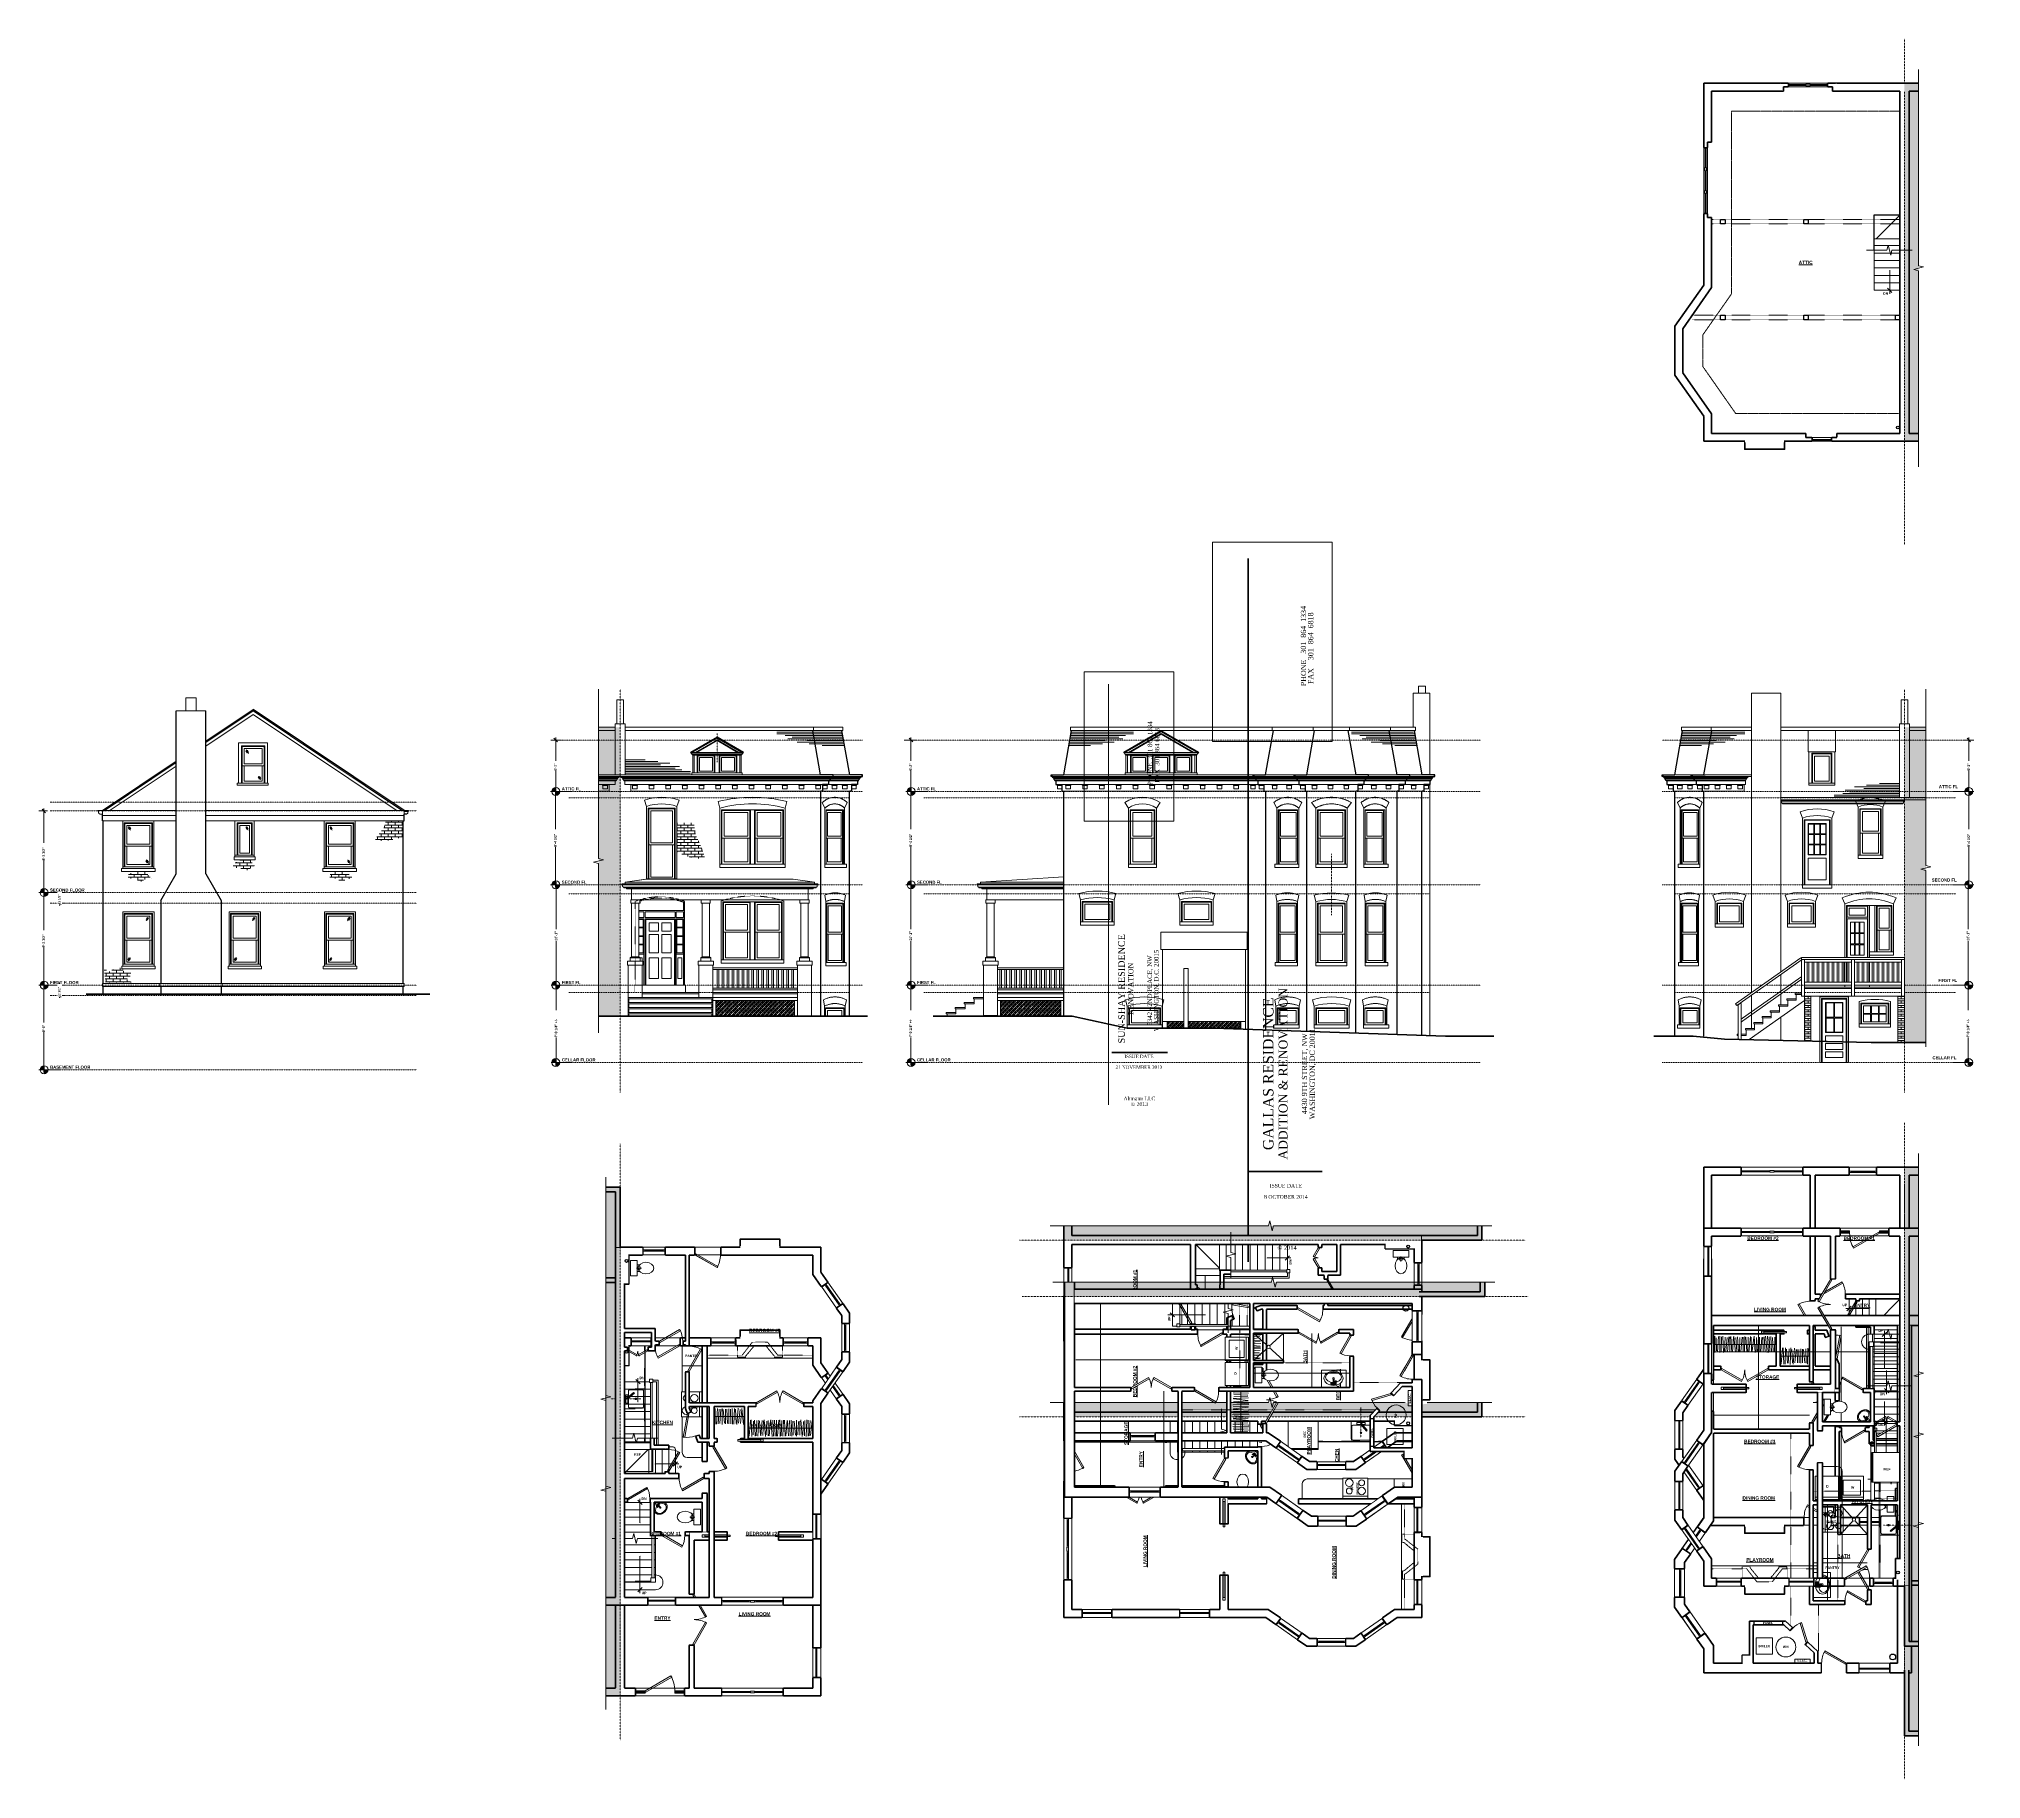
# Model space of a CAD drawing. Header units: inches. Extents: x -961 to 1381, y -1063 to 1035.
import ezdxf

# ---------------------------------------------------------------- set-up
doc = ezdxf.new("R2010")
doc.units = ezdxf.units.IN
doc.header["$LTSCALE"] = 0.2
doc.header["$MEASUREMENT"] = 0
doc.header["$PDMODE"] = 1
doc.header["$PDSIZE"] = -2
for name, pattern in [('STYLE_01', [0.41664, 0.20828, -0.20836]), ('STYLE_02', [0.694425, 0.48607, -0.208355]), ('STYLE_03', [1.25, 1.04164, -0.20836]), ('STYLE_06', [1.04164, 0.625, -0.20828, 0.06943, -0.13893]), ('STYLE_07', [1.875, 0.625, -0.20828, 0.625, -0.20836, 0.06943, -0.13893]), ('STYLE_09', [5, 3.75, -0.277785, 0.69443, -0.277785])]:
    doc.linetypes.add(name, pattern=pattern)
doc.layers.get('0').update_dxf_attribs({"lineweight": 15})
for name, color, linetype, lineweight in [('_MD Elevations (2D)', 7, 'Continuous', 5), ('_TITLEBLOCK (2D)', 7, 'Continuous', 5), ('Dimension', 7, 'Continuous', 5), ('Electric - Invisible', 7, 'Continuous', 15), ('Equipment-Main', 7, 'Continuous', 5), ('None', 7, 'Continuous', 5), ('Notes', 7, 'Continuous', 5), ('Sills', 7, 'Continuous', 5)]:
    doc.layers.add(name, color=color, linetype=linetype, lineweight=lineweight)
doc.styles.add('Bradley Hand ITC TT-Bold', font='Bradley Hand ITC TT-Bold')
doc.styles.add('Times', font='Times')
doc.dimstyles.new('Arch', dxfattribs={"dimtxt": 3.002787, "dimasz": 0.125, "dimexe": 0.125, "dimexo": 0.0625, "dimgap": 0.0625, "dimtad": 1, "dimdec": 3, "dimzin": 15, "dimdsep": 46, "dimlunit": 4, "dimtxsty": 'Bradley Hand ITC TT-Bold', "dimblk": 'VW_SLASH', "dimcen": 0, "dimdle": 0.0625, "dimazin": 0, "dimtfac": 1, "dimtdec": 3, "dimtix": 1, "dimtmove": 0, "dimatfit": 0, "dimldrblk": 'VW_FILLEDARROW', "dimfxl": 0, "dimfrac": 2, "dimtolj": 1, "dimtzin": 15, "dimarcsym": 0})
picture_1 = doc.add_image_def('image1.jpg', size_in_pixel=(750, 451))
picture_2 = doc.add_image_def('image2.jpg', size_in_pixel=(750, 451))
pattern_1 = [(45, (0, 3.78), (0, 5.040002), [1.781907, -5.345726]), (45, (0, 1.26), (0, 5.040002), [5.345726, -1.781907]), (45, (1.26, 0), (0, 5.040002), [5.345726, -1.781907]), (45, (3.78, 0), (0, 5.040002), [1.781907, -5.345726]), (135, (3.78, 0), (-5.040002, 0), [1.781907, -5.345726]), (135, (5.04, 1.26), (-5.040002, 0), [1.781907, -5.345726]), (135, (2.52, 3.78), (-5.040002, 0), [1.781907, -5.345726]), (-45, (0, 3.78), (5.040002, -1e-15), [1.781907, -5.345726]), (0, (2.52, 0), (0, 5.04), [0.072, -4.968]), (0, (2.016, 0), (0, 5.04), [0.072, -4.968]), (0, (3.024, 0), (0, 5.04), [0.072, -4.968]), (0, (2.52, 0.504), (0, 5.04), [0.072, -4.968]), (0, (5.04, 2.52), (0, 5.04), [0.072, -4.968]), (0, (5.04, 3.024), (0, 5.04), [0.072, -4.968]), (0, (5.04, 2.016), (0, 5.04), [0.072, -4.968]), (0, (4.536, 2.52), (0, 5.04), [0.072, -4.968]), (0, (0.504, 2.52), (0, 5.04), [0.072, -4.968]), (0, (2.52, 4.536), (0, 5.04), [0.072, -4.968])]
pattern_2 = [(180, (0, 0), (0, -3.5), []), (90, (0, 0), (4.25, -3.5), [3.5, -3.5])]
pattern_3 = [(-180, (0, 0), (2e-16, -2.65), []), (90, (2e-16, -2.65), (4, -2.65), [2.65, -2.65])]

# ---------------------------------------------------------------- blocks, each defined once
blk = doc.blocks.new('TITLEBLOCK (2D)')
at = {"layer": 'None', "color": 7, "linetype": 'Continuous', "lineweight": 50}
for p, q in [((332.5, -186.9), (399.7, -186.9)), ((497, -330), (586, -330))]:
    blk.add_line(p, q, dxfattribs=at)
at = {"layer": 'Notes', "color": 7, "lineweight": 50}
blk.add_line((497, -439), (497, 409), dxfattribs=at)
at = {"layer": 'Notes'}
blk.add_line((328.8, -249.9), (328.8, 257.5), dxfattribs=at)
at = {"color": 7, "attachment_point": 2, "rotation": 90, "style": 'Times'}
for s, insert, char_height, line_spacing_factor in [('SUN-SHAY RESIDENCE\\P{\\H0.7778x;\\lRENOVATION}', (340.3, -109.9), 8.08, 0.89365), ('5342 42ND PLACE, NW\\PWASHINGTON, D.C. 20015', (375.6, -111.9), 5.387, 0.893132), ('GALLAS RESIDENCE\\P{\\H0.8571x;\\lADDITION & RENOVATION}{\\H0.8571x;\\l\\P}{\\H0.6429x;\\l\\P}{\\H0.5x;\\l4430 9TH STREET, NW\\PWASHINGTON, DC 20011}', (514.9, -212.4), 12.569, 0.89402)]:
    blk.add_mtext(s, dxfattribs=dict(at, insert=insert, char_height=char_height, line_spacing_factor=line_spacing_factor))
at = {"color": 7, "insert": (365.4, -189.4), "char_height": 4.04, "width": 54.157, "attachment_point": 2, "line_spacing_factor": 0.892615, "style": 'Times'}
blk.add_mtext('ISSUE DATE\\P', dxfattribs=at)
at = {"layer": 'None', "color": 7, "width": 81.135, "attachment_point": 5, "style": 'Times'}
for s, insert, char_height, line_spacing_factor in [('\\P21 NOVEMBER 2013', (365.3, -201.4), 4.04, 0.892615), ('ISSUE DATE\\P\\P8 OCTOBER 2014', (542.4, -354.1), 4.489, 0.892822)]:
    blk.add_mtext(s, dxfattribs=dict(at, insert=insert, char_height=char_height, line_spacing_factor=line_spacing_factor))
at = {"layer": 'Notes', "color": 7, "char_height": 6.284, "attachment_point": 2, "rotation": 90, "line_spacing_factor": 0.893354, "style": 'Times'}
for s, insert in [('PHONE   301  864  1334 ', (560.5, 303.3)), ('FAX    301  864  6818', (569.2, 300.7))]:
    blk.add_mtext(s, dxfattribs=dict(at, insert=insert))
at = {"layer": 'Notes', "char_height": 5.387, "attachment_point": 2, "rotation": 90, "line_spacing_factor": 0.893132, "style": 'Times'}
for s, insert in [('{\\C7;\\lPHONE  301 864 1334 }', (375.9, 174.1)), ('{\\C7;\\lFAX  301 864 6818}', (384.6, 171.5))]:
    blk.add_mtext(s, dxfattribs=dict(at, insert=insert))
at = {"layer": 'Notes', "insert": (365.9, -240), "char_height": 4.489, "attachment_point": 2, "line_spacing_factor": 0.892822, "style": 'Times'}
blk.add_mtext('{\\C7;\\lAhmann LLC\\P© 2013\\P}', dxfattribs=at)
at = {"layer": 'Notes', "color": 7, "insert": (543.9, -412.1), "char_height": 5.03, "attachment_point": 2, "line_spacing_factor": 0.893687, "style": 'Times'}
blk.add_mtext('Ahmann LLC\\P© 2014\\P', dxfattribs=at)
at = {"layer": 'None'}
image = blk.add_image(picture_2, insert=(598.2, 188.4), size_in_units=(240, 144.3), rotation=90, dxfattribs=at)
image.dxf.flags = 7
image = blk.add_image(picture_1, insert=(407.4, 92.2), size_in_units=(180, 108.2), rotation=90, dxfattribs=at)
image.dxf.flags = 7
blk = doc.blocks.new('Group')
at = {"layer": 'None', "color": 7, "linetype": 'Continuous', "lineweight": 5}
for p, q in [((-253.6, 166.2), (-229.9, 166.2)), ((-253.6, 164.2), (-214.4, 164.2)), ((-253.6, 162.2), (-200, 162.2)), ((-253.6, 160.2), (-211.3, 160.2)), ((-253.6, 158.2), (-188.6, 158.2)), ((-253.6, 156.2), (-193.8, 156.2)), ((-253.6, 154.2), (-185.6, 154.2)), ((-253.6, 152.2), (-175.2, 152.2)), ((-253.6, 150.2), (-175.2, 150.2))]:
    blk.add_line(p, q, dxfattribs=at)
blk = doc.blocks.new('*D')
at = {"layer": 'Defpoints', "color": 0, "lineweight": 0}
for p in [(-327.8, 190), (100.4, 190), (1355.8, 190), (-337.7, 128), (-330.3, 128), (-327.8, 128), (90.5, 128), (97.9, 128), (100.4, 128), (1355.8, 128), (1358.3, 128), (1365.7, 128), (-947.2, 104.5), (-954.7, 6), (-947.2, 6), (-947.2, 6), (-337.8, 15.5), (-330.3, 15.5), (-329.5, 15.5), (90.4, 15.5), (97.9, 15.5), (97.9, 15.5), (1357.5, 15.5), (1358.3, 15.5), (1365.8, 15.5), (-954.7, -105.5), (-947.2, -105.5), (-947.2, -105.5), (-337, -105.5), (-337, -105.5), (-329.5, -105.5), (-329.5, -105.5), (90.4, -105.5), (90.4, -105.5), (97.9, -105.5), (97.9, -105.5), (1357.5, -105.5), (1357.5, -105.5), (1365, -105.5), (1365, -105.5), (-954.7, -207.5), (-947.2, -207.5), (-329.5, -198.8), (97.9, -198.8), (1357.5, -198.8)]:
    blk.add_point(p, dxfattribs=at)
at = {"layer": 'Dimension', "color": 0, "linetype": 'Continuous', "lineweight": -2}
for p, q in [((-330.8, 190), (-343.7, 190)), ((-337.7, 190), (-337.7, 193)), ((-337.7, 128), (-337.7, 190)), ((97.4, 190), (84.5, 190)), ((90.5, 190), (90.5, 193)), ((90.5, 128), (90.5, 190)), ((1358.8, 190), (1371.7, 190)), ((1365.7, 190), (1365.7, 193)), ((1365.7, 128), (1365.7, 190)), ((-333.3, 128), (-343.8, 128)), ((-330.8, 128), (-343.7, 128)), ((-337.8, 128), (-337.8, 131)), ((-337.8, 15.5), (-337.8, 128)), ((-337.7, 125), (-337.7, 128)), ((94.9, 128), (84.4, 128)), ((97.4, 128), (84.5, 128)), ((90.4, 128), (90.4, 131)), ((90.4, 15.5), (90.4, 128)), ((90.5, 125), (90.5, 128)), ((1358.8, 128), (1371.7, 128)), ((1361.3, 128), (1371.8, 128)), ((1365.7, 125), (1365.7, 128)), ((1365.8, 128), (1365.8, 131)), ((1365.8, 15.5), (1365.8, 128)), ((-950.2, 104.5), (-960.7, 104.5)), ((-954.7, 104.5), (-954.7, 107.5)), ((-954.7, 6), (-954.7, 104.5)), ((-950.2, 6), (-960.7, 6)), ((-950.2, 6), (-960.7, 6)), ((-954.7, 6), (-954.7, 9)), ((-954.7, -105.5), (-954.7, 6)), ((-954.7, 3), (-954.7, 6)), ((-935.7, 9), (-935.7, 6)), ((-935.7, 6), (-935.7, -6.5)), ((-932.7, 6), (-929.7, 6)), ((-333.3, 15.5), (-343.8, 15.5)), ((-332.5, 15.5), (-343, 15.5)), ((-337.8, 12.5), (-337.8, 15.5)), ((-337, 15.5), (-337, 18.5)), ((-337, -105.5), (-337, 15.5)), ((94.9, 15.5), (84.4, 15.5)), ((94.9, 15.5), (84.4, 15.5)), ((90.4, 15.5), (90.4, 18.5)), ((90.4, -105.5), (90.4, 15.5)), ((90.4, 12.5), (90.4, 15.5)), ((1360.5, 15.5), (1371, 15.5)), ((1361.3, 15.5), (1371.8, 15.5)), ((1365, 15.5), (1365, 18.5)), ((1365, -105.5), (1365, 15.5)), ((1365.8, 12.5), (1365.8, 15.5)), ((-935.7, -6.5), (-935.7, -9.5)), ((-932.7, -6.5), (-929.7, -6.5)), ((-950.2, -105.5), (-960.7, -105.5)), ((-950.2, -105.5), (-960.7, -105.5)), ((-954.7, -105.5), (-954.7, -102.5)), ((-954.7, -207.5), (-954.7, -105.5)), ((-954.7, -108.5), (-954.7, -105.5)), ((-935.7, -102.5), (-935.7, -105.5)), ((-935.7, -105.5), (-935.7, -118)), ((-932.7, -105.5), (-929.7, -105.5)), ((-332.5, -105.5), (-343, -105.5)), ((-332.5, -105.5), (-343, -105.5)), ((-337, -102.5), (-337, -105.5)), ((-337, -108.5), (-337, -105.5)), ((-337, -105.5), (-337, -198.8)), ((94.9, -105.5), (84.4, -105.5)), ((94.9, -105.5), (84.4, -105.5)), ((90.4, -102.5), (90.4, -105.5)), ((90.4, -108.5), (90.4, -105.5)), ((90.4, -105.5), (90.4, -198.8)), ((1360.5, -105.5), (1371, -105.5)), ((1360.5, -105.5), (1371, -105.5)), ((1365, -102.5), (1365, -105.5)), ((1365, -108.5), (1365, -105.5)), ((1365, -105.5), (1365, -198.8)), ((-935.7, -118), (-935.7, -121)), ((-932.7, -118), (-929.7, -118)), ((-950.2, -207.5), (-960.7, -207.5)), ((-954.7, -210.5), (-954.7, -207.5)), ((-332.5, -198.8), (-343, -198.8)), ((-337, -198.8), (-337, -201.8)), ((94.9, -198.8), (84.4, -198.8)), ((90.4, -198.8), (90.4, -201.8)), ((1360.5, -198.8), (1371, -198.8)), ((1365, -198.8), (1365, -201.8))]:
    blk.add_line(p, q, dxfattribs=at)
at = {"layer": 'None', "color": 0, "linetype": 'Continuous', "lineweight": 20}
for points in [[(-339.8, 192.1), (-335.5, 187.9)], [(88.4, 192.1), (92.6, 187.9)], [(1363.5, 192.1), (1367.8, 187.9)], [(-339.9, 130.1), (-335.7, 125.9)], [(-335.5, 125.9), (-339.8, 130.1)], [(88.2, 130.1), (92.5, 125.9)], [(92.6, 125.9), (88.4, 130.1)], [(1367.8, 125.9), (1363.5, 130.1)], [(1363.7, 130.1), (1367.9, 125.9)], [(-956.8, 106.6), (-952.6, 102.4)], [(-956.8, 8.1), (-952.6, 3.9)], [(-952.6, 3.9), (-956.8, 8.1)], [(-937.8, 8.1), (-933.6, 3.9)], [(-335.7, 13.4), (-339.9, 17.6)], [(-339.1, 17.6), (-334.9, 13.4)], [(88.2, 17.6), (92.5, 13.4)], [(92.5, 13.4), (88.2, 17.6)], [(1362.9, 17.6), (1367.1, 13.4)], [(1367.9, 13.4), (1363.7, 17.6)], [(-933.6, -8.6), (-937.8, -4.4)], [(-956.8, -103.4), (-952.6, -107.6)], [(-952.6, -107.6), (-956.8, -103.4)], [(-937.8, -103.4), (-933.6, -107.6)], [(-933.6, -120.1), (-937.8, -115.9)], [(-334.9, -107.6), (-339.1, -103.4)], [(-339.1, -103.4), (-334.9, -107.6)], [(92.5, -107.6), (88.2, -103.4)], [(88.2, -103.4), (92.5, -107.6)], [(1367.1, -107.6), (1362.9, -103.4)], [(1362.9, -103.4), (1367.1, -107.6)], [(-952.6, -209.6), (-956.8, -205.4)], [(-334.9, -200.9), (-339.1, -196.6)], [(92.5, -200.9), (88.2, -196.6)], [(1367.1, -200.9), (1362.9, -196.6)]]:
    blk.add_lwpolyline(points, dxfattribs=at)
at = {"color": 0, "linetype": 'Continuous', "lineweight": -2}
for points in [[(-334.3, 153.3), (-334.3, 164.7), (-341, 164.7), (-341, 153.3)], [(93.8, 153.3), (93.8, 164.7), (87.2, 164.7), (87.2, 153.3)], [(1369, 153.3), (1369, 164.7), (1362.3, 164.7), (1362.3, 153.3)], [(-334.5, 61.3), (-334.5, 82.2), (-341.1, 82.2), (-341.1, 61.3)], [(93.7, 61.3), (93.7, 82.2), (87, 82.2), (87, 61.3)], [(1369.1, 61.3), (1369.1, 82.2), (1362.5, 82.2), (1362.5, 61.3)], [(-951.4, 44.8), (-951.4, 65.7), (-958, 65.7), (-958, 44.8)], [(-932.8, -8), (-932.8, 7.5), (-938.6, 7.5), (-938.6, -8)], [(-951.4, -60.1), (-951.4, -39.4), (-958, -39.4), (-958, -60.1)], [(-333.6, -51.7), (-333.6, -38.3), (-340.3, -38.3), (-340.3, -51.7)], [(93.7, -51.7), (93.7, -38.3), (87, -38.3), (87, -51.7)], [(1368.3, -51.7), (1368.3, -38.3), (1361.6, -38.3), (1361.6, -51.7)], [(-932.8, -119.5), (-932.8, -104), (-938.6, -104), (-938.6, -119.5)], [(-333.6, -168.4), (-333.6, -135.9), (-340.3, -135.9), (-340.3, -168.4)], [(93.7, -168.4), (93.7, -135.9), (87, -135.9), (87, -168.4)], [(1368.3, -168.4), (1368.3, -135.9), (1361.6, -135.9), (1361.6, -168.4)], [(-951.4, -162.1), (-951.4, -150.9), (-958, -150.9), (-958, -162.1)]]:
    blk.add_wipeout(points, dxfattribs=at).dxf.layer = 'Dimension'
at = {"layer": 'Defpoints', "color": 0, "lineweight": 0}
for p in [(-935.7, 6), (-935.7, 6), (-935.7, -6.5), (-935.7, -105.5), (-935.7, -105.5), (-935.7, -118)]:
    blk.add_point(p, dxfattribs=at)
at = {"layer": 'Dimension', "color": 0, "attachment_point": 1, "rotation": 90, "line_spacing_factor": 1.337445, "style": 'Bradley Hand ITC TT-Bold'}
for s, insert, char_height in [('5\'-2"', (-339.5, 153.3), 3), ('5\'-2"', (88.7, 153.3), 3), ('5\'-2"', (1363.9, 153.3), 3), ('9\'-4 1/2"', (-339.6, 61.3), 3), ('9\'-4 1/2"', (88.6, 61.3), 3), ('9\'-4 1/2"', (1364, 61.3), 3), ('8\'-2 1/2"', (-956.5, 44.8), 3), ('12 1/2"', (-937.3, -8), 2.63), ('9\'-3 1/2"', (-956.5, -60.1), 3), ('10\'-1"', (-338.8, -51.7), 3), ('10\'-1"', (88.6, -51.7), 3), ('10\'-1"', (1363.2, -51.7), 3), ('12 1/2"', (-937.3, -119.5), 2.63), ('8\'-6"', (-956.5, -162.1), 3), ('7\'-9 1/4" +/- ', (-338.8, -168.4), 3.003), ('7\'-9 1/4" +/- ', (88.6, -168.4), 3.003), ('7\'-9 1/4" +/- ', (1363.2, -168.4), 3.003)]:
    blk.add_mtext(s, dxfattribs=dict(at, insert=insert, char_height=char_height))
blk = doc.blocks.new('VW_FILLEDARROW')
at = {"linetype": 'ByBlock', "lineweight": 0}
blk.add_hatch(color=0, dxfattribs=at).paths.add_polyline_path([(-1, 0.27), (0, 0), (-1, -0.27)])
at = {"layer": 'None', "color": 0, "linetype": 'Continuous', "lineweight": 5}
blk.add_lwpolyline([(-1, 0.27), (0, 0), (-1, -0.27)], close=True, dxfattribs=at)
blk = doc.blocks.new('VW_SLASH')
at = {"color": 0, "linetype": 'ByBlock', "lineweight": -2}
blk.add_line((0, 0), (-1, 0), dxfattribs=at)
at = {"layer": 'None', "color": 0, "linetype": 'Continuous', "lineweight": 20}
blk.add_lwpolyline([(0.35, 0.35), (-0.35, -0.35)], dxfattribs=at)
blk = doc.blocks.new('Elevation Benchmark')
at = {"color": 7, "linetype": 'Continuous', "lineweight": 5}
blk.add_wipeout([(4.8, -4.8), (4.3, -4.8), (3.9, -4.7), (3.4, -4.6), (3, -4.4), (2.5, -4.2), (2.1, -4), (1.8, -3.7), (1.4, -3.4), (1.1, -3), (0.8, -2.7), (0.6, -2.3), (0.4, -1.8), (0.2, -1.4), (0.1, -0.9), (0, -0.5), (0, 0), (0, 0.5), (0.1, 0.9), (0.2, 1.4), (0.4, 1.8), (0.6, 2.3), (0.8, 2.7), (1.1, 3), (1.4, 3.4), (1.8, 3.7), (2.1, 4), (2.5, 4.2), (3, 4.4), (3.4, 4.6), (3.9, 4.7), (4.3, 4.8), (4.8, 4.8), (5.3, 4.8), (5.7, 4.7), (6.2, 4.6), (6.6, 4.4), (7.1, 4.2), (7.5, 4), (7.8, 3.7), (8.2, 3.4), (8.5, 3), (8.8, 2.7), (9, 2.3), (9.2, 1.8), (9.4, 1.4), (9.5, 0.9), (9.6, 0.5), (9.6, 0), (9.6, -0.5), (9.5, -0.9), (9.4, -1.4), (9.2, -1.8), (9, -2.3), (8.8, -2.7), (8.5, -3), (8.2, -3.4), (7.8, -3.7), (7.5, -4), (7.1, -4.2), (6.6, -4.4), (6.2, -4.6), (5.7, -4.7), (5.3, -4.8)], dxfattribs=at).dxf.layer = 'None'
at = {"layer": 'None', "linetype": 'Continuous', "lineweight": 0}
h = blk.add_hatch(color=7, dxfattribs=at)
edge = h.paths.add_edge_path()
edge.add_arc((4.8, 0), 4.8, 90, 180)
edge.add_line((0, 0), (4.8, 0))
edge.add_line((4.8, 0), (4.8, 4.8))
h = blk.add_hatch(color=7, dxfattribs=at)
edge = h.paths.add_edge_path()
edge.add_arc((4.8, 0), 4.8, 270, 0)
edge.add_line((9.6, 0), (4.8, 0))
edge.add_line((4.8, 0), (4.8, -4.8))
at = {"layer": 'None', "color": 7, "linetype": 'Continuous', "lineweight": 5}
for p, q in [((0, 0), (9.6, 0)), ((4.8, -4.8), (4.8, 4.8))]:
    blk.add_line(p, q, dxfattribs=at)
for start, end in [(90, 180), (270, 0)]:
    blk.add_arc((4.8, 0), 4.8, start, end, dxfattribs=at)
blk.add_ellipse((4.8, 0), major_axis=(4.8, 0), ratio=1, dxfattribs=at)
at = {"color": 7, "linetype": 'Continuous', "lineweight": 5}
blk.add_wipeout([(12, 1.2), (49.3, 1.2), (49.3, 9.5), (12, 9.5)], dxfattribs=at).dxf.layer = 'None'
at = {"layer": 'None', "color": 7, "insert": (12, 1.2), "char_height": 3.75, "attachment_point": 7, "line_spacing_factor": 1.332987, "style": 'Bradley Hand ITC TT-Bold'}
blk.add_mtext('SECOND FL', dxfattribs=at)
at = {"color": 7, "linetype": 'Continuous', "lineweight": 5}
blk.add_wipeout([(12, -9.5), (13.7, -9.5), (13.7, -1.2), (12, -1.2)], dxfattribs=at).dxf.layer = 'None'
at = {"layer": 'None', "color": 7, "linetype": 'STYLE_09', "lineweight": 5}
blk.add_line((9.6, 0), (24, 0), dxfattribs=at)
blk = doc.blocks.new('Elevation Benchmark-1')
at = {"color": 7, "linetype": 'Continuous', "lineweight": 5}
blk.add_wipeout([(4.8, -4.8), (4.3, -4.8), (3.9, -4.7), (3.4, -4.6), (3, -4.4), (2.5, -4.2), (2.1, -4), (1.8, -3.7), (1.4, -3.4), (1.1, -3), (0.8, -2.7), (0.6, -2.3), (0.4, -1.8), (0.2, -1.4), (0.1, -0.9), (0, -0.5), (0, 0), (0, 0.5), (0.1, 0.9), (0.2, 1.4), (0.4, 1.8), (0.6, 2.3), (0.8, 2.7), (1.1, 3), (1.4, 3.4), (1.8, 3.7), (2.1, 4), (2.5, 4.2), (3, 4.4), (3.4, 4.6), (3.9, 4.7), (4.3, 4.8), (4.8, 4.8), (5.3, 4.8), (5.7, 4.7), (6.2, 4.6), (6.6, 4.4), (7.1, 4.2), (7.5, 4), (7.8, 3.7), (8.2, 3.4), (8.5, 3), (8.8, 2.7), (9, 2.3), (9.2, 1.8), (9.4, 1.4), (9.5, 0.9), (9.6, 0.5), (9.6, 0), (9.6, -0.5), (9.5, -0.9), (9.4, -1.4), (9.2, -1.8), (9, -2.3), (8.8, -2.7), (8.5, -3), (8.2, -3.4), (7.8, -3.7), (7.5, -4), (7.1, -4.2), (6.6, -4.4), (6.2, -4.6), (5.7, -4.7), (5.3, -4.8)], dxfattribs=at).dxf.layer = 'None'
at = {"layer": 'None', "linetype": 'Continuous', "lineweight": 0}
h = blk.add_hatch(color=7, dxfattribs=at)
edge = h.paths.add_edge_path()
edge.add_arc((4.8, 0), 4.8, 90, 180)
edge.add_line((0, 0), (4.8, 0))
edge.add_line((4.8, 0), (4.8, 4.8))
h = blk.add_hatch(color=7, dxfattribs=at)
edge = h.paths.add_edge_path()
edge.add_arc((4.8, 0), 4.8, 270, 0)
edge.add_line((9.6, 0), (4.8, 0))
edge.add_line((4.8, 0), (4.8, -4.8))
at = {"layer": 'None', "color": 7, "linetype": 'Continuous', "lineweight": 5}
for p, q in [((0, 0), (9.6, 0)), ((4.8, -4.8), (4.8, 4.8))]:
    blk.add_line(p, q, dxfattribs=at)
for start, end in [(90, 180), (270, 0)]:
    blk.add_arc((4.8, 0), 4.8, start, end, dxfattribs=at)
blk.add_ellipse((4.8, 0), major_axis=(4.8, 0), ratio=1, dxfattribs=at)
at = {"color": 7, "linetype": 'Continuous', "lineweight": 5}
blk.add_wipeout([(12, 1.2), (41.5, 1.2), (41.5, 9.5), (12, 9.5)], dxfattribs=at).dxf.layer = 'None'
at = {"layer": 'None', "color": 7, "insert": (12, 1.2), "char_height": 3.75, "attachment_point": 7, "line_spacing_factor": 1.332987, "style": 'Bradley Hand ITC TT-Bold'}
blk.add_mtext('FIRST FL', dxfattribs=at)
at = {"color": 7, "linetype": 'Continuous', "lineweight": 5}
blk.add_wipeout([(12, -9.5), (13.7, -9.5), (13.7, -1.2), (12, -1.2)], dxfattribs=at).dxf.layer = 'None'
at = {"layer": 'None', "color": 7, "linetype": 'STYLE_09', "lineweight": 5}
blk.add_line((9.6, 0), (24, 0), dxfattribs=at)
blk = doc.blocks.new('Elevation Benchmark-2')
at = {"color": 7, "linetype": 'Continuous', "lineweight": 5}
blk.add_wipeout([(4.8, -4.8), (4.3, -4.8), (3.9, -4.7), (3.4, -4.6), (3, -4.4), (2.5, -4.2), (2.1, -4), (1.8, -3.7), (1.4, -3.4), (1.1, -3), (0.8, -2.7), (0.6, -2.3), (0.4, -1.8), (0.2, -1.4), (0.1, -0.9), (0, -0.5), (0, 0), (0, 0.5), (0.1, 0.9), (0.2, 1.4), (0.4, 1.8), (0.6, 2.3), (0.8, 2.7), (1.1, 3), (1.4, 3.4), (1.8, 3.7), (2.1, 4), (2.5, 4.2), (3, 4.4), (3.4, 4.6), (3.9, 4.7), (4.3, 4.8), (4.8, 4.8), (5.3, 4.8), (5.7, 4.7), (6.2, 4.6), (6.6, 4.4), (7.1, 4.2), (7.5, 4), (7.8, 3.7), (8.2, 3.4), (8.5, 3), (8.8, 2.7), (9, 2.3), (9.2, 1.8), (9.4, 1.4), (9.5, 0.9), (9.6, 0.5), (9.6, 0), (9.6, -0.5), (9.5, -0.9), (9.4, -1.4), (9.2, -1.8), (9, -2.3), (8.8, -2.7), (8.5, -3), (8.2, -3.4), (7.8, -3.7), (7.5, -4), (7.1, -4.2), (6.6, -4.4), (6.2, -4.6), (5.7, -4.7), (5.3, -4.8)], dxfattribs=at).dxf.layer = 'None'
at = {"layer": 'None', "linetype": 'Continuous', "lineweight": 0}
h = blk.add_hatch(color=7, dxfattribs=at)
edge = h.paths.add_edge_path()
edge.add_arc((4.8, 0), 4.8, 90, 180)
edge.add_line((0, 0), (4.8, 0))
edge.add_line((4.8, 0), (4.8, 4.8))
h = blk.add_hatch(color=7, dxfattribs=at)
edge = h.paths.add_edge_path()
edge.add_arc((4.8, 0), 4.8, 270, 0)
edge.add_line((9.6, 0), (4.8, 0))
edge.add_line((4.8, 0), (4.8, -4.8))
at = {"layer": 'None', "color": 7, "linetype": 'Continuous', "lineweight": 5}
for p, q in [((0, 0), (9.6, 0)), ((4.8, -4.8), (4.8, 4.8))]:
    blk.add_line(p, q, dxfattribs=at)
for start, end in [(90, 180), (270, 0)]:
    blk.add_arc((4.8, 0), 4.8, start, end, dxfattribs=at)
blk.add_ellipse((4.8, 0), major_axis=(4.8, 0), ratio=1, dxfattribs=at)
at = {"color": 7, "linetype": 'Continuous', "lineweight": 5}
blk.add_wipeout([(12, 1.2), (63.1, 1.2), (63.1, 9.5), (12, 9.5)], dxfattribs=at).dxf.layer = 'None'
at = {"layer": 'None', "color": 7, "insert": (12, 1.2), "char_height": 3.753, "attachment_point": 7, "line_spacing_factor": 1.332987, "style": 'Bradley Hand ITC TT-Bold'}
blk.add_mtext('CELLAR FLOOR', dxfattribs=at)
at = {"color": 7, "linetype": 'Continuous', "lineweight": 5}
blk.add_wipeout([(12, -9.5), (13.7, -9.5), (13.7, -1.2), (12, -1.2)], dxfattribs=at).dxf.layer = 'None'
at = {"layer": 'None', "color": 7, "linetype": 'STYLE_09', "lineweight": 5}
blk.add_line((9.6, 0), (24, 0), dxfattribs=at)
blk = doc.blocks.new('Group-1')
at = {"layer": 'Electric - Invisible', "color": 7, "linetype": 'Continuous', "lineweight": 20}
blk.add_line((-515.1, 104.5), (-515.1, 105), dxfattribs=at)
at = {"color": 7, "linetype": 'Continuous', "lineweight": 20}
blk.add_wipeout([(-517.3, 101.1), (-517.3, 101.1), (-517.2, 101.1), (-517.2, 101.1), (-517.1, 101.1), (-517.1, 101.1), (-517.1, 101.1), (-517, 101.1), (-517, 101.2), (-516.9, 101.2), (-516.9, 101.2), (-516.9, 101.2), (-516.8, 101.2), (-516.8, 101.2), (-516.8, 101.2), (-516.7, 101.2), (-516.7, 101.2), (-516.7, 101.2), (-516.6, 101.3), (-516.6, 101.3), (-516.6, 101.3), (-516.5, 101.3), (-516.5, 101.3), (-516.5, 101.3), (-516.4, 101.4), (-516.4, 101.4), (-516.4, 101.4), (-516.4, 101.4), (-516.3, 101.4), (-516.3, 101.5), (-516.3, 101.5), (-516.3, 101.5), (-516.2, 101.5), (-516.2, 101.6), (-516.2, 101.6), (-516.2, 101.6), (-516.1, 101.7), (-516.1, 101.7), (-516.1, 101.7), (-516.1, 101.7), (-516.1, 101.8), (-516, 101.8), (-516, 101.8), (-516, 101.9), (-516, 101.9), (-516, 101.9), (-516, 102), (-515.9, 102), (-515.9, 102.1), (-515.9, 102.1), (-515.9, 102.1), (-515.9, 102.2), (-515.9, 102.2), (-515.9, 102.3), (-515.9, 102.3), (-515.8, 102.4), (-515.8, 102.4), (-515.8, 102.4), (-515.8, 102.5), (-515.8, 102.5), (-515.8, 102.6), (-515.8, 102.6), (-515.8, 102.7), (-515.8, 102.7), (-515.8, 102.8), (-515.8, 102.8), (-515.8, 102.9), (-515.8, 102.9), (-515.8, 103), (-515.8, 103), (-515.8, 103.1), (-515.7, 103.1), (-515.7, 103.2), (-515.7, 103.2), (-515.7, 103.3), (-515.7, 103.3), (-515.7, 103.3), (-515.7, 103.4), (-515.7, 103.4), (-515.7, 103.5), (-515.7, 103.5), (-515.7, 103.6), (-515.7, 103.6), (-515.7, 103.6), (-515.7, 103.7), (-515.7, 103.7), (-515.6, 103.7), (-515.6, 103.8), (-515.6, 103.8), (-515.6, 103.8), (-515.6, 103.9), (-515.6, 103.9), (-515.6, 103.9), (-515.6, 104), (-515.6, 104), (-515.6, 104), (-515.5, 104), (-515.5, 104.1), (-515.5, 104.1), (-515.5, 104.1), (-515.5, 104.1), (-515.5, 104.2), (-515.5, 104.2), (-515.5, 104.2), (-515.5, 104.2), (-515.4, 104.3), (-515.4, 104.3), (-515.4, 104.3), (-515.4, 104.3), (-515.4, 104.3), (-515.4, 104.3), (-515.4, 104.4), (-515.3, 104.4), (-515.3, 104.4), (-515.3, 104.4), (-515.3, 104.4), (-515.3, 104.4), (-515.3, 104.4), (-515.3, 104.4), (-515.2, 104.5), (-515.2, 104.5), (-515.2, 104.5), (-515.2, 104.5), (-515.2, 104.5), (-515.2, 104.5), (-515.2, 104.5), (-515.1, 104.5), (-515.1, 104.5), (-515.1, 104.5)], dxfattribs=at).dxf.layer = 'Electric - Invisible'
at = {"layer": 'Electric - Invisible', "color": 7, "linetype": 'Continuous', "lineweight": 20}
for p, q in [((-515.1, 105), (-520.4, 105)), ((-517.3, 100.5), (-520.4, 100.5)), ((-515.1, 105), (-515.1, 104.5))]:
    blk.add_line(p, q, dxfattribs=at)
blk.add_open_spline([(-517.3, 101.1), (-515.9, 101.1), (-515.7, 104.4), (-515.1, 104.5)], degree=2, dxfattribs=at)
at = {"layer": 'None', "color": 7, "linetype": 'Continuous', "lineweight": 20}
blk.add_line((-517.3, 101.1), (-517.3, 100.5), dxfattribs=at)
blk = doc.blocks.new('Group-2')
at = {"layer": 'Electric - Invisible', "color": 7, "linetype": 'Continuous', "lineweight": 20}
blk.add_line((-889.4, 104.5), (-889.4, 105), dxfattribs=at)
at = {"color": 7, "linetype": 'Continuous', "lineweight": 20}
blk.add_wipeout([(-887.2, 101.1), (-887.2, 101.1), (-887.3, 101.1), (-887.3, 101.1), (-887.4, 101.1), (-887.4, 101.1), (-887.4, 101.1), (-887.5, 101.1), (-887.5, 101.2), (-887.6, 101.2), (-887.6, 101.2), (-887.6, 101.2), (-887.7, 101.2), (-887.7, 101.2), (-887.7, 101.2), (-887.8, 101.2), (-887.8, 101.2), (-887.8, 101.2), (-887.9, 101.3), (-887.9, 101.3), (-887.9, 101.3), (-888, 101.3), (-888, 101.3), (-888, 101.3), (-888.1, 101.4), (-888.1, 101.4), (-888.1, 101.4), (-888.1, 101.4), (-888.2, 101.4), (-888.2, 101.5), (-888.2, 101.5), (-888.2, 101.5), (-888.3, 101.5), (-888.3, 101.6), (-888.3, 101.6), (-888.3, 101.6), (-888.4, 101.7), (-888.4, 101.7), (-888.4, 101.7), (-888.4, 101.7), (-888.4, 101.8), (-888.5, 101.8), (-888.5, 101.8), (-888.5, 101.9), (-888.5, 101.9), (-888.5, 101.9), (-888.5, 102), (-888.6, 102), (-888.6, 102.1), (-888.6, 102.1), (-888.6, 102.1), (-888.6, 102.2), (-888.6, 102.2), (-888.6, 102.3), (-888.6, 102.3), (-888.7, 102.4), (-888.7, 102.4), (-888.7, 102.4), (-888.7, 102.5), (-888.7, 102.5), (-888.7, 102.6), (-888.7, 102.6), (-888.7, 102.7), (-888.7, 102.7), (-888.7, 102.8), (-888.7, 102.8), (-888.7, 102.9), (-888.7, 102.9), (-888.7, 103), (-888.7, 103), (-888.7, 103.1), (-888.8, 103.1), (-888.8, 103.2), (-888.8, 103.2), (-888.8, 103.3), (-888.8, 103.3), (-888.8, 103.3), (-888.8, 103.4), (-888.8, 103.4), (-888.8, 103.5), (-888.8, 103.5), (-888.8, 103.6), (-888.8, 103.6), (-888.8, 103.6), (-888.8, 103.7), (-888.9, 103.7), (-888.9, 103.7), (-888.9, 103.8), (-888.9, 103.8), (-888.9, 103.8), (-888.9, 103.9), (-888.9, 103.9), (-888.9, 103.9), (-888.9, 104), (-888.9, 104), (-888.9, 104), (-889, 104), (-889, 104.1), (-889, 104.1), (-889, 104.1), (-889, 104.1), (-889, 104.2), (-889, 104.2), (-889, 104.2), (-889, 104.2), (-889.1, 104.3), (-889.1, 104.3), (-889.1, 104.3), (-889.1, 104.3), (-889.1, 104.3), (-889.1, 104.3), (-889.1, 104.4), (-889.2, 104.4), (-889.2, 104.4), (-889.2, 104.4), (-889.2, 104.4), (-889.2, 104.4), (-889.2, 104.4), (-889.2, 104.4), (-889.3, 104.5), (-889.3, 104.5), (-889.3, 104.5), (-889.3, 104.5), (-889.3, 104.5), (-889.3, 104.5), (-889.3, 104.5), (-889.4, 104.5), (-889.4, 104.5), (-889.4, 104.5)], dxfattribs=at).dxf.layer = 'Electric - Invisible'
at = {"layer": 'Electric - Invisible', "color": 7, "linetype": 'Continuous', "lineweight": 20}
for p, q in [((-889.4, 105), (-889.4, 104.5)), ((-889.4, 105), (-884.1, 105)), ((-887.2, 100.5), (-884.1, 100.5))]:
    blk.add_line(p, q, dxfattribs=at)
blk.add_open_spline([(-887.2, 101.1), (-888.6, 101.1), (-888.9, 104.4), (-889.4, 104.5)], degree=2, dxfattribs=at)
at = {"layer": 'None', "color": 7, "linetype": 'Continuous', "lineweight": 20}
blk.add_line((-887.2, 101.1), (-887.2, 100.5), dxfattribs=at)
blk = doc.blocks.new('Elevation Benchmark-3')
at = {"color": 7, "linetype": 'Continuous', "lineweight": 5}
blk.add_wipeout([(4.8, -4.8), (4.3, -4.8), (3.9, -4.7), (3.4, -4.6), (3, -4.4), (2.5, -4.2), (2.1, -4), (1.8, -3.7), (1.4, -3.4), (1.1, -3), (0.8, -2.7), (0.6, -2.3), (0.4, -1.8), (0.2, -1.4), (0.1, -0.9), (0, -0.5), (0, 0), (0, 0.5), (0.1, 0.9), (0.2, 1.4), (0.4, 1.8), (0.6, 2.3), (0.8, 2.7), (1.1, 3), (1.4, 3.4), (1.8, 3.7), (2.1, 4), (2.5, 4.2), (3, 4.4), (3.4, 4.6), (3.9, 4.7), (4.3, 4.8), (4.8, 4.8), (5.3, 4.8), (5.7, 4.7), (6.2, 4.6), (6.6, 4.4), (7.1, 4.2), (7.5, 4), (7.8, 3.7), (8.2, 3.4), (8.5, 3), (8.8, 2.7), (9, 2.3), (9.2, 1.8), (9.4, 1.4), (9.5, 0.9), (9.6, 0.5), (9.6, 0), (9.6, -0.5), (9.5, -0.9), (9.4, -1.4), (9.2, -1.8), (9, -2.3), (8.8, -2.7), (8.5, -3), (8.2, -3.4), (7.8, -3.7), (7.5, -4), (7.1, -4.2), (6.6, -4.4), (6.2, -4.6), (5.7, -4.7), (5.3, -4.8)], dxfattribs=at).dxf.layer = 'None'
at = {"layer": 'None', "linetype": 'Continuous', "lineweight": 0}
h = blk.add_hatch(color=7, dxfattribs=at)
edge = h.paths.add_edge_path()
edge.add_arc((4.8, 0), 4.8, 90, 180)
edge.add_line((0, 0), (4.8, 0))
edge.add_line((4.8, 0), (4.8, 4.8))
h = blk.add_hatch(color=7, dxfattribs=at)
edge = h.paths.add_edge_path()
edge.add_arc((4.8, 0), 4.8, 270, 0)
edge.add_line((9.6, 0), (4.8, 0))
edge.add_line((4.8, 0), (4.8, -4.8))
at = {"layer": 'None', "color": 7, "linetype": 'Continuous', "lineweight": 5}
for p, q in [((0, 0), (9.6, 0)), ((4.8, -4.8), (4.8, 4.8))]:
    blk.add_line(p, q, dxfattribs=at)
for start, end in [(90, 180), (270, 0)]:
    blk.add_arc((4.8, 0), 4.8, start, end, dxfattribs=at)
blk.add_ellipse((4.8, 0), major_axis=(4.8, 0), ratio=1, dxfattribs=at)
at = {"color": 7, "linetype": 'Continuous', "lineweight": 5}
blk.add_wipeout([(12, 1.2), (64, 1.2), (64, 9.5), (12, 9.5)], dxfattribs=at).dxf.layer = 'None'
at = {"layer": 'None', "color": 7, "insert": (12, 1.2), "char_height": 3.753, "attachment_point": 7, "line_spacing_factor": 1.332987, "style": 'Bradley Hand ITC TT-Bold'}
blk.add_mtext('SECOND FLOOR', dxfattribs=at)
at = {"color": 7, "linetype": 'Continuous', "lineweight": 5}
blk.add_wipeout([(12, -9.5), (13.7, -9.5), (13.7, -1.2), (12, -1.2)], dxfattribs=at).dxf.layer = 'None'
at = {"layer": 'None', "color": 7, "linetype": 'STYLE_09', "lineweight": 5}
blk.add_line((9.6, 0), (24, 0), dxfattribs=at)
blk = doc.blocks.new('Elevation Benchmark-4')
at = {"color": 7, "linetype": 'Continuous', "lineweight": 5}
blk.add_wipeout([(4.8, -4.8), (4.3, -4.8), (3.9, -4.7), (3.4, -4.6), (3, -4.4), (2.5, -4.2), (2.1, -4), (1.8, -3.7), (1.4, -3.4), (1.1, -3), (0.8, -2.7), (0.6, -2.3), (0.4, -1.8), (0.2, -1.4), (0.1, -0.9), (0, -0.5), (0, 0), (0, 0.5), (0.1, 0.9), (0.2, 1.4), (0.4, 1.8), (0.6, 2.3), (0.8, 2.7), (1.1, 3), (1.4, 3.4), (1.8, 3.7), (2.1, 4), (2.5, 4.2), (3, 4.4), (3.4, 4.6), (3.9, 4.7), (4.3, 4.8), (4.8, 4.8), (5.3, 4.8), (5.7, 4.7), (6.2, 4.6), (6.6, 4.4), (7.1, 4.2), (7.5, 4), (7.8, 3.7), (8.2, 3.4), (8.5, 3), (8.8, 2.7), (9, 2.3), (9.2, 1.8), (9.4, 1.4), (9.5, 0.9), (9.6, 0.5), (9.6, 0), (9.6, -0.5), (9.5, -0.9), (9.4, -1.4), (9.2, -1.8), (9, -2.3), (8.8, -2.7), (8.5, -3), (8.2, -3.4), (7.8, -3.7), (7.5, -4), (7.1, -4.2), (6.6, -4.4), (6.2, -4.6), (5.7, -4.7), (5.3, -4.8)], dxfattribs=at).dxf.layer = 'None'
at = {"layer": 'None', "linetype": 'Continuous', "lineweight": 0}
h = blk.add_hatch(color=7, dxfattribs=at)
edge = h.paths.add_edge_path()
edge.add_arc((4.8, 0), 4.8, 90, 180)
edge.add_line((0, 0), (4.8, 0))
edge.add_line((4.8, 0), (4.8, 4.8))
h = blk.add_hatch(color=7, dxfattribs=at)
edge = h.paths.add_edge_path()
edge.add_arc((4.8, 0), 4.8, 270, 0)
edge.add_line((9.6, 0), (4.8, 0))
edge.add_line((4.8, 0), (4.8, -4.8))
at = {"layer": 'None', "color": 7, "linetype": 'Continuous', "lineweight": 5}
for p, q in [((0, 0), (9.6, 0)), ((4.8, -4.8), (4.8, 4.8))]:
    blk.add_line(p, q, dxfattribs=at)
for start, end in [(90, 180), (270, 0)]:
    blk.add_arc((4.8, 0), 4.8, start, end, dxfattribs=at)
blk.add_ellipse((4.8, 0), major_axis=(4.8, 0), ratio=1, dxfattribs=at)
at = {"color": 7, "linetype": 'Continuous', "lineweight": 5}
blk.add_wipeout([(12, 1.2), (56.1, 1.2), (56.1, 9.5), (12, 9.5)], dxfattribs=at).dxf.layer = 'None'
at = {"layer": 'None', "color": 7, "insert": (12, 1.2), "char_height": 3.753, "attachment_point": 7, "line_spacing_factor": 1.332987, "style": 'Bradley Hand ITC TT-Bold'}
blk.add_mtext('FIRST FLOOR', dxfattribs=at)
at = {"color": 7, "linetype": 'Continuous', "lineweight": 5}
blk.add_wipeout([(12, -9.5), (13.7, -9.5), (13.7, -1.2), (12, -1.2)], dxfattribs=at).dxf.layer = 'None'
at = {"layer": 'None', "color": 7, "linetype": 'STYLE_09', "lineweight": 5}
blk.add_line((9.6, 0), (24, 0), dxfattribs=at)
blk = doc.blocks.new('Elevation Benchmark-5')
at = {"color": 7, "linetype": 'Continuous', "lineweight": 5}
blk.add_wipeout([(4.8, -4.8), (4.3, -4.8), (3.9, -4.7), (3.4, -4.6), (3, -4.4), (2.5, -4.2), (2.1, -4), (1.8, -3.7), (1.4, -3.4), (1.1, -3), (0.8, -2.7), (0.6, -2.3), (0.4, -1.8), (0.2, -1.4), (0.1, -0.9), (0, -0.5), (0, 0), (0, 0.5), (0.1, 0.9), (0.2, 1.4), (0.4, 1.8), (0.6, 2.3), (0.8, 2.7), (1.1, 3), (1.4, 3.4), (1.8, 3.7), (2.1, 4), (2.5, 4.2), (3, 4.4), (3.4, 4.6), (3.9, 4.7), (4.3, 4.8), (4.8, 4.8), (5.3, 4.8), (5.7, 4.7), (6.2, 4.6), (6.6, 4.4), (7.1, 4.2), (7.5, 4), (7.8, 3.7), (8.2, 3.4), (8.5, 3), (8.8, 2.7), (9, 2.3), (9.2, 1.8), (9.4, 1.4), (9.5, 0.9), (9.6, 0.5), (9.6, 0), (9.6, -0.5), (9.5, -0.9), (9.4, -1.4), (9.2, -1.8), (9, -2.3), (8.8, -2.7), (8.5, -3), (8.2, -3.4), (7.8, -3.7), (7.5, -4), (7.1, -4.2), (6.6, -4.4), (6.2, -4.6), (5.7, -4.7), (5.3, -4.8)], dxfattribs=at).dxf.layer = 'None'
at = {"layer": 'None', "linetype": 'Continuous', "lineweight": 0}
h = blk.add_hatch(color=7, dxfattribs=at)
edge = h.paths.add_edge_path()
edge.add_arc((4.8, 0), 4.8, 90, 180)
edge.add_line((0, 0), (4.8, 0))
edge.add_line((4.8, 0), (4.8, 4.8))
h = blk.add_hatch(color=7, dxfattribs=at)
edge = h.paths.add_edge_path()
edge.add_arc((4.8, 0), 4.8, 270, 0)
edge.add_line((9.6, 0), (4.8, 0))
edge.add_line((4.8, 0), (4.8, -4.8))
at = {"layer": 'None', "color": 7, "linetype": 'Continuous', "lineweight": 5}
for p, q in [((0, 0), (9.6, 0)), ((4.8, -4.8), (4.8, 4.8))]:
    blk.add_line(p, q, dxfattribs=at)
for start, end in [(90, 180), (270, 0)]:
    blk.add_arc((4.8, 0), 4.8, start, end, dxfattribs=at)
blk.add_ellipse((4.8, 0), major_axis=(4.8, 0), ratio=1, dxfattribs=at)
at = {"color": 7, "linetype": 'Continuous', "lineweight": 5}
blk.add_wipeout([(12, 1.2), (74.2, 1.2), (74.2, 9.5), (12, 9.5)], dxfattribs=at).dxf.layer = 'None'
at = {"layer": 'None', "color": 7, "insert": (12, 1.2), "char_height": 3.753, "attachment_point": 7, "line_spacing_factor": 1.332987, "style": 'Bradley Hand ITC TT-Bold'}
blk.add_mtext('BASEMENT FLOOR', dxfattribs=at)
at = {"color": 7, "linetype": 'Continuous', "lineweight": 5}
blk.add_wipeout([(12, -9.5), (13.7, -9.5), (13.7, -1.2), (12, -1.2)], dxfattribs=at).dxf.layer = 'None'
at = {"layer": 'None', "color": 7, "linetype": 'STYLE_09', "lineweight": 5}
blk.add_line((9.6, 0), (24, 0), dxfattribs=at)
blk = doc.blocks.new('Group-3')
at = {"layer": 'None', "color": 7, "linetype": 'Continuous', "lineweight": 5}
for p, q in [((-610.1, 84.5), (-608.8, 82.2)), ((-609.7, 85.8), (-607.2, 81.5)), ((-608.5, 85.4), (-607.1, 83))]:
    blk.add_line(p, q, dxfattribs=at)
blk = doc.blocks.new('Group-4')
at = {"layer": 'None', "color": 7, "linetype": 'Continuous', "lineweight": 5}
for p, q in [((-588.8, 44.2), (-587.4, 41.8)), ((-588.3, 45.4), (-585.9, 41.1)), ((-587.1, 45), (-585.7, 42.7))]:
    blk.add_line(p, q, dxfattribs=at)
blk = doc.blocks.new('Group-5')
at = {"layer": 'None', "color": 7, "linetype": 'Continuous', "lineweight": 5}
for p, q in [((-711, 176.9), (-709.7, 174.6)), ((-710.6, 178.1), (-708.1, 173.9)), ((-709.3, 177.8), (-708, 175.4))]:
    blk.add_line(p, q, dxfattribs=at)
blk = doc.blocks.new('Group-6')
at = {"layer": 'None', "color": 7, "linetype": 'Continuous', "lineweight": 5}
for p, q in [((-696.3, 145.3), (-695, 142.9)), ((-695.9, 146.5), (-693.4, 142.2)), ((-694.6, 146.1), (-693.3, 143.8))]:
    blk.add_line(p, q, dxfattribs=at)
blk = doc.blocks.new('Group-7')
at = {"layer": 'None', "color": 7, "linetype": 'Continuous', "lineweight": 5}
for p, q in [((-587.3, -24), (-588.6, -26.3)), ((-586, -23.6), (-588.5, -27.9)), ((-585.6, -24.8), (-587, -27.2))]:
    blk.add_line(p, q, dxfattribs=at)
blk = doc.blocks.new('Group-8')
at = {"layer": 'None', "color": 7, "linetype": 'Continuous', "lineweight": 5}
for p, q in [((-609.1, -72.5), (-610.5, -74.8)), ((-607.9, -72.1), (-610.4, -76.4)), ((-607.4, -73.3), (-608.8, -75.7))]:
    blk.add_line(p, q, dxfattribs=at)
blk = doc.blocks.new('Group-9')
at = {"layer": 'None', "color": 7, "linetype": 'Continuous', "lineweight": 5}
for p, q in [((-711.3, 84.5), (-709.9, 82.2)), ((-710.8, 85.8), (-708.4, 81.5)), ((-709.6, 85.4), (-708.2, 83))]:
    blk.add_line(p, q, dxfattribs=at)
blk = doc.blocks.new('Group-10')
at = {"layer": 'None', "color": 7, "linetype": 'Continuous', "lineweight": 5}
for p, q in [((-702, -24), (-703.3, -26.3)), ((-700.7, -23.6), (-703.2, -27.9)), ((-700.3, -24.8), (-701.6, -27.2))]:
    blk.add_line(p, q, dxfattribs=at)
blk = doc.blocks.new('Group-11')
at = {"layer": 'None', "color": 7, "linetype": 'Continuous', "lineweight": 5}
for p, q in [((-723.8, -72.5), (-725.2, -74.8)), ((-722.6, -72.1), (-725, -76.4)), ((-722.1, -73.3), (-723.5, -75.7))]:
    blk.add_line(p, q, dxfattribs=at)
blk = doc.blocks.new('Group-12')
at = {"layer": 'None', "color": 7, "linetype": 'Continuous', "lineweight": 5}
for p, q in [((-853, 84.5), (-851.6, 82.2)), ((-852.5, 85.8), (-850.1, 81.5)), ((-851.3, 85.4), (-850, 83))]:
    blk.add_line(p, q, dxfattribs=at)
blk = doc.blocks.new('Group-13')
at = {"layer": 'None', "color": 7, "linetype": 'Continuous', "lineweight": 5}
for p, q in [((-831.6, 44.2), (-830.3, 41.8)), ((-831.2, 45.4), (-828.7, 41.1)), ((-830, 45), (-828.6, 42.7))]:
    blk.add_line(p, q, dxfattribs=at)
blk = doc.blocks.new('Group-14')
at = {"layer": 'None', "color": 7, "linetype": 'Continuous', "lineweight": 5}
for p, q in [((-830.1, -24), (-831.5, -26.3)), ((-828.9, -23.6), (-831.4, -27.9)), ((-828.4, -24.8), (-829.8, -27.2))]:
    blk.add_line(p, q, dxfattribs=at)
blk = doc.blocks.new('Group-15')
at = {"layer": 'None', "color": 7, "linetype": 'Continuous', "lineweight": 5}
for p, q in [((-852, -72.5), (-853.3, -74.8)), ((-850.7, -72.1), (-853.2, -76.4)), ((-850.3, -73.3), (-851.6, -75.7))]:
    blk.add_line(p, q, dxfattribs=at)
blk = doc.blocks.new('Refr_Frz_Lg (2D)')
at = {"color": 7, "linetype": 'Continuous', "lineweight": 5}
blk.add_wipeout([(-17.9, 0), (17.9, 0), (17.9, -34.5), (-17.9, -34.5)], dxfattribs=at).dxf.layer = 'None'
at = {"layer": 'None', "color": 7, "linetype": 'Continuous', "lineweight": 5}
blk.add_line((-17.9, -33.2), (17.9, -33.2), dxfattribs=at)
blk.add_lwpolyline([(-17.9, 0), (17.9, 0), (17.9, -34.5), (-17.9, -34.5)], close=True, dxfattribs=at)
blk = doc.blocks.new('Group-16')
at = {"layer": 'None', "color": 7, "linetype": 'Continuous', "lineweight": 5}
blk.add_line((-164.4, -596), (-164.4, -626), dxfattribs=at)
blk.add_lwpolyline([(-186.1, -626), (-186.1, -596), (-161.1, -596), (-161.1, -626)], close=True, dxfattribs=at)
blk.add_lwpolyline([(-186.1, -626), (-186.1, -596), (-161.1, -596), (-161.1, -626)], close=True, dxfattribs=at)
for centre, major_axis in [((-180.5, -603.5), (-3.5, 0)), ((-170.6, -603.5), (-4.5, 0)), ((-180.5, -618.5), (-4.6, 0)), ((-170.6, -618.4), (-3.5, 0))]:
    blk.add_ellipse(centre, major_axis=major_axis, ratio=1, dxfattribs=at)
blk = doc.blocks.new('Group-17')
at = {"layer": 'None', "color": 7, "linetype": 'Continuous', "lineweight": 5}
blk.add_lwpolyline([(18, 1.5), (19, 1.5), (19, -1.5), (18, -1.5)], close=True, dxfattribs=at)
blk = doc.blocks.new('Group-18')
at = {"layer": 'None', "color": 7, "linetype": 'Continuous', "lineweight": 5}
for points in [[(19, 1), (19.75, 1), (19.75, -1), (19, -1)], [(28.25, 1), (29, 1), (29, -1), (28.25, -1)]]:
    blk.add_lwpolyline(points, close=True, dxfattribs=at)
blk = doc.blocks.new('Group-19')
at = {"layer": 'None', "color": 7, "linetype": 'Continuous', "lineweight": 5}
for p, q in [((19, 1), (19.75, 1)), ((19, 1), (19, -1)), ((19.75, 1), (19.75, -1)), ((29, 1), (28.25, 1)), ((28.25, 1), (28.25, -1)), ((29, 1), (29, -1)), ((19, -1), (19.75, -1)), ((29, -1), (28.25, -1))]:
    blk.add_line(p, q, dxfattribs=at)
blk.add_lwpolyline([(19.75, 1), (28.25, 1), (28.25, -1), (19.75, -1)], close=True, dxfattribs=at)
at = {"layer": 'None', "color": 7}
blk.add_blockref('Group-18', (0, 0), dxfattribs=at)
blk = doc.blocks.new('Group-20')
at = {"layer": 'None', "color": 7, "linetype": 'Continuous', "lineweight": 5}
blk.add_lwpolyline([(19.75, 0.025), (28.25, 0.025), (28.25, -0.025), (19.75, -0.025)], close=True, dxfattribs=at)
blk = doc.blocks.new('Group-21')
at = {"layer": 'None', "color": 7, "linetype": 'Continuous', "lineweight": 5}
for p, q in [((19.75, 0.025), (28.25, 0.025)), ((19.75, 0.025), (19.75, -0.025)), ((28.25, 0.025), (28.25, -0.025)), ((19.75, -0.025), (28.25, -0.025))]:
    blk.add_line(p, q, dxfattribs=at)
at = {"layer": 'None', "color": 7}
blk.add_blockref('Group-20', (0, 0), dxfattribs=at)
blk = doc.blocks.new('Group-22')
at = {"layer": 'None', "color": 7, "linetype": 'Continuous', "lineweight": 5}
blk.add_lwpolyline([(-19, 1.5), (-18, 1.5), (-18, -1.5), (-19, -1.5)], close=True, dxfattribs=at)
blk = doc.blocks.new('Group-23')
at = {"layer": 'None', "color": 7, "linetype": 'Continuous', "lineweight": 5}
for points in [[(-29, 1), (-28.25, 1), (-28.25, -1), (-29, -1)], [(-19.75, 1), (-19, 1), (-19, -1), (-19.75, -1)]]:
    blk.add_lwpolyline(points, close=True, dxfattribs=at)
blk = doc.blocks.new('Group-24')
at = {"layer": 'None', "color": 7, "linetype": 'Continuous', "lineweight": 5}
for p, q in [((-29, 1), (-28.25, 1)), ((-29, 1), (-29, -1)), ((-28.25, 1), (-28.25, -1)), ((-19, 1), (-19.75, 1)), ((-19.75, 1), (-19.75, -1)), ((-19, 1), (-19, -1)), ((-29, -1), (-28.25, -1)), ((-19, -1), (-19.75, -1))]:
    blk.add_line(p, q, dxfattribs=at)
blk.add_lwpolyline([(-28.25, 1), (-19.75, 1), (-19.75, -1), (-28.25, -1)], close=True, dxfattribs=at)
at = {"layer": 'None', "color": 7}
blk.add_blockref('Group-23', (0, 0), dxfattribs=at)
blk = doc.blocks.new('Group-25')
at = {"layer": 'None', "color": 7, "linetype": 'Continuous', "lineweight": 5}
blk.add_lwpolyline([(-28.25, 0.025), (-19.75, 0.025), (-19.75, -0.025), (-28.25, -0.025)], close=True, dxfattribs=at)
blk = doc.blocks.new('Group-26')
at = {"layer": 'None', "color": 7, "linetype": 'Continuous', "lineweight": 5}
for p, q in [((-28.25, 0.025), (-19.75, 0.025)), ((-28.25, 0.025), (-28.25, -0.025)), ((-19.75, 0.025), (-19.75, -0.025)), ((-28.25, -0.025), (-19.75, -0.025))]:
    blk.add_line(p, q, dxfattribs=at)
at = {"layer": 'None', "color": 7}
blk.add_blockref('Group-25', (0, 0), dxfattribs=at)
blk = doc.blocks.new('Group-27')
at = {"layer": 'None', "color": 7, "linetype": 'Continuous', "lineweight": 5}
blk.add_arc((-18, 1.5), 36, 0, 30, dxfattribs=at)
blk = doc.blocks.new('Group-28')
at = {"layer": 'None', "color": 7, "linetype": 'Continuous', "lineweight": 5}
blk.add_lwpolyline([(-18, 1.5), (13.2, 19.5), (14.1, 18), (-17.1, 0)], close=True, dxfattribs=at)
blk = doc.blocks.new('Group-29')
at = {"layer": 'Sills'}
blk.add_blockref('Group-28', (0, 0), dxfattribs=at)
blk = doc.blocks.new('Group-30')
at = {"layer": 'None', "color": 7, "linetype": 'Continuous', "lineweight": 5}
for p, q in [((-29.75, 4.75), (-29.75, -4.75)), ((29.75, 4.75), (29.75, -4.75))]:
    blk.add_line(p, q, dxfattribs=at)
blk = doc.blocks.new('Group-31')
at = {"layer": 'None', "color": 7, "linetype": 'Continuous', "lineweight": 5}
for points in [[(-29.75, 4.75), (-29, 4.75), (-29, -4.75), (-29.75, -4.75)], [(29, 4.75), (29.75, 4.75), (29.75, -4.75), (29, -4.75)]]:
    blk.add_lwpolyline(points, close=True, dxfattribs=at)
blk = doc.blocks.new('Group-32')
at = {"layer": 'None', "color": 7, "linetype": 'Continuous', "lineweight": 5}
for p, q in [((-29.75, 4.75), (-29, 4.75)), ((-29, 4.75), (-29, -4.75)), ((29.75, 4.75), (29, 4.75)), ((29, 4.75), (29, -4.75)), ((-29.75, -4.75), (-29, -4.75)), ((29.75, -4.75), (29, -4.75))]:
    blk.add_line(p, q, dxfattribs=at)
at = {"layer": 'None', "color": 7}
for name in ['Group-30', 'Group-31']:
    blk.add_blockref(name, (0, 0), dxfattribs=at)
blk = doc.blocks.new('Group-33')
at = {"layer": 'None', "color": 7, "linetype": 'Continuous', "lineweight": 5}
for p, q in [((29.75, 4.75), (-29.75, 4.75)), ((29.75, -4.75), (-29.75, -4.75))]:
    blk.add_line(p, q, dxfattribs=at)
blk = doc.blocks.new('Door (2D)')
at = {"layer": 'None', "color": 7, "linetype": 'Continuous', "lineweight": 5}
for points in [[(-29, 1.5), (-19, 1.5), (-19, -1.5), (-29, -1.5)], [(19, 1.5), (29, 1.5), (29, -1.5), (19, -1.5)]]:
    blk.add_lwpolyline(points, close=True, dxfattribs=at)
at = {"layer": 'None', "color": 7}
for name in ['Group-32', 'Group-33', 'Group-29']:
    blk.add_blockref(name, (0, 0), dxfattribs=at)
at = {"layer": 'Sills'}
for name in ['Group-24', 'Group-26', 'Group-22', 'Group-27', 'Group-17', 'Group-19', 'Group-21']:
    blk.add_blockref(name, (0, 0), dxfattribs=at)
blk = doc.blocks.new('Group-35')
at = {"layer": 'None', "color": 7, "linetype": 'Continuous', "lineweight": 5}
for points in [[(-37.5, 4.75), (-36.75, 4.75), (-36.75, -4.75), (-37.5, -4.75)], [(36.75, 4.75), (37.5, 4.75), (37.5, -4.75), (36.75, -4.75)]]:
    blk.add_lwpolyline(points, close=True, dxfattribs=at)
blk = doc.blocks.new('Group-36')
at = {"layer": 'None', "color": 7, "linetype": 'Continuous', "lineweight": 5}
for p, q in [((-37.5, 4.75), (-36.75, 4.75)), ((-36.75, 4.75), (-36.75, -4.75)), ((37.5, 4.75), (36.75, 4.75)), ((36.75, 4.75), (36.75, -4.75)), ((-37.5, -4.75), (-36.75, -4.75)), ((37.5, -4.75), (36.75, -4.75))]:
    blk.add_line(p, q, dxfattribs=at)
at = {"layer": 'None', "color": 7}
blk.add_blockref('Group-35', (0, 0), dxfattribs=at)
blk = doc.blocks.new('Group-37')
at = {"layer": 'None', "color": 7, "linetype": 'Continuous', "lineweight": 5}
for p, q in [((-36.75, 0.6875), (-36.75, -0.6875)), ((-2.5, 0.6875), (-2.5, -0.6875))]:
    blk.add_line(p, q, dxfattribs=at)
blk = doc.blocks.new('Group-38')
at = {"layer": 'None', "color": 7, "linetype": 'Continuous', "lineweight": 5}
for points in [[(-36.75, 0.6875), (-34.75, 0.6875), (-34.75, -0.6875), (-36.75, -0.6875)], [(-4.5, 0.6875), (-2.5, 0.6875), (-2.5, -0.6875), (-4.5, -0.6875)]]:
    blk.add_lwpolyline(points, close=True, dxfattribs=at)
blk = doc.blocks.new('Group-39')
at = {"layer": 'None', "color": 7, "linetype": 'Continuous', "lineweight": 5}
for p, q in [((-36.75, 0.6875), (-34.75, 0.6875)), ((-34.75, 0.6875), (-34.75, -0.6875)), ((-2.5, 0.6875), (-4.5, 0.6875)), ((-4.5, 0.6875), (-4.5, -0.6875)), ((-36.75, -0.6875), (-34.75, -0.6875)), ((-2.5, -0.6875), (-4.5, -0.6875))]:
    blk.add_line(p, q, dxfattribs=at)
blk.add_lwpolyline([(-34.75, 0.6875), (-4.5, 0.6875), (-4.5, -0.6875), (-34.75, -0.6875)], close=True, dxfattribs=at)
at = {"layer": 'None', "color": 7}
for name in ['Group-37', 'Group-38']:
    blk.add_blockref(name, (0, 0), dxfattribs=at)
blk = doc.blocks.new('Group-40')
at = {"layer": 'None', "color": 7, "linetype": 'Continuous', "lineweight": 5}
blk.add_lwpolyline([(-34.75, 0.025), (-4.5, 0.025), (-4.5, -0.025), (-34.75, -0.025)], close=True, dxfattribs=at)
blk = doc.blocks.new('Group-41')
at = {"layer": 'None', "color": 7, "linetype": 'Continuous', "lineweight": 5}
for p, q in [((-34.75, 0.025), (-4.5, 0.025)), ((-34.75, -0.025), (-4.5, -0.025))]:
    blk.add_line(p, q, dxfattribs=at)
at = {"layer": 'None', "color": 7}
blk.add_blockref('Group-40', (0, 0), dxfattribs=at)
blk = doc.blocks.new('Group-42')
at = {"layer": 'None', "color": 7, "linetype": 'Continuous', "lineweight": 5}
for p, q in [((2.5, 0.6875), (2.5, -0.6875)), ((36.75, 0.6875), (36.75, -0.6875))]:
    blk.add_line(p, q, dxfattribs=at)
blk = doc.blocks.new('Group-43')
at = {"layer": 'None', "color": 7, "linetype": 'Continuous', "lineweight": 5}
for points in [[(2.5, 0.6875), (4.5, 0.6875), (4.5, -0.6875), (2.5, -0.6875)], [(34.75, 0.6875), (36.75, 0.6875), (36.75, -0.6875), (34.75, -0.6875)]]:
    blk.add_lwpolyline(points, close=True, dxfattribs=at)
blk = doc.blocks.new('Group-44')
at = {"layer": 'None', "color": 7, "linetype": 'Continuous', "lineweight": 5}
for p, q in [((2.5, 0.6875), (4.5, 0.6875)), ((4.5, 0.6875), (4.5, -0.6875)), ((36.75, 0.6875), (34.75, 0.6875)), ((34.75, 0.6875), (34.75, -0.6875)), ((2.5, -0.6875), (4.5, -0.6875)), ((36.75, -0.6875), (34.75, -0.6875))]:
    blk.add_line(p, q, dxfattribs=at)
blk.add_lwpolyline([(4.5, 0.6875), (34.75, 0.6875), (34.75, -0.6875), (4.5, -0.6875)], close=True, dxfattribs=at)
at = {"layer": 'None', "color": 7}
for name in ['Group-42', 'Group-43']:
    blk.add_blockref(name, (0, 0), dxfattribs=at)
blk = doc.blocks.new('Group-45')
at = {"layer": 'None', "color": 7, "linetype": 'Continuous', "lineweight": 5}
blk.add_lwpolyline([(4.5, 0.025), (34.75, 0.025), (34.75, -0.025), (4.5, -0.025)], close=True, dxfattribs=at)
blk = doc.blocks.new('Group-46')
at = {"layer": 'None', "color": 7, "linetype": 'Continuous', "lineweight": 5}
for p, q in [((4.5, 0.025), (34.75, 0.025)), ((4.5, -0.025), (34.75, -0.025))]:
    blk.add_line(p, q, dxfattribs=at)
at = {"layer": 'None', "color": 7}
blk.add_blockref('Group-45', (0, 0), dxfattribs=at)
blk = doc.blocks.new('Group-47')
at = {"layer": 'Sills'}
for name in ['Group-39', 'Group-41', 'Group-44', 'Group-46']:
    blk.add_blockref(name, (0, 0), dxfattribs=at)
blk = doc.blocks.new('Window (2D)')
at = {"color": 7, "linetype": 'Continuous', "lineweight": 5}
blk.add_wipeout([(-37.5, 4.75), (37.5, 4.75), (37.5, -4.75), (-37.5, -4.75)], dxfattribs=at).dxf.layer = 'None'
at = {"layer": 'None', "color": 7, "linetype": 'Continuous', "lineweight": 5}
for p, q in [((-37.5, 4.75), (37.5, 4.75)), ((-37.5, -4.75), (37.5, -4.75))]:
    blk.add_line(p, q, dxfattribs=at)
blk.add_lwpolyline([(-2.5, 1), (2.5, 1), (2.5, -1), (-2.5, -1)], close=True, dxfattribs=at)
at = {"layer": 'None', "color": 7}
for name in ['Group-36', 'Group-47']:
    blk.add_blockref(name, (0, 0), dxfattribs=at)
blk = doc.blocks.new('Group-49')
at = {"layer": 'None', "color": 7, "linetype": 'Continuous', "lineweight": 5}
for p, q in [((-31.25, 5), (-31.25, -5)), ((31.25, 5), (31.25, -5))]:
    blk.add_line(p, q, dxfattribs=at)
blk = doc.blocks.new('Group-50')
at = {"layer": 'None', "color": 7, "linetype": 'Continuous', "lineweight": 5}
for points in [[(-31.25, 5), (-30.5, 5), (-30.5, -5), (-31.25, -5)], [(30.5, 5), (31.25, 5), (31.25, -5), (30.5, -5)]]:
    blk.add_lwpolyline(points, close=True, dxfattribs=at)
blk = doc.blocks.new('Group-51')
at = {"layer": 'None', "color": 7, "linetype": 'Continuous', "lineweight": 5}
for p, q in [((-31.25, 5), (-30.5, 5)), ((-30.5, 5), (-30.5, -5)), ((31.25, 5), (30.5, 5)), ((30.5, 5), (30.5, -5)), ((-31.25, -5), (-30.5, -5)), ((31.25, -5), (30.5, -5))]:
    blk.add_line(p, q, dxfattribs=at)
at = {"layer": 'None', "color": 7}
for name in ['Group-49', 'Group-50']:
    blk.add_blockref(name, (0, 0), dxfattribs=at)
blk = doc.blocks.new('Group-52')
at = {"layer": 'None', "color": 7, "linetype": 'Continuous', "lineweight": 5}
blk.add_lwpolyline([(-57.95, 0.875), (-27.45, 0.875), (-27.45, -0.875), (-57.95, -0.875)], close=True, dxfattribs=at)
blk = doc.blocks.new('Group-53')
at = {"layer": 'None', "color": 7, "linetype": 'Continuous', "lineweight": 5}
blk.add_lwpolyline([(27.45, 0.875), (57.95, 0.875), (57.95, -0.875), (27.45, -0.875)], close=True, dxfattribs=at)
blk = doc.blocks.new('Door (2D)-1')
at = {"layer": 'None', "color": 7, "linetype": 'Continuous', "lineweight": 5}
for points in [[(-61, 5), (-30.5, 5), (-30.5, 1.375), (-61, 1.375), (-61, -1.375), (-30.5, -1.375), (-30.5, -5), (-61, -5)], [(61, 5), (30.5, 5), (30.5, 1.375), (61, 1.375), (61, -1.375), (30.5, -1.375), (30.5, -5), (61, -5)]]:
    blk.add_lwpolyline(points, dxfattribs=at)
at = {"layer": 'None', "color": 7}
blk.add_blockref('Group-51', (0, 0), dxfattribs=at)
at = {"layer": 'Sills'}
for name in ['Group-52', 'Group-53']:
    blk.add_blockref(name, (0, 0), dxfattribs=at)
blk = doc.blocks.new('Group-55')
at = {"layer": 'None', "color": 7, "linetype": 'Continuous', "lineweight": 5}
for p, q in [((-31, 3), (-31, -3)), ((31, 3), (31, -3))]:
    blk.add_line(p, q, dxfattribs=at)
blk = doc.blocks.new('Group-56')
at = {"color": 7, "linetype": 'Continuous', "lineweight": 5}
for points in [[(-31, 3), (-30.25, 3), (-30.25, -3), (-31, -3)], [(30.25, 3), (31, 3), (31, -3), (30.25, -3)]]:
    blk.add_wipeout(points, dxfattribs=at).dxf.layer = 'None'
at = {"layer": 'None', "color": 7, "linetype": 'Continuous', "lineweight": 5}
for points in [[(-31, 3), (-30.25, 3), (-30.25, -3), (-31, -3)], [(30.25, 3), (31, 3), (31, -3), (30.25, -3)]]:
    blk.add_lwpolyline(points, close=True, dxfattribs=at)
blk = doc.blocks.new('Group-57')
at = {"layer": 'None', "color": 7}
blk.add_blockref('Group-55', (0, 0), dxfattribs=at)
blk.add_blockref('Group-56', (0, 0), dxfattribs=at)
at = {"layer": 'None', "color": 7, "linetype": 'Continuous', "lineweight": 5}
for p, q in [((-31, 3), (-30.25, 3)), ((-30.25, 3), (-30.25, -3)), ((31, 3), (30.25, 3)), ((30.25, 3), (30.25, -3)), ((-31, -3), (-30.25, -3)), ((31, -3), (30.25, -3))]:
    blk.add_line(p, q, dxfattribs=at)
blk = doc.blocks.new('Group-58')
at = {"layer": 'None', "color": 7, "linetype": 'Continuous', "lineweight": 5}
blk.add_arc((-30.25, 3), 30.25, 0, 30, dxfattribs=at)
blk = doc.blocks.new('Group-59')
at = {"color": 7, "linetype": 'Continuous', "lineweight": 5}
blk.add_wipeout([(-30.2, 3), (-4.1, 18.1), (-3.2, 16.6), (-29.4, 1.5)], dxfattribs=at).dxf.layer = 'None'
at = {"layer": 'None', "color": 7, "linetype": 'Continuous', "lineweight": 5}
blk.add_lwpolyline([(-30.2, 3), (-4.1, 18.1), (-3.2, 16.6), (-29.4, 1.5)], close=True, dxfattribs=at)
blk = doc.blocks.new('Group-60')
at = {"layer": 'None', "color": 7}
blk.add_blockref('Group-59', (0, 0), dxfattribs=at)
at = {"layer": 'None', "color": 7, "linetype": 'Continuous', "lineweight": 5}
for p, q in [((-30.2, 3), (-4.1, 18.1)), ((-30.2, 3), (-29.4, 1.5)), ((-29.4, 1.5), (-3.2, 16.6)), ((-4.1, 18.1), (-3.2, 16.6))]:
    blk.add_line(p, q, dxfattribs=at)
blk = doc.blocks.new('Group-61')
at = {"layer": 'Sills'}
blk.add_blockref('Group-60', (0, 0), dxfattribs=at)
blk = doc.blocks.new('Group-62')
at = {"layer": 'None', "color": 7, "linetype": 'Continuous', "lineweight": 5}
blk.add_arc((30.25, 3), 30.25, 150, 180, dxfattribs=at)
blk = doc.blocks.new('Group-63')
at = {"color": 7, "linetype": 'Continuous', "lineweight": 5}
blk.add_wipeout([(4.1, 18.1), (30.2, 3), (29.4, 1.5), (3.2, 16.6)], dxfattribs=at).dxf.layer = 'None'
at = {"layer": 'None', "color": 7, "linetype": 'Continuous', "lineweight": 5}
blk.add_lwpolyline([(4.1, 18.1), (30.2, 3), (29.4, 1.5), (3.2, 16.6)], close=True, dxfattribs=at)
blk = doc.blocks.new('Group-64')
at = {"layer": 'None', "color": 7}
blk.add_blockref('Group-63', (0, 0), dxfattribs=at)
at = {"layer": 'None', "color": 7, "linetype": 'Continuous', "lineweight": 5}
for p, q in [((4.1, 18.1), (3.2, 16.6)), ((3.2, 16.6), (29.4, 1.5)), ((4.1, 18.1), (30.2, 3)), ((30.2, 3), (29.4, 1.5))]:
    blk.add_line(p, q, dxfattribs=at)
blk = doc.blocks.new('Group-65')
at = {"layer": 'Sills'}
blk.add_blockref('Group-64', (0, 0), dxfattribs=at)
blk = doc.blocks.new('Door (2D)-2')
at = {"layer": 'None', "color": 7}
blk.add_blockref('Group-57', (0, 0), dxfattribs=at)
at = {"layer": 'Sills'}
blk.add_blockref('Group-58', (0, 0), dxfattribs=at)
at = {"layer": 'None', "color": 7}
blk.add_blockref('Group-61', (0, 0), dxfattribs=at)
at = {"layer": 'Sills'}
blk.add_blockref('Group-62', (0, 0), dxfattribs=at)
at = {"layer": 'None', "color": 7}
blk.add_blockref('Group-65', (0, 0), dxfattribs=at)
blk = doc.blocks.new('Group-67')
at = {"layer": 'None', "color": 7, "linetype": 'Continuous', "lineweight": 5}
for p, q in [((-15.75, 4.75), (-15.75, -4.75)), ((15.75, 4.75), (15.75, -4.75))]:
    blk.add_line(p, q, dxfattribs=at)
blk = doc.blocks.new('Group-68')
at = {"color": 7, "linetype": 'Continuous', "lineweight": 5}
for points in [[(-15.75, 4.75), (-15, 4.75), (-15, -4.75), (-15.75, -4.75)], [(15, 4.75), (15.75, 4.75), (15.75, -4.75), (15, -4.75)]]:
    blk.add_wipeout(points, dxfattribs=at).dxf.layer = 'None'
at = {"layer": 'None', "color": 7, "linetype": 'Continuous', "lineweight": 5}
for points in [[(-15.75, 4.75), (-15, 4.75), (-15, -4.75), (-15.75, -4.75)], [(15, 4.75), (15.75, 4.75), (15.75, -4.75), (15, -4.75)]]:
    blk.add_lwpolyline(points, close=True, dxfattribs=at)
blk = doc.blocks.new('Group-69')
at = {"layer": 'None', "color": 7}
blk.add_blockref('Group-67', (0, 0), dxfattribs=at)
blk.add_blockref('Group-68', (0, 0), dxfattribs=at)
at = {"layer": 'None', "color": 7, "linetype": 'Continuous', "lineweight": 5}
for p, q in [((-15.75, 4.75), (-15, 4.75)), ((-15, 4.75), (-15, -4.75)), ((15.75, 4.75), (15, 4.75)), ((15, 4.75), (15, -4.75)), ((-15.75, -4.75), (-15, -4.75)), ((15.75, -4.75), (15, -4.75))]:
    blk.add_line(p, q, dxfattribs=at)
blk = doc.blocks.new('Group-70')
at = {"layer": 'None', "color": 7, "linetype": 'Continuous', "lineweight": 5}
blk.add_arc((-15, 4.75), 30, 0, 30, dxfattribs=at)
blk = doc.blocks.new('Group-71')
at = {"color": 7, "linetype": 'Continuous', "lineweight": 5}
blk.add_wipeout([(-15, 4.8), (11, 19.7), (11.9, 18.2), (-14.1, 3.2)], dxfattribs=at).dxf.layer = 'None'
at = {"layer": 'None', "color": 7, "linetype": 'Continuous', "lineweight": 5}
blk.add_lwpolyline([(-15, 4.8), (11, 19.7), (11.9, 18.2), (-14.1, 3.2)], close=True, dxfattribs=at)
blk = doc.blocks.new('Group-72')
at = {"layer": 'None', "color": 7}
blk.add_blockref('Group-71', (0, 0), dxfattribs=at)
at = {"layer": 'None', "color": 7, "linetype": 'Continuous', "lineweight": 5}
for p, q in [((-15, 4.8), (11, 19.8)), ((-15, 4.8), (-14.1, 3.2)), ((-14.1, 3.2), (11.9, 18.2)), ((11, 19.8), (11.9, 18.2))]:
    blk.add_line(p, q, dxfattribs=at)
blk = doc.blocks.new('Group-73')
at = {"layer": 'Sills'}
blk.add_blockref('Group-72', (0, 0), dxfattribs=at)
blk = doc.blocks.new('Group-74')
at = {"layer": 'None', "color": 7, "linetype": 'Continuous', "lineweight": 5}
for p, q in [((15.75, 4.75), (-15.75, 4.75)), ((15.75, -4.75), (-15.75, -4.75))]:
    blk.add_line(p, q, dxfattribs=at)
blk = doc.blocks.new('Door (2D)-3')
at = {"layer": 'None', "color": 7}
blk.add_blockref('Group-69', (0, 0), dxfattribs=at)
at = {"layer": 'Sills'}
blk.add_blockref('Group-70', (0, 0), dxfattribs=at)
at = {"layer": 'None', "color": 7}
blk.add_blockref('Group-73', (0, 0), dxfattribs=at)
blk.add_blockref('Group-74', (0, 0), dxfattribs=at)
blk = doc.blocks.new('Group-76')
at = {"layer": 'None', "color": 7, "linetype": 'Continuous', "lineweight": 5}
for points in [[(-12.375, 4.75), (-11.625, 4.75), (-11.625, -4.75), (-12.375, -4.75)], [(11.625, 4.75), (12.375, 4.75), (12.375, -4.75), (11.625, -4.75)]]:
    blk.add_lwpolyline(points, close=True, dxfattribs=at)
blk = doc.blocks.new('Group-77')
at = {"layer": 'None', "color": 7, "linetype": 'Continuous', "lineweight": 5}
for p, q in [((-12.375, 4.75), (-11.625, 4.75)), ((-11.625, 4.75), (-11.625, -4.75)), ((12.375, 4.75), (11.625, 4.75)), ((11.625, 4.75), (11.625, -4.75)), ((-12.375, -4.75), (-11.625, -4.75)), ((12.375, -4.75), (11.625, -4.75))]:
    blk.add_line(p, q, dxfattribs=at)
at = {"layer": 'None', "color": 7}
blk.add_blockref('Group-76', (0, 0), dxfattribs=at)
blk = doc.blocks.new('Group-78')
at = {"layer": 'None', "color": 7, "linetype": 'Continuous', "lineweight": 5}
for p, q in [((-11.625, 1.375), (-11.625, 0)), ((11.625, 1.375), (11.625, 0))]:
    blk.add_line(p, q, dxfattribs=at)
blk = doc.blocks.new('Group-79')
at = {"layer": 'None', "color": 7, "linetype": 'Continuous', "lineweight": 5}
for points in [[(-11.625, 1.375), (-9.625, 1.375), (-9.625, 0), (-11.625, 0)], [(9.625, 1.375), (11.625, 1.375), (11.625, 0), (9.625, 0)]]:
    blk.add_lwpolyline(points, close=True, dxfattribs=at)
blk = doc.blocks.new('Group-80')
at = {"layer": 'None', "color": 7, "linetype": 'Continuous', "lineweight": 5}
for p, q in [((-11.625, 1.375), (-9.625, 1.375)), ((-11.625, 0), (-9.625, 0)), ((-9.625, 1.375), (-9.625, 0)), ((11.625, 1.375), (9.625, 1.375)), ((9.625, 1.375), (9.625, 0)), ((11.625, 0), (9.625, 0))]:
    blk.add_line(p, q, dxfattribs=at)
blk.add_lwpolyline([(-9.625, 1.375), (9.625, 1.375), (9.625, 0), (-9.625, 0)], close=True, dxfattribs=at)
at = {"layer": 'None', "color": 7}
for name in ['Group-78', 'Group-79']:
    blk.add_blockref(name, (0, 0), dxfattribs=at)
blk = doc.blocks.new('Group-81')
at = {"layer": 'None', "color": 7, "linetype": 'Continuous', "lineweight": 5}
blk.add_lwpolyline([(-9.625, 0.7125), (9.625, 0.7125), (9.625, 0.6625), (-9.625, 0.6625)], close=True, dxfattribs=at)
blk = doc.blocks.new('Group-82')
at = {"layer": 'None', "color": 7, "linetype": 'Continuous', "lineweight": 5}
for p, q in [((-9.625, 0.7125), (9.625, 0.7125)), ((-9.625, 0.6625), (9.625, 0.6625))]:
    blk.add_line(p, q, dxfattribs=at)
at = {"layer": 'None', "color": 7}
blk.add_blockref('Group-81', (0, 0), dxfattribs=at)
blk = doc.blocks.new('Window (2D)-1')
at = {"color": 7, "linetype": 'Continuous', "lineweight": 5}
blk.add_wipeout([(-12.375, 4.75), (12.375, 4.75), (12.375, -4.75), (-12.375, -4.75)], dxfattribs=at).dxf.layer = 'None'
at = {"layer": 'None', "color": 7, "linetype": 'Continuous', "lineweight": 5}
for p, q in [((-12.375, 4.75), (12.375, 4.75)), ((-12.375, -4.75), (12.375, -4.75))]:
    blk.add_line(p, q, dxfattribs=at)
at = {"layer": 'None', "color": 7}
blk.add_blockref('Group-77', (0, 0), dxfattribs=at)
at = {"layer": 'Sills'}
for name in ['Group-80', 'Group-82']:
    blk.add_blockref(name, (0, 0), dxfattribs=at)
blk = doc.blocks.new('Group-84')
at = {"layer": 'None', "color": 7, "linetype": 'Continuous', "lineweight": 5}
for points in [[(-15.25, 4.75), (-14.5, 4.75), (-14.5, -4.75), (-15.25, -4.75)], [(14.5, 4.75), (15.25, 4.75), (15.25, -4.75), (14.5, -4.75)]]:
    blk.add_lwpolyline(points, close=True, dxfattribs=at)
blk = doc.blocks.new('Group-85')
at = {"layer": 'None', "color": 7, "linetype": 'Continuous', "lineweight": 5}
for p, q in [((-15.25, 4.75), (-14.5, 4.75)), ((-14.5, 4.75), (-14.5, -4.75)), ((15.25, 4.75), (14.5, 4.75)), ((14.5, 4.75), (14.5, -4.75)), ((-15.25, -4.75), (-14.5, -4.75)), ((15.25, -4.75), (14.5, -4.75))]:
    blk.add_line(p, q, dxfattribs=at)
at = {"layer": 'None', "color": 7}
blk.add_blockref('Group-84', (0, 0), dxfattribs=at)
blk = doc.blocks.new('Group-86')
at = {"layer": 'None', "color": 7, "linetype": 'Continuous', "lineweight": 5}
for p, q in [((-14.5, 1.375), (-14.5, 0)), ((14.5, 1.375), (14.5, 0))]:
    blk.add_line(p, q, dxfattribs=at)
blk = doc.blocks.new('Group-87')
at = {"layer": 'None', "color": 7, "linetype": 'Continuous', "lineweight": 5}
for points in [[(-14.5, 1.375), (-12.5, 1.375), (-12.5, 0), (-14.5, 0)], [(12.5, 1.375), (14.5, 1.375), (14.5, 0), (12.5, 0)]]:
    blk.add_lwpolyline(points, close=True, dxfattribs=at)
blk = doc.blocks.new('Group-88')
at = {"layer": 'None', "color": 7, "linetype": 'Continuous', "lineweight": 5}
for p, q in [((-14.5, 1.375), (-12.5, 1.375)), ((-14.5, 0), (-12.5, 0)), ((-12.5, 1.375), (-12.5, 0)), ((14.5, 1.375), (12.5, 1.375)), ((12.5, 1.375), (12.5, 0)), ((14.5, 0), (12.5, 0))]:
    blk.add_line(p, q, dxfattribs=at)
blk.add_lwpolyline([(-12.5, 1.375), (12.5, 1.375), (12.5, 0), (-12.5, 0)], close=True, dxfattribs=at)
at = {"layer": 'None', "color": 7}
for name in ['Group-86', 'Group-87']:
    blk.add_blockref(name, (0, 0), dxfattribs=at)
blk = doc.blocks.new('Group-89')
at = {"layer": 'None', "color": 7, "linetype": 'Continuous', "lineweight": 5}
blk.add_lwpolyline([(-12.5, 0.7125), (12.5, 0.7125), (12.5, 0.6625), (-12.5, 0.6625)], close=True, dxfattribs=at)
blk = doc.blocks.new('Group-90')
at = {"layer": 'None', "color": 7, "linetype": 'Continuous', "lineweight": 5}
for p, q in [((-12.5, 0.7125), (12.5, 0.7125)), ((-12.5, 0.6625), (12.5, 0.6625))]:
    blk.add_line(p, q, dxfattribs=at)
at = {"layer": 'None', "color": 7}
blk.add_blockref('Group-89', (0, 0), dxfattribs=at)
blk = doc.blocks.new('Window (2D)-2')
at = {"color": 7, "linetype": 'Continuous', "lineweight": 5}
blk.add_wipeout([(-15.25, 4.75), (15.25, 4.75), (15.25, -4.75), (-15.25, -4.75)], dxfattribs=at).dxf.layer = 'None'
at = {"layer": 'None', "color": 7, "linetype": 'Continuous', "lineweight": 5}
for p, q in [((-15.25, 4.75), (15.25, 4.75)), ((-15.25, -4.75), (15.25, -4.75))]:
    blk.add_line(p, q, dxfattribs=at)
at = {"layer": 'None', "color": 7}
blk.add_blockref('Group-85', (0, 0), dxfattribs=at)
at = {"layer": 'Sills'}
for name in ['Group-88', 'Group-90']:
    blk.add_blockref(name, (0, 0), dxfattribs=at)
blk = doc.blocks.new('Group-92')
at = {"layer": 'None', "color": 7, "linetype": 'Continuous', "lineweight": 5}
for points in [[(-15.25, 4.75), (-14.5, 4.75), (-14.5, -4.75), (-15.25, -4.75)], [(14.5, 4.75), (15.25, 4.75), (15.25, -4.75), (14.5, -4.75)]]:
    blk.add_lwpolyline(points, close=True, dxfattribs=at)
blk = doc.blocks.new('Group-93')
at = {"layer": 'None', "color": 7, "linetype": 'Continuous', "lineweight": 5}
for p, q in [((-15.25, 4.75), (-14.5, 4.75)), ((-14.5, 4.75), (-14.5, -4.75)), ((15.25, 4.75), (14.5, 4.75)), ((14.5, 4.75), (14.5, -4.75)), ((-15.25, -4.75), (-14.5, -4.75)), ((15.25, -4.75), (14.5, -4.75))]:
    blk.add_line(p, q, dxfattribs=at)
at = {"layer": 'None', "color": 7}
blk.add_blockref('Group-92', (0, 0), dxfattribs=at)
blk = doc.blocks.new('Group-94')
at = {"layer": 'None', "color": 7, "linetype": 'Continuous', "lineweight": 5}
for p, q in [((-14.5, 1.375), (-14.5, 0)), ((14.5, 1.375), (14.5, 0))]:
    blk.add_line(p, q, dxfattribs=at)
blk = doc.blocks.new('Group-95')
at = {"layer": 'None', "color": 7, "linetype": 'Continuous', "lineweight": 5}
for points in [[(-14.5, 1.375), (-12.5, 1.375), (-12.5, 0), (-14.5, 0)], [(12.5, 1.375), (14.5, 1.375), (14.5, 0), (12.5, 0)]]:
    blk.add_lwpolyline(points, close=True, dxfattribs=at)
blk = doc.blocks.new('Group-96')
at = {"layer": 'None', "color": 7, "linetype": 'Continuous', "lineweight": 5}
for p, q in [((-14.5, 1.375), (-12.5, 1.375)), ((-14.5, 0), (-12.5, 0)), ((-12.5, 1.375), (-12.5, 0)), ((14.5, 1.375), (12.5, 1.375)), ((12.5, 1.375), (12.5, 0)), ((14.5, 0), (12.5, 0))]:
    blk.add_line(p, q, dxfattribs=at)
blk.add_lwpolyline([(-12.5, 1.375), (12.5, 1.375), (12.5, 0), (-12.5, 0)], close=True, dxfattribs=at)
at = {"layer": 'None', "color": 7}
for name in ['Group-94', 'Group-95']:
    blk.add_blockref(name, (0, 0), dxfattribs=at)
blk = doc.blocks.new('Group-97')
at = {"layer": 'None', "color": 7, "linetype": 'Continuous', "lineweight": 5}
blk.add_lwpolyline([(-12.5, 0.7125), (12.5, 0.7125), (12.5, 0.6625), (-12.5, 0.6625)], close=True, dxfattribs=at)
blk = doc.blocks.new('Group-98')
at = {"layer": 'None', "color": 7, "linetype": 'Continuous', "lineweight": 5}
for p, q in [((-12.5, 0.7125), (12.5, 0.7125)), ((-12.5, 0.6625), (12.5, 0.6625))]:
    blk.add_line(p, q, dxfattribs=at)
at = {"layer": 'None', "color": 7}
blk.add_blockref('Group-97', (0, 0), dxfattribs=at)
blk = doc.blocks.new('Window (2D)-3')
at = {"color": 7, "linetype": 'Continuous', "lineweight": 5}
blk.add_wipeout([(-15.25, 4.75), (15.25, 4.75), (15.25, -4.75), (-15.25, -4.75)], dxfattribs=at).dxf.layer = 'None'
at = {"layer": 'None', "color": 7, "linetype": 'Continuous', "lineweight": 5}
for p, q in [((-15.25, 4.75), (15.25, 4.75)), ((-15.25, -4.75), (15.25, -4.75))]:
    blk.add_line(p, q, dxfattribs=at)
at = {"layer": 'None', "color": 7}
blk.add_blockref('Group-93', (0, 0), dxfattribs=at)
at = {"layer": 'Sills'}
for name in ['Group-96', 'Group-98']:
    blk.add_blockref(name, (0, 0), dxfattribs=at)
blk = doc.blocks.new('Group-100')
at = {"color": 7, "lineweight": 5}
blk.add_wipeout([(-176.5, -750.8), (-176.5, -742.8), (-171.1, -742.8), (-171.1, -750.8)], dxfattribs=at).dxf.layer = 'None'
at = {"layer": 'None', "color": 7, "lineweight": 5}
blk.add_lwpolyline([(-176.5, -750.8), (-176.5, -742.8), (-171.1, -742.8), (-171.1, -750.8)], close=True, dxfattribs=at)
at = {"color": 7, "lineweight": 5}
blk.add_wipeout([(-172.1, -746.8), (-172.2, -747.5), (-172.3, -748.1), (-172.6, -748.8), (-172.9, -749.5), (-173.3, -750.1), (-173.8, -750.7), (-174.3, -751.2), (-174.9, -751.7), (-175.6, -752.2), (-176.4, -752.6), (-177.2, -753), (-178, -753.3), (-178.9, -753.5), (-179.8, -753.6), (-180.7, -753.7), (-181.6, -753.8), (-182.6, -753.7), (-183.5, -753.6), (-184.4, -753.5), (-185.3, -753.3), (-186.1, -753), (-186.9, -752.6), (-187.7, -752.2), (-188.4, -751.7), (-189, -751.2), (-189.5, -750.7), (-190, -750.1), (-190.4, -749.5), (-190.7, -748.8), (-191, -748.1), (-191.1, -747.5), (-191.1, -746.8), (-191.1, -746.1), (-191, -745.4), (-190.7, -744.8), (-190.4, -744.1), (-190, -743.5), (-189.5, -742.9), (-189, -742.3), (-188.4, -741.8), (-187.7, -741.4), (-186.9, -741), (-186.1, -740.6), (-185.3, -740.3), (-184.4, -740.1), (-183.5, -739.9), (-182.6, -739.8), (-181.6, -739.8), (-180.7, -739.8), (-179.8, -739.9), (-178.9, -740.1), (-178, -740.3), (-177.2, -740.6), (-176.4, -741), (-175.6, -741.4), (-174.9, -741.8), (-174.3, -742.3), (-173.8, -742.9), (-173.3, -743.5), (-172.9, -744.1), (-172.6, -744.8), (-172.3, -745.4), (-172.2, -746.1)], dxfattribs=at).dxf.layer = 'None'
at = {"layer": 'None', "color": 7, "lineweight": 5}
blk.add_ellipse((-181.6, -746.8), major_axis=(-9.5, 0), ratio=0.736842, dxfattribs=at)
at = {"color": 7, "lineweight": 5}
blk.add_wipeout([(-171.1, -756.2), (-171.1, -737.4), (-163.1, -737.4), (-163.1, -756.2)], dxfattribs=at).dxf.layer = 'None'
at = {"layer": 'None', "color": 7, "lineweight": 5}
blk.add_line((-161.1, -756.2), (-161.1, -737.4), dxfattribs=at)
blk.add_lwpolyline([(-171.1, -756.2), (-171.1, -737.4), (-163.1, -737.4), (-163.1, -756.2)], close=True, dxfattribs=at)
at = {"color": 7, "lineweight": 5}
blk.add_wipeout([(-171.1, -746.8), (-171.2, -747), (-171.2, -747.2), (-171.2, -747.4), (-171.3, -747.5), (-171.4, -747.7), (-171.5, -747.9), (-171.6, -748.1), (-171.7, -748.2), (-171.9, -748.3), (-172, -748.4), (-172.2, -748.5), (-172.4, -748.6), (-172.6, -748.7), (-172.8, -748.7), (-173, -748.8), (-173.1, -748.8), (-173.3, -748.8), (-173.5, -748.7), (-173.7, -748.7), (-173.9, -748.6), (-174.1, -748.5), (-174.3, -748.4), (-174.4, -748.3), (-174.6, -748.2), (-174.7, -748.1), (-174.8, -747.9), (-174.9, -747.7), (-175, -747.5), (-175.1, -747.4), (-175.1, -747.2), (-175.1, -747), (-175.1, -746.8), (-175.1, -746.6), (-175.1, -746.4), (-175.1, -746.2), (-175, -746), (-174.9, -745.8), (-174.8, -745.7), (-174.7, -745.5), (-174.6, -745.4), (-174.4, -745.2), (-174.3, -745.1), (-174.1, -745), (-173.9, -744.9), (-173.7, -744.9), (-173.5, -744.8), (-173.3, -744.8), (-173.1, -744.8), (-173, -744.8), (-172.8, -744.8), (-172.6, -744.9), (-172.4, -744.9), (-172.2, -745), (-172, -745.1), (-171.9, -745.2), (-171.7, -745.4), (-171.6, -745.5), (-171.5, -745.7), (-171.4, -745.8), (-171.3, -746), (-171.2, -746.2), (-171.2, -746.4), (-171.2, -746.6)], dxfattribs=at).dxf.layer = 'None'
at = {"layer": 'None', "color": 7, "lineweight": 5}
for p, q in [((-176.1, -746.8), (-170.1, -746.8)), ((-173.1, -749.8), (-173.1, -743.8))]:
    blk.add_line(p, q, dxfattribs=at)
blk.add_ellipse((-173.1, -746.8), major_axis=(0, 2), ratio=1, dxfattribs=at)
blk = doc.blocks.new('Group-101')
at = {"layer": 'None', "color": 7, "linetype": 'Continuous', "lineweight": 5}
for points in [[(-17.5, 4.75), (-16.75, 4.75), (-16.75, -4.75), (-17.5, -4.75)], [(16.75, 4.75), (17.5, 4.75), (17.5, -4.75), (16.75, -4.75)]]:
    blk.add_lwpolyline(points, close=True, dxfattribs=at)
blk = doc.blocks.new('Group-102')
at = {"layer": 'None', "color": 7, "linetype": 'Continuous', "lineweight": 5}
for p, q in [((-17.5, 4.75), (-16.75, 4.75)), ((-16.75, 4.75), (-16.75, -4.75)), ((17.5, 4.75), (16.75, 4.75)), ((16.75, 4.75), (16.75, -4.75)), ((-17.5, -4.75), (-16.75, -4.75)), ((17.5, -4.75), (16.75, -4.75))]:
    blk.add_line(p, q, dxfattribs=at)
at = {"layer": 'None', "color": 7}
blk.add_blockref('Group-101', (0, 0), dxfattribs=at)
blk = doc.blocks.new('Group-103')
at = {"layer": 'None', "color": 7, "linetype": 'Continuous', "lineweight": 5}
for p, q in [((-16.75, 1.375), (-16.75, 0)), ((16.75, 1.375), (16.75, 0))]:
    blk.add_line(p, q, dxfattribs=at)
blk = doc.blocks.new('Group-104')
at = {"layer": 'None', "color": 7, "linetype": 'Continuous', "lineweight": 5}
for points in [[(-16.75, 1.375), (-14.75, 1.375), (-14.75, 0), (-16.75, 0)], [(14.75, 1.375), (16.75, 1.375), (16.75, 0), (14.75, 0)]]:
    blk.add_lwpolyline(points, close=True, dxfattribs=at)
blk = doc.blocks.new('Group-105')
at = {"layer": 'None', "color": 7, "linetype": 'Continuous', "lineweight": 5}
for p, q in [((-16.75, 1.375), (-14.75, 1.375)), ((-16.75, 0), (-14.75, 0)), ((-14.75, 1.375), (-14.75, 0)), ((16.75, 1.375), (14.75, 1.375)), ((14.75, 1.375), (14.75, 0)), ((16.75, 0), (14.75, 0))]:
    blk.add_line(p, q, dxfattribs=at)
blk.add_lwpolyline([(-14.75, 1.375), (14.75, 1.375), (14.75, 0), (-14.75, 0)], close=True, dxfattribs=at)
at = {"layer": 'None', "color": 7}
for name in ['Group-103', 'Group-104']:
    blk.add_blockref(name, (0, 0), dxfattribs=at)
blk = doc.blocks.new('Group-106')
at = {"layer": 'None', "color": 7, "linetype": 'Continuous', "lineweight": 5}
blk.add_lwpolyline([(-14.75, 0.7125), (14.75, 0.7125), (14.75, 0.6625), (-14.75, 0.6625)], close=True, dxfattribs=at)
blk = doc.blocks.new('Group-107')
at = {"layer": 'None', "color": 7, "linetype": 'Continuous', "lineweight": 5}
for p, q in [((-14.75, 0.7125), (14.75, 0.7125)), ((-14.75, 0.6625), (14.75, 0.6625))]:
    blk.add_line(p, q, dxfattribs=at)
at = {"layer": 'None', "color": 7}
blk.add_blockref('Group-106', (0, 0), dxfattribs=at)
blk = doc.blocks.new('Window (2D)-4')
at = {"color": 7, "linetype": 'Continuous', "lineweight": 5}
blk.add_wipeout([(-17.5, 4.75), (17.5, 4.75), (17.5, -4.75), (-17.5, -4.75)], dxfattribs=at).dxf.layer = 'None'
at = {"layer": 'None', "color": 7, "linetype": 'Continuous', "lineweight": 5}
for p, q in [((-17.5, 4.75), (17.5, 4.75)), ((-17.5, -4.75), (17.5, -4.75))]:
    blk.add_line(p, q, dxfattribs=at)
at = {"layer": 'None', "color": 7}
blk.add_blockref('Group-102', (0, 0), dxfattribs=at)
at = {"layer": 'Sills'}
for name in ['Group-105', 'Group-107']:
    blk.add_blockref(name, (0, 0), dxfattribs=at)
blk = doc.blocks.new('Group-109')
at = {"color": 7, "linetype": 'Continuous', "lineweight": 5}
for points in [[(-18.25, 4.75), (-17.5, 4.75), (-17.5, -4.75), (-18.25, -4.75)], [(17.5, 4.75), (18.25, 4.75), (18.25, -4.75), (17.5, -4.75)]]:
    blk.add_wipeout(points, dxfattribs=at).dxf.layer = 'None'
at = {"layer": 'None', "color": 7, "linetype": 'Continuous', "lineweight": 5}
for points in [[(-18.25, 4.75), (-17.5, 4.75), (-17.5, -4.75), (-18.25, -4.75)], [(17.5, 4.75), (18.25, 4.75), (18.25, -4.75), (17.5, -4.75)]]:
    blk.add_lwpolyline(points, close=True, dxfattribs=at)
blk = doc.blocks.new('Group-110')
at = {"layer": 'None', "color": 7}
blk.add_blockref('Group-109', (0, 0), dxfattribs=at)
at = {"layer": 'None', "color": 7, "linetype": 'Continuous', "lineweight": 5}
for p, q in [((-18.25, 4.75), (-17.5, 4.75)), ((-17.5, 4.75), (-17.5, -4.75)), ((18.25, 4.75), (17.5, 4.75)), ((17.5, 4.75), (17.5, -4.75)), ((-18.25, -4.75), (-17.5, -4.75)), ((18.25, -4.75), (17.5, -4.75))]:
    blk.add_line(p, q, dxfattribs=at)
blk = doc.blocks.new('Group-111')
at = {"layer": 'None', "color": 7, "linetype": 'Continuous', "lineweight": 5}
for p, q in [((-17.5, 1.375), (-17.5, 0)), ((17.5, 1.375), (17.5, 0))]:
    blk.add_line(p, q, dxfattribs=at)
blk = doc.blocks.new('Group-112')
at = {"color": 7, "linetype": 'Continuous', "lineweight": 5}
for points in [[(-17.5, 1.375), (-15.5, 1.375), (-15.5, 0), (-17.5, 0)], [(15.5, 1.375), (17.5, 1.375), (17.5, 0), (15.5, 0)]]:
    blk.add_wipeout(points, dxfattribs=at).dxf.layer = 'None'
at = {"layer": 'None', "color": 7, "linetype": 'Continuous', "lineweight": 5}
for points in [[(-17.5, 1.375), (-15.5, 1.375), (-15.5, 0), (-17.5, 0)], [(15.5, 1.375), (17.5, 1.375), (17.5, 0), (15.5, 0)]]:
    blk.add_lwpolyline(points, close=True, dxfattribs=at)
blk = doc.blocks.new('Group-113')
at = {"layer": 'None', "color": 7}
blk.add_blockref('Group-111', (0, 0), dxfattribs=at)
at = {"color": 7, "linetype": 'Continuous', "lineweight": 5}
blk.add_wipeout([(-15.5, 1.375), (15.5, 1.375), (15.5, 0), (-15.5, 0)], dxfattribs=at).dxf.layer = 'None'
at = {"layer": 'None', "color": 7, "linetype": 'Continuous', "lineweight": 5}
blk.add_lwpolyline([(-15.5, 1.375), (15.5, 1.375), (15.5, 0), (-15.5, 0)], close=True, dxfattribs=at)
at = {"layer": 'None', "color": 7}
blk.add_blockref('Group-112', (0, 0), dxfattribs=at)
at = {"layer": 'None', "color": 7, "linetype": 'Continuous', "lineweight": 5}
for p, q in [((-17.5, 1.375), (-15.5, 1.375)), ((-17.5, 0), (-15.5, 0)), ((-15.5, 1.375), (-15.5, 0)), ((17.5, 1.375), (15.5, 1.375)), ((15.5, 1.375), (15.5, 0)), ((17.5, 0), (15.5, 0))]:
    blk.add_line(p, q, dxfattribs=at)
blk = doc.blocks.new('Group-114')
at = {"color": 7, "linetype": 'Continuous', "lineweight": 5}
blk.add_wipeout([(-15.5, 0.7125), (15.5, 0.7125), (15.5, 0.6625), (-15.5, 0.6625)], dxfattribs=at).dxf.layer = 'None'
at = {"layer": 'None', "color": 7, "linetype": 'Continuous', "lineweight": 5}
blk.add_lwpolyline([(-15.5, 0.7125), (15.5, 0.7125), (15.5, 0.6625), (-15.5, 0.6625)], close=True, dxfattribs=at)
blk = doc.blocks.new('Group-115')
at = {"layer": 'None', "color": 7}
blk.add_blockref('Group-114', (0, 0), dxfattribs=at)
at = {"layer": 'None', "color": 7, "linetype": 'Continuous', "lineweight": 5}
for p, q in [((-15.5, 0.7125), (15.5, 0.7125)), ((-15.5, 0.6625), (15.5, 0.6625))]:
    blk.add_line(p, q, dxfattribs=at)
blk = doc.blocks.new('Window (2D)-5')
at = {"color": 7, "linetype": 'Continuous', "lineweight": 5}
blk.add_wipeout([(-18.25, 4.75), (18.25, 4.75), (18.25, -4.75), (-18.25, -4.75)], dxfattribs=at).dxf.layer = 'None'
at = {"layer": 'None', "color": 7}
blk.add_blockref('Group-110', (0, 0), dxfattribs=at)
at = {"layer": 'None', "color": 7, "linetype": 'Continuous', "lineweight": 5}
for p, q in [((-18.25, 4.75), (18.25, 4.75)), ((-18.25, -4.75), (18.25, -4.75))]:
    blk.add_line(p, q, dxfattribs=at)
at = {"layer": 'Sills'}
blk.add_blockref('Group-113', (0, 0), dxfattribs=at)
blk.add_blockref('Group-115', (0, 0), dxfattribs=at)
blk = doc.blocks.new('Group-117')
at = {"layer": 'None', "color": 7, "linetype": 'Continuous', "lineweight": 5}
for points in [[(-18.25, 4.75), (-17.5, 4.75), (-17.5, -4.75), (-18.25, -4.75)], [(17.5, 4.75), (18.25, 4.75), (18.25, -4.75), (17.5, -4.75)]]:
    blk.add_lwpolyline(points, close=True, dxfattribs=at)
blk = doc.blocks.new('Group-118')
at = {"layer": 'None', "color": 7, "linetype": 'Continuous', "lineweight": 5}
for p, q in [((-18.25, 4.75), (-17.5, 4.75)), ((-17.5, 4.75), (-17.5, -4.75)), ((18.25, 4.75), (17.5, 4.75)), ((17.5, 4.75), (17.5, -4.75)), ((-18.25, -4.75), (-17.5, -4.75)), ((18.25, -4.75), (17.5, -4.75))]:
    blk.add_line(p, q, dxfattribs=at)
at = {"layer": 'None', "color": 7}
blk.add_blockref('Group-117', (0, 0), dxfattribs=at)
blk = doc.blocks.new('Group-119')
at = {"layer": 'None', "color": 7, "linetype": 'Continuous', "lineweight": 5}
for p, q in [((-17.5, 1.375), (-17.5, 0)), ((17.5, 1.375), (17.5, 0))]:
    blk.add_line(p, q, dxfattribs=at)
blk = doc.blocks.new('Group-120')
at = {"layer": 'None', "color": 7, "linetype": 'Continuous', "lineweight": 5}
for points in [[(-17.5, 1.375), (-15.5, 1.375), (-15.5, 0), (-17.5, 0)], [(15.5, 1.375), (17.5, 1.375), (17.5, 0), (15.5, 0)]]:
    blk.add_lwpolyline(points, close=True, dxfattribs=at)
blk = doc.blocks.new('Group-121')
at = {"layer": 'None', "color": 7, "linetype": 'Continuous', "lineweight": 5}
for p, q in [((-17.5, 1.375), (-15.5, 1.375)), ((-17.5, 0), (-15.5, 0)), ((-15.5, 1.375), (-15.5, 0)), ((17.5, 1.375), (15.5, 1.375)), ((15.5, 1.375), (15.5, 0)), ((17.5, 0), (15.5, 0))]:
    blk.add_line(p, q, dxfattribs=at)
blk.add_lwpolyline([(-15.5, 1.375), (15.5, 1.375), (15.5, 0), (-15.5, 0)], close=True, dxfattribs=at)
at = {"layer": 'None', "color": 7}
for name in ['Group-119', 'Group-120']:
    blk.add_blockref(name, (0, 0), dxfattribs=at)
blk = doc.blocks.new('Group-122')
at = {"layer": 'None', "color": 7, "linetype": 'Continuous', "lineweight": 5}
blk.add_lwpolyline([(-15.5, 0.7125), (15.5, 0.7125), (15.5, 0.6625), (-15.5, 0.6625)], close=True, dxfattribs=at)
blk = doc.blocks.new('Group-123')
at = {"layer": 'None', "color": 7, "linetype": 'Continuous', "lineweight": 5}
for p, q in [((-15.5, 0.7125), (15.5, 0.7125)), ((-15.5, 0.6625), (15.5, 0.6625))]:
    blk.add_line(p, q, dxfattribs=at)
at = {"layer": 'None', "color": 7}
blk.add_blockref('Group-122', (0, 0), dxfattribs=at)
blk = doc.blocks.new('Window (2D)-6')
at = {"color": 7, "linetype": 'Continuous', "lineweight": 5}
blk.add_wipeout([(-18.25, 4.75), (18.25, 4.75), (18.25, -4.75), (-18.25, -4.75)], dxfattribs=at).dxf.layer = 'None'
at = {"layer": 'None', "color": 7, "linetype": 'Continuous', "lineweight": 5}
for p, q in [((-18.25, 4.75), (18.25, 4.75)), ((-18.25, -4.75), (18.25, -4.75))]:
    blk.add_line(p, q, dxfattribs=at)
at = {"layer": 'None', "color": 7}
blk.add_blockref('Group-118', (0, 0), dxfattribs=at)
at = {"layer": 'Sills'}
for name in ['Group-121', 'Group-123']:
    blk.add_blockref(name, (0, 0), dxfattribs=at)
blk = doc.blocks.new('Group-125')
at = {"layer": 'None', "color": 7, "linetype": 'Continuous', "lineweight": 5}
for p, q in [((-19.5, 3), (-19.5, -3)), ((19.5, 3), (19.5, -3))]:
    blk.add_line(p, q, dxfattribs=at)
blk = doc.blocks.new('Group-126')
at = {"color": 7, "linetype": 'Continuous', "lineweight": 5}
for points in [[(-19.5, 3), (-18.75, 3), (-18.75, -3), (-19.5, -3)], [(18.75, 3), (19.5, 3), (19.5, -3), (18.75, -3)]]:
    blk.add_wipeout(points, dxfattribs=at).dxf.layer = 'None'
at = {"layer": 'None', "color": 7, "linetype": 'Continuous', "lineweight": 5}
for points in [[(-19.5, 3), (-18.75, 3), (-18.75, -3), (-19.5, -3)], [(18.75, 3), (19.5, 3), (19.5, -3), (18.75, -3)]]:
    blk.add_lwpolyline(points, close=True, dxfattribs=at)
blk = doc.blocks.new('Group-127')
at = {"layer": 'None', "color": 7}
blk.add_blockref('Group-125', (0, 0), dxfattribs=at)
blk.add_blockref('Group-126', (0, 0), dxfattribs=at)
at = {"layer": 'None', "color": 7, "linetype": 'Continuous', "lineweight": 5}
for p, q in [((-19.5, 3), (-18.75, 3)), ((-18.75, 3), (-18.75, -3)), ((19.5, 3), (18.75, 3)), ((18.75, 3), (18.75, -3)), ((-19.5, -3), (-18.75, -3)), ((19.5, -3), (18.75, -3))]:
    blk.add_line(p, q, dxfattribs=at)
blk = doc.blocks.new('Door (2D)-4')
at = {"layer": 'None', "color": 7}
blk.add_blockref('Group-127', (0, 0), dxfattribs=at)
blk = doc.blocks.new('Group-129')
at = {"layer": 'None', "color": 7, "linetype": 'Continuous', "lineweight": 5}
for points in [[(-16, 4.75), (-15.25, 4.75), (-15.25, -4.75), (-16, -4.75)], [(15.25, 4.75), (16, 4.75), (16, -4.75), (15.25, -4.75)]]:
    blk.add_lwpolyline(points, close=True, dxfattribs=at)
blk = doc.blocks.new('Group-130')
at = {"layer": 'None', "color": 7, "linetype": 'Continuous', "lineweight": 5}
for p, q in [((-16, 4.75), (-15.25, 4.75)), ((-15.25, 4.75), (-15.25, -4.75)), ((16, 4.75), (15.25, 4.75)), ((15.25, 4.75), (15.25, -4.75)), ((-16, -4.75), (-15.25, -4.75)), ((16, -4.75), (15.25, -4.75))]:
    blk.add_line(p, q, dxfattribs=at)
at = {"layer": 'None', "color": 7}
blk.add_blockref('Group-129', (0, 0), dxfattribs=at)
blk = doc.blocks.new('Group-131')
at = {"layer": 'None', "color": 7, "linetype": 'Continuous', "lineweight": 5}
for p, q in [((-15.25, 1.375), (-15.25, 0)), ((15.25, 1.375), (15.25, 0))]:
    blk.add_line(p, q, dxfattribs=at)
blk = doc.blocks.new('Group-132')
at = {"layer": 'None', "color": 7, "linetype": 'Continuous', "lineweight": 5}
for points in [[(-15.25, 1.375), (-13.25, 1.375), (-13.25, 0), (-15.25, 0)], [(13.25, 1.375), (15.25, 1.375), (15.25, 0), (13.25, 0)]]:
    blk.add_lwpolyline(points, close=True, dxfattribs=at)
blk = doc.blocks.new('Group-133')
at = {"layer": 'None', "color": 7, "linetype": 'Continuous', "lineweight": 5}
for p, q in [((-15.25, 1.375), (-13.25, 1.375)), ((-15.25, 0), (-13.25, 0)), ((-13.25, 1.375), (-13.25, 0)), ((15.25, 1.375), (13.25, 1.375)), ((13.25, 1.375), (13.25, 0)), ((15.25, 0), (13.25, 0))]:
    blk.add_line(p, q, dxfattribs=at)
blk.add_lwpolyline([(-13.25, 1.375), (13.25, 1.375), (13.25, 0), (-13.25, 0)], close=True, dxfattribs=at)
at = {"layer": 'None', "color": 7}
for name in ['Group-131', 'Group-132']:
    blk.add_blockref(name, (0, 0), dxfattribs=at)
blk = doc.blocks.new('Group-134')
at = {"layer": 'None', "color": 7, "linetype": 'Continuous', "lineweight": 5}
blk.add_lwpolyline([(-13.25, 0.7125), (13.25, 0.7125), (13.25, 0.6625), (-13.25, 0.6625)], close=True, dxfattribs=at)
blk = doc.blocks.new('Group-135')
at = {"layer": 'None', "color": 7, "linetype": 'Continuous', "lineweight": 5}
for p, q in [((-13.25, 0.7125), (13.25, 0.7125)), ((-13.25, 0.6625), (13.25, 0.6625))]:
    blk.add_line(p, q, dxfattribs=at)
at = {"layer": 'None', "color": 7}
blk.add_blockref('Group-134', (0, 0), dxfattribs=at)
blk = doc.blocks.new('Window (2D)-7')
at = {"color": 7, "linetype": 'Continuous', "lineweight": 5}
blk.add_wipeout([(-16, 4.75), (16, 4.75), (16, -4.75), (-16, -4.75)], dxfattribs=at).dxf.layer = 'None'
at = {"layer": 'None', "color": 7, "linetype": 'Continuous', "lineweight": 5}
for p, q in [((-16, 4.75), (16, 4.75)), ((-16, -4.75), (16, -4.75))]:
    blk.add_line(p, q, dxfattribs=at)
at = {"layer": 'None', "color": 7}
blk.add_blockref('Group-130', (0, 0), dxfattribs=at)
at = {"layer": 'Sills'}
for name in ['Group-133', 'Group-135']:
    blk.add_blockref(name, (0, 0), dxfattribs=at)
blk = doc.blocks.new('Group-137')
at = {"layer": 'None', "color": 7, "linetype": 'Continuous', "lineweight": 5}
for points in [[(-16, 4.75), (-15.25, 4.75), (-15.25, -4.75), (-16, -4.75)], [(15.25, 4.75), (16, 4.75), (16, -4.75), (15.25, -4.75)]]:
    blk.add_lwpolyline(points, close=True, dxfattribs=at)
blk = doc.blocks.new('Group-138')
at = {"layer": 'None', "color": 7, "linetype": 'Continuous', "lineweight": 5}
for p, q in [((-16, 4.75), (-15.25, 4.75)), ((-15.25, 4.75), (-15.25, -4.75)), ((16, 4.75), (15.25, 4.75)), ((15.25, 4.75), (15.25, -4.75)), ((-16, -4.75), (-15.25, -4.75)), ((16, -4.75), (15.25, -4.75))]:
    blk.add_line(p, q, dxfattribs=at)
at = {"layer": 'None', "color": 7}
blk.add_blockref('Group-137', (0, 0), dxfattribs=at)
blk = doc.blocks.new('Group-139')
at = {"layer": 'None', "color": 7, "linetype": 'Continuous', "lineweight": 5}
for p, q in [((-15.25, 1.375), (-15.25, 0)), ((15.25, 1.375), (15.25, 0))]:
    blk.add_line(p, q, dxfattribs=at)
blk = doc.blocks.new('Group-140')
at = {"layer": 'None', "color": 7, "linetype": 'Continuous', "lineweight": 5}
for points in [[(-15.25, 1.375), (-13.25, 1.375), (-13.25, 0), (-15.25, 0)], [(13.25, 1.375), (15.25, 1.375), (15.25, 0), (13.25, 0)]]:
    blk.add_lwpolyline(points, close=True, dxfattribs=at)
blk = doc.blocks.new('Group-141')
at = {"layer": 'None', "color": 7, "linetype": 'Continuous', "lineweight": 5}
for p, q in [((-15.25, 1.375), (-13.25, 1.375)), ((-15.25, 0), (-13.25, 0)), ((-13.25, 1.375), (-13.25, 0)), ((15.25, 1.375), (13.25, 1.375)), ((13.25, 1.375), (13.25, 0)), ((15.25, 0), (13.25, 0))]:
    blk.add_line(p, q, dxfattribs=at)
blk.add_lwpolyline([(-13.25, 1.375), (13.25, 1.375), (13.25, 0), (-13.25, 0)], close=True, dxfattribs=at)
at = {"layer": 'None', "color": 7}
for name in ['Group-139', 'Group-140']:
    blk.add_blockref(name, (0, 0), dxfattribs=at)
blk = doc.blocks.new('Group-142')
at = {"layer": 'None', "color": 7, "linetype": 'Continuous', "lineweight": 5}
blk.add_lwpolyline([(-13.25, 0.7125), (13.25, 0.7125), (13.25, 0.6625), (-13.25, 0.6625)], close=True, dxfattribs=at)
blk = doc.blocks.new('Group-143')
at = {"layer": 'None', "color": 7, "linetype": 'Continuous', "lineweight": 5}
for p, q in [((-13.25, 0.7125), (13.25, 0.7125)), ((-13.25, 0.6625), (13.25, 0.6625))]:
    blk.add_line(p, q, dxfattribs=at)
at = {"layer": 'None', "color": 7}
blk.add_blockref('Group-142', (0, 0), dxfattribs=at)
blk = doc.blocks.new('Window (2D)-8')
at = {"color": 7, "linetype": 'Continuous', "lineweight": 5}
blk.add_wipeout([(-16, 4.75), (16, 4.75), (16, -4.75), (-16, -4.75)], dxfattribs=at).dxf.layer = 'None'
at = {"layer": 'None', "color": 7, "linetype": 'Continuous', "lineweight": 5}
for p, q in [((-16, 4.75), (16, 4.75)), ((-16, -4.75), (16, -4.75))]:
    blk.add_line(p, q, dxfattribs=at)
at = {"layer": 'None', "color": 7}
blk.add_blockref('Group-138', (0, 0), dxfattribs=at)
at = {"layer": 'Sills'}
for name in ['Group-141', 'Group-143']:
    blk.add_blockref(name, (0, 0), dxfattribs=at)
blk = doc.blocks.new('Group-145')
at = {"layer": 'None', "color": 7, "linetype": 'Continuous', "lineweight": 5}
for p, q in [((-14, 2.25), (-14, -2.25)), ((14, 2.25), (14, -2.25))]:
    blk.add_line(p, q, dxfattribs=at)
blk = doc.blocks.new('Group-146')
at = {"layer": 'None', "color": 7, "linetype": 'Continuous', "lineweight": 5}
for points in [[(-14, 2.25), (-13.25, 2.25), (-13.25, -2.25), (-14, -2.25)], [(13.25, 2.25), (14, 2.25), (14, -2.25), (13.25, -2.25)]]:
    blk.add_lwpolyline(points, close=True, dxfattribs=at)
blk = doc.blocks.new('Group-147')
at = {"layer": 'None', "color": 7, "linetype": 'Continuous', "lineweight": 5}
for p, q in [((-14, 2.25), (-13.25, 2.25)), ((-13.25, 2.25), (-13.25, -2.25)), ((14, 2.25), (13.25, 2.25)), ((13.25, 2.25), (13.25, -2.25)), ((-14, -2.25), (-13.25, -2.25)), ((14, -2.25), (13.25, -2.25))]:
    blk.add_line(p, q, dxfattribs=at)
at = {"layer": 'None', "color": 7}
for name in ['Group-145', 'Group-146']:
    blk.add_blockref(name, (0, 0), dxfattribs=at)
blk = doc.blocks.new('Group-148')
at = {"layer": 'None', "color": 7, "linetype": 'Continuous', "lineweight": 5}
blk.add_arc((-13.25, 2.25), 26.5, 0, 30, dxfattribs=at)
blk = doc.blocks.new('Group-149')
at = {"layer": 'None', "color": 7, "linetype": 'Continuous', "lineweight": 5}
blk.add_lwpolyline([(-13.2, 2.2), (9.7, 15.5), (10.6, 14), (-12.4, 0.7)], close=True, dxfattribs=at)
blk = doc.blocks.new('Group-150')
at = {"layer": 'None', "color": 7, "linetype": 'Continuous', "lineweight": 5}
for p, q in [((-13.2, 2.2), (9.7, 15.5)), ((-13.2, 2.2), (-12.4, 0.7)), ((-12.4, 0.7), (10.6, 14)), ((9.7, 15.5), (10.6, 14))]:
    blk.add_line(p, q, dxfattribs=at)
at = {"layer": 'None', "color": 7}
blk.add_blockref('Group-149', (0, 0), dxfattribs=at)
blk = doc.blocks.new('Group-151')
at = {"layer": 'Sills'}
blk.add_blockref('Group-150', (0, 0), dxfattribs=at)
blk = doc.blocks.new('Door (2D)-5')
at = {"layer": 'None', "color": 7}
for name in ['Group-147', 'Group-151']:
    blk.add_blockref(name, (0, 0), dxfattribs=at)
at = {"layer": 'Sills'}
blk.add_blockref('Group-148', (0, 0), dxfattribs=at)
blk = doc.blocks.new('Group-153')
at = {"layer": 'None', "color": 7, "linetype": 'Continuous', "lineweight": 5}
for p, q in [((-14.75, 2.25), (-14.75, -2.25)), ((14.75, 2.25), (14.75, -2.25))]:
    blk.add_line(p, q, dxfattribs=at)
blk = doc.blocks.new('Group-154')
at = {"layer": 'None', "color": 7, "linetype": 'Continuous', "lineweight": 5}
for points in [[(-14.75, 2.25), (-14, 2.25), (-14, -2.25), (-14.75, -2.25)], [(14, 2.25), (14.75, 2.25), (14.75, -2.25), (14, -2.25)]]:
    blk.add_lwpolyline(points, close=True, dxfattribs=at)
blk = doc.blocks.new('Group-155')
at = {"layer": 'None', "color": 7, "linetype": 'Continuous', "lineweight": 5}
for p, q in [((-14.75, 2.25), (-14, 2.25)), ((-14, 2.25), (-14, -2.25)), ((14.75, 2.25), (14, 2.25)), ((14, 2.25), (14, -2.25)), ((-14.75, -2.25), (-14, -2.25)), ((14.75, -2.25), (14, -2.25))]:
    blk.add_line(p, q, dxfattribs=at)
at = {"layer": 'None', "color": 7}
for name in ['Group-153', 'Group-154']:
    blk.add_blockref(name, (0, 0), dxfattribs=at)
blk = doc.blocks.new('Group-156')
at = {"layer": 'None', "color": 7, "linetype": 'Continuous', "lineweight": 5}
blk.add_arc((-14, 2.25), 28, 0, 30, dxfattribs=at)
blk = doc.blocks.new('Group-157')
at = {"layer": 'None', "color": 7, "linetype": 'Continuous', "lineweight": 5}
blk.add_lwpolyline([(-14, 2.2), (10.2, 16.2), (11.1, 14.7), (-13.1, 0.7)], close=True, dxfattribs=at)
blk = doc.blocks.new('Group-158')
at = {"layer": 'None', "color": 7, "linetype": 'Continuous', "lineweight": 5}
for p, q in [((-14, 2.2), (10.2, 16.2)), ((-14, 2.2), (-13.1, 0.7)), ((-13.1, 0.7), (11.1, 14.7)), ((10.2, 16.2), (11.1, 14.7))]:
    blk.add_line(p, q, dxfattribs=at)
at = {"layer": 'None', "color": 7}
blk.add_blockref('Group-157', (0, 0), dxfattribs=at)
blk = doc.blocks.new('Group-159')
at = {"layer": 'Sills'}
blk.add_blockref('Group-158', (0, 0), dxfattribs=at)
blk = doc.blocks.new('Door (2D)-6')
at = {"layer": 'None', "color": 7}
for name in ['Group-155', 'Group-159']:
    blk.add_blockref(name, (0, 0), dxfattribs=at)
at = {"layer": 'Sills'}
blk.add_blockref('Group-156', (0, 0), dxfattribs=at)
blk = doc.blocks.new('Break Line')
at = {"layer": 'None', "color": 7, "linetype": 'Continuous', "lineweight": 20}
blk.add_lwpolyline([(0, 0), (24.5, 0), (26, 6), (29, -6), (30.5, 0), (55, 0)], dxfattribs=at)
blk = doc.blocks.new('Group-161')
at = {"layer": 'None', "color": 7, "linetype": 'Continuous', "lineweight": 5}
blk.add_lwpolyline([(-253.3, -609.4), (-253.3, -599.3), (-250.8, -599.3), (-250.8, -609.4)], close=True, dxfattribs=at)
at = {"color": 7, "linetype": 'Continuous', "lineweight": 5}
blk.add_wipeout([(-252.7, -604), (-243.8, -596.8), (-242.8, -597.6), (-251.6, -604.8)], dxfattribs=at).dxf.layer = 'None'
at = {"layer": 'None', "color": 7, "linetype": 'Continuous', "lineweight": 5}
blk.add_lwpolyline([(-252.7, -604), (-243.8, -596.8), (-242.8, -597.6), (-251.6, -604.8)], close=True, dxfattribs=at)
blk = doc.blocks.new('Group-162')
at = {"color": 7, "linetype": 'Continuous', "lineweight": 15}
blk.add_wipeout([(-250, -595), (-250, -594.9), (-250, -594.9), (-250, -594.9), (-250, -594.8), (-250, -594.8), (-250, -594.7), (-250, -594.7), (-250, -594.7), (-250, -594.6), (-250, -594.6), (-249.9, -594.5), (-249.9, -594.5), (-249.9, -594.5), (-249.9, -594.4), (-249.9, -594.4), (-249.9, -594.4), (-249.9, -594.3), (-249.8, -594.3), (-249.8, -594.2), (-249.8, -594.2), (-249.8, -594.2), (-249.8, -594.1), (-249.7, -594.1), (-249.7, -594.1), (-249.7, -594), (-249.7, -594), (-249.7, -594), (-249.6, -593.9), (-249.6, -593.9), (-249.6, -593.9), (-249.6, -593.9), (-249.5, -593.8), (-249.5, -593.8), (-249.5, -593.8), (-249.4, -593.7), (-249.4, -593.7), (-249.4, -593.7), (-249.3, -593.7), (-249.3, -593.6), (-249.3, -593.6), (-249.2, -593.6), (-249.2, -593.6), (-249.2, -593.6), (-249.1, -593.5), (-249.1, -593.5), (-249.1, -593.5), (-249, -593.5), (-249, -593.5), (-249, -593.4), (-248.9, -593.4), (-248.9, -593.4), (-248.8, -593.4), (-248.8, -593.4), (-248.8, -593.4), (-248.7, -593.4), (-248.7, -593.4), (-248.6, -593.4), (-248.6, -593.4), (-248.6, -593.4), (-248.5, -593.3), (-248.5, -593.3), (-248.4, -593.3), (-248.4, -593.3), (-248.4, -593.3), (-233.5, -593.3), (-233.4, -593.3), (-233.4, -593.3), (-233.4, -593.3), (-233.3, -593.3), (-233.3, -593.4), (-233.2, -593.4), (-233.2, -593.4), (-233.2, -593.4), (-233.1, -593.4), (-233.1, -593.4), (-233, -593.4), (-233, -593.4), (-233, -593.4), (-232.9, -593.4), (-232.9, -593.4), (-232.9, -593.5), (-232.8, -593.5), (-232.8, -593.5), (-232.7, -593.5), (-232.7, -593.5), (-232.7, -593.6), (-232.6, -593.6), (-232.6, -593.6), (-232.6, -593.6), (-232.5, -593.6), (-232.5, -593.7), (-232.5, -593.7), (-232.4, -593.7), (-232.4, -593.7), (-232.4, -593.8), (-232.3, -593.8), (-232.3, -593.8), (-232.3, -593.9), (-232.3, -593.9), (-232.2, -593.9), (-232.2, -593.9), (-232.2, -594), (-232.2, -594), (-232.1, -594), (-232.1, -594.1), (-232.1, -594.1), (-232.1, -594.1), (-232, -594.2), (-232, -594.2), (-232, -594.2), (-232, -594.3), (-232, -594.3), (-232, -594.4), (-231.9, -594.4), (-231.9, -594.4), (-231.9, -594.5), (-231.9, -594.5), (-231.9, -594.5), (-231.9, -594.6), (-231.9, -594.6), (-231.9, -594.7), (-231.9, -594.7), (-231.9, -594.7), (-231.8, -594.8), (-231.8, -594.8), (-231.8, -594.9), (-231.8, -594.9), (-231.8, -594.9), (-231.8, -595), (-231.8, -613.7), (-231.8, -613.7), (-231.8, -613.8), (-231.8, -613.8), (-231.8, -613.9), (-231.8, -613.9), (-231.9, -613.9), (-231.9, -614), (-231.9, -614), (-231.9, -614.1), (-231.9, -614.1), (-231.9, -614.1), (-231.9, -614.2), (-231.9, -614.2), (-231.9, -614.2), (-231.9, -614.3), (-232, -614.3), (-232, -614.4), (-232, -614.4), (-232, -614.4), (-232, -614.5), (-232, -614.5), (-232.1, -614.5), (-232.1, -614.6), (-232.1, -614.6), (-232.1, -614.6), (-232.2, -614.7), (-232.2, -614.7), (-232.2, -614.7), (-232.2, -614.8), (-232.3, -614.8), (-232.3, -614.8), (-232.3, -614.9), (-232.3, -614.9), (-232.4, -614.9), (-232.4, -614.9), (-232.4, -615), (-232.5, -615), (-232.5, -615), (-232.5, -615), (-232.6, -615.1), (-232.6, -615.1), (-232.6, -615.1), (-232.7, -615.1), (-232.7, -615.1), (-232.7, -615.2), (-232.8, -615.2), (-232.8, -615.2), (-232.9, -615.2), (-232.9, -615.2), (-232.9, -615.2), (-233, -615.3), (-233, -615.3), (-233, -615.3), (-233.1, -615.3), (-233.1, -615.3), (-233.2, -615.3), (-233.2, -615.3), (-233.2, -615.3), (-233.3, -615.3), (-233.3, -615.3), (-233.4, -615.3), (-233.4, -615.3), (-233.4, -615.3), (-233.5, -615.3), (-248.4, -615.3), (-248.4, -615.3), (-248.4, -615.3), (-248.5, -615.3), (-248.5, -615.3), (-248.6, -615.3), (-248.6, -615.3), (-248.6, -615.3), (-248.7, -615.3), (-248.7, -615.3), (-248.8, -615.3), (-248.8, -615.3), (-248.8, -615.3), (-248.9, -615.3), (-248.9, -615.2), (-249, -615.2), (-249, -615.2), (-249, -615.2), (-249.1, -615.2), (-249.1, -615.2), (-249.1, -615.1), (-249.2, -615.1), (-249.2, -615.1), (-249.2, -615.1), (-249.3, -615.1), (-249.3, -615), (-249.3, -615), (-249.4, -615), (-249.4, -615), (-249.4, -614.9), (-249.5, -614.9), (-249.5, -614.9), (-249.5, -614.9), (-249.6, -614.8), (-249.6, -614.8), (-249.6, -614.8), (-249.6, -614.7), (-249.7, -614.7), (-249.7, -614.7), (-249.7, -614.6), (-249.7, -614.6), (-249.7, -614.6), (-249.8, -614.5), (-249.8, -614.5), (-249.8, -614.5), (-249.8, -614.4), (-249.8, -614.4), (-249.9, -614.4), (-249.9, -614.3), (-249.9, -614.3), (-249.9, -614.2), (-249.9, -614.2), (-249.9, -614.2), (-249.9, -614.1), (-250, -614.1), (-250, -614.1), (-250, -614), (-250, -614), (-250, -613.9), (-250, -613.9), (-250, -613.9), (-250, -613.8), (-250, -613.8), (-250, -613.7), (-250, -613.7)], dxfattribs=at).dxf.layer = 'None'
at = {"layer": 'None', "color": 7, "linetype": 'Continuous', "lineweight": 15, "flags": 128}
blk.add_lwpolyline([(-248.4, -615.3, -0.414214), (-250, -613.7), (-250, -595, -0.414214), (-248.4, -593.3), (-233.5, -593.3, -0.414214), (-231.8, -595), (-231.8, -613.7, -0.414214), (-233.5, -615.3)], format="xyb", close=True, dxfattribs=at)
at = {"color": 7, "linetype": 'Continuous', "lineweight": 5}
blk.add_wipeout([(-239.8, -604.3), (-239.8, -604.4), (-239.8, -604.5), (-239.8, -604.6), (-239.9, -604.7), (-239.9, -604.8), (-240, -604.8), (-240, -604.9), (-240.1, -605), (-240.2, -605), (-240.3, -605.1), (-240.4, -605.1), (-240.5, -605.2), (-240.6, -605.2), (-240.7, -605.2), (-240.8, -605.3), (-240.9, -605.3), (-241, -605.3), (-241.1, -605.2), (-241.2, -605.2), (-241.4, -605.2), (-241.5, -605.1), (-241.6, -605.1), (-241.6, -605), (-241.7, -605), (-241.8, -604.9), (-241.9, -604.8), (-241.9, -604.8), (-242, -604.7), (-242, -604.6), (-242, -604.5), (-242, -604.4), (-242.1, -604.3), (-242, -604.2), (-242, -604.2), (-242, -604.1), (-242, -604), (-241.9, -603.9), (-241.9, -603.8), (-241.8, -603.8), (-241.7, -603.7), (-241.6, -603.6), (-241.6, -603.6), (-241.5, -603.5), (-241.4, -603.5), (-241.2, -603.5), (-241.1, -603.4), (-241, -603.4), (-240.9, -603.4), (-240.8, -603.4), (-240.7, -603.4), (-240.6, -603.5), (-240.5, -603.5), (-240.4, -603.5), (-240.3, -603.6), (-240.2, -603.6), (-240.1, -603.7), (-240, -603.8), (-240, -603.8), (-239.9, -603.9), (-239.9, -604), (-239.8, -604.1), (-239.8, -604.2), (-239.8, -604.2)], dxfattribs=at).dxf.layer = 'None'
at = {"layer": 'None', "color": 7, "linetype": 'Continuous', "lineweight": 5}
blk.add_ellipse((-240.9, -604.3), major_axis=(-1.14, 0), ratio=0.807191, dxfattribs=at)
at = {"layer": 'None', "color": 7}
blk.add_blockref('Group-161', (0, 0), dxfattribs=at)
blk = doc.blocks.new('Group-163')
at = {"layer": 'None', "linetype": 'Continuous', "lineweight": 0}
for points in [[(-216.7, -732.6), (-213.1, -729.8), (-212.2, -731), (-215.7, -733.8)], [(-214.5, -735.4), (-215.1, -735.3), (-214.7, -731.4), (-214.1, -731.5)]]:
    blk.add_hatch(color=9, dxfattribs=at).paths.add_polyline_path(points)
h = blk.add_hatch(color=9, dxfattribs=at)
edge = h.paths.add_edge_path()
edge.add_arc((-214.4, -731.8), 0.742, -14.8507, 38.2956, ccw=False)
edge.add_line((-213.7, -732), (-211.6, -734.6))
edge.add_line((-211.6, -734.6), (-212.3, -735.2))
edge.add_line((-212.3, -735.2), (-214.4, -732.6))
edge.add_arc((-214.4, -731.8), 0.742, -141.7098, -88.5743, ccw=False)
edge.add_arc((-214.4, -731.8), 0.742, -231.7098, -141.7152, ccw=False)
edge.add_arc((-214.4, -731.8), 0.742, 38.2902, 128.2956, ccw=False)
edge.add_line((-213.8, -731.4), (-213.8, -731.4))
at = {"layer": 'None'}
for points in [[(-216.7, -732.6), (-213.1, -729.8), (-212.2, -731), (-215.7, -733.8)], [(-214.5, -735.4), (-215.1, -735.3), (-214.7, -731.4), (-214.1, -731.5)]]:
    blk.add_lwpolyline(points, close=True, dxfattribs=at)
at = {"layer": 'None', "flags": 128}
blk.add_lwpolyline([(-213.8, -731.4, -0.236143), (-213.7, -732), (-211.6, -734.6), (-212.3, -735.2), (-214.4, -732.6, -0.236093), (-215, -732.3, -0.414186), (-214.9, -731.2, -0.414241), (-213.8, -731.4)], format="xyb", close=True, dxfattribs=at)
blk = doc.blocks.new('Group-164')
blk.add_wipeout([(-209.6, -729.1), (-209.5, -729.1), (-209.5, -729.1), (-209.5, -729.1), (-209.4, -729.1), (-209.4, -729.1), (-209.3, -729.1), (-209.3, -729.1), (-209.3, -729.1), (-209.2, -729.1), (-209.2, -729.1), (-209.2, -729.1), (-209.1, -729.1), (-209.1, -729.1), (-209, -729.1), (-209, -729.1), (-209, -729.1), (-208.9, -729.1), (-208.9, -729.1), (-208.9, -729.1), (-208.8, -729.1), (-208.8, -729.1), (-208.7, -729.1), (-208.7, -729.1), (-208.7, -729.1), (-208.6, -729.1), (-208.6, -729.1), (-208.6, -729.1), (-208.5, -729.1), (-208.5, -729.1), (-208.4, -729.1), (-208.4, -729.1), (-208.4, -729.1), (-208.3, -729.1), (-208.3, -729.1), (-208.3, -729.1), (-208.2, -729.1), (-208.2, -729.1), (-208.1, -729.1), (-208.1, -729.1), (-208.1, -729.1), (-208, -729.1), (-208, -729.1), (-208, -729.2), (-207.9, -729.2), (-207.9, -729.2), (-207.9, -729.2), (-207.8, -729.2), (-207.8, -729.2), (-207.7, -729.2), (-207.7, -729.2), (-207.7, -729.2), (-207.6, -729.2), (-207.6, -729.2), (-207.6, -729.2), (-207.5, -729.2), (-207.5, -729.2), (-207.5, -729.2), (-207.4, -729.2), (-207.4, -729.3), (-207.4, -729.3), (-207.3, -729.3), (-207.3, -729.3), (-207.2, -729.3), (-207.2, -729.3), (-207.2, -729.3), (-207.1, -729.3), (-207, -729.3), (-207, -729.4), (-206.9, -729.4), (-206.9, -729.4), (-206.8, -729.4), (-206.8, -729.4), (-206.7, -729.4), (-206.7, -729.5), (-206.6, -729.5), (-206.6, -729.5), (-206.5, -729.5), (-206.5, -729.5), (-206.4, -729.6), (-206.4, -729.6), (-206.3, -729.6), (-206.3, -729.6), (-206.2, -729.6), (-206.2, -729.7), (-206.1, -729.7), (-206.1, -729.7), (-206, -729.7), (-206, -729.8), (-205.9, -729.8), (-205.9, -729.8), (-205.8, -729.8), (-205.8, -729.9), (-205.7, -729.9), (-205.7, -729.9), (-205.7, -729.9), (-205.6, -730), (-205.6, -730), (-205.5, -730), (-205.5, -730), (-205.4, -730.1), (-205.4, -730.1), (-205.3, -730.1), (-205.3, -730.2), (-205.3, -730.2), (-205.2, -730.2), (-205.2, -730.3), (-205.1, -730.3), (-205.1, -730.3), (-205.1, -730.4), (-205, -730.4), (-205, -730.4), (-204.9, -730.5), (-204.9, -730.5), (-204.9, -730.5), (-204.8, -730.6), (-204.8, -730.6), (-204.8, -730.6), (-204.7, -730.7), (-204.7, -730.7), (-204.7, -730.8), (-204.6, -730.8), (-204.6, -730.8), (-204.5, -730.9), (-204.5, -730.9), (-204.5, -730.9), (-204.4, -731), (-204.4, -731), (-204.4, -731.1), (-204.3, -731.1), (-204.3, -731.2), (-204.3, -731.2), (-204.3, -731.2), (-204.2, -731.3), (-204.2, -731.3), (-204.2, -731.4), (-204.1, -731.4), (-204.1, -731.5), (-204.1, -731.5), (-204, -731.5), (-204, -731.6), (-204, -731.6), (-204, -731.7), (-203.9, -731.7), (-203.9, -731.8), (-203.9, -731.8), (-203.9, -731.9), (-203.8, -731.9), (-203.8, -731.9), (-203.8, -732), (-203.8, -732), (-203.8, -732.1), (-203.7, -732.1), (-203.7, -732.2), (-203.7, -732.2), (-203.7, -732.3), (-203.7, -732.3), (-203.6, -732.4), (-203.6, -732.4), (-203.6, -732.5), (-203.6, -732.5), (-203.6, -732.6), (-203.6, -732.6), (-203.5, -732.7), (-203.5, -732.7), (-203.5, -732.8), (-203.5, -732.8), (-203.5, -732.9), (-203.5, -732.9), (-203.5, -733), (-203.4, -733), (-203.4, -733.1), (-203.4, -733.1), (-203.4, -733.2), (-203.4, -733.2), (-203.4, -733.3), (-203.4, -733.3), (-203.4, -733.4), (-203.4, -733.5), (-203.4, -733.5), (-203.4, -733.6), (-203.3, -733.6), (-203.3, -733.7), (-203.3, -733.7), (-203.3, -733.8), (-203.3, -733.8), (-203.3, -733.9), (-203.3, -734), (-203.3, -734), (-203.3, -734.1), (-203.3, -734.1), (-203.3, -734.2), (-203.3, -734.2), (-203.3, -734.3), (-203.3, -734.4), (-203.3, -734.4), (-203.3, -734.5), (-203.3, -734.5), (-203.3, -734.6), (-203.3, -734.6), (-203.3, -734.7), (-203.3, -734.8), (-203.3, -734.8), (-203.3, -734.9), (-203.3, -734.9), (-203.3, -735), (-203.3, -735), (-203.4, -735.1), (-203.4, -735.2), (-203.4, -735.2), (-203.4, -735.3), (-203.4, -735.3), (-203.4, -735.4), (-203.4, -735.5), (-203.4, -735.5), (-203.4, -735.6), (-203.4, -735.6), (-203.4, -735.7), (-203.5, -735.7), (-203.5, -735.8), (-203.5, -735.9), (-203.5, -735.9), (-203.5, -736), (-203.5, -736), (-203.5, -736.1), (-203.6, -736.1), (-203.6, -736.2), (-203.6, -736.3), (-203.6, -736.3), (-203.6, -736.4), (-203.6, -736.4), (-203.7, -736.5), (-203.7, -736.6), (-203.7, -736.6), (-203.7, -736.7), (-203.7, -736.7), (-203.8, -736.8), (-203.8, -736.8), (-203.8, -736.9), (-203.8, -737), (-203.9, -737), (-203.9, -737.1), (-203.9, -737.1), (-203.9, -737.2), (-204, -737.3), (-204, -737.3), (-204, -737.4), (-204, -737.4), (-204.1, -737.5), (-204.1, -737.5), (-204.1, -737.6), (-204.1, -737.7), (-204.2, -737.7), (-204.2, -737.8), (-204.2, -737.8), (-204.3, -737.9), (-204.3, -738), (-204.3, -738), (-204.4, -738.1), (-204.4, -738.1), (-204.4, -738.2), (-204.5, -738.2), (-204.5, -738.3), (-204.5, -738.4), (-204.6, -738.4), (-204.6, -738.5), (-204.6, -738.5), (-204.7, -738.6), (-204.7, -738.6), (-204.7, -738.7), (-204.8, -738.7), (-204.8, -738.8), (-204.8, -738.9), (-204.9, -738.9), (-204.9, -739), (-205, -739), (-205, -739.1), (-205, -739.1), (-205.1, -739.2), (-205.1, -739.2), (-205.2, -739.3), (-205.2, -739.3), (-205.2, -739.4), (-205.3, -739.4), (-205.3, -739.5), (-205.4, -739.5), (-205.4, -739.6), (-205.4, -739.7), (-205.5, -739.7), (-205.5, -739.8), (-205.6, -739.8), (-205.6, -739.9), (-205.7, -739.9), (-205.7, -740), (-205.8, -740), (-205.8, -740.1), (-205.8, -740.1), (-205.9, -740.2), (-205.9, -740.2), (-206, -740.3), (-206, -740.3), (-206.1, -740.3), (-206.1, -740.4), (-206.2, -740.4), (-206.2, -740.5), (-206.3, -740.5), (-206.3, -740.6), (-206.4, -740.6), (-206.4, -740.7), (-206.5, -740.7), (-206.5, -740.8), (-206.6, -740.8), (-206.6, -740.9), (-206.7, -740.9), (-206.7, -741), (-206.8, -741), (-206.8, -741), (-206.9, -741.1), (-207, -741.1), (-207, -741.2), (-207.1, -741.2), (-207.1, -741.3), (-207.2, -741.3), (-207.2, -741.3), (-207.3, -741.4), (-207.3, -741.4), (-207.4, -741.5), (-207.5, -741.5), (-207.5, -741.6), (-207.6, -741.6), (-207.6, -741.6), (-207.7, -741.7), (-207.7, -741.7), (-207.8, -741.7), (-207.9, -741.8), (-207.9, -741.8), (-208, -741.9), (-208, -741.9), (-208.1, -741.9), (-208.1, -742), (-208.2, -742), (-208.3, -742), (-208.3, -742.1), (-208.4, -742.1), (-208.4, -742.1), (-208.5, -742.2), (-208.5, -742.2), (-208.6, -742.2), (-208.7, -742.3), (-208.7, -742.3), (-208.8, -742.3), (-208.8, -742.4), (-208.9, -742.4), (-209, -742.4), (-209, -742.5), (-209.1, -742.5), (-209.1, -742.5), (-209.2, -742.5), (-209.3, -742.6), (-209.3, -742.6), (-209.4, -742.6), (-209.4, -742.7), (-209.5, -742.7), (-209.6, -742.7), (-209.6, -742.7), (-209.7, -742.8), (-209.8, -742.8), (-209.8, -742.8), (-209.9, -742.8), (-209.9, -742.9), (-210, -742.9), (-210.1, -742.9), (-210.1, -742.9), (-210.2, -742.9), (-210.3, -743), (-210.3, -743), (-210.4, -743), (-210.4, -743), (-210.5, -743), (-210.6, -743.1), (-210.6, -743.1), (-210.7, -743.1), (-210.8, -743.1), (-210.8, -743.1), (-210.9, -743.2), (-210.9, -743.2), (-211, -743.2), (-211.1, -743.2), (-211.1, -743.2), (-211.2, -743.2), (-211.3, -743.2), (-211.3, -743.3), (-211.4, -743.3), (-211.5, -743.3), (-211.5, -743.3), (-211.6, -743.3), (-211.6, -743.3), (-211.7, -743.3), (-211.8, -743.3), (-211.8, -743.4), (-211.9, -743.4), (-212, -743.4), (-212, -743.4), (-212.1, -743.4), (-212.1, -743.4), (-212.2, -743.4), (-212.3, -743.4), (-212.3, -743.4), (-212.4, -743.4), (-212.4, -743.4), (-212.5, -743.4), (-212.6, -743.4), (-212.6, -743.4), (-212.7, -743.4), (-212.8, -743.4), (-212.8, -743.5), (-212.9, -743.5), (-212.9, -743.5), (-213, -743.5), (-213.1, -743.5), (-213.1, -743.5), (-213.2, -743.5), (-213.2, -743.5), (-213.3, -743.5), (-213.3, -743.4), (-213.4, -743.4), (-213.5, -743.4), (-213.5, -743.4), (-213.6, -743.4), (-213.6, -743.4), (-213.7, -743.4), (-213.8, -743.4), (-213.8, -743.4), (-213.9, -743.4), (-213.9, -743.4), (-214, -743.4), (-214, -743.4), (-214.1, -743.4), (-214.2, -743.4), (-214.2, -743.4), (-214.3, -743.3), (-214.3, -743.3), (-214.4, -743.3), (-214.4, -743.3), (-214.5, -743.3), (-214.6, -743.3), (-214.6, -743.3), (-214.7, -743.3), (-214.7, -743.3), (-214.8, -743.2), (-214.8, -743.2), (-214.9, -743.2), (-214.9, -743.2), (-215, -743.2), (-215.1, -743.2), (-215.1, -743.1), (-215.2, -743.1), (-215.2, -743.1), (-215.3, -743.1), (-215.3, -743.1), (-215.4, -743.1), (-215.4, -743), (-215.5, -743), (-215.5, -743), (-215.6, -743), (-215.6, -743), (-215.7, -742.9), (-215.7, -742.9), (-215.8, -742.9), (-215.8, -742.9), (-215.9, -742.8), (-215.9, -742.8), (-216, -742.8), (-216, -742.8), (-216.1, -742.7), (-216.1, -742.7), (-216.1, -742.7), (-216.2, -742.7), (-216.2, -742.6), (-216.3, -742.6), (-216.3, -742.6), (-216.4, -742.6), (-216.4, -742.5), (-216.5, -742.5), (-216.5, -742.5), (-216.5, -742.4), (-216.6, -742.4), (-216.6, -742.4), (-216.7, -742.3), (-216.7, -742.3), (-216.8, -742.3), (-216.8, -742.3), (-216.8, -742.2), (-216.9, -742.2), (-216.9, -742.2), (-217, -742.1), (-217, -742.1), (-217, -742), (-217.1, -742), (-217.1, -742), (-217.1, -741.9), (-217.2, -741.9), (-217.2, -741.9), (-217.3, -741.8), (-217.3, -741.8), (-217.3, -741.8), (-217.4, -741.7), (-217.4, -741.7), (-217.4, -741.6), (-217.5, -741.6), (-217.5, -741.6), (-217.5, -741.5), (-217.6, -741.5), (-217.6, -741.4), (-217.6, -741.4), (-217.7, -741.4), (-217.7, -741.3), (-217.7, -741.3), (-217.7, -741.2), (-217.8, -741.2), (-217.8, -741.1), (-217.8, -741.1), (-217.9, -741.1), (-217.9, -741), (-217.9, -741), (-217.9, -740.9), (-218, -740.9), (-218, -740.8), (-218, -740.8), (-218, -740.7), (-218.1, -740.7), (-218.1, -740.6), (-218.1, -740.6), (-218.1, -740.6), (-218.2, -740.5), (-218.2, -740.5), (-218.2, -740.4), (-218.2, -740.4), (-218.2, -740.3), (-218.3, -740.3), (-218.3, -740.2), (-218.3, -740.2), (-218.3, -740.1), (-218.3, -740.1), (-218.4, -740), (-218.4, -740), (-218.4, -739.9), (-218.4, -739.9), (-218.4, -739.8), (-218.4, -739.8), (-218.4, -739.7), (-218.5, -739.7), (-218.5, -739.6), (-218.5, -739.6), (-218.5, -739.5), (-218.5, -739.5), (-218.5, -739.4), (-218.5, -739.4), (-218.5, -739.3), (-218.5, -739.3), (-218.6, -739.2), (-218.6, -739.1), (-218.6, -739.1), (-218.6, -739), (-218.6, -739), (-218.6, -738.9), (-218.6, -738.9), (-218.6, -738.8), (-218.6, -738.8), (-218.6, -738.7), (-218.6, -738.6), (-218.6, -738.6), (-218.6, -738.5), (-218.6, -738.5), (-218.6, -738.4), (-218.6, -738.4), (-218.6, -738.3), (-218.6, -738.3), (-218.6, -738.3), (-218.6, -738.3), (-218.6, -738.3), (-218.6, -738.3), (-218.6, -738.2), (-218.6, -738.2), (-218.6, -738.2), (-218.6, -738.2), (-218.6, -738.2), (-218.6, -738.2), (-218.6, -738.2), (-218.6, -738.2), (-218.6, -738.1), (-218.6, -738.1), (-218.6, -738.1), (-218.6, -738.1), (-218.6, -738.1), (-218.6, -738.1), (-218.6, -738.1), (-218.6, -738.1), (-218.6, -738.1), (-218.6, -738), (-218.6, -738), (-218.6, -738), (-218.6, -738), (-218.6, -738), (-218.6, -738), (-218.6, -738), (-218.6, -738), (-218.6, -738), (-218.6, -737.9), (-218.6, -737.9), (-218.6, -737.9), (-218.6, -737.9), (-218.6, -737.9), (-218.6, -737.9), (-218.6, -737.9), (-218.6, -737.9), (-218.6, -737.9), (-218.6, -737.8), (-218.6, -737.8), (-218.6, -737.8), (-218.6, -737.8), (-218.6, -737.8), (-218.6, -737.8), (-218.6, -737.8), (-218.6, -737.8), (-218.6, -737.8), (-218.6, -737.7), (-218.6, -737.7), (-218.6, -737.7), (-218.6, -737.7), (-218.6, -737.7), (-218.6, -737.7), (-218.6, -737.7), (-218.6, -737.7), (-218.6, -737.7), (-218.6, -737.6), (-218.6, -737.6), (-218.6, -737.6), (-218.6, -737.6), (-218.6, -737.6), (-218.6, -737.6)]).dxf.layer = 'None'
at = {"layer": 'None'}
blk.add_open_spline([(-209.6, -729.1), (-208.3, -729), (-207.2, -729.3), (-205.4, -729.7), (-203.3, -732.4), (-203.3, -736.1), (-205.3, -739.8), (-208.8, -742.6), (-212.9, -743.7), (-216.5, -742.8), (-218.6, -740.2), (-218.6, -738.3), (-218.6, -737.9), (-218.6, -737.6)], degree=2, knots=[0, 0, 0, 1, 1, 2, 3, 4, 5, 6, 7, 8, 9, 9, 10, 10, 10], dxfattribs=at)
blk.add_wipeout([(-207.6, -740.5), (-208.2, -740.9), (-208.7, -741.3), (-209.3, -741.6), (-210, -741.9), (-210.6, -742.1), (-211.2, -742.2), (-211.8, -742.3), (-212.5, -742.4), (-213.1, -742.4), (-213.6, -742.3), (-214.2, -742.2), (-214.7, -742), (-215.2, -741.7), (-215.6, -741.4), (-216, -741.1), (-216.4, -740.7), (-216.7, -740.3), (-216.9, -739.8), (-217.1, -739.3), (-217.2, -738.8), (-217.3, -738.2), (-217.3, -737.7), (-217.2, -737.1), (-217.1, -736.5), (-216.9, -735.9), (-216.7, -735.3), (-216.4, -734.7), (-216, -734.2), (-215.6, -733.6), (-215.2, -733.1), (-214.7, -732.6), (-214.2, -732.2), (-213.6, -731.8), (-213.1, -731.4), (-212.5, -731.1), (-211.8, -730.9), (-211.2, -730.6), (-210.6, -730.5), (-210, -730.4), (-209.3, -730.3), (-208.7, -730.4), (-208.2, -730.4), (-207.6, -730.6), (-207.1, -730.8), (-206.6, -731), (-206.2, -731.3), (-205.8, -731.6), (-205.4, -732), (-205.1, -732.5), (-204.9, -732.9), (-204.7, -733.4), (-204.6, -734), (-204.5, -734.5), (-204.5, -735.1), (-204.6, -735.7), (-204.7, -736.2), (-204.9, -736.8), (-205.1, -737.4), (-205.4, -738), (-205.8, -738.6), (-206.2, -739.1), (-206.6, -739.6), (-207.1, -740.1)]).dxf.layer = 'None'
blk.add_ellipse((-210.9, -736.4), major_axis=(5.49, 4.34), ratio=0.758685, dxfattribs=at)
blk.add_wipeout([(-211.2, -736), (-211.2, -736.1), (-211.3, -736.1), (-211.3, -736.1), (-211.4, -736.1), (-211.5, -736.2), (-211.5, -736.2), (-211.6, -736.2), (-211.7, -736.2), (-211.7, -736.2), (-211.8, -736.1), (-211.9, -736.1), (-211.9, -736.1), (-212, -736), (-212, -736), (-212.1, -736), (-212.1, -735.9), (-212.2, -735.9), (-212.2, -735.8), (-212.2, -735.7), (-212.3, -735.7), (-212.3, -735.6), (-212.3, -735.5), (-212.3, -735.5), (-212.3, -735.4), (-212.3, -735.3), (-212.3, -735.3), (-212.2, -735.2), (-212.2, -735.1), (-212.2, -735.1), (-212.1, -735), (-212.1, -735), (-212, -734.9), (-212, -734.9), (-211.9, -734.9), (-211.8, -734.8), (-211.8, -734.8), (-211.7, -734.8), (-211.6, -734.8), (-211.6, -734.8), (-211.5, -734.8), (-211.4, -734.8), (-211.4, -734.8), (-211.3, -734.8), (-211.2, -734.9), (-211.2, -734.9), (-211.1, -734.9), (-211.1, -735), (-211, -735), (-211, -735.1), (-211, -735.2), (-210.9, -735.2), (-210.9, -735.3), (-210.9, -735.4), (-210.9, -735.4), (-210.9, -735.5), (-210.9, -735.6), (-210.9, -735.6), (-210.9, -735.7), (-210.9, -735.8), (-211, -735.8), (-211, -735.9), (-211.1, -735.9), (-211.1, -736)]).dxf.layer = 'None'
at = {"layer": 'None', "color": 7, "linetype": 'Continuous', "lineweight": 5}
for p, q in [((-218.6, -737.6), (-218.6, -733.5)), ((-214.3, -729.1), (-208.3, -729.1))]:
    blk.add_line(p, q, dxfattribs=at)
blk.add_arc((-214.3, -733.5), 4.37, 90, 180, dxfattribs=at)
at = {"layer": 'None'}
blk.add_ellipse((-211.6, -735.5), major_axis=(0.549, 0.434), ratio=1, dxfattribs=at)
blk.add_blockref('Group-163', (0, 0), dxfattribs=at)
blk = doc.blocks.new('Break Line-1')
at = {"layer": 'None', "color": 7, "linetype": 'Continuous', "lineweight": 20}
blk.add_lwpolyline([(0, 0), (263.25, 0), (264.75, 6), (267.75, -6), (269.25, 0), (532.5, 0)], dxfattribs=at)
blk = doc.blocks.new('Group-165')
at = {"layer": 'None', "linetype": 'Continuous', "lineweight": 0}
for points in [[(-236, -753.4), (-236.1, -753.6), (-236.1, -753.4)], [(-236.1, -794.2), (-236.1, -794), (-236, -794.2)]]:
    blk.add_hatch(color=7, dxfattribs=at).paths.add_polyline_path(points)
at = {"layer": 'None', "color": 7, "linetype": 'Continuous', "lineweight": 50}
for p, q in [((-222.2, -530.8), (-218.9, -530.8)), ((-187.4, -530.8), (-151, -530.8)), ((-222.2, -540.3), (-218.9, -540.3)), ((-187.4, -540.3), (-151, -540.3))]:
    blk.add_line(p, q, dxfattribs=at)
at = {"layer": 'None', "color": 7, "linetype": 'Continuous', "lineweight": 15}
blk.add_line((-185.1, -669.1), (-185.1, -626), dxfattribs=at)
at = {"layer": 'None', "color": 7, "linetype": 'Continuous', "lineweight": 5}
for p, q in [((-236.1, -753.6), (-236.1, -725)), ((-217.4, -780.5), (-254.7, -780.5)), ((-217.4, -789.5), (-254.7, -789.5)), ((-236.1, -794), (-236.1, -838.6)), ((-217.4, -798.5), (-254.7, -798.5)), ((-217.4, -807.5), (-254.7, -807.5)), ((-217.4, -816.5), (-254.7, -816.5)), ((-217.4, -825.5), (-254.7, -825.5)), ((-217.4, -834.5), (-254.7, -834.5)), ((-238.7, -837.1), (-233.4, -831.9))]:
    blk.add_line(p, q, dxfattribs=at)
at = {"layer": 'None', "color": 7, "linetype": 'STYLE_02', "lineweight": 5}
blk.add_line((-217.4, -824.2), (-254.7, -824.2), dxfattribs=at)
at = {"layer": 'None', "color": 7, "linetype": 'Continuous', "lineweight": 5}
for points in [[(-236, -753.4), (-236.1, -753.6), (-236.1, -753.4)], [(-236.1, -794.2), (-236.1, -794), (-236, -794.2)]]:
    blk.add_lwpolyline(points, close=True, dxfattribs=at)
at = {"layer": 'None', "color": 7, "linetype": 'Continuous', "lineweight": 15}
blk.add_arc((-179.1, -669.1), 6, 180, 270, dxfattribs=at)
at = {"layer": 'None', "color": 7, "linetype": 'Continuous', "lineweight": 5}
blk.add_arc((-217.4, -825.5), 9, 270, 90, dxfattribs=at)
at = {"layer": 'None', "color": 7}
blk.add_blockref('Group-16', (0, 0), dxfattribs=at)
at = {"layer": 'None', "color": 7, "rotation": 90}
blk.add_blockref('Refr_Frz_Lg (2D)', (-255.1, -674), dxfattribs=at)
at = {"layer": 'None', "color": 7, "insert": (-173.7, -606.4), "char_height": 3, "attachment_point": 2, "line_spacing_factor": 1.334659, "style": 'Bradley Hand ITC TT-Bold'}
blk.add_mtext('30\\PRANGE', dxfattribs=at)
at = {"layer": 'None', "color": 7, "attachment_point": 2, "style": 'Bradley Hand ITC TT-Bold'}
for s, insert, char_height, width, line_spacing_factor in [('{\\LKITCHEN\\P}', (-209, -630.6), 4.13, 63, 1.337445), ('{\\LDINING ROOM\\P}', (-84.5, -634.2), 4.129, 63, 1.337445), ('UP', (-231.2, -836.8), 3, 10, 1.334659), ('{\\LLIVING ROOM\\P}', (-98, -861.5), 4.129, 63, 1.337445), ('{\\LENTRY\\P}', (-209, -866.5), 4.13, 63, 1.337445)]:
    blk.add_mtext(s, dxfattribs=dict(at, insert=insert, char_height=char_height, width=width, line_spacing_factor=line_spacing_factor))
at = {"color": 7, "linetype": 'STYLE_01', "lineweight": 5}
blk.add_wipeout([(-118.4, -551.8), (-64.4, -551.7), (-61, -543.5), (-62.5, -524.9), (-119.5, -525), (-120.3, -550.3), (-118.4, -551.1)], dxfattribs=at).dxf.layer = 'None'
at = {"color": 7, "linetype": 'Continuous', "lineweight": 5}
for points in [[(-27.6, -540.3), (-18.1, -530.8), (-18.1, -560.9), (-27.6, -563.8)], [(7.1, -613.5), (16.6, -610.5), (16.6, -622.5), (7.1, -622.5)], [(7.1, -657.5), (16.6, -657.5), (16.6, -669.5), (7.1, -666.5)], [(-170.9, -774.5), (-176.9, -764.5), (-131.2, -764.5), (-131.2, -774.5)], [(-68.7, -774.5), (-68.7, -764.5), (-27.6, -764.5), (-27.6, -774.5)], [(-27.6, -823.3), (-18.1, -823.3), (-18.1, -904.3), (-27.6, -904.3)], [(-182.2, -962.5), (-182.2, -953), (-138, -953), (-138, -962.5)], [(-63, -962.5), (-63, -953), (-27.6, -953), (-18.1, -962.5)]]:
    blk.add_wipeout(points, dxfattribs=at).dxf.layer = 'None'
at = {"layer": 'None', "color": 7, "linetype": 'Continuous', "lineweight": 50}
for p, q in [((-33.2, -530.8), (-18.1, -530.8)), ((-18.1, -530.8), (-18.1, -560.9)), ((-33.2, -540.3), (-27.6, -540.3)), ((-27.6, -540.3), (-27.6, -563.8)), ((7.1, -613.5), (7.1, -622.5)), ((16.6, -610.5), (16.6, -622.5)), ((7.1, -657.5), (7.1, -666.5)), ((16.6, -657.5), (16.6, -669.5)), ((-176.9, -764.5), (-161.1, -764.5)), ((-155.1, -764.5), (-131.2, -764.5)), ((-68.7, -764.5), (-27.6, -764.5)), ((-170.9, -774.5), (-131.2, -774.5)), ((-68.7, -774.5), (-27.6, -774.5)), ((-27.6, -823.3), (-27.6, -904.3)), ((-18.1, -823.3), (-18.1, -904.3)), ((-182.2, -953), (-176.9, -953)), ((-170.9, -953), (-138, -953)), ((-63, -953), (-27.6, -953)), ((-182.2, -962.5), (-138, -962.5)), ((-63, -962.5), (-18.1, -962.5))]:
    blk.add_line(p, q, dxfattribs=at)
at = {"layer": 'None', "color": 7, "rotation": 180}
blk.add_blockref('Door (2D)-3', (-203.1, -535.6), dxfattribs=at)
at = {"layer": 'None', "color": 7, "xscale": -1, "rotation": 180}
blk.add_blockref('Door (2D)-1', (-100, -769.5), dxfattribs=at)
at = {"layer": 'None', "color": 7, "insert": (-239, -669.8), "char_height": 3, "attachment_point": 2, "line_spacing_factor": 1.334659, "style": 'Bradley Hand ITC TT-Bold'}
blk.add_mtext('REF', dxfattribs=at)
at = {"color": 7, "linetype": 'Continuous', "lineweight": 5}
for points in [[(-265.7, -530.8), (-254.7, -540.3), (-254.7, -953), (-265.7, -953)], [(-210.8, -764.5), (-210.8, -769), (-223.6, -769), (-219.1, -764.5)]]:
    blk.add_wipeout(points, dxfattribs=at).dxf.layer = 'None'
at = {"color": 7, "linetype": 'STYLE_01', "lineweight": 5}
blk.add_wipeout([(-118.4, -551.8), (-118.4, -554.2), (-108.7, -554.2), (-108.7, -552.7), (-98.4, -540.4), (-84.4, -540.4), (-74.2, -552.7), (-74.2, -554.2), (-64.4, -554.2), (-64.4, -551.8), (-70.2, -551.8), (-70.2, -551.4), (-82.4, -535.9), (-100.6, -535.9), (-112.7, -551.4), (-112.7, -551.8)], dxfattribs=at).dxf.layer = 'None'
at = {"layer": 'None', "color": 7, "linetype": 'Continuous', "lineweight": 50}
for p, q in [((-265.7, -530.8), (-265.7, -953)), ((-265.7, -530.8), (-260.1, -530.8)), ((-254.6, -530.8), (-247, -530.8)), ((-254.7, -540.3), (-254.7, -724.3)), ((-254.7, -540.3), (-247, -540.3)), ((-254.7, -728.8), (-254.7, -953)), ((-210.8, -769), (-223.6, -769)), ((-210.8, -764.5), (-219.1, -764.5))]:
    blk.add_line(p, q, dxfattribs=at)
at = {"layer": 'None', "color": 7, "linetype": 'Continuous', "lineweight": 15}
blk.add_line((-185.1, -540.3), (-185.1, -596), dxfattribs=at)
at = {"layer": 'None', "color": 7, "linetype": 'STYLE_01', "lineweight": 5, "flags": 128}
blk.add_lwpolyline([(-118.4, -551.8), (-118.4, -554.2), (-108.7, -554.2), (-108.7, -552.7), (-98.4, -540.4), (-84.4, -540.4), (-74.2, -552.7), (-74.2, -554.2), (-64.4, -554.2), (-64.4, -551.8), (-70.2, -551.8), (-70.2, -551.4), (-82.4, -535.9), (-100.6, -535.9), (-112.7, -551.4), (-112.7, -551.8)], close=True, dxfattribs=at)
at = {"layer": 'None', "color": 7, "linetype": 'STYLE_01', "lineweight": 20, "flags": 128}
blk.add_lwpolyline([(-64.4, -551.7), (-64.4, -554.2), (-74.2, -554.2)], dxfattribs=at)
at = {"layer": 'None', "color": 7, "linetype": 'STYLE_01', "lineweight": 5}
blk.add_lwpolyline([(-254.7, -592.3), (-230.7, -592.3), (-230.7, -616.3), (-254.7, -616.3)], close=True, dxfattribs=at)
at = {"layer": 'None', "color": 7, "xscale": -1, "rotation": 90}
blk.add_blockref('Window (2D)-4', (11.9, -640), dxfattribs=at)
at = {"layer": 'None', "color": 7, "rotation": 180}
blk.add_blockref('Window (2D)', (-100.5, -957.8), dxfattribs=at)
at = {"color": 7, "linetype": 'Continuous', "lineweight": 5}
for points in [[(-9.7, -573), (-17.5, -578.4), (-27.6, -563.8), (-18.1, -560.9)], [(-27.6, -716.1), (-18.1, -719.1), (-18.1, -786.8), (-27.6, -786.8)], [(-170.9, -839.5), (-176.9, -839.5), (-176.9, -764.5), (-170.9, -774.5)], [(-27.6, -940.8), (-18.1, -940.8), (-18.1, -962.5), (-27.6, -953)]]:
    blk.add_wipeout(points, dxfattribs=at).dxf.layer = 'None'
at = {"layer": 'None', "color": 7, "linetype": 'Continuous', "lineweight": 50}
for p, q in [((-9.7, -573), (-18.1, -560.9)), ((-17.5, -578.4), (-27.6, -563.8)), ((-27.6, -716.1), (-27.6, -764.5)), ((-18.1, -719.1), (-18.1, -786.8)), ((-176.9, -839.5), (-176.9, -764.5)), ((-170.9, -839.5), (-170.9, -774.5)), ((-27.6, -774.5), (-27.6, -786.8)), ((-27.6, -940.8), (-27.6, -953)), ((-18.1, -940.8), (-18.1, -962.5))]:
    blk.add_line(p, q, dxfattribs=at)
at = {"layer": 'None', "color": 7, "xscale": -1}
blk.add_blockref('Window (2D)-1', (-234.6, -535.6), dxfattribs=at)
at = {"color": 7, "linetype": 'STYLE_01', "lineweight": 20}
blk.add_wipeout([(-108.7, -554.2), (-108.7, -552.9), (-98.4, -540.4), (-84.4, -540.4), (-74.2, -552.9), (-74.2, -554.2)], dxfattribs=at).dxf.layer = 'None'
at = {"color": 7, "linetype": 'Continuous', "lineweight": 5}
for points in [[(16.6, -610.5), (7.1, -613.5), (0.9, -604.6), (8.7, -599.2)], [(8.7, -680.8), (0.9, -675.3), (7.1, -666.5), (16.6, -669.5)], [(-277.3, -962.5), (-277.3, -953), (-241.8, -953), (-241.8, -962.5)]]:
    blk.add_wipeout(points, dxfattribs=at).dxf.layer = 'None'
at = {"layer": 'None', "color": 7, "linetype": 'STYLE_06', "lineweight": 5}
blk.add_line((-260.1, -1016), (-260.1, -406.2), dxfattribs=at)
at = {"layer": 'None', "color": 7, "linetype": 'Continuous', "lineweight": 50}
for p, q in [((7.1, -613.5), (0.9, -604.6)), ((16.6, -610.5), (8.7, -599.2)), ((0.9, -675.3), (7.1, -666.5)), ((8.7, -680.8), (16.6, -669.5)), ((-277.3, -953), (-265.7, -953)), ((-254.7, -953), (-241.8, -953)), ((-277.3, -962.5), (-241.8, -962.5))]:
    blk.add_line(p, q, dxfattribs=at)
at = {"layer": 'None', "color": 7, "linetype": 'STYLE_01', "lineweight": 20, "flags": 128}
blk.add_lwpolyline([(-118.4, -551.7), (-118.4, -554.2), (-108.7, -554.2)], dxfattribs=at)
at = {"layer": 'None', "color": 7, "linetype": 'STYLE_01', "lineweight": 20}
blk.add_lwpolyline([(-108.7, -554.2), (-108.7, -552.9), (-98.4, -540.4), (-84.4, -540.4), (-74.2, -552.9), (-74.2, -554.2)], dxfattribs=at)
at = {"layer": 'None', "color": 7}
for name, p in [('Group-100', (0, 0)), ('Door (2D)', (-212, -957.8))]:
    blk.add_blockref(name, p, dxfattribs=at)
at = {"layer": 'None', "color": 7, "xscale": -1, "rotation": 90}
for name, p in [('Window (2D)-6', (-22.9, -805)), ('Window (2D)-5', (-22.9, -922.5))]:
    blk.add_blockref(name, p, dxfattribs=at)
at = {"color": 7, "linetype": 'Continuous', "lineweight": 5}
blk.add_wipeout([(-18.1, -719.1), (-27.6, -716.1), (-17.5, -701.5), (-9.7, -707)], dxfattribs=at).dxf.layer = 'None'
at = {"layer": 'None', "color": 7, "linetype": 'Continuous', "lineweight": 50}
for p, q in [((-27.6, -716.1), (-17.5, -701.5)), ((-18.1, -719.1), (-9.7, -707))]:
    blk.add_line(p, q, dxfattribs=at)
at = {"layer": 'None', "color": 7, "rotation": -55}
blk.add_blockref('Window (2D)-8', (-4.4, -588.8), dxfattribs=at)
at = {"color": 7, "linetype": 'STYLE_01', "lineweight": 5}
blk.add_wipeout([(-118.5, -540.3), (-118.5, -551.8), (-112.7, -551.7), (-112.7, -551.4), (-100.6, -535.9), (-82.4, -535.9), (-70.2, -551.4), (-70.2, -551.8), (-64.4, -551.8), (-64.4, -540.3)], dxfattribs=at).dxf.layer = 'None'
at = {"color": 7, "linetype": 'Continuous', "lineweight": 50}
blk.add_wipeout([(-254.7, -540.3), (-249.4, -540.3), (-249.4, -564.1), (-254.7, -564.1)], dxfattribs=at).dxf.layer = 'None'
at = {"color": 7, "linetype": 'Continuous', "lineweight": 5}
for points in [[(-251.5, -724.3), (-251.5, -728.8), (-254.7, -728.8), (-254.7, -724.3)], [(-155.1, -764.5), (-161.1, -764.5), (-161.1, -718.4), (-155.1, -718.4)], [(-176.5, -764.5), (-176.5, -769), (-181.2, -769), (-181.2, -764.5)], [(-170.9, -953), (-176.9, -953), (-176.9, -901.5), (-170.9, -901.5)]]:
    blk.add_wipeout(points, dxfattribs=at).dxf.layer = 'None'
at = {"layer": 'None', "color": 7, "linetype": 'Continuous', "lineweight": 50}
for p, q in [((-120.5, -530.8), (-63.8, -530.8)), ((-120.5, -540.3), (-63.8, -540.3)), ((-251.5, -724.3), (-254.7, -724.3)), ((-161.1, -724.3), (-161.1, -718.4)), ((-155.1, -764.5), (-155.1, -718.4)), ((-251.5, -728.8), (-254.7, -728.8)), ((-161.1, -764.5), (-161.1, -728.8)), ((-176.5, -764.5), (-181.2, -764.5)), ((-176.5, -769), (-181.2, -769)), ((-176.9, -953), (-176.9, -901.5)), ((-170.9, -953), (-170.9, -901.5))]:
    blk.add_line(p, q, dxfattribs=at)
at = {"layer": 'None', "color": 7, "linetype": 'STYLE_01', "lineweight": 5}
blk.add_lwpolyline([(-118.5, -540.3), (-118.5, -551.8), (-112.7, -551.7), (-112.7, -551.4), (-100.6, -535.9), (-82.4, -535.9), (-70.2, -551.4), (-70.2, -551.8), (-64.4, -551.8), (-64.4, -540.3)], dxfattribs=at)
at = {"layer": 'None', "color": 7, "linetype": 'Continuous', "lineweight": 50, "flags": 128}
blk.add_lwpolyline([(-67.5, -530.8), (-67.5, -521.3), (-115.5, -521.3), (-115.5, -530.8)], dxfattribs=at)
at = {"layer": 'None', "color": 7, "linetype": 'Continuous', "lineweight": 50}
blk.add_lwpolyline([(-254.7, -540.3), (-249.4, -540.3), (-249.4, -564.1), (-254.7, -564.1)], close=True, dxfattribs=at)
at = {"layer": 'None', "color": 7, "linetype": 'STYLE_01', "lineweight": 5}
blk.add_lwpolyline([(-254.7, -540.3), (-230.7, -540.3), (-230.7, -656.1), (-254.7, -656.1)], close=True, dxfattribs=at)
at = {"layer": 'None', "color": 7, "linetype": 'Continuous', "lineweight": 5}
blk.add_lwpolyline([(-254.7, -540.3), (-229.7, -540.3), (-229.7, -656.1), (-254.7, -656.1)], close=True, dxfattribs=at)
at = {"layer": 'None', "color": 7, "xscale": -1}
for name, p, rotation in [('Window (2D)-7', (-4.4, -691.2), -125), ('Door (2D)-6', (-196, -766.8), 180)]:
    blk.add_blockref(name, p, dxfattribs=dict(at, rotation=rotation))
at = {"layer": 'None', "color": 7, "rotation": 180}
for name, p in [('Window (2D)-3', (-135.8, -535.6)), ('Window (2D)-2', (-48.5, -535.6))]:
    blk.add_blockref(name, p, dxfattribs=at)
at = {"layer": 'None', "color": 7}
blk.add_blockref('Group-162', (0, 0), dxfattribs=at)
at = {"layer": 'None', "color": 7, "xscale": -1, "rotation": -90}
blk.add_blockref('Door (2D)-2', (-173.9, -870.5), dxfattribs=at)
at = {"color": 7, "linetype": 'Continuous', "lineweight": 5}
blk.add_wipeout([(-260.1, -530.8), (-265.6, -530.8), (-265.6, -464), (-260.1, -458.5)], dxfattribs=at).dxf.layer = 'None'
at = {"layer": 'None', "color": 7, "linetype": 'Continuous', "lineweight": 50}
for p, q in [((-265.6, -530.8), (-265.6, -464)), ((-260.1, -530.8), (-260.1, -458.5)), ((-247, -530.8), (-260.1, -530.8))]:
    blk.add_line(p, q, dxfattribs=at)
at = {"layer": 'None', "color": 7, "linetype": 'STYLE_01', "lineweight": 5}
blk.add_line((-74.8, -551.8), (-75, -551.8), dxfattribs=at)
at = {"layer": 'None', "color": 7, "linetype": 'STYLE_06', "lineweight": 5}
blk.add_line((-271.4, -604.3), (-234.9, -604.3), dxfattribs=at)
at = {"layer": 'None', "color": 7, "linetype": 'STYLE_01', "lineweight": 20}
blk.add_lwpolyline([(-27.6, -540.3), (-27.6, -551.8), (-64.4, -551.8)], dxfattribs=at)
at = {"color": 7, "linetype": 'Continuous', "lineweight": 5}
blk.add_wipeout([(-155.1, -679.4), (-161.1, -679.4), (-161.1, -541.5), (-155.1, -541.5)], dxfattribs=at).dxf.layer = 'None'
at = {"layer": 'None', "color": 7, "linetype": 'Continuous', "lineweight": 50}
for p, q in [((-161.1, -679.4), (-161.1, -541.5)), ((-155.1, -679.4), (-155.1, -541.5))]:
    blk.add_line(p, q, dxfattribs=at)
at = {"layer": 'None', "color": 7, "linetype": 'Continuous', "lineweight": 5}
blk.add_lwpolyline([(-185.1, -540.3), (-161.1, -540.3), (-161.1, -564.3), (-185.1, -564.3)], close=True, dxfattribs=at)
at = {"layer": 'None', "color": 7, "linetype": 'Continuous', "lineweight": 20}
blk.add_lwpolyline([(-27.6, -540.3), (-27.6, -555.3), (-155.1, -555.3), (-155.1, -540.3)], dxfattribs=at)
at = {"layer": 'None', "color": 7, "linetype": 'STYLE_01', "lineweight": 20}
blk.add_lwpolyline([(-118.4, -551.8), (-155.1, -551.8), (-155.1, -540.3)], dxfattribs=at)
at = {"layer": 'None', "color": 7, "insert": (-173.2, -550.9), "char_height": 3, "attachment_point": 2, "line_spacing_factor": 1.334659, "style": 'Bradley Hand ITC TT-Bold'}
blk.add_mtext('PANTRY', dxfattribs=at)
at = {"color": 7, "linetype": 'Continuous', "lineweight": 5}
blk.add_wipeout([(-260.1, -458.5), (-265.6, -464), (-277.3, -464), (-277.3, -458.5)], dxfattribs=at).dxf.layer = 'None'
at = {"layer": 'None', "color": 7, "linetype": 'Continuous', "lineweight": 50}
for p, q in [((-260.1, -458.5), (-277.3, -458.5)), ((-265.6, -464), (-277.3, -464))]:
    blk.add_line(p, q, dxfattribs=at)
at = {"layer": 'None', "color": 7, "linetype": 'Continuous'}
blk.add_solid([(-277.3, -962.5), (-277.3, -458.5), (-260.1, -962.5), (-260.1, -458.5)], dxfattribs=at)
at = {"layer": 'None', "color": 7, "rotation": 90}
blk.add_blockref('Break Line-1', (-277.3, -979), dxfattribs=at)
at = {"layer": 'None', "color": 7, "xscale": -1, "rotation": -90}
blk.add_blockref('Door (2D)-4', (-158.1, -698.9), dxfattribs=at)
at = {"color": 7, "linetype": 'Continuous', "lineweight": 5}
blk.add_wipeout([(-115, -529.5), (-68, -529.5), (-68, -532.2), (-115, -532.2)], dxfattribs=at).dxf.layer = 'None'
at = {"layer": 'None', "color": 7, "linetype": 'Continuous', "lineweight": 15}
blk.add_line((-161.1, -675.1), (-179.1, -675.1), dxfattribs=at)
at = {"color": 7, "linetype": 'Continuous', "lineweight": 5}
for points in [[(-257.4, -538.8), (-250.1, -538.8), (-250.1, -563.4), (-257.4, -563.4)], [(-161.1, -724.3), (-161.1, -728.8), (-223.5, -728.8), (-223.5, -724.3)]]:
    blk.add_wipeout(points, dxfattribs=at).dxf.layer = 'None'
at = {"layer": 'None', "color": 7, "linetype": 'Continuous', "lineweight": 50}
for p, q in [((-161.1, -724.3), (-223.5, -724.3)), ((-223.6, -728.8), (-223.5, -728.8)), ((-161.1, -728.8), (-219.1, -728.8))]:
    blk.add_line(p, q, dxfattribs=at)
at = {"layer": 'None', "color": 7, "linetype": 'Continuous', "lineweight": 30}
blk.add_circle((-252.2, -547.4), 1.75, dxfattribs=at)
at = {"layer": 'None', "color": 7}
blk.add_blockref('Door (2D)-5', (-237.5, -726.5), dxfattribs=at)
at = {"color": 7, "linetype": 'Continuous', "lineweight": 5}
blk.add_wipeout([(-223.6, -728.8), (-219.1, -728.8), (-219.1, -764.5), (-223.6, -769)], dxfattribs=at).dxf.layer = 'None'
at = {"layer": 'None', "color": 7, "linetype": 'Continuous', "lineweight": 5}
for p, q in [((-254.7, -738.1), (-223.6, -738.1)), ((-254.7, -747.1), (-223.6, -747.1)), ((-251.5, -729.1), (-224.2, -729.1)), ((-238.7, -726.5), (-233.4, -731.8)), ((-254.7, -756.1), (-223.6, -756.1)), ((-254.7, -765.1), (-223.6, -765.1)), ((-217.4, -769), (-217.4, -825.5))]:
    blk.add_line(p, q, dxfattribs=at)
at = {"layer": 'None', "color": 7, "linetype": 'Continuous', "lineweight": 50}
for p, q in [((-223.6, -728.8), (-223.6, -769)), ((-219.1, -728.8), (-219.1, -764.5))]:
    blk.add_line(p, q, dxfattribs=at)
at = {"layer": 'None', "color": 7, "insert": (-231.2, -723.2), "char_height": 3, "width": 10, "attachment_point": 2, "line_spacing_factor": 1.334659, "style": 'Bradley Hand ITC TT-Bold'}
blk.add_mtext('DN', dxfattribs=at)
at = {"layer": 'None', "color": 7}
blk.add_blockref('Group-164', (0, 0), dxfattribs=at)
at = {"color": 7, "linetype": 'Continuous', "lineweight": 15}
blk.add_wipeout([(-222.9, -820), (-217.4, -820), (-217.4, -825.5), (-222.9, -825.5)], dxfattribs=at).dxf.layer = 'None'
at = {"layer": 'None', "color": 7, "linetype": 'Continuous', "lineweight": 15}
blk.add_lwpolyline([(-222.9, -820), (-217.4, -820), (-217.4, -825.5), (-222.9, -825.5)], close=True, dxfattribs=at)
at = {"color": 7, "linetype": 'Continuous', "lineweight": 15}
blk.add_wipeout([(-221.9, -769), (-218.9, -769), (-218.9, -820), (-221.9, -820)], dxfattribs=at).dxf.layer = 'None'
at = {"layer": 'None', "color": 7, "linetype": 'Continuous', "lineweight": 15}
blk.add_lwpolyline([(-221.9, -769), (-218.9, -769), (-218.9, -820), (-221.9, -820)], close=True, dxfattribs=at)
at = {"layer": 'None', "color": 7}
blk.add_blockref('Break Line', (-269.5, -772.6), dxfattribs=at)
blk = doc.blocks.new('Group-166')
at = {"layer": 'Electric - Invisible', "color": 7, "linetype": 'Continuous', "lineweight": 20}
blk.add_line((-21.8, 16), (-21.8, 16.5), dxfattribs=at)
at = {"color": 7, "linetype": 'Continuous', "lineweight": 20}
blk.add_wipeout([(-23.8, 12.7), (-23.8, 12.7), (-23.7, 12.7), (-23.7, 12.7), (-23.7, 12.7), (-23.6, 12.7), (-23.6, 12.7), (-23.5, 12.7), (-23.5, 12.7), (-23.5, 12.7), (-23.4, 12.7), (-23.4, 12.7), (-23.4, 12.7), (-23.3, 12.7), (-23.3, 12.7), (-23.3, 12.8), (-23.2, 12.8), (-23.2, 12.8), (-23.2, 12.8), (-23.1, 12.8), (-23.1, 12.8), (-23.1, 12.8), (-23.1, 12.9), (-23, 12.9), (-23, 12.9), (-23, 12.9), (-22.9, 12.9), (-22.9, 13), (-22.9, 13), (-22.9, 13), (-22.8, 13), (-22.8, 13.1), (-22.8, 13.1), (-22.8, 13.1), (-22.8, 13.1), (-22.7, 13.2), (-22.7, 13.2), (-22.7, 13.2), (-22.7, 13.3), (-22.7, 13.3), (-22.6, 13.3), (-22.6, 13.3), (-22.6, 13.4), (-22.6, 13.4), (-22.6, 13.5), (-22.6, 13.5), (-22.5, 13.5), (-22.5, 13.6), (-22.5, 13.6), (-22.5, 13.6), (-22.5, 13.7), (-22.5, 13.7), (-22.5, 13.8), (-22.5, 13.8), (-22.5, 13.8), (-22.4, 13.9), (-22.4, 13.9), (-22.4, 14), (-22.4, 14), (-22.4, 14.1), (-22.4, 14.1), (-22.4, 14.2), (-22.4, 14.2), (-22.4, 14.3), (-22.4, 14.3), (-22.4, 14.4), (-22.4, 14.4), (-22.4, 14.5), (-22.4, 14.5), (-22.4, 14.6), (-22.4, 14.6), (-22.4, 14.7), (-22.3, 14.7), (-22.3, 14.8), (-22.3, 14.8), (-22.3, 14.8), (-22.3, 14.9), (-22.3, 14.9), (-22.3, 15), (-22.3, 15), (-22.3, 15.1), (-22.3, 15.1), (-22.3, 15.1), (-22.3, 15.2), (-22.3, 15.2), (-22.3, 15.2), (-22.3, 15.3), (-22.2, 15.3), (-22.2, 15.3), (-22.2, 15.4), (-22.2, 15.4), (-22.2, 15.4), (-22.2, 15.5), (-22.2, 15.5), (-22.2, 15.5), (-22.2, 15.6), (-22.2, 15.6), (-22.2, 15.6), (-22.1, 15.6), (-22.1, 15.7), (-22.1, 15.7), (-22.1, 15.7), (-22.1, 15.7), (-22.1, 15.8), (-22.1, 15.8), (-22.1, 15.8), (-22.1, 15.8), (-22, 15.8), (-22, 15.8), (-22, 15.9), (-22, 15.9), (-22, 15.9), (-22, 15.9), (-22, 15.9), (-22, 15.9), (-21.9, 16), (-21.9, 16), (-21.9, 16), (-21.9, 16), (-21.9, 16), (-21.9, 16), (-21.9, 16), (-21.8, 16), (-21.8, 16), (-21.8, 16), (-21.8, 16), (-21.8, 16), (-21.8, 16), (-21.8, 16)], dxfattribs=at).dxf.layer = 'Electric - Invisible'
at = {"layer": 'Electric - Invisible', "color": 7, "linetype": 'Continuous', "lineweight": 20}
for p, q in [((-21.8, 16.5), (-26.7, 16.5)), ((-23.8, 12), (-26.7, 12)), ((-21.8, 16.5), (-21.8, 16))]:
    blk.add_line(p, q, dxfattribs=at)
blk.add_open_spline([(-23.8, 12.7), (-22.5, 12.7), (-22.3, 16), (-21.8, 16)], degree=2, dxfattribs=at)
at = {"layer": 'None', "color": 7, "linetype": 'Continuous', "lineweight": 20}
blk.add_line((-23.8, 12.7), (-23.8, 12), dxfattribs=at)
blk = doc.blocks.new('Group-167')
at = {"layer": 'Electric - Invisible', "color": 7, "linetype": 'Continuous', "lineweight": 20}
blk.add_line((-257.8, 16), (-257.8, 16.5), dxfattribs=at)
at = {"color": 7, "linetype": 'Continuous', "lineweight": 20}
blk.add_wipeout([(-255.7, 12.7), (-255.8, 12.7), (-255.8, 12.7), (-255.9, 12.7), (-255.9, 12.7), (-255.9, 12.7), (-256, 12.7), (-256, 12.7), (-256, 12.7), (-256.1, 12.7), (-256.1, 12.7), (-256.1, 12.7), (-256.2, 12.7), (-256.2, 12.7), (-256.2, 12.7), (-256.3, 12.8), (-256.3, 12.8), (-256.3, 12.8), (-256.4, 12.8), (-256.4, 12.8), (-256.4, 12.8), (-256.5, 12.8), (-256.5, 12.9), (-256.5, 12.9), (-256.5, 12.9), (-256.6, 12.9), (-256.6, 12.9), (-256.6, 13), (-256.7, 13), (-256.7, 13), (-256.7, 13), (-256.7, 13.1), (-256.7, 13.1), (-256.8, 13.1), (-256.8, 13.1), (-256.8, 13.2), (-256.8, 13.2), (-256.9, 13.2), (-256.9, 13.3), (-256.9, 13.3), (-256.9, 13.3), (-256.9, 13.3), (-256.9, 13.4), (-257, 13.4), (-257, 13.5), (-257, 13.5), (-257, 13.5), (-257, 13.6), (-257, 13.6), (-257, 13.6), (-257.1, 13.7), (-257.1, 13.7), (-257.1, 13.8), (-257.1, 13.8), (-257.1, 13.8), (-257.1, 13.9), (-257.1, 13.9), (-257.1, 14), (-257.1, 14), (-257.1, 14.1), (-257.1, 14.1), (-257.2, 14.2), (-257.2, 14.2), (-257.2, 14.3), (-257.2, 14.3), (-257.2, 14.4), (-257.2, 14.4), (-257.2, 14.5), (-257.2, 14.5), (-257.2, 14.6), (-257.2, 14.6), (-257.2, 14.7), (-257.2, 14.7), (-257.2, 14.8), (-257.2, 14.8), (-257.2, 14.8), (-257.2, 14.9), (-257.2, 14.9), (-257.2, 15), (-257.2, 15), (-257.2, 15.1), (-257.3, 15.1), (-257.3, 15.1), (-257.3, 15.2), (-257.3, 15.2), (-257.3, 15.2), (-257.3, 15.3), (-257.3, 15.3), (-257.3, 15.3), (-257.3, 15.4), (-257.3, 15.4), (-257.3, 15.4), (-257.3, 15.5), (-257.4, 15.5), (-257.4, 15.5), (-257.4, 15.6), (-257.4, 15.6), (-257.4, 15.6), (-257.4, 15.6), (-257.4, 15.7), (-257.4, 15.7), (-257.4, 15.7), (-257.4, 15.7), (-257.5, 15.8), (-257.5, 15.8), (-257.5, 15.8), (-257.5, 15.8), (-257.5, 15.8), (-257.5, 15.8), (-257.5, 15.9), (-257.5, 15.9), (-257.6, 15.9), (-257.6, 15.9), (-257.6, 15.9), (-257.6, 15.9), (-257.6, 16), (-257.6, 16), (-257.6, 16), (-257.6, 16), (-257.7, 16), (-257.7, 16), (-257.7, 16), (-257.7, 16), (-257.7, 16), (-257.7, 16), (-257.7, 16), (-257.8, 16), (-257.8, 16), (-257.8, 16)], dxfattribs=at).dxf.layer = 'Electric - Invisible'
at = {"layer": 'Electric - Invisible', "color": 7, "linetype": 'Continuous', "lineweight": 20}
for p, q in [((-257.8, 16.5), (-257.8, 16)), ((-257.8, 16.5), (-252.9, 16.5)), ((-255.7, 12), (-252.9, 12))]:
    blk.add_line(p, q, dxfattribs=at)
blk.add_open_spline([(-255.7, 12.7), (-257, 12.7), (-257.3, 16), (-257.8, 16)], degree=2, dxfattribs=at)
at = {"layer": 'None', "color": 7, "linetype": 'Continuous', "lineweight": 20}
blk.add_line((-255.7, 12.7), (-255.7, 12), dxfattribs=at)
blk = doc.blocks.new('Group-168')
at = {"layer": 'None', "color": 7, "linetype": 'Continuous', "lineweight": 5}
for p, q in [((-257.1, 15.5), (-22.2, 15.5)), ((-255.7, 12.7), (-23.8, 12.7)), ((-255.3, 12), (-26.8, 12))]:
    blk.add_line(p, q, dxfattribs=at)
at = {"layer": 'None', "color": 7}
blk.add_blockref('Group-166', (0, 0), dxfattribs=at)
at = {"layer": 'None', "color": 7, "linetype": 'Continuous', "lineweight": 5}
blk.add_line((-26.7, 16.5), (-252.9, 16.5), dxfattribs=at)
at = {"layer": 'None', "color": 7}
blk.add_blockref('Group-167', (0, 0), dxfattribs=at)
blk = doc.blocks.new('Group-169')
at = {"color": 7, "linetype": 'Continuous', "lineweight": 30}
blk.add_wipeout([(-8.1, 140.8), (-7.9, 140.8), (-7.9, 140.8), (-7.9, 140.8), (-7.9, 140.8), (-7.9, 140.9), (-7.9, 140.9), (-7.9, 140.9), (-7.9, 140.9), (-7.9, 140.9), (-7.9, 140.9), (-7.9, 141), (-7.9, 141), (-7.9, 141), (-7.8, 141), (-7.8, 141), (-7.8, 141.1), (-7.8, 141.1), (-7.8, 141.1), (-7.8, 141.1), (-7.8, 141.1), (-7.8, 141.1), (-7.8, 141.2), (-7.8, 141.2), (-7.8, 141.2), (-7.8, 141.2), (-7.8, 141.2), (-7.8, 141.2), (-7.8, 141.2), (-7.8, 141.3), (-7.7, 141.3), (-7.7, 141.3), (-7.7, 141.3), (-7.7, 141.3), (-7.7, 141.3), (-7.7, 141.3), (-7.7, 141.4), (-7.7, 141.4), (-7.7, 141.4), (-7.7, 141.4), (-7.7, 141.4), (-7.7, 141.4), (-7.6, 141.4), (-7.6, 141.5), (-7.6, 141.5), (-7.6, 141.5), (-7.6, 141.5), (-7.6, 141.5), (-7.6, 141.5), (-7.6, 141.5), (-7.6, 141.5), (-7.6, 141.5), (-7.5, 141.6), (-7.5, 141.6), (-7.5, 141.6), (-7.5, 141.6), (-7.5, 141.6), (-7.5, 141.6), (-7.5, 141.6), (-7.5, 141.6), (-7.5, 141.6), (-7.4, 141.6), (-7.4, 141.7), (-7.4, 141.7), (-7.4, 141.7), (-7.4, 141.7)], dxfattribs=at).dxf.layer = 'None'
at = {"layer": 'None', "color": 7, "linetype": 'Continuous', "lineweight": 30}
blk.add_line((-7.4, 141.7), (-7.4, 142.1), dxfattribs=at)
blk.add_open_spline([(-8.1, 140.8), (-8, 140.8), (-7.9, 140.8), (-7.8, 141.4), (-7.4, 141.7)], degree=2, knots=[0, 0, 0, 1, 1, 2, 2, 2], dxfattribs=at)
at = {"color": 7, "linetype": 'Continuous', "lineweight": 30}
blk.add_wipeout([(-7.4, 142.1), (-7.4, 142.1), (-7.4, 142.1), (-7.3, 142.1), (-7.3, 142.1), (-7.3, 142.1), (-7.3, 142.1), (-7.3, 142.1), (-7.3, 142.2), (-7.2, 142.2), (-7.2, 142.2), (-7.2, 142.2), (-7.2, 142.2), (-7.2, 142.2), (-7.2, 142.2), (-7.1, 142.3), (-7.1, 142.3), (-7.1, 142.3), (-7.1, 142.3), (-7.1, 142.3), (-7.1, 142.3), (-7, 142.3), (-7, 142.4), (-7, 142.4), (-7, 142.4), (-7, 142.4), (-7, 142.4), (-7, 142.4), (-6.9, 142.4), (-6.9, 142.5), (-6.9, 142.5), (-6.9, 142.5), (-6.9, 142.5), (-6.9, 142.5), (-6.9, 142.5), (-6.9, 142.6), (-6.8, 142.6), (-6.8, 142.6), (-6.8, 142.6), (-6.8, 142.6), (-6.8, 142.6), (-6.8, 142.6), (-6.8, 142.7), (-6.8, 142.7), (-6.8, 142.7), (-6.7, 142.7), (-6.7, 142.7), (-6.7, 142.7), (-6.7, 142.8), (-6.7, 142.8), (-6.7, 142.8), (-6.7, 142.8), (-6.7, 142.8), (-6.7, 142.8), (-6.7, 142.9), (-6.7, 142.9), (-6.7, 142.9), (-6.6, 142.9), (-6.6, 142.9), (-6.6, 142.9), (-6.6, 143), (-6.6, 143), (-6.6, 143), (-6.6, 143), (-6.6, 143), (-6.6, 143.1), (-6.6, 143.1), (-6.6, 143.1), (-6.6, 143.1), (-6.6, 143.1), (-6.6, 143.1), (-6.6, 143.2), (-6.6, 143.2), (-6.5, 143.2), (-6.5, 143.2), (-6.5, 143.2), (-6.5, 143.2), (-6.5, 143.3), (-6.5, 143.3), (-6.5, 143.3), (-6.5, 143.3), (-6.5, 143.3), (-6.5, 143.3), (-6.5, 143.4), (-6.5, 143.4), (-6.5, 143.4), (-6.5, 143.4), (-6.5, 143.4), (-6.5, 143.4), (-6.5, 143.4), (-6.5, 143.5), (-6.5, 143.5), (-6.4, 143.5), (-6.4, 143.5), (-6.4, 143.5), (-6.4, 143.5), (-6.4, 143.5), (-6.4, 143.6), (-6.4, 143.6), (-6.4, 143.6), (-6.4, 143.6), (-6.4, 143.6), (-6.4, 143.6), (-6.4, 143.6), (-6.4, 143.7), (-6.4, 143.7), (-6.4, 143.7), (-6.4, 143.7), (-6.4, 143.7), (-6.4, 143.7), (-6.3, 143.7), (-6.3, 143.7), (-6.3, 143.8), (-6.3, 143.8), (-6.3, 143.8), (-6.3, 143.8), (-6.3, 143.8), (-6.3, 143.8), (-6.3, 143.8), (-6.3, 143.8), (-6.3, 143.8), (-6.3, 143.9), (-6.3, 143.9), (-6.3, 143.9), (-6.3, 143.9), (-6.3, 143.9), (-6.3, 143.9), (-6.3, 143.9), (-6.3, 143.9), (-6.3, 143.9), (-6.2, 143.9), (-6.2, 144), (-6.2, 144), (-6.2, 144), (-6.2, 144), (-6.2, 144), (-6.2, 144), (-6.2, 144), (-6.2, 144), (-6.2, 144), (-6.2, 144), (-6.2, 144.1), (-6.2, 144.1), (-6.1, 144.1), (-6.1, 144.1), (-6.1, 144.1), (-6.1, 144.1), (-6.1, 144.1), (-6.1, 144.1), (-6.1, 144.1), (-6.1, 144.1), (-6.1, 144.2), (-6.1, 144.2), (-6, 144.2), (-6, 144.2), (-6, 144.2), (-6, 144.2), (-6, 144.2), (-6, 144.2), (-6, 144.2), (-6, 144.2), (-5.9, 144.3), (-5.9, 144.3), (-5.9, 144.3), (-5.9, 144.3), (-5.9, 144.3), (-5.9, 144.3), (-5.9, 144.3), (-5.8, 144.3), (-5.8, 144.3), (-5.8, 144.3), (-5.8, 144.3), (-5.8, 144.4), (-5.8, 144.4), (-5.7, 144.4), (-5.7, 144.4), (-5.7, 144.4), (-5.7, 144.4), (-5.7, 144.4), (-5.6, 144.4), (-5.6, 144.4), (-5.6, 144.4), (-5.6, 144.4), (-5.6, 144.5), (-5.5, 144.5), (-5.5, 144.5), (-5.5, 144.5), (-5.5, 144.5), (-5.5, 144.5), (-5.4, 144.5), (-5.4, 144.5), (-5.4, 144.5), (-5.4, 144.5)], dxfattribs=at).dxf.layer = 'None'
at = {"layer": 'None', "color": 7, "linetype": 'Continuous', "lineweight": 30}
blk.add_line((-5.4, 144.5), (-5.1, 145.1), dxfattribs=at)
blk.add_open_spline([(-7.4, 142.1), (-6.8, 142.5), (-6.4, 143.6), (-6.1, 144.3), (-5.4, 144.5)], degree=2, dxfattribs=at)
blk = doc.blocks.new('Group-170')
at = {"layer": 'None', "color": 7}
blk.add_blockref('Group-169', (0, 0), dxfattribs=at)
at = {"layer": 'None', "color": 7, "linetype": 'Continuous', "lineweight": 30}
for p, q in [((-5.1, 145.1), (-4.6, 145.1)), ((-4.6, 145.1), (-4.7, 146))]:
    blk.add_line(p, q, dxfattribs=at)
blk = doc.blocks.new('Group-171')
at = {"color": 7, "linetype": 'Continuous', "lineweight": 20}
blk.add_wipeout([(-255.3, 140.8), (-255.5, 140.8), (-255.5, 140.8), (-255.5, 140.8), (-255.5, 140.8), (-255.5, 140.9), (-255.5, 140.9), (-255.5, 140.9), (-255.5, 140.9), (-255.5, 140.9), (-255.5, 140.9), (-255.5, 141), (-255.5, 141), (-255.6, 141), (-255.6, 141), (-255.6, 141), (-255.6, 141.1), (-255.6, 141.1), (-255.6, 141.1), (-255.6, 141.1), (-255.6, 141.1), (-255.6, 141.1), (-255.6, 141.2), (-255.6, 141.2), (-255.6, 141.2), (-255.6, 141.2), (-255.6, 141.2), (-255.6, 141.2), (-255.6, 141.2), (-255.7, 141.3), (-255.7, 141.3), (-255.7, 141.3), (-255.7, 141.3), (-255.7, 141.3), (-255.7, 141.3), (-255.7, 141.3), (-255.7, 141.4), (-255.7, 141.4), (-255.7, 141.4), (-255.7, 141.4), (-255.7, 141.4), (-255.8, 141.4), (-255.8, 141.4), (-255.8, 141.5), (-255.8, 141.5), (-255.8, 141.5), (-255.8, 141.5), (-255.8, 141.5), (-255.8, 141.5), (-255.8, 141.5), (-255.8, 141.5), (-255.9, 141.5), (-255.9, 141.6), (-255.9, 141.6), (-255.9, 141.6), (-255.9, 141.6), (-255.9, 141.6), (-255.9, 141.6), (-255.9, 141.6), (-255.9, 141.6), (-256, 141.6), (-256, 141.6), (-256, 141.7), (-256, 141.7), (-256, 141.7), (-256, 141.7)], dxfattribs=at).dxf.layer = 'None'
at = {"layer": 'None', "color": 7, "linetype": 'Continuous', "lineweight": 20}
blk.add_line((-256, 141.7), (-256, 142.1), dxfattribs=at)
blk.add_open_spline([(-255.3, 140.8), (-255.4, 140.8), (-255.5, 140.8), (-255.6, 141.4), (-256, 141.7)], degree=2, knots=[0, 0, 0, 1, 1, 2, 2, 2], dxfattribs=at)
at = {"color": 7, "linetype": 'Continuous', "lineweight": 20}
blk.add_wipeout([(-256, 142.1), (-256, 142.1), (-256, 142.1), (-256.1, 142.1), (-256.1, 142.1), (-256.1, 142.1), (-256.1, 142.1), (-256.1, 142.1), (-256.2, 142.2), (-256.2, 142.2), (-256.2, 142.2), (-256.2, 142.2), (-256.2, 142.2), (-256.2, 142.2), (-256.3, 142.2), (-256.3, 142.3), (-256.3, 142.3), (-256.3, 142.3), (-256.3, 142.3), (-256.3, 142.3), (-256.3, 142.3), (-256.4, 142.3), (-256.4, 142.4), (-256.4, 142.4), (-256.4, 142.4), (-256.4, 142.4), (-256.4, 142.4), (-256.5, 142.4), (-256.5, 142.4), (-256.5, 142.5), (-256.5, 142.5), (-256.5, 142.5), (-256.5, 142.5), (-256.5, 142.5), (-256.5, 142.5), (-256.6, 142.6), (-256.6, 142.6), (-256.6, 142.6), (-256.6, 142.6), (-256.6, 142.6), (-256.6, 142.6), (-256.6, 142.6), (-256.6, 142.7), (-256.6, 142.7), (-256.7, 142.7), (-256.7, 142.7), (-256.7, 142.7), (-256.7, 142.7), (-256.7, 142.8), (-256.7, 142.8), (-256.7, 142.8), (-256.7, 142.8), (-256.7, 142.8), (-256.7, 142.8), (-256.7, 142.9), (-256.7, 142.9), (-256.8, 142.9), (-256.8, 142.9), (-256.8, 142.9), (-256.8, 142.9), (-256.8, 143), (-256.8, 143), (-256.8, 143), (-256.8, 143), (-256.8, 143), (-256.8, 143.1), (-256.8, 143.1), (-256.8, 143.1), (-256.8, 143.1), (-256.8, 143.1), (-256.8, 143.1), (-256.8, 143.2), (-256.9, 143.2), (-256.9, 143.2), (-256.9, 143.2), (-256.9, 143.2), (-256.9, 143.2), (-256.9, 143.3), (-256.9, 143.3), (-256.9, 143.3), (-256.9, 143.3), (-256.9, 143.3), (-256.9, 143.3), (-256.9, 143.4), (-256.9, 143.4), (-256.9, 143.4), (-256.9, 143.4), (-256.9, 143.4), (-256.9, 143.4), (-256.9, 143.4), (-257, 143.5), (-257, 143.5), (-257, 143.5), (-257, 143.5), (-257, 143.5), (-257, 143.5), (-257, 143.5), (-257, 143.6), (-257, 143.6), (-257, 143.6), (-257, 143.6), (-257, 143.6), (-257, 143.6), (-257, 143.6), (-257, 143.7), (-257, 143.7), (-257, 143.7), (-257, 143.7), (-257, 143.7), (-257.1, 143.7), (-257.1, 143.7), (-257.1, 143.7), (-257.1, 143.8), (-257.1, 143.8), (-257.1, 143.8), (-257.1, 143.8), (-257.1, 143.8), (-257.1, 143.8), (-257.1, 143.8), (-257.1, 143.8), (-257.1, 143.8), (-257.1, 143.9), (-257.1, 143.9), (-257.1, 143.9), (-257.1, 143.9), (-257.1, 143.9), (-257.1, 143.9), (-257.1, 143.9), (-257.2, 143.9), (-257.2, 143.9), (-257.2, 143.9), (-257.2, 144), (-257.2, 144), (-257.2, 144), (-257.2, 144), (-257.2, 144), (-257.2, 144), (-257.2, 144), (-257.2, 144), (-257.2, 144), (-257.2, 144), (-257.2, 144.1), (-257.2, 144.1), (-257.3, 144.1), (-257.3, 144.1), (-257.3, 144.1), (-257.3, 144.1), (-257.3, 144.1), (-257.3, 144.1), (-257.3, 144.1), (-257.3, 144.1), (-257.3, 144.2), (-257.4, 144.2), (-257.4, 144.2), (-257.4, 144.2), (-257.4, 144.2), (-257.4, 144.2), (-257.4, 144.2), (-257.4, 144.2), (-257.4, 144.2), (-257.5, 144.2), (-257.5, 144.3), (-257.5, 144.3), (-257.5, 144.3), (-257.5, 144.3), (-257.5, 144.3), (-257.5, 144.3), (-257.6, 144.3), (-257.6, 144.3), (-257.6, 144.3), (-257.6, 144.3), (-257.6, 144.3), (-257.6, 144.4), (-257.7, 144.4), (-257.7, 144.4), (-257.7, 144.4), (-257.7, 144.4), (-257.7, 144.4), (-257.7, 144.4), (-257.8, 144.4), (-257.8, 144.4), (-257.8, 144.4), (-257.8, 144.4), (-257.8, 144.5), (-257.9, 144.5), (-257.9, 144.5), (-257.9, 144.5), (-257.9, 144.5), (-257.9, 144.5), (-258, 144.5), (-258, 144.5), (-258, 144.5), (-258, 144.5)], dxfattribs=at).dxf.layer = 'None'
at = {"layer": 'None', "color": 7, "linetype": 'Continuous', "lineweight": 20}
blk.add_line((-258, 144.5), (-258.3, 145.1), dxfattribs=at)
blk.add_open_spline([(-256, 142.1), (-256.6, 142.5), (-257, 143.6), (-257.3, 144.3), (-258, 144.5)], degree=2, dxfattribs=at)
blk = doc.blocks.new('Group-172')
at = {"layer": 'None', "color": 7}
blk.add_blockref('Group-171', (0, 0), dxfattribs=at)
at = {"layer": 'None', "color": 7, "linetype": 'Continuous', "lineweight": 20}
for p, q in [((-258.8, 145.1), (-258.7, 146)), ((-258.3, 145.1), (-258.8, 145.1))]:
    blk.add_line(p, q, dxfattribs=at)
blk = doc.blocks.new('Group-173')
at = {"color": 7, "linetype": 'Continuous', "lineweight": 30}
blk.add_wipeout([(26.9, 140.8), (27.1, 140.8), (27.1, 140.8), (27.1, 140.8), (27.1, 140.8), (27.1, 140.9), (27.1, 140.9), (27.1, 140.9), (27.1, 140.9), (27.1, 140.9), (27.2, 140.9), (27.2, 141), (27.2, 141), (27.2, 141), (27.2, 141), (27.2, 141), (27.2, 141.1), (27.2, 141.1), (27.2, 141.1), (27.2, 141.1), (27.2, 141.1), (27.2, 141.1), (27.2, 141.2), (27.2, 141.2), (27.2, 141.2), (27.2, 141.2), (27.2, 141.2), (27.2, 141.2), (27.3, 141.2), (27.3, 141.3), (27.3, 141.3), (27.3, 141.3), (27.3, 141.3), (27.3, 141.3), (27.3, 141.3), (27.3, 141.3), (27.3, 141.4), (27.3, 141.4), (27.3, 141.4), (27.3, 141.4), (27.4, 141.4), (27.4, 141.4), (27.4, 141.4), (27.4, 141.5), (27.4, 141.5), (27.4, 141.5), (27.4, 141.5), (27.4, 141.5), (27.4, 141.5), (27.4, 141.5), (27.5, 141.5), (27.5, 141.5), (27.5, 141.6), (27.5, 141.6), (27.5, 141.6), (27.5, 141.6), (27.5, 141.6), (27.5, 141.6), (27.5, 141.6), (27.6, 141.6), (27.6, 141.6), (27.6, 141.6), (27.6, 141.7), (27.6, 141.7), (27.6, 141.7), (27.6, 141.7)], dxfattribs=at).dxf.layer = 'None'
at = {"layer": 'None', "color": 7, "linetype": 'Continuous', "lineweight": 30}
blk.add_line((27.6, 141.7), (27.6, 142.1), dxfattribs=at)
blk.add_open_spline([(26.9, 140.8), (27, 140.8), (27.1, 140.8), (27.2, 141.4), (27.6, 141.7)], degree=2, knots=[0, 0, 0, 1, 1, 2, 2, 2], dxfattribs=at)
at = {"color": 7, "linetype": 'Continuous', "lineweight": 30}
blk.add_wipeout([(27.6, 142.1), (27.6, 142.1), (27.6, 142.1), (27.7, 142.1), (27.7, 142.1), (27.7, 142.1), (27.7, 142.1), (27.7, 142.1), (27.8, 142.2), (27.8, 142.2), (27.8, 142.2), (27.8, 142.2), (27.8, 142.2), (27.8, 142.2), (27.9, 142.2), (27.9, 142.3), (27.9, 142.3), (27.9, 142.3), (27.9, 142.3), (27.9, 142.3), (28, 142.3), (28, 142.3), (28, 142.4), (28, 142.4), (28, 142.4), (28, 142.4), (28, 142.4), (28.1, 142.4), (28.1, 142.4), (28.1, 142.5), (28.1, 142.5), (28.1, 142.5), (28.1, 142.5), (28.1, 142.5), (28.2, 142.5), (28.2, 142.6), (28.2, 142.6), (28.2, 142.6), (28.2, 142.6), (28.2, 142.6), (28.2, 142.6), (28.2, 142.6), (28.2, 142.7), (28.3, 142.7), (28.3, 142.7), (28.3, 142.7), (28.3, 142.7), (28.3, 142.7), (28.3, 142.8), (28.3, 142.8), (28.3, 142.8), (28.3, 142.8), (28.3, 142.8), (28.3, 142.8), (28.4, 142.9), (28.4, 142.9), (28.4, 142.9), (28.4, 142.9), (28.4, 142.9), (28.4, 142.9), (28.4, 143), (28.4, 143), (28.4, 143), (28.4, 143), (28.4, 143), (28.4, 143.1), (28.4, 143.1), (28.4, 143.1), (28.4, 143.1), (28.4, 143.1), (28.5, 143.1), (28.5, 143.2), (28.5, 143.2), (28.5, 143.2), (28.5, 143.2), (28.5, 143.2), (28.5, 143.2), (28.5, 143.3), (28.5, 143.3), (28.5, 143.3), (28.5, 143.3), (28.5, 143.3), (28.5, 143.3), (28.5, 143.4), (28.5, 143.4), (28.5, 143.4), (28.5, 143.4), (28.5, 143.4), (28.6, 143.4), (28.6, 143.4), (28.6, 143.5), (28.6, 143.5), (28.6, 143.5), (28.6, 143.5), (28.6, 143.5), (28.6, 143.5), (28.6, 143.5), (28.6, 143.6), (28.6, 143.6), (28.6, 143.6), (28.6, 143.6), (28.6, 143.6), (28.6, 143.6), (28.6, 143.6), (28.6, 143.7), (28.6, 143.7), (28.6, 143.7), (28.7, 143.7), (28.7, 143.7), (28.7, 143.7), (28.7, 143.7), (28.7, 143.7), (28.7, 143.8), (28.7, 143.8), (28.7, 143.8), (28.7, 143.8), (28.7, 143.8), (28.7, 143.8), (28.7, 143.8), (28.7, 143.8), (28.7, 143.8), (28.7, 143.9), (28.7, 143.9), (28.7, 143.9), (28.7, 143.9), (28.7, 143.9), (28.8, 143.9), (28.8, 143.9), (28.8, 143.9), (28.8, 143.9), (28.8, 143.9), (28.8, 144), (28.8, 144), (28.8, 144), (28.8, 144), (28.8, 144), (28.8, 144), (28.8, 144), (28.8, 144), (28.8, 144), (28.8, 144), (28.9, 144.1), (28.9, 144.1), (28.9, 144.1), (28.9, 144.1), (28.9, 144.1), (28.9, 144.1), (28.9, 144.1), (28.9, 144.1), (28.9, 144.1), (28.9, 144.1), (29, 144.2), (29, 144.2), (29, 144.2), (29, 144.2), (29, 144.2), (29, 144.2), (29, 144.2), (29, 144.2), (29, 144.2), (29.1, 144.2), (29.1, 144.3), (29.1, 144.3), (29.1, 144.3), (29.1, 144.3), (29.1, 144.3), (29.2, 144.3), (29.2, 144.3), (29.2, 144.3), (29.2, 144.3), (29.2, 144.3), (29.2, 144.3), (29.2, 144.4), (29.3, 144.4), (29.3, 144.4), (29.3, 144.4), (29.3, 144.4), (29.3, 144.4), (29.4, 144.4), (29.4, 144.4), (29.4, 144.4), (29.4, 144.4), (29.4, 144.4), (29.4, 144.5), (29.5, 144.5), (29.5, 144.5), (29.5, 144.5), (29.5, 144.5), (29.6, 144.5), (29.6, 144.5), (29.6, 144.5), (29.6, 144.5), (29.6, 144.5)], dxfattribs=at).dxf.layer = 'None'
at = {"layer": 'None', "color": 7, "linetype": 'Continuous', "lineweight": 30}
blk.add_line((29.6, 144.5), (29.9, 145.1), dxfattribs=at)
blk.add_open_spline([(27.6, 142.1), (28.2, 142.5), (28.6, 143.6), (28.9, 144.3), (29.6, 144.5)], degree=2, dxfattribs=at)
blk = doc.blocks.new('Group-174')
at = {"layer": 'None', "color": 7}
blk.add_blockref('Group-173', (0, 0), dxfattribs=at)
at = {"layer": 'None', "color": 7, "linetype": 'Continuous', "lineweight": 30}
for p, q in [((29.9, 145.1), (30.4, 145.1)), ((30.4, 145.1), (30.3, 146))]:
    blk.add_line(p, q, dxfattribs=at)
blk = doc.blocks.new('Group-175')
at = {"layer": 'None', "color": 7, "linetype": 'Continuous', "lineweight": 15}
for p, q in [((-260.1, 146), (30.8, 146)), ((-255.3, 140.8), (27.2, 140.8))]:
    blk.add_line(p, q, dxfattribs=at)
at = {"layer": 'None', "color": 7, "linetype": 'Continuous', "lineweight": 5}
for p, q in [((-258.8, 145), (30.3, 145)), ((-257.1, 143.7), (28.7, 143.7)), ((-256, 142), (27.6, 142))]:
    blk.add_line(p, q, dxfattribs=at)
at = {"layer": 'None', "color": 7, "linetype": 'Continuous', "lineweight": 30, "flags": 128}
blk.add_lwpolyline([(30.4, 146), (31.9, 146), (31.9, 148.1), (16.9, 148.1)], dxfattribs=at)
at = {"layer": 'None', "color": 7}
for name in ['Group-172', 'Group-170', 'Group-174']:
    blk.add_blockref(name, (0, 0), dxfattribs=at)
blk = doc.blocks.new('Group-176')
at = {"layer": 'None', "color": 7, "linetype": 'Continuous', "lineweight": 5}
for points in [[(-245.5, 136.5), (-239, 136.5), (-239, 135.5), (-245.5, 135.5)], [(-245, 135), (-239.5, 135), (-239.5, 131), (-245, 131)]]:
    blk.add_lwpolyline(points, close=True, dxfattribs=at)
at = {"layer": 'None', "color": 7, "linetype": 'Continuous', "lineweight": 5, "flags": 128}
for points in [[(-245.5, 136), (-245.5, 135.6), (-245, 135), (-245, 131), (-239.5, 131)], [(-239, 136), (-239, 135.6), (-239.5, 135), (-239.5, 131), (-245, 131)]]:
    blk.add_lwpolyline(points, dxfattribs=at)
blk = doc.blocks.new('Group-177')
at = {"layer": 'None', "color": 7, "linetype": 'Continuous', "lineweight": 5}
for points in [[(-225.5, 136.5), (-218.9, 136.5), (-218.9, 135.5), (-225.5, 135.5)], [(-224.9, 135), (-219.4, 135), (-219.4, 131), (-224.9, 131)]]:
    blk.add_lwpolyline(points, close=True, dxfattribs=at)
at = {"layer": 'None', "color": 7, "linetype": 'Continuous', "lineweight": 5, "flags": 128}
for points in [[(-225.5, 136), (-225.5, 135.6), (-224.9, 135), (-224.9, 131), (-219.4, 131)], [(-218.9, 136), (-218.9, 135.6), (-219.4, 135), (-219.4, 131), (-224.9, 131)]]:
    blk.add_lwpolyline(points, dxfattribs=at)
blk = doc.blocks.new('Group-178')
at = {"layer": 'None', "color": 7, "linetype": 'Continuous', "lineweight": 5}
for points in [[(-205.4, 136.5), (-198.8, 136.5), (-198.8, 135.5), (-205.4, 135.5)], [(-204.9, 135), (-199.4, 135), (-199.4, 131), (-204.9, 131)]]:
    blk.add_lwpolyline(points, close=True, dxfattribs=at)
at = {"layer": 'None', "color": 7, "linetype": 'Continuous', "lineweight": 5, "flags": 128}
for points in [[(-205.4, 136), (-205.4, 135.6), (-204.9, 135), (-204.9, 131), (-199.4, 131)], [(-198.8, 136), (-198.8, 135.6), (-199.4, 135), (-199.4, 131), (-204.9, 131)]]:
    blk.add_lwpolyline(points, dxfattribs=at)
blk = doc.blocks.new('Group-179')
at = {"layer": 'None', "color": 7, "linetype": 'Continuous', "lineweight": 5}
for points in [[(-185.3, 136.5), (-178.7, 136.5), (-178.7, 135.5), (-185.3, 135.5)], [(-184.8, 135), (-179.3, 135), (-179.3, 131), (-184.8, 131)]]:
    blk.add_lwpolyline(points, close=True, dxfattribs=at)
at = {"layer": 'None', "color": 7, "linetype": 'Continuous', "lineweight": 5, "flags": 128}
for points in [[(-185.3, 136), (-185.3, 135.6), (-184.8, 135), (-184.8, 131), (-179.3, 131)], [(-178.7, 136), (-178.7, 135.6), (-179.3, 135), (-179.3, 131), (-184.8, 131)]]:
    blk.add_lwpolyline(points, dxfattribs=at)
blk = doc.blocks.new('Group-180')
at = {"layer": 'None', "color": 7, "linetype": 'Continuous', "lineweight": 5}
for points in [[(-165.2, 136.5), (-158.7, 136.5), (-158.7, 135.5), (-165.2, 135.5)], [(-164.7, 135), (-159.2, 135), (-159.2, 131), (-164.7, 131)]]:
    blk.add_lwpolyline(points, close=True, dxfattribs=at)
at = {"layer": 'None', "color": 7, "linetype": 'Continuous', "lineweight": 5, "flags": 128}
for points in [[(-165.2, 136), (-165.2, 135.6), (-164.7, 135), (-164.7, 131), (-159.2, 131)], [(-158.7, 136), (-158.7, 135.6), (-159.2, 135), (-159.2, 131), (-164.7, 131)]]:
    blk.add_lwpolyline(points, dxfattribs=at)
blk = doc.blocks.new('Group-181')
at = {"layer": 'None', "color": 7, "linetype": 'Continuous', "lineweight": 5}
for points in [[(-145.1, 136.5), (-138.6, 136.5), (-138.6, 135.5), (-145.1, 135.5)], [(-144.6, 135), (-139.1, 135), (-139.1, 131), (-144.6, 131)]]:
    blk.add_lwpolyline(points, close=True, dxfattribs=at)
at = {"layer": 'None', "color": 7, "linetype": 'Continuous', "lineweight": 5, "flags": 128}
for points in [[(-145.1, 136), (-145.1, 135.6), (-144.6, 135), (-144.6, 131), (-139.1, 131)], [(-138.6, 136), (-138.6, 135.6), (-139.1, 135), (-139.1, 131), (-144.6, 131)]]:
    blk.add_lwpolyline(points, dxfattribs=at)
blk = doc.blocks.new('Group-182')
at = {"layer": 'None', "color": 7, "linetype": 'Continuous', "lineweight": 5}
for points in [[(-125, 136.5), (-118.5, 136.5), (-118.5, 135.5), (-125, 135.5)], [(-124.5, 135), (-119, 135), (-119, 131), (-124.5, 131)]]:
    blk.add_lwpolyline(points, close=True, dxfattribs=at)
at = {"layer": 'None', "color": 7, "linetype": 'Continuous', "lineweight": 5, "flags": 128}
for points in [[(-125, 136), (-125, 135.6), (-124.5, 135), (-124.5, 131), (-119, 131)], [(-118.5, 136), (-118.5, 135.6), (-119, 135), (-119, 131), (-124.5, 131)]]:
    blk.add_lwpolyline(points, dxfattribs=at)
blk = doc.blocks.new('Group-183')
at = {"layer": 'None', "color": 7, "linetype": 'Continuous', "lineweight": 5}
for points in [[(-105, 136.5), (-98.4, 136.5), (-98.4, 135.5), (-105, 135.5)], [(-104.4, 135), (-98.9, 135), (-98.9, 131), (-104.4, 131)]]:
    blk.add_lwpolyline(points, close=True, dxfattribs=at)
at = {"layer": 'None', "color": 7, "linetype": 'Continuous', "lineweight": 5, "flags": 128}
for points in [[(-105, 136), (-105, 135.6), (-104.4, 135), (-104.4, 131), (-98.9, 131)], [(-98.4, 136), (-98.4, 135.6), (-98.9, 135), (-98.9, 131), (-104.4, 131)]]:
    blk.add_lwpolyline(points, dxfattribs=at)
blk = doc.blocks.new('Group-184')
at = {"layer": 'None', "color": 7, "linetype": 'Continuous', "lineweight": 5}
for points in [[(-84.9, 136.5), (-78.3, 136.5), (-78.3, 135.5), (-84.9, 135.5)], [(-84.4, 135), (-78.9, 135), (-78.9, 131), (-84.4, 131)]]:
    blk.add_lwpolyline(points, close=True, dxfattribs=at)
at = {"layer": 'None', "color": 7, "linetype": 'Continuous', "lineweight": 5, "flags": 128}
for points in [[(-84.9, 136), (-84.9, 135.6), (-84.4, 135), (-84.4, 131), (-78.9, 131)], [(-78.3, 136), (-78.3, 135.6), (-78.9, 135), (-78.9, 131), (-84.4, 131)]]:
    blk.add_lwpolyline(points, dxfattribs=at)
blk = doc.blocks.new('Group-185')
at = {"layer": 'None', "color": 7, "linetype": 'Continuous', "lineweight": 5}
for points in [[(-64.8, 136.5), (-58.2, 136.5), (-58.2, 135.5), (-64.8, 135.5)], [(-64.3, 135), (-58.8, 135), (-58.8, 131), (-64.3, 131)]]:
    blk.add_lwpolyline(points, close=True, dxfattribs=at)
at = {"layer": 'None', "color": 7, "linetype": 'Continuous', "lineweight": 5, "flags": 128}
for points in [[(-64.8, 136), (-64.8, 135.6), (-64.3, 135), (-64.3, 131), (-58.8, 131)], [(-58.2, 136), (-58.2, 135.6), (-58.8, 135), (-58.8, 131), (-64.3, 131)]]:
    blk.add_lwpolyline(points, dxfattribs=at)
blk = doc.blocks.new('Group-186')
at = {"layer": 'None', "color": 7, "linetype": 'Continuous', "lineweight": 5}
for points in [[(-44.7, 136.5), (-38.2, 136.5), (-38.2, 135.5), (-44.7, 135.5)], [(-44.2, 135), (-38.7, 135), (-38.7, 131), (-44.2, 131)]]:
    blk.add_lwpolyline(points, close=True, dxfattribs=at)
at = {"layer": 'None', "color": 7, "linetype": 'Continuous', "lineweight": 5, "flags": 128}
for points in [[(-44.7, 136), (-44.7, 135.6), (-44.2, 135), (-44.2, 131), (-38.7, 131)], [(-38.2, 136), (-38.2, 135.6), (-38.7, 135), (-38.7, 131), (-44.2, 131)]]:
    blk.add_lwpolyline(points, dxfattribs=at)
blk = doc.blocks.new('Group-187')
at = {"layer": 'None', "color": 7, "linetype": 'Continuous', "lineweight": 5}
for points in [[(-24.6, 136.5), (-18.1, 136.5), (-18.1, 135.5), (-24.6, 135.5)], [(-24.1, 135), (-18.6, 135), (-18.6, 131), (-24.1, 131)]]:
    blk.add_lwpolyline(points, close=True, dxfattribs=at)
at = {"layer": 'None', "color": 7, "linetype": 'Continuous', "lineweight": 5, "flags": 128}
for points in [[(-24.6, 136), (-24.6, 135.6), (-24.1, 135), (-24.1, 131), (-18.6, 131)], [(-18.1, 136), (-18.1, 135.6), (-18.6, 135), (-18.6, 131), (-24.1, 131)]]:
    blk.add_lwpolyline(points, dxfattribs=at)
blk = doc.blocks.new('Group-188')
at = {"color": 7, "linetype": 'Continuous', "lineweight": 20}
blk.add_wipeout([(-265, 140.8), (-264.8, 140.8), (-264.8, 140.8), (-264.8, 140.8), (-264.8, 140.8), (-264.8, 140.9), (-264.8, 140.9), (-264.8, 140.9), (-264.8, 140.9), (-264.8, 140.9), (-264.8, 140.9), (-264.8, 141), (-264.7, 141), (-264.7, 141), (-264.7, 141), (-264.7, 141), (-264.7, 141.1), (-264.7, 141.1), (-264.7, 141.1), (-264.7, 141.1), (-264.7, 141.1), (-264.7, 141.1), (-264.7, 141.2), (-264.7, 141.2), (-264.7, 141.2), (-264.7, 141.2), (-264.7, 141.2), (-264.7, 141.2), (-264.7, 141.2), (-264.6, 141.3), (-264.6, 141.3), (-264.6, 141.3), (-264.6, 141.3), (-264.6, 141.3), (-264.6, 141.3), (-264.6, 141.3), (-264.6, 141.4), (-264.6, 141.4), (-264.6, 141.4), (-264.6, 141.4), (-264.6, 141.4), (-264.5, 141.4), (-264.5, 141.4), (-264.5, 141.5), (-264.5, 141.5), (-264.5, 141.5), (-264.5, 141.5), (-264.5, 141.5), (-264.5, 141.5), (-264.5, 141.5), (-264.5, 141.5), (-264.4, 141.5), (-264.4, 141.6), (-264.4, 141.6), (-264.4, 141.6), (-264.4, 141.6), (-264.4, 141.6), (-264.4, 141.6), (-264.4, 141.6), (-264.4, 141.6), (-264.3, 141.6), (-264.3, 141.6), (-264.3, 141.7), (-264.3, 141.7), (-264.3, 141.7), (-264.3, 141.7)], dxfattribs=at).dxf.layer = 'None'
at = {"layer": 'None', "color": 7, "linetype": 'Continuous', "lineweight": 20}
blk.add_line((-264.3, 141.7), (-264.3, 142.1), dxfattribs=at)
blk.add_open_spline([(-265, 140.8), (-264.9, 140.8), (-264.8, 140.8), (-264.7, 141.4), (-264.3, 141.7)], degree=2, knots=[0, 0, 0, 1, 1, 2, 2, 2], dxfattribs=at)
at = {"color": 7, "linetype": 'Continuous', "lineweight": 20}
blk.add_wipeout([(-264.3, 142.1), (-264.3, 142.1), (-264.3, 142.1), (-264.2, 142.1), (-264.2, 142.1), (-264.2, 142.1), (-264.2, 142.1), (-264.2, 142.1), (-264.1, 142.2), (-264.1, 142.2), (-264.1, 142.2), (-264.1, 142.2), (-264.1, 142.2), (-264.1, 142.2), (-264, 142.2), (-264, 142.3), (-264, 142.3), (-264, 142.3), (-264, 142.3), (-264, 142.3), (-263.9, 142.3), (-263.9, 142.3), (-263.9, 142.4), (-263.9, 142.4), (-263.9, 142.4), (-263.9, 142.4), (-263.9, 142.4), (-263.8, 142.4), (-263.8, 142.4), (-263.8, 142.5), (-263.8, 142.5), (-263.8, 142.5), (-263.8, 142.5), (-263.8, 142.5), (-263.8, 142.5), (-263.7, 142.6), (-263.7, 142.6), (-263.7, 142.6), (-263.7, 142.6), (-263.7, 142.6), (-263.7, 142.6), (-263.7, 142.6), (-263.7, 142.7), (-263.7, 142.7), (-263.6, 142.7), (-263.6, 142.7), (-263.6, 142.7), (-263.6, 142.7), (-263.6, 142.8), (-263.6, 142.8), (-263.6, 142.8), (-263.6, 142.8), (-263.6, 142.8), (-263.6, 142.8), (-263.6, 142.9), (-263.5, 142.9), (-263.5, 142.9), (-263.5, 142.9), (-263.5, 142.9), (-263.5, 142.9), (-263.5, 143), (-263.5, 143), (-263.5, 143), (-263.5, 143), (-263.5, 143), (-263.5, 143.1), (-263.5, 143.1), (-263.5, 143.1), (-263.5, 143.1), (-263.5, 143.1), (-263.5, 143.1), (-263.5, 143.2), (-263.4, 143.2), (-263.4, 143.2), (-263.4, 143.2), (-263.4, 143.2), (-263.4, 143.2), (-263.4, 143.3), (-263.4, 143.3), (-263.4, 143.3), (-263.4, 143.3), (-263.4, 143.3), (-263.4, 143.3), (-263.4, 143.4), (-263.4, 143.4), (-263.4, 143.4), (-263.4, 143.4), (-263.4, 143.4), (-263.4, 143.4), (-263.4, 143.4), (-263.3, 143.5), (-263.3, 143.5), (-263.3, 143.5), (-263.3, 143.5), (-263.3, 143.5), (-263.3, 143.5), (-263.3, 143.5), (-263.3, 143.6), (-263.3, 143.6), (-263.3, 143.6), (-263.3, 143.6), (-263.3, 143.6), (-263.3, 143.6), (-263.3, 143.6), (-263.3, 143.7), (-263.3, 143.7), (-263.3, 143.7), (-263.3, 143.7), (-263.3, 143.7), (-263.2, 143.7), (-263.2, 143.7), (-263.2, 143.7), (-263.2, 143.8), (-263.2, 143.8), (-263.2, 143.8), (-263.2, 143.8), (-263.2, 143.8), (-263.2, 143.8), (-263.2, 143.8), (-263.2, 143.8), (-263.2, 143.8), (-263.2, 143.9), (-263.2, 143.9), (-263.2, 143.9), (-263.2, 143.9), (-263.2, 143.9), (-263.2, 143.9), (-263.2, 143.9), (-263.1, 143.9), (-263.1, 143.9), (-263.1, 143.9), (-263.1, 144), (-263.1, 144), (-263.1, 144), (-263.1, 144), (-263.1, 144), (-263.1, 144), (-263.1, 144), (-263.1, 144), (-263.1, 144), (-263.1, 144), (-263.1, 144.1), (-263, 144.1), (-263, 144.1), (-263, 144.1), (-263, 144.1), (-263, 144.1), (-263, 144.1), (-263, 144.1), (-263, 144.1), (-263, 144.1), (-263, 144.2), (-262.9, 144.2), (-262.9, 144.2), (-262.9, 144.2), (-262.9, 144.2), (-262.9, 144.2), (-262.9, 144.2), (-262.9, 144.2), (-262.9, 144.2), (-262.8, 144.2), (-262.8, 144.3), (-262.8, 144.3), (-262.8, 144.3), (-262.8, 144.3), (-262.8, 144.3), (-262.8, 144.3), (-262.7, 144.3), (-262.7, 144.3), (-262.7, 144.3), (-262.7, 144.3), (-262.7, 144.3), (-262.7, 144.4), (-262.6, 144.4), (-262.6, 144.4), (-262.6, 144.4), (-262.6, 144.4), (-262.6, 144.4), (-262.6, 144.4), (-262.5, 144.4), (-262.5, 144.4), (-262.5, 144.4), (-262.5, 144.4), (-262.5, 144.5), (-262.4, 144.5), (-262.4, 144.5), (-262.4, 144.5), (-262.4, 144.5), (-262.4, 144.5), (-262.3, 144.5), (-262.3, 144.5), (-262.3, 144.5), (-262.3, 144.5)], dxfattribs=at).dxf.layer = 'None'
at = {"layer": 'None', "color": 7, "linetype": 'Continuous', "lineweight": 20}
blk.add_line((-262.3, 144.5), (-262, 145.1), dxfattribs=at)
blk.add_open_spline([(-264.3, 142.1), (-263.7, 142.5), (-263.3, 143.6), (-263, 144.3), (-262.3, 144.5)], degree=2, dxfattribs=at)
blk = doc.blocks.new('Group-189')
at = {"layer": 'None', "color": 7}
blk.add_blockref('Group-188', (0, 0), dxfattribs=at)
at = {"layer": 'None', "color": 7, "linetype": 'Continuous', "lineweight": 20}
for p, q in [((-262, 145.1), (-261.5, 145.1)), ((-261.5, 145.1), (-261.6, 146))]:
    blk.add_line(p, q, dxfattribs=at)
blk = doc.blocks.new('Group-190')
at = {"layer": 'None', "color": 7, "linetype": 'Continuous', "lineweight": 15}
for p, q in [((-260.1, 146), (-286, 146)), ((-265, 140.8), (-286, 140.8))]:
    blk.add_line(p, q, dxfattribs=at)
at = {"layer": 'None', "color": 7, "linetype": 'Continuous', "lineweight": 5}
for p, q in [((-261.5, 145), (-286, 145)), ((-263.2, 143.7), (-286, 143.7)), ((-264.3, 142), (-286, 142))]:
    blk.add_line(p, q, dxfattribs=at)
at = {"layer": 'None', "color": 7}
blk.add_blockref('Group-189', (0, 0), dxfattribs=at)
blk = doc.blocks.new('Group-191')
at = {"layer": 'None', "color": 7, "linetype": 'Continuous', "lineweight": 5}
for points in [[(-281.3, 136.5), (-274.7, 136.5), (-274.7, 135.5), (-281.3, 135.5)], [(-280.8, 135), (-275.3, 135), (-275.3, 131), (-280.8, 131)]]:
    blk.add_lwpolyline(points, close=True, dxfattribs=at)
at = {"layer": 'None', "color": 7, "linetype": 'Continuous', "lineweight": 5, "flags": 128}
for points in [[(-281.3, 136), (-281.3, 135.6), (-280.8, 135), (-280.8, 131), (-275.3, 131)], [(-274.7, 136), (-274.7, 135.6), (-275.3, 135), (-275.3, 131), (-280.8, 131)]]:
    blk.add_lwpolyline(points, dxfattribs=at)
blk = doc.blocks.new('Break Line-2')
at = {"layer": 'None', "color": 7, "linetype": 'Continuous', "lineweight": 20}
blk.add_lwpolyline([(0, 0), (204.1, 0), (205.6, 6), (208.6, -6), (210.1, 0), (414.3, 0)], dxfattribs=at)
blk = doc.blocks.new('Elevation Benchmark-6')
at = {"color": 7, "linetype": 'Continuous', "lineweight": 5}
blk.add_wipeout([(4.8, -4.8), (4.3, -4.8), (3.9, -4.7), (3.4, -4.6), (3, -4.4), (2.5, -4.2), (2.1, -4), (1.8, -3.7), (1.4, -3.4), (1.1, -3), (0.8, -2.7), (0.6, -2.3), (0.4, -1.8), (0.2, -1.4), (0.1, -0.9), (0, -0.5), (0, 0), (0, 0.5), (0.1, 0.9), (0.2, 1.4), (0.4, 1.8), (0.6, 2.3), (0.8, 2.7), (1.1, 3), (1.4, 3.4), (1.8, 3.7), (2.1, 4), (2.5, 4.2), (3, 4.4), (3.4, 4.6), (3.9, 4.7), (4.3, 4.8), (4.8, 4.8), (5.3, 4.8), (5.7, 4.7), (6.2, 4.6), (6.6, 4.4), (7.1, 4.2), (7.5, 4), (7.8, 3.7), (8.2, 3.4), (8.5, 3), (8.8, 2.7), (9, 2.3), (9.2, 1.8), (9.4, 1.4), (9.5, 0.9), (9.6, 0.5), (9.6, 0), (9.6, -0.5), (9.5, -0.9), (9.4, -1.4), (9.2, -1.8), (9, -2.3), (8.8, -2.7), (8.5, -3), (8.2, -3.4), (7.8, -3.7), (7.5, -4), (7.1, -4.2), (6.6, -4.4), (6.2, -4.6), (5.7, -4.7), (5.3, -4.8)], dxfattribs=at).dxf.layer = 'None'
at = {"layer": 'None', "linetype": 'Continuous', "lineweight": 0}
h = blk.add_hatch(color=7, dxfattribs=at)
edge = h.paths.add_edge_path()
edge.add_arc((4.8, 0), 4.8, 90, 180)
edge.add_line((0, 0), (4.8, 0))
edge.add_line((4.8, 0), (4.8, 4.8))
h = blk.add_hatch(color=7, dxfattribs=at)
edge = h.paths.add_edge_path()
edge.add_arc((4.8, 0), 4.8, 270, 0)
edge.add_line((9.6, 0), (4.8, 0))
edge.add_line((4.8, 0), (4.8, -4.8))
at = {"layer": 'None', "color": 7, "linetype": 'Continuous', "lineweight": 5}
for p, q in [((0, 0), (9.6, 0)), ((4.8, -4.8), (4.8, 4.8))]:
    blk.add_line(p, q, dxfattribs=at)
for start, end in [(90, 180), (270, 0)]:
    blk.add_arc((4.8, 0), 4.8, start, end, dxfattribs=at)
blk.add_ellipse((4.8, 0), major_axis=(4.8, 0), ratio=1, dxfattribs=at)
at = {"color": 7, "linetype": 'Continuous', "lineweight": 5}
blk.add_wipeout([(12, 1.2), (40.8, 1.2), (40.8, 9.5), (12, 9.5)], dxfattribs=at).dxf.layer = 'None'
at = {"layer": 'None', "color": 7, "insert": (12, 1.2), "char_height": 3.75, "attachment_point": 7, "line_spacing_factor": 1.332987, "style": 'Bradley Hand ITC TT-Bold'}
blk.add_mtext('ATTIC FL', dxfattribs=at)
at = {"color": 7, "linetype": 'Continuous', "lineweight": 5}
blk.add_wipeout([(12, -9.5), (13.7, -9.5), (13.7, -1.2), (12, -1.2)], dxfattribs=at).dxf.layer = 'None'
at = {"layer": 'None', "color": 7, "linetype": 'STYLE_09', "lineweight": 5}
blk.add_line((9.6, 0), (24, 0), dxfattribs=at)
blk = doc.blocks.new('Elevation Benchmark-7')
at = {"color": 7, "linetype": 'Continuous', "lineweight": 5}
blk.add_wipeout([(4.8, -4.8), (4.3, -4.8), (3.9, -4.7), (3.4, -4.6), (3, -4.4), (2.5, -4.2), (2.1, -4), (1.8, -3.7), (1.4, -3.4), (1.1, -3), (0.8, -2.7), (0.6, -2.3), (0.4, -1.8), (0.2, -1.4), (0.1, -0.9), (0, -0.5), (0, 0), (0, 0.5), (0.1, 0.9), (0.2, 1.4), (0.4, 1.8), (0.6, 2.3), (0.8, 2.7), (1.1, 3), (1.4, 3.4), (1.8, 3.7), (2.1, 4), (2.5, 4.2), (3, 4.4), (3.4, 4.6), (3.9, 4.7), (4.3, 4.8), (4.8, 4.8), (5.3, 4.8), (5.7, 4.7), (6.2, 4.6), (6.6, 4.4), (7.1, 4.2), (7.5, 4), (7.8, 3.7), (8.2, 3.4), (8.5, 3), (8.8, 2.7), (9, 2.3), (9.2, 1.8), (9.4, 1.4), (9.5, 0.9), (9.6, 0.5), (9.6, 0), (9.6, -0.5), (9.5, -0.9), (9.4, -1.4), (9.2, -1.8), (9, -2.3), (8.8, -2.7), (8.5, -3), (8.2, -3.4), (7.8, -3.7), (7.5, -4), (7.1, -4.2), (6.6, -4.4), (6.2, -4.6), (5.7, -4.7), (5.3, -4.8)], dxfattribs=at).dxf.layer = 'None'
at = {"layer": 'None', "linetype": 'Continuous', "lineweight": 0}
h = blk.add_hatch(color=7, dxfattribs=at)
edge = h.paths.add_edge_path()
edge.add_arc((4.8, 0), 4.8, 90, 180)
edge.add_line((0, 0), (4.8, 0))
edge.add_line((4.8, 0), (4.8, 4.8))
h = blk.add_hatch(color=7, dxfattribs=at)
edge = h.paths.add_edge_path()
edge.add_arc((4.8, 0), 4.8, 270, 0)
edge.add_line((9.6, 0), (4.8, 0))
edge.add_line((4.8, 0), (4.8, -4.8))
at = {"layer": 'None', "color": 7, "linetype": 'Continuous', "lineweight": 5}
for p, q in [((0, 0), (9.6, 0)), ((4.8, -4.8), (4.8, 4.8))]:
    blk.add_line(p, q, dxfattribs=at)
for start, end in [(90, 180), (270, 0)]:
    blk.add_arc((4.8, 0), 4.8, start, end, dxfattribs=at)
blk.add_ellipse((4.8, 0), major_axis=(4.8, 0), ratio=1, dxfattribs=at)
at = {"color": 7, "linetype": 'Continuous', "lineweight": 5}
blk.add_wipeout([(12, 1.2), (49.3, 1.2), (49.3, 9.5), (12, 9.5)], dxfattribs=at).dxf.layer = 'None'
at = {"layer": 'None', "color": 7, "insert": (12, 1.2), "char_height": 3.75, "attachment_point": 7, "line_spacing_factor": 1.332987, "style": 'Bradley Hand ITC TT-Bold'}
blk.add_mtext('SECOND FL', dxfattribs=at)
at = {"color": 7, "linetype": 'Continuous', "lineweight": 5}
blk.add_wipeout([(12, -9.5), (13.7, -9.5), (13.7, -1.2), (12, -1.2)], dxfattribs=at).dxf.layer = 'None'
at = {"layer": 'None', "color": 7, "linetype": 'STYLE_09', "lineweight": 5}
blk.add_line((9.6, 0), (24, 0), dxfattribs=at)
blk = doc.blocks.new('Elevation Benchmark-8')
at = {"color": 7, "linetype": 'Continuous', "lineweight": 5}
blk.add_wipeout([(4.8, -4.8), (4.3, -4.8), (3.9, -4.7), (3.4, -4.6), (3, -4.4), (2.5, -4.2), (2.1, -4), (1.8, -3.7), (1.4, -3.4), (1.1, -3), (0.8, -2.7), (0.6, -2.3), (0.4, -1.8), (0.2, -1.4), (0.1, -0.9), (0, -0.5), (0, 0), (0, 0.5), (0.1, 0.9), (0.2, 1.4), (0.4, 1.8), (0.6, 2.3), (0.8, 2.7), (1.1, 3), (1.4, 3.4), (1.8, 3.7), (2.1, 4), (2.5, 4.2), (3, 4.4), (3.4, 4.6), (3.9, 4.7), (4.3, 4.8), (4.8, 4.8), (5.3, 4.8), (5.7, 4.7), (6.2, 4.6), (6.6, 4.4), (7.1, 4.2), (7.5, 4), (7.8, 3.7), (8.2, 3.4), (8.5, 3), (8.8, 2.7), (9, 2.3), (9.2, 1.8), (9.4, 1.4), (9.5, 0.9), (9.6, 0.5), (9.6, 0), (9.6, -0.5), (9.5, -0.9), (9.4, -1.4), (9.2, -1.8), (9, -2.3), (8.8, -2.7), (8.5, -3), (8.2, -3.4), (7.8, -3.7), (7.5, -4), (7.1, -4.2), (6.6, -4.4), (6.2, -4.6), (5.7, -4.7), (5.3, -4.8)], dxfattribs=at).dxf.layer = 'None'
at = {"layer": 'None', "linetype": 'Continuous', "lineweight": 0}
h = blk.add_hatch(color=7, dxfattribs=at)
edge = h.paths.add_edge_path()
edge.add_arc((4.8, 0), 4.8, 90, 180)
edge.add_line((0, 0), (4.8, 0))
edge.add_line((4.8, 0), (4.8, 4.8))
h = blk.add_hatch(color=7, dxfattribs=at)
edge = h.paths.add_edge_path()
edge.add_arc((4.8, 0), 4.8, 270, 0)
edge.add_line((9.6, 0), (4.8, 0))
edge.add_line((4.8, 0), (4.8, -4.8))
at = {"layer": 'None', "color": 7, "linetype": 'Continuous', "lineweight": 5}
for p, q in [((0, 0), (9.6, 0)), ((4.8, -4.8), (4.8, 4.8))]:
    blk.add_line(p, q, dxfattribs=at)
for start, end in [(90, 180), (270, 0)]:
    blk.add_arc((4.8, 0), 4.8, start, end, dxfattribs=at)
blk.add_ellipse((4.8, 0), major_axis=(4.8, 0), ratio=1, dxfattribs=at)
at = {"color": 7, "linetype": 'Continuous', "lineweight": 5}
blk.add_wipeout([(12, 1.2), (41.5, 1.2), (41.5, 9.5), (12, 9.5)], dxfattribs=at).dxf.layer = 'None'
at = {"layer": 'None', "color": 7, "insert": (12, 1.2), "char_height": 3.75, "attachment_point": 7, "line_spacing_factor": 1.332987, "style": 'Bradley Hand ITC TT-Bold'}
blk.add_mtext('FIRST FL', dxfattribs=at)
at = {"color": 7, "linetype": 'Continuous', "lineweight": 5}
blk.add_wipeout([(12, -9.5), (13.7, -9.5), (13.7, -1.2), (12, -1.2)], dxfattribs=at).dxf.layer = 'None'
at = {"layer": 'None', "color": 7, "linetype": 'STYLE_09', "lineweight": 5}
blk.add_line((9.6, 0), (24, 0), dxfattribs=at)
blk = doc.blocks.new('Elevation Benchmark-9')
at = {"color": 7, "linetype": 'Continuous', "lineweight": 5}
blk.add_wipeout([(4.8, -4.8), (4.3, -4.8), (3.9, -4.7), (3.4, -4.6), (3, -4.4), (2.5, -4.2), (2.1, -4), (1.8, -3.7), (1.4, -3.4), (1.1, -3), (0.8, -2.7), (0.6, -2.3), (0.4, -1.8), (0.2, -1.4), (0.1, -0.9), (0, -0.5), (0, 0), (0, 0.5), (0.1, 0.9), (0.2, 1.4), (0.4, 1.8), (0.6, 2.3), (0.8, 2.7), (1.1, 3), (1.4, 3.4), (1.8, 3.7), (2.1, 4), (2.5, 4.2), (3, 4.4), (3.4, 4.6), (3.9, 4.7), (4.3, 4.8), (4.8, 4.8), (5.3, 4.8), (5.7, 4.7), (6.2, 4.6), (6.6, 4.4), (7.1, 4.2), (7.5, 4), (7.8, 3.7), (8.2, 3.4), (8.5, 3), (8.8, 2.7), (9, 2.3), (9.2, 1.8), (9.4, 1.4), (9.5, 0.9), (9.6, 0.5), (9.6, 0), (9.6, -0.5), (9.5, -0.9), (9.4, -1.4), (9.2, -1.8), (9, -2.3), (8.8, -2.7), (8.5, -3), (8.2, -3.4), (7.8, -3.7), (7.5, -4), (7.1, -4.2), (6.6, -4.4), (6.2, -4.6), (5.7, -4.7), (5.3, -4.8)], dxfattribs=at).dxf.layer = 'None'
at = {"layer": 'None', "linetype": 'Continuous', "lineweight": 0}
h = blk.add_hatch(color=7, dxfattribs=at)
edge = h.paths.add_edge_path()
edge.add_arc((4.8, 0), 4.8, 90, 180)
edge.add_line((0, 0), (4.8, 0))
edge.add_line((4.8, 0), (4.8, 4.8))
h = blk.add_hatch(color=7, dxfattribs=at)
edge = h.paths.add_edge_path()
edge.add_arc((4.8, 0), 4.8, 270, 0)
edge.add_line((9.6, 0), (4.8, 0))
edge.add_line((4.8, 0), (4.8, -4.8))
at = {"layer": 'None', "color": 7, "linetype": 'Continuous', "lineweight": 5}
for p, q in [((0, 0), (9.6, 0)), ((4.8, -4.8), (4.8, 4.8))]:
    blk.add_line(p, q, dxfattribs=at)
for start, end in [(90, 180), (270, 0)]:
    blk.add_arc((4.8, 0), 4.8, start, end, dxfattribs=at)
blk.add_ellipse((4.8, 0), major_axis=(4.8, 0), ratio=1, dxfattribs=at)
at = {"color": 7, "linetype": 'Continuous', "lineweight": 5}
blk.add_wipeout([(12, 1.2), (63.1, 1.2), (63.1, 9.5), (12, 9.5)], dxfattribs=at).dxf.layer = 'None'
at = {"layer": 'None', "color": 7, "insert": (12, 1.2), "char_height": 3.753, "attachment_point": 7, "line_spacing_factor": 1.332987, "style": 'Bradley Hand ITC TT-Bold'}
blk.add_mtext('CELLAR FLOOR', dxfattribs=at)
at = {"color": 7, "linetype": 'Continuous', "lineweight": 5}
blk.add_wipeout([(12, -9.5), (13.7, -9.5), (13.7, -1.2), (12, -1.2)], dxfattribs=at).dxf.layer = 'None'
at = {"layer": 'None', "color": 7, "linetype": 'STYLE_09', "lineweight": 5}
blk.add_line((9.6, 0), (24, 0), dxfattribs=at)
blk = doc.blocks.new('Group-192')
at = {"layer": 'Electric - Invisible', "color": 7, "linetype": 'Continuous', "lineweight": 20}
blk.add_line((170.4, 16), (170.4, 16.5), dxfattribs=at)
at = {"color": 7, "linetype": 'Continuous', "lineweight": 20}
blk.add_wipeout([(172.4, 12.7), (172.4, 12.7), (172.4, 12.7), (172.3, 12.7), (172.3, 12.7), (172.2, 12.7), (172.2, 12.7), (172.2, 12.7), (172.1, 12.7), (172.1, 12.7), (172.1, 12.7), (172, 12.7), (172, 12.7), (172, 12.7), (171.9, 12.7), (171.9, 12.8), (171.9, 12.8), (171.8, 12.8), (171.8, 12.8), (171.8, 12.8), (171.7, 12.8), (171.7, 12.8), (171.7, 12.9), (171.7, 12.9), (171.6, 12.9), (171.6, 12.9), (171.6, 12.9), (171.5, 13), (171.5, 13), (171.5, 13), (171.5, 13), (171.5, 13.1), (171.4, 13.1), (171.4, 13.1), (171.4, 13.1), (171.4, 13.2), (171.3, 13.2), (171.3, 13.2), (171.3, 13.3), (171.3, 13.3), (171.3, 13.3), (171.3, 13.3), (171.2, 13.4), (171.2, 13.4), (171.2, 13.5), (171.2, 13.5), (171.2, 13.5), (171.2, 13.6), (171.1, 13.6), (171.1, 13.6), (171.1, 13.7), (171.1, 13.7), (171.1, 13.8), (171.1, 13.8), (171.1, 13.8), (171.1, 13.9), (171.1, 13.9), (171.1, 14), (171, 14), (171, 14.1), (171, 14.1), (171, 14.2), (171, 14.2), (171, 14.3), (171, 14.3), (171, 14.4), (171, 14.4), (171, 14.5), (171, 14.5), (171, 14.6), (171, 14.6), (171, 14.7), (171, 14.7), (171, 14.8), (171, 14.8), (171, 14.8), (171, 14.9), (170.9, 14.9), (170.9, 15), (170.9, 15), (170.9, 15.1), (170.9, 15.1), (170.9, 15.1), (170.9, 15.2), (170.9, 15.2), (170.9, 15.2), (170.9, 15.3), (170.9, 15.3), (170.9, 15.3), (170.9, 15.4), (170.8, 15.4), (170.8, 15.4), (170.8, 15.5), (170.8, 15.5), (170.8, 15.5), (170.8, 15.6), (170.8, 15.6), (170.8, 15.6), (170.8, 15.6), (170.8, 15.7), (170.8, 15.7), (170.7, 15.7), (170.7, 15.7), (170.7, 15.8), (170.7, 15.8), (170.7, 15.8), (170.7, 15.8), (170.7, 15.8), (170.7, 15.8), (170.6, 15.9), (170.6, 15.9), (170.6, 15.9), (170.6, 15.9), (170.6, 15.9), (170.6, 15.9), (170.6, 16), (170.6, 16), (170.5, 16), (170.5, 16), (170.5, 16), (170.5, 16), (170.5, 16), (170.5, 16), (170.5, 16), (170.4, 16), (170.4, 16), (170.4, 16), (170.4, 16), (170.4, 16)], dxfattribs=at).dxf.layer = 'Electric - Invisible'
at = {"layer": 'Electric - Invisible', "color": 7, "linetype": 'Continuous', "lineweight": 20}
for p, q in [((170.4, 16.5), (170.4, 16)), ((170.4, 16.5), (175.3, 16.5)), ((172.4, 12), (175.3, 12))]:
    blk.add_line(p, q, dxfattribs=at)
blk.add_open_spline([(172.4, 12.7), (171.1, 12.7), (170.9, 16), (170.4, 16)], degree=2, dxfattribs=at)
at = {"layer": 'None', "color": 7, "linetype": 'Continuous', "lineweight": 20}
blk.add_line((172.4, 12.7), (172.4, 12), dxfattribs=at)
blk = doc.blocks.new('Group-193')
at = {"layer": 'None', "color": 7, "linetype": 'Continuous', "lineweight": 5}
for p, q in [((171.1, 15.5), (274.8, 15.5)), ((172.4, 12.7), (274.8, 12.7)), ((172.8, 12), (274.8, 12)), ((274.8, 16.5), (175.3, 16.5))]:
    blk.add_line(p, q, dxfattribs=at)
at = {"layer": 'None', "color": 7}
blk.add_blockref('Group-192', (0, 0), dxfattribs=at)
blk = doc.blocks.new('Group-194')
at = {"color": 7, "linetype": 'Continuous', "lineweight": 30}
blk.add_wipeout([(716.6, 140.8), (716.9, 140.8), (716.9, 140.8), (716.9, 140.8), (716.9, 140.8), (716.9, 140.9), (716.9, 140.9), (716.9, 140.9), (716.9, 140.9), (716.9, 140.9), (716.9, 140.9), (716.9, 141), (716.9, 141), (716.9, 141), (716.9, 141), (716.9, 141), (716.9, 141.1), (716.9, 141.1), (717, 141.1), (717, 141.1), (717, 141.1), (717, 141.1), (717, 141.2), (717, 141.2), (717, 141.2), (717, 141.2), (717, 141.2), (717, 141.2), (717, 141.2), (717, 141.3), (717, 141.3), (717, 141.3), (717, 141.3), (717.1, 141.3), (717.1, 141.3), (717.1, 141.3), (717.1, 141.4), (717.1, 141.4), (717.1, 141.4), (717.1, 141.4), (717.1, 141.4), (717.1, 141.4), (717.1, 141.4), (717.1, 141.5), (717.2, 141.5), (717.2, 141.5), (717.2, 141.5), (717.2, 141.5), (717.2, 141.5), (717.2, 141.5), (717.2, 141.5), (717.2, 141.5), (717.2, 141.6), (717.2, 141.6), (717.3, 141.6), (717.3, 141.6), (717.3, 141.6), (717.3, 141.6), (717.3, 141.6), (717.3, 141.6), (717.3, 141.6), (717.3, 141.6), (717.4, 141.7), (717.4, 141.7), (717.4, 141.7), (717.4, 141.7)], dxfattribs=at).dxf.layer = 'None'
at = {"layer": 'None', "color": 7, "linetype": 'Continuous', "lineweight": 30}
blk.add_line((717.4, 141.7), (717.4, 142.1), dxfattribs=at)
blk.add_open_spline([(716.6, 140.8), (716.8, 140.8), (716.9, 140.8), (717, 141.4), (717.4, 141.7)], degree=2, knots=[0, 0, 0, 1, 1, 2, 2, 2], dxfattribs=at)
at = {"color": 7, "linetype": 'Continuous', "lineweight": 30}
blk.add_wipeout([(717.4, 142.1), (717.4, 142.1), (717.4, 142.1), (717.4, 142.1), (717.4, 142.1), (717.5, 142.1), (717.5, 142.1), (717.5, 142.1), (717.5, 142.2), (717.5, 142.2), (717.6, 142.2), (717.6, 142.2), (717.6, 142.2), (717.6, 142.2), (717.6, 142.2), (717.6, 142.3), (717.7, 142.3), (717.7, 142.3), (717.7, 142.3), (717.7, 142.3), (717.7, 142.3), (717.7, 142.3), (717.8, 142.4), (717.8, 142.4), (717.8, 142.4), (717.8, 142.4), (717.8, 142.4), (717.8, 142.4), (717.8, 142.4), (717.8, 142.5), (717.9, 142.5), (717.9, 142.5), (717.9, 142.5), (717.9, 142.5), (717.9, 142.5), (717.9, 142.6), (717.9, 142.6), (717.9, 142.6), (718, 142.6), (718, 142.6), (718, 142.6), (718, 142.6), (718, 142.7), (718, 142.7), (718, 142.7), (718, 142.7), (718, 142.7), (718.1, 142.7), (718.1, 142.8), (718.1, 142.8), (718.1, 142.8), (718.1, 142.8), (718.1, 142.8), (718.1, 142.8), (718.1, 142.9), (718.1, 142.9), (718.1, 142.9), (718.1, 142.9), (718.1, 142.9), (718.1, 142.9), (718.2, 143), (718.2, 143), (718.2, 143), (718.2, 143), (718.2, 143), (718.2, 143.1), (718.2, 143.1), (718.2, 143.1), (718.2, 143.1), (718.2, 143.1), (718.2, 143.1), (718.2, 143.2), (718.2, 143.2), (718.2, 143.2), (718.2, 143.2), (718.2, 143.2), (718.2, 143.2), (718.3, 143.3), (718.3, 143.3), (718.3, 143.3), (718.3, 143.3), (718.3, 143.3), (718.3, 143.3), (718.3, 143.4), (718.3, 143.4), (718.3, 143.4), (718.3, 143.4), (718.3, 143.4), (718.3, 143.4), (718.3, 143.4), (718.3, 143.5), (718.3, 143.5), (718.3, 143.5), (718.3, 143.5), (718.3, 143.5), (718.3, 143.5), (718.4, 143.5), (718.4, 143.6), (718.4, 143.6), (718.4, 143.6), (718.4, 143.6), (718.4, 143.6), (718.4, 143.6), (718.4, 143.6), (718.4, 143.7), (718.4, 143.7), (718.4, 143.7), (718.4, 143.7), (718.4, 143.7), (718.4, 143.7), (718.4, 143.7), (718.4, 143.7), (718.4, 143.8), (718.4, 143.8), (718.4, 143.8), (718.5, 143.8), (718.5, 143.8), (718.5, 143.8), (718.5, 143.8), (718.5, 143.8), (718.5, 143.8), (718.5, 143.9), (718.5, 143.9), (718.5, 143.9), (718.5, 143.9), (718.5, 143.9), (718.5, 143.9), (718.5, 143.9), (718.5, 143.9), (718.5, 143.9), (718.5, 143.9), (718.5, 144), (718.5, 144), (718.6, 144), (718.6, 144), (718.6, 144), (718.6, 144), (718.6, 144), (718.6, 144), (718.6, 144), (718.6, 144), (718.6, 144.1), (718.6, 144.1), (718.6, 144.1), (718.6, 144.1), (718.6, 144.1), (718.7, 144.1), (718.7, 144.1), (718.7, 144.1), (718.7, 144.1), (718.7, 144.1), (718.7, 144.2), (718.7, 144.2), (718.7, 144.2), (718.7, 144.2), (718.8, 144.2), (718.8, 144.2), (718.8, 144.2), (718.8, 144.2), (718.8, 144.2), (718.8, 144.2), (718.8, 144.3), (718.9, 144.3), (718.9, 144.3), (718.9, 144.3), (718.9, 144.3), (718.9, 144.3), (718.9, 144.3), (718.9, 144.3), (719, 144.3), (719, 144.3), (719, 144.3), (719, 144.4), (719, 144.4), (719, 144.4), (719.1, 144.4), (719.1, 144.4), (719.1, 144.4), (719.1, 144.4), (719.1, 144.4), (719.2, 144.4), (719.2, 144.4), (719.2, 144.4), (719.2, 144.5), (719.2, 144.5), (719.2, 144.5), (719.3, 144.5), (719.3, 144.5), (719.3, 144.5), (719.3, 144.5), (719.4, 144.5), (719.4, 144.5), (719.4, 144.5)], dxfattribs=at).dxf.layer = 'None'
at = {"layer": 'None', "color": 7, "linetype": 'Continuous', "lineweight": 30}
blk.add_line((719.4, 144.5), (719.7, 145.1), dxfattribs=at)
blk.add_open_spline([(717.4, 142.1), (718, 142.5), (718.4, 143.6), (718.7, 144.3), (719.4, 144.5)], degree=2, dxfattribs=at)
blk = doc.blocks.new('Group-195')
at = {"layer": 'None', "color": 7}
blk.add_blockref('Group-194', (0, 0), dxfattribs=at)
at = {"layer": 'None', "color": 7, "linetype": 'Continuous', "lineweight": 30}
for p, q in [((719.7, 145.1), (720.1, 145.1)), ((720.1, 145.1), (720.1, 146))]:
    blk.add_line(p, q, dxfattribs=at)
blk = doc.blocks.new('Group-196')
at = {"color": 7, "linetype": 'Continuous', "lineweight": 20}
blk.add_wipeout([(264.3, 140.8), (264, 140.8), (264, 140.8), (264, 140.8), (264, 140.8), (264, 140.9), (264, 140.9), (264, 140.9), (264, 140.9), (264, 140.9), (264, 140.9), (264, 141), (264, 141), (264, 141), (264, 141), (264, 141), (264, 141.1), (264, 141.1), (264, 141.1), (264, 141.1), (264, 141.1), (263.9, 141.1), (263.9, 141.2), (263.9, 141.2), (263.9, 141.2), (263.9, 141.2), (263.9, 141.2), (263.9, 141.2), (263.9, 141.2), (263.9, 141.3), (263.9, 141.3), (263.9, 141.3), (263.9, 141.3), (263.9, 141.3), (263.9, 141.3), (263.8, 141.3), (263.8, 141.4), (263.8, 141.4), (263.8, 141.4), (263.8, 141.4), (263.8, 141.4), (263.8, 141.4), (263.8, 141.4), (263.8, 141.5), (263.8, 141.5), (263.8, 141.5), (263.7, 141.5), (263.7, 141.5), (263.7, 141.5), (263.7, 141.5), (263.7, 141.5), (263.7, 141.5), (263.7, 141.6), (263.7, 141.6), (263.7, 141.6), (263.6, 141.6), (263.6, 141.6), (263.6, 141.6), (263.6, 141.6), (263.6, 141.6), (263.6, 141.6), (263.6, 141.6), (263.6, 141.7), (263.6, 141.7), (263.5, 141.7), (263.5, 141.7)], dxfattribs=at).dxf.layer = 'None'
at = {"layer": 'None', "color": 7, "linetype": 'Continuous', "lineweight": 20}
blk.add_line((263.5, 141.7), (263.5, 142.1), dxfattribs=at)
blk.add_open_spline([(264.3, 140.8), (264.2, 140.8), (264, 140.8), (263.9, 141.4), (263.5, 141.7)], degree=2, knots=[0, 0, 0, 1, 1, 2, 2, 2], dxfattribs=at)
at = {"color": 7, "linetype": 'Continuous', "lineweight": 20}
blk.add_wipeout([(263.5, 142.1), (263.5, 142.1), (263.5, 142.1), (263.5, 142.1), (263.5, 142.1), (263.4, 142.1), (263.4, 142.1), (263.4, 142.1), (263.4, 142.2), (263.4, 142.2), (263.4, 142.2), (263.3, 142.2), (263.3, 142.2), (263.3, 142.2), (263.3, 142.2), (263.3, 142.3), (263.3, 142.3), (263.2, 142.3), (263.2, 142.3), (263.2, 142.3), (263.2, 142.3), (263.2, 142.3), (263.2, 142.4), (263.2, 142.4), (263.1, 142.4), (263.1, 142.4), (263.1, 142.4), (263.1, 142.4), (263.1, 142.4), (263.1, 142.5), (263.1, 142.5), (263, 142.5), (263, 142.5), (263, 142.5), (263, 142.5), (263, 142.6), (263, 142.6), (263, 142.6), (263, 142.6), (262.9, 142.6), (262.9, 142.6), (262.9, 142.6), (262.9, 142.7), (262.9, 142.7), (262.9, 142.7), (262.9, 142.7), (262.9, 142.7), (262.9, 142.7), (262.9, 142.8), (262.8, 142.8), (262.8, 142.8), (262.8, 142.8), (262.8, 142.8), (262.8, 142.8), (262.8, 142.9), (262.8, 142.9), (262.8, 142.9), (262.8, 142.9), (262.8, 142.9), (262.8, 142.9), (262.8, 143), (262.8, 143), (262.7, 143), (262.7, 143), (262.7, 143), (262.7, 143.1), (262.7, 143.1), (262.7, 143.1), (262.7, 143.1), (262.7, 143.1), (262.7, 143.1), (262.7, 143.2), (262.7, 143.2), (262.7, 143.2), (262.7, 143.2), (262.7, 143.2), (262.7, 143.2), (262.7, 143.3), (262.7, 143.3), (262.7, 143.3), (262.6, 143.3), (262.6, 143.3), (262.6, 143.3), (262.6, 143.4), (262.6, 143.4), (262.6, 143.4), (262.6, 143.4), (262.6, 143.4), (262.6, 143.4), (262.6, 143.4), (262.6, 143.5), (262.6, 143.5), (262.6, 143.5), (262.6, 143.5), (262.6, 143.5), (262.6, 143.5), (262.6, 143.5), (262.6, 143.6), (262.6, 143.6), (262.5, 143.6), (262.5, 143.6), (262.5, 143.6), (262.5, 143.6), (262.5, 143.6), (262.5, 143.7), (262.5, 143.7), (262.5, 143.7), (262.5, 143.7), (262.5, 143.7), (262.5, 143.7), (262.5, 143.7), (262.5, 143.7), (262.5, 143.8), (262.5, 143.8), (262.5, 143.8), (262.5, 143.8), (262.5, 143.8), (262.4, 143.8), (262.4, 143.8), (262.4, 143.8), (262.4, 143.8), (262.4, 143.9), (262.4, 143.9), (262.4, 143.9), (262.4, 143.9), (262.4, 143.9), (262.4, 143.9), (262.4, 143.9), (262.4, 143.9), (262.4, 143.9), (262.4, 143.9), (262.4, 144), (262.4, 144), (262.4, 144), (262.4, 144), (262.4, 144), (262.3, 144), (262.3, 144), (262.3, 144), (262.3, 144), (262.3, 144), (262.3, 144.1), (262.3, 144.1), (262.3, 144.1), (262.3, 144.1), (262.3, 144.1), (262.3, 144.1), (262.2, 144.1), (262.2, 144.1), (262.2, 144.1), (262.2, 144.1), (262.2, 144.2), (262.2, 144.2), (262.2, 144.2), (262.2, 144.2), (262.2, 144.2), (262.1, 144.2), (262.1, 144.2), (262.1, 144.2), (262.1, 144.2), (262.1, 144.2), (262.1, 144.3), (262.1, 144.3), (262, 144.3), (262, 144.3), (262, 144.3), (262, 144.3), (262, 144.3), (262, 144.3), (262, 144.3), (261.9, 144.3), (261.9, 144.3), (261.9, 144.4), (261.9, 144.4), (261.9, 144.4), (261.9, 144.4), (261.8, 144.4), (261.8, 144.4), (261.8, 144.4), (261.8, 144.4), (261.8, 144.4), (261.7, 144.4), (261.7, 144.4), (261.7, 144.5), (261.7, 144.5), (261.7, 144.5), (261.6, 144.5), (261.6, 144.5), (261.6, 144.5), (261.6, 144.5), (261.6, 144.5), (261.5, 144.5), (261.5, 144.5)], dxfattribs=at).dxf.layer = 'None'
at = {"layer": 'None', "color": 7, "linetype": 'Continuous', "lineweight": 20}
blk.add_line((261.5, 144.5), (261.3, 145.1), dxfattribs=at)
blk.add_open_spline([(263.5, 142.1), (262.9, 142.5), (262.6, 143.6), (262.2, 144.3), (261.5, 144.5)], degree=2, dxfattribs=at)
blk = doc.blocks.new('Group-197')
at = {"layer": 'None', "color": 7}
blk.add_blockref('Group-196', (0, 0), dxfattribs=at)
at = {"layer": 'None', "color": 7, "linetype": 'Continuous', "lineweight": 20}
for p, q in [((260.8, 145.1), (260.8, 146)), ((261.3, 145.1), (260.8, 145.1))]:
    blk.add_line(p, q, dxfattribs=at)
blk = doc.blocks.new('Group-198')
at = {"color": 7, "linetype": 'Continuous', "lineweight": 30}
blk.add_wipeout([(686.9, 140.8), (687.1, 140.8), (687.1, 140.8), (687.1, 140.8), (687.1, 140.8), (687.1, 140.9), (687.1, 140.9), (687.1, 140.9), (687.1, 140.9), (687.1, 140.9), (687.1, 140.9), (687.1, 141), (687.1, 141), (687.2, 141), (687.2, 141), (687.2, 141), (687.2, 141.1), (687.2, 141.1), (687.2, 141.1), (687.2, 141.1), (687.2, 141.1), (687.2, 141.1), (687.2, 141.2), (687.2, 141.2), (687.2, 141.2), (687.2, 141.2), (687.2, 141.2), (687.2, 141.2), (687.2, 141.2), (687.2, 141.3), (687.3, 141.3), (687.3, 141.3), (687.3, 141.3), (687.3, 141.3), (687.3, 141.3), (687.3, 141.3), (687.3, 141.4), (687.3, 141.4), (687.3, 141.4), (687.3, 141.4), (687.3, 141.4), (687.3, 141.4), (687.4, 141.4), (687.4, 141.5), (687.4, 141.5), (687.4, 141.5), (687.4, 141.5), (687.4, 141.5), (687.4, 141.5), (687.4, 141.5), (687.4, 141.5), (687.5, 141.5), (687.5, 141.6), (687.5, 141.6), (687.5, 141.6), (687.5, 141.6), (687.5, 141.6), (687.5, 141.6), (687.5, 141.6), (687.5, 141.6), (687.6, 141.6), (687.6, 141.6), (687.6, 141.7), (687.6, 141.7), (687.6, 141.7), (687.6, 141.7)], dxfattribs=at).dxf.layer = 'None'
at = {"layer": 'None', "color": 7, "linetype": 'Continuous', "lineweight": 30}
blk.add_line((687.6, 141.7), (687.6, 142.1), dxfattribs=at)
blk.add_open_spline([(686.9, 140.8), (687, 140.8), (687.1, 140.8), (687.2, 141.4), (687.6, 141.7)], degree=2, knots=[0, 0, 0, 1, 1, 2, 2, 2], dxfattribs=at)
at = {"color": 7, "linetype": 'Continuous', "lineweight": 30}
blk.add_wipeout([(687.6, 142.1), (687.6, 142.1), (687.6, 142.1), (687.7, 142.1), (687.7, 142.1), (687.7, 142.1), (687.7, 142.1), (687.7, 142.1), (687.7, 142.2), (687.8, 142.2), (687.8, 142.2), (687.8, 142.2), (687.8, 142.2), (687.8, 142.2), (687.9, 142.2), (687.9, 142.3), (687.9, 142.3), (687.9, 142.3), (687.9, 142.3), (687.9, 142.3), (687.9, 142.3), (688, 142.3), (688, 142.4), (688, 142.4), (688, 142.4), (688, 142.4), (688, 142.4), (688, 142.4), (688.1, 142.4), (688.1, 142.5), (688.1, 142.5), (688.1, 142.5), (688.1, 142.5), (688.1, 142.5), (688.1, 142.5), (688.2, 142.6), (688.2, 142.6), (688.2, 142.6), (688.2, 142.6), (688.2, 142.6), (688.2, 142.6), (688.2, 142.6), (688.2, 142.7), (688.2, 142.7), (688.3, 142.7), (688.3, 142.7), (688.3, 142.7), (688.3, 142.7), (688.3, 142.8), (688.3, 142.8), (688.3, 142.8), (688.3, 142.8), (688.3, 142.8), (688.3, 142.8), (688.3, 142.9), (688.3, 142.9), (688.4, 142.9), (688.4, 142.9), (688.4, 142.9), (688.4, 142.9), (688.4, 143), (688.4, 143), (688.4, 143), (688.4, 143), (688.4, 143), (688.4, 143.1), (688.4, 143.1), (688.4, 143.1), (688.4, 143.1), (688.4, 143.1), (688.4, 143.1), (688.4, 143.2), (688.5, 143.2), (688.5, 143.2), (688.5, 143.2), (688.5, 143.2), (688.5, 143.2), (688.5, 143.3), (688.5, 143.3), (688.5, 143.3), (688.5, 143.3), (688.5, 143.3), (688.5, 143.3), (688.5, 143.4), (688.5, 143.4), (688.5, 143.4), (688.5, 143.4), (688.5, 143.4), (688.5, 143.4), (688.5, 143.4), (688.5, 143.5), (688.6, 143.5), (688.6, 143.5), (688.6, 143.5), (688.6, 143.5), (688.6, 143.5), (688.6, 143.5), (688.6, 143.6), (688.6, 143.6), (688.6, 143.6), (688.6, 143.6), (688.6, 143.6), (688.6, 143.6), (688.6, 143.6), (688.6, 143.7), (688.6, 143.7), (688.6, 143.7), (688.6, 143.7), (688.6, 143.7), (688.7, 143.7), (688.7, 143.7), (688.7, 143.7), (688.7, 143.8), (688.7, 143.8), (688.7, 143.8), (688.7, 143.8), (688.7, 143.8), (688.7, 143.8), (688.7, 143.8), (688.7, 143.8), (688.7, 143.8), (688.7, 143.9), (688.7, 143.9), (688.7, 143.9), (688.7, 143.9), (688.7, 143.9), (688.7, 143.9), (688.7, 143.9), (688.8, 143.9), (688.8, 143.9), (688.8, 143.9), (688.8, 144), (688.8, 144), (688.8, 144), (688.8, 144), (688.8, 144), (688.8, 144), (688.8, 144), (688.8, 144), (688.8, 144), (688.8, 144), (688.8, 144.1), (688.8, 144.1), (688.9, 144.1), (688.9, 144.1), (688.9, 144.1), (688.9, 144.1), (688.9, 144.1), (688.9, 144.1), (688.9, 144.1), (688.9, 144.1), (688.9, 144.2), (688.9, 144.2), (689, 144.2), (689, 144.2), (689, 144.2), (689, 144.2), (689, 144.2), (689, 144.2), (689, 144.2), (689.1, 144.2), (689.1, 144.3), (689.1, 144.3), (689.1, 144.3), (689.1, 144.3), (689.1, 144.3), (689.1, 144.3), (689.2, 144.3), (689.2, 144.3), (689.2, 144.3), (689.2, 144.3), (689.2, 144.3), (689.2, 144.4), (689.3, 144.4), (689.3, 144.4), (689.3, 144.4), (689.3, 144.4), (689.3, 144.4), (689.3, 144.4), (689.4, 144.4), (689.4, 144.4), (689.4, 144.4), (689.4, 144.4), (689.4, 144.5), (689.5, 144.5), (689.5, 144.5), (689.5, 144.5), (689.5, 144.5), (689.5, 144.5), (689.6, 144.5), (689.6, 144.5), (689.6, 144.5), (689.6, 144.5)], dxfattribs=at).dxf.layer = 'None'
at = {"layer": 'None', "color": 7, "linetype": 'Continuous', "lineweight": 30}
blk.add_line((689.6, 144.5), (689.9, 145.1), dxfattribs=at)
blk.add_open_spline([(687.6, 142.1), (688.2, 142.5), (688.6, 143.6), (688.9, 144.3), (689.6, 144.5)], degree=2, dxfattribs=at)
blk = doc.blocks.new('Group-199')
at = {"layer": 'None', "color": 7}
blk.add_blockref('Group-198', (0, 0), dxfattribs=at)
at = {"layer": 'None', "color": 7, "linetype": 'Continuous', "lineweight": 30}
for p, q in [((689.9, 145.1), (690.4, 145.1)), ((690.4, 145.1), (690.3, 146))]:
    blk.add_line(p, q, dxfattribs=at)
blk = doc.blocks.new('Group-200')
at = {"color": 7, "linetype": 'Continuous', "lineweight": 30}
blk.add_wipeout([(637.2, 140.8), (637.4, 140.8), (637.4, 140.8), (637.4, 140.8), (637.5, 140.8), (637.5, 140.9), (637.5, 140.9), (637.5, 140.9), (637.5, 140.9), (637.5, 140.9), (637.5, 140.9), (637.5, 141), (637.5, 141), (637.5, 141), (637.5, 141), (637.5, 141), (637.5, 141.1), (637.5, 141.1), (637.5, 141.1), (637.5, 141.1), (637.5, 141.1), (637.5, 141.1), (637.5, 141.2), (637.5, 141.2), (637.6, 141.2), (637.6, 141.2), (637.6, 141.2), (637.6, 141.2), (637.6, 141.2), (637.6, 141.3), (637.6, 141.3), (637.6, 141.3), (637.6, 141.3), (637.6, 141.3), (637.6, 141.3), (637.6, 141.3), (637.6, 141.4), (637.7, 141.4), (637.7, 141.4), (637.7, 141.4), (637.7, 141.4), (637.7, 141.4), (637.7, 141.4), (637.7, 141.5), (637.7, 141.5), (637.7, 141.5), (637.7, 141.5), (637.7, 141.5), (637.8, 141.5), (637.8, 141.5), (637.8, 141.5), (637.8, 141.5), (637.8, 141.6), (637.8, 141.6), (637.8, 141.6), (637.8, 141.6), (637.8, 141.6), (637.9, 141.6), (637.9, 141.6), (637.9, 141.6), (637.9, 141.6), (637.9, 141.6), (637.9, 141.7), (637.9, 141.7), (637.9, 141.7), (638, 141.7)], dxfattribs=at).dxf.layer = 'None'
at = {"layer": 'None', "color": 7, "linetype": 'Continuous', "lineweight": 30}
blk.add_line((638, 141.7), (637.9, 142.1), dxfattribs=at)
blk.add_open_spline([(637.2, 140.8), (637.3, 140.8), (637.4, 140.8), (637.5, 141.4), (638, 141.7)], degree=2, knots=[0, 0, 0, 1, 1, 2, 2, 2], dxfattribs=at)
at = {"color": 7, "linetype": 'Continuous', "lineweight": 30}
blk.add_wipeout([(637.9, 142.1), (638, 142.1), (638, 142.1), (638, 142.1), (638, 142.1), (638, 142.1), (638, 142.1), (638.1, 142.1), (638.1, 142.2), (638.1, 142.2), (638.1, 142.2), (638.1, 142.2), (638.2, 142.2), (638.2, 142.2), (638.2, 142.2), (638.2, 142.3), (638.2, 142.3), (638.2, 142.3), (638.3, 142.3), (638.3, 142.3), (638.3, 142.3), (638.3, 142.3), (638.3, 142.4), (638.3, 142.4), (638.3, 142.4), (638.4, 142.4), (638.4, 142.4), (638.4, 142.4), (638.4, 142.4), (638.4, 142.5), (638.4, 142.5), (638.4, 142.5), (638.5, 142.5), (638.5, 142.5), (638.5, 142.5), (638.5, 142.6), (638.5, 142.6), (638.5, 142.6), (638.5, 142.6), (638.5, 142.6), (638.5, 142.6), (638.6, 142.6), (638.6, 142.7), (638.6, 142.7), (638.6, 142.7), (638.6, 142.7), (638.6, 142.7), (638.6, 142.7), (638.6, 142.8), (638.6, 142.8), (638.6, 142.8), (638.7, 142.8), (638.7, 142.8), (638.7, 142.8), (638.7, 142.9), (638.7, 142.9), (638.7, 142.9), (638.7, 142.9), (638.7, 142.9), (638.7, 142.9), (638.7, 143), (638.7, 143), (638.7, 143), (638.7, 143), (638.7, 143), (638.7, 143.1), (638.8, 143.1), (638.8, 143.1), (638.8, 143.1), (638.8, 143.1), (638.8, 143.1), (638.8, 143.2), (638.8, 143.2), (638.8, 143.2), (638.8, 143.2), (638.8, 143.2), (638.8, 143.2), (638.8, 143.3), (638.8, 143.3), (638.8, 143.3), (638.8, 143.3), (638.8, 143.3), (638.8, 143.3), (638.8, 143.4), (638.9, 143.4), (638.9, 143.4), (638.9, 143.4), (638.9, 143.4), (638.9, 143.4), (638.9, 143.4), (638.9, 143.5), (638.9, 143.5), (638.9, 143.5), (638.9, 143.5), (638.9, 143.5), (638.9, 143.5), (638.9, 143.5), (638.9, 143.6), (638.9, 143.6), (638.9, 143.6), (638.9, 143.6), (638.9, 143.6), (639, 143.6), (639, 143.6), (639, 143.7), (639, 143.7), (639, 143.7), (639, 143.7), (639, 143.7), (639, 143.7), (639, 143.7), (639, 143.7), (639, 143.8), (639, 143.8), (639, 143.8), (639, 143.8), (639, 143.8), (639, 143.8), (639, 143.8), (639, 143.8), (639, 143.8), (639.1, 143.9), (639.1, 143.9), (639.1, 143.9), (639.1, 143.9), (639.1, 143.9), (639.1, 143.9), (639.1, 143.9), (639.1, 143.9), (639.1, 143.9), (639.1, 143.9), (639.1, 144), (639.1, 144), (639.1, 144), (639.1, 144), (639.1, 144), (639.1, 144), (639.1, 144), (639.2, 144), (639.2, 144), (639.2, 144), (639.2, 144.1), (639.2, 144.1), (639.2, 144.1), (639.2, 144.1), (639.2, 144.1), (639.2, 144.1), (639.2, 144.1), (639.2, 144.1), (639.3, 144.1), (639.3, 144.1), (639.3, 144.2), (639.3, 144.2), (639.3, 144.2), (639.3, 144.2), (639.3, 144.2), (639.3, 144.2), (639.3, 144.2), (639.4, 144.2), (639.4, 144.2), (639.4, 144.2), (639.4, 144.3), (639.4, 144.3), (639.4, 144.3), (639.4, 144.3), (639.5, 144.3), (639.5, 144.3), (639.5, 144.3), (639.5, 144.3), (639.5, 144.3), (639.5, 144.3), (639.6, 144.3), (639.6, 144.4), (639.6, 144.4), (639.6, 144.4), (639.6, 144.4), (639.6, 144.4), (639.7, 144.4), (639.7, 144.4), (639.7, 144.4), (639.7, 144.4), (639.7, 144.4), (639.8, 144.4), (639.8, 144.5), (639.8, 144.5), (639.8, 144.5), (639.8, 144.5), (639.9, 144.5), (639.9, 144.5), (639.9, 144.5), (639.9, 144.5), (639.9, 144.5), (640, 144.5)], dxfattribs=at).dxf.layer = 'None'
at = {"layer": 'None', "color": 7, "linetype": 'Continuous', "lineweight": 30}
blk.add_line((640, 144.5), (640.2, 145.1), dxfattribs=at)
blk.add_open_spline([(637.9, 142.1), (638.6, 142.5), (638.9, 143.6), (639.3, 144.3), (640, 144.5)], degree=2, dxfattribs=at)
blk = doc.blocks.new('Group-201')
at = {"layer": 'None', "color": 7}
blk.add_blockref('Group-200', (0, 0), dxfattribs=at)
at = {"layer": 'None', "color": 7, "linetype": 'Continuous', "lineweight": 30}
for p, q in [((640.2, 145.1), (640.7, 145.1)), ((640.7, 145.1), (640.7, 146))]:
    blk.add_line(p, q, dxfattribs=at)
blk = doc.blocks.new('Group-202')
at = {"color": 7, "linetype": 'Continuous', "lineweight": 30}
blk.add_wipeout([(508, 140.8), (507.7, 140.8), (507.7, 140.8), (507.7, 140.8), (507.7, 140.8), (507.7, 140.9), (507.7, 140.9), (507.7, 140.9), (507.7, 140.9), (507.7, 140.9), (507.7, 140.9), (507.7, 141), (507.7, 141), (507.7, 141), (507.7, 141), (507.7, 141), (507.7, 141.1), (507.7, 141.1), (507.7, 141.1), (507.7, 141.1), (507.7, 141.1), (507.7, 141.1), (507.6, 141.2), (507.6, 141.2), (507.6, 141.2), (507.6, 141.2), (507.6, 141.2), (507.6, 141.2), (507.6, 141.2), (507.6, 141.3), (507.6, 141.3), (507.6, 141.3), (507.6, 141.3), (507.6, 141.3), (507.6, 141.3), (507.6, 141.3), (507.5, 141.4), (507.5, 141.4), (507.5, 141.4), (507.5, 141.4), (507.5, 141.4), (507.5, 141.4), (507.5, 141.4), (507.5, 141.5), (507.5, 141.5), (507.5, 141.5), (507.4, 141.5), (507.4, 141.5), (507.4, 141.5), (507.4, 141.5), (507.4, 141.5), (507.4, 141.5), (507.4, 141.6), (507.4, 141.6), (507.4, 141.6), (507.4, 141.6), (507.3, 141.6), (507.3, 141.6), (507.3, 141.6), (507.3, 141.6), (507.3, 141.6), (507.3, 141.6), (507.3, 141.7), (507.3, 141.7), (507.2, 141.7), (507.2, 141.7)], dxfattribs=at).dxf.layer = 'None'
at = {"layer": 'None', "color": 7, "linetype": 'Continuous', "lineweight": 30}
blk.add_line((507.2, 141.7), (507.2, 142.1), dxfattribs=at)
blk.add_open_spline([(508, 140.8), (507.9, 140.8), (507.7, 140.8), (507.6, 141.4), (507.2, 141.7)], degree=2, knots=[0, 0, 0, 1, 1, 2, 2, 2], dxfattribs=at)
at = {"color": 7, "linetype": 'Continuous', "lineweight": 30}
blk.add_wipeout([(507.2, 142.1), (507.2, 142.1), (507.2, 142.1), (507.2, 142.1), (507.2, 142.1), (507.2, 142.1), (507.1, 142.1), (507.1, 142.1), (507.1, 142.2), (507.1, 142.2), (507.1, 142.2), (507, 142.2), (507, 142.2), (507, 142.2), (507, 142.2), (507, 142.3), (507, 142.3), (506.9, 142.3), (506.9, 142.3), (506.9, 142.3), (506.9, 142.3), (506.9, 142.3), (506.9, 142.4), (506.9, 142.4), (506.8, 142.4), (506.8, 142.4), (506.8, 142.4), (506.8, 142.4), (506.8, 142.4), (506.8, 142.5), (506.8, 142.5), (506.7, 142.5), (506.7, 142.5), (506.7, 142.5), (506.7, 142.5), (506.7, 142.6), (506.7, 142.6), (506.7, 142.6), (506.7, 142.6), (506.6, 142.6), (506.6, 142.6), (506.6, 142.6), (506.6, 142.7), (506.6, 142.7), (506.6, 142.7), (506.6, 142.7), (506.6, 142.7), (506.6, 142.7), (506.6, 142.8), (506.5, 142.8), (506.5, 142.8), (506.5, 142.8), (506.5, 142.8), (506.5, 142.8), (506.5, 142.9), (506.5, 142.9), (506.5, 142.9), (506.5, 142.9), (506.5, 142.9), (506.5, 142.9), (506.5, 143), (506.5, 143), (506.5, 143), (506.4, 143), (506.4, 143), (506.4, 143.1), (506.4, 143.1), (506.4, 143.1), (506.4, 143.1), (506.4, 143.1), (506.4, 143.1), (506.4, 143.2), (506.4, 143.2), (506.4, 143.2), (506.4, 143.2), (506.4, 143.2), (506.4, 143.2), (506.4, 143.3), (506.4, 143.3), (506.4, 143.3), (506.4, 143.3), (506.3, 143.3), (506.3, 143.3), (506.3, 143.4), (506.3, 143.4), (506.3, 143.4), (506.3, 143.4), (506.3, 143.4), (506.3, 143.4), (506.3, 143.4), (506.3, 143.5), (506.3, 143.5), (506.3, 143.5), (506.3, 143.5), (506.3, 143.5), (506.3, 143.5), (506.3, 143.5), (506.3, 143.6), (506.3, 143.6), (506.2, 143.6), (506.2, 143.6), (506.2, 143.6), (506.2, 143.6), (506.2, 143.6), (506.2, 143.7), (506.2, 143.7), (506.2, 143.7), (506.2, 143.7), (506.2, 143.7), (506.2, 143.7), (506.2, 143.7), (506.2, 143.7), (506.2, 143.8), (506.2, 143.8), (506.2, 143.8), (506.2, 143.8), (506.2, 143.8), (506.2, 143.8), (506.1, 143.8), (506.1, 143.8), (506.1, 143.8), (506.1, 143.9), (506.1, 143.9), (506.1, 143.9), (506.1, 143.9), (506.1, 143.9), (506.1, 143.9), (506.1, 143.9), (506.1, 143.9), (506.1, 143.9), (506.1, 143.9), (506.1, 144), (506.1, 144), (506.1, 144), (506.1, 144), (506.1, 144), (506, 144), (506, 144), (506, 144), (506, 144), (506, 144), (506, 144.1), (506, 144.1), (506, 144.1), (506, 144.1), (506, 144.1), (506, 144.1), (506, 144.1), (505.9, 144.1), (505.9, 144.1), (505.9, 144.1), (505.9, 144.2), (505.9, 144.2), (505.9, 144.2), (505.9, 144.2), (505.9, 144.2), (505.8, 144.2), (505.8, 144.2), (505.8, 144.2), (505.8, 144.2), (505.8, 144.2), (505.8, 144.3), (505.8, 144.3), (505.8, 144.3), (505.7, 144.3), (505.7, 144.3), (505.7, 144.3), (505.7, 144.3), (505.7, 144.3), (505.7, 144.3), (505.6, 144.3), (505.6, 144.3), (505.6, 144.4), (505.6, 144.4), (505.6, 144.4), (505.6, 144.4), (505.5, 144.4), (505.5, 144.4), (505.5, 144.4), (505.5, 144.4), (505.5, 144.4), (505.5, 144.4), (505.4, 144.4), (505.4, 144.5), (505.4, 144.5), (505.4, 144.5), (505.4, 144.5), (505.3, 144.5), (505.3, 144.5), (505.3, 144.5), (505.3, 144.5), (505.2, 144.5), (505.2, 144.5)], dxfattribs=at).dxf.layer = 'None'
at = {"layer": 'None', "color": 7, "linetype": 'Continuous', "lineweight": 30}
blk.add_line((505.2, 144.5), (505, 145.1), dxfattribs=at)
blk.add_open_spline([(507.2, 142.1), (506.6, 142.5), (506.3, 143.6), (505.9, 144.3), (505.2, 144.5)], degree=2, dxfattribs=at)
blk = doc.blocks.new('Group-203')
at = {"layer": 'None', "color": 7}
blk.add_blockref('Group-202', (0, 0), dxfattribs=at)
at = {"layer": 'None', "color": 7, "linetype": 'Continuous', "lineweight": 30}
for p, q in [((504.5, 145.1), (504.5, 146)), ((505, 145.1), (504.5, 145.1))]:
    blk.add_line(p, q, dxfattribs=at)
blk = doc.blocks.new('Group-204')
at = {"color": 7, "linetype": 'Continuous', "lineweight": 30}
blk.add_wipeout([(557.7, 140.8), (557.4, 140.8), (557.4, 140.8), (557.4, 140.8), (557.4, 140.8), (557.4, 140.9), (557.4, 140.9), (557.4, 140.9), (557.4, 140.9), (557.4, 140.9), (557.4, 140.9), (557.4, 141), (557.4, 141), (557.4, 141), (557.4, 141), (557.3, 141), (557.3, 141.1), (557.3, 141.1), (557.3, 141.1), (557.3, 141.1), (557.3, 141.1), (557.3, 141.1), (557.3, 141.2), (557.3, 141.2), (557.3, 141.2), (557.3, 141.2), (557.3, 141.2), (557.3, 141.2), (557.3, 141.2), (557.3, 141.3), (557.3, 141.3), (557.2, 141.3), (557.2, 141.3), (557.2, 141.3), (557.2, 141.3), (557.2, 141.3), (557.2, 141.4), (557.2, 141.4), (557.2, 141.4), (557.2, 141.4), (557.2, 141.4), (557.2, 141.4), (557.2, 141.4), (557.1, 141.5), (557.1, 141.5), (557.1, 141.5), (557.1, 141.5), (557.1, 141.5), (557.1, 141.5), (557.1, 141.5), (557.1, 141.5), (557.1, 141.5), (557, 141.6), (557, 141.6), (557, 141.6), (557, 141.6), (557, 141.6), (557, 141.6), (557, 141.6), (557, 141.6), (557, 141.6), (556.9, 141.6), (556.9, 141.7), (556.9, 141.7), (556.9, 141.7), (556.9, 141.7)], dxfattribs=at).dxf.layer = 'None'
at = {"layer": 'None', "color": 7, "linetype": 'Continuous', "lineweight": 30}
blk.add_line((556.9, 141.7), (556.9, 142.1), dxfattribs=at)
blk.add_open_spline([(557.7, 140.8), (557.5, 140.8), (557.4, 140.8), (557.3, 141.4), (556.9, 141.7)], degree=2, knots=[0, 0, 0, 1, 1, 2, 2, 2], dxfattribs=at)
at = {"color": 7, "linetype": 'Continuous', "lineweight": 30}
blk.add_wipeout([(556.9, 142.1), (556.9, 142.1), (556.9, 142.1), (556.9, 142.1), (556.8, 142.1), (556.8, 142.1), (556.8, 142.1), (556.8, 142.1), (556.8, 142.2), (556.7, 142.2), (556.7, 142.2), (556.7, 142.2), (556.7, 142.2), (556.7, 142.2), (556.7, 142.2), (556.6, 142.3), (556.6, 142.3), (556.6, 142.3), (556.6, 142.3), (556.6, 142.3), (556.6, 142.3), (556.5, 142.3), (556.5, 142.4), (556.5, 142.4), (556.5, 142.4), (556.5, 142.4), (556.5, 142.4), (556.5, 142.4), (556.4, 142.4), (556.4, 142.5), (556.4, 142.5), (556.4, 142.5), (556.4, 142.5), (556.4, 142.5), (556.4, 142.5), (556.4, 142.6), (556.3, 142.6), (556.3, 142.6), (556.3, 142.6), (556.3, 142.6), (556.3, 142.6), (556.3, 142.6), (556.3, 142.7), (556.3, 142.7), (556.3, 142.7), (556.2, 142.7), (556.2, 142.7), (556.2, 142.7), (556.2, 142.8), (556.2, 142.8), (556.2, 142.8), (556.2, 142.8), (556.2, 142.8), (556.2, 142.8), (556.2, 142.9), (556.2, 142.9), (556.2, 142.9), (556.1, 142.9), (556.1, 142.9), (556.1, 142.9), (556.1, 143), (556.1, 143), (556.1, 143), (556.1, 143), (556.1, 143), (556.1, 143.1), (556.1, 143.1), (556.1, 143.1), (556.1, 143.1), (556.1, 143.1), (556.1, 143.1), (556.1, 143.2), (556.1, 143.2), (556.1, 143.2), (556, 143.2), (556, 143.2), (556, 143.2), (556, 143.3), (556, 143.3), (556, 143.3), (556, 143.3), (556, 143.3), (556, 143.3), (556, 143.4), (556, 143.4), (556, 143.4), (556, 143.4), (556, 143.4), (556, 143.4), (556, 143.4), (556, 143.5), (556, 143.5), (555.9, 143.5), (555.9, 143.5), (555.9, 143.5), (555.9, 143.5), (555.9, 143.5), (555.9, 143.6), (555.9, 143.6), (555.9, 143.6), (555.9, 143.6), (555.9, 143.6), (555.9, 143.6), (555.9, 143.6), (555.9, 143.7), (555.9, 143.7), (555.9, 143.7), (555.9, 143.7), (555.9, 143.7), (555.9, 143.7), (555.9, 143.7), (555.8, 143.7), (555.8, 143.8), (555.8, 143.8), (555.8, 143.8), (555.8, 143.8), (555.8, 143.8), (555.8, 143.8), (555.8, 143.8), (555.8, 143.8), (555.8, 143.8), (555.8, 143.9), (555.8, 143.9), (555.8, 143.9), (555.8, 143.9), (555.8, 143.9), (555.8, 143.9), (555.8, 143.9), (555.8, 143.9), (555.8, 143.9), (555.7, 143.9), (555.7, 144), (555.7, 144), (555.7, 144), (555.7, 144), (555.7, 144), (555.7, 144), (555.7, 144), (555.7, 144), (555.7, 144), (555.7, 144), (555.7, 144.1), (555.7, 144.1), (555.7, 144.1), (555.6, 144.1), (555.6, 144.1), (555.6, 144.1), (555.6, 144.1), (555.6, 144.1), (555.6, 144.1), (555.6, 144.1), (555.6, 144.2), (555.6, 144.2), (555.5, 144.2), (555.5, 144.2), (555.5, 144.2), (555.5, 144.2), (555.5, 144.2), (555.5, 144.2), (555.5, 144.2), (555.5, 144.2), (555.4, 144.3), (555.4, 144.3), (555.4, 144.3), (555.4, 144.3), (555.4, 144.3), (555.4, 144.3), (555.4, 144.3), (555.3, 144.3), (555.3, 144.3), (555.3, 144.3), (555.3, 144.3), (555.3, 144.4), (555.3, 144.4), (555.2, 144.4), (555.2, 144.4), (555.2, 144.4), (555.2, 144.4), (555.2, 144.4), (555.2, 144.4), (555.1, 144.4), (555.1, 144.4), (555.1, 144.4), (555.1, 144.5), (555.1, 144.5), (555, 144.5), (555, 144.5), (555, 144.5), (555, 144.5), (554.9, 144.5), (554.9, 144.5), (554.9, 144.5), (554.9, 144.5)], dxfattribs=at).dxf.layer = 'None'
at = {"layer": 'None', "color": 7, "linetype": 'Continuous', "lineweight": 30}
blk.add_line((554.9, 144.5), (554.6, 145.1), dxfattribs=at)
blk.add_open_spline([(556.9, 142.1), (556.3, 142.5), (555.9, 143.6), (555.6, 144.3), (554.9, 144.5)], degree=2, dxfattribs=at)
blk = doc.blocks.new('Group-205')
at = {"layer": 'None', "color": 7}
blk.add_blockref('Group-204', (0, 0), dxfattribs=at)
at = {"layer": 'None', "color": 7, "linetype": 'Continuous', "lineweight": 30}
for p, q in [((554.1, 145.1), (554.2, 146)), ((554.6, 145.1), (554.1, 145.1))]:
    blk.add_line(p, q, dxfattribs=at)
blk = doc.blocks.new('Group-206')
at = {"layer": 'None', "color": 7, "linetype": 'Continuous', "lineweight": 15}
for p, q in [((259.4, 146), (721.8, 146)), ((264.2, 140.8), (716.5, 140.8))]:
    blk.add_line(p, q, dxfattribs=at)
at = {"layer": 'None', "color": 7, "linetype": 'Continuous', "lineweight": 5}
for p, q in [((260.7, 145), (719.6, 145)), ((262.5, 143.7), (718.8, 143.7)), ((263.5, 142), (717.4, 142))]:
    blk.add_line(p, q, dxfattribs=at)
at = {"layer": 'None', "color": 7, "linetype": 'Continuous', "lineweight": 30, "flags": 128}
for points in [[(504.5, 146), (502.9, 146), (502.9, 148.1), (517.9, 148.1)], [(554.1, 146), (552.5, 146), (552.5, 148.1), (567.5, 148.1)], [(640.6, 146), (642.2, 146), (642.2, 148.1), (627.2, 148.1)], [(690.3, 146), (691.8, 146), (691.8, 148.1), (676.8, 148.1)]]:
    blk.add_lwpolyline(points, dxfattribs=at)
at = {"layer": 'None', "color": 7}
for name in ['Group-197', 'Group-203', 'Group-205', 'Group-201', 'Group-199', 'Group-195']:
    blk.add_blockref(name, (0, 0), dxfattribs=at)
at = {"layer": 'None', "color": 7, "linetype": 'Continuous', "lineweight": 30, "flags": 128}
blk.add_lwpolyline([(720.3, 146), (721.8, 146), (721.8, 148.1), (706.8, 148.1)], dxfattribs=at)
blk = doc.blocks.new('Group-207')
at = {"layer": 'None', "color": 7, "linetype": 'Continuous', "lineweight": 5}
for points in [[(276.9, 136.5), (283.4, 136.5), (283.4, 135.5), (276.9, 135.5)], [(277.4, 135), (282.9, 135), (282.9, 131), (277.4, 131)]]:
    blk.add_lwpolyline(points, close=True, dxfattribs=at)
at = {"layer": 'None', "color": 7, "linetype": 'Continuous', "lineweight": 5, "flags": 128}
for points in [[(276.9, 136), (276.9, 135.6), (277.4, 135), (277.4, 131), (282.9, 131)], [(283.4, 136), (283.4, 135.6), (282.9, 135), (282.9, 131), (277.4, 131)]]:
    blk.add_lwpolyline(points, dxfattribs=at)
blk = doc.blocks.new('Group-208')
at = {"layer": 'None', "color": 7, "linetype": 'Continuous', "lineweight": 5}
for points in [[(297.1, 136.5), (303.6, 136.5), (303.6, 135.5), (297.1, 135.5)], [(297.6, 135), (303.1, 135), (303.1, 131), (297.6, 131)]]:
    blk.add_lwpolyline(points, close=True, dxfattribs=at)
at = {"layer": 'None', "color": 7, "linetype": 'Continuous', "lineweight": 5, "flags": 128}
for points in [[(297.1, 136), (297.1, 135.6), (297.6, 135), (297.6, 131), (303.1, 131)], [(303.6, 136), (303.6, 135.6), (303.1, 135), (303.1, 131), (297.6, 131)]]:
    blk.add_lwpolyline(points, dxfattribs=at)
blk = doc.blocks.new('Group-209')
at = {"layer": 'None', "color": 7, "linetype": 'Continuous', "lineweight": 5}
for points in [[(317.3, 136.5), (323.9, 136.5), (323.9, 135.5), (317.3, 135.5)], [(317.9, 135), (323.4, 135), (323.4, 131), (317.9, 131)]]:
    blk.add_lwpolyline(points, close=True, dxfattribs=at)
at = {"layer": 'None', "color": 7, "linetype": 'Continuous', "lineweight": 5, "flags": 128}
for points in [[(317.3, 136), (317.3, 135.6), (317.9, 135), (317.9, 131), (323.4, 131)], [(323.9, 136), (323.9, 135.6), (323.4, 135), (323.4, 131), (317.9, 131)]]:
    blk.add_lwpolyline(points, dxfattribs=at)
blk = doc.blocks.new('Group-210')
at = {"layer": 'None', "color": 7, "linetype": 'Continuous', "lineweight": 5}
for points in [[(337.6, 136.5), (344.1, 136.5), (344.1, 135.5), (337.6, 135.5)], [(338.1, 135), (343.6, 135), (343.6, 131), (338.1, 131)]]:
    blk.add_lwpolyline(points, close=True, dxfattribs=at)
at = {"layer": 'None', "color": 7, "linetype": 'Continuous', "lineweight": 5, "flags": 128}
for points in [[(337.6, 136), (337.6, 135.6), (338.1, 135), (338.1, 131), (343.6, 131)], [(344.1, 136), (344.1, 135.6), (343.6, 135), (343.6, 131), (338.1, 131)]]:
    blk.add_lwpolyline(points, dxfattribs=at)
blk = doc.blocks.new('Group-211')
at = {"layer": 'None', "color": 7, "linetype": 'Continuous', "lineweight": 5}
for points in [[(357.8, 136.5), (364.4, 136.5), (364.4, 135.5), (357.8, 135.5)], [(358.4, 135), (363.9, 135), (363.9, 131), (358.4, 131)]]:
    blk.add_lwpolyline(points, close=True, dxfattribs=at)
at = {"layer": 'None', "color": 7, "linetype": 'Continuous', "lineweight": 5, "flags": 128}
for points in [[(357.8, 136), (357.8, 135.6), (358.4, 135), (358.4, 131), (363.9, 131)], [(364.4, 136), (364.4, 135.6), (363.9, 135), (363.9, 131), (358.4, 131)]]:
    blk.add_lwpolyline(points, dxfattribs=at)
blk = doc.blocks.new('Elevation Benchmark-10')
at = {"color": 7, "linetype": 'Continuous', "lineweight": 5}
blk.add_wipeout([(4.8, -4.8), (4.3, -4.8), (3.9, -4.7), (3.4, -4.6), (3, -4.4), (2.5, -4.2), (2.1, -4), (1.8, -3.7), (1.4, -3.4), (1.1, -3), (0.8, -2.7), (0.6, -2.3), (0.4, -1.8), (0.2, -1.4), (0.1, -0.9), (0, -0.5), (0, 0), (0, 0.5), (0.1, 0.9), (0.2, 1.4), (0.4, 1.8), (0.6, 2.3), (0.8, 2.7), (1.1, 3), (1.4, 3.4), (1.8, 3.7), (2.1, 4), (2.5, 4.2), (3, 4.4), (3.4, 4.6), (3.9, 4.7), (4.3, 4.8), (4.8, 4.8), (5.3, 4.8), (5.7, 4.7), (6.2, 4.6), (6.6, 4.4), (7.1, 4.2), (7.5, 4), (7.8, 3.7), (8.2, 3.4), (8.5, 3), (8.8, 2.7), (9, 2.3), (9.2, 1.8), (9.4, 1.4), (9.5, 0.9), (9.6, 0.5), (9.6, 0), (9.6, -0.5), (9.5, -0.9), (9.4, -1.4), (9.2, -1.8), (9, -2.3), (8.8, -2.7), (8.5, -3), (8.2, -3.4), (7.8, -3.7), (7.5, -4), (7.1, -4.2), (6.6, -4.4), (6.2, -4.6), (5.7, -4.7), (5.3, -4.8)], dxfattribs=at).dxf.layer = 'None'
at = {"layer": 'None', "linetype": 'Continuous', "lineweight": 0}
h = blk.add_hatch(color=7, dxfattribs=at)
edge = h.paths.add_edge_path()
edge.add_arc((4.8, 0), 4.8, 90, 180)
edge.add_line((0, 0), (4.8, 0))
edge.add_line((4.8, 0), (4.8, 4.8))
h = blk.add_hatch(color=7, dxfattribs=at)
edge = h.paths.add_edge_path()
edge.add_arc((4.8, 0), 4.8, 270, 0)
edge.add_line((9.6, 0), (4.8, 0))
edge.add_line((4.8, 0), (4.8, -4.8))
at = {"layer": 'None', "color": 7, "linetype": 'Continuous', "lineweight": 5}
for p, q in [((0, 0), (9.6, 0)), ((4.8, -4.8), (4.8, 4.8))]:
    blk.add_line(p, q, dxfattribs=at)
for start, end in [(90, 180), (270, 0)]:
    blk.add_arc((4.8, 0), 4.8, start, end, dxfattribs=at)
blk.add_ellipse((4.8, 0), major_axis=(4.8, 0), ratio=1, dxfattribs=at)
at = {"color": 7, "linetype": 'Continuous', "lineweight": 5}
blk.add_wipeout([(12, 1.2), (40.8, 1.2), (40.8, 9.5), (12, 9.5)], dxfattribs=at).dxf.layer = 'None'
at = {"layer": 'None', "color": 7, "insert": (12, 1.2), "char_height": 3.75, "attachment_point": 7, "line_spacing_factor": 1.332987, "style": 'Bradley Hand ITC TT-Bold'}
blk.add_mtext('ATTIC FL', dxfattribs=at)
at = {"color": 7, "linetype": 'Continuous', "lineweight": 5}
blk.add_wipeout([(12, -9.5), (13.7, -9.5), (13.7, -1.2), (12, -1.2)], dxfattribs=at).dxf.layer = 'None'
at = {"layer": 'None', "color": 7, "linetype": 'STYLE_09', "lineweight": 5}
blk.add_line((9.6, 0), (24, 0), dxfattribs=at)
blk = doc.blocks.new('Group-212')
at = {"layer": 'None', "color": 7, "linetype": 'Continuous', "lineweight": 5}
blk.add_line((641.3, -721.6), (611.3, -721.6), dxfattribs=at)
blk.add_lwpolyline([(611.3, -699.9), (641.3, -699.9), (641.3, -724.9), (611.3, -724.9)], close=True, dxfattribs=at)
blk.add_lwpolyline([(611.3, -699.9), (641.3, -699.9), (641.3, -724.9), (611.3, -724.9)], close=True, dxfattribs=at)
for centre, major_axis in [((618.8, -705.5), (4.6, 0)), ((633.8, -705.5), (3.5, 0)), ((618.9, -715.4), (3.5, 0)), ((633.8, -715.4), (4.5, 0))]:
    blk.add_ellipse(centre, major_axis=major_axis, ratio=1, dxfattribs=at)
blk = doc.blocks.new('Group-213')
at = {"layer": 'None', "color": 7, "linetype": 'Continuous', "lineweight": 5}
blk.add_lwpolyline([(18, 1.5), (19, 1.5), (19, -1.5), (18, -1.5)], close=True, dxfattribs=at)
blk = doc.blocks.new('Group-214')
at = {"layer": 'None', "color": 7, "linetype": 'Continuous', "lineweight": 5}
for points in [[(19, 1), (19.75, 1), (19.75, -1), (19, -1)], [(28.25, 1), (29, 1), (29, -1), (28.25, -1)]]:
    blk.add_lwpolyline(points, close=True, dxfattribs=at)
blk = doc.blocks.new('Group-215')
at = {"layer": 'None', "color": 7, "linetype": 'Continuous', "lineweight": 5}
for p, q in [((19, 1), (19.75, 1)), ((19, 1), (19, -1)), ((19.75, 1), (19.75, -1)), ((29, 1), (28.25, 1)), ((28.25, 1), (28.25, -1)), ((29, 1), (29, -1)), ((19, -1), (19.75, -1)), ((29, -1), (28.25, -1))]:
    blk.add_line(p, q, dxfattribs=at)
blk.add_lwpolyline([(19.75, 1), (28.25, 1), (28.25, -1), (19.75, -1)], close=True, dxfattribs=at)
at = {"layer": 'None', "color": 7}
blk.add_blockref('Group-214', (0, 0), dxfattribs=at)
blk = doc.blocks.new('Group-216')
at = {"layer": 'None', "color": 7, "linetype": 'Continuous', "lineweight": 5}
blk.add_lwpolyline([(19.75, 0.025), (28.25, 0.025), (28.25, -0.025), (19.75, -0.025)], close=True, dxfattribs=at)
blk = doc.blocks.new('Group-217')
at = {"layer": 'None', "color": 7, "linetype": 'Continuous', "lineweight": 5}
for p, q in [((19.75, 0.025), (28.25, 0.025)), ((19.75, 0.025), (19.75, -0.025)), ((28.25, 0.025), (28.25, -0.025)), ((19.75, -0.025), (28.25, -0.025))]:
    blk.add_line(p, q, dxfattribs=at)
at = {"layer": 'None', "color": 7}
blk.add_blockref('Group-216', (0, 0), dxfattribs=at)
blk = doc.blocks.new('Group-218')
at = {"layer": 'None', "color": 7, "linetype": 'Continuous', "lineweight": 5}
blk.add_lwpolyline([(-19, 1.5), (-18, 1.5), (-18, -1.5), (-19, -1.5)], close=True, dxfattribs=at)
blk = doc.blocks.new('Group-219')
at = {"layer": 'None', "color": 7, "linetype": 'Continuous', "lineweight": 5}
for points in [[(-29, 1), (-28.25, 1), (-28.25, -1), (-29, -1)], [(-19.75, 1), (-19, 1), (-19, -1), (-19.75, -1)]]:
    blk.add_lwpolyline(points, close=True, dxfattribs=at)
blk = doc.blocks.new('Group-220')
at = {"layer": 'None', "color": 7, "linetype": 'Continuous', "lineweight": 5}
for p, q in [((-29, 1), (-28.25, 1)), ((-29, 1), (-29, -1)), ((-28.25, 1), (-28.25, -1)), ((-19, 1), (-19.75, 1)), ((-19.75, 1), (-19.75, -1)), ((-19, 1), (-19, -1)), ((-29, -1), (-28.25, -1)), ((-19, -1), (-19.75, -1))]:
    blk.add_line(p, q, dxfattribs=at)
blk.add_lwpolyline([(-28.25, 1), (-19.75, 1), (-19.75, -1), (-28.25, -1)], close=True, dxfattribs=at)
at = {"layer": 'None', "color": 7}
blk.add_blockref('Group-219', (0, 0), dxfattribs=at)
blk = doc.blocks.new('Group-221')
at = {"layer": 'None', "color": 7, "linetype": 'Continuous', "lineweight": 5}
blk.add_lwpolyline([(-28.25, 0.025), (-19.75, 0.025), (-19.75, -0.025), (-28.25, -0.025)], close=True, dxfattribs=at)
blk = doc.blocks.new('Group-222')
at = {"layer": 'None', "color": 7, "linetype": 'Continuous', "lineweight": 5}
for p, q in [((-28.25, 0.025), (-19.75, 0.025)), ((-28.25, 0.025), (-28.25, -0.025)), ((-19.75, 0.025), (-19.75, -0.025)), ((-28.25, -0.025), (-19.75, -0.025))]:
    blk.add_line(p, q, dxfattribs=at)
at = {"layer": 'None', "color": 7}
blk.add_blockref('Group-221', (0, 0), dxfattribs=at)
blk = doc.blocks.new('Group-223')
at = {"layer": 'None', "color": 7, "linetype": 'Continuous', "lineweight": 5}
blk.add_arc((-18, 1.5), 36, 0, 30, dxfattribs=at)
blk = doc.blocks.new('Group-224')
at = {"layer": 'None', "color": 7, "linetype": 'Continuous', "lineweight": 5}
blk.add_lwpolyline([(-18, 1.5), (13.2, 19.5), (14.1, 18), (-17.1, 0)], close=True, dxfattribs=at)
blk = doc.blocks.new('Group-225')
at = {"layer": 'Sills'}
blk.add_blockref('Group-224', (0, 0), dxfattribs=at)
blk = doc.blocks.new('Group-226')
at = {"layer": 'None', "color": 7, "linetype": 'Continuous', "lineweight": 5}
for p, q in [((-29.75, 4.75), (-29.75, -4.75)), ((29.75, 4.75), (29.75, -4.75))]:
    blk.add_line(p, q, dxfattribs=at)
blk = doc.blocks.new('Group-227')
at = {"layer": 'None', "color": 7, "linetype": 'Continuous', "lineweight": 5}
for points in [[(-29.75, 4.75), (-29, 4.75), (-29, -4.75), (-29.75, -4.75)], [(29, 4.75), (29.75, 4.75), (29.75, -4.75), (29, -4.75)]]:
    blk.add_lwpolyline(points, close=True, dxfattribs=at)
blk = doc.blocks.new('Group-228')
at = {"layer": 'None', "color": 7, "linetype": 'Continuous', "lineweight": 5}
for p, q in [((-29.75, 4.75), (-29, 4.75)), ((-29, 4.75), (-29, -4.75)), ((29.75, 4.75), (29, 4.75)), ((29, 4.75), (29, -4.75)), ((-29.75, -4.75), (-29, -4.75)), ((29.75, -4.75), (29, -4.75))]:
    blk.add_line(p, q, dxfattribs=at)
at = {"layer": 'None', "color": 7}
for name in ['Group-226', 'Group-227']:
    blk.add_blockref(name, (0, 0), dxfattribs=at)
blk = doc.blocks.new('Group-229')
at = {"layer": 'None', "color": 7, "linetype": 'Continuous', "lineweight": 5}
for p, q in [((29.75, 4.75), (-29.75, 4.75)), ((29.75, -4.75), (-29.75, -4.75))]:
    blk.add_line(p, q, dxfattribs=at)
blk = doc.blocks.new('Door (2D)-7')
at = {"layer": 'None', "color": 7, "linetype": 'Continuous', "lineweight": 5}
for points in [[(-29, 1.5), (-19, 1.5), (-19, -1.5), (-29, -1.5)], [(19, 1.5), (29, 1.5), (29, -1.5), (19, -1.5)]]:
    blk.add_lwpolyline(points, close=True, dxfattribs=at)
at = {"layer": 'None', "color": 7}
for name in ['Group-228', 'Group-229', 'Group-225']:
    blk.add_blockref(name, (0, 0), dxfattribs=at)
at = {"layer": 'Sills'}
for name in ['Group-220', 'Group-222', 'Group-218', 'Group-223', 'Group-213', 'Group-215', 'Group-217']:
    blk.add_blockref(name, (0, 0), dxfattribs=at)
blk = doc.blocks.new('Group-231')
at = {"layer": 'None', "color": 7, "linetype": 'Continuous', "lineweight": 5}
for points in [[(-37.5, 4.75), (-36.75, 4.75), (-36.75, -4.75), (-37.5, -4.75)], [(36.75, 4.75), (37.5, 4.75), (37.5, -4.75), (36.75, -4.75)]]:
    blk.add_lwpolyline(points, close=True, dxfattribs=at)
blk = doc.blocks.new('Group-232')
at = {"layer": 'None', "color": 7, "linetype": 'Continuous', "lineweight": 5}
for p, q in [((-37.5, 4.75), (-36.75, 4.75)), ((-36.75, 4.75), (-36.75, -4.75)), ((37.5, 4.75), (36.75, 4.75)), ((36.75, 4.75), (36.75, -4.75)), ((-37.5, -4.75), (-36.75, -4.75)), ((37.5, -4.75), (36.75, -4.75))]:
    blk.add_line(p, q, dxfattribs=at)
at = {"layer": 'None', "color": 7}
blk.add_blockref('Group-231', (0, 0), dxfattribs=at)
blk = doc.blocks.new('Group-233')
at = {"layer": 'None', "color": 7, "linetype": 'Continuous', "lineweight": 5}
for p, q in [((-36.75, 0.6875), (-36.75, -0.6875)), ((-2.5, 0.6875), (-2.5, -0.6875))]:
    blk.add_line(p, q, dxfattribs=at)
blk = doc.blocks.new('Group-234')
at = {"layer": 'None', "color": 7, "linetype": 'Continuous', "lineweight": 5}
for points in [[(-36.75, 0.6875), (-34.75, 0.6875), (-34.75, -0.6875), (-36.75, -0.6875)], [(-4.5, 0.6875), (-2.5, 0.6875), (-2.5, -0.6875), (-4.5, -0.6875)]]:
    blk.add_lwpolyline(points, close=True, dxfattribs=at)
blk = doc.blocks.new('Group-235')
at = {"layer": 'None', "color": 7, "linetype": 'Continuous', "lineweight": 5}
for p, q in [((-36.75, 0.6875), (-34.75, 0.6875)), ((-34.75, 0.6875), (-34.75, -0.6875)), ((-2.5, 0.6875), (-4.5, 0.6875)), ((-4.5, 0.6875), (-4.5, -0.6875)), ((-36.75, -0.6875), (-34.75, -0.6875)), ((-2.5, -0.6875), (-4.5, -0.6875))]:
    blk.add_line(p, q, dxfattribs=at)
blk.add_lwpolyline([(-34.75, 0.6875), (-4.5, 0.6875), (-4.5, -0.6875), (-34.75, -0.6875)], close=True, dxfattribs=at)
at = {"layer": 'None', "color": 7}
for name in ['Group-233', 'Group-234']:
    blk.add_blockref(name, (0, 0), dxfattribs=at)
blk = doc.blocks.new('Group-236')
at = {"layer": 'None', "color": 7, "linetype": 'Continuous', "lineweight": 5}
blk.add_lwpolyline([(-34.75, 0.025), (-4.5, 0.025), (-4.5, -0.025), (-34.75, -0.025)], close=True, dxfattribs=at)
blk = doc.blocks.new('Group-237')
at = {"layer": 'None', "color": 7, "linetype": 'Continuous', "lineweight": 5}
for p, q in [((-34.75, 0.025), (-4.5, 0.025)), ((-34.75, -0.025), (-4.5, -0.025))]:
    blk.add_line(p, q, dxfattribs=at)
at = {"layer": 'None', "color": 7}
blk.add_blockref('Group-236', (0, 0), dxfattribs=at)
blk = doc.blocks.new('Group-238')
at = {"layer": 'None', "color": 7, "linetype": 'Continuous', "lineweight": 5}
for p, q in [((2.5, 0.6875), (2.5, -0.6875)), ((36.75, 0.6875), (36.75, -0.6875))]:
    blk.add_line(p, q, dxfattribs=at)
blk = doc.blocks.new('Group-239')
at = {"layer": 'None', "color": 7, "linetype": 'Continuous', "lineweight": 5}
for points in [[(2.5, 0.6875), (4.5, 0.6875), (4.5, -0.6875), (2.5, -0.6875)], [(34.75, 0.6875), (36.75, 0.6875), (36.75, -0.6875), (34.75, -0.6875)]]:
    blk.add_lwpolyline(points, close=True, dxfattribs=at)
blk = doc.blocks.new('Group-240')
at = {"layer": 'None', "color": 7, "linetype": 'Continuous', "lineweight": 5}
for p, q in [((2.5, 0.6875), (4.5, 0.6875)), ((4.5, 0.6875), (4.5, -0.6875)), ((36.75, 0.6875), (34.75, 0.6875)), ((34.75, 0.6875), (34.75, -0.6875)), ((2.5, -0.6875), (4.5, -0.6875)), ((36.75, -0.6875), (34.75, -0.6875))]:
    blk.add_line(p, q, dxfattribs=at)
blk.add_lwpolyline([(4.5, 0.6875), (34.75, 0.6875), (34.75, -0.6875), (4.5, -0.6875)], close=True, dxfattribs=at)
at = {"layer": 'None', "color": 7}
for name in ['Group-238', 'Group-239']:
    blk.add_blockref(name, (0, 0), dxfattribs=at)
blk = doc.blocks.new('Group-241')
at = {"layer": 'None', "color": 7, "linetype": 'Continuous', "lineweight": 5}
blk.add_lwpolyline([(4.5, 0.025), (34.75, 0.025), (34.75, -0.025), (4.5, -0.025)], close=True, dxfattribs=at)
blk = doc.blocks.new('Group-242')
at = {"layer": 'None', "color": 7, "linetype": 'Continuous', "lineweight": 5}
for p, q in [((4.5, 0.025), (34.75, 0.025)), ((4.5, -0.025), (34.75, -0.025))]:
    blk.add_line(p, q, dxfattribs=at)
at = {"layer": 'None', "color": 7}
blk.add_blockref('Group-241', (0, 0), dxfattribs=at)
blk = doc.blocks.new('Group-243')
at = {"layer": 'Sills'}
for name in ['Group-235', 'Group-237', 'Group-240', 'Group-242']:
    blk.add_blockref(name, (0, 0), dxfattribs=at)
blk = doc.blocks.new('Window (2D)-9')
at = {"color": 7, "linetype": 'Continuous', "lineweight": 5}
blk.add_wipeout([(-37.5, 4.75), (37.5, 4.75), (37.5, -4.75), (-37.5, -4.75)], dxfattribs=at).dxf.layer = 'None'
at = {"layer": 'None', "color": 7, "linetype": 'Continuous', "lineweight": 5}
for p, q in [((-37.5, 4.75), (37.5, 4.75)), ((-37.5, -4.75), (37.5, -4.75))]:
    blk.add_line(p, q, dxfattribs=at)
blk.add_lwpolyline([(-2.5, 1), (2.5, 1), (2.5, -1), (-2.5, -1)], close=True, dxfattribs=at)
at = {"layer": 'None', "color": 7}
for name in ['Group-232', 'Group-243']:
    blk.add_blockref(name, (0, 0), dxfattribs=at)
blk = doc.blocks.new('Group-245')
at = {"layer": 'None', "color": 7, "linetype": 'Continuous', "lineweight": 5}
for p, q in [((-31.25, 5), (-31.25, -5)), ((31.25, 5), (31.25, -5))]:
    blk.add_line(p, q, dxfattribs=at)
blk = doc.blocks.new('Group-246')
at = {"layer": 'None', "color": 7, "linetype": 'Continuous', "lineweight": 5}
for points in [[(-31.25, 5), (-30.5, 5), (-30.5, -5), (-31.25, -5)], [(30.5, 5), (31.25, 5), (31.25, -5), (30.5, -5)]]:
    blk.add_lwpolyline(points, close=True, dxfattribs=at)
blk = doc.blocks.new('Group-247')
at = {"layer": 'None', "color": 7, "linetype": 'Continuous', "lineweight": 5}
for p, q in [((-31.25, 5), (-30.5, 5)), ((-30.5, 5), (-30.5, -5)), ((31.25, 5), (30.5, 5)), ((30.5, 5), (30.5, -5)), ((-31.25, -5), (-30.5, -5)), ((31.25, -5), (30.5, -5))]:
    blk.add_line(p, q, dxfattribs=at)
at = {"layer": 'None', "color": 7}
for name in ['Group-245', 'Group-246']:
    blk.add_blockref(name, (0, 0), dxfattribs=at)
blk = doc.blocks.new('Group-248')
at = {"layer": 'None', "color": 7, "linetype": 'Continuous', "lineweight": 5}
blk.add_lwpolyline([(-57.95, 0.875), (-27.45, 0.875), (-27.45, -0.875), (-57.95, -0.875)], close=True, dxfattribs=at)
blk = doc.blocks.new('Group-249')
at = {"layer": 'None', "color": 7, "linetype": 'Continuous', "lineweight": 5}
blk.add_lwpolyline([(27.45, 0.875), (57.95, 0.875), (57.95, -0.875), (27.45, -0.875)], close=True, dxfattribs=at)
blk = doc.blocks.new('Door (2D)-8')
at = {"layer": 'None', "color": 7, "linetype": 'Continuous', "lineweight": 5}
for points in [[(-61, 5), (-30.5, 5), (-30.5, 1.375), (-61, 1.375), (-61, -1.375), (-30.5, -1.375), (-30.5, -5), (-61, -5)], [(61, 5), (30.5, 5), (30.5, 1.375), (61, 1.375), (61, -1.375), (30.5, -1.375), (30.5, -5), (61, -5)]]:
    blk.add_lwpolyline(points, dxfattribs=at)
at = {"layer": 'None', "color": 7}
blk.add_blockref('Group-247', (0, 0), dxfattribs=at)
at = {"layer": 'Sills'}
for name in ['Group-248', 'Group-249']:
    blk.add_blockref(name, (0, 0), dxfattribs=at)
blk = doc.blocks.new('Group-251')
at = {"layer": 'None', "color": 7, "linetype": 'Continuous', "lineweight": 5}
for p, q in [((-31, 3), (-31, -3)), ((31, 3), (31, -3))]:
    blk.add_line(p, q, dxfattribs=at)
blk = doc.blocks.new('Group-252')
at = {"color": 7, "linetype": 'Continuous', "lineweight": 5}
for points in [[(-31, 3), (-30.25, 3), (-30.25, -3), (-31, -3)], [(30.25, 3), (31, 3), (31, -3), (30.25, -3)]]:
    blk.add_wipeout(points, dxfattribs=at).dxf.layer = 'None'
at = {"layer": 'None', "color": 7, "linetype": 'Continuous', "lineweight": 5}
for points in [[(-31, 3), (-30.25, 3), (-30.25, -3), (-31, -3)], [(30.25, 3), (31, 3), (31, -3), (30.25, -3)]]:
    blk.add_lwpolyline(points, close=True, dxfattribs=at)
blk = doc.blocks.new('Group-253')
at = {"layer": 'None', "color": 7}
blk.add_blockref('Group-251', (0, 0), dxfattribs=at)
blk.add_blockref('Group-252', (0, 0), dxfattribs=at)
at = {"layer": 'None', "color": 7, "linetype": 'Continuous', "lineweight": 5}
for p, q in [((-31, 3), (-30.25, 3)), ((-30.25, 3), (-30.25, -3)), ((31, 3), (30.25, 3)), ((30.25, 3), (30.25, -3)), ((-31, -3), (-30.25, -3)), ((31, -3), (30.25, -3))]:
    blk.add_line(p, q, dxfattribs=at)
blk = doc.blocks.new('Group-254')
at = {"layer": 'None', "color": 7, "linetype": 'Continuous', "lineweight": 5}
blk.add_arc((-30.25, 3), 30.25, 0, 30, dxfattribs=at)
blk = doc.blocks.new('Group-255')
at = {"color": 7, "linetype": 'Continuous', "lineweight": 5}
blk.add_wipeout([(-30.2, 3), (-4.1, 18.1), (-3.2, 16.6), (-29.4, 1.5)], dxfattribs=at).dxf.layer = 'None'
at = {"layer": 'None', "color": 7, "linetype": 'Continuous', "lineweight": 5}
blk.add_lwpolyline([(-30.2, 3), (-4.1, 18.1), (-3.2, 16.6), (-29.4, 1.5)], close=True, dxfattribs=at)
blk = doc.blocks.new('Group-256')
at = {"layer": 'None', "color": 7}
blk.add_blockref('Group-255', (0, 0), dxfattribs=at)
at = {"layer": 'None', "color": 7, "linetype": 'Continuous', "lineweight": 5}
for p, q in [((-30.2, 3), (-4.1, 18.1)), ((-30.2, 3), (-29.4, 1.5)), ((-29.4, 1.5), (-3.2, 16.6)), ((-4.1, 18.1), (-3.2, 16.6))]:
    blk.add_line(p, q, dxfattribs=at)
blk = doc.blocks.new('Group-257')
at = {"layer": 'Sills'}
blk.add_blockref('Group-256', (0, 0), dxfattribs=at)
blk = doc.blocks.new('Group-258')
at = {"layer": 'None', "color": 7, "linetype": 'Continuous', "lineweight": 5}
blk.add_arc((30.25, 3), 30.25, 150, 180, dxfattribs=at)
blk = doc.blocks.new('Group-259')
at = {"color": 7, "linetype": 'Continuous', "lineweight": 5}
blk.add_wipeout([(4.1, 18.1), (30.2, 3), (29.4, 1.5), (3.2, 16.6)], dxfattribs=at).dxf.layer = 'None'
at = {"layer": 'None', "color": 7, "linetype": 'Continuous', "lineweight": 5}
blk.add_lwpolyline([(4.1, 18.1), (30.2, 3), (29.4, 1.5), (3.2, 16.6)], close=True, dxfattribs=at)
blk = doc.blocks.new('Group-260')
at = {"layer": 'None', "color": 7}
blk.add_blockref('Group-259', (0, 0), dxfattribs=at)
at = {"layer": 'None', "color": 7, "linetype": 'Continuous', "lineweight": 5}
for p, q in [((4.1, 18.1), (3.2, 16.6)), ((3.2, 16.6), (29.4, 1.5)), ((4.1, 18.1), (30.2, 3)), ((30.2, 3), (29.4, 1.5))]:
    blk.add_line(p, q, dxfattribs=at)
blk = doc.blocks.new('Group-261')
at = {"layer": 'Sills'}
blk.add_blockref('Group-260', (0, 0), dxfattribs=at)
blk = doc.blocks.new('Door (2D)-9')
at = {"layer": 'None', "color": 7}
blk.add_blockref('Group-253', (0, 0), dxfattribs=at)
at = {"layer": 'Sills'}
blk.add_blockref('Group-254', (0, 0), dxfattribs=at)
at = {"layer": 'None', "color": 7}
blk.add_blockref('Group-257', (0, 0), dxfattribs=at)
at = {"layer": 'Sills'}
blk.add_blockref('Group-258', (0, 0), dxfattribs=at)
at = {"layer": 'None', "color": 7}
blk.add_blockref('Group-261', (0, 0), dxfattribs=at)
blk = doc.blocks.new('Group-263')
at = {"layer": 'None', "color": 7, "linetype": 'Continuous', "lineweight": 5}
for p, q in [((-15.75, 4.75), (-15.75, -4.75)), ((15.75, 4.75), (15.75, -4.75))]:
    blk.add_line(p, q, dxfattribs=at)
blk = doc.blocks.new('Group-264')
at = {"color": 7, "linetype": 'Continuous', "lineweight": 5}
for points in [[(-15.75, 4.75), (-15, 4.75), (-15, -4.75), (-15.75, -4.75)], [(15, 4.75), (15.75, 4.75), (15.75, -4.75), (15, -4.75)]]:
    blk.add_wipeout(points, dxfattribs=at).dxf.layer = 'None'
at = {"layer": 'None', "color": 7, "linetype": 'Continuous', "lineweight": 5}
for points in [[(-15.75, 4.75), (-15, 4.75), (-15, -4.75), (-15.75, -4.75)], [(15, 4.75), (15.75, 4.75), (15.75, -4.75), (15, -4.75)]]:
    blk.add_lwpolyline(points, close=True, dxfattribs=at)
blk = doc.blocks.new('Group-265')
at = {"layer": 'None', "color": 7}
blk.add_blockref('Group-263', (0, 0), dxfattribs=at)
blk.add_blockref('Group-264', (0, 0), dxfattribs=at)
at = {"layer": 'None', "color": 7, "linetype": 'Continuous', "lineweight": 5}
for p, q in [((-15.75, 4.75), (-15, 4.75)), ((-15, 4.75), (-15, -4.75)), ((15.75, 4.75), (15, 4.75)), ((15, 4.75), (15, -4.75)), ((-15.75, -4.75), (-15, -4.75)), ((15.75, -4.75), (15, -4.75))]:
    blk.add_line(p, q, dxfattribs=at)
blk = doc.blocks.new('Group-266')
at = {"layer": 'None', "color": 7, "linetype": 'Continuous', "lineweight": 5}
blk.add_arc((-15, 4.75), 30, 0, 30, dxfattribs=at)
blk = doc.blocks.new('Group-267')
at = {"color": 7, "linetype": 'Continuous', "lineweight": 5}
blk.add_wipeout([(-15, 4.8), (11, 19.7), (11.9, 18.2), (-14.1, 3.2)], dxfattribs=at).dxf.layer = 'None'
at = {"layer": 'None', "color": 7, "linetype": 'Continuous', "lineweight": 5}
blk.add_lwpolyline([(-15, 4.8), (11, 19.7), (11.9, 18.2), (-14.1, 3.2)], close=True, dxfattribs=at)
blk = doc.blocks.new('Group-268')
at = {"layer": 'None', "color": 7}
blk.add_blockref('Group-267', (0, 0), dxfattribs=at)
at = {"layer": 'None', "color": 7, "linetype": 'Continuous', "lineweight": 5}
for p, q in [((-15, 4.8), (11, 19.8)), ((-15, 4.8), (-14.1, 3.2)), ((-14.1, 3.2), (11.9, 18.2)), ((11, 19.8), (11.9, 18.2))]:
    blk.add_line(p, q, dxfattribs=at)
blk = doc.blocks.new('Group-269')
at = {"layer": 'Sills'}
blk.add_blockref('Group-268', (0, 0), dxfattribs=at)
blk = doc.blocks.new('Group-270')
at = {"layer": 'None', "color": 7, "linetype": 'Continuous', "lineweight": 5}
for p, q in [((15.75, 4.75), (-15.75, 4.75)), ((15.75, -4.75), (-15.75, -4.75))]:
    blk.add_line(p, q, dxfattribs=at)
blk = doc.blocks.new('Door (2D)-10')
at = {"layer": 'None', "color": 7}
blk.add_blockref('Group-265', (0, 0), dxfattribs=at)
at = {"layer": 'Sills'}
blk.add_blockref('Group-266', (0, 0), dxfattribs=at)
at = {"layer": 'None', "color": 7}
blk.add_blockref('Group-269', (0, 0), dxfattribs=at)
blk.add_blockref('Group-270', (0, 0), dxfattribs=at)
blk = doc.blocks.new('Group-272')
at = {"layer": 'None', "color": 7, "linetype": 'Continuous', "lineweight": 5}
for points in [[(-12.375, 4.75), (-11.625, 4.75), (-11.625, -4.75), (-12.375, -4.75)], [(11.625, 4.75), (12.375, 4.75), (12.375, -4.75), (11.625, -4.75)]]:
    blk.add_lwpolyline(points, close=True, dxfattribs=at)
blk = doc.blocks.new('Group-273')
at = {"layer": 'None', "color": 7, "linetype": 'Continuous', "lineweight": 5}
for p, q in [((-12.375, 4.75), (-11.625, 4.75)), ((-11.625, 4.75), (-11.625, -4.75)), ((12.375, 4.75), (11.625, 4.75)), ((11.625, 4.75), (11.625, -4.75)), ((-12.375, -4.75), (-11.625, -4.75)), ((12.375, -4.75), (11.625, -4.75))]:
    blk.add_line(p, q, dxfattribs=at)
at = {"layer": 'None', "color": 7}
blk.add_blockref('Group-272', (0, 0), dxfattribs=at)
blk = doc.blocks.new('Group-274')
at = {"layer": 'None', "color": 7, "linetype": 'Continuous', "lineweight": 5}
for p, q in [((-11.625, 1.375), (-11.625, 0)), ((11.625, 1.375), (11.625, 0))]:
    blk.add_line(p, q, dxfattribs=at)
blk = doc.blocks.new('Group-275')
at = {"layer": 'None', "color": 7, "linetype": 'Continuous', "lineweight": 5}
for points in [[(-11.625, 1.375), (-9.625, 1.375), (-9.625, 0), (-11.625, 0)], [(9.625, 1.375), (11.625, 1.375), (11.625, 0), (9.625, 0)]]:
    blk.add_lwpolyline(points, close=True, dxfattribs=at)
blk = doc.blocks.new('Group-276')
at = {"layer": 'None', "color": 7, "linetype": 'Continuous', "lineweight": 5}
for p, q in [((-11.625, 1.375), (-9.625, 1.375)), ((-11.625, 0), (-9.625, 0)), ((-9.625, 1.375), (-9.625, 0)), ((11.625, 1.375), (9.625, 1.375)), ((9.625, 1.375), (9.625, 0)), ((11.625, 0), (9.625, 0))]:
    blk.add_line(p, q, dxfattribs=at)
blk.add_lwpolyline([(-9.625, 1.375), (9.625, 1.375), (9.625, 0), (-9.625, 0)], close=True, dxfattribs=at)
at = {"layer": 'None', "color": 7}
for name in ['Group-274', 'Group-275']:
    blk.add_blockref(name, (0, 0), dxfattribs=at)
blk = doc.blocks.new('Group-277')
at = {"layer": 'None', "color": 7, "linetype": 'Continuous', "lineweight": 5}
blk.add_lwpolyline([(-9.625, 0.7125), (9.625, 0.7125), (9.625, 0.6625), (-9.625, 0.6625)], close=True, dxfattribs=at)
blk = doc.blocks.new('Group-278')
at = {"layer": 'None', "color": 7, "linetype": 'Continuous', "lineweight": 5}
for p, q in [((-9.625, 0.7125), (9.625, 0.7125)), ((-9.625, 0.6625), (9.625, 0.6625))]:
    blk.add_line(p, q, dxfattribs=at)
at = {"layer": 'None', "color": 7}
blk.add_blockref('Group-277', (0, 0), dxfattribs=at)
blk = doc.blocks.new('Window (2D)-10')
at = {"color": 7, "linetype": 'Continuous', "lineweight": 5}
blk.add_wipeout([(-12.375, 4.75), (12.375, 4.75), (12.375, -4.75), (-12.375, -4.75)], dxfattribs=at).dxf.layer = 'None'
at = {"layer": 'None', "color": 7, "linetype": 'Continuous', "lineweight": 5}
for p, q in [((-12.375, 4.75), (12.375, 4.75)), ((-12.375, -4.75), (12.375, -4.75))]:
    blk.add_line(p, q, dxfattribs=at)
at = {"layer": 'None', "color": 7}
blk.add_blockref('Group-273', (0, 0), dxfattribs=at)
at = {"layer": 'Sills'}
for name in ['Group-276', 'Group-278']:
    blk.add_blockref(name, (0, 0), dxfattribs=at)
blk = doc.blocks.new('Group-280')
at = {"layer": 'None', "color": 7, "linetype": 'Continuous', "lineweight": 5}
for points in [[(-15.25, 4.75), (-14.5, 4.75), (-14.5, -4.75), (-15.25, -4.75)], [(14.5, 4.75), (15.25, 4.75), (15.25, -4.75), (14.5, -4.75)]]:
    blk.add_lwpolyline(points, close=True, dxfattribs=at)
blk = doc.blocks.new('Group-281')
at = {"layer": 'None', "color": 7, "linetype": 'Continuous', "lineweight": 5}
for p, q in [((-15.25, 4.75), (-14.5, 4.75)), ((-14.5, 4.75), (-14.5, -4.75)), ((15.25, 4.75), (14.5, 4.75)), ((14.5, 4.75), (14.5, -4.75)), ((-15.25, -4.75), (-14.5, -4.75)), ((15.25, -4.75), (14.5, -4.75))]:
    blk.add_line(p, q, dxfattribs=at)
at = {"layer": 'None', "color": 7}
blk.add_blockref('Group-280', (0, 0), dxfattribs=at)
blk = doc.blocks.new('Group-282')
at = {"layer": 'None', "color": 7, "linetype": 'Continuous', "lineweight": 5}
for p, q in [((-14.5, 1.375), (-14.5, 0)), ((14.5, 1.375), (14.5, 0))]:
    blk.add_line(p, q, dxfattribs=at)
blk = doc.blocks.new('Group-283')
at = {"layer": 'None', "color": 7, "linetype": 'Continuous', "lineweight": 5}
for points in [[(-14.5, 1.375), (-12.5, 1.375), (-12.5, 0), (-14.5, 0)], [(12.5, 1.375), (14.5, 1.375), (14.5, 0), (12.5, 0)]]:
    blk.add_lwpolyline(points, close=True, dxfattribs=at)
blk = doc.blocks.new('Group-284')
at = {"layer": 'None', "color": 7, "linetype": 'Continuous', "lineweight": 5}
for p, q in [((-14.5, 1.375), (-12.5, 1.375)), ((-14.5, 0), (-12.5, 0)), ((-12.5, 1.375), (-12.5, 0)), ((14.5, 1.375), (12.5, 1.375)), ((12.5, 1.375), (12.5, 0)), ((14.5, 0), (12.5, 0))]:
    blk.add_line(p, q, dxfattribs=at)
blk.add_lwpolyline([(-12.5, 1.375), (12.5, 1.375), (12.5, 0), (-12.5, 0)], close=True, dxfattribs=at)
at = {"layer": 'None', "color": 7}
for name in ['Group-282', 'Group-283']:
    blk.add_blockref(name, (0, 0), dxfattribs=at)
blk = doc.blocks.new('Group-285')
at = {"layer": 'None', "color": 7, "linetype": 'Continuous', "lineweight": 5}
blk.add_lwpolyline([(-12.5, 0.7125), (12.5, 0.7125), (12.5, 0.6625), (-12.5, 0.6625)], close=True, dxfattribs=at)
blk = doc.blocks.new('Group-286')
at = {"layer": 'None', "color": 7, "linetype": 'Continuous', "lineweight": 5}
for p, q in [((-12.5, 0.7125), (12.5, 0.7125)), ((-12.5, 0.6625), (12.5, 0.6625))]:
    blk.add_line(p, q, dxfattribs=at)
at = {"layer": 'None', "color": 7}
blk.add_blockref('Group-285', (0, 0), dxfattribs=at)
blk = doc.blocks.new('Window (2D)-11')
at = {"color": 7, "linetype": 'Continuous', "lineweight": 5}
blk.add_wipeout([(-15.25, 4.75), (15.25, 4.75), (15.25, -4.75), (-15.25, -4.75)], dxfattribs=at).dxf.layer = 'None'
at = {"layer": 'None', "color": 7, "linetype": 'Continuous', "lineweight": 5}
for p, q in [((-15.25, 4.75), (15.25, 4.75)), ((-15.25, -4.75), (15.25, -4.75))]:
    blk.add_line(p, q, dxfattribs=at)
at = {"layer": 'None', "color": 7}
blk.add_blockref('Group-281', (0, 0), dxfattribs=at)
at = {"layer": 'Sills'}
for name in ['Group-284', 'Group-286']:
    blk.add_blockref(name, (0, 0), dxfattribs=at)
blk = doc.blocks.new('Group-288')
at = {"layer": 'None', "color": 7, "linetype": 'Continuous', "lineweight": 5}
for points in [[(-15.25, 4.75), (-14.5, 4.75), (-14.5, -4.75), (-15.25, -4.75)], [(14.5, 4.75), (15.25, 4.75), (15.25, -4.75), (14.5, -4.75)]]:
    blk.add_lwpolyline(points, close=True, dxfattribs=at)
blk = doc.blocks.new('Group-289')
at = {"layer": 'None', "color": 7, "linetype": 'Continuous', "lineweight": 5}
for p, q in [((-15.25, 4.75), (-14.5, 4.75)), ((-14.5, 4.75), (-14.5, -4.75)), ((15.25, 4.75), (14.5, 4.75)), ((14.5, 4.75), (14.5, -4.75)), ((-15.25, -4.75), (-14.5, -4.75)), ((15.25, -4.75), (14.5, -4.75))]:
    blk.add_line(p, q, dxfattribs=at)
at = {"layer": 'None', "color": 7}
blk.add_blockref('Group-288', (0, 0), dxfattribs=at)
blk = doc.blocks.new('Group-290')
at = {"layer": 'None', "color": 7, "linetype": 'Continuous', "lineweight": 5}
for p, q in [((-14.5, 1.375), (-14.5, 0)), ((14.5, 1.375), (14.5, 0))]:
    blk.add_line(p, q, dxfattribs=at)
blk = doc.blocks.new('Group-291')
at = {"layer": 'None', "color": 7, "linetype": 'Continuous', "lineweight": 5}
for points in [[(-14.5, 1.375), (-12.5, 1.375), (-12.5, 0), (-14.5, 0)], [(12.5, 1.375), (14.5, 1.375), (14.5, 0), (12.5, 0)]]:
    blk.add_lwpolyline(points, close=True, dxfattribs=at)
blk = doc.blocks.new('Group-292')
at = {"layer": 'None', "color": 7, "linetype": 'Continuous', "lineweight": 5}
for p, q in [((-14.5, 1.375), (-12.5, 1.375)), ((-14.5, 0), (-12.5, 0)), ((-12.5, 1.375), (-12.5, 0)), ((14.5, 1.375), (12.5, 1.375)), ((12.5, 1.375), (12.5, 0)), ((14.5, 0), (12.5, 0))]:
    blk.add_line(p, q, dxfattribs=at)
blk.add_lwpolyline([(-12.5, 1.375), (12.5, 1.375), (12.5, 0), (-12.5, 0)], close=True, dxfattribs=at)
at = {"layer": 'None', "color": 7}
for name in ['Group-290', 'Group-291']:
    blk.add_blockref(name, (0, 0), dxfattribs=at)
blk = doc.blocks.new('Group-293')
at = {"layer": 'None', "color": 7, "linetype": 'Continuous', "lineweight": 5}
blk.add_lwpolyline([(-12.5, 0.7125), (12.5, 0.7125), (12.5, 0.6625), (-12.5, 0.6625)], close=True, dxfattribs=at)
blk = doc.blocks.new('Group-294')
at = {"layer": 'None', "color": 7, "linetype": 'Continuous', "lineweight": 5}
for p, q in [((-12.5, 0.7125), (12.5, 0.7125)), ((-12.5, 0.6625), (12.5, 0.6625))]:
    blk.add_line(p, q, dxfattribs=at)
at = {"layer": 'None', "color": 7}
blk.add_blockref('Group-293', (0, 0), dxfattribs=at)
blk = doc.blocks.new('Window (2D)-12')
at = {"color": 7, "linetype": 'Continuous', "lineweight": 5}
blk.add_wipeout([(-15.25, 4.75), (15.25, 4.75), (15.25, -4.75), (-15.25, -4.75)], dxfattribs=at).dxf.layer = 'None'
at = {"layer": 'None', "color": 7, "linetype": 'Continuous', "lineweight": 5}
for p, q in [((-15.25, 4.75), (15.25, 4.75)), ((-15.25, -4.75), (15.25, -4.75))]:
    blk.add_line(p, q, dxfattribs=at)
at = {"layer": 'None', "color": 7}
blk.add_blockref('Group-289', (0, 0), dxfattribs=at)
at = {"layer": 'Sills'}
for name in ['Group-292', 'Group-294']:
    blk.add_blockref(name, (0, 0), dxfattribs=at)
blk = doc.blocks.new('Group-296')
at = {"color": 7, "lineweight": 5}
blk.add_wipeout([(486.5, -709.5), (494.5, -709.5), (494.5, -714.9), (486.5, -714.9)], dxfattribs=at).dxf.layer = 'None'
at = {"layer": 'None', "color": 7, "lineweight": 5}
blk.add_lwpolyline([(486.5, -709.5), (494.5, -709.5), (494.5, -714.9), (486.5, -714.9)], close=True, dxfattribs=at)
at = {"color": 7, "lineweight": 5}
blk.add_wipeout([(490.5, -713.9), (489.9, -713.8), (489.2, -713.7), (488.5, -713.4), (487.9, -713.1), (487.2, -712.7), (486.7, -712.2), (486.1, -711.7), (485.6, -711.1), (485.1, -710.4), (484.7, -709.6), (484.4, -708.8), (484.1, -708), (483.8, -707.1), (483.7, -706.2), (483.6, -705.3), (483.5, -704.4), (483.6, -703.4), (483.7, -702.5), (483.8, -701.6), (484.1, -700.7), (484.4, -699.9), (484.7, -699.1), (485.1, -698.3), (485.6, -697.6), (486.1, -697), (486.7, -696.5), (487.2, -696), (487.9, -695.6), (488.5, -695.3), (489.2, -695), (489.9, -694.9), (490.5, -694.9), (491.2, -694.9), (491.9, -695), (492.6, -695.3), (493.2, -695.6), (493.8, -696), (494.4, -696.5), (495, -697), (495.5, -697.6), (496, -698.3), (496.4, -699.1), (496.7, -699.9), (497, -700.7), (497.2, -701.6), (497.4, -702.5), (497.5, -703.4), (497.5, -704.4), (497.5, -705.3), (497.4, -706.2), (497.2, -707.1), (497, -708), (496.7, -708.8), (496.4, -709.6), (496, -710.4), (495.5, -711.1), (495, -711.7), (494.4, -712.2), (493.8, -712.7), (493.2, -713.1), (492.6, -713.4), (491.9, -713.7), (491.2, -713.8)], dxfattribs=at).dxf.layer = 'None'
at = {"layer": 'None', "color": 7, "lineweight": 5}
blk.add_ellipse((490.5, -704.4), major_axis=(0, 9.5), ratio=0.736842, dxfattribs=at)
at = {"color": 7, "lineweight": 5}
blk.add_wipeout([(481.1, -714.9), (499.9, -714.9), (499.9, -722.9), (481.1, -722.9)], dxfattribs=at).dxf.layer = 'None'
at = {"layer": 'None', "color": 7, "lineweight": 5}
blk.add_line((481.1, -724.9), (499.9, -724.9), dxfattribs=at)
blk.add_lwpolyline([(481.1, -714.9), (499.9, -714.9), (499.9, -722.9), (481.1, -722.9)], close=True, dxfattribs=at)
at = {"color": 7, "lineweight": 5}
blk.add_wipeout([(490.5, -714.9), (490.3, -714.8), (490.2, -714.8), (490, -714.8), (489.8, -714.7), (489.6, -714.6), (489.4, -714.5), (489.3, -714.4), (489.1, -714.3), (489, -714.1), (488.9, -714), (488.8, -713.8), (488.7, -713.6), (488.6, -713.4), (488.6, -713.2), (488.6, -713), (488.5, -712.9), (488.6, -712.7), (488.6, -712.5), (488.6, -712.3), (488.7, -712.1), (488.8, -711.9), (488.9, -711.7), (489, -711.6), (489.1, -711.4), (489.3, -711.3), (489.4, -711.2), (489.6, -711.1), (489.8, -711), (490, -710.9), (490.2, -710.9), (490.3, -710.9), (490.5, -710.9), (490.7, -710.9), (490.9, -710.9), (491.1, -710.9), (491.3, -711), (491.5, -711.1), (491.7, -711.2), (491.8, -711.3), (492, -711.4), (492.1, -711.6), (492.2, -711.7), (492.3, -711.9), (492.4, -712.1), (492.5, -712.3), (492.5, -712.5), (492.5, -712.7), (492.5, -712.9), (492.5, -713), (492.5, -713.2), (492.5, -713.4), (492.4, -713.6), (492.3, -713.8), (492.2, -714), (492.1, -714.1), (492, -714.3), (491.8, -714.4), (491.7, -714.5), (491.5, -714.6), (491.3, -714.7), (491.1, -714.8), (490.9, -714.8), (490.7, -714.8)], dxfattribs=at).dxf.layer = 'None'
at = {"layer": 'None', "color": 7, "lineweight": 5}
for p, q in [((487.5, -712.9), (493.5, -712.9)), ((490.5, -709.9), (490.5, -715.9))]:
    blk.add_line(p, q, dxfattribs=at)
blk.add_ellipse((490.5, -712.9), major_axis=(2, 0), ratio=1, dxfattribs=at)
blk = doc.blocks.new('Group-297')
at = {"layer": 'None', "color": 7, "linetype": 'Continuous', "lineweight": 5}
for points in [[(-17.5, 4.75), (-16.75, 4.75), (-16.75, -4.75), (-17.5, -4.75)], [(16.75, 4.75), (17.5, 4.75), (17.5, -4.75), (16.75, -4.75)]]:
    blk.add_lwpolyline(points, close=True, dxfattribs=at)
blk = doc.blocks.new('Group-298')
at = {"layer": 'None', "color": 7, "linetype": 'Continuous', "lineweight": 5}
for p, q in [((-17.5, 4.75), (-16.75, 4.75)), ((-16.75, 4.75), (-16.75, -4.75)), ((17.5, 4.75), (16.75, 4.75)), ((16.75, 4.75), (16.75, -4.75)), ((-17.5, -4.75), (-16.75, -4.75)), ((17.5, -4.75), (16.75, -4.75))]:
    blk.add_line(p, q, dxfattribs=at)
at = {"layer": 'None', "color": 7}
blk.add_blockref('Group-297', (0, 0), dxfattribs=at)
blk = doc.blocks.new('Group-299')
at = {"layer": 'None', "color": 7, "linetype": 'Continuous', "lineweight": 5}
for p, q in [((-16.75, 1.375), (-16.75, 0)), ((16.75, 1.375), (16.75, 0))]:
    blk.add_line(p, q, dxfattribs=at)
blk = doc.blocks.new('Group-300')
at = {"layer": 'None', "color": 7, "linetype": 'Continuous', "lineweight": 5}
for points in [[(-16.75, 1.375), (-14.75, 1.375), (-14.75, 0), (-16.75, 0)], [(14.75, 1.375), (16.75, 1.375), (16.75, 0), (14.75, 0)]]:
    blk.add_lwpolyline(points, close=True, dxfattribs=at)
blk = doc.blocks.new('Group-301')
at = {"layer": 'None', "color": 7, "linetype": 'Continuous', "lineweight": 5}
for p, q in [((-16.75, 1.375), (-14.75, 1.375)), ((-16.75, 0), (-14.75, 0)), ((-14.75, 1.375), (-14.75, 0)), ((16.75, 1.375), (14.75, 1.375)), ((14.75, 1.375), (14.75, 0)), ((16.75, 0), (14.75, 0))]:
    blk.add_line(p, q, dxfattribs=at)
blk.add_lwpolyline([(-14.75, 1.375), (14.75, 1.375), (14.75, 0), (-14.75, 0)], close=True, dxfattribs=at)
at = {"layer": 'None', "color": 7}
for name in ['Group-299', 'Group-300']:
    blk.add_blockref(name, (0, 0), dxfattribs=at)
blk = doc.blocks.new('Group-302')
at = {"layer": 'None', "color": 7, "linetype": 'Continuous', "lineweight": 5}
blk.add_lwpolyline([(-14.75, 0.7125), (14.75, 0.7125), (14.75, 0.6625), (-14.75, 0.6625)], close=True, dxfattribs=at)
blk = doc.blocks.new('Group-303')
at = {"layer": 'None', "color": 7, "linetype": 'Continuous', "lineweight": 5}
for p, q in [((-14.75, 0.7125), (14.75, 0.7125)), ((-14.75, 0.6625), (14.75, 0.6625))]:
    blk.add_line(p, q, dxfattribs=at)
at = {"layer": 'None', "color": 7}
blk.add_blockref('Group-302', (0, 0), dxfattribs=at)
blk = doc.blocks.new('Window (2D)-13')
at = {"color": 7, "linetype": 'Continuous', "lineweight": 5}
blk.add_wipeout([(-17.5, 4.75), (17.5, 4.75), (17.5, -4.75), (-17.5, -4.75)], dxfattribs=at).dxf.layer = 'None'
at = {"layer": 'None', "color": 7, "linetype": 'Continuous', "lineweight": 5}
for p, q in [((-17.5, 4.75), (17.5, 4.75)), ((-17.5, -4.75), (17.5, -4.75))]:
    blk.add_line(p, q, dxfattribs=at)
at = {"layer": 'None', "color": 7}
blk.add_blockref('Group-298', (0, 0), dxfattribs=at)
at = {"layer": 'Sills'}
for name in ['Group-301', 'Group-303']:
    blk.add_blockref(name, (0, 0), dxfattribs=at)
blk = doc.blocks.new('Group-305')
at = {"color": 7, "linetype": 'Continuous', "lineweight": 5}
for points in [[(-18.25, 4.75), (-17.5, 4.75), (-17.5, -4.75), (-18.25, -4.75)], [(17.5, 4.75), (18.25, 4.75), (18.25, -4.75), (17.5, -4.75)]]:
    blk.add_wipeout(points, dxfattribs=at).dxf.layer = 'None'
at = {"layer": 'None', "color": 7, "linetype": 'Continuous', "lineweight": 5}
for points in [[(-18.25, 4.75), (-17.5, 4.75), (-17.5, -4.75), (-18.25, -4.75)], [(17.5, 4.75), (18.25, 4.75), (18.25, -4.75), (17.5, -4.75)]]:
    blk.add_lwpolyline(points, close=True, dxfattribs=at)
blk = doc.blocks.new('Group-306')
at = {"layer": 'None', "color": 7}
blk.add_blockref('Group-305', (0, 0), dxfattribs=at)
at = {"layer": 'None', "color": 7, "linetype": 'Continuous', "lineweight": 5}
for p, q in [((-18.25, 4.75), (-17.5, 4.75)), ((-17.5, 4.75), (-17.5, -4.75)), ((18.25, 4.75), (17.5, 4.75)), ((17.5, 4.75), (17.5, -4.75)), ((-18.25, -4.75), (-17.5, -4.75)), ((18.25, -4.75), (17.5, -4.75))]:
    blk.add_line(p, q, dxfattribs=at)
blk = doc.blocks.new('Group-307')
at = {"layer": 'None', "color": 7, "linetype": 'Continuous', "lineweight": 5}
for p, q in [((-17.5, 1.375), (-17.5, 0)), ((17.5, 1.375), (17.5, 0))]:
    blk.add_line(p, q, dxfattribs=at)
blk = doc.blocks.new('Group-308')
at = {"color": 7, "linetype": 'Continuous', "lineweight": 5}
for points in [[(-17.5, 1.375), (-15.5, 1.375), (-15.5, 0), (-17.5, 0)], [(15.5, 1.375), (17.5, 1.375), (17.5, 0), (15.5, 0)]]:
    blk.add_wipeout(points, dxfattribs=at).dxf.layer = 'None'
at = {"layer": 'None', "color": 7, "linetype": 'Continuous', "lineweight": 5}
for points in [[(-17.5, 1.375), (-15.5, 1.375), (-15.5, 0), (-17.5, 0)], [(15.5, 1.375), (17.5, 1.375), (17.5, 0), (15.5, 0)]]:
    blk.add_lwpolyline(points, close=True, dxfattribs=at)
blk = doc.blocks.new('Group-309')
at = {"layer": 'None', "color": 7}
blk.add_blockref('Group-307', (0, 0), dxfattribs=at)
at = {"color": 7, "linetype": 'Continuous', "lineweight": 5}
blk.add_wipeout([(-15.5, 1.375), (15.5, 1.375), (15.5, 0), (-15.5, 0)], dxfattribs=at).dxf.layer = 'None'
at = {"layer": 'None', "color": 7, "linetype": 'Continuous', "lineweight": 5}
blk.add_lwpolyline([(-15.5, 1.375), (15.5, 1.375), (15.5, 0), (-15.5, 0)], close=True, dxfattribs=at)
at = {"layer": 'None', "color": 7}
blk.add_blockref('Group-308', (0, 0), dxfattribs=at)
at = {"layer": 'None', "color": 7, "linetype": 'Continuous', "lineweight": 5}
for p, q in [((-17.5, 1.375), (-15.5, 1.375)), ((-17.5, 0), (-15.5, 0)), ((-15.5, 1.375), (-15.5, 0)), ((17.5, 1.375), (15.5, 1.375)), ((15.5, 1.375), (15.5, 0)), ((17.5, 0), (15.5, 0))]:
    blk.add_line(p, q, dxfattribs=at)
blk = doc.blocks.new('Group-310')
at = {"color": 7, "linetype": 'Continuous', "lineweight": 5}
blk.add_wipeout([(-15.5, 0.7125), (15.5, 0.7125), (15.5, 0.6625), (-15.5, 0.6625)], dxfattribs=at).dxf.layer = 'None'
at = {"layer": 'None', "color": 7, "linetype": 'Continuous', "lineweight": 5}
blk.add_lwpolyline([(-15.5, 0.7125), (15.5, 0.7125), (15.5, 0.6625), (-15.5, 0.6625)], close=True, dxfattribs=at)
blk = doc.blocks.new('Group-311')
at = {"layer": 'None', "color": 7}
blk.add_blockref('Group-310', (0, 0), dxfattribs=at)
at = {"layer": 'None', "color": 7, "linetype": 'Continuous', "lineweight": 5}
for p, q in [((-15.5, 0.7125), (15.5, 0.7125)), ((-15.5, 0.6625), (15.5, 0.6625))]:
    blk.add_line(p, q, dxfattribs=at)
blk = doc.blocks.new('Window (2D)-14')
at = {"color": 7, "linetype": 'Continuous', "lineweight": 5}
blk.add_wipeout([(-18.25, 4.75), (18.25, 4.75), (18.25, -4.75), (-18.25, -4.75)], dxfattribs=at).dxf.layer = 'None'
at = {"layer": 'None', "color": 7}
blk.add_blockref('Group-306', (0, 0), dxfattribs=at)
at = {"layer": 'None', "color": 7, "linetype": 'Continuous', "lineweight": 5}
for p, q in [((-18.25, 4.75), (18.25, 4.75)), ((-18.25, -4.75), (18.25, -4.75))]:
    blk.add_line(p, q, dxfattribs=at)
at = {"layer": 'Sills'}
blk.add_blockref('Group-309', (0, 0), dxfattribs=at)
blk.add_blockref('Group-311', (0, 0), dxfattribs=at)
blk = doc.blocks.new('Group-313')
at = {"layer": 'None', "color": 7, "linetype": 'Continuous', "lineweight": 5}
for points in [[(-18.25, 4.75), (-17.5, 4.75), (-17.5, -4.75), (-18.25, -4.75)], [(17.5, 4.75), (18.25, 4.75), (18.25, -4.75), (17.5, -4.75)]]:
    blk.add_lwpolyline(points, close=True, dxfattribs=at)
blk = doc.blocks.new('Group-314')
at = {"layer": 'None', "color": 7, "linetype": 'Continuous', "lineweight": 5}
for p, q in [((-18.25, 4.75), (-17.5, 4.75)), ((-17.5, 4.75), (-17.5, -4.75)), ((18.25, 4.75), (17.5, 4.75)), ((17.5, 4.75), (17.5, -4.75)), ((-18.25, -4.75), (-17.5, -4.75)), ((18.25, -4.75), (17.5, -4.75))]:
    blk.add_line(p, q, dxfattribs=at)
at = {"layer": 'None', "color": 7}
blk.add_blockref('Group-313', (0, 0), dxfattribs=at)
blk = doc.blocks.new('Group-315')
at = {"layer": 'None', "color": 7, "linetype": 'Continuous', "lineweight": 5}
for p, q in [((-17.5, 1.375), (-17.5, 0)), ((17.5, 1.375), (17.5, 0))]:
    blk.add_line(p, q, dxfattribs=at)
blk = doc.blocks.new('Group-316')
at = {"layer": 'None', "color": 7, "linetype": 'Continuous', "lineweight": 5}
for points in [[(-17.5, 1.375), (-15.5, 1.375), (-15.5, 0), (-17.5, 0)], [(15.5, 1.375), (17.5, 1.375), (17.5, 0), (15.5, 0)]]:
    blk.add_lwpolyline(points, close=True, dxfattribs=at)
blk = doc.blocks.new('Group-317')
at = {"layer": 'None', "color": 7, "linetype": 'Continuous', "lineweight": 5}
for p, q in [((-17.5, 1.375), (-15.5, 1.375)), ((-17.5, 0), (-15.5, 0)), ((-15.5, 1.375), (-15.5, 0)), ((17.5, 1.375), (15.5, 1.375)), ((15.5, 1.375), (15.5, 0)), ((17.5, 0), (15.5, 0))]:
    blk.add_line(p, q, dxfattribs=at)
blk.add_lwpolyline([(-15.5, 1.375), (15.5, 1.375), (15.5, 0), (-15.5, 0)], close=True, dxfattribs=at)
at = {"layer": 'None', "color": 7}
for name in ['Group-315', 'Group-316']:
    blk.add_blockref(name, (0, 0), dxfattribs=at)
blk = doc.blocks.new('Group-318')
at = {"layer": 'None', "color": 7, "linetype": 'Continuous', "lineweight": 5}
blk.add_lwpolyline([(-15.5, 0.7125), (15.5, 0.7125), (15.5, 0.6625), (-15.5, 0.6625)], close=True, dxfattribs=at)
blk = doc.blocks.new('Group-319')
at = {"layer": 'None', "color": 7, "linetype": 'Continuous', "lineweight": 5}
for p, q in [((-15.5, 0.7125), (15.5, 0.7125)), ((-15.5, 0.6625), (15.5, 0.6625))]:
    blk.add_line(p, q, dxfattribs=at)
at = {"layer": 'None', "color": 7}
blk.add_blockref('Group-318', (0, 0), dxfattribs=at)
blk = doc.blocks.new('Window (2D)-15')
at = {"color": 7, "linetype": 'Continuous', "lineweight": 5}
blk.add_wipeout([(-18.25, 4.75), (18.25, 4.75), (18.25, -4.75), (-18.25, -4.75)], dxfattribs=at).dxf.layer = 'None'
at = {"layer": 'None', "color": 7, "linetype": 'Continuous', "lineweight": 5}
for p, q in [((-18.25, 4.75), (18.25, 4.75)), ((-18.25, -4.75), (18.25, -4.75))]:
    blk.add_line(p, q, dxfattribs=at)
at = {"layer": 'None', "color": 7}
blk.add_blockref('Group-314', (0, 0), dxfattribs=at)
at = {"layer": 'Sills'}
for name in ['Group-317', 'Group-319']:
    blk.add_blockref(name, (0, 0), dxfattribs=at)
blk = doc.blocks.new('Group-321')
at = {"layer": 'None', "color": 7, "linetype": 'Continuous', "lineweight": 5}
for p, q in [((-19.5, 3), (-19.5, -3)), ((19.5, 3), (19.5, -3))]:
    blk.add_line(p, q, dxfattribs=at)
blk = doc.blocks.new('Group-322')
at = {"color": 7, "linetype": 'Continuous', "lineweight": 5}
for points in [[(-19.5, 3), (-18.75, 3), (-18.75, -3), (-19.5, -3)], [(18.75, 3), (19.5, 3), (19.5, -3), (18.75, -3)]]:
    blk.add_wipeout(points, dxfattribs=at).dxf.layer = 'None'
at = {"layer": 'None', "color": 7, "linetype": 'Continuous', "lineweight": 5}
for points in [[(-19.5, 3), (-18.75, 3), (-18.75, -3), (-19.5, -3)], [(18.75, 3), (19.5, 3), (19.5, -3), (18.75, -3)]]:
    blk.add_lwpolyline(points, close=True, dxfattribs=at)
blk = doc.blocks.new('Group-323')
at = {"layer": 'None', "color": 7}
blk.add_blockref('Group-321', (0, 0), dxfattribs=at)
blk.add_blockref('Group-322', (0, 0), dxfattribs=at)
at = {"layer": 'None', "color": 7, "linetype": 'Continuous', "lineweight": 5}
for p, q in [((-19.5, 3), (-18.75, 3)), ((-18.75, 3), (-18.75, -3)), ((19.5, 3), (18.75, 3)), ((18.75, 3), (18.75, -3)), ((-19.5, -3), (-18.75, -3)), ((19.5, -3), (18.75, -3))]:
    blk.add_line(p, q, dxfattribs=at)
blk = doc.blocks.new('Door (2D)-11')
at = {"layer": 'None', "color": 7}
blk.add_blockref('Group-323', (0, 0), dxfattribs=at)
blk = doc.blocks.new('Group-325')
at = {"layer": 'None', "color": 7, "linetype": 'Continuous', "lineweight": 5}
for points in [[(-16, 4.75), (-15.25, 4.75), (-15.25, -4.75), (-16, -4.75)], [(15.25, 4.75), (16, 4.75), (16, -4.75), (15.25, -4.75)]]:
    blk.add_lwpolyline(points, close=True, dxfattribs=at)
blk = doc.blocks.new('Group-326')
at = {"layer": 'None', "color": 7, "linetype": 'Continuous', "lineweight": 5}
for p, q in [((-16, 4.75), (-15.25, 4.75)), ((-15.25, 4.75), (-15.25, -4.75)), ((16, 4.75), (15.25, 4.75)), ((15.25, 4.75), (15.25, -4.75)), ((-16, -4.75), (-15.25, -4.75)), ((16, -4.75), (15.25, -4.75))]:
    blk.add_line(p, q, dxfattribs=at)
at = {"layer": 'None', "color": 7}
blk.add_blockref('Group-325', (0, 0), dxfattribs=at)
blk = doc.blocks.new('Group-327')
at = {"layer": 'None', "color": 7, "linetype": 'Continuous', "lineweight": 5}
for p, q in [((-15.25, 1.375), (-15.25, 0)), ((15.25, 1.375), (15.25, 0))]:
    blk.add_line(p, q, dxfattribs=at)
blk = doc.blocks.new('Group-328')
at = {"layer": 'None', "color": 7, "linetype": 'Continuous', "lineweight": 5}
for points in [[(-15.25, 1.375), (-13.25, 1.375), (-13.25, 0), (-15.25, 0)], [(13.25, 1.375), (15.25, 1.375), (15.25, 0), (13.25, 0)]]:
    blk.add_lwpolyline(points, close=True, dxfattribs=at)
blk = doc.blocks.new('Group-329')
at = {"layer": 'None', "color": 7, "linetype": 'Continuous', "lineweight": 5}
for p, q in [((-15.25, 1.375), (-13.25, 1.375)), ((-15.25, 0), (-13.25, 0)), ((-13.25, 1.375), (-13.25, 0)), ((15.25, 1.375), (13.25, 1.375)), ((13.25, 1.375), (13.25, 0)), ((15.25, 0), (13.25, 0))]:
    blk.add_line(p, q, dxfattribs=at)
blk.add_lwpolyline([(-13.25, 1.375), (13.25, 1.375), (13.25, 0), (-13.25, 0)], close=True, dxfattribs=at)
at = {"layer": 'None', "color": 7}
for name in ['Group-327', 'Group-328']:
    blk.add_blockref(name, (0, 0), dxfattribs=at)
blk = doc.blocks.new('Group-330')
at = {"layer": 'None', "color": 7, "linetype": 'Continuous', "lineweight": 5}
blk.add_lwpolyline([(-13.25, 0.7125), (13.25, 0.7125), (13.25, 0.6625), (-13.25, 0.6625)], close=True, dxfattribs=at)
blk = doc.blocks.new('Group-331')
at = {"layer": 'None', "color": 7, "linetype": 'Continuous', "lineweight": 5}
for p, q in [((-13.25, 0.7125), (13.25, 0.7125)), ((-13.25, 0.6625), (13.25, 0.6625))]:
    blk.add_line(p, q, dxfattribs=at)
at = {"layer": 'None', "color": 7}
blk.add_blockref('Group-330', (0, 0), dxfattribs=at)
blk = doc.blocks.new('Window (2D)-16')
at = {"color": 7, "linetype": 'Continuous', "lineweight": 5}
blk.add_wipeout([(-16, 4.75), (16, 4.75), (16, -4.75), (-16, -4.75)], dxfattribs=at).dxf.layer = 'None'
at = {"layer": 'None', "color": 7, "linetype": 'Continuous', "lineweight": 5}
for p, q in [((-16, 4.75), (16, 4.75)), ((-16, -4.75), (16, -4.75))]:
    blk.add_line(p, q, dxfattribs=at)
at = {"layer": 'None', "color": 7}
blk.add_blockref('Group-326', (0, 0), dxfattribs=at)
at = {"layer": 'Sills'}
for name in ['Group-329', 'Group-331']:
    blk.add_blockref(name, (0, 0), dxfattribs=at)
blk = doc.blocks.new('Group-333')
at = {"layer": 'None', "color": 7, "linetype": 'Continuous', "lineweight": 5}
for points in [[(-16, 4.75), (-15.25, 4.75), (-15.25, -4.75), (-16, -4.75)], [(15.25, 4.75), (16, 4.75), (16, -4.75), (15.25, -4.75)]]:
    blk.add_lwpolyline(points, close=True, dxfattribs=at)
blk = doc.blocks.new('Group-334')
at = {"layer": 'None', "color": 7, "linetype": 'Continuous', "lineweight": 5}
for p, q in [((-16, 4.75), (-15.25, 4.75)), ((-15.25, 4.75), (-15.25, -4.75)), ((16, 4.75), (15.25, 4.75)), ((15.25, 4.75), (15.25, -4.75)), ((-16, -4.75), (-15.25, -4.75)), ((16, -4.75), (15.25, -4.75))]:
    blk.add_line(p, q, dxfattribs=at)
at = {"layer": 'None', "color": 7}
blk.add_blockref('Group-333', (0, 0), dxfattribs=at)
blk = doc.blocks.new('Group-335')
at = {"layer": 'None', "color": 7, "linetype": 'Continuous', "lineweight": 5}
for p, q in [((-15.25, 1.375), (-15.25, 0)), ((15.25, 1.375), (15.25, 0))]:
    blk.add_line(p, q, dxfattribs=at)
blk = doc.blocks.new('Group-336')
at = {"layer": 'None', "color": 7, "linetype": 'Continuous', "lineweight": 5}
for points in [[(-15.25, 1.375), (-13.25, 1.375), (-13.25, 0), (-15.25, 0)], [(13.25, 1.375), (15.25, 1.375), (15.25, 0), (13.25, 0)]]:
    blk.add_lwpolyline(points, close=True, dxfattribs=at)
blk = doc.blocks.new('Group-337')
at = {"layer": 'None', "color": 7, "linetype": 'Continuous', "lineweight": 5}
for p, q in [((-15.25, 1.375), (-13.25, 1.375)), ((-15.25, 0), (-13.25, 0)), ((-13.25, 1.375), (-13.25, 0)), ((15.25, 1.375), (13.25, 1.375)), ((13.25, 1.375), (13.25, 0)), ((15.25, 0), (13.25, 0))]:
    blk.add_line(p, q, dxfattribs=at)
blk.add_lwpolyline([(-13.25, 1.375), (13.25, 1.375), (13.25, 0), (-13.25, 0)], close=True, dxfattribs=at)
at = {"layer": 'None', "color": 7}
for name in ['Group-335', 'Group-336']:
    blk.add_blockref(name, (0, 0), dxfattribs=at)
blk = doc.blocks.new('Group-338')
at = {"layer": 'None', "color": 7, "linetype": 'Continuous', "lineweight": 5}
blk.add_lwpolyline([(-13.25, 0.7125), (13.25, 0.7125), (13.25, 0.6625), (-13.25, 0.6625)], close=True, dxfattribs=at)
blk = doc.blocks.new('Group-339')
at = {"layer": 'None', "color": 7, "linetype": 'Continuous', "lineweight": 5}
for p, q in [((-13.25, 0.7125), (13.25, 0.7125)), ((-13.25, 0.6625), (13.25, 0.6625))]:
    blk.add_line(p, q, dxfattribs=at)
at = {"layer": 'None', "color": 7}
blk.add_blockref('Group-338', (0, 0), dxfattribs=at)
blk = doc.blocks.new('Window (2D)-17')
at = {"color": 7, "linetype": 'Continuous', "lineweight": 5}
blk.add_wipeout([(-16, 4.75), (16, 4.75), (16, -4.75), (-16, -4.75)], dxfattribs=at).dxf.layer = 'None'
at = {"layer": 'None', "color": 7, "linetype": 'Continuous', "lineweight": 5}
for p, q in [((-16, 4.75), (16, 4.75)), ((-16, -4.75), (16, -4.75))]:
    blk.add_line(p, q, dxfattribs=at)
at = {"layer": 'None', "color": 7}
blk.add_blockref('Group-334', (0, 0), dxfattribs=at)
at = {"layer": 'Sills'}
for name in ['Group-337', 'Group-339']:
    blk.add_blockref(name, (0, 0), dxfattribs=at)
blk = doc.blocks.new('Group-341')
at = {"layer": 'None', "color": 7, "linetype": 'Continuous', "lineweight": 5}
for p, q in [((-14, 2.25), (-14, -2.25)), ((14, 2.25), (14, -2.25))]:
    blk.add_line(p, q, dxfattribs=at)
blk = doc.blocks.new('Group-342')
at = {"layer": 'None', "color": 7, "linetype": 'Continuous', "lineweight": 5}
for points in [[(-14, 2.25), (-13.25, 2.25), (-13.25, -2.25), (-14, -2.25)], [(13.25, 2.25), (14, 2.25), (14, -2.25), (13.25, -2.25)]]:
    blk.add_lwpolyline(points, close=True, dxfattribs=at)
blk = doc.blocks.new('Group-343')
at = {"layer": 'None', "color": 7, "linetype": 'Continuous', "lineweight": 5}
for p, q in [((-14, 2.25), (-13.25, 2.25)), ((-13.25, 2.25), (-13.25, -2.25)), ((14, 2.25), (13.25, 2.25)), ((13.25, 2.25), (13.25, -2.25)), ((-14, -2.25), (-13.25, -2.25)), ((14, -2.25), (13.25, -2.25))]:
    blk.add_line(p, q, dxfattribs=at)
at = {"layer": 'None', "color": 7}
for name in ['Group-341', 'Group-342']:
    blk.add_blockref(name, (0, 0), dxfattribs=at)
blk = doc.blocks.new('Group-344')
at = {"layer": 'None', "color": 7, "linetype": 'Continuous', "lineweight": 5}
blk.add_arc((-13.25, 2.25), 26.5, 0, 30, dxfattribs=at)
blk = doc.blocks.new('Group-345')
at = {"layer": 'None', "color": 7, "linetype": 'Continuous', "lineweight": 5}
blk.add_lwpolyline([(-13.2, 2.2), (9.7, 15.5), (10.6, 14), (-12.4, 0.7)], close=True, dxfattribs=at)
blk = doc.blocks.new('Group-346')
at = {"layer": 'None', "color": 7, "linetype": 'Continuous', "lineweight": 5}
for p, q in [((-13.2, 2.2), (9.7, 15.5)), ((-13.2, 2.2), (-12.4, 0.7)), ((-12.4, 0.7), (10.6, 14)), ((9.7, 15.5), (10.6, 14))]:
    blk.add_line(p, q, dxfattribs=at)
at = {"layer": 'None', "color": 7}
blk.add_blockref('Group-345', (0, 0), dxfattribs=at)
blk = doc.blocks.new('Group-347')
at = {"layer": 'Sills'}
blk.add_blockref('Group-346', (0, 0), dxfattribs=at)
blk = doc.blocks.new('Door (2D)-12')
at = {"layer": 'None', "color": 7}
for name in ['Group-343', 'Group-347']:
    blk.add_blockref(name, (0, 0), dxfattribs=at)
at = {"layer": 'Sills'}
blk.add_blockref('Group-344', (0, 0), dxfattribs=at)
blk = doc.blocks.new('Group-349')
at = {"layer": 'None', "color": 7, "linetype": 'Continuous', "lineweight": 5}
for p, q in [((-14.75, 2.25), (-14.75, -2.25)), ((14.75, 2.25), (14.75, -2.25))]:
    blk.add_line(p, q, dxfattribs=at)
blk = doc.blocks.new('Group-350')
at = {"layer": 'None', "color": 7, "linetype": 'Continuous', "lineweight": 5}
for points in [[(-14.75, 2.25), (-14, 2.25), (-14, -2.25), (-14.75, -2.25)], [(14, 2.25), (14.75, 2.25), (14.75, -2.25), (14, -2.25)]]:
    blk.add_lwpolyline(points, close=True, dxfattribs=at)
blk = doc.blocks.new('Group-351')
at = {"layer": 'None', "color": 7, "linetype": 'Continuous', "lineweight": 5}
for p, q in [((-14.75, 2.25), (-14, 2.25)), ((-14, 2.25), (-14, -2.25)), ((14.75, 2.25), (14, 2.25)), ((14, 2.25), (14, -2.25)), ((-14.75, -2.25), (-14, -2.25)), ((14.75, -2.25), (14, -2.25))]:
    blk.add_line(p, q, dxfattribs=at)
at = {"layer": 'None', "color": 7}
for name in ['Group-349', 'Group-350']:
    blk.add_blockref(name, (0, 0), dxfattribs=at)
blk = doc.blocks.new('Group-352')
at = {"layer": 'None', "color": 7, "linetype": 'Continuous', "lineweight": 5}
blk.add_arc((-14, 2.25), 28, 0, 30, dxfattribs=at)
blk = doc.blocks.new('Group-353')
at = {"layer": 'None', "color": 7, "linetype": 'Continuous', "lineweight": 5}
blk.add_lwpolyline([(-14, 2.2), (10.2, 16.2), (11.1, 14.7), (-13.1, 0.7)], close=True, dxfattribs=at)
blk = doc.blocks.new('Group-354')
at = {"layer": 'None', "color": 7, "linetype": 'Continuous', "lineweight": 5}
for p, q in [((-14, 2.2), (10.2, 16.2)), ((-14, 2.2), (-13.1, 0.7)), ((-13.1, 0.7), (11.1, 14.7)), ((10.2, 16.2), (11.1, 14.7))]:
    blk.add_line(p, q, dxfattribs=at)
at = {"layer": 'None', "color": 7}
blk.add_blockref('Group-353', (0, 0), dxfattribs=at)
blk = doc.blocks.new('Group-355')
at = {"layer": 'Sills'}
blk.add_blockref('Group-354', (0, 0), dxfattribs=at)
blk = doc.blocks.new('Door (2D)-13')
at = {"layer": 'None', "color": 7}
for name in ['Group-351', 'Group-355']:
    blk.add_blockref(name, (0, 0), dxfattribs=at)
at = {"layer": 'Sills'}
blk.add_blockref('Group-352', (0, 0), dxfattribs=at)
blk = doc.blocks.new('Break Line-3')
at = {"layer": 'None', "color": 7, "linetype": 'Continuous', "lineweight": 20}
blk.add_lwpolyline([(0, 0), (24.5, 0), (26, 6), (29, -6), (30.5, 0), (55, 0)], dxfattribs=at)
blk = doc.blocks.new('Group-357')
at = {"layer": 'None', "color": 7, "linetype": 'Continuous', "lineweight": 5}
blk.add_lwpolyline([(627.9, -632.7), (638, -632.7), (638, -635.2), (627.9, -635.2)], close=True, dxfattribs=at)
at = {"color": 7, "linetype": 'Continuous', "lineweight": 5}
blk.add_wipeout([(633.4, -633.3), (640.5, -642.2), (639.7, -643.2), (632.5, -634.4)], dxfattribs=at).dxf.layer = 'None'
at = {"layer": 'None', "color": 7, "linetype": 'Continuous', "lineweight": 5}
blk.add_lwpolyline([(633.4, -633.3), (640.5, -642.2), (639.7, -643.2), (632.5, -634.4)], close=True, dxfattribs=at)
blk = doc.blocks.new('Group-358')
at = {"color": 7, "linetype": 'Continuous', "lineweight": 15}
blk.add_wipeout([(642.3, -636), (642.4, -636), (642.4, -636), (642.5, -636), (642.5, -636), (642.5, -636), (642.6, -636), (642.6, -636), (642.7, -636), (642.7, -636), (642.7, -636), (642.8, -636.1), (642.8, -636.1), (642.9, -636.1), (642.9, -636.1), (642.9, -636.1), (643, -636.1), (643, -636.1), (643, -636.2), (643.1, -636.2), (643.1, -636.2), (643.2, -636.2), (643.2, -636.2), (643.2, -636.3), (643.3, -636.3), (643.3, -636.3), (643.3, -636.3), (643.4, -636.3), (643.4, -636.4), (643.4, -636.4), (643.4, -636.4), (643.5, -636.4), (643.5, -636.5), (643.5, -636.5), (643.6, -636.5), (643.6, -636.6), (643.6, -636.6), (643.6, -636.6), (643.7, -636.7), (643.7, -636.7), (643.7, -636.7), (643.7, -636.8), (643.8, -636.8), (643.8, -636.8), (643.8, -636.9), (643.8, -636.9), (643.8, -636.9), (643.8, -637), (643.9, -637), (643.9, -637), (643.9, -637.1), (643.9, -637.1), (643.9, -637.2), (643.9, -637.2), (643.9, -637.2), (643.9, -637.3), (644, -637.3), (644, -637.4), (644, -637.4), (644, -637.4), (644, -637.5), (644, -637.5), (644, -637.6), (644, -637.6), (644, -637.6), (644, -652.5), (644, -652.6), (644, -652.6), (644, -652.6), (644, -652.7), (644, -652.7), (644, -652.8), (644, -652.8), (644, -652.8), (643.9, -652.9), (643.9, -652.9), (643.9, -653), (643.9, -653), (643.9, -653), (643.9, -653.1), (643.9, -653.1), (643.9, -653.1), (643.8, -653.2), (643.8, -653.2), (643.8, -653.3), (643.8, -653.3), (643.8, -653.3), (643.8, -653.4), (643.7, -653.4), (643.7, -653.4), (643.7, -653.5), (643.7, -653.5), (643.6, -653.5), (643.6, -653.6), (643.6, -653.6), (643.6, -653.6), (643.5, -653.7), (643.5, -653.7), (643.5, -653.7), (643.4, -653.7), (643.4, -653.8), (643.4, -653.8), (643.4, -653.8), (643.3, -653.8), (643.3, -653.9), (643.3, -653.9), (643.2, -653.9), (643.2, -653.9), (643.2, -654), (643.1, -654), (643.1, -654), (643, -654), (643, -654), (643, -654), (642.9, -654.1), (642.9, -654.1), (642.9, -654.1), (642.8, -654.1), (642.8, -654.1), (642.7, -654.1), (642.7, -654.1), (642.7, -654.1), (642.6, -654.1), (642.6, -654.1), (642.5, -654.2), (642.5, -654.2), (642.5, -654.2), (642.4, -654.2), (642.4, -654.2), (642.3, -654.2), (623.6, -654.2), (623.6, -654.2), (623.6, -654.2), (623.5, -654.2), (623.5, -654.2), (623.4, -654.2), (623.4, -654.1), (623.4, -654.1), (623.3, -654.1), (623.3, -654.1), (623.2, -654.1), (623.2, -654.1), (623.2, -654.1), (623.1, -654.1), (623.1, -654.1), (623, -654.1), (623, -654), (623, -654), (622.9, -654), (622.9, -654), (622.9, -654), (622.8, -654), (622.8, -653.9), (622.8, -653.9), (622.7, -653.9), (622.7, -653.9), (622.7, -653.8), (622.6, -653.8), (622.6, -653.8), (622.6, -653.8), (622.5, -653.7), (622.5, -653.7), (622.5, -653.7), (622.4, -653.7), (622.4, -653.6), (622.4, -653.6), (622.4, -653.6), (622.3, -653.5), (622.3, -653.5), (622.3, -653.5), (622.3, -653.4), (622.2, -653.4), (622.2, -653.4), (622.2, -653.3), (622.2, -653.3), (622.2, -653.3), (622.1, -653.2), (622.1, -653.2), (622.1, -653.1), (622.1, -653.1), (622.1, -653.1), (622.1, -653), (622.1, -653), (622, -653), (622, -652.9), (622, -652.9), (622, -652.8), (622, -652.8), (622, -652.8), (622, -652.7), (622, -652.7), (622, -652.6), (622, -652.6), (622, -652.6), (622, -652.5), (622, -637.6), (622, -637.6), (622, -637.6), (622, -637.5), (622, -637.5), (622, -637.4), (622, -637.4), (622, -637.4), (622, -637.3), (622, -637.3), (622, -637.2), (622, -637.2), (622.1, -637.2), (622.1, -637.1), (622.1, -637.1), (622.1, -637), (622.1, -637), (622.1, -637), (622.1, -636.9), (622.2, -636.9), (622.2, -636.9), (622.2, -636.8), (622.2, -636.8), (622.2, -636.8), (622.3, -636.7), (622.3, -636.7), (622.3, -636.7), (622.3, -636.6), (622.4, -636.6), (622.4, -636.6), (622.4, -636.5), (622.4, -636.5), (622.5, -636.5), (622.5, -636.4), (622.5, -636.4), (622.6, -636.4), (622.6, -636.4), (622.6, -636.3), (622.7, -636.3), (622.7, -636.3), (622.7, -636.3), (622.8, -636.3), (622.8, -636.2), (622.8, -636.2), (622.9, -636.2), (622.9, -636.2), (622.9, -636.2), (623, -636.1), (623, -636.1), (623, -636.1), (623.1, -636.1), (623.1, -636.1), (623.2, -636.1), (623.2, -636.1), (623.2, -636), (623.3, -636), (623.3, -636), (623.4, -636), (623.4, -636), (623.4, -636), (623.5, -636), (623.5, -636), (623.6, -636), (623.6, -636), (623.6, -636)], dxfattribs=at).dxf.layer = 'None'
at = {"layer": 'None', "color": 7, "linetype": 'Continuous', "lineweight": 15, "flags": 128}
blk.add_lwpolyline([(622, -637.6, -0.414214), (623.6, -636), (642.3, -636, -0.414214), (644, -637.6), (644, -652.5, -0.414214), (642.3, -654.2), (623.6, -654.2, -0.414214), (622, -652.5)], format="xyb", close=True, dxfattribs=at)
at = {"color": 7, "linetype": 'Continuous', "lineweight": 5}
blk.add_wipeout([(633, -646.2), (632.9, -646.2), (632.8, -646.2), (632.7, -646.2), (632.6, -646.1), (632.6, -646.1), (632.5, -646), (632.4, -646), (632.3, -645.9), (632.3, -645.8), (632.2, -645.7), (632.2, -645.6), (632.1, -645.5), (632.1, -645.4), (632.1, -645.3), (632.1, -645.2), (632.1, -645.1), (632.1, -645), (632.1, -644.9), (632.1, -644.8), (632.1, -644.6), (632.2, -644.5), (632.2, -644.4), (632.3, -644.4), (632.3, -644.3), (632.4, -644.2), (632.5, -644.1), (632.6, -644.1), (632.6, -644), (632.7, -644), (632.8, -644), (632.9, -644), (633, -643.9), (633.1, -644), (633.2, -644), (633.3, -644), (633.3, -644), (633.4, -644.1), (633.5, -644.1), (633.6, -644.2), (633.6, -644.3), (633.7, -644.4), (633.8, -644.4), (633.8, -644.5), (633.8, -644.6), (633.9, -644.8), (633.9, -644.9), (633.9, -645), (633.9, -645.1), (633.9, -645.2), (633.9, -645.3), (633.9, -645.4), (633.8, -645.5), (633.8, -645.6), (633.8, -645.7), (633.7, -645.8), (633.6, -645.9), (633.6, -646), (633.5, -646), (633.4, -646.1), (633.3, -646.1), (633.3, -646.2), (633.2, -646.2), (633.1, -646.2)], dxfattribs=at).dxf.layer = 'None'
at = {"layer": 'None', "color": 7, "linetype": 'Continuous', "lineweight": 5}
blk.add_ellipse((633, -645.1), major_axis=(0, 1.14), ratio=0.807191, dxfattribs=at)
at = {"layer": 'None', "color": 7}
blk.add_blockref('Group-357', (0, 0), dxfattribs=at)
blk = doc.blocks.new('Group-359')
at = {"layer": 'None', "linetype": 'Continuous', "lineweight": 0}
for points in [[(502, -671.5), (502, -670.9), (505.9, -671.3), (505.8, -671.9)], [(504.7, -669.3), (507.5, -672.9), (506.3, -673.8), (503.5, -670.3)]]:
    blk.add_hatch(color=9, dxfattribs=at).paths.add_polyline_path(points)
h = blk.add_hatch(color=9, dxfattribs=at)
edge = h.paths.add_edge_path()
edge.add_arc((505.5, -671.6), 0.742, -104.8507, -51.7044, ccw=False)
edge.add_line((505.3, -672.3), (502.7, -674.4))
edge.add_line((502.7, -674.4), (502.1, -673.7))
edge.add_line((502.1, -673.7), (504.8, -671.6))
edge.add_arc((505.5, -671.6), 0.742, -231.7098, -178.5743, ccw=False)
edge.add_arc((505.5, -671.6), 0.742, 38.2902, 128.2848, ccw=False)
edge.add_arc((505.5, -671.6), 0.742, -51.7098, 38.2956, ccw=False)
edge.add_line((506, -672.2), (506, -672.2))
at = {"layer": 'None'}
for points in [[(502, -671.5), (502, -670.9), (505.9, -671.3), (505.8, -671.9)], [(504.7, -669.3), (507.5, -672.9), (506.3, -673.8), (503.5, -670.3)]]:
    blk.add_lwpolyline(points, close=True, dxfattribs=at)
at = {"layer": 'None', "flags": 128}
blk.add_lwpolyline([(506, -672.2, -0.236143), (505.3, -672.3), (502.7, -674.4), (502.1, -673.7), (504.8, -671.6, -0.236093), (505.1, -671, -0.414186), (506.1, -671.1, -0.414241), (506, -672.2)], format="xyb", close=True, dxfattribs=at)
blk = doc.blocks.new('Group-360')
blk.add_wipeout([(508.2, -676.4), (508.2, -676.5), (508.2, -676.5), (508.2, -676.5), (508.2, -676.6), (508.2, -676.6), (508.2, -676.7), (508.2, -676.7), (508.2, -676.7), (508.2, -676.8), (508.2, -676.8), (508.2, -676.8), (508.2, -676.9), (508.2, -676.9), (508.2, -677), (508.2, -677), (508.2, -677), (508.2, -677.1), (508.2, -677.1), (508.2, -677.1), (508.2, -677.2), (508.2, -677.2), (508.2, -677.3), (508.2, -677.3), (508.2, -677.3), (508.2, -677.4), (508.2, -677.4), (508.2, -677.4), (508.2, -677.5), (508.2, -677.5), (508.2, -677.6), (508.2, -677.6), (508.2, -677.6), (508.2, -677.7), (508.2, -677.7), (508.2, -677.7), (508.2, -677.8), (508.2, -677.8), (508.2, -677.9), (508.2, -677.9), (508.2, -677.9), (508.2, -678), (508.2, -678), (508.2, -678), (508.2, -678.1), (508.2, -678.1), (508.2, -678.1), (508.2, -678.2), (508.2, -678.2), (508.1, -678.3), (508.1, -678.3), (508.1, -678.3), (508.1, -678.4), (508.1, -678.4), (508.1, -678.4), (508.1, -678.5), (508.1, -678.5), (508.1, -678.5), (508.1, -678.6), (508.1, -678.6), (508.1, -678.6), (508.1, -678.7), (508.1, -678.7), (508, -678.8), (508, -678.8), (508, -678.8), (508, -678.9), (508, -679), (508, -679), (508, -679.1), (507.9, -679.1), (507.9, -679.2), (507.9, -679.2), (507.9, -679.3), (507.9, -679.3), (507.9, -679.4), (507.8, -679.4), (507.8, -679.5), (507.8, -679.5), (507.8, -679.6), (507.8, -679.6), (507.7, -679.7), (507.7, -679.7), (507.7, -679.8), (507.7, -679.8), (507.6, -679.9), (507.6, -679.9), (507.6, -680), (507.6, -680), (507.5, -680.1), (507.5, -680.1), (507.5, -680.2), (507.5, -680.2), (507.4, -680.3), (507.4, -680.3), (507.4, -680.3), (507.4, -680.4), (507.3, -680.4), (507.3, -680.5), (507.3, -680.5), (507.3, -680.6), (507.2, -680.6), (507.2, -680.7), (507.2, -680.7), (507.1, -680.7), (507.1, -680.8), (507.1, -680.8), (507, -680.9), (507, -680.9), (507, -680.9), (506.9, -681), (506.9, -681), (506.9, -681.1), (506.8, -681.1), (506.8, -681.1), (506.8, -681.2), (506.7, -681.2), (506.7, -681.2), (506.7, -681.3), (506.6, -681.3), (506.6, -681.3), (506.5, -681.4), (506.5, -681.4), (506.5, -681.5), (506.4, -681.5), (506.4, -681.5), (506.3, -681.6), (506.3, -681.6), (506.3, -681.6), (506.2, -681.7), (506.2, -681.7), (506.1, -681.7), (506.1, -681.7), (506, -681.8), (506, -681.8), (506, -681.8), (505.9, -681.9), (505.9, -681.9), (505.8, -681.9), (505.8, -682), (505.7, -682), (505.7, -682), (505.7, -682), (505.6, -682.1), (505.6, -682.1), (505.5, -682.1), (505.5, -682.1), (505.4, -682.2), (505.4, -682.2), (505.3, -682.2), (505.3, -682.2), (505.2, -682.2), (505.2, -682.3), (505.1, -682.3), (505.1, -682.3), (505, -682.3), (505, -682.3), (505, -682.4), (504.9, -682.4), (504.9, -682.4), (504.8, -682.4), (504.8, -682.4), (504.7, -682.4), (504.7, -682.5), (504.6, -682.5), (504.6, -682.5), (504.5, -682.5), (504.5, -682.5), (504.4, -682.5), (504.3, -682.5), (504.3, -682.6), (504.2, -682.6), (504.2, -682.6), (504.1, -682.6), (504.1, -682.6), (504, -682.6), (504, -682.6), (503.9, -682.6), (503.9, -682.6), (503.8, -682.6), (503.8, -682.6), (503.7, -682.7), (503.7, -682.7), (503.6, -682.7), (503.5, -682.7), (503.5, -682.7), (503.4, -682.7), (503.4, -682.7), (503.3, -682.7), (503.3, -682.7), (503.2, -682.7), (503.1, -682.7), (503.1, -682.7), (503, -682.7), (503, -682.7), (502.9, -682.7), (502.9, -682.7), (502.8, -682.7), (502.7, -682.7), (502.7, -682.7), (502.6, -682.7), (502.6, -682.7), (502.5, -682.7), (502.5, -682.7), (502.4, -682.7), (502.3, -682.7), (502.3, -682.7), (502.2, -682.6), (502.2, -682.6), (502.1, -682.6), (502.1, -682.6), (502, -682.6), (501.9, -682.6), (501.9, -682.6), (501.8, -682.6), (501.8, -682.6), (501.7, -682.6), (501.6, -682.6), (501.6, -682.5), (501.5, -682.5), (501.5, -682.5), (501.4, -682.5), (501.4, -682.5), (501.3, -682.5), (501.2, -682.5), (501.2, -682.4), (501.1, -682.4), (501.1, -682.4), (501, -682.4), (500.9, -682.4), (500.9, -682.4), (500.8, -682.3), (500.8, -682.3), (500.7, -682.3), (500.7, -682.3), (500.6, -682.3), (500.5, -682.2), (500.5, -682.2), (500.4, -682.2), (500.4, -682.2), (500.3, -682.1), (500.3, -682.1), (500.2, -682.1), (500.1, -682.1), (500.1, -682), (500, -682), (500, -682), (499.9, -682), (499.8, -681.9), (499.8, -681.9), (499.7, -681.9), (499.7, -681.9), (499.6, -681.8), (499.6, -681.8), (499.5, -681.8), (499.4, -681.7), (499.4, -681.7), (499.3, -681.7), (499.3, -681.6), (499.2, -681.6), (499.1, -681.6), (499.1, -681.5), (499, -681.5), (499, -681.5), (498.9, -681.4), (498.9, -681.4), (498.8, -681.4), (498.7, -681.3), (498.7, -681.3), (498.6, -681.3), (498.6, -681.2), (498.5, -681.2), (498.5, -681.2), (498.4, -681.1), (498.4, -681.1), (498.3, -681), (498.3, -681), (498.2, -681), (498.1, -680.9), (498.1, -680.9), (498, -680.8), (498, -680.8), (497.9, -680.8), (497.9, -680.7), (497.8, -680.7), (497.8, -680.6), (497.7, -680.6), (497.7, -680.6), (497.6, -680.5), (497.6, -680.5), (497.5, -680.4), (497.5, -680.4), (497.4, -680.3), (497.4, -680.3), (497.3, -680.2), (497.3, -680.2), (497.2, -680.2), (497.2, -680.1), (497.1, -680.1), (497.1, -680), (497, -680), (497, -679.9), (496.9, -679.9), (496.9, -679.8), (496.8, -679.8), (496.8, -679.7), (496.7, -679.7), (496.7, -679.6), (496.7, -679.6), (496.6, -679.5), (496.6, -679.5), (496.5, -679.4), (496.5, -679.4), (496.4, -679.3), (496.4, -679.3), (496.3, -679.2), (496.3, -679.2), (496.2, -679.1), (496.2, -679), (496.2, -679), (496.1, -678.9), (496.1, -678.9), (496, -678.8), (496, -678.8), (495.9, -678.7), (495.9, -678.7), (495.9, -678.6), (495.8, -678.5), (495.8, -678.5), (495.7, -678.4), (495.7, -678.4), (495.7, -678.3), (495.6, -678.3), (495.6, -678.2), (495.5, -678.1), (495.5, -678.1), (495.5, -678), (495.4, -678), (495.4, -677.9), (495.4, -677.9), (495.3, -677.8), (495.3, -677.7), (495.3, -677.7), (495.2, -677.6), (495.2, -677.6), (495.2, -677.5), (495.1, -677.5), (495.1, -677.4), (495.1, -677.3), (495, -677.3), (495, -677.2), (495, -677.2), (494.9, -677.1), (494.9, -677), (494.9, -677), (494.8, -676.9), (494.8, -676.9), (494.8, -676.8), (494.8, -676.7), (494.7, -676.7), (494.7, -676.6), (494.7, -676.6), (494.6, -676.5), (494.6, -676.4), (494.6, -676.4), (494.6, -676.3), (494.5, -676.2), (494.5, -676.2), (494.5, -676.1), (494.5, -676.1), (494.5, -676), (494.4, -675.9), (494.4, -675.9), (494.4, -675.8), (494.4, -675.7), (494.3, -675.7), (494.3, -675.6), (494.3, -675.6), (494.3, -675.5), (494.3, -675.4), (494.2, -675.4), (494.2, -675.3), (494.2, -675.2), (494.2, -675.2), (494.2, -675.1), (494.2, -675.1), (494.1, -675), (494.1, -674.9), (494.1, -674.9), (494.1, -674.8), (494.1, -674.7), (494.1, -674.7), (494.1, -674.6), (494, -674.5), (494, -674.5), (494, -674.4), (494, -674.4), (494, -674.3), (494, -674.2), (494, -674.2), (494, -674.1), (494, -674), (493.9, -674), (493.9, -673.9), (493.9, -673.9), (493.9, -673.8), (493.9, -673.7), (493.9, -673.7), (493.9, -673.6), (493.9, -673.6), (493.9, -673.5), (493.9, -673.4), (493.9, -673.4), (493.9, -673.3), (493.9, -673.2), (493.9, -673.2), (493.9, -673.1), (493.9, -673.1), (493.9, -673), (493.9, -672.9), (493.9, -672.9), (493.9, -672.8), (493.9, -672.8), (493.9, -672.7), (493.9, -672.7), (493.9, -672.6), (493.9, -672.5), (493.9, -672.5), (493.9, -672.4), (493.9, -672.4), (493.9, -672.3), (493.9, -672.2), (493.9, -672.2), (493.9, -672.1), (493.9, -672.1), (493.9, -672), (493.9, -672), (494, -671.9), (494, -671.8), (494, -671.8), (494, -671.7), (494, -671.7), (494, -671.6), (494, -671.6), (494, -671.5), (494, -671.4), (494.1, -671.4), (494.1, -671.3), (494.1, -671.3), (494.1, -671.2), (494.1, -671.2), (494.1, -671.1), (494.1, -671.1), (494.2, -671), (494.2, -670.9), (494.2, -670.9), (494.2, -670.8), (494.2, -670.8), (494.2, -670.7), (494.3, -670.7), (494.3, -670.6), (494.3, -670.6), (494.3, -670.5), (494.3, -670.5), (494.4, -670.4), (494.4, -670.4), (494.4, -670.3), (494.4, -670.3), (494.4, -670.2), (494.5, -670.2), (494.5, -670.1), (494.5, -670.1), (494.5, -670), (494.6, -670), (494.6, -669.9), (494.6, -669.9), (494.6, -669.9), (494.7, -669.8), (494.7, -669.8), (494.7, -669.7), (494.7, -669.7), (494.8, -669.6), (494.8, -669.6), (494.8, -669.5), (494.9, -669.5), (494.9, -669.5), (494.9, -669.4), (495, -669.4), (495, -669.3), (495, -669.3), (495, -669.2), (495.1, -669.2), (495.1, -669.2), (495.1, -669.1), (495.2, -669.1), (495.2, -669), (495.2, -669), (495.3, -669), (495.3, -668.9), (495.3, -668.9), (495.4, -668.9), (495.4, -668.8), (495.5, -668.8), (495.5, -668.7), (495.5, -668.7), (495.6, -668.7), (495.6, -668.6), (495.7, -668.6), (495.7, -668.6), (495.7, -668.5), (495.8, -668.5), (495.8, -668.5), (495.9, -668.4), (495.9, -668.4), (495.9, -668.4), (496, -668.3), (496, -668.3), (496.1, -668.3), (496.1, -668.3), (496.1, -668.2), (496.2, -668.2), (496.2, -668.2), (496.3, -668.1), (496.3, -668.1), (496.4, -668.1), (496.4, -668.1), (496.5, -668), (496.5, -668), (496.5, -668), (496.6, -668), (496.6, -667.9), (496.7, -667.9), (496.7, -667.9), (496.8, -667.9), (496.8, -667.8), (496.9, -667.8), (496.9, -667.8), (497, -667.8), (497, -667.8), (497.1, -667.7), (497.1, -667.7), (497.2, -667.7), (497.2, -667.7), (497.3, -667.7), (497.3, -667.6), (497.4, -667.6), (497.4, -667.6), (497.5, -667.6), (497.5, -667.6), (497.6, -667.6), (497.6, -667.6), (497.7, -667.5), (497.7, -667.5), (497.8, -667.5), (497.8, -667.5), (497.9, -667.5), (497.9, -667.5), (498, -667.5), (498, -667.5), (498.1, -667.5), (498.1, -667.4), (498.2, -667.4), (498.2, -667.4), (498.3, -667.4), (498.3, -667.4), (498.4, -667.4), (498.5, -667.4), (498.5, -667.4), (498.6, -667.4), (498.6, -667.4), (498.7, -667.4), (498.7, -667.4), (498.8, -667.4), (498.8, -667.4), (498.9, -667.4), (499, -667.4), (499, -667.4), (499, -667.4), (499, -667.4), (499.1, -667.4), (499.1, -667.4), (499.1, -667.4), (499.1, -667.4), (499.1, -667.4), (499.1, -667.4), (499.1, -667.4), (499.1, -667.4), (499.1, -667.4), (499.2, -667.4), (499.2, -667.4), (499.2, -667.4), (499.2, -667.4), (499.2, -667.4), (499.2, -667.4), (499.2, -667.4), (499.2, -667.4), (499.2, -667.4), (499.3, -667.4), (499.3, -667.4), (499.3, -667.4), (499.3, -667.4), (499.3, -667.4), (499.3, -667.4), (499.3, -667.4), (499.3, -667.4), (499.3, -667.4), (499.4, -667.4), (499.4, -667.4), (499.4, -667.4), (499.4, -667.4), (499.4, -667.4), (499.4, -667.4), (499.4, -667.4), (499.4, -667.4), (499.5, -667.4), (499.5, -667.4), (499.5, -667.4), (499.5, -667.4), (499.5, -667.4), (499.5, -667.4), (499.5, -667.4), (499.5, -667.4), (499.5, -667.4), (499.6, -667.4), (499.6, -667.4), (499.6, -667.4), (499.6, -667.4), (499.6, -667.4), (499.6, -667.4), (499.6, -667.4), (499.6, -667.4), (499.6, -667.4), (499.7, -667.4), (499.7, -667.4), (499.7, -667.4), (499.7, -667.4), (499.7, -667.4), (499.7, -667.4), (499.7, -667.4), (499.7, -667.4), (499.7, -667.4)]).dxf.layer = 'None'
at = {"layer": 'None'}
blk.add_open_spline([(508.2, -676.4), (508.3, -677.7), (508, -678.8), (507.6, -680.6), (504.9, -682.7), (501.2, -682.7), (497.5, -680.7), (494.7, -677.2), (493.6, -673.1), (494.5, -669.5), (497.2, -667.4), (499, -667.4), (499.4, -667.4), (499.7, -667.4)], degree=2, knots=[0, 0, 0, 1, 1, 2, 3, 4, 5, 6, 7, 8, 9, 9, 10, 10, 10], dxfattribs=at)
blk.add_wipeout([(496.8, -678.4), (496.4, -677.8), (496, -677.3), (495.7, -676.7), (495.5, -676), (495.2, -675.4), (495.1, -674.8), (495, -674.2), (495, -673.5), (495, -672.9), (495, -672.4), (495.2, -671.8), (495.4, -671.3), (495.6, -670.8), (495.9, -670.4), (496.2, -670), (496.6, -669.6), (497.1, -669.3), (497.5, -669.1), (498, -668.9), (498.6, -668.8), (499.1, -668.7), (499.7, -668.7), (500.3, -668.8), (500.8, -668.9), (501.4, -669.1), (502, -669.3), (502.6, -669.6), (503.2, -670), (503.7, -670.4), (504.2, -670.8), (504.7, -671.3), (505.1, -671.8), (505.5, -672.4), (505.9, -672.9), (506.2, -673.5), (506.5, -674.2), (506.7, -674.8), (506.8, -675.4), (506.9, -676), (507, -676.7), (507, -677.3), (506.9, -677.8), (506.8, -678.4), (506.6, -678.9), (506.3, -679.4), (506, -679.8), (505.7, -680.2), (505.3, -680.6), (504.9, -680.9), (504.4, -681.1), (503.9, -681.3), (503.4, -681.4), (502.8, -681.5), (502.3, -681.5), (501.7, -681.4), (501.1, -681.3), (500.5, -681.1), (499.9, -680.9), (499.3, -680.6), (498.8, -680.2), (498.2, -679.8), (497.7, -679.4), (497.2, -678.9)]).dxf.layer = 'None'
blk.add_ellipse((501, -675.1), major_axis=(4.34, -5.49), ratio=0.758685, dxfattribs=at)
blk.add_wipeout([(501.3, -674.8), (501.3, -674.8), (501.2, -674.7), (501.2, -674.7), (501.2, -674.6), (501.2, -674.5), (501.2, -674.5), (501.2, -674.4), (501.2, -674.3), (501.2, -674.3), (501.2, -674.2), (501.2, -674.1), (501.2, -674.1), (501.3, -674), (501.3, -674), (501.4, -673.9), (501.4, -673.9), (501.5, -673.8), (501.5, -673.8), (501.6, -673.8), (501.7, -673.7), (501.7, -673.7), (501.8, -673.7), (501.9, -673.7), (501.9, -673.7), (502, -673.7), (502.1, -673.7), (502.1, -673.8), (502.2, -673.8), (502.3, -673.8), (502.3, -673.9), (502.4, -673.9), (502.4, -674), (502.4, -674), (502.5, -674.1), (502.5, -674.2), (502.5, -674.2), (502.5, -674.3), (502.6, -674.4), (502.6, -674.4), (502.5, -674.5), (502.5, -674.6), (502.5, -674.6), (502.5, -674.7), (502.5, -674.8), (502.4, -674.8), (502.4, -674.9), (502.3, -674.9), (502.3, -675), (502.2, -675), (502.2, -675), (502.1, -675.1), (502, -675.1), (502, -675.1), (501.9, -675.1), (501.8, -675.1), (501.8, -675.1), (501.7, -675.1), (501.6, -675.1), (501.6, -675.1), (501.5, -675), (501.5, -675), (501.4, -674.9), (501.4, -674.9)]).dxf.layer = 'None'
at = {"layer": 'None', "color": 7, "linetype": 'Continuous', "lineweight": 5}
for p, q in [((499.7, -667.4), (503.8, -667.4)), ((508.2, -671.7), (508.2, -677.7))]:
    blk.add_line(p, q, dxfattribs=at)
blk.add_arc((503.8, -671.7), 4.37, 0, 90, dxfattribs=at)
at = {"layer": 'None'}
blk.add_ellipse((501.9, -674.4), major_axis=(0.434, -0.549), ratio=1, dxfattribs=at)
blk.add_blockref('Group-359', (0, 0), dxfattribs=at)
blk = doc.blocks.new('Break Line-4')
at = {"layer": 'None', "color": 7, "linetype": 'Continuous', "lineweight": 20}
blk.add_lwpolyline([(0, 0), (263.25, 0), (264.75, 6), (267.75, -6), (269.25, 0), (532.5, 0)], dxfattribs=at)
blk = doc.blocks.new('Group-361')
at = {"layer": 'None', "linetype": 'Continuous', "lineweight": 0}
for points in [[(443.1, -649.9), (443.3, -649.9), (443.1, -650)], [(483.9, -650), (483.7, -649.9), (483.9, -649.9)]]:
    blk.add_hatch(color=7, dxfattribs=at).paths.add_polyline_path(points)
at = {"layer": 'None', "color": 7, "linetype": 'Continuous', "lineweight": 5}
for p, q in [((402.8, -668.6), (402.8, -631.3)), ((411.8, -668.6), (411.8, -631.3)), ((420.8, -668.6), (420.8, -631.3)), ((429.8, -668.6), (429.8, -631.3)), ((438.8, -668.6), (438.8, -631.3)), ((447.8, -668.6), (447.8, -631.3)), ((456.8, -668.6), (456.8, -631.3)), ((443.3, -649.9), (398.7, -649.9)), ((400.2, -647.3), (405.4, -652.6)), ((483.7, -649.9), (512.3, -649.9))]:
    blk.add_line(p, q, dxfattribs=at)
at = {"layer": 'None', "color": 7, "linetype": 'STYLE_02', "lineweight": 5}
blk.add_line((413.1, -668.6), (413.1, -631.3), dxfattribs=at)
at = {"layer": 'None', "color": 7, "linetype": 'Continuous', "lineweight": 50}
for p, q in [((697, -663.7), (697, -667.1)), ((706.5, -663.7), (706.5, -667.1)), ((697, -698.6), (697, -735)), ((706.5, -698.6), (706.5, -735))]:
    blk.add_line(p, q, dxfattribs=at)
at = {"layer": 'None', "color": 7, "linetype": 'Continuous', "lineweight": 15}
blk.add_line((568.2, -700.9), (611.3, -700.9), dxfattribs=at)
at = {"layer": 'None', "color": 7, "linetype": 'Continuous', "lineweight": 5}
for points in [[(443.1, -649.9), (443.3, -649.9), (443.1, -650)], [(483.9, -650), (483.7, -649.9), (483.9, -649.9)]]:
    blk.add_lwpolyline(points, close=True, dxfattribs=at)
blk.add_arc((411.8, -668.6), 9, 180, 0, dxfattribs=at)
at = {"layer": 'None', "color": 7, "linetype": 'Continuous', "lineweight": 15}
blk.add_arc((568.2, -706.9), 6, 90, 180, dxfattribs=at)
at = {"layer": 'None', "color": 7}
for name, p in [('Refr_Frz_Lg (2D)', (563.3, -630.9)), ('Group-212', (0, 0))]:
    blk.add_blockref(name, p, dxfattribs=at)
at = {"layer": 'None', "color": 7, "attachment_point": 2, "rotation": 90, "style": 'Bradley Hand ITC TT-Bold'}
for s, insert, char_height, width, line_spacing_factor in [('UP', (396.9, -654.8), 3, 10, 1.334659), ('{\\LENTRY\\P}', (365.8, -677), 4.13, 63, 1.337445), ('{\\LKITCHEN\\P}', (601.8, -677), 4.13, 63, 1.337445), ('{\\LLIVING ROOM\\P}', (370.8, -788), 4.129, 63, 1.337445), ('{\\LDINING ROOM\\P}', (598.2, -801.5), 4.129, 63, 1.337445)]:
    blk.add_mtext(s, dxfattribs=dict(at, insert=insert, char_height=char_height, width=width, line_spacing_factor=line_spacing_factor))
at = {"layer": 'None', "color": 7, "insert": (620.6, -712.3), "char_height": 3, "attachment_point": 2, "rotation": 90, "line_spacing_factor": 1.334659, "style": 'Bradley Hand ITC TT-Bold'}
blk.add_mtext('30\\PRANGE', dxfattribs=at)
at = {"color": 7, "linetype": 'Continuous', "lineweight": 5}
for points in [[(274.8, -703.7), (284.3, -703.7), (284.3, -748), (274.8, -748)], [(462.8, -715.1), (472.8, -709.1), (472.8, -754.8), (462.8, -754.8)], [(462.8, -817.2), (472.8, -817.2), (472.8, -858.4), (462.8, -858.4)], [(274.8, -823), (284.3, -823), (284.3, -858.4), (274.8, -867.9)], [(414.1, -858.4), (414.1, -867.9), (333.1, -867.9), (333.1, -858.4)], [(697, -858.4), (706.5, -867.9), (676.5, -867.9), (673.5, -858.4)], [(579.9, -893.1), (579.9, -902.6), (567.9, -902.6), (570.9, -893.1)], [(623.9, -893.1), (626.8, -902.6), (614.9, -902.6), (614.9, -893.1)]]:
    blk.add_wipeout(points, dxfattribs=at).dxf.layer = 'None'
at = {"color": 7, "linetype": 'STYLE_01', "lineweight": 5}
blk.add_wipeout([(685.5, -767.6), (685.7, -821.6), (693.8, -825), (712.4, -823.5), (712.3, -766.5), (687.1, -765.7), (686.3, -767.6)], dxfattribs=at).dxf.layer = 'None'
at = {"layer": 'None', "color": 7, "linetype": 'Continuous', "lineweight": 50}
for p, q in [((274.8, -703.7), (274.8, -748)), ((284.3, -703.7), (284.3, -709.1)), ((284.3, -715.1), (284.3, -748)), ((462.8, -715.1), (462.8, -754.8)), ((472.8, -709.1), (472.8, -724.9)), ((472.8, -730.9), (472.8, -754.8)), ((462.8, -817.2), (462.8, -858.4)), ((472.8, -817.2), (472.8, -858.4)), ((274.8, -823), (274.8, -867.9)), ((284.3, -823), (284.3, -858.4)), ((414.1, -858.4), (333.1, -858.4)), ((697, -858.4), (673.5, -858.4)), ((697, -852.8), (697, -858.4)), ((706.5, -852.8), (706.5, -867.9)), ((414.1, -867.9), (333.1, -867.9)), ((706.5, -867.9), (676.5, -867.9)), ((579.9, -902.6), (567.9, -902.6)), ((579.9, -893.1), (570.9, -893.1)), ((623.9, -893.1), (614.9, -893.1)), ((626.8, -902.6), (614.9, -902.6))]:
    blk.add_line(p, q, dxfattribs=at)
at = {"layer": 'None', "color": 7, "rotation": 90}
blk.add_blockref('Door (2D)-10', (701.7, -682.9), dxfattribs=at)
at = {"layer": 'None', "color": 7, "xscale": -1, "rotation": 90}
blk.add_blockref('Door (2D)-8', (467.8, -786), dxfattribs=at)
at = {"layer": 'None', "color": 7, "insert": (563.9, -647), "char_height": 3, "attachment_point": 2, "rotation": 90, "line_spacing_factor": 1.334659, "style": 'Bradley Hand ITC TT-Bold'}
blk.add_mtext('REF', dxfattribs=at)
at = {"color": 7, "linetype": 'Continuous', "lineweight": 5}
for points in [[(706.5, -620.3), (697, -631.3), (284.3, -631.3), (284.3, -620.3)], [(472.8, -675.2), (468.3, -675.2), (468.3, -662.4), (472.8, -666.9)]]:
    blk.add_wipeout(points, dxfattribs=at).dxf.layer = 'None'
at = {"color": 7, "linetype": 'STYLE_01', "lineweight": 5}
blk.add_wipeout([(685.5, -767.6), (683.2, -767.6), (683.2, -777.3), (684.7, -777.3), (696.9, -787.6), (696.9, -801.6), (684.7, -811.8), (683.2, -811.8), (683.2, -821.6), (685.5, -821.6), (685.5, -815.8), (685.9, -815.8), (701.4, -803.6), (701.4, -785.4), (685.9, -773.3), (685.5, -773.3)], dxfattribs=at).dxf.layer = 'None'
at = {"layer": 'None', "color": 7, "linetype": 'Continuous', "lineweight": 50}
for p, q in [((706.5, -620.3), (284.3, -620.3)), ((508.6, -631.3), (284.3, -631.3)), ((697, -631.3), (513.1, -631.3)), ((697, -631.3), (697, -639)), ((706.5, -620.3), (706.5, -625.9)), ((706.5, -631.4), (706.5, -639)), ((468.3, -675.2), (468.3, -662.4)), ((472.8, -675.2), (472.8, -666.9))]:
    blk.add_line(p, q, dxfattribs=at)
at = {"layer": 'None', "color": 7, "linetype": 'Continuous', "lineweight": 15}
blk.add_line((697, -700.9), (641.3, -700.9), dxfattribs=at)
at = {"layer": 'None', "color": 7, "linetype": 'STYLE_01', "lineweight": 5}
blk.add_lwpolyline([(621, -655.3), (621, -631.3), (645, -631.3), (645, -655.3)], close=True, dxfattribs=at)
at = {"layer": 'None', "color": 7, "linetype": 'STYLE_01', "lineweight": 5, "flags": 128}
blk.add_lwpolyline([(685.5, -767.6), (683.2, -767.6), (683.2, -777.3), (684.7, -777.3), (696.9, -787.6), (696.9, -801.6), (684.7, -811.8), (683.2, -811.8), (683.2, -821.6), (685.5, -821.6), (685.5, -815.8), (685.9, -815.8), (701.4, -803.6), (701.4, -785.4), (685.9, -773.3), (685.5, -773.3)], close=True, dxfattribs=at)
at = {"layer": 'None', "color": 7, "linetype": 'STYLE_01', "lineweight": 20, "flags": 128}
blk.add_lwpolyline([(685.7, -821.6), (683.2, -821.6), (683.2, -811.8)], dxfattribs=at)
at = {"layer": 'None', "color": 7, "rotation": 90}
blk.add_blockref('Window (2D)-9', (279.6, -785.5), dxfattribs=at)
at = {"layer": 'None', "color": 7, "xscale": -1}
blk.add_blockref('Window (2D)-13', (597.4, -897.9), dxfattribs=at)
at = {"color": 7, "linetype": 'Continuous', "lineweight": 5}
for points in [[(397.8, -715.1), (397.8, -709.1), (472.8, -709.1), (462.8, -715.1)], [(296.6, -858.4), (296.6, -867.9), (274.8, -867.9), (284.3, -858.4)], [(521.2, -858.4), (518.2, -867.9), (450.6, -867.9), (450.6, -858.4)], [(664.4, -876.3), (658.9, -868.5), (673.5, -858.4), (676.5, -867.9)]]:
    blk.add_wipeout(points, dxfattribs=at).dxf.layer = 'None'
at = {"layer": 'None', "color": 7, "linetype": 'Continuous', "lineweight": 50}
for p, q in [((397.8, -709.1), (472.8, -709.1)), ((397.8, -715.1), (462.8, -715.1)), ((296.6, -858.4), (284.3, -858.4)), ((462.8, -858.4), (450.6, -858.4)), ((521.2, -858.4), (472.8, -858.4)), ((658.9, -868.5), (673.5, -858.4)), ((296.6, -867.9), (274.8, -867.9)), ((518.2, -867.9), (450.6, -867.9)), ((664.4, -876.3), (676.5, -867.9))]:
    blk.add_line(p, q, dxfattribs=at)
at = {"layer": 'None', "color": 7, "xscale": -1, "rotation": -90}
blk.add_blockref('Window (2D)-10', (701.7, -651.4), dxfattribs=at)
at = {"color": 7, "linetype": 'Continuous', "lineweight": 5}
for points in [[(274.8, -608.7), (284.3, -608.7), (284.3, -644.2), (274.8, -644.2)], [(556.5, -894.7), (562, -886.9), (570.9, -893.1), (567.9, -902.6)], [(626.8, -902.6), (623.9, -893.1), (632.7, -886.9), (638.2, -894.7)]]:
    blk.add_wipeout(points, dxfattribs=at).dxf.layer = 'None'
at = {"color": 7, "linetype": 'STYLE_01', "lineweight": 20}
blk.add_wipeout([(683.2, -777.3), (684.4, -777.3), (696.9, -787.6), (696.9, -801.6), (684.4, -811.8), (683.2, -811.8)], dxfattribs=at).dxf.layer = 'None'
at = {"layer": 'None', "color": 7, "linetype": 'STYLE_06', "lineweight": 5}
blk.add_line((221.3, -625.9), (831.1, -625.9), dxfattribs=at)
at = {"layer": 'None', "color": 7, "linetype": 'Continuous', "lineweight": 50}
for p, q in [((274.8, -608.7), (274.8, -644.2)), ((284.3, -608.7), (284.3, -620.3)), ((284.3, -631.3), (284.3, -644.2)), ((562, -886.9), (570.9, -893.1)), ((623.9, -893.1), (632.7, -886.9)), ((556.5, -894.7), (567.9, -902.6)), ((626.8, -902.6), (638.2, -894.7))]:
    blk.add_line(p, q, dxfattribs=at)
at = {"layer": 'None', "color": 7, "linetype": 'STYLE_01', "lineweight": 20, "flags": 128}
blk.add_lwpolyline([(685.7, -767.6), (683.2, -767.6), (683.2, -777.3)], dxfattribs=at)
at = {"layer": 'None', "color": 7, "linetype": 'STYLE_01', "lineweight": 20}
blk.add_lwpolyline([(683.2, -777.3), (684.4, -777.3), (696.9, -787.6), (696.9, -801.6), (684.4, -811.8), (683.2, -811.8)], dxfattribs=at)
at = {"layer": 'None', "color": 7, "rotation": -90}
blk.add_blockref('Door (2D)-7', (279.6, -674), dxfattribs=at)
at = {"layer": 'None', "color": 7}
blk.add_blockref('Group-296', (0, 0), dxfattribs=at)
at = {"layer": 'None', "color": 7, "xscale": -1}
for name, p in [('Window (2D)-14', (314.8, -863.1)), ('Window (2D)-15', (432.3, -863.1))]:
    blk.add_blockref(name, p, dxfattribs=at)
at = {"color": 7, "linetype": 'Continuous', "lineweight": 5}
blk.add_wipeout([(518.2, -867.9), (521.2, -858.4), (535.8, -868.5), (530.3, -876.3)], dxfattribs=at).dxf.layer = 'None'
at = {"layer": 'None', "color": 7, "linetype": 'Continuous', "lineweight": 50}
for p, q in [((521.2, -858.4), (535.8, -868.5)), ((518.2, -867.9), (530.3, -876.3))]:
    blk.add_line(p, q, dxfattribs=at)
at = {"layer": 'None', "color": 7, "rotation": -145}
blk.add_blockref('Window (2D)-17', (648.5, -881.6), dxfattribs=at)
at = {"color": 7, "linetype": 'Continuous', "lineweight": 5}
for points in [[(513.1, -634.5), (508.6, -634.5), (508.6, -631.3), (513.1, -631.3)], [(284.3, -715.1), (284.3, -709.1), (335.8, -709.1), (335.8, -715.1)], [(472.8, -709.5), (468.3, -709.5), (468.3, -704.8), (472.8, -704.8)], [(472.8, -730.9), (472.8, -724.9), (518.9, -724.9), (518.9, -730.9)]]:
    blk.add_wipeout(points, dxfattribs=at).dxf.layer = 'None'
at = {"color": 7, "linetype": 'Continuous', "lineweight": 50}
blk.add_wipeout([(673.2, -636.6), (673.2, -631.3), (697, -631.3), (697, -636.6)], dxfattribs=at).dxf.layer = 'None'
at = {"color": 7, "linetype": 'STYLE_01', "lineweight": 5}
blk.add_wipeout([(697, -767.5), (685.5, -767.5), (685.6, -773.3), (685.9, -773.3), (701.4, -785.4), (701.4, -803.6), (685.9, -815.8), (685.5, -815.8), (685.5, -821.6), (697, -821.6)], dxfattribs=at).dxf.layer = 'None'
at = {"layer": 'None', "color": 7, "linetype": 'Continuous', "lineweight": 50}
for p, q in [((508.6, -634.5), (508.6, -631.3)), ((513.1, -634.5), (513.1, -631.3)), ((284.3, -709.1), (335.8, -709.1)), ((284.3, -715.1), (335.8, -715.1)), ((468.3, -709.5), (468.3, -704.8)), ((472.8, -709.5), (472.8, -704.8)), ((472.8, -724.9), (508.6, -724.9)), ((513.1, -724.9), (518.9, -724.9)), ((472.8, -730.9), (518.9, -730.9)), ((697, -765.5), (697, -822.2)), ((706.5, -765.5), (706.5, -822.2))]:
    blk.add_line(p, q, dxfattribs=at)
at = {"layer": 'None', "color": 7, "linetype": 'STYLE_01', "lineweight": 5}
blk.add_lwpolyline([(581.2, -655.3), (581.2, -631.3), (697, -631.3), (697, -655.3)], close=True, dxfattribs=at)
at = {"layer": 'None', "color": 7, "linetype": 'Continuous', "lineweight": 5}
blk.add_lwpolyline([(581.2, -656.3), (581.2, -631.3), (697, -631.3), (697, -656.3)], close=True, dxfattribs=at)
at = {"layer": 'None', "color": 7, "linetype": 'Continuous', "lineweight": 50}
blk.add_lwpolyline([(673.2, -636.6), (673.2, -631.3), (697, -631.3), (697, -636.6)], close=True, dxfattribs=at)
at = {"layer": 'None', "color": 7, "linetype": 'STYLE_01', "lineweight": 5}
blk.add_lwpolyline([(697, -767.5), (685.5, -767.5), (685.6, -773.3), (685.9, -773.3), (701.4, -785.4), (701.4, -803.6), (685.9, -815.8), (685.5, -815.8), (685.5, -821.6), (697, -821.6)], dxfattribs=at)
at = {"layer": 'None', "color": 7, "linetype": 'Continuous', "lineweight": 50, "flags": 128}
blk.add_lwpolyline([(706.5, -818.5), (716, -818.5), (716, -770.5), (706.5, -770.5)], dxfattribs=at)
at = {"layer": 'None', "color": 7, "xscale": -1}
for name, p, rotation in [('Door (2D)-13', (470.6, -690), 90), ('Window (2D)-16', (546.2, -881.6), 145.0000000000001)]:
    blk.add_blockref(name, p, dxfattribs=dict(at, rotation=rotation))
at = {"layer": 'None', "color": 7}
blk.add_blockref('Group-358', (0, 0), dxfattribs=at)
at = {"layer": 'None', "color": 7, "xscale": -1, "rotation": 180}
blk.add_blockref('Door (2D)-9', (366.8, -712.1), dxfattribs=at)
at = {"layer": 'None', "color": 7, "rotation": 90}
for name, p in [('Window (2D)-12', (701.7, -750.2)), ('Window (2D)-11', (701.7, -837.5))]:
    blk.add_blockref(name, p, dxfattribs=at)
at = {"color": 7, "linetype": 'Continuous', "lineweight": 5}
blk.add_wipeout([(706.5, -625.9), (706.5, -620.4), (773.3, -620.4), (778.8, -625.9)], dxfattribs=at).dxf.layer = 'None'
at = {"layer": 'None', "color": 7, "linetype": 'STYLE_06', "lineweight": 5}
blk.add_line((633, -614.6), (633, -651.1), dxfattribs=at)
at = {"layer": 'None', "color": 7, "linetype": 'Continuous', "lineweight": 50}
for p, q in [((706.5, -620.4), (773.3, -620.4)), ((706.5, -625.9), (778.8, -625.9)), ((706.5, -639), (706.5, -625.9))]:
    blk.add_line(p, q, dxfattribs=at)
at = {"layer": 'None', "color": 7, "linetype": 'STYLE_01', "lineweight": 5}
blk.add_line((685.5, -811.2), (685.5, -811), dxfattribs=at)
at = {"layer": 'None', "color": 7, "linetype": 'STYLE_01', "lineweight": 20}
blk.add_lwpolyline([(697, -858.4), (685.5, -858.4), (685.5, -821.6)], dxfattribs=at)
at = {"color": 7, "linetype": 'Continuous', "lineweight": 5}
blk.add_wipeout([(557.9, -730.9), (557.9, -724.9), (695.8, -724.9), (695.8, -730.9)], dxfattribs=at).dxf.layer = 'None'
at = {"layer": 'None', "color": 7, "linetype": 'Continuous', "lineweight": 50}
for p, q in [((557.9, -724.9), (695.8, -724.9)), ((557.9, -730.9), (695.8, -730.9))]:
    blk.add_line(p, q, dxfattribs=at)
at = {"layer": 'None', "color": 7, "linetype": 'Continuous', "lineweight": 5}
blk.add_lwpolyline([(673, -724.9), (673, -700.9), (697, -700.9), (697, -724.9)], close=True, dxfattribs=at)
at = {"layer": 'None', "color": 7, "linetype": 'Continuous', "lineweight": 20}
blk.add_lwpolyline([(697, -858.4), (682, -858.4), (682, -730.9), (697, -730.9)], dxfattribs=at)
at = {"layer": 'None', "color": 7, "linetype": 'STYLE_01', "lineweight": 20}
blk.add_lwpolyline([(685.5, -767.6), (685.5, -730.9), (697, -730.9)], dxfattribs=at)
at = {"layer": 'None', "color": 7, "insert": (682.8, -712.8), "char_height": 3, "attachment_point": 2, "rotation": 90, "line_spacing_factor": 1.334659, "style": 'Bradley Hand ITC TT-Bold'}
blk.add_mtext('PANTRY', dxfattribs=at)
at = {"color": 7, "linetype": 'Continuous', "lineweight": 5}
blk.add_wipeout([(778.8, -625.9), (773.3, -620.4), (773.3, -608.7), (778.8, -608.7)], dxfattribs=at).dxf.layer = 'None'
at = {"layer": 'None', "color": 7, "linetype": 'Continuous', "lineweight": 50}
for p, q in [((773.3, -620.4), (773.3, -608.7)), ((778.8, -625.9), (778.8, -608.7))]:
    blk.add_line(p, q, dxfattribs=at)
at = {"layer": 'None', "color": 7, "linetype": 'Continuous'}
blk.add_solid([(274.8, -625.9), (274.8, -608.7), (778.8, -625.9), (778.8, -608.7)], dxfattribs=at)
at = {"layer": 'None', "color": 7}
blk.add_blockref('Break Line-4', (258.3, -608.7), dxfattribs=at)
at = {"layer": 'None', "color": 7, "xscale": -1, "rotation": 180}
blk.add_blockref('Door (2D)-11', (538.4, -727.9), dxfattribs=at)
at = {"color": 7, "linetype": 'Continuous', "lineweight": 5}
blk.add_wipeout([(705.1, -818), (705.1, -771), (707.9, -771), (707.9, -818)], dxfattribs=at).dxf.layer = 'None'
at = {"layer": 'None', "color": 7, "linetype": 'Continuous', "lineweight": 15}
blk.add_line((562.2, -724.9), (562.2, -706.9), dxfattribs=at)
at = {"color": 7, "linetype": 'Continuous', "lineweight": 5}
for points in [[(673.9, -635.9), (673.9, -628.6), (698.5, -628.6), (698.5, -635.9)], [(513.1, -724.9), (508.6, -724.9), (508.6, -662.5), (513.1, -662.5)]]:
    blk.add_wipeout(points, dxfattribs=at).dxf.layer = 'None'
at = {"layer": 'None', "color": 7, "linetype": 'Continuous', "lineweight": 50}
for p, q in [((508.6, -662.4), (508.6, -662.5)), ((508.6, -724.9), (508.6, -666.9)), ((513.1, -724.9), (513.1, -662.5))]:
    blk.add_line(p, q, dxfattribs=at)
at = {"layer": 'None', "color": 7, "linetype": 'Continuous', "lineweight": 30}
blk.add_circle((689.9, -633.8), 1.75, dxfattribs=at)
at = {"layer": 'None', "color": 7, "rotation": -90}
blk.add_blockref('Door (2D)-12', (510.8, -648.5), dxfattribs=at)
at = {"color": 7, "linetype": 'Continuous', "lineweight": 5}
blk.add_wipeout([(508.6, -662.4), (508.6, -666.9), (472.8, -666.9), (468.3, -662.4)], dxfattribs=at).dxf.layer = 'None'
at = {"layer": 'None', "color": 7, "linetype": 'Continuous', "lineweight": 5}
for p, q in [((472.2, -631.3), (472.2, -662.4)), ((481.2, -631.3), (481.2, -662.4)), ((490.2, -631.3), (490.2, -662.4)), ((499.2, -631.3), (499.2, -662.4)), ((510.8, -647.3), (505.6, -652.6)), ((508.2, -634.5), (508.2, -661.7)), ((468.3, -668.6), (411.8, -668.6))]:
    blk.add_line(p, q, dxfattribs=at)
at = {"layer": 'None', "color": 7, "linetype": 'Continuous', "lineweight": 50}
for p, q in [((508.6, -662.4), (468.3, -662.4)), ((508.6, -666.9), (472.8, -666.9))]:
    blk.add_line(p, q, dxfattribs=at)
at = {"layer": 'None', "color": 7, "insert": (510.5, -654.8), "char_height": 3, "width": 10, "attachment_point": 2, "rotation": 90, "line_spacing_factor": 1.334659, "style": 'Bradley Hand ITC TT-Bold'}
blk.add_mtext('DN', dxfattribs=at)
at = {"layer": 'None', "color": 7}
blk.add_blockref('Group-360', (0, 0), dxfattribs=at)
at = {"color": 7, "linetype": 'Continuous', "lineweight": 15}
blk.add_wipeout([(411.8, -668.6), (411.8, -663.1), (417.3, -663.1), (417.3, -668.6)], dxfattribs=at).dxf.layer = 'None'
at = {"layer": 'None', "color": 7, "linetype": 'Continuous', "lineweight": 15}
blk.add_lwpolyline([(411.8, -668.6), (411.8, -663.1), (417.3, -663.1), (417.3, -668.6)], close=True, dxfattribs=at)
at = {"color": 7, "linetype": 'Continuous', "lineweight": 15}
blk.add_wipeout([(417.3, -667.1), (417.3, -664.1), (468.3, -664.1), (468.3, -667.1)], dxfattribs=at).dxf.layer = 'None'
at = {"layer": 'None', "color": 7, "linetype": 'Continuous', "lineweight": 15}
blk.add_lwpolyline([(417.3, -667.1), (417.3, -664.1), (468.3, -664.1), (468.3, -667.1)], close=True, dxfattribs=at)
at = {"layer": 'None', "color": 7, "rotation": -90}
blk.add_blockref('Break Line-3', (464.8, -616.5), dxfattribs=at)
blk = doc.blocks.new('Group-362')
at = {"layer": 'None', "color": 7, "linetype": 'Continuous', "lineweight": 5}
for points in [[(194.8, -84.5), (274.8, -84.5), (274.8, -86.5), (194.8, -86.5)], [(197.7, -86.5), (199.7, -86.5), (199.7, -109), (197.7, -109)], [(203.7, -86.5), (205.7, -86.5), (205.7, -109), (203.7, -109)], [(209.7, -86.5), (211.7, -86.5), (211.7, -109), (209.7, -109)], [(215.7, -86.5), (217.7, -86.5), (217.7, -109), (215.7, -109)], [(221.7, -86.5), (223.7, -86.5), (223.7, -109), (221.7, -109)], [(227.7, -86.5), (229.7, -86.5), (229.7, -109), (227.7, -109)], [(233.7, -86.5), (235.7, -86.5), (235.7, -109), (233.7, -109)], [(239.7, -86.5), (241.7, -86.5), (241.7, -109), (239.7, -109)], [(245.7, -86.5), (247.7, -86.5), (247.7, -109), (245.7, -109)], [(251.7, -86.5), (253.7, -86.5), (253.7, -109), (251.7, -109)], [(257.7, -86.5), (259.7, -86.5), (259.7, -109), (257.7, -109)], [(263.7, -86.5), (265.7, -86.5), (265.7, -109), (263.7, -109)], [(269.7, -86.5), (271.7, -86.5), (271.7, -109), (269.7, -109)], [(194.8, -109), (274.8, -109), (274.8, -111), (194.8, -111)]]:
    blk.add_lwpolyline(points, close=True, dxfattribs=at)
blk = doc.blocks.new('Group-363')
at = {"layer": 'None', "color": 7, "linetype": 'Continuous', "lineweight": 5}
for points in [[(693.3, 136.5), (699.8, 136.5), (699.8, 135.5), (693.3, 135.5)], [(693.8, 135), (699.3, 135), (699.3, 131), (693.8, 131)]]:
    blk.add_lwpolyline(points, close=True, dxfattribs=at)
at = {"layer": 'None', "color": 7, "linetype": 'Continuous', "lineweight": 5, "flags": 128}
for points in [[(693.3, 136), (693.3, 135.6), (693.8, 135), (693.8, 131), (699.3, 131)], [(699.8, 136), (699.8, 135.6), (699.3, 135), (699.3, 131), (693.8, 131)]]:
    blk.add_lwpolyline(points, dxfattribs=at)
blk = doc.blocks.new('Group-364')
at = {"layer": 'None', "color": 7, "linetype": 'Continuous', "lineweight": 5}
for points in [[(612.1, 136.5), (618.6, 136.5), (618.6, 135.5), (612.1, 135.5)], [(612.6, 135), (618.1, 135), (618.1, 131), (612.6, 131)]]:
    blk.add_lwpolyline(points, close=True, dxfattribs=at)
at = {"layer": 'None', "color": 7, "linetype": 'Continuous', "lineweight": 5, "flags": 128}
for points in [[(612.1, 136), (612.1, 135.6), (612.6, 135), (612.6, 131), (618.1, 131)], [(618.6, 136), (618.6, 135.6), (618.1, 135), (618.1, 131), (612.6, 131)]]:
    blk.add_lwpolyline(points, dxfattribs=at)
blk = doc.blocks.new('Group-365')
at = {"layer": 'None', "color": 7, "linetype": 'Continuous', "lineweight": 5}
for points in [[(662.9, 136.5), (669.4, 136.5), (669.4, 135.5), (662.9, 135.5)], [(663.4, 135), (668.9, 135), (668.9, 131), (663.4, 131)]]:
    blk.add_lwpolyline(points, close=True, dxfattribs=at)
at = {"layer": 'None', "color": 7, "linetype": 'Continuous', "lineweight": 5, "flags": 128}
for points in [[(662.9, 136), (662.9, 135.6), (663.4, 135), (663.4, 131), (668.9, 131)], [(669.4, 136), (669.4, 135.6), (668.9, 135), (668.9, 131), (663.4, 131)]]:
    blk.add_lwpolyline(points, dxfattribs=at)
blk = doc.blocks.new('Group-366')
at = {"layer": 'None', "color": 7, "linetype": 'Continuous', "lineweight": 5}
for points in [[(645.3, 136.5), (651.9, 136.5), (651.9, 135.5), (645.3, 135.5)], [(645.8, 135), (651.3, 135), (651.3, 131), (645.8, 131)]]:
    blk.add_lwpolyline(points, close=True, dxfattribs=at)
at = {"layer": 'None', "color": 7, "linetype": 'Continuous', "lineweight": 5, "flags": 128}
for points in [[(645.3, 136), (645.3, 135.6), (645.8, 135), (645.8, 131), (651.3, 131)], [(651.9, 136), (651.9, 135.6), (651.3, 135), (651.3, 131), (645.8, 131)]]:
    blk.add_lwpolyline(points, dxfattribs=at)
blk = doc.blocks.new('Group-367')
at = {"layer": 'None', "color": 7, "linetype": 'Continuous', "lineweight": 5}
for points in [[(543.2, 136.5), (549.8, 136.5), (549.8, 135.5), (543.2, 135.5)], [(543.8, 135), (549.2, 135), (549.2, 131), (543.8, 131)]]:
    blk.add_lwpolyline(points, close=True, dxfattribs=at)
at = {"layer": 'None', "color": 7, "linetype": 'Continuous', "lineweight": 5, "flags": 128}
for points in [[(543.2, 136), (543.2, 135.6), (543.8, 135), (543.8, 131), (549.2, 131)], [(549.8, 136), (549.8, 135.6), (549.2, 135), (549.2, 131), (543.8, 131)]]:
    blk.add_lwpolyline(points, dxfattribs=at)
blk = doc.blocks.new('Group-368')
at = {"layer": 'None', "color": 7, "linetype": 'Continuous', "lineweight": 5}
for points in [[(525.7, 136.5), (532.2, 136.5), (532.2, 135.5), (525.7, 135.5)], [(526.2, 135), (531.7, 135), (531.7, 131), (526.2, 131)]]:
    blk.add_lwpolyline(points, close=True, dxfattribs=at)
at = {"layer": 'None', "color": 7, "linetype": 'Continuous', "lineweight": 5, "flags": 128}
for points in [[(525.7, 136), (525.7, 135.6), (526.2, 135), (526.2, 131), (531.7, 131)], [(532.2, 136), (532.2, 135.6), (531.7, 135), (531.7, 131), (526.2, 131)]]:
    blk.add_lwpolyline(points, dxfattribs=at)
blk = doc.blocks.new('Group-369')
at = {"layer": 'None', "color": 7, "linetype": 'Continuous', "lineweight": 5}
for points in [[(573.7, 136.5), (580.3, 136.5), (580.3, 135.5), (573.7, 135.5)], [(574.3, 135), (579.8, 135), (579.8, 131), (574.3, 131)]]:
    blk.add_lwpolyline(points, close=True, dxfattribs=at)
at = {"layer": 'None', "color": 7, "linetype": 'Continuous', "lineweight": 5, "flags": 128}
for points in [[(573.7, 136), (573.7, 135.6), (574.3, 135), (574.3, 131), (579.8, 131)], [(580.3, 136), (580.3, 135.6), (579.8, 135), (579.8, 131), (574.3, 131)]]:
    blk.add_lwpolyline(points, dxfattribs=at)
blk = doc.blocks.new('Group-370')
at = {"layer": 'None', "color": 7, "linetype": 'Continuous', "lineweight": 5}
for points in [[(592.9, 136.5), (599.4, 136.5), (599.4, 135.5), (592.9, 135.5)], [(593.4, 135), (598.9, 135), (598.9, 131), (593.4, 131)]]:
    blk.add_lwpolyline(points, close=True, dxfattribs=at)
at = {"layer": 'None', "color": 7, "linetype": 'Continuous', "lineweight": 5, "flags": 128}
for points in [[(592.9, 136), (592.9, 135.6), (593.4, 135), (593.4, 131), (598.9, 131)], [(599.4, 136), (599.4, 135.6), (598.9, 135), (598.9, 131), (593.4, 131)]]:
    blk.add_lwpolyline(points, dxfattribs=at)
blk = doc.blocks.new('Group-371')
at = {"layer": 'None', "color": 7, "linetype": 'Continuous', "lineweight": 5}
for points in [[(378.1, 136.5), (384.6, 136.5), (384.6, 135.5), (378.1, 135.5)], [(378.6, 135), (384.1, 135), (384.1, 131), (378.6, 131)]]:
    blk.add_lwpolyline(points, close=True, dxfattribs=at)
at = {"layer": 'None', "color": 7, "linetype": 'Continuous', "lineweight": 5, "flags": 128}
for points in [[(378.1, 136), (378.1, 135.6), (378.6, 135), (378.6, 131), (384.1, 131)], [(384.6, 136), (384.6, 135.6), (384.1, 135), (384.1, 131), (378.6, 131)]]:
    blk.add_lwpolyline(points, dxfattribs=at)
blk = doc.blocks.new('Group-372')
at = {"layer": 'None', "color": 7, "linetype": 'Continuous', "lineweight": 5}
for points in [[(398.3, 136.5), (404.9, 136.5), (404.9, 135.5), (398.3, 135.5)], [(398.9, 135), (404.4, 135), (404.4, 131), (398.9, 131)]]:
    blk.add_lwpolyline(points, close=True, dxfattribs=at)
at = {"layer": 'None', "color": 7, "linetype": 'Continuous', "lineweight": 5, "flags": 128}
for points in [[(398.3, 136), (398.3, 135.6), (398.9, 135), (398.9, 131), (404.4, 131)], [(404.9, 136), (404.9, 135.6), (404.4, 135), (404.4, 131), (398.9, 131)]]:
    blk.add_lwpolyline(points, dxfattribs=at)
blk = doc.blocks.new('Group-373')
at = {"layer": 'None', "color": 7, "linetype": 'Continuous', "lineweight": 5}
for points in [[(418.6, 136.5), (425.1, 136.5), (425.1, 135.5), (418.6, 135.5)], [(419.1, 135), (424.6, 135), (424.6, 131), (419.1, 131)]]:
    blk.add_lwpolyline(points, close=True, dxfattribs=at)
at = {"layer": 'None', "color": 7, "linetype": 'Continuous', "lineweight": 5, "flags": 128}
for points in [[(418.6, 136), (418.6, 135.6), (419.1, 135), (419.1, 131), (424.6, 131)], [(425.1, 136), (425.1, 135.6), (424.6, 135), (424.6, 131), (419.1, 131)]]:
    blk.add_lwpolyline(points, dxfattribs=at)
blk = doc.blocks.new('Group-374')
at = {"layer": 'None', "color": 7, "linetype": 'Continuous', "lineweight": 5}
for points in [[(438.8, 136.5), (445.4, 136.5), (445.4, 135.5), (438.8, 135.5)], [(439.4, 135), (444.9, 135), (444.9, 131), (439.4, 131)]]:
    blk.add_lwpolyline(points, close=True, dxfattribs=at)
at = {"layer": 'None', "color": 7, "linetype": 'Continuous', "lineweight": 5, "flags": 128}
for points in [[(438.8, 136), (438.8, 135.6), (439.4, 135), (439.4, 131), (444.9, 131)], [(445.4, 136), (445.4, 135.6), (444.9, 135), (444.9, 131), (439.4, 131)]]:
    blk.add_lwpolyline(points, dxfattribs=at)
blk = doc.blocks.new('Group-375')
at = {"layer": 'None', "color": 7, "linetype": 'Continuous', "lineweight": 5}
for points in [[(459.1, 136.5), (465.6, 136.5), (465.6, 135.5), (459.1, 135.5)], [(459.6, 135), (465.1, 135), (465.1, 131), (459.6, 131)]]:
    blk.add_lwpolyline(points, close=True, dxfattribs=at)
at = {"layer": 'None', "color": 7, "linetype": 'Continuous', "lineweight": 5, "flags": 128}
for points in [[(459.1, 136), (459.1, 135.6), (459.6, 135), (459.6, 131), (465.1, 131)], [(465.6, 136), (465.6, 135.6), (465.1, 135), (465.1, 131), (459.6, 131)]]:
    blk.add_lwpolyline(points, dxfattribs=at)
blk = doc.blocks.new('Group-376')
at = {"layer": 'None', "color": 7, "linetype": 'Continuous', "lineweight": 5}
for points in [[(479.3, 136.5), (485.9, 136.5), (485.9, 135.5), (479.3, 135.5)], [(479.8, 135), (485.3, 135), (485.3, 131), (479.8, 131)]]:
    blk.add_lwpolyline(points, close=True, dxfattribs=at)
at = {"layer": 'None', "color": 7, "linetype": 'Continuous', "lineweight": 5, "flags": 128}
for points in [[(479.3, 136), (479.3, 135.6), (479.8, 135), (479.8, 131), (485.3, 131)], [(485.9, 136), (485.9, 135.6), (485.3, 135), (485.3, 131), (479.8, 131)]]:
    blk.add_lwpolyline(points, dxfattribs=at)
blk = doc.blocks.new('Group-377')
at = {"layer": 'None', "color": 7, "linetype": 'Continuous', "lineweight": 5}
for points in [[(499.6, 136.5), (506.1, 136.5), (506.1, 135.5), (499.6, 135.5)], [(500.1, 135), (505.6, 135), (505.6, 131), (500.1, 131)]]:
    blk.add_lwpolyline(points, close=True, dxfattribs=at)
at = {"layer": 'None', "color": 7, "linetype": 'Continuous', "lineweight": 5, "flags": 128}
for points in [[(499.6, 136), (499.6, 135.6), (500.1, 135), (500.1, 131), (505.6, 131)], [(506.1, 136), (506.1, 135.6), (505.6, 135), (505.6, 131), (500.1, 131)]]:
    blk.add_lwpolyline(points, dxfattribs=at)
blk = doc.blocks.new('Group-378')
at = {"layer": 'None', "color": 7, "linetype": 'Continuous', "lineweight": 5}
for points in [[(7.5, 136.5), (14, 136.5), (14, 135.5), (7.5, 135.5)], [(8, 135), (13.5, 135), (13.5, 131), (8, 131)]]:
    blk.add_lwpolyline(points, close=True, dxfattribs=at)
at = {"layer": 'None', "color": 7, "linetype": 'Continuous', "lineweight": 5, "flags": 128}
for points in [[(7.5, 136), (7.5, 135.6), (8, 135), (8, 131), (13.5, 131)], [(14, 136), (14, 135.6), (13.5, 135), (13.5, 131), (8, 131)]]:
    blk.add_lwpolyline(points, dxfattribs=at)
blk = doc.blocks.new('Group-379')
at = {"layer": 'None', "color": 7, "linetype": 'Continuous', "lineweight": 5}
for points in [[(-4.8, 136.5), (1.7, 136.5), (1.7, 135.5), (-4.8, 135.5)], [(-4.3, 135), (1.2, 135), (1.2, 131), (-4.3, 131)]]:
    blk.add_lwpolyline(points, close=True, dxfattribs=at)
at = {"layer": 'None', "color": 7, "linetype": 'Continuous', "lineweight": 5, "flags": 128}
for points in [[(-4.8, 136), (-4.8, 135.6), (-4.3, 135), (-4.3, 131), (1.2, 131)], [(1.7, 136), (1.7, 135.6), (1.2, 135), (1.2, 131), (-4.3, 131)]]:
    blk.add_lwpolyline(points, dxfattribs=at)
blk = doc.blocks.new('Clothes Rod (2D)')
at = {"layer": 'None', "color": 7, "linetype": 'Continuous', "lineweight": 5}
for p, q in [((0, 0), (78.2, 0)), ((2.7, 9.6), (1.3, -9.6)), ((3.5, 10), (4.5, -10)), ((6.2, 8.2), (5.8, -8.2)), ((7.6, 9.5), (8.4, -9.5)), ((10.3, 9.1), (9.7, -9.1)), ((12.6, 9.5), (11.5, -9.5)), ((13.4, 8.4), (14.6, -8.4)), ((16.9, 9.3), (15.2, -9.3)), ((18.4, 8.9), (17.7, -8.9)), ((19.1, 10), (21, -10)), ((22.3, 8.2), (21.8, -8.2)), ((24, 9.3), (24.1, -9.3)), ((26.9, 9.2), (25.2, -9.2)), ((27.4, 10), (28.7, -10)), ((29.6, 9.7), (30.5, -9.7)), ((31.7, 9.7), (32.5, -9.7)), ((34.2, 9.6), (33.9, -9.6)), ((36.8, 9.7), (35.4, -9.7)), ((37.9, 10), (38.3, -10)), ((40.6, 9.2), (39.5, -9.2)), ((42.5, 9.8), (41.7, -9.8)), ((43.6, 9.8), (44.6, -9.8)), ((46.8, 9.1), (45.4, -9.1)), ((47.5, 9.4), (48.7, -9.4)), ((49.7, 9.4), (50.5, -9.4)), ((51.6, 9.5), (52.6, -9.5)), ((53.9, 8.3), (54.3, -8.3)), ((55.2, 8.3), (57.1, -8.3)), ((58.2, 9.8), (58, -9.8)), ((60.5, 8.1), (59.8, -8.1)), ((62, 8.3), (62.3, -8.3)), ((63.5, 9.9), (64.8, -9.9)), ((66.6, 8.1), (65.7, -8.1)), ((68.4, 9.2), (67.9, -9.2)), ((70.6, 9.9), (69.7, -9.9)), ((72.1, 9.6), (72.2, -9.6)), ((74.8, 9.1), (73.5, -9.1)), ((77.1, 9), (75.2, -9))]:
    blk.add_line(p, q, dxfattribs=at)
blk = doc.blocks.new('Group-380')
at = {"layer": 'None', "color": 7, "linetype": 'Continuous', "lineweight": 5}
for points in [[(-37.5, 4.75), (-36.75, 4.75), (-36.75, -4.75), (-37.5, -4.75)], [(36.75, 4.75), (37.5, 4.75), (37.5, -4.75), (36.75, -4.75)]]:
    blk.add_lwpolyline(points, close=True, dxfattribs=at)
blk = doc.blocks.new('Group-381')
at = {"layer": 'None', "color": 7, "linetype": 'Continuous', "lineweight": 5}
for p, q in [((-37.5, 4.75), (-36.75, 4.75)), ((-36.75, 4.75), (-36.75, -4.75)), ((37.5, 4.75), (36.75, 4.75)), ((36.75, 4.75), (36.75, -4.75)), ((-37.5, -4.75), (-36.75, -4.75)), ((37.5, -4.75), (36.75, -4.75))]:
    blk.add_line(p, q, dxfattribs=at)
at = {"layer": 'None', "color": 7}
blk.add_blockref('Group-380', (0, 0), dxfattribs=at)
blk = doc.blocks.new('Group-382')
at = {"layer": 'None', "color": 7, "linetype": 'Continuous', "lineweight": 5}
for p, q in [((-36.75, 0.6875), (-36.75, -0.6875)), ((-2.5, 0.6875), (-2.5, -0.6875))]:
    blk.add_line(p, q, dxfattribs=at)
blk = doc.blocks.new('Group-383')
at = {"layer": 'None', "color": 7, "linetype": 'Continuous', "lineweight": 5}
for points in [[(-36.75, 0.6875), (-34.75, 0.6875), (-34.75, -0.6875), (-36.75, -0.6875)], [(-4.5, 0.6875), (-2.5, 0.6875), (-2.5, -0.6875), (-4.5, -0.6875)]]:
    blk.add_lwpolyline(points, close=True, dxfattribs=at)
blk = doc.blocks.new('Group-384')
at = {"layer": 'None', "color": 7, "linetype": 'Continuous', "lineweight": 5}
for p, q in [((-36.75, 0.6875), (-34.75, 0.6875)), ((-34.75, 0.6875), (-34.75, -0.6875)), ((-2.5, 0.6875), (-4.5, 0.6875)), ((-4.5, 0.6875), (-4.5, -0.6875)), ((-36.75, -0.6875), (-34.75, -0.6875)), ((-2.5, -0.6875), (-4.5, -0.6875))]:
    blk.add_line(p, q, dxfattribs=at)
blk.add_lwpolyline([(-34.75, 0.6875), (-4.5, 0.6875), (-4.5, -0.6875), (-34.75, -0.6875)], close=True, dxfattribs=at)
at = {"layer": 'None', "color": 7}
for name in ['Group-382', 'Group-383']:
    blk.add_blockref(name, (0, 0), dxfattribs=at)
blk = doc.blocks.new('Group-385')
at = {"layer": 'None', "color": 7, "linetype": 'Continuous', "lineweight": 5}
blk.add_lwpolyline([(-34.75, 0.025), (-4.5, 0.025), (-4.5, -0.025), (-34.75, -0.025)], close=True, dxfattribs=at)
blk = doc.blocks.new('Group-386')
at = {"layer": 'None', "color": 7, "linetype": 'Continuous', "lineweight": 5}
for p, q in [((-34.75, 0.025), (-4.5, 0.025)), ((-34.75, -0.025), (-4.5, -0.025))]:
    blk.add_line(p, q, dxfattribs=at)
at = {"layer": 'None', "color": 7}
blk.add_blockref('Group-385', (0, 0), dxfattribs=at)
blk = doc.blocks.new('Group-387')
at = {"layer": 'None', "color": 7, "linetype": 'Continuous', "lineweight": 5}
for p, q in [((2.5, 0.6875), (2.5, -0.6875)), ((36.75, 0.6875), (36.75, -0.6875))]:
    blk.add_line(p, q, dxfattribs=at)
blk = doc.blocks.new('Group-388')
at = {"layer": 'None', "color": 7, "linetype": 'Continuous', "lineweight": 5}
for points in [[(2.5, 0.6875), (4.5, 0.6875), (4.5, -0.6875), (2.5, -0.6875)], [(34.75, 0.6875), (36.75, 0.6875), (36.75, -0.6875), (34.75, -0.6875)]]:
    blk.add_lwpolyline(points, close=True, dxfattribs=at)
blk = doc.blocks.new('Group-389')
at = {"layer": 'None', "color": 7, "linetype": 'Continuous', "lineweight": 5}
for p, q in [((2.5, 0.6875), (4.5, 0.6875)), ((4.5, 0.6875), (4.5, -0.6875)), ((36.75, 0.6875), (34.75, 0.6875)), ((34.75, 0.6875), (34.75, -0.6875)), ((2.5, -0.6875), (4.5, -0.6875)), ((36.75, -0.6875), (34.75, -0.6875))]:
    blk.add_line(p, q, dxfattribs=at)
blk.add_lwpolyline([(4.5, 0.6875), (34.75, 0.6875), (34.75, -0.6875), (4.5, -0.6875)], close=True, dxfattribs=at)
at = {"layer": 'None', "color": 7}
for name in ['Group-387', 'Group-388']:
    blk.add_blockref(name, (0, 0), dxfattribs=at)
blk = doc.blocks.new('Group-390')
at = {"layer": 'None', "color": 7, "linetype": 'Continuous', "lineweight": 5}
blk.add_lwpolyline([(4.5, 0.025), (34.75, 0.025), (34.75, -0.025), (4.5, -0.025)], close=True, dxfattribs=at)
blk = doc.blocks.new('Group-391')
at = {"layer": 'None', "color": 7, "linetype": 'Continuous', "lineweight": 5}
for p, q in [((4.5, 0.025), (34.75, 0.025)), ((4.5, -0.025), (34.75, -0.025))]:
    blk.add_line(p, q, dxfattribs=at)
at = {"layer": 'None', "color": 7}
blk.add_blockref('Group-390', (0, 0), dxfattribs=at)
blk = doc.blocks.new('Group-392')
at = {"layer": 'Sills'}
for name in ['Group-384', 'Group-386', 'Group-389', 'Group-391']:
    blk.add_blockref(name, (0, 0), dxfattribs=at)
blk = doc.blocks.new('Window (2D)-18')
at = {"color": 7, "linetype": 'Continuous', "lineweight": 5}
blk.add_wipeout([(-37.5, 4.75), (37.5, 4.75), (37.5, -4.75), (-37.5, -4.75)], dxfattribs=at).dxf.layer = 'None'
at = {"layer": 'None', "color": 7, "linetype": 'Continuous', "lineweight": 5}
for p, q in [((-37.5, 4.75), (37.5, 4.75)), ((-37.5, -4.75), (37.5, -4.75))]:
    blk.add_line(p, q, dxfattribs=at)
blk.add_lwpolyline([(-2.5, 1), (2.5, 1), (2.5, -1), (-2.5, -1)], close=True, dxfattribs=at)
at = {"layer": 'None', "color": 7}
for name in ['Group-381', 'Group-392']:
    blk.add_blockref(name, (0, 0), dxfattribs=at)
blk = doc.blocks.new('Group-394')
at = {"layer": 'None', "color": 7, "linetype": 'Continuous', "lineweight": 5}
for points in [[(-17, 4.75), (-16.25, 4.75), (-16.25, -4.75), (-17, -4.75)], [(16.25, 4.75), (17, 4.75), (17, -4.75), (16.25, -4.75)]]:
    blk.add_lwpolyline(points, close=True, dxfattribs=at)
blk = doc.blocks.new('Group-395')
at = {"layer": 'None', "color": 7, "linetype": 'Continuous', "lineweight": 5}
for p, q in [((-17, 4.75), (-16.25, 4.75)), ((-16.25, 4.75), (-16.25, -4.75)), ((17, 4.75), (16.25, 4.75)), ((16.25, 4.75), (16.25, -4.75)), ((-17, -4.75), (-16.25, -4.75)), ((17, -4.75), (16.25, -4.75))]:
    blk.add_line(p, q, dxfattribs=at)
at = {"layer": 'None', "color": 7}
blk.add_blockref('Group-394', (0, 0), dxfattribs=at)
blk = doc.blocks.new('Group-396')
at = {"layer": 'None', "color": 7, "linetype": 'Continuous', "lineweight": 5}
for p, q in [((-16.25, 1.375), (-16.25, 0)), ((16.25, 1.375), (16.25, 0))]:
    blk.add_line(p, q, dxfattribs=at)
blk = doc.blocks.new('Group-397')
at = {"layer": 'None', "color": 7, "linetype": 'Continuous', "lineweight": 5}
for points in [[(-16.25, 1.375), (-14.25, 1.375), (-14.25, 0), (-16.25, 0)], [(14.25, 1.375), (16.25, 1.375), (16.25, 0), (14.25, 0)]]:
    blk.add_lwpolyline(points, close=True, dxfattribs=at)
blk = doc.blocks.new('Group-398')
at = {"layer": 'None', "color": 7, "linetype": 'Continuous', "lineweight": 5}
for p, q in [((-16.25, 1.375), (-14.25, 1.375)), ((-16.25, 0), (-14.25, 0)), ((-14.25, 1.375), (-14.25, 0)), ((16.25, 1.375), (14.25, 1.375)), ((14.25, 1.375), (14.25, 0)), ((16.25, 0), (14.25, 0))]:
    blk.add_line(p, q, dxfattribs=at)
blk.add_lwpolyline([(-14.25, 1.375), (14.25, 1.375), (14.25, 0), (-14.25, 0)], close=True, dxfattribs=at)
at = {"layer": 'None', "color": 7}
for name in ['Group-396', 'Group-397']:
    blk.add_blockref(name, (0, 0), dxfattribs=at)
blk = doc.blocks.new('Group-399')
at = {"layer": 'None', "color": 7, "linetype": 'Continuous', "lineweight": 5}
blk.add_lwpolyline([(-14.25, 0.7125), (14.25, 0.7125), (14.25, 0.6625), (-14.25, 0.6625)], close=True, dxfattribs=at)
blk = doc.blocks.new('Group-400')
at = {"layer": 'None', "color": 7, "linetype": 'Continuous', "lineweight": 5}
for p, q in [((-14.25, 0.7125), (14.25, 0.7125)), ((-14.25, 0.6625), (14.25, 0.6625))]:
    blk.add_line(p, q, dxfattribs=at)
at = {"layer": 'None', "color": 7}
blk.add_blockref('Group-399', (0, 0), dxfattribs=at)
blk = doc.blocks.new('Window (2D)-19')
at = {"color": 7, "linetype": 'Continuous', "lineweight": 5}
blk.add_wipeout([(-17, 4.75), (17, 4.75), (17, -4.75), (-17, -4.75)], dxfattribs=at).dxf.layer = 'None'
at = {"layer": 'None', "color": 7, "linetype": 'Continuous', "lineweight": 5}
for p, q in [((-17, 4.75), (17, 4.75)), ((-17, -4.75), (17, -4.75))]:
    blk.add_line(p, q, dxfattribs=at)
at = {"layer": 'None', "color": 7}
blk.add_blockref('Group-395', (0, 0), dxfattribs=at)
at = {"layer": 'Sills'}
for name in ['Group-398', 'Group-400']:
    blk.add_blockref(name, (0, 0), dxfattribs=at)
blk = doc.blocks.new('Group-402')
at = {"layer": 'None', "color": 7, "linetype": 'Continuous', "lineweight": 5}
for p, q in [((-15.75, 3), (-15.75, -3)), ((15.75, 3), (15.75, -3))]:
    blk.add_line(p, q, dxfattribs=at)
blk = doc.blocks.new('Group-403')
at = {"layer": 'None', "color": 7, "linetype": 'Continuous', "lineweight": 5}
for points in [[(-15.75, 3), (-15, 3), (-15, -3), (-15.75, -3)], [(15, 3), (15.75, 3), (15.75, -3), (15, -3)]]:
    blk.add_lwpolyline(points, close=True, dxfattribs=at)
blk = doc.blocks.new('Group-404')
at = {"layer": 'None', "color": 7, "linetype": 'Continuous', "lineweight": 5}
for p, q in [((-15.75, 3), (-15, 3)), ((-15, 3), (-15, -3)), ((15.75, 3), (15, 3)), ((15, 3), (15, -3)), ((-15.75, -3), (-15, -3)), ((15.75, -3), (15, -3))]:
    blk.add_line(p, q, dxfattribs=at)
at = {"layer": 'None', "color": 7}
for name in ['Group-402', 'Group-403']:
    blk.add_blockref(name, (0, 0), dxfattribs=at)
blk = doc.blocks.new('Group-405')
at = {"layer": 'None', "color": 7, "linetype": 'Continuous', "lineweight": 5}
blk.add_arc((-15, 3), 30, 0, 30, dxfattribs=at)
blk = doc.blocks.new('Group-406')
at = {"layer": 'None', "color": 7, "linetype": 'Continuous', "lineweight": 5}
blk.add_lwpolyline([(-15, 3), (11, 18), (11.9, 16.5), (-14.1, 1.5)], close=True, dxfattribs=at)
blk = doc.blocks.new('Group-407')
at = {"layer": 'None', "color": 7, "linetype": 'Continuous', "lineweight": 5}
for p, q in [((-15, 3), (11, 18)), ((-15, 3), (-14.1, 1.5)), ((-14.1, 1.5), (11.9, 16.5)), ((11, 18), (11.9, 16.5))]:
    blk.add_line(p, q, dxfattribs=at)
at = {"layer": 'None', "color": 7}
blk.add_blockref('Group-406', (0, 0), dxfattribs=at)
blk = doc.blocks.new('Group-408')
at = {"layer": 'Sills'}
blk.add_blockref('Group-407', (0, 0), dxfattribs=at)
blk = doc.blocks.new('Door (2D)-14')
at = {"layer": 'None', "color": 7}
for name in ['Group-404', 'Group-408']:
    blk.add_blockref(name, (0, 0), dxfattribs=at)
at = {"layer": 'Sills'}
blk.add_blockref('Group-405', (0, 0), dxfattribs=at)
blk = doc.blocks.new('Group-410')
at = {"layer": 'None', "color": 7, "linetype": 'Continuous', "lineweight": 5}
for points in [[(-13.75, 4.75), (-13, 4.75), (-13, -4.75), (-13.75, -4.75)], [(13, 4.75), (13.75, 4.75), (13.75, -4.75), (13, -4.75)]]:
    blk.add_lwpolyline(points, close=True, dxfattribs=at)
blk = doc.blocks.new('Group-411')
at = {"layer": 'None', "color": 7, "linetype": 'Continuous', "lineweight": 5}
for p, q in [((-13.75, 4.75), (-13, 4.75)), ((-13, 4.75), (-13, -4.75)), ((13.75, 4.75), (13, 4.75)), ((13, 4.75), (13, -4.75)), ((-13.75, -4.75), (-13, -4.75)), ((13.75, -4.75), (13, -4.75))]:
    blk.add_line(p, q, dxfattribs=at)
at = {"layer": 'None', "color": 7}
blk.add_blockref('Group-410', (0, 0), dxfattribs=at)
blk = doc.blocks.new('Group-412')
at = {"layer": 'None', "color": 7, "linetype": 'Continuous', "lineweight": 5}
for p, q in [((-13, 1.375), (-13, 0)), ((13, 1.375), (13, 0))]:
    blk.add_line(p, q, dxfattribs=at)
blk = doc.blocks.new('Group-413')
at = {"layer": 'None', "color": 7, "linetype": 'Continuous', "lineweight": 5}
for points in [[(-13, 1.375), (-11, 1.375), (-11, 0), (-13, 0)], [(11, 1.375), (13, 1.375), (13, 0), (11, 0)]]:
    blk.add_lwpolyline(points, close=True, dxfattribs=at)
blk = doc.blocks.new('Group-414')
at = {"layer": 'None', "color": 7, "linetype": 'Continuous', "lineweight": 5}
for p, q in [((-13, 1.375), (-11, 1.375)), ((-13, 0), (-11, 0)), ((-11, 1.375), (-11, 0)), ((13, 1.375), (11, 1.375)), ((11, 1.375), (11, 0)), ((13, 0), (11, 0))]:
    blk.add_line(p, q, dxfattribs=at)
blk.add_lwpolyline([(-11, 1.375), (11, 1.375), (11, 0), (-11, 0)], close=True, dxfattribs=at)
at = {"layer": 'None', "color": 7}
for name in ['Group-412', 'Group-413']:
    blk.add_blockref(name, (0, 0), dxfattribs=at)
blk = doc.blocks.new('Group-415')
at = {"layer": 'None', "color": 7, "linetype": 'Continuous', "lineweight": 5}
blk.add_lwpolyline([(-11, 0.7125), (11, 0.7125), (11, 0.6625), (-11, 0.6625)], close=True, dxfattribs=at)
blk = doc.blocks.new('Group-416')
at = {"layer": 'None', "color": 7, "linetype": 'Continuous', "lineweight": 5}
for p, q in [((-11, 0.7125), (11, 0.7125)), ((-11, 0.6625), (11, 0.6625))]:
    blk.add_line(p, q, dxfattribs=at)
at = {"layer": 'None', "color": 7}
blk.add_blockref('Group-415', (0, 0), dxfattribs=at)
blk = doc.blocks.new('Window (2D)-20')
at = {"color": 7, "linetype": 'Continuous', "lineweight": 5}
blk.add_wipeout([(-13.75, 4.75), (13.75, 4.75), (13.75, -4.75), (-13.75, -4.75)], dxfattribs=at).dxf.layer = 'None'
at = {"layer": 'None', "color": 7, "linetype": 'Continuous', "lineweight": 5}
for p, q in [((-13.75, 4.75), (13.75, 4.75)), ((-13.75, -4.75), (13.75, -4.75))]:
    blk.add_line(p, q, dxfattribs=at)
at = {"layer": 'None', "color": 7}
blk.add_blockref('Group-411', (0, 0), dxfattribs=at)
at = {"layer": 'Sills'}
for name in ['Group-414', 'Group-416']:
    blk.add_blockref(name, (0, 0), dxfattribs=at)
blk = doc.blocks.new('Group-418')
at = {"layer": 'None', "color": 7, "linetype": 'Continuous', "lineweight": 5}
for p, q in [((-16, 4.75), (-16, -4.75)), ((16, 4.75), (16, -4.75))]:
    blk.add_line(p, q, dxfattribs=at)
blk = doc.blocks.new('Group-419')
at = {"layer": 'None', "color": 7, "linetype": 'Continuous', "lineweight": 5}
for points in [[(-16, 4.75), (-15.25, 4.75), (-15.25, -4.75), (-16, -4.75)], [(15.25, 4.75), (16, 4.75), (16, -4.75), (15.25, -4.75)]]:
    blk.add_lwpolyline(points, close=True, dxfattribs=at)
blk = doc.blocks.new('Group-420')
at = {"layer": 'None', "color": 7, "linetype": 'Continuous', "lineweight": 5}
for p, q in [((-16, 4.75), (-15.25, 4.75)), ((-15.25, 4.75), (-15.25, -4.75)), ((16, 4.75), (15.25, 4.75)), ((15.25, 4.75), (15.25, -4.75)), ((-16, -4.75), (-15.25, -4.75)), ((16, -4.75), (15.25, -4.75))]:
    blk.add_line(p, q, dxfattribs=at)
at = {"layer": 'None', "color": 7}
for name in ['Group-418', 'Group-419']:
    blk.add_blockref(name, (0, 0), dxfattribs=at)
blk = doc.blocks.new('Group-421')
at = {"layer": 'None', "color": 7, "linetype": 'Continuous', "lineweight": 5}
blk.add_arc((-15.25, 4.75), 30.5, 0, 30, dxfattribs=at)
blk = doc.blocks.new('Group-422')
at = {"layer": 'None', "color": 7, "linetype": 'Continuous', "lineweight": 5}
blk.add_lwpolyline([(-15.2, 4.8), (11.2, 20), (12, 18.5), (-14.4, 3.2)], close=True, dxfattribs=at)
blk = doc.blocks.new('Group-423')
at = {"layer": 'None', "color": 7, "linetype": 'Continuous', "lineweight": 5}
for p, q in [((-15.2, 4.7), (11.2, 20)), ((-15.2, 4.7), (-14.4, 3.2)), ((-14.4, 3.2), (12, 18.5)), ((11.2, 20), (12, 18.5))]:
    blk.add_line(p, q, dxfattribs=at)
at = {"layer": 'None', "color": 7}
blk.add_blockref('Group-422', (0, 0), dxfattribs=at)
blk = doc.blocks.new('Group-424')
at = {"layer": 'Sills'}
blk.add_blockref('Group-423', (0, 0), dxfattribs=at)
blk = doc.blocks.new('Group-425')
at = {"layer": 'None', "color": 7, "linetype": 'Continuous', "lineweight": 5}
for p, q in [((16, 4.75), (-16, 4.75)), ((16, -4.75), (-16, -4.75))]:
    blk.add_line(p, q, dxfattribs=at)
blk = doc.blocks.new('Door (2D)-15')
at = {"layer": 'None', "color": 7}
for name in ['Group-420', 'Group-425', 'Group-424']:
    blk.add_blockref(name, (0, 0), dxfattribs=at)
at = {"layer": 'Sills'}
blk.add_blockref('Group-421', (0, 0), dxfattribs=at)
blk = doc.blocks.new('Group-427')
at = {"color": 7, "lineweight": 5}
blk.add_wipeout([(-239.4, -450.7), (-239.4, -442.7), (-234.1, -442.7), (-234.1, -450.7)], dxfattribs=at).dxf.layer = 'None'
at = {"layer": 'None', "color": 7, "lineweight": 5}
blk.add_lwpolyline([(-239.4, -450.7), (-239.4, -442.7), (-234.1, -442.7), (-234.1, -450.7)], close=True, dxfattribs=at)
at = {"color": 7, "lineweight": 5}
blk.add_wipeout([(-219.4, -446.7), (-219.5, -447.4), (-219.6, -448.1), (-219.9, -448.7), (-220.2, -449.4), (-220.6, -450), (-221, -450.6), (-221.6, -451.1), (-222.2, -451.7), (-222.9, -452.1), (-223.7, -452.5), (-224.5, -452.9), (-225.3, -453.2), (-226.2, -453.4), (-227.1, -453.6), (-228, -453.7), (-228.9, -453.7), (-229.9, -453.7), (-230.8, -453.6), (-231.7, -453.4), (-232.6, -453.2), (-233.4, -452.9), (-234.2, -452.5), (-235, -452.1), (-235.7, -451.7), (-236.3, -451.1), (-236.8, -450.6), (-237.3, -450), (-237.7, -449.4), (-238, -448.7), (-238.3, -448.1), (-238.4, -447.4), (-238.4, -446.7), (-238.4, -446), (-238.3, -445.3), (-238, -444.7), (-237.7, -444), (-237.3, -443.4), (-236.8, -442.8), (-236.3, -442.3), (-235.7, -441.8), (-235, -441.3), (-234.2, -440.9), (-233.4, -440.5), (-232.6, -440.2), (-231.7, -440), (-230.8, -439.8), (-229.9, -439.7), (-228.9, -439.7), (-228, -439.7), (-227.1, -439.8), (-226.2, -440), (-225.3, -440.2), (-224.5, -440.5), (-223.7, -440.9), (-222.9, -441.3), (-222.2, -441.8), (-221.6, -442.3), (-221, -442.8), (-220.6, -443.4), (-220.2, -444), (-219.9, -444.7), (-219.6, -445.3), (-219.5, -446)], dxfattribs=at).dxf.layer = 'None'
at = {"layer": 'None', "color": 7, "lineweight": 5}
blk.add_ellipse((-228.9, -446.7), major_axis=(-9.5, 0), ratio=0.736842, dxfattribs=at)
at = {"color": 7, "lineweight": 5}
blk.add_wipeout([(-247.4, -456.1), (-247.4, -437.3), (-239.4, -437.3), (-239.4, -456.1)], dxfattribs=at).dxf.layer = 'None'
at = {"layer": 'None', "color": 7, "lineweight": 5}
blk.add_line((-249.4, -437.3), (-249.4, -456.1), dxfattribs=at)
blk.add_lwpolyline([(-247.4, -456.1), (-247.4, -437.3), (-239.4, -437.3), (-239.4, -456.1)], close=True, dxfattribs=at)
at = {"color": 7, "lineweight": 5}
blk.add_wipeout([(-235.4, -446.7), (-235.5, -446.9), (-235.5, -447.1), (-235.5, -447.3), (-235.6, -447.5), (-235.7, -447.6), (-235.8, -447.8), (-235.9, -448), (-236, -448.1), (-236.2, -448.2), (-236.3, -448.4), (-236.5, -448.5), (-236.7, -448.5), (-236.9, -448.6), (-237.1, -448.7), (-237.2, -448.7), (-237.4, -448.7), (-237.6, -448.7), (-237.8, -448.7), (-238, -448.6), (-238.2, -448.5), (-238.4, -448.5), (-238.6, -448.4), (-238.7, -448.2), (-238.9, -448.1), (-239, -448), (-239.1, -447.8), (-239.2, -447.6), (-239.3, -447.5), (-239.4, -447.3), (-239.4, -447.1), (-239.4, -446.9), (-239.4, -446.7), (-239.4, -446.5), (-239.4, -446.3), (-239.4, -446.1), (-239.3, -445.9), (-239.2, -445.8), (-239.1, -445.6), (-239, -445.4), (-238.9, -445.3), (-238.7, -445.2), (-238.6, -445), (-238.4, -444.9), (-238.2, -444.9), (-238, -444.8), (-237.8, -444.7), (-237.6, -444.7), (-237.4, -444.7), (-237.2, -444.7), (-237.1, -444.7), (-236.9, -444.8), (-236.7, -444.9), (-236.5, -444.9), (-236.3, -445), (-236.2, -445.2), (-236, -445.3), (-235.9, -445.4), (-235.8, -445.6), (-235.7, -445.8), (-235.6, -445.9), (-235.5, -446.1), (-235.5, -446.3), (-235.5, -446.5)], dxfattribs=at).dxf.layer = 'None'
at = {"layer": 'None', "color": 7, "lineweight": 5}
for p, q in [((-237.4, -443.7), (-237.4, -449.7)), ((-234.4, -446.7), (-240.4, -446.7))]:
    blk.add_line(p, q, dxfattribs=at)
blk.add_ellipse((-237.4, -446.7), major_axis=(0, 2), ratio=1, dxfattribs=at)
blk = doc.blocks.new('Group-428')
at = {"layer": 'None', "color": 7, "linetype": 'Continuous', "lineweight": 5}
for points in [[(-17.5, 4.75), (-16.75, 4.75), (-16.75, -4.75), (-17.5, -4.75)], [(16.75, 4.75), (17.5, 4.75), (17.5, -4.75), (16.75, -4.75)]]:
    blk.add_lwpolyline(points, close=True, dxfattribs=at)
blk = doc.blocks.new('Group-429')
at = {"layer": 'None', "color": 7, "linetype": 'Continuous', "lineweight": 5}
for p, q in [((-17.5, 4.75), (-16.75, 4.75)), ((-16.75, 4.75), (-16.75, -4.75)), ((17.5, 4.75), (16.75, 4.75)), ((16.75, 4.75), (16.75, -4.75)), ((-17.5, -4.75), (-16.75, -4.75)), ((17.5, -4.75), (16.75, -4.75))]:
    blk.add_line(p, q, dxfattribs=at)
at = {"layer": 'None', "color": 7}
blk.add_blockref('Group-428', (0, 0), dxfattribs=at)
blk = doc.blocks.new('Group-430')
at = {"layer": 'None', "color": 7, "linetype": 'Continuous', "lineweight": 5}
for p, q in [((-16.75, 1.375), (-16.75, 0)), ((16.75, 1.375), (16.75, 0))]:
    blk.add_line(p, q, dxfattribs=at)
blk = doc.blocks.new('Group-431')
at = {"layer": 'None', "color": 7, "linetype": 'Continuous', "lineweight": 5}
for points in [[(-16.75, 1.375), (-14.75, 1.375), (-14.75, 0), (-16.75, 0)], [(14.75, 1.375), (16.75, 1.375), (16.75, 0), (14.75, 0)]]:
    blk.add_lwpolyline(points, close=True, dxfattribs=at)
blk = doc.blocks.new('Group-432')
at = {"layer": 'None', "color": 7, "linetype": 'Continuous', "lineweight": 5}
for p, q in [((-16.75, 1.375), (-14.75, 1.375)), ((-16.75, 0), (-14.75, 0)), ((-14.75, 1.375), (-14.75, 0)), ((16.75, 1.375), (14.75, 1.375)), ((14.75, 1.375), (14.75, 0)), ((16.75, 0), (14.75, 0))]:
    blk.add_line(p, q, dxfattribs=at)
blk.add_lwpolyline([(-14.75, 1.375), (14.75, 1.375), (14.75, 0), (-14.75, 0)], close=True, dxfattribs=at)
at = {"layer": 'None', "color": 7}
for name in ['Group-430', 'Group-431']:
    blk.add_blockref(name, (0, 0), dxfattribs=at)
blk = doc.blocks.new('Group-433')
at = {"layer": 'None', "color": 7, "linetype": 'Continuous', "lineweight": 5}
blk.add_lwpolyline([(-14.75, 0.7125), (14.75, 0.7125), (14.75, 0.6625), (-14.75, 0.6625)], close=True, dxfattribs=at)
blk = doc.blocks.new('Group-434')
at = {"layer": 'None', "color": 7, "linetype": 'Continuous', "lineweight": 5}
for p, q in [((-14.75, 0.7125), (14.75, 0.7125)), ((-14.75, 0.6625), (14.75, 0.6625))]:
    blk.add_line(p, q, dxfattribs=at)
at = {"layer": 'None', "color": 7}
blk.add_blockref('Group-433', (0, 0), dxfattribs=at)
blk = doc.blocks.new('Window (2D)-21')
at = {"color": 7, "linetype": 'Continuous', "lineweight": 5}
blk.add_wipeout([(-17.5, 4.75), (17.5, 4.75), (17.5, -4.75), (-17.5, -4.75)], dxfattribs=at).dxf.layer = 'None'
at = {"layer": 'None', "color": 7, "linetype": 'Continuous', "lineweight": 5}
for p, q in [((-17.5, 4.75), (17.5, 4.75)), ((-17.5, -4.75), (17.5, -4.75))]:
    blk.add_line(p, q, dxfattribs=at)
at = {"layer": 'None', "color": 7}
blk.add_blockref('Group-429', (0, 0), dxfattribs=at)
at = {"layer": 'Sills'}
for name in ['Group-432', 'Group-434']:
    blk.add_blockref(name, (0, 0), dxfattribs=at)
blk = doc.blocks.new('Group-436')
at = {"color": 7, "linetype": 'Continuous', "lineweight": 5}
for points in [[(-15.25, 4.75), (-14.5, 4.75), (-14.5, -4.75), (-15.25, -4.75)], [(14.5, 4.75), (15.25, 4.75), (15.25, -4.75), (14.5, -4.75)]]:
    blk.add_wipeout(points, dxfattribs=at).dxf.layer = 'None'
at = {"layer": 'None', "color": 7, "linetype": 'Continuous', "lineweight": 5}
for points in [[(-15.25, 4.75), (-14.5, 4.75), (-14.5, -4.75), (-15.25, -4.75)], [(14.5, 4.75), (15.25, 4.75), (15.25, -4.75), (14.5, -4.75)]]:
    blk.add_lwpolyline(points, close=True, dxfattribs=at)
blk = doc.blocks.new('Group-437')
at = {"layer": 'None', "color": 7}
blk.add_blockref('Group-436', (0, 0), dxfattribs=at)
at = {"layer": 'None', "color": 7, "linetype": 'Continuous', "lineweight": 5}
for p, q in [((-15.25, 4.75), (-14.5, 4.75)), ((-14.5, 4.75), (-14.5, -4.75)), ((15.25, 4.75), (14.5, 4.75)), ((14.5, 4.75), (14.5, -4.75)), ((-15.25, -4.75), (-14.5, -4.75)), ((15.25, -4.75), (14.5, -4.75))]:
    blk.add_line(p, q, dxfattribs=at)
blk = doc.blocks.new('Group-438')
at = {"layer": 'None', "color": 7, "linetype": 'Continuous', "lineweight": 5}
for p, q in [((-14.5, 1.375), (-14.5, 0)), ((14.5, 1.375), (14.5, 0))]:
    blk.add_line(p, q, dxfattribs=at)
blk = doc.blocks.new('Group-439')
at = {"color": 7, "linetype": 'Continuous', "lineweight": 5}
for points in [[(-14.5, 1.375), (-12.5, 1.375), (-12.5, 0), (-14.5, 0)], [(12.5, 1.375), (14.5, 1.375), (14.5, 0), (12.5, 0)]]:
    blk.add_wipeout(points, dxfattribs=at).dxf.layer = 'None'
at = {"layer": 'None', "color": 7, "linetype": 'Continuous', "lineweight": 5}
for points in [[(-14.5, 1.375), (-12.5, 1.375), (-12.5, 0), (-14.5, 0)], [(12.5, 1.375), (14.5, 1.375), (14.5, 0), (12.5, 0)]]:
    blk.add_lwpolyline(points, close=True, dxfattribs=at)
blk = doc.blocks.new('Group-440')
at = {"layer": 'None', "color": 7}
blk.add_blockref('Group-438', (0, 0), dxfattribs=at)
at = {"color": 7, "linetype": 'Continuous', "lineweight": 5}
blk.add_wipeout([(-12.5, 1.375), (12.5, 1.375), (12.5, 0), (-12.5, 0)], dxfattribs=at).dxf.layer = 'None'
at = {"layer": 'None', "color": 7, "linetype": 'Continuous', "lineweight": 5}
blk.add_lwpolyline([(-12.5, 1.375), (12.5, 1.375), (12.5, 0), (-12.5, 0)], close=True, dxfattribs=at)
at = {"layer": 'None', "color": 7}
blk.add_blockref('Group-439', (0, 0), dxfattribs=at)
at = {"layer": 'None', "color": 7, "linetype": 'Continuous', "lineweight": 5}
for p, q in [((-14.5, 1.375), (-12.5, 1.375)), ((-14.5, 0), (-12.5, 0)), ((-12.5, 1.375), (-12.5, 0)), ((14.5, 1.375), (12.5, 1.375)), ((12.5, 1.375), (12.5, 0)), ((14.5, 0), (12.5, 0))]:
    blk.add_line(p, q, dxfattribs=at)
blk = doc.blocks.new('Group-441')
at = {"color": 7, "linetype": 'Continuous', "lineweight": 5}
blk.add_wipeout([(-12.5, 0.7125), (12.5, 0.7125), (12.5, 0.6625), (-12.5, 0.6625)], dxfattribs=at).dxf.layer = 'None'
at = {"layer": 'None', "color": 7, "linetype": 'Continuous', "lineweight": 5}
blk.add_lwpolyline([(-12.5, 0.7125), (12.5, 0.7125), (12.5, 0.6625), (-12.5, 0.6625)], close=True, dxfattribs=at)
blk = doc.blocks.new('Group-442')
at = {"layer": 'None', "color": 7}
blk.add_blockref('Group-441', (0, 0), dxfattribs=at)
at = {"layer": 'None', "color": 7, "linetype": 'Continuous', "lineweight": 5}
for p, q in [((-12.5, 0.7125), (12.5, 0.7125)), ((-12.5, 0.6625), (12.5, 0.6625))]:
    blk.add_line(p, q, dxfattribs=at)
blk = doc.blocks.new('Window (2D)-22')
at = {"color": 7, "linetype": 'Continuous', "lineweight": 5}
blk.add_wipeout([(-15.25, 4.75), (15.25, 4.75), (15.25, -4.75), (-15.25, -4.75)], dxfattribs=at).dxf.layer = 'None'
at = {"layer": 'None', "color": 7}
blk.add_blockref('Group-437', (0, 0), dxfattribs=at)
at = {"layer": 'None', "color": 7, "linetype": 'Continuous', "lineweight": 5}
for p, q in [((-15.25, 4.75), (15.25, 4.75)), ((-15.25, -4.75), (15.25, -4.75))]:
    blk.add_line(p, q, dxfattribs=at)
at = {"layer": 'Sills'}
blk.add_blockref('Group-440', (0, 0), dxfattribs=at)
blk.add_blockref('Group-442', (0, 0), dxfattribs=at)
blk = doc.blocks.new('Group-444')
at = {"layer": 'None', "color": 7, "linetype": 'Continuous', "lineweight": 5}
for points in [[(-16, 4.75), (-15.25, 4.75), (-15.25, -4.75), (-16, -4.75)], [(15.25, 4.75), (16, 4.75), (16, -4.75), (15.25, -4.75)]]:
    blk.add_lwpolyline(points, close=True, dxfattribs=at)
blk = doc.blocks.new('Group-445')
at = {"layer": 'None', "color": 7, "linetype": 'Continuous', "lineweight": 5}
for p, q in [((-16, 4.75), (-15.25, 4.75)), ((-15.25, 4.75), (-15.25, -4.75)), ((16, 4.75), (15.25, 4.75)), ((15.25, 4.75), (15.25, -4.75)), ((-16, -4.75), (-15.25, -4.75)), ((16, -4.75), (15.25, -4.75))]:
    blk.add_line(p, q, dxfattribs=at)
at = {"layer": 'None', "color": 7}
blk.add_blockref('Group-444', (0, 0), dxfattribs=at)
blk = doc.blocks.new('Group-446')
at = {"layer": 'None', "color": 7, "linetype": 'Continuous', "lineweight": 5}
for p, q in [((-15.25, 1.375), (-15.25, 0)), ((15.25, 1.375), (15.25, 0))]:
    blk.add_line(p, q, dxfattribs=at)
blk = doc.blocks.new('Group-447')
at = {"layer": 'None', "color": 7, "linetype": 'Continuous', "lineweight": 5}
for points in [[(-15.25, 1.375), (-13.25, 1.375), (-13.25, 0), (-15.25, 0)], [(13.25, 1.375), (15.25, 1.375), (15.25, 0), (13.25, 0)]]:
    blk.add_lwpolyline(points, close=True, dxfattribs=at)
blk = doc.blocks.new('Group-448')
at = {"layer": 'None', "color": 7, "linetype": 'Continuous', "lineweight": 5}
for p, q in [((-15.25, 1.375), (-13.25, 1.375)), ((-15.25, 0), (-13.25, 0)), ((-13.25, 1.375), (-13.25, 0)), ((15.25, 1.375), (13.25, 1.375)), ((13.25, 1.375), (13.25, 0)), ((15.25, 0), (13.25, 0))]:
    blk.add_line(p, q, dxfattribs=at)
blk.add_lwpolyline([(-13.25, 1.375), (13.25, 1.375), (13.25, 0), (-13.25, 0)], close=True, dxfattribs=at)
at = {"layer": 'None', "color": 7}
for name in ['Group-446', 'Group-447']:
    blk.add_blockref(name, (0, 0), dxfattribs=at)
blk = doc.blocks.new('Group-449')
at = {"layer": 'None', "color": 7, "linetype": 'Continuous', "lineweight": 5}
blk.add_lwpolyline([(-13.25, 0.7125), (13.25, 0.7125), (13.25, 0.6625), (-13.25, 0.6625)], close=True, dxfattribs=at)
blk = doc.blocks.new('Group-450')
at = {"layer": 'None', "color": 7, "linetype": 'Continuous', "lineweight": 5}
for p, q in [((-13.25, 0.7125), (13.25, 0.7125)), ((-13.25, 0.6625), (13.25, 0.6625))]:
    blk.add_line(p, q, dxfattribs=at)
at = {"layer": 'None', "color": 7}
blk.add_blockref('Group-449', (0, 0), dxfattribs=at)
blk = doc.blocks.new('Window (2D)-23')
at = {"color": 7, "linetype": 'Continuous', "lineweight": 5}
blk.add_wipeout([(-16, 4.75), (16, 4.75), (16, -4.75), (-16, -4.75)], dxfattribs=at).dxf.layer = 'None'
at = {"layer": 'None', "color": 7, "linetype": 'Continuous', "lineweight": 5}
for p, q in [((-16, 4.75), (16, 4.75)), ((-16, -4.75), (16, -4.75))]:
    blk.add_line(p, q, dxfattribs=at)
at = {"layer": 'None', "color": 7}
blk.add_blockref('Group-445', (0, 0), dxfattribs=at)
at = {"layer": 'Sills'}
for name in ['Group-448', 'Group-450']:
    blk.add_blockref(name, (0, 0), dxfattribs=at)
blk = doc.blocks.new('Group-452')
at = {"layer": 'None', "color": 7, "linetype": 'Continuous', "lineweight": 5}
for points in [[(-16, 4.75), (-15.25, 4.75), (-15.25, -4.75), (-16, -4.75)], [(15.25, 4.75), (16, 4.75), (16, -4.75), (15.25, -4.75)]]:
    blk.add_lwpolyline(points, close=True, dxfattribs=at)
blk = doc.blocks.new('Group-453')
at = {"layer": 'None', "color": 7, "linetype": 'Continuous', "lineweight": 5}
for p, q in [((-16, 4.75), (-15.25, 4.75)), ((-15.25, 4.75), (-15.25, -4.75)), ((16, 4.75), (15.25, 4.75)), ((15.25, 4.75), (15.25, -4.75)), ((-16, -4.75), (-15.25, -4.75)), ((16, -4.75), (15.25, -4.75))]:
    blk.add_line(p, q, dxfattribs=at)
at = {"layer": 'None', "color": 7}
blk.add_blockref('Group-452', (0, 0), dxfattribs=at)
blk = doc.blocks.new('Group-454')
at = {"layer": 'None', "color": 7, "linetype": 'Continuous', "lineweight": 5}
for p, q in [((-15.25, 1.375), (-15.25, 0)), ((15.25, 1.375), (15.25, 0))]:
    blk.add_line(p, q, dxfattribs=at)
blk = doc.blocks.new('Group-455')
at = {"layer": 'None', "color": 7, "linetype": 'Continuous', "lineweight": 5}
for points in [[(-15.25, 1.375), (-13.25, 1.375), (-13.25, 0), (-15.25, 0)], [(13.25, 1.375), (15.25, 1.375), (15.25, 0), (13.25, 0)]]:
    blk.add_lwpolyline(points, close=True, dxfattribs=at)
blk = doc.blocks.new('Group-456')
at = {"layer": 'None', "color": 7, "linetype": 'Continuous', "lineweight": 5}
for p, q in [((-15.25, 1.375), (-13.25, 1.375)), ((-15.25, 0), (-13.25, 0)), ((-13.25, 1.375), (-13.25, 0)), ((15.25, 1.375), (13.25, 1.375)), ((13.25, 1.375), (13.25, 0)), ((15.25, 0), (13.25, 0))]:
    blk.add_line(p, q, dxfattribs=at)
blk.add_lwpolyline([(-13.25, 1.375), (13.25, 1.375), (13.25, 0), (-13.25, 0)], close=True, dxfattribs=at)
at = {"layer": 'None', "color": 7}
for name in ['Group-454', 'Group-455']:
    blk.add_blockref(name, (0, 0), dxfattribs=at)
blk = doc.blocks.new('Group-457')
at = {"layer": 'None', "color": 7, "linetype": 'Continuous', "lineweight": 5}
blk.add_lwpolyline([(-13.25, 0.7125), (13.25, 0.7125), (13.25, 0.6625), (-13.25, 0.6625)], close=True, dxfattribs=at)
blk = doc.blocks.new('Group-458')
at = {"layer": 'None', "color": 7, "linetype": 'Continuous', "lineweight": 5}
for p, q in [((-13.25, 0.7125), (13.25, 0.7125)), ((-13.25, 0.6625), (13.25, 0.6625))]:
    blk.add_line(p, q, dxfattribs=at)
at = {"layer": 'None', "color": 7}
blk.add_blockref('Group-457', (0, 0), dxfattribs=at)
blk = doc.blocks.new('Window (2D)-24')
at = {"color": 7, "linetype": 'Continuous', "lineweight": 5}
blk.add_wipeout([(-16, 4.75), (16, 4.75), (16, -4.75), (-16, -4.75)], dxfattribs=at).dxf.layer = 'None'
at = {"layer": 'None', "color": 7, "linetype": 'Continuous', "lineweight": 5}
for p, q in [((-16, 4.75), (16, 4.75)), ((-16, -4.75), (16, -4.75))]:
    blk.add_line(p, q, dxfattribs=at)
at = {"layer": 'None', "color": 7}
blk.add_blockref('Group-453', (0, 0), dxfattribs=at)
at = {"layer": 'Sills'}
for name in ['Group-456', 'Group-458']:
    blk.add_blockref(name, (0, 0), dxfattribs=at)
blk = doc.blocks.new('Break Line-5')
at = {"layer": 'None', "color": 7, "linetype": 'Continuous', "lineweight": 20}
blk.add_lwpolyline([(0, 0), (24.5, 0), (26, 6), (29, -6), (30.5, 0), (55, 0)], dxfattribs=at)
blk = doc.blocks.new('Break Line-6')
at = {"layer": 'None', "color": 7, "linetype": 'Continuous', "lineweight": 20}
blk.add_lwpolyline([(0, 0), (263.25, 0), (264.75, 6), (267.75, -6), (269.25, 0), (532.5, 0)], dxfattribs=at)
blk = doc.blocks.new('Group-460')
at = {"layer": 'None', "color": 7, "linetype": 'Continuous', "lineweight": 5}
for p, q in [((-15.5, 3), (-15.5, -3)), ((15.5, 3), (15.5, -3))]:
    blk.add_line(p, q, dxfattribs=at)
blk = doc.blocks.new('Group-461')
at = {"color": 7, "linetype": 'Continuous', "lineweight": 5}
for points in [[(-15.5, 3), (-14.75, 3), (-14.75, -3), (-15.5, -3)], [(14.75, 3), (15.5, 3), (15.5, -3), (14.75, -3)]]:
    blk.add_wipeout(points, dxfattribs=at).dxf.layer = 'None'
at = {"layer": 'None', "color": 7, "linetype": 'Continuous', "lineweight": 5}
for points in [[(-15.5, 3), (-14.75, 3), (-14.75, -3), (-15.5, -3)], [(14.75, 3), (15.5, 3), (15.5, -3), (14.75, -3)]]:
    blk.add_lwpolyline(points, close=True, dxfattribs=at)
blk = doc.blocks.new('Group-462')
at = {"layer": 'None', "color": 7}
blk.add_blockref('Group-460', (0, 0), dxfattribs=at)
blk.add_blockref('Group-461', (0, 0), dxfattribs=at)
at = {"layer": 'None', "color": 7, "linetype": 'Continuous', "lineweight": 5}
for p, q in [((-15.5, 3), (-14.75, 3)), ((-14.75, 3), (-14.75, -3)), ((15.5, 3), (14.75, 3)), ((14.75, 3), (14.75, -3)), ((-15.5, -3), (-14.75, -3)), ((15.5, -3), (14.75, -3))]:
    blk.add_line(p, q, dxfattribs=at)
blk = doc.blocks.new('Group-463')
at = {"layer": 'None', "color": 7, "linetype": 'Continuous', "lineweight": 5}
blk.add_arc((-14.75, 3), 29.5, 0, 30, dxfattribs=at)
blk = doc.blocks.new('Group-464')
at = {"color": 7, "linetype": 'Continuous', "lineweight": 5}
blk.add_wipeout([(-14.8, 3), (10.8, 17.7), (11.7, 16.2), (-13.9, 1.5)], dxfattribs=at).dxf.layer = 'None'
at = {"layer": 'None', "color": 7, "linetype": 'Continuous', "lineweight": 5}
blk.add_lwpolyline([(-14.8, 3), (10.8, 17.7), (11.7, 16.2), (-13.9, 1.5)], close=True, dxfattribs=at)
blk = doc.blocks.new('Group-465')
at = {"layer": 'None', "color": 7}
blk.add_blockref('Group-464', (0, 0), dxfattribs=at)
at = {"layer": 'None', "color": 7, "linetype": 'Continuous', "lineweight": 5}
for p, q in [((-14.8, 3), (10.8, 17.8)), ((-14.8, 3), (-13.9, 1.5)), ((-13.9, 1.5), (11.7, 16.2)), ((10.8, 17.8), (11.7, 16.2))]:
    blk.add_line(p, q, dxfattribs=at)
blk = doc.blocks.new('Group-466')
at = {"layer": 'Sills'}
blk.add_blockref('Group-465', (0, 0), dxfattribs=at)
blk = doc.blocks.new('Door (2D)-16')
at = {"layer": 'None', "color": 7}
blk.add_blockref('Group-462', (0, 0), dxfattribs=at)
at = {"layer": 'Sills'}
blk.add_blockref('Group-463', (0, 0), dxfattribs=at)
at = {"layer": 'None', "color": 7}
blk.add_blockref('Group-466', (0, 0), dxfattribs=at)
blk = doc.blocks.new('Group-468')
at = {"layer": 'None', "color": 7, "linetype": 'Continuous', "lineweight": 5}
for p, q in [((-14.5, 2.25), (-14.5, -2.25)), ((14.5, 2.25), (14.5, -2.25))]:
    blk.add_line(p, q, dxfattribs=at)
blk = doc.blocks.new('Group-469')
at = {"color": 7, "linetype": 'Continuous', "lineweight": 5}
for points in [[(-14.5, 2.25), (-13.75, 2.25), (-13.75, -2.25), (-14.5, -2.25)], [(13.75, 2.25), (14.5, 2.25), (14.5, -2.25), (13.75, -2.25)]]:
    blk.add_wipeout(points, dxfattribs=at).dxf.layer = 'None'
at = {"layer": 'None', "color": 7, "linetype": 'Continuous', "lineweight": 5}
for points in [[(-14.5, 2.25), (-13.75, 2.25), (-13.75, -2.25), (-14.5, -2.25)], [(13.75, 2.25), (14.5, 2.25), (14.5, -2.25), (13.75, -2.25)]]:
    blk.add_lwpolyline(points, close=True, dxfattribs=at)
blk = doc.blocks.new('Group-470')
at = {"layer": 'None', "color": 7}
blk.add_blockref('Group-468', (0, 0), dxfattribs=at)
blk.add_blockref('Group-469', (0, 0), dxfattribs=at)
at = {"layer": 'None', "color": 7, "linetype": 'Continuous', "lineweight": 5}
for p, q in [((-14.5, 2.25), (-13.75, 2.25)), ((-13.75, 2.25), (-13.75, -2.25)), ((14.5, 2.25), (13.75, 2.25)), ((13.75, 2.25), (13.75, -2.25)), ((-14.5, -2.25), (-13.75, -2.25)), ((14.5, -2.25), (13.75, -2.25))]:
    blk.add_line(p, q, dxfattribs=at)
blk = doc.blocks.new('Group-471')
at = {"color": 7, "linetype": 'Continuous', "lineweight": 5}
blk.add_wipeout([(-38.5, 0.875), (-11, 0.875), (-11, -0.875), (-38.5, -0.875)], dxfattribs=at).dxf.layer = 'None'
at = {"layer": 'None', "color": 7, "linetype": 'Continuous', "lineweight": 5}
blk.add_lwpolyline([(-38.5, 0.875), (-11, 0.875), (-11, -0.875), (-38.5, -0.875)], close=True, dxfattribs=at)
blk = doc.blocks.new('Door (2D)-17')
at = {"layer": 'None', "color": 7}
blk.add_blockref('Group-470', (0, 0), dxfattribs=at)
at = {"color": 7, "linetype": 'Continuous', "lineweight": 5}
blk.add_wipeout([(-41.25, 1.375), (-13.75, 1.375), (-13.75, -1.375), (-41.25, -1.375)], dxfattribs=at).dxf.layer = 'None'
at = {"layer": 'None', "color": 7, "linetype": 'Continuous', "lineweight": 5}
blk.add_lwpolyline([(-14.5, 2.25), (-13.75, 2.25), (-13.75, 1.375), (-41.25, 1.375), (-41.25, -1.375), (-13.75, -1.375), (-13.75, -2.25), (-14.5, -2.25)], dxfattribs=at)
at = {"layer": 'Sills'}
blk.add_blockref('Group-471', (0, 0), dxfattribs=at)
blk = doc.blocks.new('Group-473')
at = {"layer": 'None', "color": 7, "linetype": 'Continuous', "lineweight": 5}
for p, q in [((-29.125, 2.25), (-29.125, -2.25)), ((29.125, 2.25), (29.125, -2.25))]:
    blk.add_line(p, q, dxfattribs=at)
blk = doc.blocks.new('Group-474')
at = {"color": 7, "linetype": 'Continuous', "lineweight": 5}
for points in [[(-29.125, 2.25), (-28.375, 2.25), (-28.375, -2.25), (-29.125, -2.25)], [(28.375, 2.25), (29.125, 2.25), (29.125, -2.25), (28.375, -2.25)]]:
    blk.add_wipeout(points, dxfattribs=at).dxf.layer = 'None'
at = {"layer": 'None', "color": 7, "linetype": 'Continuous', "lineweight": 5}
for points in [[(-29.125, 2.25), (-28.375, 2.25), (-28.375, -2.25), (-29.125, -2.25)], [(28.375, 2.25), (29.125, 2.25), (29.125, -2.25), (28.375, -2.25)]]:
    blk.add_lwpolyline(points, close=True, dxfattribs=at)
blk = doc.blocks.new('Group-475')
at = {"layer": 'None', "color": 7}
blk.add_blockref('Group-473', (0, 0), dxfattribs=at)
blk.add_blockref('Group-474', (0, 0), dxfattribs=at)
at = {"layer": 'None', "color": 7, "linetype": 'Continuous', "lineweight": 5}
for p, q in [((-29.125, 2.25), (-28.375, 2.25)), ((-28.375, 2.25), (-28.375, -2.25)), ((29.125, 2.25), (28.375, 2.25)), ((28.375, 2.25), (28.375, -2.25)), ((-29.125, -2.25), (-28.375, -2.25)), ((29.125, -2.25), (28.375, -2.25))]:
    blk.add_line(p, q, dxfattribs=at)
blk = doc.blocks.new('Group-476')
at = {"layer": 'None', "color": 7, "linetype": 'Continuous', "lineweight": 5}
blk.add_arc((-28.375, 2.25), 28.375, 0, 30, dxfattribs=at)
blk = doc.blocks.new('Group-477')
at = {"color": 7, "linetype": 'Continuous', "lineweight": 5}
blk.add_wipeout([(-28.4, 2.2), (-3.8, 16.4), (-2.9, 14.9), (-27.5, 0.7)], dxfattribs=at).dxf.layer = 'None'
at = {"layer": 'None', "color": 7, "linetype": 'Continuous', "lineweight": 5}
blk.add_lwpolyline([(-28.4, 2.2), (-3.8, 16.4), (-2.9, 14.9), (-27.5, 0.7)], close=True, dxfattribs=at)
blk = doc.blocks.new('Group-478')
at = {"layer": 'None', "color": 7}
blk.add_blockref('Group-477', (0, 0), dxfattribs=at)
at = {"layer": 'None', "color": 7, "linetype": 'Continuous', "lineweight": 5}
for p, q in [((-28.4, 2.2), (-3.8, 16.4)), ((-28.4, 2.2), (-27.5, 0.7)), ((-27.5, 0.7), (-2.9, 14.9)), ((-3.8, 16.4), (-2.9, 14.9))]:
    blk.add_line(p, q, dxfattribs=at)
blk = doc.blocks.new('Group-479')
at = {"layer": 'Sills'}
blk.add_blockref('Group-478', (0, 0), dxfattribs=at)
blk = doc.blocks.new('Group-480')
at = {"layer": 'None', "color": 7, "linetype": 'Continuous', "lineweight": 5}
blk.add_arc((28.375, 2.25), 28.375, 150, 180, dxfattribs=at)
blk = doc.blocks.new('Group-481')
at = {"color": 7, "linetype": 'Continuous', "lineweight": 5}
blk.add_wipeout([(3.8, 16.4), (28.4, 2.2), (27.5, 0.7), (2.9, 14.9)], dxfattribs=at).dxf.layer = 'None'
at = {"layer": 'None', "color": 7, "linetype": 'Continuous', "lineweight": 5}
blk.add_lwpolyline([(3.8, 16.4), (28.4, 2.2), (27.5, 0.7), (2.9, 14.9)], close=True, dxfattribs=at)
blk = doc.blocks.new('Group-482')
at = {"layer": 'None', "color": 7}
blk.add_blockref('Group-481', (0, 0), dxfattribs=at)
at = {"layer": 'None', "color": 7, "linetype": 'Continuous', "lineweight": 5}
for p, q in [((3.8, 16.4), (2.9, 14.9)), ((2.9, 14.9), (27.5, 0.7)), ((3.8, 16.4), (28.4, 2.2)), ((28.4, 2.2), (27.5, 0.7))]:
    blk.add_line(p, q, dxfattribs=at)
blk = doc.blocks.new('Group-483')
at = {"layer": 'Sills'}
blk.add_blockref('Group-482', (0, 0), dxfattribs=at)
blk = doc.blocks.new('Door (2D)-18')
at = {"layer": 'None', "color": 7}
blk.add_blockref('Group-475', (0, 0), dxfattribs=at)
at = {"layer": 'Sills'}
blk.add_blockref('Group-476', (0, 0), dxfattribs=at)
at = {"layer": 'None', "color": 7}
blk.add_blockref('Group-479', (0, 0), dxfattribs=at)
at = {"layer": 'Sills'}
blk.add_blockref('Group-480', (0, 0), dxfattribs=at)
at = {"layer": 'None', "color": 7}
blk.add_blockref('Group-483', (0, 0), dxfattribs=at)
blk = doc.blocks.new('Group-485')
at = {"layer": 'None', "color": 7, "linetype": 'Continuous', "lineweight": 5}
for p, q in [((-16, 2.25), (-16, -2.25)), ((16, 2.25), (16, -2.25))]:
    blk.add_line(p, q, dxfattribs=at)
blk = doc.blocks.new('Group-486')
at = {"layer": 'None', "color": 7, "linetype": 'Continuous', "lineweight": 5}
for points in [[(-16, 2.25), (-15.25, 2.25), (-15.25, -2.25), (-16, -2.25)], [(15.25, 2.25), (16, 2.25), (16, -2.25), (15.25, -2.25)]]:
    blk.add_lwpolyline(points, close=True, dxfattribs=at)
blk = doc.blocks.new('Group-487')
at = {"layer": 'None', "color": 7, "linetype": 'Continuous', "lineweight": 5}
for p, q in [((-16, 2.25), (-15.25, 2.25)), ((-15.25, 2.25), (-15.25, -2.25)), ((16, 2.25), (15.25, 2.25)), ((15.25, 2.25), (15.25, -2.25)), ((-16, -2.25), (-15.25, -2.25)), ((16, -2.25), (15.25, -2.25))]:
    blk.add_line(p, q, dxfattribs=at)
at = {"layer": 'None', "color": 7}
for name in ['Group-485', 'Group-486']:
    blk.add_blockref(name, (0, 0), dxfattribs=at)
blk = doc.blocks.new('Group-488')
at = {"layer": 'None', "color": 7, "linetype": 'Continuous', "lineweight": 5}
blk.add_arc((-15.25, 2.25), 30.5, 0, 30, dxfattribs=at)
blk = doc.blocks.new('Group-489')
at = {"layer": 'None', "color": 7, "linetype": 'Continuous', "lineweight": 5}
blk.add_lwpolyline([(-15.2, 2.2), (11.2, 17.5), (12, 16), (-14.4, 0.7)], close=True, dxfattribs=at)
blk = doc.blocks.new('Group-490')
at = {"layer": 'None', "color": 7, "linetype": 'Continuous', "lineweight": 5}
for p, q in [((-15.2, 2.2), (11.2, 17.5)), ((-15.2, 2.2), (-14.4, 0.7)), ((-14.4, 0.7), (12, 16)), ((11.2, 17.5), (12, 16))]:
    blk.add_line(p, q, dxfattribs=at)
at = {"layer": 'None', "color": 7}
blk.add_blockref('Group-489', (0, 0), dxfattribs=at)
blk = doc.blocks.new('Group-491')
at = {"layer": 'Sills'}
blk.add_blockref('Group-490', (0, 0), dxfattribs=at)
blk = doc.blocks.new('Door (2D)-19')
at = {"layer": 'None', "color": 7}
for name in ['Group-487', 'Group-491']:
    blk.add_blockref(name, (0, 0), dxfattribs=at)
at = {"layer": 'Sills'}
blk.add_blockref('Group-488', (0, 0), dxfattribs=at)
blk = doc.blocks.new('Group-493')
at = {"layer": 'None', "color": 7, "linetype": 'Continuous', "lineweight": 5}
for p, q in [((-14.75, 2.25), (-14.75, -2.25)), ((14.75, 2.25), (14.75, -2.25))]:
    blk.add_line(p, q, dxfattribs=at)
blk = doc.blocks.new('Group-494')
at = {"layer": 'None', "color": 7, "linetype": 'Continuous', "lineweight": 5}
for points in [[(-14.75, 2.25), (-14, 2.25), (-14, -2.25), (-14.75, -2.25)], [(14, 2.25), (14.75, 2.25), (14.75, -2.25), (14, -2.25)]]:
    blk.add_lwpolyline(points, close=True, dxfattribs=at)
blk = doc.blocks.new('Group-495')
at = {"layer": 'None', "color": 7, "linetype": 'Continuous', "lineweight": 5}
for p, q in [((-14.75, 2.25), (-14, 2.25)), ((-14, 2.25), (-14, -2.25)), ((14.75, 2.25), (14, 2.25)), ((14, 2.25), (14, -2.25)), ((-14.75, -2.25), (-14, -2.25)), ((14.75, -2.25), (14, -2.25))]:
    blk.add_line(p, q, dxfattribs=at)
at = {"layer": 'None', "color": 7}
for name in ['Group-493', 'Group-494']:
    blk.add_blockref(name, (0, 0), dxfattribs=at)
blk = doc.blocks.new('Group-496')
at = {"layer": 'None', "color": 7, "linetype": 'Continuous', "lineweight": 5}
blk.add_arc((-14, 2.25), 28, 0, 30, dxfattribs=at)
blk = doc.blocks.new('Group-497')
at = {"layer": 'None', "color": 7, "linetype": 'Continuous', "lineweight": 5}
blk.add_lwpolyline([(-14, 2.2), (10.2, 16.2), (11.1, 14.7), (-13.1, 0.7)], close=True, dxfattribs=at)
blk = doc.blocks.new('Group-498')
at = {"layer": 'None', "color": 7, "linetype": 'Continuous', "lineweight": 5}
for p, q in [((-14, 2.2), (10.2, 16.2)), ((-14, 2.2), (-13.1, 0.7)), ((-13.1, 0.7), (11.1, 14.7)), ((10.2, 16.2), (11.1, 14.7))]:
    blk.add_line(p, q, dxfattribs=at)
at = {"layer": 'None', "color": 7}
blk.add_blockref('Group-497', (0, 0), dxfattribs=at)
blk = doc.blocks.new('Group-499')
at = {"layer": 'Sills'}
blk.add_blockref('Group-498', (0, 0), dxfattribs=at)
blk = doc.blocks.new('Door (2D)-20')
at = {"layer": 'None', "color": 7}
for name in ['Group-495', 'Group-499']:
    blk.add_blockref(name, (0, 0), dxfattribs=at)
at = {"layer": 'Sills'}
blk.add_blockref('Group-496', (0, 0), dxfattribs=at)
blk = doc.blocks.new('Group-501')
at = {"layer": 'None', "color": 7, "linetype": 'Continuous', "lineweight": 5}
for p, q in [((-15, 2.25), (-15, -2.25)), ((15, 2.25), (15, -2.25))]:
    blk.add_line(p, q, dxfattribs=at)
blk = doc.blocks.new('Group-502')
at = {"layer": 'None', "color": 7, "linetype": 'Continuous', "lineweight": 5}
for points in [[(-15, 2.25), (-14.25, 2.25), (-14.25, -2.25), (-15, -2.25)], [(14.25, 2.25), (15, 2.25), (15, -2.25), (14.25, -2.25)]]:
    blk.add_lwpolyline(points, close=True, dxfattribs=at)
blk = doc.blocks.new('Group-503')
at = {"layer": 'None', "color": 7, "linetype": 'Continuous', "lineweight": 5}
for p, q in [((-15, 2.25), (-14.25, 2.25)), ((-14.25, 2.25), (-14.25, -2.25)), ((15, 2.25), (14.25, 2.25)), ((14.25, 2.25), (14.25, -2.25)), ((-15, -2.25), (-14.25, -2.25)), ((15, -2.25), (14.25, -2.25))]:
    blk.add_line(p, q, dxfattribs=at)
at = {"layer": 'None', "color": 7}
for name in ['Group-501', 'Group-502']:
    blk.add_blockref(name, (0, 0), dxfattribs=at)
blk = doc.blocks.new('Group-504')
at = {"layer": 'None', "color": 7, "linetype": 'Continuous', "lineweight": 5}
blk.add_arc((-14.25, 2.25), 28.5, 0, 30, dxfattribs=at)
blk = doc.blocks.new('Group-505')
at = {"layer": 'None', "color": 7, "linetype": 'Continuous', "lineweight": 5}
blk.add_lwpolyline([(-14.2, 2.2), (10.4, 16.5), (11.3, 15), (-13.4, 0.7)], close=True, dxfattribs=at)
blk = doc.blocks.new('Group-506')
at = {"layer": 'None', "color": 7, "linetype": 'Continuous', "lineweight": 5}
for p, q in [((-14.2, 2.2), (10.4, 16.5)), ((-14.2, 2.2), (-13.4, 0.7)), ((-13.4, 0.7), (11.3, 15)), ((10.4, 16.5), (11.3, 15))]:
    blk.add_line(p, q, dxfattribs=at)
at = {"layer": 'None', "color": 7}
blk.add_blockref('Group-505', (0, 0), dxfattribs=at)
blk = doc.blocks.new('Group-507')
at = {"layer": 'Sills'}
blk.add_blockref('Group-506', (0, 0), dxfattribs=at)
blk = doc.blocks.new('Door (2D)-21')
at = {"layer": 'None', "color": 7}
for name in ['Group-503', 'Group-507']:
    blk.add_blockref(name, (0, 0), dxfattribs=at)
at = {"layer": 'Sills'}
blk.add_blockref('Group-504', (0, 0), dxfattribs=at)
blk = doc.blocks.new('Clothes Rod (2D)-1')
at = {"layer": 'None', "color": 7, "linetype": 'Continuous', "lineweight": 5}
for p, q in [((0, 0), (37.4, 0)), ((2.1, 9.4), (2, -9.4)), ((4.7, 9.4), (3.6, -9.4)), ((6.7, 8.9), (5.7, -8.9)), ((8.9, 8.7), (7.7, -8.7)), ((10.5, 9.6), (10.3, -9.6)), ((11.8, 8.3), (13.1, -8.3)), ((14.4, 8.9), (14.6, -8.9)), ((16.2, 8.6), (17, -8.6)), ((18.6, 9), (18.7, -9)), ((20.7, 8.8), (20.8, -8.8)), ((22.6, 9.4), (23.1, -9.4)), ((25.3, 9.5), (24.5, -9.5)), ((26.5, 8.7), (27.5, -8.7)), ((29.8, 9.9), (28.3, -9.9)), ((32, 8.3), (30.3, -8.3)), ((34, 8.5), (32.4, -8.5)), ((34.3, 9.6), (36.3, -9.6))]:
    blk.add_line(p, q, dxfattribs=at)
blk = doc.blocks.new('Group-509')
at = {"layer": 'None', "color": 7, "linetype": 'Continuous', "lineweight": 5}
for p, q in [((-12.75, 2.25), (-12.75, -2.25)), ((12.75, 2.25), (12.75, -2.25))]:
    blk.add_line(p, q, dxfattribs=at)
blk = doc.blocks.new('Group-510')
at = {"layer": 'None', "color": 7, "linetype": 'Continuous', "lineweight": 5}
for points in [[(-12.75, 2.25), (-12, 2.25), (-12, -2.25), (-12.75, -2.25)], [(12, 2.25), (12.75, 2.25), (12.75, -2.25), (12, -2.25)]]:
    blk.add_lwpolyline(points, close=True, dxfattribs=at)
blk = doc.blocks.new('Group-511')
at = {"layer": 'None', "color": 7, "linetype": 'Continuous', "lineweight": 5}
for p, q in [((-12.75, 2.25), (-12, 2.25)), ((-12, 2.25), (-12, -2.25)), ((12.75, 2.25), (12, 2.25)), ((12, 2.25), (12, -2.25)), ((-12.75, -2.25), (-12, -2.25)), ((12.75, -2.25), (12, -2.25))]:
    blk.add_line(p, q, dxfattribs=at)
at = {"layer": 'None', "color": 7}
for name in ['Group-509', 'Group-510']:
    blk.add_blockref(name, (0, 0), dxfattribs=at)
blk = doc.blocks.new('Group-512')
at = {"layer": 'None', "color": 7, "linetype": 'Continuous', "lineweight": 5}
blk.add_arc((-12, 2.25), 12, 0, 30, dxfattribs=at)
blk = doc.blocks.new('Group-513')
at = {"layer": 'None', "color": 7, "linetype": 'Continuous', "lineweight": 5}
blk.add_lwpolyline([(-12, 2.2), (-1.6, 8.2), (-0.7, 6.7), (-11.1, 0.7)], close=True, dxfattribs=at)
blk = doc.blocks.new('Group-514')
at = {"layer": 'None', "color": 7, "linetype": 'Continuous', "lineweight": 5}
for p, q in [((-12, 2.2), (-1.6, 8.2)), ((-12, 2.2), (-11.1, 0.7)), ((-11.1, 0.7), (-0.7, 6.7)), ((-1.6, 8.2), (-0.7, 6.7))]:
    blk.add_line(p, q, dxfattribs=at)
at = {"layer": 'None', "color": 7}
blk.add_blockref('Group-513', (0, 0), dxfattribs=at)
blk = doc.blocks.new('Group-515')
at = {"layer": 'Sills'}
blk.add_blockref('Group-514', (0, 0), dxfattribs=at)
blk = doc.blocks.new('Group-516')
at = {"layer": 'None', "color": 7, "linetype": 'Continuous', "lineweight": 5}
blk.add_arc((12, 2.25), 12, 150, 180, dxfattribs=at)
blk = doc.blocks.new('Group-517')
at = {"layer": 'None', "color": 7, "linetype": 'Continuous', "lineweight": 5}
blk.add_lwpolyline([(1.6, 8.2), (12, 2.2), (11.1, 0.7), (0.7, 6.7)], close=True, dxfattribs=at)
blk = doc.blocks.new('Group-518')
at = {"layer": 'None', "color": 7, "linetype": 'Continuous', "lineweight": 5}
for p, q in [((1.6, 8.2), (0.7, 6.7)), ((0.7, 6.7), (11.1, 0.7)), ((1.6, 8.2), (12, 2.2)), ((12, 2.2), (11.1, 0.7))]:
    blk.add_line(p, q, dxfattribs=at)
at = {"layer": 'None', "color": 7}
blk.add_blockref('Group-517', (0, 0), dxfattribs=at)
blk = doc.blocks.new('Group-519')
at = {"layer": 'Sills'}
blk.add_blockref('Group-518', (0, 0), dxfattribs=at)
blk = doc.blocks.new('Door (2D)-22')
at = {"layer": 'None', "color": 7}
for name in ['Group-511', 'Group-515', 'Group-519']:
    blk.add_blockref(name, (0, 0), dxfattribs=at)
at = {"layer": 'Sills'}
for name in ['Group-512', 'Group-516']:
    blk.add_blockref(name, (0, 0), dxfattribs=at)
blk = doc.blocks.new('Group-531')
at = {"layer": 'None', "color": 7, "linetype": 'Continuous', "lineweight": 5}
for p, q in [((-14, 2.25), (-14, -2.25)), ((14, 2.25), (14, -2.25))]:
    blk.add_line(p, q, dxfattribs=at)
blk = doc.blocks.new('Group-532')
at = {"layer": 'None', "color": 7, "linetype": 'Continuous', "lineweight": 5}
for points in [[(-14, 2.25), (-13.25, 2.25), (-13.25, -2.25), (-14, -2.25)], [(13.25, 2.25), (14, 2.25), (14, -2.25), (13.25, -2.25)]]:
    blk.add_lwpolyline(points, close=True, dxfattribs=at)
blk = doc.blocks.new('Group-533')
at = {"layer": 'None', "color": 7, "linetype": 'Continuous', "lineweight": 5}
for p, q in [((-14, 2.25), (-13.25, 2.25)), ((-13.25, 2.25), (-13.25, -2.25)), ((14, 2.25), (13.25, 2.25)), ((13.25, 2.25), (13.25, -2.25)), ((-14, -2.25), (-13.25, -2.25)), ((14, -2.25), (13.25, -2.25))]:
    blk.add_line(p, q, dxfattribs=at)
at = {"layer": 'None', "color": 7}
for name in ['Group-531', 'Group-532']:
    blk.add_blockref(name, (0, 0), dxfattribs=at)
blk = doc.blocks.new('Group-534')
at = {"layer": 'None', "color": 7, "linetype": 'Continuous', "lineweight": 5}
blk.add_arc((-13.25, 2.25), 26.5, 0, 30, dxfattribs=at)
blk = doc.blocks.new('Group-535')
at = {"layer": 'None', "color": 7, "linetype": 'Continuous', "lineweight": 5}
blk.add_lwpolyline([(-13.2, 2.2), (9.7, 15.5), (10.6, 14), (-12.4, 0.7)], close=True, dxfattribs=at)
blk = doc.blocks.new('Group-536')
at = {"layer": 'None', "color": 7, "linetype": 'Continuous', "lineweight": 5}
for p, q in [((-13.2, 2.2), (9.7, 15.5)), ((-13.2, 2.2), (-12.4, 0.7)), ((-12.4, 0.7), (10.6, 14)), ((9.7, 15.5), (10.6, 14))]:
    blk.add_line(p, q, dxfattribs=at)
at = {"layer": 'None', "color": 7}
blk.add_blockref('Group-535', (0, 0), dxfattribs=at)
blk = doc.blocks.new('Group-537')
at = {"layer": 'Sills'}
blk.add_blockref('Group-536', (0, 0), dxfattribs=at)
blk = doc.blocks.new('Door (2D)-23')
at = {"layer": 'None', "color": 7}
for name in ['Group-533', 'Group-537']:
    blk.add_blockref(name, (0, 0), dxfattribs=at)
at = {"layer": 'Sills'}
blk.add_blockref('Group-534', (0, 0), dxfattribs=at)
blk = doc.blocks.new('Group-539')
at = {"layer": 'None', "linetype": 'Continuous', "lineweight": 0}
blk.add_hatch(color=7, dxfattribs=at).paths.add_polyline_path([(-238.4, -607.8), (-238.5, -608), (-238.6, -607.8)])
at = {"layer": 'None', "color": 7, "linetype": 'Continuous', "lineweight": 50}
for p, q in [((-205.4, -421.4), (-170.4, -421.4)), ((-205.4, -430.9), (-181.2, -430.9)), ((-176.7, -430.9), (-170.4, -430.9))]:
    blk.add_line(p, q, dxfattribs=at)
at = {"layer": 'None', "color": 7, "linetype": 'Continuous', "lineweight": 5}
for p, q in [((-241.1, -580.9), (-235.9, -586.2)), ((-238.5, -608), (-238.5, -579.4))]:
    blk.add_line(p, q, dxfattribs=at)
at = {"layer": 'None', "color": 7, "linetype": 'Continuous', "lineweight": 15}
blk.add_line((-221.2, -581.6), (-214.2, -581.6), dxfattribs=at)
at = {"layer": 'None', "color": 7, "linetype": 'Continuous', "lineweight": 5}
blk.add_lwpolyline([(-238.4, -607.8), (-238.5, -608), (-238.6, -607.8)], close=True, dxfattribs=at)
at = {"layer": 'None', "color": 7, "xscale": -1, "rotation": 180}
blk.add_blockref('Door (2D)-15', (-154.4, -426.1), dxfattribs=at)
at = {"layer": 'None', "color": 7}
blk.add_blockref('Clothes Rod (2D)', (-105.6, -639.6, 64), dxfattribs=at)
at = {"layer": 'None', "color": 7, "attachment_point": 2, "style": 'Bradley Hand ITC TT-Bold'}
for s, insert, char_height, width, line_spacing_factor in [('{\\LBEDROOM #3\\P}', (-85.7, -519.7), 4.129, 63, 1.337445), ('DN', (-233.6, -577.6), 3, 10, 1.334659), ('{\\LBEDROOM #1\\P}', (-205.5, -764.6), 4.129, 63, 1.337445), ('{\\LBEDROOM #2\\P}', (-89.5, -764.6), 4.129, 63, 1.337445)]:
    blk.add_mtext(s, dxfattribs=dict(at, insert=insert, char_height=char_height, width=width, line_spacing_factor=line_spacing_factor))
at = {"color": 7, "linetype": 'Continuous', "lineweight": 5}
for points in [[(-265.7, -421.4), (-254.7, -430.9), (-254.7, -843.6), (-265.7, -843.6)], [(-27.6, -430.9), (-18.1, -421.4), (-18.1, -451.4), (-27.6, -454.4)], [(7.1, -504), (16.6, -501), (16.6, -513), (7.1, -513)], [(-217.7, -539.1), (-217.7, -534.6), (-213.2, -534.6), (-213.2, -539.1)], [(7.1, -548), (16.6, -548), (16.6, -560), (7.1, -557)], [(-223.6, -651.8), (-219.1, -651.8), (-219.1, -660.3), (-223.6, -664.8)], [(-146.6, -660.8), (-152.6, -660.8), (-152.6, -656.6), (-146.6, -656.6)], [(-192.9, -853.1), (-192.9, -843.6), (-138, -843.6), (-138, -853.1)], [(-63, -853.1), (-63, -843.6), (-27.6, -843.6), (-18.1, -853.1)]]:
    blk.add_wipeout(points, dxfattribs=at).dxf.layer = 'None'
at = {"color": 7, "linetype": 'STYLE_01', "lineweight": 5}
blk.add_wipeout([(-118.4, -442.4), (-64.4, -442.2), (-61, -434), (-62.5, -415.5), (-119.5, -415.6), (-120.3, -440.8), (-118.4, -441.6)], dxfattribs=at).dxf.layer = 'None'
at = {"layer": 'None', "color": 7, "linetype": 'Continuous', "lineweight": 50}
for p, q in [((-265.7, -421.4), (-265.7, -843.6)), ((-265.7, -421.4), (-260.1, -421.4)), ((-254.6, -421.4), (-232.9, -421.4)), ((-138.4, -421.4), (-18.1, -421.4)), ((-18.1, -421.4), (-18.1, -451.4)), ((-254.7, -430.9), (-254.7, -519.6)), ((-254.7, -430.9), (-232.9, -430.9)), ((-138.4, -430.9), (-27.6, -430.9)), ((-27.6, -430.9), (-27.6, -454.4)), ((7.1, -504), (7.1, -513)), ((16.6, -501), (16.6, -513)), ((-254.7, -524.1), (-254.7, -542.1)), ((-217.7, -534.6), (-213.2, -534.6)), ((-254.7, -546.6), (-254.7, -694.3)), ((-217.7, -539.1), (-213.2, -539.1)), ((7.1, -548), (7.1, -557)), ((16.6, -548), (16.6, -560)), ((-223.6, -651.8), (-223.6, -664.8)), ((-219.1, -651.8), (-219.1, -660.3)), ((-152.6, -660.8), (-152.6, -656.6)), ((-146.6, -660.8), (-146.6, -656.6)), ((-254.7, -700.3), (-254.7, -843.6)), ((-192.9, -843.6), (-152.6, -843.6)), ((-192.9, -853.1), (-138, -853.1)), ((-146.6, -843.6), (-138, -843.6)), ((-63, -843.6), (-27.6, -843.6)), ((-63, -853.1), (-18.1, -853.1))]:
    blk.add_line(p, q, dxfattribs=at)
at = {"layer": 'None', "color": 7, "linetype": 'Continuous', "lineweight": 5}
for p, q in [((-217.7, -539.1), (-217.7, -546.6)), ((-254.7, -592.6), (-223.6, -592.6)), ((-254.7, -601.6), (-223.6, -601.6)), ((-254.7, -610.6), (-223.6, -610.6)), ((-254.7, -619.6), (-223.6, -619.6)), ((-254.7, -628.6), (-223.6, -628.6)), ((-254.7, -637.6), (-223.6, -637.6)), ((-254.7, -646.6), (-223.6, -646.6))]:
    blk.add_line(p, q, dxfattribs=at)
at = {"layer": 'None', "color": 7, "linetype": 'Continuous', "lineweight": 15}
blk.add_line((-254.7, -583.6), (-216.2, -583.6), dxfattribs=at)
at = {"layer": 'None', "color": 7, "linetype": 'Continuous', "lineweight": 50, "flags": 128}
blk.add_lwpolyline([(-67.5, -421.4), (-67.5, -411.9), (-115.5, -411.9), (-115.5, -421.4)], dxfattribs=at)
at = {"layer": 'None', "color": 7}
blk.add_blockref('Break Line-5', (-269.5, -651.8), dxfattribs=at)
at = {"color": 7, "linetype": 'Continuous', "lineweight": 5}
for points in [[(-181.2, -430.9), (-176.7, -430.9), (-176.7, -540.1), (-181.2, -540.1)], [(-27.6, -606.7), (-18.1, -609.7), (-18.1, -742.8), (-27.6, -742.8)]]:
    blk.add_wipeout(points, dxfattribs=at).dxf.layer = 'None'
at = {"layer": 'None', "color": 7, "linetype": 'Continuous', "lineweight": 50}
for p, q in [((-181.2, -430.9), (-181.2, -534.6)), ((-176.7, -430.9), (-176.7, -540.1)), ((-181.2, -539.1), (-181.2, -540.1)), ((-27.6, -606.7), (-27.6, -608.9)), ((-27.6, -613.4), (-27.6, -652.1)), ((-18.1, -609.7), (-18.1, -742.8)), ((-27.6, -656.6), (-27.6, -742.8))]:
    blk.add_line(p, q, dxfattribs=at)
at = {"layer": 'None', "color": 7, "xscale": -1}
blk.add_blockref('Window (2D)-20', (-219.1, -426.1), dxfattribs=at)
at = {"layer": 'None', "color": 7, "xscale": -1, "rotation": 90}
blk.add_blockref('Window (2D)-21', (11.9, -530.5), dxfattribs=at)
at = {"layer": 'None', "color": 7, "rotation": 180}
blk.add_blockref('Window (2D)-18', (-100.5, -848.3), dxfattribs=at)
at = {"color": 7, "linetype": 'Continuous', "lineweight": 5}
for points in [[(-115, -420), (-68, -420), (-68, -422.8), (-115, -422.8)], [(-9.7, -463.5), (-17.5, -469), (-27.6, -454.4), (-18.1, -451.4)], [(-27.6, -773.3), (-18.1, -773.3), (-18.1, -853.1), (-27.6, -843.6)], [(-277.3, -853.1), (-277.3, -843.6), (-226.9, -843.6), (-226.9, -853.1)]]:
    blk.add_wipeout(points, dxfattribs=at).dxf.layer = 'None'
at = {"layer": 'None', "color": 7, "linetype": 'Continuous', "lineweight": 50}
for p, q in [((-17.5, -469), (-27.6, -454.4)), ((-9.7, -463.5), (-18.1, -451.4)), ((-27.6, -773.3), (-27.6, -843.6)), ((-18.1, -773.3), (-18.1, -853.1)), ((-277.3, -843.6), (-265.7, -843.6)), ((-277.3, -853.1), (-226.9, -853.1)), ((-254.7, -843.6), (-226.9, -843.6))]:
    blk.add_line(p, q, dxfattribs=at)
at = {"layer": 'None', "color": 7}
blk.add_blockref('Group-427', (0, 0), dxfattribs=at)
at = {"color": 7, "linetype": 'Continuous', "lineweight": 5}
for points in [[(16.6, -501), (7.1, -504), (0.9, -495.2), (8.7, -489.7)], [(8.7, -571.3), (0.9, -565.9), (7.1, -557), (16.6, -560)], [(-18.1, -609.7), (-27.6, -606.7), (-17.5, -592.1), (-9.7, -597.6)], [(-27.6, -652.1), (-27.6, -656.6), (-114.5, -656.6), (-114.5, -652.1)], [(-146.6, -843.6), (-152.6, -843.6), (-152.6, -692.3), (-146.6, -692.3)]]:
    blk.add_wipeout(points, dxfattribs=at).dxf.layer = 'None'
at = {"layer": 'None', "color": 7, "linetype": 'STYLE_06', "lineweight": 5}
blk.add_line((-260.1, -906.6), (-260.1, -296.7), dxfattribs=at)
at = {"layer": 'None', "color": 7, "linetype": 'Continuous', "lineweight": 50}
for p, q in [((16.6, -501), (8.7, -489.7)), ((7.1, -504), (0.9, -495.2)), ((0.9, -565.9), (7.1, -557)), ((8.7, -571.3), (16.6, -560)), ((-27.6, -606.7), (-17.5, -592.1)), ((-18.1, -609.7), (-9.7, -597.6)), ((-110.1, -652.1), (-114.5, -652.1)), ((-27.6, -652.1), (-105.6, -652.1)), ((-27.6, -656.6), (-114.5, -656.6)), ((-152.6, -694.3), (-152.6, -692.3)), ((-152.6, -843.6), (-152.6, -700.3)), ((-146.6, -843.6), (-146.6, -692.3))]:
    blk.add_line(p, q, dxfattribs=at)
at = {"layer": 'None', "color": 7, "rotation": -90}
blk.add_blockref('Door (2D)-14', (-149.6, -676.6), dxfattribs=at)
at = {"layer": 'None', "color": 7, "xscale": -1, "rotation": 90}
blk.add_blockref('Window (2D)-22', (-22.9, -758.1), dxfattribs=at)
at = {"layer": 'None', "color": 7, "xscale": -1}
blk.add_blockref('Window (2D)-19', (-209.9, -848.3), dxfattribs=at)
at = {"layer": 'None', "color": 7, "rotation": -55}
blk.add_blockref('Window (2D)-24', (-4.4, -479.3), dxfattribs=at)
at = {"layer": 'None', "color": 7, "xscale": -1, "rotation": -125}
blk.add_blockref('Window (2D)-23', (-4.4, -581.7), dxfattribs=at)
at = {"color": 7, "linetype": 'Continuous', "lineweight": 50}
blk.add_wipeout([(-254.7, -430.9), (-249.4, -430.9), (-249.4, -465.9), (-254.7, -465.9)], dxfattribs=at).dxf.layer = 'None'
at = {"color": 7, "linetype": 'Continuous', "lineweight": 5}
for points in [[(-146.6, -652.1), (-152.6, -652.1), (-152.6, -613.4), (-146.6, -613.4)], [(-152.6, -694.3), (-152.6, -700.3), (-158.5, -700.3), (-158.5, -694.3)]]:
    blk.add_wipeout(points, dxfattribs=at).dxf.layer = 'None'
at = {"layer": 'None', "color": 7, "linetype": 'Continuous', "lineweight": 50}
for p, q in [((-152.6, -652.1), (-152.6, -613.4)), ((-146.6, -652.1), (-146.6, -613.4)), ((-152.6, -694.3), (-158.5, -694.3)), ((-152.6, -700.3), (-158.5, -700.3))]:
    blk.add_line(p, q, dxfattribs=at)
blk.add_lwpolyline([(-254.7, -430.9), (-249.4, -430.9), (-249.4, -465.9), (-254.7, -465.9)], close=True, dxfattribs=at)
at = {"color": 7, "linetype": 'Continuous', "lineweight": 5}
blk.add_wipeout([(-27.6, -608.9), (-27.6, -613.4), (-38.4, -613.4), (-38.4, -608.9)], dxfattribs=at).dxf.layer = 'None'
at = {"layer": 'None', "color": 7, "linetype": 'Continuous', "lineweight": 50}
for p, q in [((-27.6, -608.9), (-38.4, -608.9)), ((-27.6, -613.4), (-38.4, -613.4))]:
    blk.add_line(p, q, dxfattribs=at)
at = {"color": 7, "linetype": 'Continuous', "lineweight": 5}
for points in [[(-260.1, -421.4), (-265.6, -421.4), (-265.6, -354.6), (-260.1, -349.1)], [(-96.6, -608.9), (-96.6, -613.4), (-176.7, -613.4), (-176.7, -608.9)], [(-143.5, -652.1), (-143.5, -656.6), (-166.4, -656.6), (-163.2, -652.1)]]:
    blk.add_wipeout(points, dxfattribs=at).dxf.layer = 'None'
at = {"layer": 'None', "color": 7, "linetype": 'Continuous', "lineweight": 50}
for p, q in [((-260.1, -421.4), (-260.1, -349.1)), ((-265.6, -421.4), (-265.6, -354.6)), ((-247, -421.4), (-260.1, -421.4)), ((-96.6, -608.9), (-176.7, -608.9)), ((-152.6, -613.4), (-176.7, -613.4)), ((-110.1, -613.4), (-146.6, -613.4)), ((-96.6, -613.4), (-105.6, -613.4)), ((-152.6, -652.1), (-163.2, -652.1)), ((-143.5, -652.1), (-146.6, -652.1)), ((-152.6, -656.6), (-166.4, -656.6)), ((-143.5, -656.6), (-146.6, -656.6))]:
    blk.add_line(p, q, dxfattribs=at)
at = {"layer": 'None', "color": 7, "xscale": -1}
blk.add_blockref('Door (2D)-18', (-67.5, -611.1), dxfattribs=at)
at = {"layer": 'None', "color": 7, "rotation": 180}
blk.add_blockref('Door (2D)-17', (-129, -654.3), dxfattribs=at)
at = {"color": 7, "linetype": 'Continuous', "lineweight": 5}
for points in [[(-260.1, -349.1), (-265.6, -354.6), (-277.3, -354.6), (-277.3, -349.1)], [(-181.2, -572.1), (-176.7, -572.1), (-176.7, -615), (-181.2, -615.8)], [(-163.2, -652.1), (-166.4, -656.6), (-168.9, -649.7), (-164.7, -648.2)]]:
    blk.add_wipeout(points, dxfattribs=at).dxf.layer = 'None'
at = {"layer": 'None', "color": 7, "linetype": 'Continuous', "lineweight": 50}
for p, q in [((-260.1, -349.1), (-277.3, -349.1)), ((-265.6, -354.6), (-277.3, -354.6)), ((-181.2, -572.1), (-181.2, -615.8)), ((-176.7, -572.1), (-176.7, -608.9)), ((-176.7, -613.4), (-176.7, -615)), ((-166.4, -656.6), (-168.9, -649.7)), ((-163.2, -652.1), (-164.7, -648.2))]:
    blk.add_line(p, q, dxfattribs=at)
at = {"layer": 'None', "color": 7, "linetype": 'Continuous'}
blk.add_solid([(-277.3, -853.1), (-277.3, -349.1), (-260.1, -853.1), (-260.1, -349.1)], dxfattribs=at)
at = {"layer": 'None', "color": 7, "rotation": 90}
blk.add_blockref('Break Line-6', (-277.3, -869.6), dxfattribs=at)
at = {"layer": 'None', "color": 7, "xscale": -1, "rotation": -90}
blk.add_blockref('Door (2D)-19', (-179, -556.1), dxfattribs=at)
at = {"color": 7, "linetype": 'Continuous', "lineweight": 5}
blk.add_wipeout([(-110.1, -613.4), (-105.6, -613.4), (-105.6, -652.1), (-110.1, -652.1)], dxfattribs=at).dxf.layer = 'None'
at = {"layer": 'None', "color": 7, "linetype": 'Continuous', "lineweight": 50}
for p, q in [((-110.1, -613.4), (-110.1, -652.1)), ((-105.6, -613.4), (-105.6, -652.1))]:
    blk.add_line(p, q, dxfattribs=at)
at = {"layer": 'None', "color": 7}
blk.add_blockref('Clothes Rod (2D)-1', (-147.5, -625.5, 64), dxfattribs=at)
at = {"color": 7, "linetype": 'Continuous', "lineweight": 5}
for points in [[(-257.4, -428.6), (-250.1, -428.6), (-250.1, -465.2), (-257.4, -465.2)], [(-183.7, -539.1), (-183.7, -534.6), (-181.2, -534.6), (-181.2, -539.1)], [(-254.7, -546.6), (-254.7, -542.1), (-251.5, -542.1), (-251.5, -546.6)], [(-174.9, -620), (-179.1, -621.5), (-181.2, -615.8), (-176.7, -615)], [(-189.5, -694.3), (-189.5, -700.3), (-254.7, -700.3), (-254.7, -694.3)]]:
    blk.add_wipeout(points, dxfattribs=at).dxf.layer = 'None'
at = {"layer": 'None', "linetype": 'Continuous', "lineweight": 0}
blk.add_hatch(color=7, dxfattribs=at).paths.add_polyline_path([(-217.7, -682.9), (-217.9, -682.8), (-217.7, -682.8)])
at = {"layer": 'None', "color": 7, "linetype": 'Continuous', "lineweight": 5}
blk.add_line((-249.4, -430.9), (-249.4, -465.9), dxfattribs=at)
at = {"layer": 'None', "color": 7, "linetype": 'Continuous', "lineweight": 50}
for p, q in [((-183.7, -534.6), (-181.2, -534.6)), ((-254.7, -542.1), (-251.5, -542.1)), ((-254.7, -546.6), (-251.5, -546.6)), ((-183.7, -539.1), (-181.2, -539.1)), ((-179.1, -621.5), (-181.2, -615.8)), ((-174.9, -620), (-176.7, -615)), ((-205.9, -694.3), (-254.7, -694.3)), ((-189.5, -700.3), (-254.7, -700.3)), ((-189.5, -694.3), (-201.4, -694.3))]:
    blk.add_line(p, q, dxfattribs=at)
at = {"layer": 'None', "color": 7, "linetype": 'Continuous', "lineweight": 5}
blk.add_lwpolyline([(-217.7, -682.9), (-217.9, -682.8), (-217.7, -682.8)], close=True, dxfattribs=at)
at = {"layer": 'None', "color": 7, "linetype": 'Continuous', "lineweight": 30}
blk.add_circle((-252.2, -438), 1.75, dxfattribs=at)
at = {"layer": 'None', "color": 7}
blk.add_blockref('Door (2D)-20', (-198.5, -536.9), dxfattribs=at)
at = {"layer": 'None', "color": 7, "xscale": -1, "rotation": 109.9999999999999}
blk.add_blockref('Door (2D)-21', (-171.9, -634.9), dxfattribs=at)
at = {"layer": 'None', "color": 7, "rotation": 180}
blk.add_blockref('Door (2D)-16', (-174, -697.3), dxfattribs=at)
at = {"color": 7, "linetype": 'Continuous', "lineweight": 5}
blk.add_wipeout([(-226, -546.6), (-226, -542.1), (-222.2, -542.1), (-217.7, -546.6)], dxfattribs=at).dxf.layer = 'None'
at = {"layer": 'None', "color": 7, "linetype": 'Continuous', "lineweight": 50}
for p, q in [((-226, -542.1), (-222.2, -542.1)), ((-226, -546.6), (-217.7, -546.6))]:
    blk.add_line(p, q, dxfattribs=at)
at = {"layer": 'None', "color": 7, "linetype": 'Continuous', "lineweight": 5}
blk.add_line((-193.4, -665.3), (-193.4, -694.3), dxfattribs=at)
at = {"layer": 'None', "color": 7, "xscale": -1, "rotation": 180}
blk.add_blockref('Door (2D)-22', (-238.8, -544.4), dxfattribs=at)
at = {"color": 7, "linetype": 'Continuous', "lineweight": 5}
for points in [[(-217.7, -546.6), (-222.2, -542.1), (-222.2, -524.1), (-217.7, -519.6)], [(-205.9, -664.8), (-201.4, -660.3), (-201.4, -664.6), (-205.9, -664.6)], [(-205.9, -692.6), (-201.4, -692.6), (-201.4, -694.3), (-205.9, -694.3)]]:
    blk.add_wipeout(points, dxfattribs=at).dxf.layer = 'None'
at = {"layer": 'None', "color": 7, "linetype": 'Continuous', "lineweight": 50}
for p, q in [((-222.2, -542.1), (-222.2, -524.1)), ((-217.7, -534.6), (-217.7, -519.6)), ((-217.7, -546.6), (-217.7, -539.1)), ((-205.9, -664.8), (-205.9, -664.6)), ((-201.4, -660.3), (-201.4, -664.6)), ((-205.9, -692.6), (-205.9, -694.3)), ((-201.4, -692.6), (-201.4, -694.3))]:
    blk.add_line(p, q, dxfattribs=at)
at = {"layer": 'None', "color": 7, "linetype": 'Continuous', "lineweight": 5}
for p, q in [((-217.9, -682.8), (-189.3, -682.8)), ((-190.8, -680.2), (-196, -685.4))]:
    blk.add_line(p, q, dxfattribs=at)
at = {"layer": 'None', "color": 7, "xscale": -1, "rotation": -90}
blk.add_blockref('Door (2D)-23', (-203.7, -678.6), dxfattribs=at)
at = {"layer": 'None', "color": 7, "insert": (-188.2, -685), "char_height": 3, "width": 10, "attachment_point": 2, "line_spacing_factor": 1.334659, "style": 'Bradley Hand ITC TT-Bold'}
blk.add_mtext('UP', dxfattribs=at)
at = {"color": 7, "linetype": 'Continuous', "lineweight": 5}
for points in [[(-217.7, -519.6), (-222.2, -524.1), (-254.7, -524.1), (-254.7, -519.6)], [(-223.6, -664.8), (-219.1, -660.3), (-201.4, -660.3), (-205.9, -664.8)]]:
    blk.add_wipeout(points, dxfattribs=at).dxf.layer = 'None'
at = {"layer": 'None', "color": 7, "linetype": 'Continuous', "lineweight": 50}
for p, q in [((-217.7, -519.6), (-254.7, -519.6)), ((-222.2, -524.1), (-254.7, -524.1)), ((-223.6, -664.8), (-205.9, -664.8)), ((-219.1, -660.3), (-201.4, -660.3))]:
    blk.add_line(p, q, dxfattribs=at)
at = {"layer": 'None', "color": 7, "linetype": 'Continuous', "lineweight": 15}
for p, q in [((-216.2, -583.6), (-216.2, -660.3)), ((-214.2, -581.6), (-214.2, -660.3))]:
    blk.add_line(p, q, dxfattribs=at)
at = {"layer": 'None', "color": 7, "linetype": 'Continuous', "lineweight": 5}
for p, q in [((-223.6, -657.3), (-254.7, -657.3)), ((-226.1, -665.3), (-254.7, -693.9)), ((-222.7, -665.3), (-254.7, -665.3)), ((-225.4, -665.3), (-225.4, -694.3)), ((-217.4, -665.3), (-217.4, -694.3)), ((-209.4, -665.3), (-209.4, -694.3)), ((-201.4, -662.3), (-196.1, -662.3)), ((-201.4, -665.3), (-201.4, -693.3))]:
    blk.add_line(p, q, dxfattribs=at)
blk.add_arc((-196.4, -665.3), 3, 0, 90, dxfattribs=at)
at = {"color": 7, "linetype": 'Continuous', "lineweight": 15}
blk.add_wipeout([(-224.5, -580.7), (-220.7, -580.7), (-220.7, -584.4), (-224.5, -584.4)], dxfattribs=at).dxf.layer = 'None'
at = {"layer": 'None', "color": 7, "linetype": 'Continuous', "lineweight": 15}
for p, q in [((-223.6, -651.8), (-223.6, -584.4)), ((-221.6, -651.8), (-221.6, -584.4))]:
    blk.add_line(p, q, dxfattribs=at)
blk.add_lwpolyline([(-224.5, -580.7), (-220.7, -580.7), (-220.7, -584.4), (-224.5, -584.4)], close=True, dxfattribs=at)
blk = doc.blocks.new('Clothes Rod (2D)-2')
at = {"layer": 'None', "color": 7, "linetype": 'Continuous', "lineweight": 5}
for p, q in [((0, 0), (78.2, 0)), ((2.1, 8.9), (1.9, -8.9)), ((3.9, 8.9), (4.1, -8.9)), ((6.5, 8.1), (5.5, -8.1)), ((7.1, 9.3), (8.9, -9.3)), ((9.3, 9.1), (10.7, -9.1)), ((11.7, 9.5), (12.3, -9.5)), ((14.8, 8.8), (13.3, -8.8)), ((16.6, 9.7), (15.5, -9.7)), ((19, 9.5), (17, -9.5)), ((19.2, 9.7), (20.9, -9.7)), ((22.5, 9.3), (21.6, -9.3)), ((24.9, 8.3), (23.2, -8.3)), ((26.7, 9.5), (25.4, -9.5)), ((27.7, 8), (28.5, -8)), ((30.3, 9.4), (29.8, -9.4)), ((32.5, 8.4), (31.7, -8.4)), ((33.8, 8.5), (34.4, -8.5)), ((35.7, 9.1), (36.4, -9.1)), ((39, 8.9), (37.1, -8.9)), ((39.5, 8.9), (40.6, -8.9)), ((43, 9.6), (41.2, -9.6)), ((43.9, 9.8), (44.3, -9.8)), ((46.5, 9.4), (45.7, -9.4)), ((47.2, 8.8), (49.1, -8.8)), ((50.8, 9.4), (49.5, -9.4)), ((52, 8.7), (52.2, -8.7)), ((54.3, 9.2), (53.9, -9.2)), ((56.4, 9.9), (55.8, -9.9)), ((58.6, 8.1), (57.6, -8.1)), ((60.2, 8.8), (60.1, -8.8)), ((63.1, 9.3), (61.2, -9.3)), ((64, 9.3), (64.3, -9.3)), ((66, 8.3), (66.3, -8.3)), ((68.9, 9.7), (67.5, -9.7)), ((70, 9.7), (70.3, -9.7)), ((71.9, 8.9), (72.4, -8.9)), ((74.6, 9), (73.7, -9)), ((76.6, 8.2), (75.8, -8.2))]:
    blk.add_line(p, q, dxfattribs=at)
blk = doc.blocks.new('Group-540')
at = {"layer": 'None', "color": 7, "linetype": 'Continuous', "lineweight": 5}
for points in [[(-37.5, 4.75), (-36.75, 4.75), (-36.75, -4.75), (-37.5, -4.75)], [(36.75, 4.75), (37.5, 4.75), (37.5, -4.75), (36.75, -4.75)]]:
    blk.add_lwpolyline(points, close=True, dxfattribs=at)
blk = doc.blocks.new('Group-541')
at = {"layer": 'None', "color": 7, "linetype": 'Continuous', "lineweight": 5}
for p, q in [((-37.5, 4.75), (-36.75, 4.75)), ((-36.75, 4.75), (-36.75, -4.75)), ((37.5, 4.75), (36.75, 4.75)), ((36.75, 4.75), (36.75, -4.75)), ((-37.5, -4.75), (-36.75, -4.75)), ((37.5, -4.75), (36.75, -4.75))]:
    blk.add_line(p, q, dxfattribs=at)
at = {"layer": 'None', "color": 7}
blk.add_blockref('Group-540', (0, 0), dxfattribs=at)
blk = doc.blocks.new('Group-542')
at = {"layer": 'None', "color": 7, "linetype": 'Continuous', "lineweight": 5}
for p, q in [((-36.75, 0.6875), (-36.75, -0.6875)), ((-2.5, 0.6875), (-2.5, -0.6875))]:
    blk.add_line(p, q, dxfattribs=at)
blk = doc.blocks.new('Group-543')
at = {"layer": 'None', "color": 7, "linetype": 'Continuous', "lineweight": 5}
for points in [[(-36.75, 0.6875), (-34.75, 0.6875), (-34.75, -0.6875), (-36.75, -0.6875)], [(-4.5, 0.6875), (-2.5, 0.6875), (-2.5, -0.6875), (-4.5, -0.6875)]]:
    blk.add_lwpolyline(points, close=True, dxfattribs=at)
blk = doc.blocks.new('Group-544')
at = {"layer": 'None', "color": 7, "linetype": 'Continuous', "lineweight": 5}
for p, q in [((-36.75, 0.6875), (-34.75, 0.6875)), ((-34.75, 0.6875), (-34.75, -0.6875)), ((-2.5, 0.6875), (-4.5, 0.6875)), ((-4.5, 0.6875), (-4.5, -0.6875)), ((-36.75, -0.6875), (-34.75, -0.6875)), ((-2.5, -0.6875), (-4.5, -0.6875))]:
    blk.add_line(p, q, dxfattribs=at)
blk.add_lwpolyline([(-34.75, 0.6875), (-4.5, 0.6875), (-4.5, -0.6875), (-34.75, -0.6875)], close=True, dxfattribs=at)
at = {"layer": 'None', "color": 7}
for name in ['Group-542', 'Group-543']:
    blk.add_blockref(name, (0, 0), dxfattribs=at)
blk = doc.blocks.new('Group-545')
at = {"layer": 'None', "color": 7, "linetype": 'Continuous', "lineweight": 5}
blk.add_lwpolyline([(-34.75, 0.025), (-4.5, 0.025), (-4.5, -0.025), (-34.75, -0.025)], close=True, dxfattribs=at)
blk = doc.blocks.new('Group-546')
at = {"layer": 'None', "color": 7, "linetype": 'Continuous', "lineweight": 5}
for p, q in [((-34.75, 0.025), (-4.5, 0.025)), ((-34.75, -0.025), (-4.5, -0.025))]:
    blk.add_line(p, q, dxfattribs=at)
at = {"layer": 'None', "color": 7}
blk.add_blockref('Group-545', (0, 0), dxfattribs=at)
blk = doc.blocks.new('Group-547')
at = {"layer": 'None', "color": 7, "linetype": 'Continuous', "lineweight": 5}
for p, q in [((2.5, 0.6875), (2.5, -0.6875)), ((36.75, 0.6875), (36.75, -0.6875))]:
    blk.add_line(p, q, dxfattribs=at)
blk = doc.blocks.new('Group-548')
at = {"layer": 'None', "color": 7, "linetype": 'Continuous', "lineweight": 5}
for points in [[(2.5, 0.6875), (4.5, 0.6875), (4.5, -0.6875), (2.5, -0.6875)], [(34.75, 0.6875), (36.75, 0.6875), (36.75, -0.6875), (34.75, -0.6875)]]:
    blk.add_lwpolyline(points, close=True, dxfattribs=at)
blk = doc.blocks.new('Group-549')
at = {"layer": 'None', "color": 7, "linetype": 'Continuous', "lineweight": 5}
for p, q in [((2.5, 0.6875), (4.5, 0.6875)), ((4.5, 0.6875), (4.5, -0.6875)), ((36.75, 0.6875), (34.75, 0.6875)), ((34.75, 0.6875), (34.75, -0.6875)), ((2.5, -0.6875), (4.5, -0.6875)), ((36.75, -0.6875), (34.75, -0.6875))]:
    blk.add_line(p, q, dxfattribs=at)
blk.add_lwpolyline([(4.5, 0.6875), (34.75, 0.6875), (34.75, -0.6875), (4.5, -0.6875)], close=True, dxfattribs=at)
at = {"layer": 'None', "color": 7}
for name in ['Group-547', 'Group-548']:
    blk.add_blockref(name, (0, 0), dxfattribs=at)
blk = doc.blocks.new('Group-550')
at = {"layer": 'None', "color": 7, "linetype": 'Continuous', "lineweight": 5}
blk.add_lwpolyline([(4.5, 0.025), (34.75, 0.025), (34.75, -0.025), (4.5, -0.025)], close=True, dxfattribs=at)
blk = doc.blocks.new('Group-551')
at = {"layer": 'None', "color": 7, "linetype": 'Continuous', "lineweight": 5}
for p, q in [((4.5, 0.025), (34.75, 0.025)), ((4.5, -0.025), (34.75, -0.025))]:
    blk.add_line(p, q, dxfattribs=at)
at = {"layer": 'None', "color": 7}
blk.add_blockref('Group-550', (0, 0), dxfattribs=at)
blk = doc.blocks.new('Group-552')
at = {"layer": 'Sills'}
for name in ['Group-544', 'Group-546', 'Group-549', 'Group-551']:
    blk.add_blockref(name, (0, 0), dxfattribs=at)
blk = doc.blocks.new('Window (2D)-25')
at = {"color": 7, "linetype": 'Continuous', "lineweight": 5}
blk.add_wipeout([(-37.5, 4.75), (37.5, 4.75), (37.5, -4.75), (-37.5, -4.75)], dxfattribs=at).dxf.layer = 'None'
at = {"layer": 'None', "color": 7, "linetype": 'Continuous', "lineweight": 5}
for p, q in [((-37.5, 4.75), (37.5, 4.75)), ((-37.5, -4.75), (37.5, -4.75))]:
    blk.add_line(p, q, dxfattribs=at)
blk.add_lwpolyline([(-2.5, 1), (2.5, 1), (2.5, -1), (-2.5, -1)], close=True, dxfattribs=at)
at = {"layer": 'None', "color": 7}
for name in ['Group-541', 'Group-552']:
    blk.add_blockref(name, (0, 0), dxfattribs=at)
blk = doc.blocks.new('Group-554')
at = {"layer": 'None', "color": 7, "linetype": 'Continuous', "lineweight": 5}
for points in [[(-17, 4.75), (-16.25, 4.75), (-16.25, -4.75), (-17, -4.75)], [(16.25, 4.75), (17, 4.75), (17, -4.75), (16.25, -4.75)]]:
    blk.add_lwpolyline(points, close=True, dxfattribs=at)
blk = doc.blocks.new('Group-555')
at = {"layer": 'None', "color": 7, "linetype": 'Continuous', "lineweight": 5}
for p, q in [((-17, 4.75), (-16.25, 4.75)), ((-16.25, 4.75), (-16.25, -4.75)), ((17, 4.75), (16.25, 4.75)), ((16.25, 4.75), (16.25, -4.75)), ((-17, -4.75), (-16.25, -4.75)), ((17, -4.75), (16.25, -4.75))]:
    blk.add_line(p, q, dxfattribs=at)
at = {"layer": 'None', "color": 7}
blk.add_blockref('Group-554', (0, 0), dxfattribs=at)
blk = doc.blocks.new('Group-556')
at = {"layer": 'None', "color": 7, "linetype": 'Continuous', "lineweight": 5}
for p, q in [((-16.25, 1.375), (-16.25, 0)), ((16.25, 1.375), (16.25, 0))]:
    blk.add_line(p, q, dxfattribs=at)
blk = doc.blocks.new('Group-557')
at = {"layer": 'None', "color": 7, "linetype": 'Continuous', "lineweight": 5}
for points in [[(-16.25, 1.375), (-14.25, 1.375), (-14.25, 0), (-16.25, 0)], [(14.25, 1.375), (16.25, 1.375), (16.25, 0), (14.25, 0)]]:
    blk.add_lwpolyline(points, close=True, dxfattribs=at)
blk = doc.blocks.new('Group-558')
at = {"layer": 'None', "color": 7, "linetype": 'Continuous', "lineweight": 5}
for p, q in [((-16.25, 1.375), (-14.25, 1.375)), ((-16.25, 0), (-14.25, 0)), ((-14.25, 1.375), (-14.25, 0)), ((16.25, 1.375), (14.25, 1.375)), ((14.25, 1.375), (14.25, 0)), ((16.25, 0), (14.25, 0))]:
    blk.add_line(p, q, dxfattribs=at)
blk.add_lwpolyline([(-14.25, 1.375), (14.25, 1.375), (14.25, 0), (-14.25, 0)], close=True, dxfattribs=at)
at = {"layer": 'None', "color": 7}
for name in ['Group-556', 'Group-557']:
    blk.add_blockref(name, (0, 0), dxfattribs=at)
blk = doc.blocks.new('Group-559')
at = {"layer": 'None', "color": 7, "linetype": 'Continuous', "lineweight": 5}
blk.add_lwpolyline([(-14.25, 0.7125), (14.25, 0.7125), (14.25, 0.6625), (-14.25, 0.6625)], close=True, dxfattribs=at)
blk = doc.blocks.new('Group-560')
at = {"layer": 'None', "color": 7, "linetype": 'Continuous', "lineweight": 5}
for p, q in [((-14.25, 0.7125), (14.25, 0.7125)), ((-14.25, 0.6625), (14.25, 0.6625))]:
    blk.add_line(p, q, dxfattribs=at)
at = {"layer": 'None', "color": 7}
blk.add_blockref('Group-559', (0, 0), dxfattribs=at)
blk = doc.blocks.new('Window (2D)-26')
at = {"color": 7, "linetype": 'Continuous', "lineweight": 5}
blk.add_wipeout([(-17, 4.75), (17, 4.75), (17, -4.75), (-17, -4.75)], dxfattribs=at).dxf.layer = 'None'
at = {"layer": 'None', "color": 7, "linetype": 'Continuous', "lineweight": 5}
for p, q in [((-17, 4.75), (17, 4.75)), ((-17, -4.75), (17, -4.75))]:
    blk.add_line(p, q, dxfattribs=at)
at = {"layer": 'None', "color": 7}
blk.add_blockref('Group-555', (0, 0), dxfattribs=at)
at = {"layer": 'Sills'}
for name in ['Group-558', 'Group-560']:
    blk.add_blockref(name, (0, 0), dxfattribs=at)
blk = doc.blocks.new('Group-562')
at = {"layer": 'None', "color": 7, "linetype": 'Continuous', "lineweight": 5}
for p, q in [((-15.75, 3), (-15.75, -3)), ((15.75, 3), (15.75, -3))]:
    blk.add_line(p, q, dxfattribs=at)
blk = doc.blocks.new('Group-563')
at = {"layer": 'None', "color": 7, "linetype": 'Continuous', "lineweight": 5}
for points in [[(-15.75, 3), (-15, 3), (-15, -3), (-15.75, -3)], [(15, 3), (15.75, 3), (15.75, -3), (15, -3)]]:
    blk.add_lwpolyline(points, close=True, dxfattribs=at)
blk = doc.blocks.new('Group-564')
at = {"layer": 'None', "color": 7, "linetype": 'Continuous', "lineweight": 5}
for p, q in [((-15.75, 3), (-15, 3)), ((-15, 3), (-15, -3)), ((15.75, 3), (15, 3)), ((15, 3), (15, -3)), ((-15.75, -3), (-15, -3)), ((15.75, -3), (15, -3))]:
    blk.add_line(p, q, dxfattribs=at)
at = {"layer": 'None', "color": 7}
for name in ['Group-562', 'Group-563']:
    blk.add_blockref(name, (0, 0), dxfattribs=at)
blk = doc.blocks.new('Group-565')
at = {"layer": 'None', "color": 7, "linetype": 'Continuous', "lineweight": 5}
blk.add_arc((-15, 3), 30, 0, 30, dxfattribs=at)
blk = doc.blocks.new('Group-566')
at = {"layer": 'None', "color": 7, "linetype": 'Continuous', "lineweight": 5}
blk.add_lwpolyline([(-15, 3), (11, 18), (11.9, 16.5), (-14.1, 1.5)], close=True, dxfattribs=at)
blk = doc.blocks.new('Group-567')
at = {"layer": 'None', "color": 7, "linetype": 'Continuous', "lineweight": 5}
for p, q in [((-15, 3), (11, 18)), ((-15, 3), (-14.1, 1.5)), ((-14.1, 1.5), (11.9, 16.5)), ((11, 18), (11.9, 16.5))]:
    blk.add_line(p, q, dxfattribs=at)
at = {"layer": 'None', "color": 7}
blk.add_blockref('Group-566', (0, 0), dxfattribs=at)
blk = doc.blocks.new('Group-568')
at = {"layer": 'Sills'}
blk.add_blockref('Group-567', (0, 0), dxfattribs=at)
blk = doc.blocks.new('Door (2D)-24')
at = {"layer": 'None', "color": 7}
for name in ['Group-564', 'Group-568']:
    blk.add_blockref(name, (0, 0), dxfattribs=at)
at = {"layer": 'Sills'}
blk.add_blockref('Group-565', (0, 0), dxfattribs=at)
blk = doc.blocks.new('Group-570')
at = {"layer": 'None', "color": 7, "linetype": 'Continuous', "lineweight": 5}
for points in [[(-13.75, 4.75), (-13, 4.75), (-13, -4.75), (-13.75, -4.75)], [(13, 4.75), (13.75, 4.75), (13.75, -4.75), (13, -4.75)]]:
    blk.add_lwpolyline(points, close=True, dxfattribs=at)
blk = doc.blocks.new('Group-571')
at = {"layer": 'None', "color": 7, "linetype": 'Continuous', "lineweight": 5}
for p, q in [((-13.75, 4.75), (-13, 4.75)), ((-13, 4.75), (-13, -4.75)), ((13.75, 4.75), (13, 4.75)), ((13, 4.75), (13, -4.75)), ((-13.75, -4.75), (-13, -4.75)), ((13.75, -4.75), (13, -4.75))]:
    blk.add_line(p, q, dxfattribs=at)
at = {"layer": 'None', "color": 7}
blk.add_blockref('Group-570', (0, 0), dxfattribs=at)
blk = doc.blocks.new('Group-572')
at = {"layer": 'None', "color": 7, "linetype": 'Continuous', "lineweight": 5}
for p, q in [((-13, 1.375), (-13, 0)), ((13, 1.375), (13, 0))]:
    blk.add_line(p, q, dxfattribs=at)
blk = doc.blocks.new('Group-573')
at = {"layer": 'None', "color": 7, "linetype": 'Continuous', "lineweight": 5}
for points in [[(-13, 1.375), (-11, 1.375), (-11, 0), (-13, 0)], [(11, 1.375), (13, 1.375), (13, 0), (11, 0)]]:
    blk.add_lwpolyline(points, close=True, dxfattribs=at)
blk = doc.blocks.new('Group-574')
at = {"layer": 'None', "color": 7, "linetype": 'Continuous', "lineweight": 5}
for p, q in [((-13, 1.375), (-11, 1.375)), ((-13, 0), (-11, 0)), ((-11, 1.375), (-11, 0)), ((13, 1.375), (11, 1.375)), ((11, 1.375), (11, 0)), ((13, 0), (11, 0))]:
    blk.add_line(p, q, dxfattribs=at)
blk.add_lwpolyline([(-11, 1.375), (11, 1.375), (11, 0), (-11, 0)], close=True, dxfattribs=at)
at = {"layer": 'None', "color": 7}
for name in ['Group-572', 'Group-573']:
    blk.add_blockref(name, (0, 0), dxfattribs=at)
blk = doc.blocks.new('Group-575')
at = {"layer": 'None', "color": 7, "linetype": 'Continuous', "lineweight": 5}
blk.add_lwpolyline([(-11, 0.7125), (11, 0.7125), (11, 0.6625), (-11, 0.6625)], close=True, dxfattribs=at)
blk = doc.blocks.new('Group-576')
at = {"layer": 'None', "color": 7, "linetype": 'Continuous', "lineweight": 5}
for p, q in [((-11, 0.7125), (11, 0.7125)), ((-11, 0.6625), (11, 0.6625))]:
    blk.add_line(p, q, dxfattribs=at)
at = {"layer": 'None', "color": 7}
blk.add_blockref('Group-575', (0, 0), dxfattribs=at)
blk = doc.blocks.new('Window (2D)-27')
at = {"color": 7, "linetype": 'Continuous', "lineweight": 5}
blk.add_wipeout([(-13.75, 4.75), (13.75, 4.75), (13.75, -4.75), (-13.75, -4.75)], dxfattribs=at).dxf.layer = 'None'
at = {"layer": 'None', "color": 7, "linetype": 'Continuous', "lineweight": 5}
for p, q in [((-13.75, 4.75), (13.75, 4.75)), ((-13.75, -4.75), (13.75, -4.75))]:
    blk.add_line(p, q, dxfattribs=at)
at = {"layer": 'None', "color": 7}
blk.add_blockref('Group-571', (0, 0), dxfattribs=at)
at = {"layer": 'Sills'}
for name in ['Group-574', 'Group-576']:
    blk.add_blockref(name, (0, 0), dxfattribs=at)
blk = doc.blocks.new('Group-578')
at = {"layer": 'None', "color": 7, "linetype": 'Continuous', "lineweight": 5}
for p, q in [((-16, 4.75), (-16, -4.75)), ((16, 4.75), (16, -4.75))]:
    blk.add_line(p, q, dxfattribs=at)
blk = doc.blocks.new('Group-579')
at = {"layer": 'None', "color": 7, "linetype": 'Continuous', "lineweight": 5}
for points in [[(-16, 4.75), (-15.25, 4.75), (-15.25, -4.75), (-16, -4.75)], [(15.25, 4.75), (16, 4.75), (16, -4.75), (15.25, -4.75)]]:
    blk.add_lwpolyline(points, close=True, dxfattribs=at)
blk = doc.blocks.new('Group-580')
at = {"layer": 'None', "color": 7, "linetype": 'Continuous', "lineweight": 5}
for p, q in [((-16, 4.75), (-15.25, 4.75)), ((-15.25, 4.75), (-15.25, -4.75)), ((16, 4.75), (15.25, 4.75)), ((15.25, 4.75), (15.25, -4.75)), ((-16, -4.75), (-15.25, -4.75)), ((16, -4.75), (15.25, -4.75))]:
    blk.add_line(p, q, dxfattribs=at)
at = {"layer": 'None', "color": 7}
for name in ['Group-578', 'Group-579']:
    blk.add_blockref(name, (0, 0), dxfattribs=at)
blk = doc.blocks.new('Group-581')
at = {"layer": 'None', "color": 7, "linetype": 'Continuous', "lineweight": 5}
blk.add_arc((-15.25, 4.75), 30.5, 0, 30, dxfattribs=at)
blk = doc.blocks.new('Group-582')
at = {"layer": 'None', "color": 7, "linetype": 'Continuous', "lineweight": 5}
blk.add_lwpolyline([(-15.2, 4.8), (11.2, 20), (12, 18.5), (-14.4, 3.2)], close=True, dxfattribs=at)
blk = doc.blocks.new('Group-583')
at = {"layer": 'None', "color": 7, "linetype": 'Continuous', "lineweight": 5}
for p, q in [((-15.2, 4.7), (11.2, 20)), ((-15.2, 4.7), (-14.4, 3.2)), ((-14.4, 3.2), (12, 18.5)), ((11.2, 20), (12, 18.5))]:
    blk.add_line(p, q, dxfattribs=at)
at = {"layer": 'None', "color": 7}
blk.add_blockref('Group-582', (0, 0), dxfattribs=at)
blk = doc.blocks.new('Group-584')
at = {"layer": 'Sills'}
blk.add_blockref('Group-583', (0, 0), dxfattribs=at)
blk = doc.blocks.new('Group-585')
at = {"layer": 'None', "color": 7, "linetype": 'Continuous', "lineweight": 5}
for p, q in [((16, 4.75), (-16, 4.75)), ((16, -4.75), (-16, -4.75))]:
    blk.add_line(p, q, dxfattribs=at)
blk = doc.blocks.new('Door (2D)-25')
at = {"layer": 'None', "color": 7}
for name in ['Group-580', 'Group-585', 'Group-584']:
    blk.add_blockref(name, (0, 0), dxfattribs=at)
at = {"layer": 'Sills'}
blk.add_blockref('Group-581', (0, 0), dxfattribs=at)
blk = doc.blocks.new('Group-587')
at = {"color": 7, "lineweight": 5}
blk.add_wipeout([(677.2, -433.5), (685.2, -433.5), (685.2, -438.8), (677.2, -438.8)], dxfattribs=at).dxf.layer = 'None'
at = {"layer": 'None', "color": 7, "lineweight": 5}
blk.add_lwpolyline([(677.2, -433.5), (685.2, -433.5), (685.2, -438.8), (677.2, -438.8)], close=True, dxfattribs=at)
at = {"color": 7, "lineweight": 5}
blk.add_wipeout([(681.2, -453.5), (680.5, -453.4), (679.8, -453.3), (679.2, -453), (678.5, -452.7), (677.9, -452.3), (677.3, -451.9), (676.7, -451.3), (676.2, -450.7), (675.8, -450), (675.4, -449.2), (675, -448.4), (674.7, -447.6), (674.5, -446.7), (674.3, -445.8), (674.2, -444.9), (674.2, -444), (674.2, -443), (674.3, -442.1), (674.5, -441.2), (674.7, -440.3), (675, -439.5), (675.4, -438.7), (675.8, -437.9), (676.2, -437.2), (676.7, -436.6), (677.3, -436.1), (677.9, -435.6), (678.5, -435.2), (679.2, -434.9), (679.8, -434.6), (680.5, -434.5), (681.2, -434.5), (681.9, -434.5), (682.6, -434.6), (683.2, -434.9), (683.9, -435.2), (684.5, -435.6), (685.1, -436.1), (685.6, -436.6), (686.1, -437.2), (686.6, -437.9), (687, -438.7), (687.4, -439.5), (687.7, -440.3), (687.9, -441.2), (688, -442.1), (688.2, -443), (688.2, -444), (688.2, -444.9), (688, -445.8), (687.9, -446.7), (687.7, -447.6), (687.4, -448.4), (687, -449.2), (686.6, -450), (686.1, -450.7), (685.6, -451.3), (685.1, -451.9), (684.5, -452.3), (683.9, -452.7), (683.2, -453), (682.6, -453.3), (681.9, -453.4)], dxfattribs=at).dxf.layer = 'None'
at = {"layer": 'None', "color": 7, "lineweight": 5}
blk.add_ellipse((681.2, -444), major_axis=(0, 9.5), ratio=0.736842, dxfattribs=at)
at = {"color": 7, "lineweight": 5}
blk.add_wipeout([(671.8, -425.5), (690.6, -425.5), (690.6, -433.5), (671.8, -433.5)], dxfattribs=at).dxf.layer = 'None'
at = {"layer": 'None', "color": 7, "lineweight": 5}
blk.add_line((690.6, -423.5), (671.8, -423.5), dxfattribs=at)
blk.add_lwpolyline([(671.8, -425.5), (690.6, -425.5), (690.6, -433.5), (671.8, -433.5)], close=True, dxfattribs=at)
at = {"color": 7, "lineweight": 5}
blk.add_wipeout([(681.2, -437.5), (681, -437.4), (680.8, -437.4), (680.6, -437.4), (680.4, -437.3), (680.2, -437.2), (680.1, -437.1), (679.9, -437), (679.8, -436.9), (679.6, -436.7), (679.5, -436.6), (679.4, -436.4), (679.3, -436.2), (679.3, -436), (679.2, -435.8), (679.2, -435.6), (679.2, -435.5), (679.2, -435.3), (679.2, -435.1), (679.3, -434.9), (679.3, -434.7), (679.4, -434.5), (679.5, -434.3), (679.6, -434.2), (679.8, -434), (679.9, -433.9), (680.1, -433.8), (680.2, -433.7), (680.4, -433.6), (680.6, -433.5), (680.8, -433.5), (681, -433.5), (681.2, -433.5), (681.4, -433.5), (681.6, -433.5), (681.8, -433.5), (681.9, -433.6), (682.1, -433.7), (682.3, -433.8), (682.5, -433.9), (682.6, -434), (682.7, -434.2), (682.8, -434.3), (682.9, -434.5), (683, -434.7), (683.1, -434.9), (683.1, -435.1), (683.2, -435.3), (683.2, -435.5), (683.2, -435.6), (683.1, -435.8), (683.1, -436), (683, -436.2), (682.9, -436.4), (682.8, -436.6), (682.7, -436.7), (682.6, -436.9), (682.5, -437), (682.3, -437.1), (682.1, -437.2), (681.9, -437.3), (681.8, -437.4), (681.6, -437.4), (681.4, -437.4)], dxfattribs=at).dxf.layer = 'None'
at = {"layer": 'None', "color": 7, "lineweight": 5}
for p, q in [((684.2, -435.5), (678.2, -435.5)), ((681.2, -438.5), (681.2, -432.5))]:
    blk.add_line(p, q, dxfattribs=at)
blk.add_ellipse((681.2, -435.5), major_axis=(2, 0), ratio=1, dxfattribs=at)
blk = doc.blocks.new('Group-588')
at = {"layer": 'None', "color": 7, "linetype": 'Continuous', "lineweight": 5}
for points in [[(-17.5, 4.75), (-16.75, 4.75), (-16.75, -4.75), (-17.5, -4.75)], [(16.75, 4.75), (17.5, 4.75), (17.5, -4.75), (16.75, -4.75)]]:
    blk.add_lwpolyline(points, close=True, dxfattribs=at)
blk = doc.blocks.new('Group-589')
at = {"layer": 'None', "color": 7, "linetype": 'Continuous', "lineweight": 5}
for p, q in [((-17.5, 4.75), (-16.75, 4.75)), ((-16.75, 4.75), (-16.75, -4.75)), ((17.5, 4.75), (16.75, 4.75)), ((16.75, 4.75), (16.75, -4.75)), ((-17.5, -4.75), (-16.75, -4.75)), ((17.5, -4.75), (16.75, -4.75))]:
    blk.add_line(p, q, dxfattribs=at)
at = {"layer": 'None', "color": 7}
blk.add_blockref('Group-588', (0, 0), dxfattribs=at)
blk = doc.blocks.new('Group-590')
at = {"layer": 'None', "color": 7, "linetype": 'Continuous', "lineweight": 5}
for p, q in [((-16.75, 1.375), (-16.75, 0)), ((16.75, 1.375), (16.75, 0))]:
    blk.add_line(p, q, dxfattribs=at)
blk = doc.blocks.new('Group-591')
at = {"layer": 'None', "color": 7, "linetype": 'Continuous', "lineweight": 5}
for points in [[(-16.75, 1.375), (-14.75, 1.375), (-14.75, 0), (-16.75, 0)], [(14.75, 1.375), (16.75, 1.375), (16.75, 0), (14.75, 0)]]:
    blk.add_lwpolyline(points, close=True, dxfattribs=at)
blk = doc.blocks.new('Group-592')
at = {"layer": 'None', "color": 7, "linetype": 'Continuous', "lineweight": 5}
for p, q in [((-16.75, 1.375), (-14.75, 1.375)), ((-16.75, 0), (-14.75, 0)), ((-14.75, 1.375), (-14.75, 0)), ((16.75, 1.375), (14.75, 1.375)), ((14.75, 1.375), (14.75, 0)), ((16.75, 0), (14.75, 0))]:
    blk.add_line(p, q, dxfattribs=at)
blk.add_lwpolyline([(-14.75, 1.375), (14.75, 1.375), (14.75, 0), (-14.75, 0)], close=True, dxfattribs=at)
at = {"layer": 'None', "color": 7}
for name in ['Group-590', 'Group-591']:
    blk.add_blockref(name, (0, 0), dxfattribs=at)
blk = doc.blocks.new('Group-593')
at = {"layer": 'None', "color": 7, "linetype": 'Continuous', "lineweight": 5}
blk.add_lwpolyline([(-14.75, 0.7125), (14.75, 0.7125), (14.75, 0.6625), (-14.75, 0.6625)], close=True, dxfattribs=at)
blk = doc.blocks.new('Group-594')
at = {"layer": 'None', "color": 7, "linetype": 'Continuous', "lineweight": 5}
for p, q in [((-14.75, 0.7125), (14.75, 0.7125)), ((-14.75, 0.6625), (14.75, 0.6625))]:
    blk.add_line(p, q, dxfattribs=at)
at = {"layer": 'None', "color": 7}
blk.add_blockref('Group-593', (0, 0), dxfattribs=at)
blk = doc.blocks.new('Window (2D)-28')
at = {"color": 7, "linetype": 'Continuous', "lineweight": 5}
blk.add_wipeout([(-17.5, 4.75), (17.5, 4.75), (17.5, -4.75), (-17.5, -4.75)], dxfattribs=at).dxf.layer = 'None'
at = {"layer": 'None', "color": 7, "linetype": 'Continuous', "lineweight": 5}
for p, q in [((-17.5, 4.75), (17.5, 4.75)), ((-17.5, -4.75), (17.5, -4.75))]:
    blk.add_line(p, q, dxfattribs=at)
at = {"layer": 'None', "color": 7}
blk.add_blockref('Group-589', (0, 0), dxfattribs=at)
at = {"layer": 'Sills'}
for name in ['Group-592', 'Group-594']:
    blk.add_blockref(name, (0, 0), dxfattribs=at)
blk = doc.blocks.new('Group-596')
at = {"color": 7, "linetype": 'Continuous', "lineweight": 5}
for points in [[(-15.25, 4.75), (-14.5, 4.75), (-14.5, -4.75), (-15.25, -4.75)], [(14.5, 4.75), (15.25, 4.75), (15.25, -4.75), (14.5, -4.75)]]:
    blk.add_wipeout(points, dxfattribs=at).dxf.layer = 'None'
at = {"layer": 'None', "color": 7, "linetype": 'Continuous', "lineweight": 5}
for points in [[(-15.25, 4.75), (-14.5, 4.75), (-14.5, -4.75), (-15.25, -4.75)], [(14.5, 4.75), (15.25, 4.75), (15.25, -4.75), (14.5, -4.75)]]:
    blk.add_lwpolyline(points, close=True, dxfattribs=at)
blk = doc.blocks.new('Group-597')
at = {"layer": 'None', "color": 7}
blk.add_blockref('Group-596', (0, 0), dxfattribs=at)
at = {"layer": 'None', "color": 7, "linetype": 'Continuous', "lineweight": 5}
for p, q in [((-15.25, 4.75), (-14.5, 4.75)), ((-14.5, 4.75), (-14.5, -4.75)), ((15.25, 4.75), (14.5, 4.75)), ((14.5, 4.75), (14.5, -4.75)), ((-15.25, -4.75), (-14.5, -4.75)), ((15.25, -4.75), (14.5, -4.75))]:
    blk.add_line(p, q, dxfattribs=at)
blk = doc.blocks.new('Group-598')
at = {"layer": 'None', "color": 7, "linetype": 'Continuous', "lineweight": 5}
for p, q in [((-14.5, 1.375), (-14.5, 0)), ((14.5, 1.375), (14.5, 0))]:
    blk.add_line(p, q, dxfattribs=at)
blk = doc.blocks.new('Group-599')
at = {"color": 7, "linetype": 'Continuous', "lineweight": 5}
for points in [[(-14.5, 1.375), (-12.5, 1.375), (-12.5, 0), (-14.5, 0)], [(12.5, 1.375), (14.5, 1.375), (14.5, 0), (12.5, 0)]]:
    blk.add_wipeout(points, dxfattribs=at).dxf.layer = 'None'
at = {"layer": 'None', "color": 7, "linetype": 'Continuous', "lineweight": 5}
for points in [[(-14.5, 1.375), (-12.5, 1.375), (-12.5, 0), (-14.5, 0)], [(12.5, 1.375), (14.5, 1.375), (14.5, 0), (12.5, 0)]]:
    blk.add_lwpolyline(points, close=True, dxfattribs=at)
blk = doc.blocks.new('Group-600')
at = {"layer": 'None', "color": 7}
blk.add_blockref('Group-598', (0, 0), dxfattribs=at)
at = {"color": 7, "linetype": 'Continuous', "lineweight": 5}
blk.add_wipeout([(-12.5, 1.375), (12.5, 1.375), (12.5, 0), (-12.5, 0)], dxfattribs=at).dxf.layer = 'None'
at = {"layer": 'None', "color": 7, "linetype": 'Continuous', "lineweight": 5}
blk.add_lwpolyline([(-12.5, 1.375), (12.5, 1.375), (12.5, 0), (-12.5, 0)], close=True, dxfattribs=at)
at = {"layer": 'None', "color": 7}
blk.add_blockref('Group-599', (0, 0), dxfattribs=at)
at = {"layer": 'None', "color": 7, "linetype": 'Continuous', "lineweight": 5}
for p, q in [((-14.5, 1.375), (-12.5, 1.375)), ((-14.5, 0), (-12.5, 0)), ((-12.5, 1.375), (-12.5, 0)), ((14.5, 1.375), (12.5, 1.375)), ((12.5, 1.375), (12.5, 0)), ((14.5, 0), (12.5, 0))]:
    blk.add_line(p, q, dxfattribs=at)
blk = doc.blocks.new('Group-601')
at = {"color": 7, "linetype": 'Continuous', "lineweight": 5}
blk.add_wipeout([(-12.5, 0.7125), (12.5, 0.7125), (12.5, 0.6625), (-12.5, 0.6625)], dxfattribs=at).dxf.layer = 'None'
at = {"layer": 'None', "color": 7, "linetype": 'Continuous', "lineweight": 5}
blk.add_lwpolyline([(-12.5, 0.7125), (12.5, 0.7125), (12.5, 0.6625), (-12.5, 0.6625)], close=True, dxfattribs=at)
blk = doc.blocks.new('Group-602')
at = {"layer": 'None', "color": 7}
blk.add_blockref('Group-601', (0, 0), dxfattribs=at)
at = {"layer": 'None', "color": 7, "linetype": 'Continuous', "lineweight": 5}
for p, q in [((-12.5, 0.7125), (12.5, 0.7125)), ((-12.5, 0.6625), (12.5, 0.6625))]:
    blk.add_line(p, q, dxfattribs=at)
blk = doc.blocks.new('Window (2D)-29')
at = {"color": 7, "linetype": 'Continuous', "lineweight": 5}
blk.add_wipeout([(-15.25, 4.75), (15.25, 4.75), (15.25, -4.75), (-15.25, -4.75)], dxfattribs=at).dxf.layer = 'None'
at = {"layer": 'None', "color": 7}
blk.add_blockref('Group-597', (0, 0), dxfattribs=at)
at = {"layer": 'None', "color": 7, "linetype": 'Continuous', "lineweight": 5}
for p, q in [((-15.25, 4.75), (15.25, 4.75)), ((-15.25, -4.75), (15.25, -4.75))]:
    blk.add_line(p, q, dxfattribs=at)
at = {"layer": 'Sills'}
blk.add_blockref('Group-600', (0, 0), dxfattribs=at)
blk.add_blockref('Group-602', (0, 0), dxfattribs=at)
blk = doc.blocks.new('Group-604')
at = {"layer": 'None', "color": 7, "linetype": 'Continuous', "lineweight": 5}
for points in [[(-16, 4.75), (-15.25, 4.75), (-15.25, -4.75), (-16, -4.75)], [(15.25, 4.75), (16, 4.75), (16, -4.75), (15.25, -4.75)]]:
    blk.add_lwpolyline(points, close=True, dxfattribs=at)
blk = doc.blocks.new('Group-605')
at = {"layer": 'None', "color": 7, "linetype": 'Continuous', "lineweight": 5}
for p, q in [((-16, 4.75), (-15.25, 4.75)), ((-15.25, 4.75), (-15.25, -4.75)), ((16, 4.75), (15.25, 4.75)), ((15.25, 4.75), (15.25, -4.75)), ((-16, -4.75), (-15.25, -4.75)), ((16, -4.75), (15.25, -4.75))]:
    blk.add_line(p, q, dxfattribs=at)
at = {"layer": 'None', "color": 7}
blk.add_blockref('Group-604', (0, 0), dxfattribs=at)
blk = doc.blocks.new('Group-606')
at = {"layer": 'None', "color": 7, "linetype": 'Continuous', "lineweight": 5}
for p, q in [((-15.25, 1.375), (-15.25, 0)), ((15.25, 1.375), (15.25, 0))]:
    blk.add_line(p, q, dxfattribs=at)
blk = doc.blocks.new('Group-607')
at = {"layer": 'None', "color": 7, "linetype": 'Continuous', "lineweight": 5}
for points in [[(-15.25, 1.375), (-13.25, 1.375), (-13.25, 0), (-15.25, 0)], [(13.25, 1.375), (15.25, 1.375), (15.25, 0), (13.25, 0)]]:
    blk.add_lwpolyline(points, close=True, dxfattribs=at)
blk = doc.blocks.new('Group-608')
at = {"layer": 'None', "color": 7, "linetype": 'Continuous', "lineweight": 5}
for p, q in [((-15.25, 1.375), (-13.25, 1.375)), ((-15.25, 0), (-13.25, 0)), ((-13.25, 1.375), (-13.25, 0)), ((15.25, 1.375), (13.25, 1.375)), ((13.25, 1.375), (13.25, 0)), ((15.25, 0), (13.25, 0))]:
    blk.add_line(p, q, dxfattribs=at)
blk.add_lwpolyline([(-13.25, 1.375), (13.25, 1.375), (13.25, 0), (-13.25, 0)], close=True, dxfattribs=at)
at = {"layer": 'None', "color": 7}
for name in ['Group-606', 'Group-607']:
    blk.add_blockref(name, (0, 0), dxfattribs=at)
blk = doc.blocks.new('Group-609')
at = {"layer": 'None', "color": 7, "linetype": 'Continuous', "lineweight": 5}
blk.add_lwpolyline([(-13.25, 0.7125), (13.25, 0.7125), (13.25, 0.6625), (-13.25, 0.6625)], close=True, dxfattribs=at)
blk = doc.blocks.new('Group-610')
at = {"layer": 'None', "color": 7, "linetype": 'Continuous', "lineweight": 5}
for p, q in [((-13.25, 0.7125), (13.25, 0.7125)), ((-13.25, 0.6625), (13.25, 0.6625))]:
    blk.add_line(p, q, dxfattribs=at)
at = {"layer": 'None', "color": 7}
blk.add_blockref('Group-609', (0, 0), dxfattribs=at)
blk = doc.blocks.new('Window (2D)-30')
at = {"color": 7, "linetype": 'Continuous', "lineweight": 5}
blk.add_wipeout([(-16, 4.75), (16, 4.75), (16, -4.75), (-16, -4.75)], dxfattribs=at).dxf.layer = 'None'
at = {"layer": 'None', "color": 7, "linetype": 'Continuous', "lineweight": 5}
for p, q in [((-16, 4.75), (16, 4.75)), ((-16, -4.75), (16, -4.75))]:
    blk.add_line(p, q, dxfattribs=at)
at = {"layer": 'None', "color": 7}
blk.add_blockref('Group-605', (0, 0), dxfattribs=at)
at = {"layer": 'Sills'}
for name in ['Group-608', 'Group-610']:
    blk.add_blockref(name, (0, 0), dxfattribs=at)
blk = doc.blocks.new('Group-612')
at = {"layer": 'None', "color": 7, "linetype": 'Continuous', "lineweight": 5}
for points in [[(-16, 4.75), (-15.25, 4.75), (-15.25, -4.75), (-16, -4.75)], [(15.25, 4.75), (16, 4.75), (16, -4.75), (15.25, -4.75)]]:
    blk.add_lwpolyline(points, close=True, dxfattribs=at)
blk = doc.blocks.new('Group-613')
at = {"layer": 'None', "color": 7, "linetype": 'Continuous', "lineweight": 5}
for p, q in [((-16, 4.75), (-15.25, 4.75)), ((-15.25, 4.75), (-15.25, -4.75)), ((16, 4.75), (15.25, 4.75)), ((15.25, 4.75), (15.25, -4.75)), ((-16, -4.75), (-15.25, -4.75)), ((16, -4.75), (15.25, -4.75))]:
    blk.add_line(p, q, dxfattribs=at)
at = {"layer": 'None', "color": 7}
blk.add_blockref('Group-612', (0, 0), dxfattribs=at)
blk = doc.blocks.new('Group-614')
at = {"layer": 'None', "color": 7, "linetype": 'Continuous', "lineweight": 5}
for p, q in [((-15.25, 1.375), (-15.25, 0)), ((15.25, 1.375), (15.25, 0))]:
    blk.add_line(p, q, dxfattribs=at)
blk = doc.blocks.new('Group-615')
at = {"layer": 'None', "color": 7, "linetype": 'Continuous', "lineweight": 5}
for points in [[(-15.25, 1.375), (-13.25, 1.375), (-13.25, 0), (-15.25, 0)], [(13.25, 1.375), (15.25, 1.375), (15.25, 0), (13.25, 0)]]:
    blk.add_lwpolyline(points, close=True, dxfattribs=at)
blk = doc.blocks.new('Group-616')
at = {"layer": 'None', "color": 7, "linetype": 'Continuous', "lineweight": 5}
for p, q in [((-15.25, 1.375), (-13.25, 1.375)), ((-15.25, 0), (-13.25, 0)), ((-13.25, 1.375), (-13.25, 0)), ((15.25, 1.375), (13.25, 1.375)), ((13.25, 1.375), (13.25, 0)), ((15.25, 0), (13.25, 0))]:
    blk.add_line(p, q, dxfattribs=at)
blk.add_lwpolyline([(-13.25, 1.375), (13.25, 1.375), (13.25, 0), (-13.25, 0)], close=True, dxfattribs=at)
at = {"layer": 'None', "color": 7}
for name in ['Group-614', 'Group-615']:
    blk.add_blockref(name, (0, 0), dxfattribs=at)
blk = doc.blocks.new('Group-617')
at = {"layer": 'None', "color": 7, "linetype": 'Continuous', "lineweight": 5}
blk.add_lwpolyline([(-13.25, 0.7125), (13.25, 0.7125), (13.25, 0.6625), (-13.25, 0.6625)], close=True, dxfattribs=at)
blk = doc.blocks.new('Group-618')
at = {"layer": 'None', "color": 7, "linetype": 'Continuous', "lineweight": 5}
for p, q in [((-13.25, 0.7125), (13.25, 0.7125)), ((-13.25, 0.6625), (13.25, 0.6625))]:
    blk.add_line(p, q, dxfattribs=at)
at = {"layer": 'None', "color": 7}
blk.add_blockref('Group-617', (0, 0), dxfattribs=at)
blk = doc.blocks.new('Window (2D)-31')
at = {"color": 7, "linetype": 'Continuous', "lineweight": 5}
blk.add_wipeout([(-16, 4.75), (16, 4.75), (16, -4.75), (-16, -4.75)], dxfattribs=at).dxf.layer = 'None'
at = {"layer": 'None', "color": 7, "linetype": 'Continuous', "lineweight": 5}
for p, q in [((-16, 4.75), (16, 4.75)), ((-16, -4.75), (16, -4.75))]:
    blk.add_line(p, q, dxfattribs=at)
at = {"layer": 'None', "color": 7}
blk.add_blockref('Group-613', (0, 0), dxfattribs=at)
at = {"layer": 'Sills'}
for name in ['Group-616', 'Group-618']:
    blk.add_blockref(name, (0, 0), dxfattribs=at)
blk = doc.blocks.new('Break Line-7')
at = {"layer": 'None', "color": 7, "linetype": 'Continuous', "lineweight": 20}
blk.add_lwpolyline([(0, 0), (24.5, 0), (26, 6), (29, -6), (30.5, 0), (55, 0)], dxfattribs=at)
blk = doc.blocks.new('Break Line-8')
at = {"layer": 'None', "color": 7, "linetype": 'Continuous', "lineweight": 20}
blk.add_lwpolyline([(0, 0), (263.25, 0), (264.75, 6), (267.75, -6), (269.25, 0), (532.5, 0)], dxfattribs=at)
blk = doc.blocks.new('Group-620')
at = {"layer": 'None', "color": 7, "linetype": 'Continuous', "lineweight": 5}
for p, q in [((-15.5, 3), (-15.5, -3)), ((15.5, 3), (15.5, -3))]:
    blk.add_line(p, q, dxfattribs=at)
blk = doc.blocks.new('Group-621')
at = {"color": 7, "linetype": 'Continuous', "lineweight": 5}
for points in [[(-15.5, 3), (-14.75, 3), (-14.75, -3), (-15.5, -3)], [(14.75, 3), (15.5, 3), (15.5, -3), (14.75, -3)]]:
    blk.add_wipeout(points, dxfattribs=at).dxf.layer = 'None'
at = {"layer": 'None', "color": 7, "linetype": 'Continuous', "lineweight": 5}
for points in [[(-15.5, 3), (-14.75, 3), (-14.75, -3), (-15.5, -3)], [(14.75, 3), (15.5, 3), (15.5, -3), (14.75, -3)]]:
    blk.add_lwpolyline(points, close=True, dxfattribs=at)
blk = doc.blocks.new('Group-622')
at = {"layer": 'None', "color": 7}
blk.add_blockref('Group-620', (0, 0), dxfattribs=at)
blk.add_blockref('Group-621', (0, 0), dxfattribs=at)
at = {"layer": 'None', "color": 7, "linetype": 'Continuous', "lineweight": 5}
for p, q in [((-15.5, 3), (-14.75, 3)), ((-14.75, 3), (-14.75, -3)), ((15.5, 3), (14.75, 3)), ((14.75, 3), (14.75, -3)), ((-15.5, -3), (-14.75, -3)), ((15.5, -3), (14.75, -3))]:
    blk.add_line(p, q, dxfattribs=at)
blk = doc.blocks.new('Group-623')
at = {"layer": 'None', "color": 7, "linetype": 'Continuous', "lineweight": 5}
blk.add_arc((-14.75, 3), 29.5, 0, 30, dxfattribs=at)
blk = doc.blocks.new('Group-624')
at = {"color": 7, "linetype": 'Continuous', "lineweight": 5}
blk.add_wipeout([(-14.8, 3), (10.8, 17.7), (11.7, 16.2), (-13.9, 1.5)], dxfattribs=at).dxf.layer = 'None'
at = {"layer": 'None', "color": 7, "linetype": 'Continuous', "lineweight": 5}
blk.add_lwpolyline([(-14.8, 3), (10.8, 17.7), (11.7, 16.2), (-13.9, 1.5)], close=True, dxfattribs=at)
blk = doc.blocks.new('Group-625')
at = {"layer": 'None', "color": 7}
blk.add_blockref('Group-624', (0, 0), dxfattribs=at)
at = {"layer": 'None', "color": 7, "linetype": 'Continuous', "lineweight": 5}
for p, q in [((-14.8, 3), (10.8, 17.8)), ((-14.8, 3), (-13.9, 1.5)), ((-13.9, 1.5), (11.7, 16.2)), ((10.8, 17.8), (11.7, 16.2))]:
    blk.add_line(p, q, dxfattribs=at)
blk = doc.blocks.new('Group-626')
at = {"layer": 'Sills'}
blk.add_blockref('Group-625', (0, 0), dxfattribs=at)
blk = doc.blocks.new('Door (2D)-26')
at = {"layer": 'None', "color": 7}
blk.add_blockref('Group-622', (0, 0), dxfattribs=at)
at = {"layer": 'Sills'}
blk.add_blockref('Group-623', (0, 0), dxfattribs=at)
at = {"layer": 'None', "color": 7}
blk.add_blockref('Group-626', (0, 0), dxfattribs=at)
blk = doc.blocks.new('Group-628')
at = {"layer": 'None', "color": 7, "linetype": 'Continuous', "lineweight": 5}
for p, q in [((-14.5, 2.25), (-14.5, -2.25)), ((14.5, 2.25), (14.5, -2.25))]:
    blk.add_line(p, q, dxfattribs=at)
blk = doc.blocks.new('Group-629')
at = {"color": 7, "linetype": 'Continuous', "lineweight": 5}
for points in [[(-14.5, 2.25), (-13.75, 2.25), (-13.75, -2.25), (-14.5, -2.25)], [(13.75, 2.25), (14.5, 2.25), (14.5, -2.25), (13.75, -2.25)]]:
    blk.add_wipeout(points, dxfattribs=at).dxf.layer = 'None'
at = {"layer": 'None', "color": 7, "linetype": 'Continuous', "lineweight": 5}
for points in [[(-14.5, 2.25), (-13.75, 2.25), (-13.75, -2.25), (-14.5, -2.25)], [(13.75, 2.25), (14.5, 2.25), (14.5, -2.25), (13.75, -2.25)]]:
    blk.add_lwpolyline(points, close=True, dxfattribs=at)
blk = doc.blocks.new('Group-630')
at = {"layer": 'None', "color": 7}
blk.add_blockref('Group-628', (0, 0), dxfattribs=at)
blk.add_blockref('Group-629', (0, 0), dxfattribs=at)
at = {"layer": 'None', "color": 7, "linetype": 'Continuous', "lineweight": 5}
for p, q in [((-14.5, 2.25), (-13.75, 2.25)), ((-13.75, 2.25), (-13.75, -2.25)), ((14.5, 2.25), (13.75, 2.25)), ((13.75, 2.25), (13.75, -2.25)), ((-14.5, -2.25), (-13.75, -2.25)), ((14.5, -2.25), (13.75, -2.25))]:
    blk.add_line(p, q, dxfattribs=at)
blk = doc.blocks.new('Group-631')
at = {"color": 7, "linetype": 'Continuous', "lineweight": 5}
blk.add_wipeout([(-38.5, 0.875), (-11, 0.875), (-11, -0.875), (-38.5, -0.875)], dxfattribs=at).dxf.layer = 'None'
at = {"layer": 'None', "color": 7, "linetype": 'Continuous', "lineweight": 5}
blk.add_lwpolyline([(-38.5, 0.875), (-11, 0.875), (-11, -0.875), (-38.5, -0.875)], close=True, dxfattribs=at)
blk = doc.blocks.new('Door (2D)-27')
at = {"layer": 'None', "color": 7}
blk.add_blockref('Group-630', (0, 0), dxfattribs=at)
at = {"color": 7, "linetype": 'Continuous', "lineweight": 5}
blk.add_wipeout([(-41.25, 1.375), (-13.75, 1.375), (-13.75, -1.375), (-41.25, -1.375)], dxfattribs=at).dxf.layer = 'None'
at = {"layer": 'None', "color": 7, "linetype": 'Continuous', "lineweight": 5}
blk.add_lwpolyline([(-14.5, 2.25), (-13.75, 2.25), (-13.75, 1.375), (-41.25, 1.375), (-41.25, -1.375), (-13.75, -1.375), (-13.75, -2.25), (-14.5, -2.25)], dxfattribs=at)
at = {"layer": 'Sills'}
blk.add_blockref('Group-631', (0, 0), dxfattribs=at)
blk = doc.blocks.new('Group-633')
at = {"layer": 'None', "color": 7, "linetype": 'Continuous', "lineweight": 5}
for p, q in [((-29.125, 2.25), (-29.125, -2.25)), ((29.125, 2.25), (29.125, -2.25))]:
    blk.add_line(p, q, dxfattribs=at)
blk = doc.blocks.new('Group-634')
at = {"color": 7, "linetype": 'Continuous', "lineweight": 5}
for points in [[(-29.125, 2.25), (-28.375, 2.25), (-28.375, -2.25), (-29.125, -2.25)], [(28.375, 2.25), (29.125, 2.25), (29.125, -2.25), (28.375, -2.25)]]:
    blk.add_wipeout(points, dxfattribs=at).dxf.layer = 'None'
at = {"layer": 'None', "color": 7, "linetype": 'Continuous', "lineweight": 5}
for points in [[(-29.125, 2.25), (-28.375, 2.25), (-28.375, -2.25), (-29.125, -2.25)], [(28.375, 2.25), (29.125, 2.25), (29.125, -2.25), (28.375, -2.25)]]:
    blk.add_lwpolyline(points, close=True, dxfattribs=at)
blk = doc.blocks.new('Group-635')
at = {"layer": 'None', "color": 7}
blk.add_blockref('Group-633', (0, 0), dxfattribs=at)
blk.add_blockref('Group-634', (0, 0), dxfattribs=at)
at = {"layer": 'None', "color": 7, "linetype": 'Continuous', "lineweight": 5}
for p, q in [((-29.125, 2.25), (-28.375, 2.25)), ((-28.375, 2.25), (-28.375, -2.25)), ((29.125, 2.25), (28.375, 2.25)), ((28.375, 2.25), (28.375, -2.25)), ((-29.125, -2.25), (-28.375, -2.25)), ((29.125, -2.25), (28.375, -2.25))]:
    blk.add_line(p, q, dxfattribs=at)
blk = doc.blocks.new('Group-636')
at = {"layer": 'None', "color": 7, "linetype": 'Continuous', "lineweight": 5}
blk.add_arc((-28.375, 2.25), 28.375, 0, 30, dxfattribs=at)
blk = doc.blocks.new('Group-637')
at = {"color": 7, "linetype": 'Continuous', "lineweight": 5}
blk.add_wipeout([(-28.4, 2.2), (-3.8, 16.4), (-2.9, 14.9), (-27.5, 0.7)], dxfattribs=at).dxf.layer = 'None'
at = {"layer": 'None', "color": 7, "linetype": 'Continuous', "lineweight": 5}
blk.add_lwpolyline([(-28.4, 2.2), (-3.8, 16.4), (-2.9, 14.9), (-27.5, 0.7)], close=True, dxfattribs=at)
blk = doc.blocks.new('Group-638')
at = {"layer": 'None', "color": 7}
blk.add_blockref('Group-637', (0, 0), dxfattribs=at)
at = {"layer": 'None', "color": 7, "linetype": 'Continuous', "lineweight": 5}
for p, q in [((-28.4, 2.2), (-3.8, 16.4)), ((-28.4, 2.2), (-27.5, 0.7)), ((-27.5, 0.7), (-2.9, 14.9)), ((-3.8, 16.4), (-2.9, 14.9))]:
    blk.add_line(p, q, dxfattribs=at)
blk = doc.blocks.new('Group-639')
at = {"layer": 'Sills'}
blk.add_blockref('Group-638', (0, 0), dxfattribs=at)
blk = doc.blocks.new('Group-640')
at = {"layer": 'None', "color": 7, "linetype": 'Continuous', "lineweight": 5}
blk.add_arc((28.375, 2.25), 28.375, 150, 180, dxfattribs=at)
blk = doc.blocks.new('Group-641')
at = {"color": 7, "linetype": 'Continuous', "lineweight": 5}
blk.add_wipeout([(3.8, 16.4), (28.4, 2.2), (27.5, 0.7), (2.9, 14.9)], dxfattribs=at).dxf.layer = 'None'
at = {"layer": 'None', "color": 7, "linetype": 'Continuous', "lineweight": 5}
blk.add_lwpolyline([(3.8, 16.4), (28.4, 2.2), (27.5, 0.7), (2.9, 14.9)], close=True, dxfattribs=at)
blk = doc.blocks.new('Group-642')
at = {"layer": 'None', "color": 7}
blk.add_blockref('Group-641', (0, 0), dxfattribs=at)
at = {"layer": 'None', "color": 7, "linetype": 'Continuous', "lineweight": 5}
for p, q in [((3.8, 16.4), (2.9, 14.9)), ((2.9, 14.9), (27.5, 0.7)), ((3.8, 16.4), (28.4, 2.2)), ((28.4, 2.2), (27.5, 0.7))]:
    blk.add_line(p, q, dxfattribs=at)
blk = doc.blocks.new('Group-643')
at = {"layer": 'Sills'}
blk.add_blockref('Group-642', (0, 0), dxfattribs=at)
blk = doc.blocks.new('Door (2D)-28')
at = {"layer": 'None', "color": 7}
blk.add_blockref('Group-635', (0, 0), dxfattribs=at)
at = {"layer": 'Sills'}
blk.add_blockref('Group-636', (0, 0), dxfattribs=at)
at = {"layer": 'None', "color": 7}
blk.add_blockref('Group-639', (0, 0), dxfattribs=at)
at = {"layer": 'Sills'}
blk.add_blockref('Group-640', (0, 0), dxfattribs=at)
at = {"layer": 'None', "color": 7}
blk.add_blockref('Group-643', (0, 0), dxfattribs=at)
blk = doc.blocks.new('Group-645')
at = {"layer": 'None', "color": 7, "linetype": 'Continuous', "lineweight": 5}
for p, q in [((-16, 2.25), (-16, -2.25)), ((16, 2.25), (16, -2.25))]:
    blk.add_line(p, q, dxfattribs=at)
blk = doc.blocks.new('Group-646')
at = {"layer": 'None', "color": 7, "linetype": 'Continuous', "lineweight": 5}
for points in [[(-16, 2.25), (-15.25, 2.25), (-15.25, -2.25), (-16, -2.25)], [(15.25, 2.25), (16, 2.25), (16, -2.25), (15.25, -2.25)]]:
    blk.add_lwpolyline(points, close=True, dxfattribs=at)
blk = doc.blocks.new('Group-647')
at = {"layer": 'None', "color": 7, "linetype": 'Continuous', "lineweight": 5}
for p, q in [((-16, 2.25), (-15.25, 2.25)), ((-15.25, 2.25), (-15.25, -2.25)), ((16, 2.25), (15.25, 2.25)), ((15.25, 2.25), (15.25, -2.25)), ((-16, -2.25), (-15.25, -2.25)), ((16, -2.25), (15.25, -2.25))]:
    blk.add_line(p, q, dxfattribs=at)
at = {"layer": 'None', "color": 7}
for name in ['Group-645', 'Group-646']:
    blk.add_blockref(name, (0, 0), dxfattribs=at)
blk = doc.blocks.new('Group-648')
at = {"layer": 'None', "color": 7, "linetype": 'Continuous', "lineweight": 5}
blk.add_arc((-15.25, 2.25), 30.5, 0, 30, dxfattribs=at)
blk = doc.blocks.new('Group-649')
at = {"layer": 'None', "color": 7, "linetype": 'Continuous', "lineweight": 5}
blk.add_lwpolyline([(-15.2, 2.2), (11.2, 17.5), (12, 16), (-14.4, 0.7)], close=True, dxfattribs=at)
blk = doc.blocks.new('Group-650')
at = {"layer": 'None', "color": 7, "linetype": 'Continuous', "lineweight": 5}
for p, q in [((-15.2, 2.2), (11.2, 17.5)), ((-15.2, 2.2), (-14.4, 0.7)), ((-14.4, 0.7), (12, 16)), ((11.2, 17.5), (12, 16))]:
    blk.add_line(p, q, dxfattribs=at)
at = {"layer": 'None', "color": 7}
blk.add_blockref('Group-649', (0, 0), dxfattribs=at)
blk = doc.blocks.new('Group-651')
at = {"layer": 'Sills'}
blk.add_blockref('Group-650', (0, 0), dxfattribs=at)
blk = doc.blocks.new('Door (2D)-29')
at = {"layer": 'None', "color": 7}
for name in ['Group-647', 'Group-651']:
    blk.add_blockref(name, (0, 0), dxfattribs=at)
at = {"layer": 'Sills'}
blk.add_blockref('Group-648', (0, 0), dxfattribs=at)
blk = doc.blocks.new('Group-653')
at = {"layer": 'None', "color": 7, "linetype": 'Continuous', "lineweight": 5}
for p, q in [((-14.75, 2.25), (-14.75, -2.25)), ((14.75, 2.25), (14.75, -2.25))]:
    blk.add_line(p, q, dxfattribs=at)
blk = doc.blocks.new('Group-654')
at = {"layer": 'None', "color": 7, "linetype": 'Continuous', "lineweight": 5}
for points in [[(-14.75, 2.25), (-14, 2.25), (-14, -2.25), (-14.75, -2.25)], [(14, 2.25), (14.75, 2.25), (14.75, -2.25), (14, -2.25)]]:
    blk.add_lwpolyline(points, close=True, dxfattribs=at)
blk = doc.blocks.new('Group-655')
at = {"layer": 'None', "color": 7, "linetype": 'Continuous', "lineweight": 5}
for p, q in [((-14.75, 2.25), (-14, 2.25)), ((-14, 2.25), (-14, -2.25)), ((14.75, 2.25), (14, 2.25)), ((14, 2.25), (14, -2.25)), ((-14.75, -2.25), (-14, -2.25)), ((14.75, -2.25), (14, -2.25))]:
    blk.add_line(p, q, dxfattribs=at)
at = {"layer": 'None', "color": 7}
for name in ['Group-653', 'Group-654']:
    blk.add_blockref(name, (0, 0), dxfattribs=at)
blk = doc.blocks.new('Group-656')
at = {"layer": 'None', "color": 7, "linetype": 'Continuous', "lineweight": 5}
blk.add_arc((-14, 2.25), 28, 0, 30, dxfattribs=at)
blk = doc.blocks.new('Group-657')
at = {"layer": 'None', "color": 7, "linetype": 'Continuous', "lineweight": 5}
blk.add_lwpolyline([(-14, 2.2), (10.2, 16.2), (11.1, 14.7), (-13.1, 0.7)], close=True, dxfattribs=at)
blk = doc.blocks.new('Group-658')
at = {"layer": 'None', "color": 7, "linetype": 'Continuous', "lineweight": 5}
for p, q in [((-14, 2.2), (10.2, 16.2)), ((-14, 2.2), (-13.1, 0.7)), ((-13.1, 0.7), (11.1, 14.7)), ((10.2, 16.2), (11.1, 14.7))]:
    blk.add_line(p, q, dxfattribs=at)
at = {"layer": 'None', "color": 7}
blk.add_blockref('Group-657', (0, 0), dxfattribs=at)
blk = doc.blocks.new('Group-659')
at = {"layer": 'Sills'}
blk.add_blockref('Group-658', (0, 0), dxfattribs=at)
blk = doc.blocks.new('Door (2D)-30')
at = {"layer": 'None', "color": 7}
for name in ['Group-655', 'Group-659']:
    blk.add_blockref(name, (0, 0), dxfattribs=at)
at = {"layer": 'Sills'}
blk.add_blockref('Group-656', (0, 0), dxfattribs=at)
blk = doc.blocks.new('Group-661')
at = {"layer": 'None', "color": 7, "linetype": 'Continuous', "lineweight": 5}
for p, q in [((-15, 2.25), (-15, -2.25)), ((15, 2.25), (15, -2.25))]:
    blk.add_line(p, q, dxfattribs=at)
blk = doc.blocks.new('Group-662')
at = {"layer": 'None', "color": 7, "linetype": 'Continuous', "lineweight": 5}
for points in [[(-15, 2.25), (-14.25, 2.25), (-14.25, -2.25), (-15, -2.25)], [(14.25, 2.25), (15, 2.25), (15, -2.25), (14.25, -2.25)]]:
    blk.add_lwpolyline(points, close=True, dxfattribs=at)
blk = doc.blocks.new('Group-663')
at = {"layer": 'None', "color": 7, "linetype": 'Continuous', "lineweight": 5}
for p, q in [((-15, 2.25), (-14.25, 2.25)), ((-14.25, 2.25), (-14.25, -2.25)), ((15, 2.25), (14.25, 2.25)), ((14.25, 2.25), (14.25, -2.25)), ((-15, -2.25), (-14.25, -2.25)), ((15, -2.25), (14.25, -2.25))]:
    blk.add_line(p, q, dxfattribs=at)
at = {"layer": 'None', "color": 7}
for name in ['Group-661', 'Group-662']:
    blk.add_blockref(name, (0, 0), dxfattribs=at)
blk = doc.blocks.new('Group-664')
at = {"layer": 'None', "color": 7, "linetype": 'Continuous', "lineweight": 5}
blk.add_arc((-14.25, 2.25), 28.5, 0, 30, dxfattribs=at)
blk = doc.blocks.new('Group-665')
at = {"layer": 'None', "color": 7, "linetype": 'Continuous', "lineweight": 5}
blk.add_lwpolyline([(-14.2, 2.2), (10.4, 16.5), (11.3, 15), (-13.4, 0.7)], close=True, dxfattribs=at)
blk = doc.blocks.new('Group-666')
at = {"layer": 'None', "color": 7, "linetype": 'Continuous', "lineweight": 5}
for p, q in [((-14.2, 2.2), (10.4, 16.5)), ((-14.2, 2.2), (-13.4, 0.7)), ((-13.4, 0.7), (11.3, 15)), ((10.4, 16.5), (11.3, 15))]:
    blk.add_line(p, q, dxfattribs=at)
at = {"layer": 'None', "color": 7}
blk.add_blockref('Group-665', (0, 0), dxfattribs=at)
blk = doc.blocks.new('Group-667')
at = {"layer": 'Sills'}
blk.add_blockref('Group-666', (0, 0), dxfattribs=at)
blk = doc.blocks.new('Door (2D)-31')
at = {"layer": 'None', "color": 7}
for name in ['Group-663', 'Group-667']:
    blk.add_blockref(name, (0, 0), dxfattribs=at)
at = {"layer": 'Sills'}
blk.add_blockref('Group-664', (0, 0), dxfattribs=at)
blk = doc.blocks.new('Clothes Rod (2D)-3')
at = {"layer": 'None', "color": 7, "linetype": 'Continuous', "lineweight": 5}
for p, q in [((0, 0), (37.4, 0)), ((2.3, 9.3), (1.8, -9.3)), ((3.5, 8.5), (4.8, -8.5)), ((5.4, 9.4), (7.1, -9.4)), ((8, 9.8), (8.6, -9.8)), ((9.9, 8.9), (10.8, -8.9)), ((12, 9.7), (12.9, -9.7)), ((15.4, 9), (13.6, -9)), ((16.6, 9.5), (16.6, -9.5)), ((18.3, 9.4), (19, -9.4)), ((20.2, 9.1), (21.3, -9.1)), ((23.2, 8), (22.5, -8)), ((24.5, 9.1), (25.3, -9.1)), ((26.1, 9.4), (27.9, -9.4)), ((30, 9.3), (28.1, -9.3)), ((30.2, 8.4), (32, -8.4)), ((32.2, 9.7), (34.2, -9.7)), ((35.2, 8.1), (35.4, -8.1))]:
    blk.add_line(p, q, dxfattribs=at)
blk = doc.blocks.new('Group-669')
at = {"layer": 'None', "color": 7, "linetype": 'Continuous', "lineweight": 5}
for p, q in [((-12.75, 2.25), (-12.75, -2.25)), ((12.75, 2.25), (12.75, -2.25))]:
    blk.add_line(p, q, dxfattribs=at)
blk = doc.blocks.new('Group-670')
at = {"layer": 'None', "color": 7, "linetype": 'Continuous', "lineweight": 5}
for points in [[(-12.75, 2.25), (-12, 2.25), (-12, -2.25), (-12.75, -2.25)], [(12, 2.25), (12.75, 2.25), (12.75, -2.25), (12, -2.25)]]:
    blk.add_lwpolyline(points, close=True, dxfattribs=at)
blk = doc.blocks.new('Group-671')
at = {"layer": 'None', "color": 7, "linetype": 'Continuous', "lineweight": 5}
for p, q in [((-12.75, 2.25), (-12, 2.25)), ((-12, 2.25), (-12, -2.25)), ((12.75, 2.25), (12, 2.25)), ((12, 2.25), (12, -2.25)), ((-12.75, -2.25), (-12, -2.25)), ((12.75, -2.25), (12, -2.25))]:
    blk.add_line(p, q, dxfattribs=at)
at = {"layer": 'None', "color": 7}
for name in ['Group-669', 'Group-670']:
    blk.add_blockref(name, (0, 0), dxfattribs=at)
blk = doc.blocks.new('Group-672')
at = {"layer": 'None', "color": 7, "linetype": 'Continuous', "lineweight": 5}
blk.add_arc((-12, 2.25), 12, 0, 30, dxfattribs=at)
blk = doc.blocks.new('Group-673')
at = {"layer": 'None', "color": 7, "linetype": 'Continuous', "lineweight": 5}
blk.add_lwpolyline([(-12, 2.2), (-1.6, 8.2), (-0.7, 6.7), (-11.1, 0.7)], close=True, dxfattribs=at)
blk = doc.blocks.new('Group-674')
at = {"layer": 'None', "color": 7, "linetype": 'Continuous', "lineweight": 5}
for p, q in [((-12, 2.2), (-1.6, 8.2)), ((-12, 2.2), (-11.1, 0.7)), ((-11.1, 0.7), (-0.7, 6.7)), ((-1.6, 8.2), (-0.7, 6.7))]:
    blk.add_line(p, q, dxfattribs=at)
at = {"layer": 'None', "color": 7}
blk.add_blockref('Group-673', (0, 0), dxfattribs=at)
blk = doc.blocks.new('Group-675')
at = {"layer": 'Sills'}
blk.add_blockref('Group-674', (0, 0), dxfattribs=at)
blk = doc.blocks.new('Group-676')
at = {"layer": 'None', "color": 7, "linetype": 'Continuous', "lineweight": 5}
blk.add_arc((12, 2.25), 12, 150, 180, dxfattribs=at)
blk = doc.blocks.new('Group-677')
at = {"layer": 'None', "color": 7, "linetype": 'Continuous', "lineweight": 5}
blk.add_lwpolyline([(1.6, 8.2), (12, 2.2), (11.1, 0.7), (0.7, 6.7)], close=True, dxfattribs=at)
blk = doc.blocks.new('Group-678')
at = {"layer": 'None', "color": 7, "linetype": 'Continuous', "lineweight": 5}
for p, q in [((1.6, 8.2), (0.7, 6.7)), ((0.7, 6.7), (11.1, 0.7)), ((1.6, 8.2), (12, 2.2)), ((12, 2.2), (11.1, 0.7))]:
    blk.add_line(p, q, dxfattribs=at)
at = {"layer": 'None', "color": 7}
blk.add_blockref('Group-677', (0, 0), dxfattribs=at)
blk = doc.blocks.new('Group-679')
at = {"layer": 'Sills'}
blk.add_blockref('Group-678', (0, 0), dxfattribs=at)
blk = doc.blocks.new('Door (2D)-32')
at = {"layer": 'None', "color": 7}
for name in ['Group-671', 'Group-675', 'Group-679']:
    blk.add_blockref(name, (0, 0), dxfattribs=at)
at = {"layer": 'Sills'}
for name in ['Group-672', 'Group-676']:
    blk.add_blockref(name, (0, 0), dxfattribs=at)
blk = doc.blocks.new('Group-681')
at = {"layer": 'None', "color": 7, "linetype": 'Continuous', "lineweight": 5}
for p, q in [((-14, 2.25), (-14, -2.25)), ((14, 2.25), (14, -2.25))]:
    blk.add_line(p, q, dxfattribs=at)
blk = doc.blocks.new('Group-682')
at = {"layer": 'None', "color": 7, "linetype": 'Continuous', "lineweight": 5}
for points in [[(-14, 2.25), (-13.25, 2.25), (-13.25, -2.25), (-14, -2.25)], [(13.25, 2.25), (14, 2.25), (14, -2.25), (13.25, -2.25)]]:
    blk.add_lwpolyline(points, close=True, dxfattribs=at)
blk = doc.blocks.new('Group-683')
at = {"layer": 'None', "color": 7, "linetype": 'Continuous', "lineweight": 5}
for p, q in [((-14, 2.25), (-13.25, 2.25)), ((-13.25, 2.25), (-13.25, -2.25)), ((14, 2.25), (13.25, 2.25)), ((13.25, 2.25), (13.25, -2.25)), ((-14, -2.25), (-13.25, -2.25)), ((14, -2.25), (13.25, -2.25))]:
    blk.add_line(p, q, dxfattribs=at)
at = {"layer": 'None', "color": 7}
for name in ['Group-681', 'Group-682']:
    blk.add_blockref(name, (0, 0), dxfattribs=at)
blk = doc.blocks.new('Group-684')
at = {"layer": 'None', "color": 7, "linetype": 'Continuous', "lineweight": 5}
blk.add_arc((-13.25, 2.25), 26.5, 0, 30, dxfattribs=at)
blk = doc.blocks.new('Group-685')
at = {"layer": 'None', "color": 7, "linetype": 'Continuous', "lineweight": 5}
blk.add_lwpolyline([(-13.2, 2.2), (9.7, 15.5), (10.6, 14), (-12.4, 0.7)], close=True, dxfattribs=at)
blk = doc.blocks.new('Group-686')
at = {"layer": 'None', "color": 7, "linetype": 'Continuous', "lineweight": 5}
for p, q in [((-13.2, 2.2), (9.7, 15.5)), ((-13.2, 2.2), (-12.4, 0.7)), ((-12.4, 0.7), (10.6, 14)), ((9.7, 15.5), (10.6, 14))]:
    blk.add_line(p, q, dxfattribs=at)
at = {"layer": 'None', "color": 7}
blk.add_blockref('Group-685', (0, 0), dxfattribs=at)
blk = doc.blocks.new('Group-687')
at = {"layer": 'Sills'}
blk.add_blockref('Group-686', (0, 0), dxfattribs=at)
blk = doc.blocks.new('Door (2D)-33')
at = {"layer": 'None', "color": 7}
for name in ['Group-683', 'Group-687']:
    blk.add_blockref(name, (0, 0), dxfattribs=at)
at = {"layer": 'Sills'}
blk.add_blockref('Group-684', (0, 0), dxfattribs=at)
blk = doc.blocks.new('Group-689')
at = {"layer": 'None', "linetype": 'Continuous', "lineweight": 0}
blk.add_hatch(color=7, dxfattribs=at).paths.add_polyline_path([(520, -434.5), (519.8, -434.4), (520, -434.3)])
at = {"layer": 'None', "color": 7, "linetype": 'Continuous', "lineweight": 5}
for p, q in [((519.8, -434.4), (548.4, -434.4)), ((546.9, -431.8), (541.7, -437))]:
    blk.add_line(p, q, dxfattribs=at)
at = {"layer": 'None', "color": 7, "linetype": 'Continuous', "lineweight": 15}
blk.add_line((546.3, -451.6), (546.3, -458.7), dxfattribs=at)
at = {"layer": 'None', "color": 7, "linetype": 'Continuous', "lineweight": 50}
for p, q in [((697, -467.5), (697, -491.7)), ((706.5, -467.5), (706.5, -502.5)), ((697, -496.2), (697, -502.5))]:
    blk.add_line(p, q, dxfattribs=at)
at = {"layer": 'None', "color": 7, "linetype": 'Continuous', "lineweight": 5}
blk.add_lwpolyline([(520, -434.5), (519.8, -434.4), (520, -434.3)], close=True, dxfattribs=at)
at = {"layer": 'None', "color": 7, "xscale": -1, "rotation": 90}
blk.add_blockref('Door (2D)-25', (701.7, -518.5), dxfattribs=at)
at = {"layer": 'None', "color": 7, "rotation": -90}
blk.add_blockref('Clothes Rod (2D)-2', (488.2, -567.3, 64), dxfattribs=at)
at = {"layer": 'None', "color": 7, "attachment_point": 2, "rotation": 90, "style": 'Bradley Hand ITC TT-Bold'}
for s, insert, char_height, width, line_spacing_factor in [('DN', (546.6, -439.3), 3, 10, 1.334659), ('{\\LBEDROOM #1\\P}', (358.3, -467.4), 4.129, 63, 1.337445), ('{\\LBEDROOM #2\\P}', (358.3, -583.4), 4.129, 63, 1.337445), ('{\\LBEDROOM #3\\P}', (603.3, -587.2), 4.129, 63, 1.337445)]:
    blk.add_mtext(s, dxfattribs=dict(at, insert=insert, char_height=char_height, width=width, line_spacing_factor=line_spacing_factor))
at = {"color": 7, "linetype": 'Continuous', "lineweight": 5}
for points in [[(706.5, -407.2), (697, -418.2), (284.3, -418.2), (284.3, -407.2)], [(476.1, -449.3), (476.1, -453.8), (467.6, -453.8), (463.1, -449.3)], [(588.7, -455.2), (593.2, -455.2), (593.2, -459.7), (588.7, -459.7)], [(274.8, -480), (284.3, -480), (284.3, -534.9), (274.8, -534.9)], [(467.1, -526.3), (467.1, -520.3), (471.3, -520.3), (471.3, -526.3)], [(274.8, -609.9), (284.3, -609.9), (284.3, -645.2), (274.8, -654.8)], [(697, -645.2), (706.5, -654.8), (676.5, -654.8), (673.5, -645.2)], [(579.9, -680), (579.9, -689.5), (567.9, -689.5), (570.9, -680)], [(623.9, -680), (626.8, -689.5), (614.9, -689.5), (614.9, -680)]]:
    blk.add_wipeout(points, dxfattribs=at).dxf.layer = 'None'
at = {"color": 7, "linetype": 'STYLE_01', "lineweight": 5}
blk.add_wipeout([(685.5, -554.5), (685.7, -608.5), (693.8, -611.9), (712.4, -610.4), (712.3, -553.4), (687.1, -552.6), (686.3, -554.5)], dxfattribs=at).dxf.layer = 'None'
at = {"layer": 'None', "color": 7, "linetype": 'Continuous', "lineweight": 50}
for p, q in [((706.5, -407.2), (284.3, -407.2)), ((427.6, -418.2), (284.3, -418.2)), ((581.2, -418.2), (433.6, -418.2)), ((603.7, -418.2), (585.7, -418.2)), ((697, -418.2), (608.2, -418.2)), ((697, -418.2), (697, -440)), ((706.5, -407.2), (706.5, -412.8)), ((706.5, -418.3), (706.5, -440)), ((476.1, -449.3), (463.1, -449.3)), ((476.1, -453.8), (467.6, -453.8)), ((588.7, -455.2), (588.7, -459.7)), ((593.2, -455.2), (593.2, -459.7)), ((274.8, -480), (274.8, -534.9)), ((284.3, -480), (284.3, -520.3)), ((284.3, -526.3), (284.3, -534.9)), ((467.1, -520.3), (471.3, -520.3)), ((467.1, -526.3), (471.3, -526.3)), ((697, -534.5), (697, -645.2)), ((706.5, -534.5), (706.5, -654.8)), ((274.8, -609.9), (274.8, -654.8)), ((284.3, -609.9), (284.3, -645.2)), ((697, -645.2), (673.5, -645.2)), ((706.5, -654.8), (676.5, -654.8)), ((579.9, -689.5), (567.9, -689.5)), ((579.9, -680), (570.9, -680)), ((623.9, -680), (614.9, -680)), ((626.8, -689.5), (614.9, -689.5))]:
    blk.add_line(p, q, dxfattribs=at)
at = {"layer": 'None', "color": 7, "linetype": 'Continuous', "lineweight": 5}
for p, q in [((481.3, -418.2), (481.3, -449.3)), ((490.3, -418.2), (490.3, -449.3)), ((499.3, -418.2), (499.3, -449.3)), ((508.3, -418.2), (508.3, -449.3)), ((517.3, -418.2), (517.3, -449.3)), ((526.3, -418.2), (526.3, -449.3)), ((535.3, -418.2), (535.3, -449.3)), ((588.7, -455.2), (581.2, -455.2))]:
    blk.add_line(p, q, dxfattribs=at)
at = {"layer": 'None', "color": 7, "linetype": 'Continuous', "lineweight": 15}
blk.add_line((544.3, -418.2), (544.3, -456.7), dxfattribs=at)
at = {"layer": 'None', "color": 7, "linetype": 'Continuous', "lineweight": 50, "flags": 128}
blk.add_lwpolyline([(706.5, -605.4), (716, -605.4), (716, -557.4), (706.5, -557.4)], dxfattribs=at)
at = {"layer": 'None', "color": 7, "rotation": -90}
blk.add_blockref('Break Line-7', (476.1, -403.4), dxfattribs=at)
at = {"color": 7, "linetype": 'Continuous', "lineweight": 5}
for points in [[(697, -491.7), (697, -496.2), (587.8, -496.2), (587.8, -491.7)], [(521.2, -645.2), (518.2, -654.8), (385.1, -654.8), (385.1, -645.2)]]:
    blk.add_wipeout(points, dxfattribs=at).dxf.layer = 'None'
at = {"layer": 'None', "color": 7, "linetype": 'Continuous', "lineweight": 50}
for p, q in [((588.7, -491.7), (587.8, -491.7)), ((697, -496.2), (587.8, -496.2)), ((697, -491.7), (593.2, -491.7)), ((471.3, -645.2), (385.1, -645.2)), ((518.2, -654.8), (385.1, -654.8)), ((514.5, -645.2), (475.8, -645.2)), ((521.2, -645.2), (519, -645.2))]:
    blk.add_line(p, q, dxfattribs=at)
at = {"layer": 'None', "color": 7, "xscale": -1, "rotation": -90}
blk.add_blockref('Window (2D)-27', (701.7, -453.8), dxfattribs=at)
at = {"layer": 'None', "color": 7, "rotation": 90}
blk.add_blockref('Window (2D)-25', (279.6, -572.4), dxfattribs=at)
at = {"layer": 'None', "color": 7, "xscale": -1}
blk.add_blockref('Window (2D)-28', (597.4, -684.8), dxfattribs=at)
at = {"color": 7, "linetype": 'Continuous', "lineweight": 5}
for points in [[(274.8, -395.6), (284.3, -395.6), (284.3, -446), (274.8, -446)], [(705.1, -604.9), (705.1, -557.9), (707.9, -557.9), (707.9, -604.9)], [(354.6, -645.2), (354.6, -654.8), (274.8, -654.8), (284.3, -645.2)], [(664.4, -663.2), (658.9, -655.4), (673.5, -645.2), (676.5, -654.8)]]:
    blk.add_wipeout(points, dxfattribs=at).dxf.layer = 'None'
at = {"layer": 'None', "color": 7, "linetype": 'Continuous', "lineweight": 50}
for p, q in [((274.8, -395.6), (274.8, -446)), ((284.3, -395.6), (284.3, -407.2)), ((284.3, -418.2), (284.3, -446)), ((354.6, -654.8), (274.8, -654.8)), ((354.6, -645.2), (284.3, -645.2)), ((658.9, -655.4), (673.5, -645.2)), ((664.4, -663.2), (676.5, -654.8))]:
    blk.add_line(p, q, dxfattribs=at)
at = {"layer": 'None', "color": 7}
blk.add_blockref('Group-587', (0, 0), dxfattribs=at)
at = {"color": 7, "linetype": 'Continuous', "lineweight": 5}
for points in [[(284.3, -526.3), (284.3, -520.3), (435.6, -520.3), (435.6, -526.3)], [(475.8, -645.2), (471.3, -645.2), (471.3, -558.4), (475.8, -558.4)], [(518.2, -654.8), (521.2, -645.2), (535.8, -655.4), (530.3, -663.2)], [(556.5, -681.6), (562, -673.8), (570.9, -680), (567.9, -689.5)], [(626.8, -689.5), (623.9, -680), (632.7, -673.8), (638.2, -681.6)]]:
    blk.add_wipeout(points, dxfattribs=at).dxf.layer = 'None'
at = {"layer": 'None', "color": 7, "linetype": 'STYLE_06', "lineweight": 5}
blk.add_line((221.3, -412.8), (831.1, -412.8), dxfattribs=at)
at = {"layer": 'None', "color": 7, "linetype": 'Continuous', "lineweight": 50}
for p, q in [((284.3, -520.3), (427.6, -520.3)), ((284.3, -526.3), (435.6, -526.3)), ((433.6, -520.3), (435.6, -520.3)), ((471.3, -645.2), (471.3, -558.4)), ((475.8, -562.8), (475.8, -558.4)), ((475.8, -645.2), (475.8, -567.3)), ((518.2, -654.8), (530.3, -663.2)), ((521.2, -645.2), (535.8, -655.4)), ((562, -673.8), (570.9, -680)), ((623.9, -680), (632.7, -673.8)), ((556.5, -681.6), (567.9, -689.5)), ((626.8, -689.5), (638.2, -681.6))]:
    blk.add_line(p, q, dxfattribs=at)
at = {"layer": 'None', "color": 7, "xscale": -1, "rotation": -90}
blk.add_blockref('Window (2D)-26', (279.6, -463), dxfattribs=at)
at = {"layer": 'None', "color": 7, "rotation": 180}
blk.add_blockref('Door (2D)-24', (451.3, -523.3), dxfattribs=at)
at = {"layer": 'None', "color": 7, "xscale": -1}
blk.add_blockref('Window (2D)-29', (369.8, -650), dxfattribs=at)
at = {"layer": 'None', "color": 7, "xscale": -1, "rotation": 144.9999999999999}
blk.add_blockref('Window (2D)-30', (546.2, -668.5), dxfattribs=at)
at = {"layer": 'None', "color": 7, "rotation": -144.9999999999999}
blk.add_blockref('Window (2D)-31', (648.5, -668.5), dxfattribs=at)
at = {"color": 7, "linetype": 'Continuous', "lineweight": 50}
blk.add_wipeout([(662, -423.5), (662, -418.2), (697, -418.2), (697, -423.5)], dxfattribs=at).dxf.layer = 'None'
at = {"color": 7, "linetype": 'Continuous', "lineweight": 5}
for points in [[(433.6, -520.3), (427.6, -520.3), (427.6, -514.4), (433.6, -514.4)], [(475.8, -526.3), (475.8, -520.3), (514.5, -520.3), (514.5, -526.3)]]:
    blk.add_wipeout(points, dxfattribs=at).dxf.layer = 'None'
at = {"layer": 'None', "color": 7, "linetype": 'Continuous', "lineweight": 50}
for p, q in [((427.6, -520.3), (427.6, -514.4)), ((433.6, -520.3), (433.6, -514.4)), ((475.8, -520.3), (514.5, -520.3)), ((475.8, -526.3), (514.5, -526.3))]:
    blk.add_line(p, q, dxfattribs=at)
blk.add_lwpolyline([(662, -423.5), (662, -418.2), (697, -418.2), (697, -423.5)], close=True, dxfattribs=at)
at = {"color": 7, "linetype": 'Continuous', "lineweight": 5}
blk.add_wipeout([(519, -645.2), (514.5, -645.2), (514.5, -634.5), (519, -634.5)], dxfattribs=at).dxf.layer = 'None'
at = {"layer": 'None', "color": 7, "linetype": 'Continuous', "lineweight": 50}
for p, q in [((514.5, -645.2), (514.5, -634.5)), ((519, -645.2), (519, -634.5))]:
    blk.add_line(p, q, dxfattribs=at)
at = {"color": 7, "linetype": 'Continuous', "lineweight": 5}
for points in [[(706.5, -412.8), (706.5, -407.3), (773.3, -407.3), (778.8, -412.8)], [(475.8, -529.4), (471.3, -529.4), (471.3, -506.5), (475.8, -509.7)], [(519, -576.3), (514.5, -576.3), (514.5, -496.2), (519, -496.2)]]:
    blk.add_wipeout(points, dxfattribs=at).dxf.layer = 'None'
at = {"layer": 'None', "color": 7, "linetype": 'Continuous', "lineweight": 50}
for p, q in [((706.5, -407.3), (773.3, -407.3)), ((706.5, -412.8), (778.8, -412.8)), ((706.5, -425.9), (706.5, -412.8)), ((471.3, -520.3), (471.3, -506.5)), ((475.8, -520.3), (475.8, -509.7)), ((514.5, -520.3), (514.5, -496.2)), ((519, -576.3), (519, -496.2)), ((471.3, -529.4), (471.3, -526.3)), ((475.8, -529.4), (475.8, -526.3)), ((514.5, -562.8), (514.5, -526.3)), ((514.5, -576.3), (514.5, -567.3))]:
    blk.add_line(p, q, dxfattribs=at)
at = {"layer": 'None', "color": 7, "rotation": 90}
blk.add_blockref('Door (2D)-27', (473.6, -543.9), dxfattribs=at)
at = {"layer": 'None', "color": 7, "xscale": -1, "rotation": -90}
blk.add_blockref('Door (2D)-28', (516.7, -605.4), dxfattribs=at)
at = {"color": 7, "linetype": 'Continuous', "lineweight": 5}
for points in [[(778.8, -412.8), (773.3, -407.3), (773.3, -395.6), (778.8, -395.6)], [(475.8, -509.7), (471.3, -506.5), (478.2, -504), (479.7, -508.2)], [(555.8, -491.7), (555.8, -496.2), (512.9, -496.2), (512.1, -491.7)]]:
    blk.add_wipeout(points, dxfattribs=at).dxf.layer = 'None'
at = {"layer": 'None', "color": 7, "linetype": 'Continuous', "lineweight": 50}
for p, q in [((773.3, -407.3), (773.3, -395.6)), ((778.8, -412.8), (778.8, -395.6)), ((471.3, -506.5), (478.2, -504)), ((475.8, -509.7), (479.7, -508.2)), ((555.8, -491.7), (512.1, -491.7)), ((514.5, -496.2), (512.9, -496.2)), ((555.8, -496.2), (519, -496.2))]:
    blk.add_line(p, q, dxfattribs=at)
at = {"layer": 'None', "color": 7, "linetype": 'Continuous'}
blk.add_solid([(274.8, -412.8), (274.8, -395.6), (778.8, -412.8), (778.8, -395.6)], dxfattribs=at)
at = {"layer": 'None', "color": 7}
blk.add_blockref('Break Line-8', (258.3, -395.6), dxfattribs=at)
at = {"layer": 'None', "color": 7, "xscale": -1, "rotation": 180}
blk.add_blockref('Door (2D)-29', (571.8, -493.9), dxfattribs=at)
at = {"color": 7, "linetype": 'Continuous', "lineweight": 5}
blk.add_wipeout([(514.5, -562.8), (514.5, -567.3), (475.8, -567.3), (475.8, -562.8)], dxfattribs=at).dxf.layer = 'None'
at = {"layer": 'None', "color": 7, "linetype": 'Continuous', "lineweight": 50}
for p, q in [((514.5, -562.8), (475.8, -562.8)), ((514.5, -567.3), (475.8, -567.3))]:
    blk.add_line(p, q, dxfattribs=at)
at = {"layer": 'None', "color": 7, "rotation": -90}
blk.add_blockref('Clothes Rod (2D)-3', (502.4, -525.4, 64), dxfattribs=at)
at = {"color": 7, "linetype": 'Continuous', "lineweight": 5}
for points in [[(433.6, -483.4), (427.6, -483.4), (427.6, -418.2), (433.6, -418.2)], [(581.2, -418.2), (585.7, -418.2), (585.7, -421.4), (581.2, -421.4)], [(662.7, -422.8), (662.7, -415.5), (699.2, -415.5), (699.2, -422.8)], [(588.7, -489.2), (593.2, -489.2), (593.2, -491.7), (588.7, -491.7)], [(507.9, -498), (506.3, -493.8), (512.1, -491.7), (512.9, -496.2)]]:
    blk.add_wipeout(points, dxfattribs=at).dxf.layer = 'None'
at = {"layer": 'None', "linetype": 'Continuous', "lineweight": 0}
blk.add_hatch(color=7, dxfattribs=at).paths.add_polyline_path([(445, -455.2), (445.1, -455), (445.1, -455.2)])
at = {"layer": 'None', "color": 7, "linetype": 'Continuous', "lineweight": 50}
for p, q in [((427.6, -483.4), (427.6, -418.2)), ((433.6, -467), (433.6, -418.2)), ((581.2, -418.2), (581.2, -421.4)), ((585.7, -418.2), (585.7, -421.4)), ((433.6, -483.4), (433.6, -471.5)), ((588.7, -489.2), (588.7, -491.7)), ((593.2, -489.2), (593.2, -491.7)), ((506.3, -493.8), (512.1, -491.7)), ((507.9, -498), (512.9, -496.2))]:
    blk.add_line(p, q, dxfattribs=at)
at = {"layer": 'None', "color": 7, "linetype": 'Continuous', "lineweight": 5}
blk.add_line((697, -423.5), (662, -423.5), dxfattribs=at)
blk.add_lwpolyline([(445, -455.2), (445.1, -455), (445.1, -455.2)], close=True, dxfattribs=at)
at = {"layer": 'None', "color": 7, "linetype": 'Continuous', "lineweight": 30}
blk.add_circle((689.9, -420.7), 1.75, dxfattribs=at)
at = {"layer": 'None', "color": 7, "rotation": -90}
blk.add_blockref('Door (2D)-30', (591, -474.4), dxfattribs=at)
at = {"layer": 'None', "color": 7, "xscale": -1, "rotation": 19.99999999999992}
blk.add_blockref('Door (2D)-31', (493, -501), dxfattribs=at)
at = {"layer": 'None', "color": 7, "rotation": 90}
blk.add_blockref('Door (2D)-26', (430.6, -498.9), dxfattribs=at)
at = {"color": 7, "linetype": 'Continuous', "lineweight": 5}
blk.add_wipeout([(581.2, -446.9), (585.7, -446.9), (585.7, -450.7), (581.2, -455.2)], dxfattribs=at).dxf.layer = 'None'
at = {"layer": 'None', "color": 7, "linetype": 'Continuous', "lineweight": 50}
for p, q in [((581.2, -446.9), (581.2, -455.2)), ((585.7, -446.9), (585.7, -450.7))]:
    blk.add_line(p, q, dxfattribs=at)
at = {"layer": 'None', "color": 7, "linetype": 'Continuous', "lineweight": 5}
blk.add_line((462.6, -479.5), (433.6, -479.5), dxfattribs=at)
at = {"layer": 'None', "color": 7, "xscale": -1, "rotation": 90}
blk.add_blockref('Door (2D)-32', (583.5, -434.1), dxfattribs=at)
at = {"color": 7, "linetype": 'Continuous', "lineweight": 5}
for points in [[(435.3, -467), (435.3, -471.5), (433.6, -471.5), (433.6, -467)], [(463.1, -467), (467.6, -471.5), (463.3, -471.5), (463.3, -467)], [(581.2, -455.2), (585.7, -450.7), (603.7, -450.7), (608.2, -455.2)]]:
    blk.add_wipeout(points, dxfattribs=at).dxf.layer = 'None'
at = {"layer": 'None', "color": 7, "linetype": 'Continuous', "lineweight": 50}
for p, q in [((435.3, -467), (433.6, -467)), ((463.1, -467), (463.3, -467)), ((581.2, -455.2), (588.7, -455.2)), ((585.7, -450.7), (603.7, -450.7)), ((593.2, -455.2), (608.2, -455.2)), ((435.3, -471.5), (433.6, -471.5)), ((467.6, -471.5), (463.3, -471.5))]:
    blk.add_line(p, q, dxfattribs=at)
at = {"layer": 'None', "color": 7, "linetype": 'Continuous', "lineweight": 5}
for p, q in [((445.1, -455), (445.1, -483.6)), ((447.7, -482.1), (442.4, -476.9))]:
    blk.add_line(p, q, dxfattribs=at)
at = {"layer": 'None', "color": 7, "xscale": -1, "rotation": 180}
blk.add_blockref('Door (2D)-33', (449.3, -469.2), dxfattribs=at)
at = {"layer": 'None', "color": 7, "insert": (439.3, -484.6), "char_height": 3, "width": 10, "attachment_point": 2, "rotation": 90, "line_spacing_factor": 1.334659, "style": 'Bradley Hand ITC TT-Bold'}
blk.add_mtext('UP', dxfattribs=at)
at = {"color": 7, "linetype": 'Continuous', "lineweight": 5}
for points in [[(608.2, -455.2), (603.7, -450.7), (603.7, -418.2), (608.2, -418.2)], [(463.1, -449.3), (467.6, -453.8), (467.6, -471.5), (463.1, -467)]]:
    blk.add_wipeout(points, dxfattribs=at).dxf.layer = 'None'
at = {"layer": 'None', "color": 7, "linetype": 'Continuous', "lineweight": 5}
for p, q in [((462.6, -446.8), (434, -418.2)), ((462.6, -450.1), (462.6, -418.2)), ((470.6, -449.3), (470.6, -418.2)), ((462.6, -447.5), (433.6, -447.5)), ((462.6, -455.5), (433.6, -455.5)), ((462.6, -463.5), (433.6, -463.5)), ((462.6, -471.5), (434.6, -471.5)), ((465.6, -471.5), (465.6, -476.8))]:
    blk.add_line(p, q, dxfattribs=at)
at = {"layer": 'None', "color": 7, "linetype": 'Continuous', "lineweight": 50}
for p, q in [((603.7, -450.7), (603.7, -418.2)), ((608.2, -455.2), (608.2, -418.2)), ((463.1, -449.3), (463.1, -467)), ((467.6, -453.8), (467.6, -471.5))]:
    blk.add_line(p, q, dxfattribs=at)
at = {"layer": 'None', "color": 7, "linetype": 'Continuous', "lineweight": 15}
for p, q in [((544.3, -456.7), (467.6, -456.7)), ((546.3, -458.7), (467.6, -458.7))]:
    blk.add_line(p, q, dxfattribs=at)
at = {"layer": 'None', "color": 7, "linetype": 'Continuous', "lineweight": 5}
blk.add_arc((462.6, -476.5), 3, 270, 0, dxfattribs=at)
at = {"color": 7, "linetype": 'Continuous', "lineweight": 15}
blk.add_wipeout([(543.5, -452.2), (543.5, -448.4), (547.2, -448.4), (547.2, -452.2)], dxfattribs=at).dxf.layer = 'None'
at = {"layer": 'None', "color": 7, "linetype": 'Continuous', "lineweight": 15}
for p, q in [((476.1, -449.3), (543.5, -449.3)), ((476.1, -451.2), (543.5, -451.2))]:
    blk.add_line(p, q, dxfattribs=at)
blk.add_lwpolyline([(543.5, -452.2), (543.5, -448.4), (547.2, -448.4), (547.2, -452.2)], close=True, dxfattribs=at)
blk = doc.blocks.new('Clothes_Dryer_Sm (2D)')
at = {"color": 7, "linetype": 'Continuous', "lineweight": 5}
blk.add_wipeout([(-14, 0), (14, 0), (14, -28), (-14, -28)], dxfattribs=at).dxf.layer = 'None'
at = {"layer": 'None', "color": 7, "linetype": 'Continuous', "lineweight": 5}
blk.add_line((-14, -2.75), (14, -2.75), dxfattribs=at)
blk.add_lwpolyline([(-14, 0), (14, 0), (14, -28), (-14, -28)], close=True, dxfattribs=at)
blk = doc.blocks.new('Clothes_Washer_Top (2D)')
at = {"color": 7, "linetype": 'Continuous', "lineweight": 5}
blk.add_wipeout([(-14, 0), (14, 0), (14, -28), (-14, -28)], dxfattribs=at).dxf.layer = 'None'
at = {"layer": 'None', "color": 7, "linetype": 'Continuous', "lineweight": 5}
blk.add_line((-14, -2.8), (14, -2.8), dxfattribs=at)
blk.add_lwpolyline([(-14, 0), (14, 0), (14, -28), (-14, -28)], close=True, dxfattribs=at)
at = {"color": 7, "linetype": 'Continuous', "lineweight": 5}
blk.add_wipeout([(-10.4, -5.2), (10.4, -5.2), (10.4, -23.1), (-10.4, -23.1)], dxfattribs=at).dxf.layer = 'None'
at = {"layer": 'None', "color": 7, "linetype": 'Continuous', "lineweight": 5}
blk.add_lwpolyline([(-10.4, -5.2), (10.4, -5.2), (10.4, -23.1), (-10.4, -23.1)], close=True, dxfattribs=at)
blk = doc.blocks.new('Group-690')
at = {"layer": 'None', "color": 7, "linetype": 'Continuous', "lineweight": 5}
for p, q in [((-25.125, 2.25), (-25.125, -2.25)), ((25.125, 2.25), (25.125, -2.25))]:
    blk.add_line(p, q, dxfattribs=at)
blk = doc.blocks.new('Group-691')
at = {"color": 7, "linetype": 'Continuous', "lineweight": 5}
for points in [[(-25.125, 2.25), (-24.375, 2.25), (-24.375, -2.25), (-25.125, -2.25)], [(24.375, 2.25), (25.125, 2.25), (25.125, -2.25), (24.375, -2.25)]]:
    blk.add_wipeout(points, dxfattribs=at).dxf.layer = 'None'
at = {"layer": 'None', "color": 7, "linetype": 'Continuous', "lineweight": 5}
for points in [[(-25.125, 2.25), (-24.375, 2.25), (-24.375, -2.25), (-25.125, -2.25)], [(24.375, 2.25), (25.125, 2.25), (25.125, -2.25), (24.375, -2.25)]]:
    blk.add_lwpolyline(points, close=True, dxfattribs=at)
blk = doc.blocks.new('Group-692')
at = {"layer": 'None', "color": 7}
blk.add_blockref('Group-690', (0, 0), dxfattribs=at)
blk.add_blockref('Group-691', (0, 0), dxfattribs=at)
at = {"layer": 'None', "color": 7, "linetype": 'Continuous', "lineweight": 5}
for p, q in [((-25.125, 2.25), (-24.375, 2.25)), ((-24.375, 2.25), (-24.375, -2.25)), ((25.125, 2.25), (24.375, 2.25)), ((24.375, 2.25), (24.375, -2.25)), ((-25.125, -2.25), (-24.375, -2.25)), ((25.125, -2.25), (24.375, -2.25))]:
    blk.add_line(p, q, dxfattribs=at)
blk = doc.blocks.new('Group-693')
at = {"layer": 'None', "color": 7, "linetype": 'Continuous', "lineweight": 5}
blk.add_arc((-24.375, 2.25), 24.375, 0, 30, dxfattribs=at)
blk = doc.blocks.new('Group-694')
at = {"color": 7, "linetype": 'Continuous', "lineweight": 5}
blk.add_wipeout([(-24.4, 2.2), (-3.3, 14.4), (-2.4, 12.9), (-23.5, 0.7)], dxfattribs=at).dxf.layer = 'None'
at = {"layer": 'None', "color": 7, "linetype": 'Continuous', "lineweight": 5}
blk.add_lwpolyline([(-24.4, 2.2), (-3.3, 14.4), (-2.4, 12.9), (-23.5, 0.7)], close=True, dxfattribs=at)
blk = doc.blocks.new('Group-695')
at = {"layer": 'None', "color": 7}
blk.add_blockref('Group-694', (0, 0), dxfattribs=at)
at = {"layer": 'None', "color": 7, "linetype": 'Continuous', "lineweight": 5}
for p, q in [((-24.4, 2.2), (-3.3, 14.4)), ((-24.4, 2.2), (-23.5, 0.7)), ((-23.5, 0.7), (-2.4, 12.9)), ((-3.3, 14.4), (-2.4, 12.9))]:
    blk.add_line(p, q, dxfattribs=at)
blk = doc.blocks.new('Group-696')
at = {"layer": 'Sills'}
blk.add_blockref('Group-695', (0, 0), dxfattribs=at)
blk = doc.blocks.new('Group-697')
at = {"layer": 'None', "color": 7, "linetype": 'Continuous', "lineweight": 5}
blk.add_arc((24.375, 2.25), 24.375, 150, 180, dxfattribs=at)
blk = doc.blocks.new('Group-698')
at = {"color": 7, "linetype": 'Continuous', "lineweight": 5}
blk.add_wipeout([(3.3, 14.4), (24.4, 2.2), (23.5, 0.7), (2.4, 12.9)], dxfattribs=at).dxf.layer = 'None'
at = {"layer": 'None', "color": 7, "linetype": 'Continuous', "lineweight": 5}
blk.add_lwpolyline([(3.3, 14.4), (24.4, 2.2), (23.5, 0.7), (2.4, 12.9)], close=True, dxfattribs=at)
blk = doc.blocks.new('Group-699')
at = {"layer": 'None', "color": 7}
blk.add_blockref('Group-698', (0, 0), dxfattribs=at)
at = {"layer": 'None', "color": 7, "linetype": 'Continuous', "lineweight": 5}
for p, q in [((3.3, 14.4), (2.4, 12.9)), ((2.4, 12.9), (23.5, 0.7)), ((3.3, 14.4), (24.4, 2.2)), ((24.4, 2.2), (23.5, 0.7))]:
    blk.add_line(p, q, dxfattribs=at)
blk = doc.blocks.new('Group-700')
at = {"layer": 'Sills'}
blk.add_blockref('Group-699', (0, 0), dxfattribs=at)
blk = doc.blocks.new('Door (2D)-34')
at = {"layer": 'None', "color": 7}
blk.add_blockref('Group-692', (0, 0), dxfattribs=at)
at = {"layer": 'Sills'}
blk.add_blockref('Group-693', (0, 0), dxfattribs=at)
at = {"layer": 'None', "color": 7}
blk.add_blockref('Group-696', (0, 0), dxfattribs=at)
at = {"layer": 'Sills'}
blk.add_blockref('Group-697', (0, 0), dxfattribs=at)
at = {"layer": 'None', "color": 7}
blk.add_blockref('Group-700', (0, 0), dxfattribs=at)
blk = doc.blocks.new('Group-702')
at = {"layer": 'None', "color": 7, "linetype": 'Continuous', "lineweight": 5}
for p, q in [((-15.125, 2.25), (-15.125, -2.25)), ((15.125, 2.25), (15.125, -2.25))]:
    blk.add_line(p, q, dxfattribs=at)
blk = doc.blocks.new('Group-703')
at = {"layer": 'None', "color": 7, "linetype": 'Continuous', "lineweight": 5}
for points in [[(-15.125, 2.25), (-14.375, 2.25), (-14.375, -2.25), (-15.125, -2.25)], [(14.375, 2.25), (15.125, 2.25), (15.125, -2.25), (14.375, -2.25)]]:
    blk.add_lwpolyline(points, close=True, dxfattribs=at)
blk = doc.blocks.new('Group-704')
at = {"layer": 'None', "color": 7, "linetype": 'Continuous', "lineweight": 5}
for p, q in [((-15.125, 2.25), (-14.375, 2.25)), ((-14.375, 2.25), (-14.375, -2.25)), ((15.125, 2.25), (14.375, 2.25)), ((14.375, 2.25), (14.375, -2.25)), ((-15.125, -2.25), (-14.375, -2.25)), ((15.125, -2.25), (14.375, -2.25))]:
    blk.add_line(p, q, dxfattribs=at)
at = {"layer": 'None', "color": 7}
for name in ['Group-702', 'Group-703']:
    blk.add_blockref(name, (0, 0), dxfattribs=at)
blk = doc.blocks.new('Group-705')
at = {"layer": 'None', "color": 7, "linetype": 'Continuous', "lineweight": 5}
blk.add_arc((-14.375, 2.25), 28.75, 0, 30, dxfattribs=at)
blk = doc.blocks.new('Group-706')
at = {"layer": 'None', "color": 7, "linetype": 'Continuous', "lineweight": 5}
blk.add_lwpolyline([(-14.4, 2.2), (10.5, 16.6), (11.4, 15.1), (-13.5, 0.7)], close=True, dxfattribs=at)
blk = doc.blocks.new('Group-707')
at = {"layer": 'None', "color": 7, "linetype": 'Continuous', "lineweight": 5}
for p, q in [((-14.4, 2.2), (10.5, 16.6)), ((-14.4, 2.2), (-13.5, 0.7)), ((-13.5, 0.7), (11.4, 15.1)), ((10.5, 16.6), (11.4, 15.1))]:
    blk.add_line(p, q, dxfattribs=at)
at = {"layer": 'None', "color": 7}
blk.add_blockref('Group-706', (0, 0), dxfattribs=at)
blk = doc.blocks.new('Group-708')
at = {"layer": 'Sills'}
blk.add_blockref('Group-707', (0, 0), dxfattribs=at)
blk = doc.blocks.new('Door (2D)-35')
at = {"layer": 'None', "color": 7}
for name in ['Group-704', 'Group-708']:
    blk.add_blockref(name, (0, 0), dxfattribs=at)
at = {"layer": 'Sills'}
blk.add_blockref('Group-705', (0, 0), dxfattribs=at)
blk = doc.blocks.new('Group-710')
at = {"layer": 'None', "color": 7, "linetype": 'Continuous', "lineweight": 5}
for p, q in [((-15.5, 6), (-15.5, -6)), ((15.5, 6), (15.5, -6))]:
    blk.add_line(p, q, dxfattribs=at)
blk = doc.blocks.new('Group-711')
at = {"color": 7, "linetype": 'Continuous', "lineweight": 5}
for points in [[(-15.5, 6), (-14.75, 6), (-14.75, -6), (-15.5, -6)], [(14.75, 6), (15.5, 6), (15.5, -6), (14.75, -6)]]:
    blk.add_wipeout(points, dxfattribs=at).dxf.layer = 'None'
at = {"layer": 'None', "color": 7, "linetype": 'Continuous', "lineweight": 5}
for points in [[(-15.5, 6), (-14.75, 6), (-14.75, -6), (-15.5, -6)], [(14.75, 6), (15.5, 6), (15.5, -6), (14.75, -6)]]:
    blk.add_lwpolyline(points, close=True, dxfattribs=at)
blk = doc.blocks.new('Group-712')
at = {"layer": 'None', "color": 7}
blk.add_blockref('Group-710', (0, 0), dxfattribs=at)
blk.add_blockref('Group-711', (0, 0), dxfattribs=at)
at = {"layer": 'None', "color": 7, "linetype": 'Continuous', "lineweight": 5}
for p, q in [((-15.5, 6), (-14.75, 6)), ((-14.75, 6), (-14.75, -6)), ((15.5, 6), (14.75, 6)), ((14.75, 6), (14.75, -6)), ((-15.5, -6), (-14.75, -6)), ((15.5, -6), (14.75, -6))]:
    blk.add_line(p, q, dxfattribs=at)
blk = doc.blocks.new('Group-713')
at = {"layer": 'None', "color": 7, "linetype": 'Continuous', "lineweight": 5}
blk.add_arc((-14.75, 6), 29.5, 0, 30, dxfattribs=at)
blk = doc.blocks.new('Group-714')
at = {"color": 7, "linetype": 'Continuous', "lineweight": 5}
blk.add_wipeout([(-14.8, 6), (10.8, 20.7), (11.7, 19.2), (-13.9, 4.5)], dxfattribs=at).dxf.layer = 'None'
at = {"layer": 'None', "color": 7, "linetype": 'Continuous', "lineweight": 5}
blk.add_lwpolyline([(-14.8, 6), (10.8, 20.7), (11.7, 19.2), (-13.9, 4.5)], close=True, dxfattribs=at)
blk = doc.blocks.new('Group-715')
at = {"layer": 'None', "color": 7}
blk.add_blockref('Group-714', (0, 0), dxfattribs=at)
at = {"layer": 'None', "color": 7, "linetype": 'Continuous', "lineweight": 5}
for p, q in [((-14.8, 6), (10.8, 20.8)), ((-14.8, 6), (-13.9, 4.5)), ((-13.9, 4.5), (11.7, 19.2)), ((10.8, 20.8), (11.7, 19.2))]:
    blk.add_line(p, q, dxfattribs=at)
blk = doc.blocks.new('Group-716')
at = {"layer": 'Sills'}
blk.add_blockref('Group-715', (0, 0), dxfattribs=at)
blk = doc.blocks.new('Door (2D)-36')
at = {"layer": 'None', "color": 7}
blk.add_blockref('Group-712', (0, 0), dxfattribs=at)
at = {"layer": 'Sills'}
blk.add_blockref('Group-713', (0, 0), dxfattribs=at)
at = {"layer": 'None', "color": 7}
blk.add_blockref('Group-716', (0, 0), dxfattribs=at)
blk = doc.blocks.new('Group-718')
at = {"layer": 'None', "color": 7, "linetype": 'Continuous', "lineweight": 5}
for points in [[(-19, 6), (-18.25, 6), (-18.25, -6), (-19, -6)], [(18.25, 6), (19, 6), (19, -6), (18.25, -6)]]:
    blk.add_lwpolyline(points, close=True, dxfattribs=at)
blk = doc.blocks.new('Group-719')
at = {"layer": 'None', "color": 7, "linetype": 'Continuous', "lineweight": 5}
for p, q in [((-19, 6), (-18.25, 6)), ((-18.25, 6), (-18.25, -6)), ((19, 6), (18.25, 6)), ((18.25, 6), (18.25, -6)), ((-19, -6), (-18.25, -6)), ((19, -6), (18.25, -6))]:
    blk.add_line(p, q, dxfattribs=at)
at = {"layer": 'None', "color": 7}
blk.add_blockref('Group-718', (0, 0), dxfattribs=at)
blk = doc.blocks.new('Group-720')
at = {"layer": 'None', "color": 7, "linetype": 'Continuous', "lineweight": 5}
for p, q in [((-18.25, 1.375), (-18.25, 0)), ((18.25, 1.375), (18.25, 0))]:
    blk.add_line(p, q, dxfattribs=at)
blk = doc.blocks.new('Group-721')
at = {"layer": 'None', "color": 7, "linetype": 'Continuous', "lineweight": 5}
for points in [[(-18.25, 1.375), (-16.25, 1.375), (-16.25, 0), (-18.25, 0)], [(16.25, 1.375), (18.25, 1.375), (18.25, 0), (16.25, 0)]]:
    blk.add_lwpolyline(points, close=True, dxfattribs=at)
blk = doc.blocks.new('Group-722')
at = {"layer": 'None', "color": 7, "linetype": 'Continuous', "lineweight": 5}
for p, q in [((-18.25, 1.375), (-16.25, 1.375)), ((-18.25, 0), (-16.25, 0)), ((-16.25, 1.375), (-16.25, 0)), ((18.25, 1.375), (16.25, 1.375)), ((16.25, 1.375), (16.25, 0)), ((18.25, 0), (16.25, 0))]:
    blk.add_line(p, q, dxfattribs=at)
blk.add_lwpolyline([(-16.25, 1.375), (16.25, 1.375), (16.25, 0), (-16.25, 0)], close=True, dxfattribs=at)
at = {"layer": 'None', "color": 7}
for name in ['Group-720', 'Group-721']:
    blk.add_blockref(name, (0, 0), dxfattribs=at)
blk = doc.blocks.new('Group-723')
at = {"layer": 'None', "color": 7, "linetype": 'Continuous', "lineweight": 5}
blk.add_lwpolyline([(-16.25, 0.7125), (16.25, 0.7125), (16.25, 0.6625), (-16.25, 0.6625)], close=True, dxfattribs=at)
blk = doc.blocks.new('Group-724')
at = {"layer": 'None', "color": 7, "linetype": 'Continuous', "lineweight": 5}
for p, q in [((-16.25, 0.7125), (16.25, 0.7125)), ((-16.25, 0.6625), (16.25, 0.6625))]:
    blk.add_line(p, q, dxfattribs=at)
at = {"layer": 'None', "color": 7}
blk.add_blockref('Group-723', (0, 0), dxfattribs=at)
blk = doc.blocks.new('Window (2D)-32')
at = {"color": 7, "linetype": 'Continuous', "lineweight": 5}
blk.add_wipeout([(-19, 6), (19, 6), (19, -6), (-19, -6)], dxfattribs=at).dxf.layer = 'None'
at = {"layer": 'None', "color": 7, "linetype": 'Continuous', "lineweight": 5}
for p, q in [((-19, 6), (19, 6)), ((-19, -6), (19, -6))]:
    blk.add_line(p, q, dxfattribs=at)
at = {"layer": 'None', "color": 7}
blk.add_blockref('Group-719', (0, 0), dxfattribs=at)
at = {"layer": 'Sills'}
for name in ['Group-722', 'Group-724']:
    blk.add_blockref(name, (0, 0), dxfattribs=at)
blk = doc.blocks.new('Group-726')
at = {"color": 7, "lineweight": 5}
blk.add_wipeout([(513.6, -579.6), (513.6, -571.6), (518.9, -571.6), (518.9, -579.6)], dxfattribs=at).dxf.layer = 'None'
at = {"layer": 'None', "color": 7, "lineweight": 5}
blk.add_lwpolyline([(513.6, -579.6), (513.6, -571.6), (518.9, -571.6), (518.9, -579.6)], close=True, dxfattribs=at)
at = {"color": 7, "lineweight": 5}
blk.add_wipeout([(533.6, -575.6), (533.6, -576.3), (533.4, -577), (533.2, -577.7), (532.9, -578.3), (532.5, -578.9), (532, -579.5), (531.5, -580.1), (530.8, -580.6), (530.1, -581.1), (529.4, -581.5), (528.6, -581.8), (527.8, -582.1), (526.9, -582.3), (526, -582.5), (525, -582.6), (524.1, -582.6), (523.2, -582.6), (522.3, -582.5), (521.4, -582.3), (520.5, -582.1), (519.6, -581.8), (518.8, -581.5), (518.1, -581.1), (517.4, -580.6), (516.8, -580.1), (516.2, -579.5), (515.7, -578.9), (515.3, -578.3), (515, -577.7), (514.8, -577), (514.7, -576.3), (514.6, -575.6), (514.7, -575), (514.8, -574.3), (515, -573.6), (515.3, -573), (515.7, -572.3), (516.2, -571.8), (516.8, -571.2), (517.4, -570.7), (518.1, -570.2), (518.8, -569.8), (519.6, -569.5), (520.5, -569.2), (521.4, -568.9), (522.3, -568.8), (523.2, -568.7), (524.1, -568.6), (525, -568.7), (526, -568.8), (526.9, -568.9), (527.8, -569.2), (528.6, -569.5), (529.4, -569.8), (530.1, -570.2), (530.8, -570.7), (531.5, -571.2), (532, -571.8), (532.5, -572.3), (532.9, -573), (533.2, -573.6), (533.4, -574.3), (533.6, -575)], dxfattribs=at).dxf.layer = 'None'
at = {"layer": 'None', "color": 7, "lineweight": 5}
blk.add_ellipse((524.1, -575.6), major_axis=(-9.5, 0), ratio=0.736842, dxfattribs=at)
at = {"color": 7, "lineweight": 5}
blk.add_wipeout([(505.6, -585), (505.6, -566.2), (513.6, -566.2), (513.6, -585)], dxfattribs=at).dxf.layer = 'None'
at = {"layer": 'None', "color": 7, "lineweight": 5}
blk.add_line((503.6, -566.2), (503.6, -585), dxfattribs=at)
blk.add_lwpolyline([(505.6, -585), (505.6, -566.2), (513.6, -566.2), (513.6, -585)], close=True, dxfattribs=at)
at = {"color": 7, "lineweight": 5}
blk.add_wipeout([(517.6, -575.6), (517.6, -575.8), (517.6, -576), (517.5, -576.2), (517.5, -576.4), (517.4, -576.6), (517.3, -576.8), (517.2, -576.9), (517, -577.1), (516.9, -577.2), (516.7, -577.3), (516.6, -577.4), (516.4, -577.5), (516.2, -577.6), (516, -577.6), (515.8, -577.6), (515.6, -577.6), (515.4, -577.6), (515.2, -577.6), (515, -577.6), (514.8, -577.5), (514.7, -577.4), (514.5, -577.3), (514.3, -577.2), (514.2, -577.1), (514.1, -576.9), (514, -576.8), (513.9, -576.6), (513.8, -576.4), (513.7, -576.2), (513.7, -576), (513.6, -575.8), (513.6, -575.6), (513.6, -575.4), (513.7, -575.3), (513.7, -575.1), (513.8, -574.9), (513.9, -574.7), (514, -574.5), (514.1, -574.4), (514.2, -574.2), (514.3, -574.1), (514.5, -574), (514.7, -573.9), (514.8, -573.8), (515, -573.7), (515.2, -573.7), (515.4, -573.7), (515.6, -573.6), (515.8, -573.7), (516, -573.7), (516.2, -573.7), (516.4, -573.8), (516.6, -573.9), (516.7, -574), (516.9, -574.1), (517, -574.2), (517.2, -574.4), (517.3, -574.5), (517.4, -574.7), (517.5, -574.9), (517.5, -575.1), (517.6, -575.3), (517.6, -575.4)], dxfattribs=at).dxf.layer = 'None'
at = {"layer": 'None', "color": 7, "lineweight": 5}
for p, q in [((518.6, -575.6), (512.6, -575.6)), ((515.6, -572.6), (515.6, -578.6))]:
    blk.add_line(p, q, dxfattribs=at)
blk.add_ellipse((515.6, -575.6), major_axis=(0, 2), ratio=1, dxfattribs=at)
blk = doc.blocks.new('Group-727')
at = {"layer": 'None', "linetype": 'Continuous', "lineweight": 0}
for points in [[(596.8, -585), (603, -585), (603, -587.1), (596.8, -587.1)], [(603, -582.3), (603.6, -582.9), (599.8, -586.7), (599.3, -586.1)]]:
    blk.add_hatch(color=9, dxfattribs=at).paths.add_polyline_path(points)
h = blk.add_hatch(color=9, dxfattribs=at)
edge = h.paths.add_edge_path()
edge.add_arc((599.9, -586), 1.02, -233.1409, -179.9946, ccw=False)
edge.add_line((599.3, -585.2), (599.3, -580.6))
edge.add_line((599.3, -580.6), (600.5, -580.6))
edge.add_line((600.5, -580.6), (600.5, -585.2))
edge.add_arc((599.9, -586), 1.02, 0, 53.1355, ccw=False)
edge.add_arc((599.9, -586), 1.02, -90, -0.0054, ccw=False)
edge.add_arc((599.9, -586), 1.02, -180, -89.9946, ccw=False)
edge.add_line((598.9, -586), (598.9, -586))
at = {"layer": 'None'}
for points in [[(596.8, -585), (603, -585), (603, -587.1), (596.8, -587.1)], [(603, -582.3), (603.6, -582.9), (599.8, -586.7), (599.3, -586.1)]]:
    blk.add_lwpolyline(points, close=True, dxfattribs=at)
at = {"layer": 'None', "flags": 128}
blk.add_lwpolyline([(598.9, -586, -0.236143), (599.3, -585.2), (599.3, -580.6), (600.5, -580.6), (600.5, -585.2, -0.236093), (600.9, -586, -0.414186), (599.9, -587.1, -0.414241), (598.9, -586)], format="xyb", close=True, dxfattribs=at)
blk = doc.blocks.new('Group-728')
blk.add_wipeout([(599.9, -588.1), (598.8, -588.1), (597.7, -587.9), (596.6, -587.7), (595.5, -587.4), (594.5, -587.1), (593.5, -586.6), (592.6, -586.1), (591.8, -585.6), (591, -584.9), (590.3, -584.3), (589.8, -583.5), (589.3, -582.8), (588.9, -582), (588.6, -581.1), (588.5, -580.3), (588.4, -579.5), (588.5, -578.6), (588.6, -577.8), (588.9, -576.9), (589.3, -576.1), (589.8, -575.4), (590.3, -574.7), (591, -574), (591.8, -573.3), (592.6, -572.8), (593.5, -572.3), (594.5, -571.8), (595.5, -571.5), (596.6, -571.2), (597.7, -571), (598.8, -570.9), (599.9, -570.8), (601, -570.9), (602.2, -571), (603.3, -571.2), (604.3, -571.5), (605.4, -571.8), (606.3, -572.3), (607.2, -572.8), (608.1, -573.3), (608.8, -574), (609.5, -574.7), (610.1, -575.4), (610.6, -576.1), (610.9, -576.9), (611.2, -577.8), (611.4, -578.6), (611.4, -579.5), (611.4, -580.3), (611.2, -581.1), (610.9, -582), (610.6, -582.8), (610.1, -583.5), (609.5, -584.3), (608.8, -584.9), (608.1, -585.6), (607.2, -586.1), (606.3, -586.6), (605.4, -587.1), (604.3, -587.4), (603.3, -587.7), (602.2, -587.9), (601, -588.1)]).dxf.layer = 'None'
at = {"layer": 'None'}
blk.add_ellipse((599.9, -579.5), major_axis=(11.5, 0), ratio=0.75, dxfattribs=at)
blk.add_wipeout([(599.9, -584.5), (599, -584.5), (598, -584.4), (597.1, -584.2), (596.2, -584), (595.4, -583.8), (594.6, -583.4), (593.8, -583.1), (593.1, -582.7), (592.5, -582.2), (591.9, -581.7), (591.5, -581.2), (591.1, -580.6), (590.7, -580.1), (590.5, -579.5), (590.4, -578.9), (590.3, -578.3), (590.4, -577.6), (590.5, -577), (590.7, -576.4), (591.1, -575.9), (591.5, -575.3), (591.9, -574.8), (592.5, -574.3), (593.1, -573.8), (593.8, -573.4), (594.6, -573.1), (595.4, -572.8), (596.2, -572.5), (597.1, -572.3), (598, -572.1), (599, -572), (599.9, -572), (600.9, -572), (601.8, -572.1), (602.7, -572.3), (603.6, -572.5), (604.4, -572.8), (605.3, -573.1), (606, -573.4), (606.7, -573.8), (607.3, -574.3), (607.9, -574.8), (608.4, -575.3), (608.8, -575.9), (609.1, -576.4), (609.3, -577), (609.5, -577.6), (609.5, -578.3), (609.5, -578.9), (609.3, -579.5), (609.1, -580.1), (608.8, -580.6), (608.4, -581.2), (607.9, -581.7), (607.3, -582.2), (606.7, -582.7), (606, -583.1), (605.3, -583.4), (604.4, -583.8), (603.6, -584), (602.7, -584.2), (601.8, -584.4), (600.9, -584.5)]).dxf.layer = 'None'
blk.add_ellipse((599.9, -578.3), major_axis=(9.6, 0), ratio=0.65, dxfattribs=at)
blk.add_wipeout([(599.9, -580.7), (599.8, -580.7), (599.7, -580.6), (599.6, -580.6), (599.6, -580.6), (599.5, -580.5), (599.4, -580.5), (599.3, -580.4), (599.2, -580.4), (599.2, -580.3), (599.1, -580.2), (599.1, -580.1), (599, -580.1), (599, -580), (599, -579.9), (599, -579.8), (599, -579.7), (599, -579.6), (599, -579.5), (599, -579.4), (599, -579.3), (599.1, -579.2), (599.1, -579.2), (599.2, -579.1), (599.2, -579), (599.3, -579), (599.4, -578.9), (599.5, -578.8), (599.6, -578.8), (599.6, -578.8), (599.7, -578.8), (599.8, -578.7), (599.9, -578.7), (600, -578.7), (600.1, -578.8), (600.2, -578.8), (600.3, -578.8), (600.4, -578.8), (600.5, -578.9), (600.5, -579), (600.6, -579), (600.7, -579.1), (600.7, -579.2), (600.8, -579.2), (600.8, -579.3), (600.8, -579.4), (600.9, -579.5), (600.9, -579.6), (600.9, -579.7), (600.9, -579.8), (600.9, -579.9), (600.8, -580), (600.8, -580.1), (600.8, -580.1), (600.7, -580.2), (600.7, -580.3), (600.6, -580.4), (600.5, -580.4), (600.5, -580.5), (600.4, -580.5), (600.3, -580.6), (600.2, -580.6), (600.1, -580.6), (600, -580.7)]).dxf.layer = 'None'
blk.add_ellipse((599.9, -579.7), major_axis=(0.96, 0), ratio=1, dxfattribs=at)
blk.add_blockref('Group-727', (0, 0), dxfattribs=at)
blk = doc.blocks.new('Group-729')
at = {"layer": 'None', "color": 7, "linetype": 'Continuous', "lineweight": 5}
for p, q in [((-13, 2.25), (-13, -2.25)), ((13, 2.25), (13, -2.25))]:
    blk.add_line(p, q, dxfattribs=at)
blk = doc.blocks.new('Group-730')
at = {"layer": 'None', "color": 7, "linetype": 'Continuous', "lineweight": 5}
for points in [[(-13, 2.25), (-12.25, 2.25), (-12.25, -2.25), (-13, -2.25)], [(12.25, 2.25), (13, 2.25), (13, -2.25), (12.25, -2.25)]]:
    blk.add_lwpolyline(points, close=True, dxfattribs=at)
blk = doc.blocks.new('Group-731')
at = {"layer": 'None', "color": 7, "linetype": 'Continuous', "lineweight": 5}
for p, q in [((-13, 2.25), (-12.25, 2.25)), ((-12.25, 2.25), (-12.25, -2.25)), ((13, 2.25), (12.25, 2.25)), ((12.25, 2.25), (12.25, -2.25)), ((-13, -2.25), (-12.25, -2.25)), ((13, -2.25), (12.25, -2.25))]:
    blk.add_line(p, q, dxfattribs=at)
at = {"layer": 'None', "color": 7}
for name in ['Group-729', 'Group-730']:
    blk.add_blockref(name, (0, 0), dxfattribs=at)
blk = doc.blocks.new('Group-732')
at = {"layer": 'None', "color": 7, "linetype": 'Continuous', "lineweight": 5}
blk.add_arc((-12.25, 2.25), 24.5, 0, 30, dxfattribs=at)
blk = doc.blocks.new('Group-733')
at = {"layer": 'None', "color": 7, "linetype": 'Continuous', "lineweight": 5}
blk.add_lwpolyline([(-12.2, 2.2), (9, 14.5), (9.8, 13), (-11.4, 0.7)], close=True, dxfattribs=at)
blk = doc.blocks.new('Group-734')
at = {"layer": 'None', "color": 7, "linetype": 'Continuous', "lineweight": 5}
for p, q in [((-12.2, 2.2), (9, 14.5)), ((-12.2, 2.2), (-11.4, 0.7)), ((-11.4, 0.7), (9.8, 13)), ((9, 14.5), (9.8, 13))]:
    blk.add_line(p, q, dxfattribs=at)
at = {"layer": 'None', "color": 7}
blk.add_blockref('Group-733', (0, 0), dxfattribs=at)
blk = doc.blocks.new('Group-735')
at = {"layer": 'Sills'}
blk.add_blockref('Group-734', (0, 0), dxfattribs=at)
blk = doc.blocks.new('Door (2D)-37')
at = {"layer": 'None', "color": 7}
for name in ['Group-731', 'Group-735']:
    blk.add_blockref(name, (0, 0), dxfattribs=at)
at = {"layer": 'Sills'}
blk.add_blockref('Group-732', (0, 0), dxfattribs=at)
blk = doc.blocks.new('Group-737')
at = {"layer": 'None', "color": 7, "linetype": 'Continuous', "lineweight": 5}
for p, q in [((-24.75, 2.25), (-24.75, -2.25)), ((24.75, 2.25), (24.75, -2.25))]:
    blk.add_line(p, q, dxfattribs=at)
blk = doc.blocks.new('Group-738')
at = {"layer": 'None', "color": 7, "linetype": 'Continuous', "lineweight": 5}
for points in [[(-24.75, 2.25), (-24, 2.25), (-24, -2.25), (-24.75, -2.25)], [(24, 2.25), (24.75, 2.25), (24.75, -2.25), (24, -2.25)]]:
    blk.add_lwpolyline(points, close=True, dxfattribs=at)
blk = doc.blocks.new('Group-739')
at = {"layer": 'None', "color": 7, "linetype": 'Continuous', "lineweight": 5}
for p, q in [((-24.75, 2.25), (-24, 2.25)), ((-24, 2.25), (-24, -2.25)), ((24.75, 2.25), (24, 2.25)), ((24, 2.25), (24, -2.25)), ((-24.75, -2.25), (-24, -2.25)), ((24.75, -2.25), (24, -2.25))]:
    blk.add_line(p, q, dxfattribs=at)
at = {"layer": 'None', "color": 7}
for name in ['Group-737', 'Group-738']:
    blk.add_blockref(name, (0, 0), dxfattribs=at)
blk = doc.blocks.new('Group-740')
at = {"layer": 'None', "color": 7, "linetype": 'Continuous', "lineweight": 5}
blk.add_arc((-24, 2.25), 24, 0, 30, dxfattribs=at)
blk = doc.blocks.new('Group-741')
at = {"layer": 'None', "color": 7, "linetype": 'Continuous', "lineweight": 5}
blk.add_lwpolyline([(-24, 2.2), (-3.2, 14.2), (-2.3, 12.7), (-23.1, 0.7)], close=True, dxfattribs=at)
blk = doc.blocks.new('Group-742')
at = {"layer": 'None', "color": 7, "linetype": 'Continuous', "lineweight": 5}
for p, q in [((-24, 2.2), (-3.2, 14.2)), ((-24, 2.2), (-23.1, 0.7)), ((-23.1, 0.7), (-2.3, 12.7)), ((-3.2, 14.2), (-2.3, 12.7))]:
    blk.add_line(p, q, dxfattribs=at)
at = {"layer": 'None', "color": 7}
blk.add_blockref('Group-741', (0, 0), dxfattribs=at)
blk = doc.blocks.new('Group-743')
at = {"layer": 'Sills'}
blk.add_blockref('Group-742', (0, 0), dxfattribs=at)
blk = doc.blocks.new('Group-744')
at = {"layer": 'None', "color": 7, "linetype": 'Continuous', "lineweight": 5}
blk.add_arc((24, 2.25), 24, 150, 180, dxfattribs=at)
blk = doc.blocks.new('Group-745')
at = {"layer": 'None', "color": 7, "linetype": 'Continuous', "lineweight": 5}
blk.add_lwpolyline([(3.2, 14.2), (24, 2.2), (23.1, 0.7), (2.3, 12.7)], close=True, dxfattribs=at)
blk = doc.blocks.new('Group-746')
at = {"layer": 'None', "color": 7, "linetype": 'Continuous', "lineweight": 5}
for p, q in [((3.2, 14.2), (2.3, 12.7)), ((2.3, 12.7), (23.1, 0.7)), ((3.2, 14.2), (24, 2.2)), ((24, 2.2), (23.1, 0.7))]:
    blk.add_line(p, q, dxfattribs=at)
at = {"layer": 'None', "color": 7}
blk.add_blockref('Group-745', (0, 0), dxfattribs=at)
blk = doc.blocks.new('Group-747')
at = {"layer": 'Sills'}
blk.add_blockref('Group-746', (0, 0), dxfattribs=at)
blk = doc.blocks.new('Door (2D)-38')
at = {"layer": 'None', "color": 7}
for name in ['Group-739', 'Group-743', 'Group-747']:
    blk.add_blockref(name, (0, 0), dxfattribs=at)
at = {"layer": 'Sills'}
for name in ['Group-740', 'Group-744']:
    blk.add_blockref(name, (0, 0), dxfattribs=at)
blk = doc.blocks.new('Group-749')
at = {"layer": 'None', "color": 7, "linetype": 'Continuous', "lineweight": 5}
for p, q in [((-12.75, 2.25), (-12.75, -2.25)), ((12.75, 2.25), (12.75, -2.25))]:
    blk.add_line(p, q, dxfattribs=at)
blk = doc.blocks.new('Group-750')
at = {"layer": 'None', "color": 7, "linetype": 'Continuous', "lineweight": 5}
for points in [[(-12.75, 2.25), (-12, 2.25), (-12, -2.25), (-12.75, -2.25)], [(12, 2.25), (12.75, 2.25), (12.75, -2.25), (12, -2.25)]]:
    blk.add_lwpolyline(points, close=True, dxfattribs=at)
blk = doc.blocks.new('Group-751')
at = {"layer": 'None', "color": 7, "linetype": 'Continuous', "lineweight": 5}
for p, q in [((-12.75, 2.25), (-12, 2.25)), ((-12, 2.25), (-12, -2.25)), ((12.75, 2.25), (12, 2.25)), ((12, 2.25), (12, -2.25)), ((-12.75, -2.25), (-12, -2.25)), ((12.75, -2.25), (12, -2.25))]:
    blk.add_line(p, q, dxfattribs=at)
at = {"layer": 'None', "color": 7}
for name in ['Group-749', 'Group-750']:
    blk.add_blockref(name, (0, 0), dxfattribs=at)
blk = doc.blocks.new('Group-752')
at = {"layer": 'None', "color": 7, "linetype": 'Continuous', "lineweight": 5}
blk.add_arc((-12, 2.25), 24, 0, 30, dxfattribs=at)
blk = doc.blocks.new('Group-753')
at = {"layer": 'None', "color": 7, "linetype": 'Continuous', "lineweight": 5}
blk.add_lwpolyline([(-12, 2.2), (8.8, 14.2), (9.7, 12.7), (-11.1, 0.7)], close=True, dxfattribs=at)
blk = doc.blocks.new('Group-754')
at = {"layer": 'None', "color": 7, "linetype": 'Continuous', "lineweight": 5}
for p, q in [((-12, 2.2), (8.8, 14.2)), ((-12, 2.2), (-11.1, 0.7)), ((-11.1, 0.7), (9.7, 12.7)), ((8.8, 14.2), (9.7, 12.7))]:
    blk.add_line(p, q, dxfattribs=at)
at = {"layer": 'None', "color": 7}
blk.add_blockref('Group-753', (0, 0), dxfattribs=at)
blk = doc.blocks.new('Group-755')
at = {"layer": 'Sills'}
blk.add_blockref('Group-754', (0, 0), dxfattribs=at)
blk = doc.blocks.new('Door (2D)-39')
at = {"layer": 'None', "color": 7}
for name in ['Group-751', 'Group-755']:
    blk.add_blockref(name, (0, 0), dxfattribs=at)
at = {"layer": 'Sills'}
blk.add_blockref('Group-752', (0, 0), dxfattribs=at)
blk = doc.blocks.new('Break Line-9')
at = {"layer": 'None', "color": 7, "linetype": 'Continuous', "lineweight": 20}
blk.add_lwpolyline([(0, 0), (23.5, 0), (25, 6), (28, -6), (29.5, 0), (53, 0)], dxfattribs=at)
blk = doc.blocks.new('Group-757')
at = {"color": 7, "linetype": 'Continuous', "lineweight": 5}
for points in [[(-19, 6), (-18.25, 6), (-18.25, -6), (-19, -6)], [(18.25, 6), (19, 6), (19, -6), (18.25, -6)]]:
    blk.add_wipeout(points, dxfattribs=at).dxf.layer = 'None'
at = {"layer": 'None', "color": 7, "linetype": 'Continuous', "lineweight": 5}
for points in [[(-19, 6), (-18.25, 6), (-18.25, -6), (-19, -6)], [(18.25, 6), (19, 6), (19, -6), (18.25, -6)]]:
    blk.add_lwpolyline(points, close=True, dxfattribs=at)
blk = doc.blocks.new('Group-758')
at = {"layer": 'None', "color": 7}
blk.add_blockref('Group-757', (0, 0), dxfattribs=at)
at = {"layer": 'None', "color": 7, "linetype": 'Continuous', "lineweight": 5}
for p, q in [((-19, 6), (-18.25, 6)), ((-18.25, 6), (-18.25, -6)), ((19, 6), (18.25, 6)), ((18.25, 6), (18.25, -6)), ((-19, -6), (-18.25, -6)), ((19, -6), (18.25, -6))]:
    blk.add_line(p, q, dxfattribs=at)
blk = doc.blocks.new('Group-759')
at = {"layer": 'None', "color": 7, "linetype": 'Continuous', "lineweight": 5}
for p, q in [((-18.25, 1.375), (-18.25, 0)), ((18.25, 1.375), (18.25, 0))]:
    blk.add_line(p, q, dxfattribs=at)
blk = doc.blocks.new('Group-760')
at = {"color": 7, "linetype": 'Continuous', "lineweight": 5}
for points in [[(-18.25, 1.375), (-16.25, 1.375), (-16.25, 0), (-18.25, 0)], [(16.25, 1.375), (18.25, 1.375), (18.25, 0), (16.25, 0)]]:
    blk.add_wipeout(points, dxfattribs=at).dxf.layer = 'None'
at = {"layer": 'None', "color": 7, "linetype": 'Continuous', "lineweight": 5}
for points in [[(-18.25, 1.375), (-16.25, 1.375), (-16.25, 0), (-18.25, 0)], [(16.25, 1.375), (18.25, 1.375), (18.25, 0), (16.25, 0)]]:
    blk.add_lwpolyline(points, close=True, dxfattribs=at)
blk = doc.blocks.new('Group-761')
at = {"layer": 'None', "color": 7}
blk.add_blockref('Group-759', (0, 0), dxfattribs=at)
at = {"color": 7, "linetype": 'Continuous', "lineweight": 5}
blk.add_wipeout([(-16.25, 1.375), (16.25, 1.375), (16.25, 0), (-16.25, 0)], dxfattribs=at).dxf.layer = 'None'
at = {"layer": 'None', "color": 7, "linetype": 'Continuous', "lineweight": 5}
blk.add_lwpolyline([(-16.25, 1.375), (16.25, 1.375), (16.25, 0), (-16.25, 0)], close=True, dxfattribs=at)
at = {"layer": 'None', "color": 7}
blk.add_blockref('Group-760', (0, 0), dxfattribs=at)
at = {"layer": 'None', "color": 7, "linetype": 'Continuous', "lineweight": 5}
for p, q in [((-18.25, 1.375), (-16.25, 1.375)), ((-18.25, 0), (-16.25, 0)), ((-16.25, 1.375), (-16.25, 0)), ((18.25, 1.375), (16.25, 1.375)), ((16.25, 1.375), (16.25, 0)), ((18.25, 0), (16.25, 0))]:
    blk.add_line(p, q, dxfattribs=at)
blk = doc.blocks.new('Group-762')
at = {"color": 7, "linetype": 'Continuous', "lineweight": 5}
blk.add_wipeout([(-16.25, 0.7125), (16.25, 0.7125), (16.25, 0.6625), (-16.25, 0.6625)], dxfattribs=at).dxf.layer = 'None'
at = {"layer": 'None', "color": 7, "linetype": 'Continuous', "lineweight": 5}
blk.add_lwpolyline([(-16.25, 0.7125), (16.25, 0.7125), (16.25, 0.6625), (-16.25, 0.6625)], close=True, dxfattribs=at)
blk = doc.blocks.new('Group-763')
at = {"layer": 'None', "color": 7}
blk.add_blockref('Group-762', (0, 0), dxfattribs=at)
at = {"layer": 'None', "color": 7, "linetype": 'Continuous', "lineweight": 5}
for p, q in [((-16.25, 0.7125), (16.25, 0.7125)), ((-16.25, 0.6625), (16.25, 0.6625))]:
    blk.add_line(p, q, dxfattribs=at)
blk = doc.blocks.new('Window (2D)-33')
at = {"color": 7, "linetype": 'Continuous', "lineweight": 5}
blk.add_wipeout([(-19, 6), (19, 6), (19, -6), (-19, -6)], dxfattribs=at).dxf.layer = 'None'
at = {"layer": 'None', "color": 7}
blk.add_blockref('Group-758', (0, 0), dxfattribs=at)
at = {"layer": 'None', "color": 7, "linetype": 'Continuous', "lineweight": 5}
for p, q in [((-19, 6), (19, 6)), ((-19, -6), (19, -6))]:
    blk.add_line(p, q, dxfattribs=at)
at = {"layer": 'Sills'}
blk.add_blockref('Group-761', (0, 0), dxfattribs=at)
blk.add_blockref('Group-763', (0, 0), dxfattribs=at)
blk = doc.blocks.new('Group-765')
at = {"layer": 'None', "color": 7, "linetype": 'Continuous', "lineweight": 5}
for points in [[(-17.5, 6), (-16.75, 6), (-16.75, -6), (-17.5, -6)], [(16.75, 6), (17.5, 6), (17.5, -6), (16.75, -6)]]:
    blk.add_lwpolyline(points, close=True, dxfattribs=at)
blk = doc.blocks.new('Group-766')
at = {"layer": 'None', "color": 7, "linetype": 'Continuous', "lineweight": 5}
for p, q in [((-17.5, 6), (-16.75, 6)), ((-16.75, 6), (-16.75, -6)), ((17.5, 6), (16.75, 6)), ((16.75, 6), (16.75, -6)), ((-17.5, -6), (-16.75, -6)), ((17.5, -6), (16.75, -6))]:
    blk.add_line(p, q, dxfattribs=at)
at = {"layer": 'None', "color": 7}
blk.add_blockref('Group-765', (0, 0), dxfattribs=at)
blk = doc.blocks.new('Group-767')
at = {"layer": 'None', "color": 7, "linetype": 'Continuous', "lineweight": 5}
for p, q in [((-16.75, 1.375), (-16.75, 0)), ((16.75, 1.375), (16.75, 0))]:
    blk.add_line(p, q, dxfattribs=at)
blk = doc.blocks.new('Group-768')
at = {"layer": 'None', "color": 7, "linetype": 'Continuous', "lineweight": 5}
for points in [[(-16.75, 1.375), (-14.75, 1.375), (-14.75, 0), (-16.75, 0)], [(14.75, 1.375), (16.75, 1.375), (16.75, 0), (14.75, 0)]]:
    blk.add_lwpolyline(points, close=True, dxfattribs=at)
blk = doc.blocks.new('Group-769')
at = {"layer": 'None', "color": 7, "linetype": 'Continuous', "lineweight": 5}
for p, q in [((-16.75, 1.375), (-14.75, 1.375)), ((-16.75, 0), (-14.75, 0)), ((-14.75, 1.375), (-14.75, 0)), ((16.75, 1.375), (14.75, 1.375)), ((14.75, 1.375), (14.75, 0)), ((16.75, 0), (14.75, 0))]:
    blk.add_line(p, q, dxfattribs=at)
blk.add_lwpolyline([(-14.75, 1.375), (14.75, 1.375), (14.75, 0), (-14.75, 0)], close=True, dxfattribs=at)
at = {"layer": 'None', "color": 7}
for name in ['Group-767', 'Group-768']:
    blk.add_blockref(name, (0, 0), dxfattribs=at)
blk = doc.blocks.new('Group-770')
at = {"layer": 'None', "color": 7, "linetype": 'Continuous', "lineweight": 5}
blk.add_lwpolyline([(-14.75, 0.7125), (14.75, 0.7125), (14.75, 0.6625), (-14.75, 0.6625)], close=True, dxfattribs=at)
blk = doc.blocks.new('Group-771')
at = {"layer": 'None', "color": 7, "linetype": 'Continuous', "lineweight": 5}
for p, q in [((-14.75, 0.7125), (14.75, 0.7125)), ((-14.75, 0.6625), (14.75, 0.6625))]:
    blk.add_line(p, q, dxfattribs=at)
at = {"layer": 'None', "color": 7}
blk.add_blockref('Group-770', (0, 0), dxfattribs=at)
blk = doc.blocks.new('Window (2D)-34')
at = {"color": 7, "linetype": 'Continuous', "lineweight": 5}
blk.add_wipeout([(-17.5, 6), (17.5, 6), (17.5, -6), (-17.5, -6)], dxfattribs=at).dxf.layer = 'None'
at = {"layer": 'None', "color": 7, "linetype": 'Continuous', "lineweight": 5}
for p, q in [((-17.5, 6), (17.5, 6)), ((-17.5, -6), (17.5, -6))]:
    blk.add_line(p, q, dxfattribs=at)
at = {"layer": 'None', "color": 7}
blk.add_blockref('Group-766', (0, 0), dxfattribs=at)
at = {"layer": 'Sills'}
for name in ['Group-769', 'Group-771']:
    blk.add_blockref(name, (0, 0), dxfattribs=at)
blk = doc.blocks.new('Group-773')
at = {"layer": 'None', "color": 7, "linetype": 'Continuous', "lineweight": 5}
for points in [[(-16, 6), (-15.25, 6), (-15.25, -6), (-16, -6)], [(15.25, 6), (16, 6), (16, -6), (15.25, -6)]]:
    blk.add_lwpolyline(points, close=True, dxfattribs=at)
blk = doc.blocks.new('Group-774')
at = {"layer": 'None', "color": 7, "linetype": 'Continuous', "lineweight": 5}
for p, q in [((-16, 6), (-15.25, 6)), ((-15.25, 6), (-15.25, -6)), ((16, 6), (15.25, 6)), ((15.25, 6), (15.25, -6)), ((-16, -6), (-15.25, -6)), ((16, -6), (15.25, -6))]:
    blk.add_line(p, q, dxfattribs=at)
at = {"layer": 'None', "color": 7}
blk.add_blockref('Group-773', (0, 0), dxfattribs=at)
blk = doc.blocks.new('Group-775')
at = {"layer": 'None', "color": 7, "linetype": 'Continuous', "lineweight": 5}
for p, q in [((-15.25, 1.375), (-15.25, 0)), ((15.25, 1.375), (15.25, 0))]:
    blk.add_line(p, q, dxfattribs=at)
blk = doc.blocks.new('Group-776')
at = {"layer": 'None', "color": 7, "linetype": 'Continuous', "lineweight": 5}
for points in [[(-15.25, 1.375), (-13.25, 1.375), (-13.25, 0), (-15.25, 0)], [(13.25, 1.375), (15.25, 1.375), (15.25, 0), (13.25, 0)]]:
    blk.add_lwpolyline(points, close=True, dxfattribs=at)
blk = doc.blocks.new('Group-777')
at = {"layer": 'None', "color": 7, "linetype": 'Continuous', "lineweight": 5}
for p, q in [((-15.25, 1.375), (-13.25, 1.375)), ((-15.25, 0), (-13.25, 0)), ((-13.25, 1.375), (-13.25, 0)), ((15.25, 1.375), (13.25, 1.375)), ((13.25, 1.375), (13.25, 0)), ((15.25, 0), (13.25, 0))]:
    blk.add_line(p, q, dxfattribs=at)
blk.add_lwpolyline([(-13.25, 1.375), (13.25, 1.375), (13.25, 0), (-13.25, 0)], close=True, dxfattribs=at)
at = {"layer": 'None', "color": 7}
for name in ['Group-775', 'Group-776']:
    blk.add_blockref(name, (0, 0), dxfattribs=at)
blk = doc.blocks.new('Group-778')
at = {"layer": 'None', "color": 7, "linetype": 'Continuous', "lineweight": 5}
blk.add_lwpolyline([(-13.25, 0.7125), (13.25, 0.7125), (13.25, 0.6625), (-13.25, 0.6625)], close=True, dxfattribs=at)
blk = doc.blocks.new('Group-779')
at = {"layer": 'None', "color": 7, "linetype": 'Continuous', "lineweight": 5}
for p, q in [((-13.25, 0.7125), (13.25, 0.7125)), ((-13.25, 0.6625), (13.25, 0.6625))]:
    blk.add_line(p, q, dxfattribs=at)
at = {"layer": 'None', "color": 7}
blk.add_blockref('Group-778', (0, 0), dxfattribs=at)
blk = doc.blocks.new('Window (2D)-35')
at = {"color": 7, "linetype": 'Continuous', "lineweight": 5}
blk.add_wipeout([(-16, 6), (16, 6), (16, -6), (-16, -6)], dxfattribs=at).dxf.layer = 'None'
at = {"layer": 'None', "color": 7, "linetype": 'Continuous', "lineweight": 5}
for p, q in [((-16, 6), (16, 6)), ((-16, -6), (16, -6))]:
    blk.add_line(p, q, dxfattribs=at)
at = {"layer": 'None', "color": 7}
blk.add_blockref('Group-774', (0, 0), dxfattribs=at)
at = {"layer": 'Sills'}
for name in ['Group-777', 'Group-779']:
    blk.add_blockref(name, (0, 0), dxfattribs=at)
blk = doc.blocks.new('Group-781')
at = {"layer": 'None', "color": 7, "linetype": 'Continuous', "lineweight": 5}
for points in [[(-16, 6), (-15.25, 6), (-15.25, -6), (-16, -6)], [(15.25, 6), (16, 6), (16, -6), (15.25, -6)]]:
    blk.add_lwpolyline(points, close=True, dxfattribs=at)
blk = doc.blocks.new('Group-782')
at = {"layer": 'None', "color": 7, "linetype": 'Continuous', "lineweight": 5}
for p, q in [((-16, 6), (-15.25, 6)), ((-15.25, 6), (-15.25, -6)), ((16, 6), (15.25, 6)), ((15.25, 6), (15.25, -6)), ((-16, -6), (-15.25, -6)), ((16, -6), (15.25, -6))]:
    blk.add_line(p, q, dxfattribs=at)
at = {"layer": 'None', "color": 7}
blk.add_blockref('Group-781', (0, 0), dxfattribs=at)
blk = doc.blocks.new('Group-783')
at = {"layer": 'None', "color": 7, "linetype": 'Continuous', "lineweight": 5}
for p, q in [((-15.25, 1.375), (-15.25, 0)), ((15.25, 1.375), (15.25, 0))]:
    blk.add_line(p, q, dxfattribs=at)
blk = doc.blocks.new('Group-784')
at = {"layer": 'None', "color": 7, "linetype": 'Continuous', "lineweight": 5}
for points in [[(-15.25, 1.375), (-13.25, 1.375), (-13.25, 0), (-15.25, 0)], [(13.25, 1.375), (15.25, 1.375), (15.25, 0), (13.25, 0)]]:
    blk.add_lwpolyline(points, close=True, dxfattribs=at)
blk = doc.blocks.new('Group-785')
at = {"layer": 'None', "color": 7, "linetype": 'Continuous', "lineweight": 5}
for p, q in [((-15.25, 1.375), (-13.25, 1.375)), ((-15.25, 0), (-13.25, 0)), ((-13.25, 1.375), (-13.25, 0)), ((15.25, 1.375), (13.25, 1.375)), ((13.25, 1.375), (13.25, 0)), ((15.25, 0), (13.25, 0))]:
    blk.add_line(p, q, dxfattribs=at)
blk.add_lwpolyline([(-13.25, 1.375), (13.25, 1.375), (13.25, 0), (-13.25, 0)], close=True, dxfattribs=at)
at = {"layer": 'None', "color": 7}
for name in ['Group-783', 'Group-784']:
    blk.add_blockref(name, (0, 0), dxfattribs=at)
blk = doc.blocks.new('Group-786')
at = {"layer": 'None', "color": 7, "linetype": 'Continuous', "lineweight": 5}
blk.add_lwpolyline([(-13.25, 0.7125), (13.25, 0.7125), (13.25, 0.6625), (-13.25, 0.6625)], close=True, dxfattribs=at)
blk = doc.blocks.new('Group-787')
at = {"layer": 'None', "color": 7, "linetype": 'Continuous', "lineweight": 5}
for p, q in [((-13.25, 0.7125), (13.25, 0.7125)), ((-13.25, 0.6625), (13.25, 0.6625))]:
    blk.add_line(p, q, dxfattribs=at)
at = {"layer": 'None', "color": 7}
blk.add_blockref('Group-786', (0, 0), dxfattribs=at)
blk = doc.blocks.new('Window (2D)-36')
at = {"color": 7, "linetype": 'Continuous', "lineweight": 5}
blk.add_wipeout([(-16, 6), (16, 6), (16, -6), (-16, -6)], dxfattribs=at).dxf.layer = 'None'
at = {"layer": 'None', "color": 7, "linetype": 'Continuous', "lineweight": 5}
for p, q in [((-16, 6), (16, 6)), ((-16, -6), (16, -6))]:
    blk.add_line(p, q, dxfattribs=at)
at = {"layer": 'None', "color": 7}
blk.add_blockref('Group-782', (0, 0), dxfattribs=at)
at = {"layer": 'Sills'}
for name in ['Group-785', 'Group-787']:
    blk.add_blockref(name, (0, 0), dxfattribs=at)
blk = doc.blocks.new('Break Line-10')
at = {"layer": 'None', "color": 7, "linetype": 'Continuous', "lineweight": 20}
blk.add_lwpolyline([(0, 0), (263.25, 0), (264.75, 6), (267.75, -6), (269.25, 0), (532.5, 0)], dxfattribs=at)
blk = doc.blocks.new('Group-789')
at = {"layer": 'None', "linetype": 'Continuous', "lineweight": 0}
blk.add_hatch(color=7, dxfattribs=at).paths.add_polyline_path([(445.2, -502.8), (445.4, -502.9), (445.2, -502.9)])
at = {"layer": 'None', "color": 7, "linetype": 'Continuous', "lineweight": 5}
for p, q in [((405.7, -516.7), (405.7, -489.9)), ((414.7, -516.7), (414.7, -489.9)), ((423.7, -516.7), (423.7, -489.9)), ((432.7, -516.7), (432.7, -489.9)), ((441.7, -516.7), (441.7, -489.9)), ((450.7, -516.7), (450.7, -489.9)), ((459.7, -516.7), (459.7, -489.9)), ((468.7, -516.7), (468.7, -489.9)), ((400.3, -502.9), (445.4, -502.9)), ((402.8, -500.4), (408.1, -505.6)), ((499.1, -516.7), (405.7, -516.7))]:
    blk.add_line(p, q, dxfattribs=at)
at = {"layer": 'None', "color": 7, "linetype": 'STYLE_02', "lineweight": 5}
blk.add_line((417.2, -516.7), (417.2, -489.7), dxfattribs=at)
at = {"layer": 'None', "color": 7, "linetype": 'STYLE_01', "lineweight": 5}
for p, q in [((477.7, -516.7), (477.7, -489.9)), ((486.7, -516.7), (486.7, -489.9)), ((495.7, -516.7), (495.7, -489.9))]:
    blk.add_line(p, q, dxfattribs=at)
at = {"layer": 'None', "color": 7, "linetype": 'Continuous', "lineweight": 5}
blk.add_lwpolyline([(445.2, -502.8), (445.4, -502.9), (445.2, -502.9)], close=True, dxfattribs=at)
at = {"layer": 'None', "color": 7, "linetype": 'Continuous', "lineweight": 50}
blk.add_lwpolyline([(428.2, -521.2), (428.2, -516.7), (432.7, -516.7), (432.7, -521.2)], close=True, dxfattribs=at)
at = {"layer": 'Equipment-Main', "color": 7, "rotation": -90}
blk.add_blockref('Clothes_Dryer_Sm (2D)', (497.3, -574.3), dxfattribs=at)
at = {"layer": 'None', "color": 7, "attachment_point": 2, "rotation": 90, "style": 'Bradley Hand ITC TT-Bold'}
for s, insert, char_height, width, line_spacing_factor in [('UP', (400.3, -507.9), 3, 10, 1.334659), ('{\\LBATH\\P}', (563.3, -553.9), 4.13, 32, 1.337445), ('{\\LSTORAGE\\P}', (347.8, -645.8), 4.13, 63, 1.337445), ('WH', (673.4, -623.9), 3, 19.5, 1.334659), ('{\\LPLAYROOM\\P}', (568, -654.9), 4.129, 63, 1.337445)]:
    blk.add_mtext(s, dxfattribs=dict(at, insert=insert, char_height=char_height, width=width, line_spacing_factor=line_spacing_factor))
at = {"color": 7, "linetype": 'Continuous', "lineweight": 5}
for points in [[(275.7, -463.7), (287.7, -463.7), (287.7, -710.7), (275.7, -722.7)], [(694.5, -489.2), (706.5, -472.2), (706.5, -497.9), (694.5, -497.9)], [(619.6, -525.3), (624.1, -520.8), (624.1, -527.1), (619.6, -527.1)], [(694.5, -535.9), (706.5, -535.9), (706.5, -550.3), (694.5, -550.3)], [(412.7, -595.2), (417.2, -595.2), (417.2, -716.7), (412.7, -716.7)], [(648.5, -663.2), (644, -667.7), (644, -624.2), (648.5, -626)], [(694.5, -710.7), (706.5, -722.7), (677.3, -722.7), (673.5, -710.7)], [(580.5, -745.8), (580.5, -757.8), (569.5, -757.8), (573.3, -745.8)], [(623.4, -745.8), (627.2, -757.8), (615.5, -757.8), (615.5, -745.8)]]:
    blk.add_wipeout(points, dxfattribs=at).dxf.layer = 'None'
at = {"layer": 'None', "color": 7, "linetype": 'Continuous', "lineweight": 50}
for p, q in [((275.7, -463.7), (275.7, -722.7)), ((287.7, -463.7), (287.7, -590.7)), ((694.5, -489.2), (694.5, -497.9)), ((706.5, -472.2), (706.5, -497.9)), ((619.6, -525.3), (619.6, -527.1)), ((624.1, -520.8), (624.1, -527.1)), ((694.5, -535.9), (694.5, -550.3)), ((706.5, -535.9), (706.5, -550.3)), ((287.7, -595.2), (287.7, -710.7)), ((412.7, -595.2), (412.7, -716.7)), ((417.2, -595.2), (417.2, -716.7)), ((644, -667.7), (644, -624.2)), ((648.5, -663.2), (648.5, -626)), ((694.5, -710.7), (673.5, -710.7)), ((706.5, -722.7), (677.3, -722.7)), ((580.5, -745.8), (573.3, -745.8)), ((623.4, -745.8), (615.5, -745.8)), ((580.5, -757.8), (569.5, -757.8)), ((627.2, -757.8), (615.5, -757.8))]:
    blk.add_line(p, q, dxfattribs=at)
at = {"layer": 'None', "color": 5, "linetype": 'Continuous', "lineweight": 5}
blk.add_line((287.7, -656.7), (412.7, -656.7), dxfattribs=at)
at = {"layer": 'None', "color": 7, "rotation": -90}
blk.add_blockref('Clothes_Washer_Top (2D)', (497.3, -544), dxfattribs=at)
at = {"layer": 'None', "color": 7, "width": 19.5, "attachment_point": 2, "rotation": 90, "style": 'Bradley Hand ITC TT-Bold'}
for s, insert, char_height, line_spacing_factor in [('D', (480, -573.7), 3, 1.334659), ('PANEL', (644.8, -645.3), 2.63, 1.334261)]:
    blk.add_mtext(s, dxfattribs=dict(at, insert=insert, char_height=char_height, line_spacing_factor=line_spacing_factor))
at = {"color": 7, "linetype": 'Continuous', "lineweight": 15}
blk.add_wipeout([(411.2, -517.5), (411.2, -514), (414.7, -514), (414.7, -517.5)], dxfattribs=at).dxf.layer = 'None'
at = {"color": 7, "linetype": 'Continuous', "lineweight": 5}
blk.add_wipeout([(462.1, -595.2), (462.1, -590.7), (619.6, -590.7), (624.1, -595.2)], dxfattribs=at).dxf.layer = 'None'
at = {"layer": 'None', "color": 7, "linetype": 'Continuous', "lineweight": 5}
blk.add_line((428.2, -521.2), (499.1, -521.2), dxfattribs=at)
at = {"layer": 'None', "color": 5, "linetype": 'Continuous', "lineweight": 5}
blk.add_line((573.7, -590.7), (573.7, -525.7), dxfattribs=at)
at = {"layer": 'None', "color": 7, "linetype": 'Continuous', "lineweight": 50}
for p, q in [((462.1, -590.7), (499.1, -590.7)), ((462.1, -595.2), (624.1, -595.2)), ((503.6, -590.7), (619.6, -590.7))]:
    blk.add_line(p, q, dxfattribs=at)
at = {"layer": 'None', "color": 7, "linetype": 'Continuous', "lineweight": 15}
blk.add_lwpolyline([(411.2, -517.5), (411.2, -514), (414.7, -514), (414.7, -517.5)], close=True, dxfattribs=at)
at = {"layer": 'None', "color": 7, "linetype": 'Continuous', "lineweight": 5}
blk.add_lwpolyline([(585.3, -590.7), (585.3, -569.7), (615.3, -569.7), (615.3, -590.7)], close=True, dxfattribs=at)
at = {"layer": 'None', "color": 7, "xscale": -1, "rotation": -90}
blk.add_blockref('Window (2D)-32', (700.5, -516.9), dxfattribs=at)
at = {"layer": 'None', "color": 7, "xscale": -1}
blk.add_blockref('Window (2D)-34', (598, -751.8), dxfattribs=at)
at = {"layer": 'None', "color": 7, "insert": (481.5, -543.3), "char_height": 3, "width": 19.5, "attachment_point": 2, "rotation": 90, "line_spacing_factor": 1.334659, "style": 'Bradley Hand ITC TT-Bold'}
blk.add_mtext('W', dxfattribs=at)
at = {"color": 7, "linetype": 'Continuous', "lineweight": 5}
for points in [[(694.5, -581.3), (706.5, -581.3), (706.5, -722.7), (694.5, -710.7)], [(287.7, -595.2), (287.7, -590.7), (355.1, -590.7), (355.1, -595.2)], [(405.4, -595.2), (405.4, -590.7), (431.9, -590.7), (431.9, -595.2)], [(665.7, -730.8), (658.8, -721), (673.5, -710.7), (677.3, -722.7)]]:
    blk.add_wipeout(points, dxfattribs=at).dxf.layer = 'None'
at = {"layer": 'None', "color": 5, "linetype": 'Continuous', "lineweight": 5}
blk.add_line((319.2, -489.7), (319.2, -710.7), dxfattribs=at)
at = {"layer": 'None', "color": 7, "linetype": 'Continuous', "lineweight": 50}
for p, q in [((694.5, -581.3), (694.5, -585.1)), ((706.5, -581.3), (706.5, -722.7)), ((287.7, -590.7), (355.1, -590.7)), ((287.7, -595.2), (355.1, -595.2)), ((405.4, -590.7), (431.9, -590.7)), ((405.4, -595.2), (412.7, -595.2)), ((417.2, -595.2), (431.9, -595.2)), ((694.5, -589.6), (694.5, -663.2)), ((694.5, -667.7), (694.5, -710.7)), ((658.8, -721), (673.5, -710.7)), ((665.7, -730.8), (677.3, -722.7))]:
    blk.add_line(p, q, dxfattribs=at)
at = {"layer": 'None', "color": 7, "linetype": 'Continuous', "lineweight": 50, "flags": 128}
blk.add_lwpolyline([(694.5, -676.2), (685, -676.2), (685, -667.7)], dxfattribs=at)
at = {"layer": 'None', "color": 7, "linetype": 'Continuous', "lineweight": 30}
blk.add_circle((687.2, -494.9), 3.5, dxfattribs=at)
at = {"layer": 'None', "color": 7, "linetype": 'Continuous', "lineweight": 15}
blk.add_circle((675.3, -623.7), 12, dxfattribs=at)
at = {"layer": 'None', "color": 7}
for name in ['Group-726', 'Group-728']:
    blk.add_blockref(name, (0, 0), dxfattribs=at)
at = {"layer": 'None', "color": 7, "xscale": -1, "rotation": 180}
blk.add_blockref('Door (2D)-35', (447, -592.9), dxfattribs=at)
at = {"color": 7, "linetype": 'Continuous', "lineweight": 15}
blk.add_wipeout([(414.7, -516.8), (414.7, -514.8), (473, -514.8), (473, -516.8)], dxfattribs=at).dxf.layer = 'None'
at = {"color": 7, "linetype": 'Continuous', "lineweight": 5}
for points in [[(556.5, -748.7), (563.3, -738.8), (573.3, -745.8), (569.5, -757.8)], [(627.2, -757.8), (623.4, -745.8), (632.6, -739.3), (639.5, -749.2)]]:
    blk.add_wipeout(points, dxfattribs=at).dxf.layer = 'None'
at = {"layer": 'None', "color": 7, "linetype": 'Continuous', "lineweight": 50}
for p, q in [((556.5, -748.7), (569.5, -757.8)), ((563.3, -738.8), (573.3, -745.8)), ((623.4, -745.8), (632.6, -739.3)), ((627.2, -757.8), (639.5, -749.2))]:
    blk.add_line(p, q, dxfattribs=at)
at = {"layer": 'None', "color": 7, "linetype": 'Continuous', "lineweight": 15}
blk.add_lwpolyline([(414.7, -516.8), (414.7, -514.8), (473, -514.8), (473, -516.8)], close=True, dxfattribs=at)
at = {"layer": 'None', "color": 7, "rotation": -90}
blk.add_blockref('Break Line-9', (473, -471.9), dxfattribs=at)
at = {"layer": 'None', "color": 7, "xscale": -1, "rotation": 90}
blk.add_blockref('Door (2D)-36', (700.5, -565.8), dxfattribs=at)
at = {"layer": 'None', "color": 7, "xscale": -1}
blk.add_blockref('Door (2D)-34', (380.2, -592.9), dxfattribs=at)
at = {"color": 7, "linetype": 'Continuous', "lineweight": 5}
for points in [[(499.1, -489.2), (503.6, -489.2), (503.6, -590.7), (499.1, -590.7)], [(648.5, -626), (644, -624.2), (651.9, -615.8), (655.2, -618.9)], [(694.5, -663.2), (694.5, -667.7), (644, -667.7), (648.5, -663.2)], [(353.2, -710.7), (353.2, -722.7), (275.7, -722.7), (287.7, -710.7)]]:
    blk.add_wipeout(points, dxfattribs=at).dxf.layer = 'None'
at = {"layer": 'None', "color": 7, "linetype": 'Continuous', "lineweight": 50}
for p, q in [((499.1, -489.2), (499.1, -590.7)), ((503.6, -489.2), (503.6, -520.8)), ((503.6, -525.3), (503.6, -557.9)), ((503.6, -560.9), (503.6, -590.7)), ((644, -624.2), (651.9, -615.8)), ((648.5, -626), (655.2, -618.9)), ((694.5, -667.7), (644, -667.7)), ((694.5, -663.2), (648.5, -663.2)), ((353.2, -722.7), (275.7, -722.7)), ((353.2, -710.7), (287.7, -710.7))]:
    blk.add_line(p, q, dxfattribs=at)
at = {"layer": 'None', "color": 5, "linetype": 'Continuous', "lineweight": 5}
for p, q in [((499.1, -557.2), (289.1, -557.2)), ((503.6, -573.4), (619.6, -573.4)), ((395.5, -710.7), (395.5, -595.2))]:
    blk.add_line(p, q, dxfattribs=at)
at = {"layer": 'None', "color": 7, "linetype": 'STYLE_01', "lineweight": 5}
blk.add_line((649.9, -617.5), (417.2, -617.5), dxfattribs=at)
at = {"layer": 'None', "color": 7, "linetype": 'Continuous', "lineweight": 30}
blk.add_lwpolyline([(644, -661.8), (644, -627.8), (648.5, -627.8), (648.5, -661.8)], close=True, dxfattribs=at)
at = {"layer": 'None', "color": 7, "rotation": -145}
blk.add_blockref('Window (2D)-36', (649.2, -735.1), dxfattribs=at)
at = {"color": 7, "linetype": 'Continuous', "lineweight": 5}
blk.add_wipeout([(682.5, -589.6), (680.5, -585.1), (694.5, -585.1), (694.5, -589.6)], dxfattribs=at).dxf.layer = 'None'
at = {"layer": 'None', "color": 7, "linetype": 'Continuous', "lineweight": 50}
for p, q in [((680.5, -585.1), (694.5, -585.1)), ((682.5, -589.6), (694.5, -589.6))]:
    blk.add_line(p, q, dxfattribs=at)
at = {"layer": 'None', "color": 7, "linetype": 'Continuous', "lineweight": 5}
blk.add_line((677.1, -722.8), (627.5, -757.5), dxfattribs=at)
at = {"color": 7, "linetype": 'Continuous', "lineweight": 5}
for points in [[(706.5, -472.2), (694.5, -489.2), (287.7, -489.2), (287.7, -472.2)], [(503.6, -525.3), (503.6, -520.8), (557, -520.8), (557, -525.3)], [(503.6, -560.9), (503.6, -557.9), (539.6, -557.9), (539.6, -560.9)], [(619.6, -553.1), (624.1, -553.1), (624.1, -595.2), (619.6, -590.7)], [(685.6, -675.6), (685.6, -666.6), (696.6, -666.6), (696.6, -675.6)], [(523.1, -710.7), (519.4, -722.7), (391.2, -722.7), (391.2, -710.7)]]:
    blk.add_wipeout(points, dxfattribs=at).dxf.layer = 'None'
at = {"layer": 'None', "color": 7, "linetype": 'STYLE_06', "lineweight": 5}
blk.add_line((224.7, -480.8), (834.6, -480.8), dxfattribs=at)
at = {"layer": 'None', "color": 7, "linetype": 'Continuous', "lineweight": 50}
for p, q in [((706.5, -472.2), (287.7, -472.2)), ((499.1, -489.2), (287.7, -489.2)), ((694.5, -489.2), (503.6, -489.2)), ((503.6, -520.8), (557, -520.8)), ((503.6, -525.3), (557, -525.3)), ((503.6, -557.9), (539.6, -557.9)), ((503.6, -560.9), (539.6, -560.9)), ((539.6, -560.9), (539.6, -557.9)), ((619.6, -553.1), (619.6, -590.7)), ((624.1, -553.1), (624.1, -595.2)), ((412.7, -710.7), (391.2, -710.7)), ((519.4, -722.7), (391.2, -722.7)), ((523.1, -710.7), (417.2, -710.7))]:
    blk.add_line(p, q, dxfattribs=at)
at = {"layer": 'None', "color": 7, "linetype": 'Continuous', "lineweight": 5}
for p, q in [((503.6, -525.3), (539.6, -557.9)), ((503.6, -557.9), (539.6, -525.3)), ((539.6, -525.3), (539.6, -557.9))]:
    blk.add_line(p, q, dxfattribs=at)
at = {"layer": 'None', "color": 7, "linetype": 'STYLE_01', "lineweight": 5}
blk.add_line((539.6, -560.9), (619.6, -560.9), dxfattribs=at)
at = {"layer": 'None', "color": 7, "linetype": 'STYLE_02', "lineweight": 5}
blk.add_lwpolyline([(487.1, -590.7), (487.1, -521.2), (499.1, -521.2), (499.1, -590.7)], close=True, dxfattribs=at)
at = {"layer": 'None', "color": 7, "linetype": 'Continuous', "lineweight": 5}
blk.add_lwpolyline([(664.2, -659.4), (664.2, -639.9), (683.7, -639.9), (683.7, -659.4)], close=True, dxfattribs=at)
at = {"layer": 'None', "color": 7, "xscale": -1, "rotation": 90}
blk.add_blockref('Door (2D)-37', (621.9, -540.1), dxfattribs=at)
at = {"layer": 'None', "color": 7, "insert": (672.8, -649.7), "char_height": 2.63, "width": 19.5, "attachment_point": 2, "rotation": 90, "line_spacing_factor": 1.334261, "style": 'Bradley Hand ITC TT-Bold'}
blk.add_mtext('BOILER', dxfattribs=at)
at = {"color": 7, "linetype": 'Continuous', "lineweight": 5}
blk.add_wipeout([(672.6, -600.2), (669.3, -597.1), (680.5, -585.1), (682.5, -589.6)], dxfattribs=at).dxf.layer = 'None'
at = {"layer": 'None', "color": 7, "linetype": 'STYLE_01', "lineweight": 5}
blk.add_line((681.1, -584.5), (624.1, -584.5), dxfattribs=at)
at = {"layer": 'None', "color": 7, "linetype": 'Continuous', "lineweight": 50}
for p, q in [((669.3, -597.1), (680.5, -585.1)), ((672.6, -600.2), (682.5, -589.6))]:
    blk.add_line(p, q, dxfattribs=at)
at = {"layer": 'None', "color": 7, "linetype": 'Continuous', "lineweight": 5}
blk.add_lwpolyline([(689.7, -612.9), (689.7, -594.4), (694.5, -594.4), (694.5, -612.9)], close=True, dxfattribs=at)
at = {"layer": 'None', "color": 7, "xscale": -1, "rotation": 46.99999999999995}
blk.add_blockref('Door (2D)-39', (662.2, -608), dxfattribs=at)
at = {"layer": 'None', "color": 7, "xscale": -1}
blk.add_blockref('Window (2D)-33', (372.2, -716.7), dxfattribs=at)
at = {"layer": 'None', "color": 7, "insert": (690.1, -603.7), "char_height": 3, "width": 19.5, "attachment_point": 2, "rotation": 90, "line_spacing_factor": 1.334659, "style": 'Bradley Hand ITC TT-Bold'}
blk.add_mtext('ELEC.', dxfattribs=at)
at = {"color": 7, "linetype": 'Continuous', "lineweight": 5}
for points in [[(703.1, -480.8), (703.1, -475.3), (776.7, -475.3), (782.2, -480.8)], [(606.5, -525.3), (606.5, -520.8), (624.1, -520.8), (619.6, -525.3)], [(523.6, -541.9), (523.6, -542.1), (523.5, -542.3), (523.4, -542.5), (523.3, -542.7), (523.2, -542.8), (523.1, -543), (522.9, -543.1), (522.8, -543.2), (522.6, -543.4), (522.5, -543.4), (522.3, -543.5), (522.1, -543.6), (521.9, -543.6), (521.7, -543.6), (521.5, -543.6), (521.3, -543.6), (521.1, -543.6), (520.9, -543.5), (520.7, -543.4), (520.6, -543.3), (520.4, -543.2), (520.3, -543.1), (520.1, -543), (520, -542.8), (519.9, -542.7), (519.8, -542.5), (519.7, -542.3), (519.7, -542.1), (519.6, -541.9), (519.6, -541.7), (519.6, -541.5), (519.6, -541.3), (519.7, -541.1), (519.7, -540.9), (519.8, -540.8), (519.9, -540.6), (520, -540.4), (520.1, -540.3), (520.3, -540.1), (520.4, -540), (520.6, -539.9), (520.8, -539.8), (521, -539.7), (521.1, -539.7), (521.3, -539.7), (521.5, -539.6), (521.7, -539.6), (521.9, -539.7), (522.1, -539.7), (522.3, -539.8), (522.5, -539.8), (522.7, -539.9), (522.8, -540), (523, -540.2), (523.1, -540.3), (523.2, -540.5), (523.3, -540.6), (523.4, -540.8), (523.5, -541), (523.6, -541.2), (523.6, -541.4), (523.6, -541.5), (523.6, -541.7)], [(519.4, -722.7), (523.1, -710.7), (537.1, -720.5), (530.3, -730.3)]]:
    blk.add_wipeout(points, dxfattribs=at).dxf.layer = 'None'
at = {"layer": 'None', "color": 7, "linetype": 'Continuous', "lineweight": 50}
for p, q in [((703.1, -475.3), (776.7, -475.3)), ((703.1, -480.8), (782.2, -480.8)), ((606.5, -520.8), (624.1, -520.8)), ((606.5, -525.3), (619.6, -525.3)), ((519.4, -722.7), (530.3, -730.3)), ((523.1, -710.7), (537.1, -720.5))]:
    blk.add_line(p, q, dxfattribs=at)
at = {"layer": 'None', "color": 7, "linetype": 'Continuous', "lineweight": 5}
blk.add_circle((521.6, -541.6), 2, dxfattribs=at)
at = {"layer": 'None', "color": 7, "xscale": -1, "rotation": 180}
blk.add_blockref('Door (2D)-38', (581.7, -523.1), dxfattribs=at)
at = {"layer": 'None', "color": 7, "xscale": -1, "rotation": 145.0000000000001}
blk.add_blockref('Window (2D)-35', (546.8, -734.6), dxfattribs=at)
at = {"color": 7, "linetype": 'Continuous', "lineweight": 5}
blk.add_wipeout([(782.2, -480.8), (776.7, -475.3), (776.7, -463.7), (782.2, -463.7)], dxfattribs=at).dxf.layer = 'None'
at = {"layer": 'None', "color": 7, "linetype": 'Continuous', "lineweight": 50}
for p, q in [((776.7, -475.3), (776.7, -463.7)), ((782.2, -480.8), (782.2, -463.7))]:
    blk.add_line(p, q, dxfattribs=at)
at = {"layer": 'None', "color": 7, "linetype": 'Continuous', "lineweight": 5}
blk.add_line((520.4, -723.8), (568.5, -757.5), dxfattribs=at)
at = {"layer": 'None', "color": 7, "linetype": 'Continuous'}
blk.add_solid([(275.7, -480.8), (275.7, -463.7), (782.2, -480.8), (782.2, -463.7)], dxfattribs=at)
at = {"layer": 'None', "color": 7}
blk.add_blockref('Break Line-10', (261.7, -463.7), dxfattribs=at)
blk = doc.blocks.new('Group-790')
at = {"layer": 'None', "color": 7, "linetype": 'Continuous', "lineweight": 5}
for p, q in [((531.5, 108), (528, 114.7)), ((558.1, 108), (561.6, 114.7))]:
    blk.add_line(p, q, dxfattribs=at)
at = {"layer": 'None', "color": 7, "linetype": 'Continuous', "lineweight": 15}
blk.add_lwpolyline([(558, 108), (558.1, 108), (558.1, 40.5), (531.5, 40.5), (531.5, 108)], dxfattribs=at)
at = {"layer": 'None', "color": 7, "linetype": 'Continuous', "lineweight": 5}
for points in [[(533, 106), (556.5, 106), (556.5, 40.5), (533, 40.5)], [(529, 40.5), (558.1, 40.5), (558.1, 36.5), (529, 36.5)]]:
    blk.add_lwpolyline(points, close=True, dxfattribs=at)
blk.add_open_spline([(561.6, 114.5), (554, 121), (535.7, 121), (528, 114.7)], degree=2, dxfattribs=at)
at = {"layer": 'None', "color": 7, "linetype": 'Continuous', "lineweight": 15}
blk.add_open_spline([(558.1, 107.9), (552.1, 113), (537.5, 113), (531.5, 108)], degree=2, dxfattribs=at)
blk = doc.blocks.new('Group-791')
at = {"layer": 'None', "color": 7, "linetype": 'Continuous', "lineweight": 5}
for p, q in [((636.6, 108), (633.1, 114.7)), ((663.2, 108), (666.7, 114.7))]:
    blk.add_line(p, q, dxfattribs=at)
at = {"layer": 'None', "color": 7, "linetype": 'Continuous', "lineweight": 15}
blk.add_lwpolyline([(636.7, 108), (636.6, 108), (636.6, 40.5), (663.2, 40.5), (663.2, 108)], dxfattribs=at)
at = {"layer": 'None', "color": 7, "linetype": 'Continuous', "lineweight": 5}
for points in [[(638.2, 106), (661.7, 106), (661.7, 40.5), (638.2, 40.5)], [(636.6, 40.5), (665.7, 40.5), (665.7, 36.5), (636.6, 36.5)]]:
    blk.add_lwpolyline(points, close=True, dxfattribs=at)
blk.add_open_spline([(633.1, 114.5), (640.7, 121), (659, 121), (666.7, 114.7)], degree=2, dxfattribs=at)
at = {"layer": 'None', "color": 7, "linetype": 'Continuous', "lineweight": 15}
blk.add_open_spline([(636.6, 107.9), (642.6, 113), (657.2, 113), (663.2, 108)], degree=2, dxfattribs=at)
blk = doc.blocks.new('Break Line-11')
at = {"layer": 'None', "color": 7, "linetype": 'Continuous', "lineweight": 20}
blk.add_lwpolyline([(0, 0), (24.5, 0), (26, 6), (29, -6), (30.5, 0), (55, 0)], dxfattribs=at)
blk = doc.blocks.new('Group-792')
at = {"layer": 'None', "color": 7, "linetype": 'Continuous', "lineweight": 5}
for points in [[(-24, 2.25), (-23.25, 2.25), (-23.25, -2.25), (-24, -2.25)], [(23.25, 2.25), (24, 2.25), (24, -2.25), (23.25, -2.25)]]:
    blk.add_lwpolyline(points, close=True, dxfattribs=at)
blk = doc.blocks.new('Group-793')
at = {"layer": 'None', "color": 7, "linetype": 'Continuous', "lineweight": 5}
for p, q in [((-24, 2.25), (-23.25, 2.25)), ((-23.25, 2.25), (-23.25, -2.25)), ((24, 2.25), (23.25, 2.25)), ((23.25, 2.25), (23.25, -2.25)), ((-24, -2.25), (-23.25, -2.25)), ((24, -2.25), (23.25, -2.25))]:
    blk.add_line(p, q, dxfattribs=at)
at = {"layer": 'None', "color": 7}
blk.add_blockref('Group-792', (0, 0), dxfattribs=at)
blk = doc.blocks.new('Group-794')
at = {"layer": 'None', "color": 7, "linetype": 'Continuous', "lineweight": 5}
for p, q in [((-23.25, 0.6875), (-23.25, -0.6875)), ((-2.5, 0.6875), (-2.5, -0.6875))]:
    blk.add_line(p, q, dxfattribs=at)
blk = doc.blocks.new('Group-795')
at = {"layer": 'None', "color": 7, "linetype": 'Continuous', "lineweight": 5}
for points in [[(-23.25, 0.6875), (-21.25, 0.6875), (-21.25, -0.6875), (-23.25, -0.6875)], [(-4.5, 0.6875), (-2.5, 0.6875), (-2.5, -0.6875), (-4.5, -0.6875)]]:
    blk.add_lwpolyline(points, close=True, dxfattribs=at)
blk = doc.blocks.new('Group-796')
at = {"layer": 'None', "color": 7, "linetype": 'Continuous', "lineweight": 5}
for p, q in [((-23.25, 0.6875), (-21.25, 0.6875)), ((-21.25, 0.6875), (-21.25, -0.6875)), ((-2.5, 0.6875), (-4.5, 0.6875)), ((-4.5, 0.6875), (-4.5, -0.6875)), ((-23.25, -0.6875), (-21.25, -0.6875)), ((-2.5, -0.6875), (-4.5, -0.6875))]:
    blk.add_line(p, q, dxfattribs=at)
blk.add_lwpolyline([(-21.25, 0.6875), (-4.5, 0.6875), (-4.5, -0.6875), (-21.25, -0.6875)], close=True, dxfattribs=at)
at = {"layer": 'None', "color": 7}
for name in ['Group-794', 'Group-795']:
    blk.add_blockref(name, (0, 0), dxfattribs=at)
blk = doc.blocks.new('Group-797')
at = {"layer": 'None', "color": 7, "linetype": 'Continuous', "lineweight": 5}
blk.add_lwpolyline([(-21.25, 0.025), (-4.5, 0.025), (-4.5, -0.025), (-21.25, -0.025)], close=True, dxfattribs=at)
blk = doc.blocks.new('Group-798')
at = {"layer": 'None', "color": 7, "linetype": 'Continuous', "lineweight": 5}
for p, q in [((-21.25, 0.025), (-4.5, 0.025)), ((-21.25, -0.025), (-4.5, -0.025))]:
    blk.add_line(p, q, dxfattribs=at)
at = {"layer": 'None', "color": 7}
blk.add_blockref('Group-797', (0, 0), dxfattribs=at)
blk = doc.blocks.new('Group-799')
at = {"layer": 'None', "color": 7, "linetype": 'Continuous', "lineweight": 5}
for p, q in [((2.5, 0.6875), (2.5, -0.6875)), ((23.25, 0.6875), (23.25, -0.6875))]:
    blk.add_line(p, q, dxfattribs=at)
blk = doc.blocks.new('Group-800')
at = {"layer": 'None', "color": 7, "linetype": 'Continuous', "lineweight": 5}
for points in [[(2.5, 0.6875), (4.5, 0.6875), (4.5, -0.6875), (2.5, -0.6875)], [(21.25, 0.6875), (23.25, 0.6875), (23.25, -0.6875), (21.25, -0.6875)]]:
    blk.add_lwpolyline(points, close=True, dxfattribs=at)
blk = doc.blocks.new('Group-801')
at = {"layer": 'None', "color": 7, "linetype": 'Continuous', "lineweight": 5}
for p, q in [((2.5, 0.6875), (4.5, 0.6875)), ((4.5, 0.6875), (4.5, -0.6875)), ((23.25, 0.6875), (21.25, 0.6875)), ((21.25, 0.6875), (21.25, -0.6875)), ((2.5, -0.6875), (4.5, -0.6875)), ((23.25, -0.6875), (21.25, -0.6875))]:
    blk.add_line(p, q, dxfattribs=at)
blk.add_lwpolyline([(4.5, 0.6875), (21.25, 0.6875), (21.25, -0.6875), (4.5, -0.6875)], close=True, dxfattribs=at)
at = {"layer": 'None', "color": 7}
for name in ['Group-799', 'Group-800']:
    blk.add_blockref(name, (0, 0), dxfattribs=at)
blk = doc.blocks.new('Group-802')
at = {"layer": 'None', "color": 7, "linetype": 'Continuous', "lineweight": 5}
blk.add_lwpolyline([(4.5, 0.025), (21.25, 0.025), (21.25, -0.025), (4.5, -0.025)], close=True, dxfattribs=at)
blk = doc.blocks.new('Group-803')
at = {"layer": 'None', "color": 7, "linetype": 'Continuous', "lineweight": 5}
for p, q in [((4.5, 0.025), (21.25, 0.025)), ((4.5, -0.025), (21.25, -0.025))]:
    blk.add_line(p, q, dxfattribs=at)
at = {"layer": 'None', "color": 7}
blk.add_blockref('Group-802', (0, 0), dxfattribs=at)
blk = doc.blocks.new('Group-804')
at = {"layer": 'Sills'}
for name in ['Group-796', 'Group-798', 'Group-801', 'Group-803']:
    blk.add_blockref(name, (0, 0), dxfattribs=at)
blk = doc.blocks.new('Window (2D)-37')
at = {"color": 7, "linetype": 'Continuous', "lineweight": 5}
blk.add_wipeout([(-24, 2.25), (24, 2.25), (24, -2.25), (-24, -2.25)], dxfattribs=at).dxf.layer = 'None'
at = {"layer": 'None', "color": 7, "linetype": 'Continuous', "lineweight": 5}
for p, q in [((-24, 2.25), (24, 2.25)), ((-24, -2.25), (24, -2.25))]:
    blk.add_line(p, q, dxfattribs=at)
blk.add_lwpolyline([(-2.5, 1), (2.5, 1), (2.5, -1), (-2.5, -1)], close=True, dxfattribs=at)
at = {"layer": 'None', "color": 7}
for name in ['Group-793', 'Group-804']:
    blk.add_blockref(name, (0, 0), dxfattribs=at)
blk = doc.blocks.new('Group-806')
at = {"color": 7, "linetype": 'Continuous', "lineweight": 5}
for points in [[(-40, 2.25), (-39.25, 2.25), (-39.25, -2.25), (-40, -2.25)], [(39.25, 2.25), (40, 2.25), (40, -2.25), (39.25, -2.25)]]:
    blk.add_wipeout(points, dxfattribs=at).dxf.layer = 'None'
at = {"layer": 'None', "color": 7, "linetype": 'Continuous', "lineweight": 5}
for points in [[(-40, 2.25), (-39.25, 2.25), (-39.25, -2.25), (-40, -2.25)], [(39.25, 2.25), (40, 2.25), (40, -2.25), (39.25, -2.25)]]:
    blk.add_lwpolyline(points, close=True, dxfattribs=at)
blk = doc.blocks.new('Group-807')
at = {"layer": 'None', "color": 7}
blk.add_blockref('Group-806', (0, 0), dxfattribs=at)
at = {"layer": 'None', "color": 7, "linetype": 'Continuous', "lineweight": 5}
for p, q in [((-40, 2.25), (-39.25, 2.25)), ((-39.25, 2.25), (-39.25, -2.25)), ((40, 2.25), (39.25, 2.25)), ((39.25, 2.25), (39.25, -2.25)), ((-40, -2.25), (-39.25, -2.25)), ((40, -2.25), (39.25, -2.25))]:
    blk.add_line(p, q, dxfattribs=at)
blk = doc.blocks.new('Group-808')
at = {"layer": 'None', "color": 7, "linetype": 'Continuous', "lineweight": 5}
for p, q in [((-39.25, 0.6875), (-39.25, -0.6875)), ((-15.75, 0.6875), (-15.75, -0.6875))]:
    blk.add_line(p, q, dxfattribs=at)
blk = doc.blocks.new('Group-809')
at = {"color": 7, "linetype": 'Continuous', "lineweight": 5}
for points in [[(-39.25, 0.6875), (-37.25, 0.6875), (-37.25, -0.6875), (-39.25, -0.6875)], [(-17.75, 0.6875), (-15.75, 0.6875), (-15.75, -0.6875), (-17.75, -0.6875)]]:
    blk.add_wipeout(points, dxfattribs=at).dxf.layer = 'None'
at = {"layer": 'None', "color": 7, "linetype": 'Continuous', "lineweight": 5}
for points in [[(-39.25, 0.6875), (-37.25, 0.6875), (-37.25, -0.6875), (-39.25, -0.6875)], [(-17.75, 0.6875), (-15.75, 0.6875), (-15.75, -0.6875), (-17.75, -0.6875)]]:
    blk.add_lwpolyline(points, close=True, dxfattribs=at)
blk = doc.blocks.new('Group-810')
at = {"layer": 'None', "color": 7}
blk.add_blockref('Group-808', (0, 0), dxfattribs=at)
at = {"color": 7, "linetype": 'Continuous', "lineweight": 5}
blk.add_wipeout([(-37.25, 0.6875), (-17.75, 0.6875), (-17.75, -0.6875), (-37.25, -0.6875)], dxfattribs=at).dxf.layer = 'None'
at = {"layer": 'None', "color": 7, "linetype": 'Continuous', "lineweight": 5}
blk.add_lwpolyline([(-37.25, 0.6875), (-17.75, 0.6875), (-17.75, -0.6875), (-37.25, -0.6875)], close=True, dxfattribs=at)
at = {"layer": 'None', "color": 7}
blk.add_blockref('Group-809', (0, 0), dxfattribs=at)
at = {"layer": 'None', "color": 7, "linetype": 'Continuous', "lineweight": 5}
for p, q in [((-39.25, 0.6875), (-37.25, 0.6875)), ((-37.25, 0.6875), (-37.25, -0.6875)), ((-15.75, 0.6875), (-17.75, 0.6875)), ((-17.75, 0.6875), (-17.75, -0.6875)), ((-39.25, -0.6875), (-37.25, -0.6875)), ((-15.75, -0.6875), (-17.75, -0.6875))]:
    blk.add_line(p, q, dxfattribs=at)
blk = doc.blocks.new('Group-811')
at = {"color": 7, "linetype": 'Continuous', "lineweight": 5}
blk.add_wipeout([(-37.25, 0.025), (-17.75, 0.025), (-17.75, -0.025), (-37.25, -0.025)], dxfattribs=at).dxf.layer = 'None'
at = {"layer": 'None', "color": 7, "linetype": 'Continuous', "lineweight": 5}
blk.add_lwpolyline([(-37.25, 0.025), (-17.75, 0.025), (-17.75, -0.025), (-37.25, -0.025)], close=True, dxfattribs=at)
blk = doc.blocks.new('Group-812')
at = {"layer": 'None', "color": 7}
blk.add_blockref('Group-811', (0, 0), dxfattribs=at)
at = {"layer": 'None', "color": 7, "linetype": 'Continuous', "lineweight": 5}
for p, q in [((-37.25, 0.025), (-17.75, 0.025)), ((-37.25, -0.025), (-17.75, -0.025))]:
    blk.add_line(p, q, dxfattribs=at)
blk = doc.blocks.new('Group-813')
at = {"layer": 'None', "color": 7, "linetype": 'Continuous', "lineweight": 5}
for p, q in [((-11.75, 0.6875), (-11.75, -0.6875)), ((11.75, 0.6875), (11.75, -0.6875))]:
    blk.add_line(p, q, dxfattribs=at)
blk = doc.blocks.new('Group-814')
at = {"color": 7, "linetype": 'Continuous', "lineweight": 5}
for points in [[(-11.75, 0.6875), (-9.75, 0.6875), (-9.75, -0.6875), (-11.75, -0.6875)], [(9.75, 0.6875), (11.75, 0.6875), (11.75, -0.6875), (9.75, -0.6875)]]:
    blk.add_wipeout(points, dxfattribs=at).dxf.layer = 'None'
at = {"layer": 'None', "color": 7, "linetype": 'Continuous', "lineweight": 5}
for points in [[(-11.75, 0.6875), (-9.75, 0.6875), (-9.75, -0.6875), (-11.75, -0.6875)], [(9.75, 0.6875), (11.75, 0.6875), (11.75, -0.6875), (9.75, -0.6875)]]:
    blk.add_lwpolyline(points, close=True, dxfattribs=at)
blk = doc.blocks.new('Group-815')
at = {"layer": 'None', "color": 7}
blk.add_blockref('Group-813', (0, 0), dxfattribs=at)
at = {"color": 7, "linetype": 'Continuous', "lineweight": 5}
blk.add_wipeout([(-9.75, 0.6875), (9.75, 0.6875), (9.75, -0.6875), (-9.75, -0.6875)], dxfattribs=at).dxf.layer = 'None'
at = {"layer": 'None', "color": 7, "linetype": 'Continuous', "lineweight": 5}
blk.add_lwpolyline([(-9.75, 0.6875), (9.75, 0.6875), (9.75, -0.6875), (-9.75, -0.6875)], close=True, dxfattribs=at)
at = {"layer": 'None', "color": 7}
blk.add_blockref('Group-814', (0, 0), dxfattribs=at)
at = {"layer": 'None', "color": 7, "linetype": 'Continuous', "lineweight": 5}
for p, q in [((-11.75, 0.6875), (-9.75, 0.6875)), ((-9.75, 0.6875), (-9.75, -0.6875)), ((11.75, 0.6875), (9.75, 0.6875)), ((9.75, 0.6875), (9.75, -0.6875)), ((-11.75, -0.6875), (-9.75, -0.6875)), ((11.75, -0.6875), (9.75, -0.6875))]:
    blk.add_line(p, q, dxfattribs=at)
blk = doc.blocks.new('Group-816')
at = {"color": 7, "linetype": 'Continuous', "lineweight": 5}
blk.add_wipeout([(-9.75, 0.025), (9.75, 0.025), (9.75, -0.025), (-9.75, -0.025)], dxfattribs=at).dxf.layer = 'None'
at = {"layer": 'None', "color": 7, "linetype": 'Continuous', "lineweight": 5}
blk.add_lwpolyline([(-9.75, 0.025), (9.75, 0.025), (9.75, -0.025), (-9.75, -0.025)], close=True, dxfattribs=at)
blk = doc.blocks.new('Group-817')
at = {"layer": 'None', "color": 7}
blk.add_blockref('Group-816', (0, 0), dxfattribs=at)
at = {"layer": 'None', "color": 7, "linetype": 'Continuous', "lineweight": 5}
for p, q in [((-9.75, 0.025), (9.75, 0.025)), ((-9.75, -0.025), (9.75, -0.025))]:
    blk.add_line(p, q, dxfattribs=at)
blk = doc.blocks.new('Group-818')
at = {"layer": 'None', "color": 7, "linetype": 'Continuous', "lineweight": 5}
for p, q in [((15.75, 0.6875), (15.75, -0.6875)), ((39.25, 0.6875), (39.25, -0.6875))]:
    blk.add_line(p, q, dxfattribs=at)
blk = doc.blocks.new('Group-819')
at = {"color": 7, "linetype": 'Continuous', "lineweight": 5}
for points in [[(15.75, 0.6875), (17.75, 0.6875), (17.75, -0.6875), (15.75, -0.6875)], [(37.25, 0.6875), (39.25, 0.6875), (39.25, -0.6875), (37.25, -0.6875)]]:
    blk.add_wipeout(points, dxfattribs=at).dxf.layer = 'None'
at = {"layer": 'None', "color": 7, "linetype": 'Continuous', "lineweight": 5}
for points in [[(15.75, 0.6875), (17.75, 0.6875), (17.75, -0.6875), (15.75, -0.6875)], [(37.25, 0.6875), (39.25, 0.6875), (39.25, -0.6875), (37.25, -0.6875)]]:
    blk.add_lwpolyline(points, close=True, dxfattribs=at)
blk = doc.blocks.new('Group-820')
at = {"layer": 'None', "color": 7}
blk.add_blockref('Group-818', (0, 0), dxfattribs=at)
at = {"color": 7, "linetype": 'Continuous', "lineweight": 5}
blk.add_wipeout([(17.75, 0.6875), (37.25, 0.6875), (37.25, -0.6875), (17.75, -0.6875)], dxfattribs=at).dxf.layer = 'None'
at = {"layer": 'None', "color": 7, "linetype": 'Continuous', "lineweight": 5}
blk.add_lwpolyline([(17.75, 0.6875), (37.25, 0.6875), (37.25, -0.6875), (17.75, -0.6875)], close=True, dxfattribs=at)
at = {"layer": 'None', "color": 7}
blk.add_blockref('Group-819', (0, 0), dxfattribs=at)
at = {"layer": 'None', "color": 7, "linetype": 'Continuous', "lineweight": 5}
for p, q in [((15.75, 0.6875), (17.75, 0.6875)), ((17.75, 0.6875), (17.75, -0.6875)), ((39.25, 0.6875), (37.25, 0.6875)), ((37.25, 0.6875), (37.25, -0.6875)), ((15.75, -0.6875), (17.75, -0.6875)), ((39.25, -0.6875), (37.25, -0.6875))]:
    blk.add_line(p, q, dxfattribs=at)
blk = doc.blocks.new('Group-821')
at = {"color": 7, "linetype": 'Continuous', "lineweight": 5}
blk.add_wipeout([(17.75, 0.025), (37.25, 0.025), (37.25, -0.025), (17.75, -0.025)], dxfattribs=at).dxf.layer = 'None'
at = {"layer": 'None', "color": 7, "linetype": 'Continuous', "lineweight": 5}
blk.add_lwpolyline([(17.75, 0.025), (37.25, 0.025), (37.25, -0.025), (17.75, -0.025)], close=True, dxfattribs=at)
blk = doc.blocks.new('Group-822')
at = {"layer": 'None', "color": 7}
blk.add_blockref('Group-821', (0, 0), dxfattribs=at)
at = {"layer": 'None', "color": 7, "linetype": 'Continuous', "lineweight": 5}
for p, q in [((17.75, 0.025), (37.25, 0.025)), ((17.75, -0.025), (37.25, -0.025))]:
    blk.add_line(p, q, dxfattribs=at)
blk = doc.blocks.new('Group-823')
at = {"layer": 'Sills'}
blk.add_blockref('Group-810', (0, 0), dxfattribs=at)
blk.add_blockref('Group-812', (0, 0), dxfattribs=at)
blk.add_blockref('Group-815', (0, 0), dxfattribs=at)
blk.add_blockref('Group-817', (0, 0), dxfattribs=at)
blk.add_blockref('Group-820', (0, 0), dxfattribs=at)
blk.add_blockref('Group-822', (0, 0), dxfattribs=at)
blk = doc.blocks.new('Window (2D)-38')
at = {"color": 7, "linetype": 'Continuous', "lineweight": 5}
blk.add_wipeout([(-40, 2.25), (40, 2.25), (40, -2.25), (-40, -2.25)], dxfattribs=at).dxf.layer = 'None'
at = {"layer": 'None', "color": 7}
blk.add_blockref('Group-807', (0, 0), dxfattribs=at)
at = {"layer": 'None', "color": 7, "linetype": 'Continuous', "lineweight": 5}
for p, q in [((-40, 2.25), (40, 2.25)), ((-40, -2.25), (40, -2.25))]:
    blk.add_line(p, q, dxfattribs=at)
at = {"layer": 'None', "color": 7}
blk.add_blockref('Group-823', (0, 0), dxfattribs=at)
at = {"color": 7, "linetype": 'Continuous', "lineweight": 5}
for points in [[(-15.75, 1), (-11.75, 1), (-11.75, -1), (-15.75, -1)], [(11.75, 1), (15.75, 1), (15.75, -1), (11.75, -1)]]:
    blk.add_wipeout(points, dxfattribs=at).dxf.layer = 'None'
at = {"layer": 'None', "color": 7, "linetype": 'Continuous', "lineweight": 5}
for points in [[(-15.75, 1), (-11.75, 1), (-11.75, -1), (-15.75, -1)], [(11.75, 1), (15.75, 1), (15.75, -1), (11.75, -1)]]:
    blk.add_lwpolyline(points, close=True, dxfattribs=at)
blk = doc.blocks.new('Group-825')
at = {"layer": 'None', "color": 7, "linetype": 'Continuous', "lineweight": 5}
for points in [[(-12, 2.25), (-11.25, 2.25), (-11.25, -2.25), (-12, -2.25)], [(11.25, 2.25), (12, 2.25), (12, -2.25), (11.25, -2.25)]]:
    blk.add_lwpolyline(points, close=True, dxfattribs=at)
blk = doc.blocks.new('Group-826')
at = {"layer": 'None', "color": 7, "linetype": 'Continuous', "lineweight": 5}
for p, q in [((-12, 2.25), (-11.25, 2.25)), ((-11.25, 2.25), (-11.25, -2.25)), ((12, 2.25), (11.25, 2.25)), ((11.25, 2.25), (11.25, -2.25)), ((-12, -2.25), (-11.25, -2.25)), ((12, -2.25), (11.25, -2.25))]:
    blk.add_line(p, q, dxfattribs=at)
at = {"layer": 'None', "color": 7}
blk.add_blockref('Group-825', (0, 0), dxfattribs=at)
blk = doc.blocks.new('Group-827')
at = {"layer": 'None', "color": 7, "linetype": 'Continuous', "lineweight": 5}
for p, q in [((-11.25, 1.375), (-11.25, 0)), ((11.25, 1.375), (11.25, 0))]:
    blk.add_line(p, q, dxfattribs=at)
blk = doc.blocks.new('Group-828')
at = {"layer": 'None', "color": 7, "linetype": 'Continuous', "lineweight": 5}
for points in [[(-11.25, 1.375), (-9.25, 1.375), (-9.25, 0), (-11.25, 0)], [(9.25, 1.375), (11.25, 1.375), (11.25, 0), (9.25, 0)]]:
    blk.add_lwpolyline(points, close=True, dxfattribs=at)
blk = doc.blocks.new('Group-829')
at = {"layer": 'None', "color": 7, "linetype": 'Continuous', "lineweight": 5}
for p, q in [((-11.25, 1.375), (-9.25, 1.375)), ((-11.25, 0), (-9.25, 0)), ((-9.25, 1.375), (-9.25, 0)), ((11.25, 1.375), (9.25, 1.375)), ((9.25, 1.375), (9.25, 0)), ((11.25, 0), (9.25, 0))]:
    blk.add_line(p, q, dxfattribs=at)
blk.add_lwpolyline([(-9.25, 1.375), (9.25, 1.375), (9.25, 0), (-9.25, 0)], close=True, dxfattribs=at)
at = {"layer": 'None', "color": 7}
for name in ['Group-827', 'Group-828']:
    blk.add_blockref(name, (0, 0), dxfattribs=at)
blk = doc.blocks.new('Group-830')
at = {"layer": 'None', "color": 7, "linetype": 'Continuous', "lineweight": 5}
blk.add_lwpolyline([(-9.25, 0.7125), (9.25, 0.7125), (9.25, 0.6625), (-9.25, 0.6625)], close=True, dxfattribs=at)
blk = doc.blocks.new('Group-831')
at = {"layer": 'None', "color": 7, "linetype": 'Continuous', "lineweight": 5}
for p, q in [((-9.25, 0.7125), (9.25, 0.7125)), ((-9.25, 0.6625), (9.25, 0.6625))]:
    blk.add_line(p, q, dxfattribs=at)
at = {"layer": 'None', "color": 7}
blk.add_blockref('Group-830', (0, 0), dxfattribs=at)
blk = doc.blocks.new('Window (2D)-39')
at = {"color": 7, "linetype": 'Continuous', "lineweight": 5}
blk.add_wipeout([(-12, 2.25), (12, 2.25), (12, -2.25), (-12, -2.25)], dxfattribs=at).dxf.layer = 'None'
at = {"layer": 'None', "color": 7, "linetype": 'Continuous', "lineweight": 5}
for p, q in [((-12, 2.25), (12, 2.25)), ((-12, -2.25), (12, -2.25))]:
    blk.add_line(p, q, dxfattribs=at)
at = {"layer": 'None', "color": 7}
blk.add_blockref('Group-826', (0, 0), dxfattribs=at)
at = {"layer": 'Sills'}
for name in ['Group-829', 'Group-831']:
    blk.add_blockref(name, (0, 0), dxfattribs=at)
blk = doc.blocks.new('Break Line-12')
at = {"layer": 'None', "color": 7, "linetype": 'Continuous', "lineweight": 20}
blk.add_lwpolyline([(0, 0), (236.5, 0), (238, 6), (241, -6), (242.5, 0), (479, 0)], dxfattribs=at)
blk = doc.blocks.new('Group-833')
at = {"layer": 'None', "linetype": 'Continuous', "lineweight": 0}
blk.add_hatch(color=7, dxfattribs=at).paths.add_polyline_path([(1270.3, 756.4), (1270.3, 756.6), (1270.4, 756.4)])
at = {"layer": 'None', "color": 7, "linetype": 'STYLE_03', "lineweight": 5}
blk.add_line((1079.6, 727.9), (1079.6, 948.4), dxfattribs=at)
at = {"layer": 'None', "color": 7, "linetype": 'Continuous', "lineweight": 15}
blk.add_line((1251.6, 780.7), (1251.6, 732.2), dxfattribs=at)
at = {"layer": 'None', "color": 7, "linetype": 'Continuous', "lineweight": 5}
blk.add_line((1270.3, 756.6), (1270.3, 728), dxfattribs=at)
at = {"layer": 'None', "color": 7, "linetype": 'Continuous', "lineweight": 50}
for p, q in [((1176.5, 554.7), (1169, 554.7)), ((1176.5, 550.2), (1169, 550.2)), ((1206.5, 554.7), (1200.5, 554.7)), ((1206.5, 550.2), (1200.5, 550.2))]:
    blk.add_line(p, q, dxfattribs=at)
at = {"layer": 'None', "color": 7, "linetype": 'Continuous', "lineweight": 30}
for points in [[(1066.5, 817.7), (1072, 817.7), (1072, 812.2), (1066.5, 812.2)], [(1166.7, 817.7), (1172.2, 817.7), (1172.2, 812.2), (1166.7, 812.2)], [(1166.7, 702.2), (1172.2, 702.2), (1172.2, 696.7), (1166.7, 696.7)]]:
    blk.add_lwpolyline(points, close=True, dxfattribs=at)
at = {"layer": 'None', "color": 7, "linetype": 'Continuous', "lineweight": 5}
blk.add_lwpolyline([(1270.3, 756.4), (1270.3, 756.6), (1270.4, 756.4)], close=True, dxfattribs=at)
at = {"layer": 'None', "color": 7, "attachment_point": 2, "style": 'Bradley Hand ITC TT-Bold'}
for s, insert, char_height, width, line_spacing_factor in [('{\\LATTIC\\P}', (1169, 767.9), 4.13, 63, 1.337445), ('DN', (1265.4, 729.9), 3, 10, 1.334659)]:
    blk.add_mtext(s, dxfattribs=dict(at, insert=insert, char_height=char_height, width=width, line_spacing_factor=line_spacing_factor))
at = {"color": 7, "linetype": 'Continuous', "lineweight": 5}
for points in [[(1055.6, 910.9), (1046.1, 910.9), (1046.1, 981.9), (1055.6, 972.4)], [(1147.8, 981.9), (1147.8, 977.4), (1142.2, 977.4), (1137.7, 981.9)], [(1205.8, 981.9), (1201.3, 977.4), (1195.8, 977.4), (1195.8, 981.9)], [(1293.7, 559.7), (1282.7, 559.7), (1282.7, 972.4), (1293.7, 972.4)], [(1020.9, 632.9), (1011.4, 629.9), (1011.4, 688.9), (1020.9, 685.9)], [(1055.6, 559.7), (1046.1, 550.2), (1046.1, 580.3), (1055.6, 583.3)]]:
    blk.add_wipeout(points, dxfattribs=at).dxf.layer = 'None'
at = {"color": 7, "linetype": 'STYLE_01', "lineweight": 5}
blk.add_wipeout([(1146.4, 571.2), (1092.4, 571.1), (1089, 562.9), (1090.5, 544.3), (1147.5, 544.4), (1148.3, 569.7), (1146.4, 570.5)], dxfattribs=at).dxf.layer = 'None'
at = {"layer": 'None', "color": 7, "linetype": 'STYLE_06', "lineweight": 5}
blk.add_line((1288.1, 1035.4), (1288.1, 425.6), dxfattribs=at)
at = {"layer": 'None', "color": 7, "linetype": 'Continuous', "lineweight": 50}
for p, q in [((1046.1, 910.9), (1046.1, 981.9)), ((1055.6, 910.9), (1055.6, 972.4)), ((1147.8, 981.9), (1137.7, 981.9)), ((1147.8, 977.4), (1142.2, 977.4)), ((1205.8, 981.9), (1195.8, 981.9)), ((1201.3, 977.4), (1195.8, 977.4)), ((1282.7, 559.7), (1282.7, 972.4)), ((1293.7, 559.7), (1293.7, 972.4)), ((1011.4, 629.9), (1011.4, 688.9)), ((1020.9, 632.9), (1020.9, 685.9)), ((1046.1, 550.2), (1046.1, 580.3)), ((1055.6, 559.7), (1055.6, 583.3)), ((1282.7, 559.7), (1206.5, 559.7)), ((1305.2, 550.2), (1206.5, 550.2)), ((1305.2, 559.7), (1293.7, 559.7))]:
    blk.add_line(p, q, dxfattribs=at)
at = {"layer": 'None', "color": 7, "linetype": 'STYLE_03', "lineweight": 5}
for p, q in [((1282.7, 948.4), (1079.6, 948.4)), ((1084.6, 583.8), (1282.7, 583.8))]:
    blk.add_line(p, q, dxfattribs=at)
at = {"layer": 'None', "color": 7, "linetype": 'Continuous', "lineweight": 5}
for p, q in [((1254.1, 794.2), (1282.7, 822.7)), ((1251.6, 794.2), (1282.7, 794.2)), ((1251.6, 786.2), (1282.7, 786.2)), ((1251.6, 777.2), (1282.7, 777.2)), ((1251.6, 768.2), (1282.7, 768.2)), ((1251.6, 759.2), (1282.7, 759.2)), ((1251.6, 750.2), (1282.7, 750.2)), ((1251.6, 741.2), (1282.7, 741.2)), ((1251.6, 732.2), (1282.7, 732.2)), ((1273, 729.5), (1267.7, 734.8))]:
    blk.add_line(p, q, dxfattribs=at)
at = {"layer": 'None', "color": 7, "linetype": 'STYLE_02', "lineweight": 5}
for p, q in [((1055.6, 817.7), (1282.7, 817.7)), ((1055.6, 812.2), (1282.7, 812.2))]:
    blk.add_line(p, q, dxfattribs=at)
at = {"layer": 'None', "color": 7, "linetype": 'Continuous', "lineweight": 30, "flags": 128}
blk.add_lwpolyline([(1251.6, 780.7), (1251.6, 823.2), (1282.7, 823.2)], dxfattribs=at)
at = {"layer": 'None', "color": 7, "linetype": 'Continuous', "lineweight": 30}
blk.add_lwpolyline([(1277.2, 702.2), (1282.7, 702.2), (1282.7, 696.7), (1277.2, 696.7)], close=True, dxfattribs=at)
at = {"layer": 'None', "color": 7, "linetype": 'Continuous', "lineweight": 50, "flags": 128}
blk.add_lwpolyline([(1095.5, 550.2), (1095.5, 540.7), (1143.5, 540.7), (1143.5, 550.2)], dxfattribs=at)
at = {"layer": 'None', "color": 7, "linetype": 'Continuous', "lineweight": 30}
blk.add_circle((1280.2, 566.8), 1.75, dxfattribs=at)
at = {"layer": 'None', "color": 7, "rotation": 180}
blk.add_blockref('Break Line-11', (1297.5, 780.7), dxfattribs=at)
at = {"layer": 'None', "color": 7}
blk.add_blockref('Window (2D)-37', (1171.8, 979.7), dxfattribs=at)
at = {"layer": 'None', "color": 7, "xscale": -1, "rotation": 180}
blk.add_blockref('Window (2D)-39', (1188.5, 552.5), dxfattribs=at)
at = {"color": 7, "linetype": 'Continuous', "lineweight": 5}
for points in [[(1050.6, 904.5), (1046.1, 904.5), (1046.1, 910.9), (1050.6, 910.9)], [(1050.6, 819.9), (1046.1, 819.9), (1046.1, 824.5), (1050.6, 824.5)], [(1046.1, 738.5), (1055.6, 735.5), (1020.9, 685.9), (1011.4, 688.9)], [(1011.4, 629.9), (1020.9, 632.9), (1055.6, 583.3), (1046.1, 580.3)]]:
    blk.add_wipeout(points, dxfattribs=at).dxf.layer = 'None'
at = {"layer": 'None', "color": 7, "linetype": 'Continuous', "lineweight": 50}
for p, q in [((1046.1, 904.5), (1046.1, 910.9)), ((1050.6, 904.5), (1050.6, 910.9)), ((1046.1, 819.9), (1046.1, 824.5)), ((1050.6, 819.9), (1050.6, 824.5)), ((1046.1, 738.5), (1011.4, 688.9)), ((1055.6, 735.5), (1020.9, 685.9)), ((1020.9, 632.9), (1055.6, 583.3)), ((1011.4, 629.9), (1046.1, 580.3)), ((1169, 550.2), (1046.1, 550.2)), ((1169, 559.7), (1055.6, 559.7)), ((1169, 554.7), (1169, 559.7)), ((1206.5, 555), (1206.5, 559.7))]:
    blk.add_line(p, q, dxfattribs=at)
at = {"layer": 'None', "color": 7, "linetype": 'STYLE_03', "lineweight": 5}
for p, q in [((1044.9, 678.3), (1079.6, 727.9)), ((1044.9, 678.3), (1044.9, 640.5)), ((1084.6, 583.8), (1044.9, 640.5))]:
    blk.add_line(p, q, dxfattribs=at)
at = {"layer": 'None', "color": 7, "linetype": 'STYLE_02', "lineweight": 5}
for p, q in [((1282.7, 702.2), (1032.3, 702.2)), ((1282.7, 696.7), (1032.3, 696.7))]:
    blk.add_line(p, q, dxfattribs=at)
at = {"layer": 'None', "color": 7, "linetype": 'Continuous', "lineweight": 30}
blk.add_lwpolyline([(1066.5, 702.2), (1072, 702.2), (1072, 696.7), (1066.5, 696.7)], close=True, dxfattribs=at)
at = {"color": 7, "linetype": 'Continuous', "lineweight": 5}
for points in [[(1137.7, 981.9), (1142.2, 977.4), (1142.2, 972.4)], [(1305.2, 981.9), (1305.2, 972.4), (1205.8, 972.4), (1205.8, 981.9)]]:
    blk.add_wipeout(points, dxfattribs=at).dxf.layer = 'None'
at = {"layer": 'None', "color": 7, "linetype": 'Continuous', "lineweight": 50}
for p, q in [((1142.2, 977.4), (1142.2, 972.4)), ((1305.2, 981.9), (1205.8, 981.9)), ((1282.7, 972.4), (1205.8, 972.4)), ((1305.2, 972.4), (1293.7, 972.4))]:
    blk.add_line(p, q, dxfattribs=at)
at = {"layer": 'None', "color": 7, "linetype": 'Continuous'}
blk.add_solid([(1288.1, 550.2), (1288.1, 981.9), (1305.2, 550.2), (1305.2, 981.9)], dxfattribs=at)
at = {"layer": 'None', "color": 7, "rotation": -90}
blk.add_blockref('Break Line-12', (1305.2, 998.4), dxfattribs=at)
at = {"layer": 'None', "color": 7, "xscale": -1, "rotation": -90}
blk.add_blockref('Window (2D)-38', (1048.4, 864.5), dxfattribs=at)
at = {"color": 7, "linetype": 'Continuous', "lineweight": 5}
blk.add_wipeout([(1096, 551.6), (1143, 551.6), (1143, 548.9), (1096, 548.9)], dxfattribs=at).dxf.layer = 'None'
at = {"layer": 'None', "color": 7, "linetype": 'Continuous', "lineweight": 50}
blk.add_line((1050.6, 910.9), (1055.6, 910.9), dxfattribs=at)
at = {"color": 7, "linetype": 'Continuous', "lineweight": 5}
for points in [[(1137.7, 981.9), (1142.2, 972.4), (1055.6, 972.4), (1046.1, 981.9)], [(1205.8, 972.4), (1205.8, 981.9), (1201.3, 977.4), (1201.3, 972.4)], [(1055.6, 735.5), (1046.1, 738.5), (1046.1, 819.9), (1055.6, 819.9)]]:
    blk.add_wipeout(points, dxfattribs=at).dxf.layer = 'None'
at = {"layer": 'None', "color": 7, "linetype": 'Continuous', "lineweight": 50}
for p, q in [((1137.7, 981.9), (1046.1, 981.9)), ((1142.2, 972.4), (1055.6, 972.4)), ((1201.3, 977.4), (1201.3, 972.4)), ((1201.3, 972.4), (1207.8, 972.4)), ((1046.1, 738.5), (1046.1, 819.9)), ((1050.6, 819.9), (1055.5, 819.9)), ((1055.6, 735.5), (1055.6, 819.9))]:
    blk.add_line(p, q, dxfattribs=at)
blk = doc.blocks.new('Group-834')
at = {"color": 7, "linetype": 'Continuous', "lineweight": 15}
blk.add_wipeout([(-172.7, 171.6), (-172.8, 171.6), (-172.8, 171.6), (-172.8, 171.7), (-172.8, 171.7), (-172.8, 171.7), (-172.8, 171.7), (-172.8, 171.7), (-172.8, 171.7), (-172.8, 171.7), (-172.8, 171.7), (-172.8, 171.7), (-172.8, 171.8), (-172.8, 171.8), (-172.8, 171.8), (-172.8, 171.8), (-172.8, 171.8), (-172.9, 171.8), (-172.9, 171.8), (-172.9, 171.8), (-172.9, 171.8), (-172.9, 171.9), (-172.9, 171.9), (-172.9, 171.9), (-172.9, 171.9), (-172.9, 171.9), (-172.9, 171.9), (-172.9, 171.9), (-172.9, 171.9), (-172.9, 171.9), (-172.9, 171.9), (-172.9, 172), (-172.9, 172), (-172.9, 172), (-172.9, 172), (-172.9, 172), (-172.9, 172), (-172.9, 172), (-172.9, 172), (-173, 172), (-173, 172), (-173, 172), (-173, 172.1), (-173, 172.1), (-173, 172.1), (-173, 172.1), (-173, 172.1), (-173, 172.1), (-173, 172.1), (-173, 172.1), (-173, 172.1), (-173, 172.1), (-173, 172.1), (-173, 172.1), (-173.1, 172.1), (-173.1, 172.1), (-173.1, 172.2), (-173.1, 172.2), (-173.1, 172.2), (-173.1, 172.2), (-173.1, 172.2), (-173.1, 172.2), (-173.1, 172.2), (-173.1, 172.2), (-173.1, 172.2), (-173.1, 172.2)], dxfattribs=at).dxf.layer = 'None'
at = {"layer": 'None', "color": 7, "linetype": 'Continuous', "lineweight": 15}
blk.add_line((-173.1, 172.2), (-173.1, 172.4), dxfattribs=at)
blk.add_open_spline([(-172.7, 171.6), (-172.7, 171.6), (-172.8, 171.6), (-172.9, 172), (-173.1, 172.2)], degree=2, knots=[0, 0, 0, 1, 1, 2, 2, 2], dxfattribs=at)
at = {"color": 7, "linetype": 'Continuous', "lineweight": 15}
blk.add_wipeout([(-173.1, 172.4), (-173.1, 172.5), (-173.2, 172.5), (-173.2, 172.5), (-173.2, 172.5), (-173.2, 172.5), (-173.2, 172.5), (-173.2, 172.5), (-173.2, 172.5), (-173.2, 172.5), (-173.2, 172.5), (-173.3, 172.5), (-173.3, 172.5), (-173.3, 172.6), (-173.3, 172.6), (-173.3, 172.6), (-173.3, 172.6), (-173.3, 172.6), (-173.3, 172.6), (-173.3, 172.6), (-173.3, 172.6), (-173.4, 172.6), (-173.4, 172.6), (-173.4, 172.6), (-173.4, 172.7), (-173.4, 172.7), (-173.4, 172.7), (-173.4, 172.7), (-173.4, 172.7), (-173.4, 172.7), (-173.4, 172.7), (-173.4, 172.7), (-173.5, 172.7), (-173.5, 172.7), (-173.5, 172.8), (-173.5, 172.8), (-173.5, 172.8), (-173.5, 172.8), (-173.5, 172.8), (-173.5, 172.8), (-173.5, 172.8), (-173.5, 172.8), (-173.5, 172.8), (-173.5, 172.8), (-173.5, 172.9), (-173.5, 172.9), (-173.6, 172.9), (-173.6, 172.9), (-173.6, 172.9), (-173.6, 172.9), (-173.6, 172.9), (-173.6, 172.9), (-173.6, 172.9), (-173.6, 173), (-173.6, 173), (-173.6, 173), (-173.6, 173), (-173.6, 173), (-173.6, 173), (-173.6, 173), (-173.6, 173), (-173.6, 173), (-173.6, 173.1), (-173.6, 173.1), (-173.6, 173.1), (-173.6, 173.1), (-173.7, 173.1), (-173.7, 173.1), (-173.7, 173.1), (-173.7, 173.1), (-173.7, 173.1), (-173.7, 173.2), (-173.7, 173.2), (-173.7, 173.2), (-173.7, 173.2), (-173.7, 173.2), (-173.7, 173.2), (-173.7, 173.2), (-173.7, 173.2), (-173.7, 173.2), (-173.7, 173.2), (-173.7, 173.3), (-173.7, 173.3), (-173.7, 173.3), (-173.7, 173.3), (-173.7, 173.3), (-173.7, 173.3), (-173.7, 173.3), (-173.7, 173.3), (-173.7, 173.3), (-173.7, 173.3), (-173.7, 173.4), (-173.7, 173.4), (-173.7, 173.4), (-173.7, 173.4), (-173.8, 173.4), (-173.8, 173.4), (-173.8, 173.4), (-173.8, 173.4), (-173.8, 173.4), (-173.8, 173.4), (-173.8, 173.4), (-173.8, 173.5), (-173.8, 173.5), (-173.8, 173.5), (-173.8, 173.5), (-173.8, 173.5), (-173.8, 173.5), (-173.8, 173.5), (-173.8, 173.5), (-173.8, 173.5), (-173.8, 173.5), (-173.8, 173.5), (-173.8, 173.5), (-173.8, 173.5), (-173.8, 173.6), (-173.8, 173.6), (-173.8, 173.6), (-173.8, 173.6), (-173.8, 173.6), (-173.8, 173.6), (-173.8, 173.6), (-173.8, 173.6), (-173.8, 173.6), (-173.8, 173.6), (-173.9, 173.6), (-173.9, 173.6), (-173.9, 173.6), (-173.9, 173.6), (-173.9, 173.7), (-173.9, 173.7), (-173.9, 173.7), (-173.9, 173.7), (-173.9, 173.7), (-173.9, 173.7), (-173.9, 173.7), (-173.9, 173.7), (-173.9, 173.7), (-173.9, 173.7), (-173.9, 173.7), (-173.9, 173.7), (-173.9, 173.7), (-173.9, 173.7), (-173.9, 173.7), (-173.9, 173.7), (-173.9, 173.8), (-173.9, 173.8), (-174, 173.8), (-174, 173.8), (-174, 173.8), (-174, 173.8), (-174, 173.8), (-174, 173.8), (-174, 173.8), (-174, 173.8), (-174, 173.8), (-174, 173.8), (-174, 173.8), (-174, 173.8), (-174, 173.8), (-174.1, 173.8), (-174.1, 173.9), (-174.1, 173.9), (-174.1, 173.9), (-174.1, 173.9), (-174.1, 173.9), (-174.1, 173.9), (-174.1, 173.9), (-174.1, 173.9), (-174.1, 173.9), (-174.2, 173.9), (-174.2, 173.9), (-174.2, 173.9), (-174.2, 173.9), (-174.2, 173.9), (-174.2, 173.9), (-174.2, 173.9), (-174.2, 173.9), (-174.2, 174), (-174.3, 174), (-174.3, 174), (-174.3, 174), (-174.3, 174), (-174.3, 174), (-174.3, 174), (-174.3, 174), (-174.3, 174), (-174.4, 174), (-174.4, 174), (-174.4, 174), (-174.4, 174), (-174.4, 174), (-174.4, 174)], dxfattribs=at).dxf.layer = 'None'
at = {"layer": 'None', "color": 7, "linetype": 'Continuous', "lineweight": 15}
blk.add_line((-174.4, 174), (-174.6, 174.4), dxfattribs=at)
blk.add_open_spline([(-173.1, 172.4), (-173.5, 172.7), (-173.8, 173.4), (-174, 173.9), (-174.4, 174)], degree=2, dxfattribs=at)
blk = doc.blocks.new('Group-835')
at = {"layer": 'None', "color": 7}
blk.add_blockref('Group-834', (0, 0), dxfattribs=at)
at = {"layer": 'None', "color": 7, "linetype": 'Continuous', "lineweight": 15}
for p, q in [((-174.9, 174.4), (-174.9, 175)), ((-174.6, 174.4), (-174.9, 174.4))]:
    blk.add_line(p, q, dxfattribs=at)
blk = doc.blocks.new('Group-836')
at = {"color": 7, "linetype": 'Continuous', "lineweight": 15}
blk.add_wipeout([(-113.8, 171.6), (-113.7, 171.6), (-113.7, 171.6), (-113.7, 171.7), (-113.7, 171.7), (-113.7, 171.7), (-113.7, 171.7), (-113.7, 171.7), (-113.7, 171.7), (-113.7, 171.7), (-113.7, 171.7), (-113.7, 171.7), (-113.7, 171.8), (-113.7, 171.8), (-113.7, 171.8), (-113.7, 171.8), (-113.7, 171.8), (-113.6, 171.8), (-113.6, 171.8), (-113.6, 171.8), (-113.6, 171.8), (-113.6, 171.9), (-113.6, 171.9), (-113.6, 171.9), (-113.6, 171.9), (-113.6, 171.9), (-113.6, 171.9), (-113.6, 171.9), (-113.6, 171.9), (-113.6, 171.9), (-113.6, 171.9), (-113.6, 172), (-113.6, 172), (-113.6, 172), (-113.6, 172), (-113.6, 172), (-113.6, 172), (-113.6, 172), (-113.6, 172), (-113.5, 172), (-113.5, 172), (-113.5, 172), (-113.5, 172.1), (-113.5, 172.1), (-113.5, 172.1), (-113.5, 172.1), (-113.5, 172.1), (-113.5, 172.1), (-113.5, 172.1), (-113.5, 172.1), (-113.5, 172.1), (-113.5, 172.1), (-113.5, 172.1), (-113.5, 172.1), (-113.4, 172.1), (-113.4, 172.1), (-113.4, 172.2), (-113.4, 172.2), (-113.4, 172.2), (-113.4, 172.2), (-113.4, 172.2), (-113.4, 172.2), (-113.4, 172.2), (-113.4, 172.2), (-113.4, 172.2), (-113.4, 172.2)], dxfattribs=at).dxf.layer = 'None'
at = {"layer": 'None', "color": 7, "linetype": 'Continuous', "lineweight": 15}
blk.add_line((-113.4, 172.2), (-113.4, 172.4), dxfattribs=at)
blk.add_open_spline([(-113.8, 171.6), (-113.8, 171.6), (-113.7, 171.6), (-113.6, 172), (-113.4, 172.2)], degree=2, knots=[0, 0, 0, 1, 1, 2, 2, 2], dxfattribs=at)
at = {"color": 7, "linetype": 'Continuous', "lineweight": 15}
blk.add_wipeout([(-113.4, 172.4), (-113.4, 172.5), (-113.3, 172.5), (-113.3, 172.5), (-113.3, 172.5), (-113.3, 172.5), (-113.3, 172.5), (-113.3, 172.5), (-113.3, 172.5), (-113.3, 172.5), (-113.3, 172.5), (-113.2, 172.5), (-113.2, 172.5), (-113.2, 172.6), (-113.2, 172.6), (-113.2, 172.6), (-113.2, 172.6), (-113.2, 172.6), (-113.2, 172.6), (-113.2, 172.6), (-113.2, 172.6), (-113.1, 172.6), (-113.1, 172.6), (-113.1, 172.6), (-113.1, 172.7), (-113.1, 172.7), (-113.1, 172.7), (-113.1, 172.7), (-113.1, 172.7), (-113.1, 172.7), (-113.1, 172.7), (-113.1, 172.7), (-113, 172.7), (-113, 172.7), (-113, 172.8), (-113, 172.8), (-113, 172.8), (-113, 172.8), (-113, 172.8), (-113, 172.8), (-113, 172.8), (-113, 172.8), (-113, 172.8), (-113, 172.8), (-113, 172.9), (-113, 172.9), (-112.9, 172.9), (-112.9, 172.9), (-112.9, 172.9), (-112.9, 172.9), (-112.9, 172.9), (-112.9, 172.9), (-112.9, 172.9), (-112.9, 173), (-112.9, 173), (-112.9, 173), (-112.9, 173), (-112.9, 173), (-112.9, 173), (-112.9, 173), (-112.9, 173), (-112.9, 173), (-112.9, 173.1), (-112.9, 173.1), (-112.9, 173.1), (-112.9, 173.1), (-112.8, 173.1), (-112.8, 173.1), (-112.8, 173.1), (-112.8, 173.1), (-112.8, 173.1), (-112.8, 173.2), (-112.8, 173.2), (-112.8, 173.2), (-112.8, 173.2), (-112.8, 173.2), (-112.8, 173.2), (-112.8, 173.2), (-112.8, 173.2), (-112.8, 173.2), (-112.8, 173.2), (-112.8, 173.3), (-112.8, 173.3), (-112.8, 173.3), (-112.8, 173.3), (-112.8, 173.3), (-112.8, 173.3), (-112.8, 173.3), (-112.8, 173.3), (-112.8, 173.3), (-112.8, 173.3), (-112.8, 173.4), (-112.8, 173.4), (-112.8, 173.4), (-112.8, 173.4), (-112.7, 173.4), (-112.7, 173.4), (-112.7, 173.4), (-112.7, 173.4), (-112.7, 173.4), (-112.7, 173.4), (-112.7, 173.4), (-112.7, 173.5), (-112.7, 173.5), (-112.7, 173.5), (-112.7, 173.5), (-112.7, 173.5), (-112.7, 173.5), (-112.7, 173.5), (-112.7, 173.5), (-112.7, 173.5), (-112.7, 173.5), (-112.7, 173.5), (-112.7, 173.5), (-112.7, 173.5), (-112.7, 173.6), (-112.7, 173.6), (-112.7, 173.6), (-112.7, 173.6), (-112.7, 173.6), (-112.7, 173.6), (-112.7, 173.6), (-112.7, 173.6), (-112.7, 173.6), (-112.7, 173.6), (-112.6, 173.6), (-112.6, 173.6), (-112.6, 173.6), (-112.6, 173.6), (-112.6, 173.7), (-112.6, 173.7), (-112.6, 173.7), (-112.6, 173.7), (-112.6, 173.7), (-112.6, 173.7), (-112.6, 173.7), (-112.6, 173.7), (-112.6, 173.7), (-112.6, 173.7), (-112.6, 173.7), (-112.6, 173.7), (-112.6, 173.7), (-112.6, 173.7), (-112.6, 173.7), (-112.6, 173.7), (-112.6, 173.8), (-112.6, 173.8), (-112.5, 173.8), (-112.5, 173.8), (-112.5, 173.8), (-112.5, 173.8), (-112.5, 173.8), (-112.5, 173.8), (-112.5, 173.8), (-112.5, 173.8), (-112.5, 173.8), (-112.5, 173.8), (-112.5, 173.8), (-112.5, 173.8), (-112.5, 173.8), (-112.4, 173.8), (-112.4, 173.9), (-112.4, 173.9), (-112.4, 173.9), (-112.4, 173.9), (-112.4, 173.9), (-112.4, 173.9), (-112.4, 173.9), (-112.4, 173.9), (-112.4, 173.9), (-112.3, 173.9), (-112.3, 173.9), (-112.3, 173.9), (-112.3, 173.9), (-112.3, 173.9), (-112.3, 173.9), (-112.3, 173.9), (-112.3, 173.9), (-112.3, 174), (-112.2, 174), (-112.2, 174), (-112.2, 174), (-112.2, 174), (-112.2, 174), (-112.2, 174), (-112.2, 174), (-112.2, 174), (-112.1, 174), (-112.1, 174), (-112.1, 174), (-112.1, 174), (-112.1, 174), (-112.1, 174)], dxfattribs=at).dxf.layer = 'None'
at = {"layer": 'None', "color": 7, "linetype": 'Continuous', "lineweight": 15}
blk.add_line((-112.1, 174), (-111.9, 174.4), dxfattribs=at)
blk.add_open_spline([(-113.4, 172.4), (-113, 172.7), (-112.7, 173.4), (-112.5, 173.9), (-112.1, 174)], degree=2, dxfattribs=at)
blk = doc.blocks.new('Group-837')
at = {"layer": 'None', "color": 7}
blk.add_blockref('Group-836', (0, 0), dxfattribs=at)
at = {"layer": 'None', "color": 7, "linetype": 'Continuous', "lineweight": 15}
for p, q in [((-111.9, 174.4), (-111.6, 174.4)), ((-111.6, 174.4), (-111.6, 175))]:
    blk.add_line(p, q, dxfattribs=at)
blk = doc.blocks.new('Group-838')
at = {"layer": 'None', "color": 7, "linetype": 'Continuous', "lineweight": 5}
for p, q in [((7.1, 199.3), (-71.2, 199.3)), ((8.1, 197.3), (-71.2, 197.3)), ((8.5, 195.3), (-60.9, 195.3)), ((9.2, 191.3), (-57.8, 191.3)), ((8.8, 193.3), (-52.6, 193.3)), ((9.5, 189.3), (-35.1, 189.3)), ((9.9, 187.3), (-46.5, 187.3)), ((10.2, 185.3), (-32, 185.3)), ((10.6, 183.3), (-16.6, 183.3))]:
    blk.add_line(p, q, dxfattribs=at)
blk = doc.blocks.new('Group-839')
at = {"color": 7, "linetype": 'Continuous', "lineweight": 15}
blk.add_wipeout([(434.8, 171.6), (435, 171.6), (435, 171.6), (435, 171.7), (435, 171.7), (435, 171.7), (435, 171.7), (435, 171.7), (435, 171.7), (435, 171.7), (435, 171.7), (435, 171.7), (435, 171.8), (435, 171.8), (435, 171.8), (435, 171.8), (435, 171.8), (435, 171.8), (435.1, 171.8), (435.1, 171.8), (435.1, 171.8), (435.1, 171.9), (435.1, 171.9), (435.1, 171.9), (435.1, 171.9), (435.1, 171.9), (435.1, 171.9), (435.1, 171.9), (435.1, 171.9), (435.1, 171.9), (435.1, 171.9), (435.1, 172), (435.1, 172), (435.1, 172), (435.1, 172), (435.1, 172), (435.1, 172), (435.1, 172), (435.1, 172), (435.2, 172), (435.2, 172), (435.2, 172), (435.2, 172.1), (435.2, 172.1), (435.2, 172.1), (435.2, 172.1), (435.2, 172.1), (435.2, 172.1), (435.2, 172.1), (435.2, 172.1), (435.2, 172.1), (435.2, 172.1), (435.2, 172.1), (435.2, 172.1), (435.2, 172.1), (435.3, 172.1), (435.3, 172.2), (435.3, 172.2), (435.3, 172.2), (435.3, 172.2), (435.3, 172.2), (435.3, 172.2), (435.3, 172.2), (435.3, 172.2), (435.3, 172.2), (435.3, 172.2)], dxfattribs=at).dxf.layer = 'None'
at = {"layer": 'None', "color": 7, "linetype": 'Continuous', "lineweight": 15}
blk.add_line((435.3, 172.2), (435.3, 172.4), dxfattribs=at)
blk.add_open_spline([(434.8, 171.6), (434.9, 171.6), (435, 171.6), (435.1, 172), (435.3, 172.2)], degree=2, knots=[0, 0, 0, 1, 1, 2, 2, 2], dxfattribs=at)
at = {"color": 7, "linetype": 'Continuous', "lineweight": 15}
blk.add_wipeout([(435.3, 172.4), (435.3, 172.5), (435.3, 172.5), (435.4, 172.5), (435.4, 172.5), (435.4, 172.5), (435.4, 172.5), (435.4, 172.5), (435.4, 172.5), (435.4, 172.5), (435.4, 172.5), (435.5, 172.5), (435.5, 172.5), (435.5, 172.6), (435.5, 172.6), (435.5, 172.6), (435.5, 172.6), (435.5, 172.6), (435.5, 172.6), (435.5, 172.6), (435.5, 172.6), (435.6, 172.6), (435.6, 172.6), (435.6, 172.6), (435.6, 172.7), (435.6, 172.7), (435.6, 172.7), (435.6, 172.7), (435.6, 172.7), (435.6, 172.7), (435.6, 172.7), (435.6, 172.7), (435.7, 172.7), (435.7, 172.7), (435.7, 172.8), (435.7, 172.8), (435.7, 172.8), (435.7, 172.8), (435.7, 172.8), (435.7, 172.8), (435.7, 172.8), (435.7, 172.8), (435.7, 172.8), (435.7, 172.8), (435.7, 172.9), (435.7, 172.9), (435.8, 172.9), (435.8, 172.9), (435.8, 172.9), (435.8, 172.9), (435.8, 172.9), (435.8, 172.9), (435.8, 172.9), (435.8, 173), (435.8, 173), (435.8, 173), (435.8, 173), (435.8, 173), (435.8, 173), (435.8, 173), (435.8, 173), (435.8, 173), (435.8, 173.1), (435.8, 173.1), (435.8, 173.1), (435.8, 173.1), (435.8, 173.1), (435.8, 173.1), (435.9, 173.1), (435.9, 173.1), (435.9, 173.1), (435.9, 173.2), (435.9, 173.2), (435.9, 173.2), (435.9, 173.2), (435.9, 173.2), (435.9, 173.2), (435.9, 173.2), (435.9, 173.2), (435.9, 173.2), (435.9, 173.2), (435.9, 173.3), (435.9, 173.3), (435.9, 173.3), (435.9, 173.3), (435.9, 173.3), (435.9, 173.3), (435.9, 173.3), (435.9, 173.3), (435.9, 173.3), (435.9, 173.3), (435.9, 173.4), (435.9, 173.4), (435.9, 173.4), (435.9, 173.4), (435.9, 173.4), (436, 173.4), (436, 173.4), (436, 173.4), (436, 173.4), (436, 173.4), (436, 173.4), (436, 173.5), (436, 173.5), (436, 173.5), (436, 173.5), (436, 173.5), (436, 173.5), (436, 173.5), (436, 173.5), (436, 173.5), (436, 173.5), (436, 173.5), (436, 173.5), (436, 173.5), (436, 173.6), (436, 173.6), (436, 173.6), (436, 173.6), (436, 173.6), (436, 173.6), (436, 173.6), (436, 173.6), (436, 173.6), (436, 173.6), (436, 173.6), (436.1, 173.6), (436.1, 173.6), (436.1, 173.6), (436.1, 173.7), (436.1, 173.7), (436.1, 173.7), (436.1, 173.7), (436.1, 173.7), (436.1, 173.7), (436.1, 173.7), (436.1, 173.7), (436.1, 173.7), (436.1, 173.7), (436.1, 173.7), (436.1, 173.7), (436.1, 173.7), (436.1, 173.7), (436.1, 173.7), (436.1, 173.7), (436.1, 173.8), (436.1, 173.8), (436.2, 173.8), (436.2, 173.8), (436.2, 173.8), (436.2, 173.8), (436.2, 173.8), (436.2, 173.8), (436.2, 173.8), (436.2, 173.8), (436.2, 173.8), (436.2, 173.8), (436.2, 173.8), (436.2, 173.8), (436.2, 173.8), (436.3, 173.8), (436.3, 173.9), (436.3, 173.9), (436.3, 173.9), (436.3, 173.9), (436.3, 173.9), (436.3, 173.9), (436.3, 173.9), (436.3, 173.9), (436.3, 173.9), (436.3, 173.9), (436.4, 173.9), (436.4, 173.9), (436.4, 173.9), (436.4, 173.9), (436.4, 173.9), (436.4, 173.9), (436.4, 173.9), (436.4, 174), (436.4, 174), (436.5, 174), (436.5, 174), (436.5, 174), (436.5, 174), (436.5, 174), (436.5, 174), (436.5, 174), (436.6, 174), (436.6, 174), (436.6, 174), (436.6, 174), (436.6, 174), (436.6, 174)], dxfattribs=at).dxf.layer = 'None'
at = {"layer": 'None', "color": 7, "linetype": 'Continuous', "lineweight": 15}
blk.add_line((436.6, 174), (436.8, 174.4), dxfattribs=at)
blk.add_open_spline([(435.3, 172.4), (435.7, 172.7), (436, 173.4), (436.2, 173.9), (436.6, 174)], degree=2, dxfattribs=at)
blk = doc.blocks.new('Group-840')
at = {"layer": 'None', "color": 7}
blk.add_blockref('Group-839', (0, 0), dxfattribs=at)
at = {"layer": 'None', "color": 7, "linetype": 'Continuous', "lineweight": 15}
for p, q in [((436.8, 174.4), (437.1, 174.4)), ((437.1, 174.4), (437.1, 175))]:
    blk.add_line(p, q, dxfattribs=at)
blk = doc.blocks.new('Group-841')
at = {"color": 7, "linetype": 'Continuous', "lineweight": 15}
blk.add_wipeout([(349.5, 171.6), (349.4, 171.6), (349.4, 171.6), (349.4, 171.7), (349.4, 171.7), (349.4, 171.7), (349.4, 171.7), (349.4, 171.7), (349.4, 171.7), (349.4, 171.7), (349.4, 171.7), (349.4, 171.7), (349.4, 171.8), (349.4, 171.8), (349.4, 171.8), (349.3, 171.8), (349.3, 171.8), (349.3, 171.8), (349.3, 171.8), (349.3, 171.8), (349.3, 171.8), (349.3, 171.9), (349.3, 171.9), (349.3, 171.9), (349.3, 171.9), (349.3, 171.9), (349.3, 171.9), (349.3, 171.9), (349.3, 171.9), (349.3, 171.9), (349.3, 171.9), (349.3, 172), (349.3, 172), (349.3, 172), (349.3, 172), (349.3, 172), (349.3, 172), (349.3, 172), (349.2, 172), (349.2, 172), (349.2, 172), (349.2, 172), (349.2, 172.1), (349.2, 172.1), (349.2, 172.1), (349.2, 172.1), (349.2, 172.1), (349.2, 172.1), (349.2, 172.1), (349.2, 172.1), (349.2, 172.1), (349.2, 172.1), (349.2, 172.1), (349.2, 172.1), (349.1, 172.1), (349.1, 172.1), (349.1, 172.2), (349.1, 172.2), (349.1, 172.2), (349.1, 172.2), (349.1, 172.2), (349.1, 172.2), (349.1, 172.2), (349.1, 172.2), (349.1, 172.2), (349.1, 172.2)], dxfattribs=at).dxf.layer = 'None'
at = {"layer": 'None', "color": 7, "linetype": 'Continuous', "lineweight": 15}
blk.add_line((349.1, 172.2), (349.1, 172.4), dxfattribs=at)
blk.add_open_spline([(349.5, 171.6), (349.5, 171.6), (349.4, 171.6), (349.3, 172), (349.1, 172.2)], degree=2, knots=[0, 0, 0, 1, 1, 2, 2, 2], dxfattribs=at)
at = {"color": 7, "linetype": 'Continuous', "lineweight": 15}
blk.add_wipeout([(349.1, 172.4), (349.1, 172.5), (349, 172.5), (349, 172.5), (349, 172.5), (349, 172.5), (349, 172.5), (349, 172.5), (349, 172.5), (349, 172.5), (349, 172.5), (348.9, 172.5), (348.9, 172.5), (348.9, 172.6), (348.9, 172.6), (348.9, 172.6), (348.9, 172.6), (348.9, 172.6), (348.9, 172.6), (348.9, 172.6), (348.8, 172.6), (348.8, 172.6), (348.8, 172.6), (348.8, 172.6), (348.8, 172.7), (348.8, 172.7), (348.8, 172.7), (348.8, 172.7), (348.8, 172.7), (348.8, 172.7), (348.8, 172.7), (348.7, 172.7), (348.7, 172.7), (348.7, 172.7), (348.7, 172.8), (348.7, 172.8), (348.7, 172.8), (348.7, 172.8), (348.7, 172.8), (348.7, 172.8), (348.7, 172.8), (348.7, 172.8), (348.7, 172.8), (348.7, 172.8), (348.7, 172.9), (348.6, 172.9), (348.6, 172.9), (348.6, 172.9), (348.6, 172.9), (348.6, 172.9), (348.6, 172.9), (348.6, 172.9), (348.6, 172.9), (348.6, 173), (348.6, 173), (348.6, 173), (348.6, 173), (348.6, 173), (348.6, 173), (348.6, 173), (348.6, 173), (348.6, 173), (348.6, 173.1), (348.6, 173.1), (348.6, 173.1), (348.5, 173.1), (348.5, 173.1), (348.5, 173.1), (348.5, 173.1), (348.5, 173.1), (348.5, 173.1), (348.5, 173.2), (348.5, 173.2), (348.5, 173.2), (348.5, 173.2), (348.5, 173.2), (348.5, 173.2), (348.5, 173.2), (348.5, 173.2), (348.5, 173.2), (348.5, 173.2), (348.5, 173.3), (348.5, 173.3), (348.5, 173.3), (348.5, 173.3), (348.5, 173.3), (348.5, 173.3), (348.5, 173.3), (348.5, 173.3), (348.5, 173.3), (348.5, 173.3), (348.5, 173.4), (348.5, 173.4), (348.5, 173.4), (348.4, 173.4), (348.4, 173.4), (348.4, 173.4), (348.4, 173.4), (348.4, 173.4), (348.4, 173.4), (348.4, 173.4), (348.4, 173.4), (348.4, 173.5), (348.4, 173.5), (348.4, 173.5), (348.4, 173.5), (348.4, 173.5), (348.4, 173.5), (348.4, 173.5), (348.4, 173.5), (348.4, 173.5), (348.4, 173.5), (348.4, 173.5), (348.4, 173.5), (348.4, 173.5), (348.4, 173.6), (348.4, 173.6), (348.4, 173.6), (348.4, 173.6), (348.4, 173.6), (348.4, 173.6), (348.4, 173.6), (348.4, 173.6), (348.4, 173.6), (348.3, 173.6), (348.3, 173.6), (348.3, 173.6), (348.3, 173.6), (348.3, 173.6), (348.3, 173.7), (348.3, 173.7), (348.3, 173.7), (348.3, 173.7), (348.3, 173.7), (348.3, 173.7), (348.3, 173.7), (348.3, 173.7), (348.3, 173.7), (348.3, 173.7), (348.3, 173.7), (348.3, 173.7), (348.3, 173.7), (348.3, 173.7), (348.3, 173.7), (348.3, 173.7), (348.3, 173.8), (348.2, 173.8), (348.2, 173.8), (348.2, 173.8), (348.2, 173.8), (348.2, 173.8), (348.2, 173.8), (348.2, 173.8), (348.2, 173.8), (348.2, 173.8), (348.2, 173.8), (348.2, 173.8), (348.2, 173.8), (348.2, 173.8), (348.1, 173.8), (348.1, 173.8), (348.1, 173.9), (348.1, 173.9), (348.1, 173.9), (348.1, 173.9), (348.1, 173.9), (348.1, 173.9), (348.1, 173.9), (348.1, 173.9), (348.1, 173.9), (348, 173.9), (348, 173.9), (348, 173.9), (348, 173.9), (348, 173.9), (348, 173.9), (348, 173.9), (348, 173.9), (348, 174), (347.9, 174), (347.9, 174), (347.9, 174), (347.9, 174), (347.9, 174), (347.9, 174), (347.9, 174), (347.9, 174), (347.8, 174), (347.8, 174), (347.8, 174), (347.8, 174), (347.8, 174), (347.8, 174)], dxfattribs=at).dxf.layer = 'None'
at = {"layer": 'None', "color": 7, "linetype": 'Continuous', "lineweight": 15}
blk.add_line((347.8, 174), (347.6, 174.4), dxfattribs=at)
blk.add_open_spline([(349.1, 172.4), (348.7, 172.7), (348.4, 173.4), (348.2, 173.9), (347.8, 174)], degree=2, dxfattribs=at)
blk = doc.blocks.new('Group-842')
at = {"layer": 'None', "color": 7}
blk.add_blockref('Group-841', (0, 0), dxfattribs=at)
at = {"layer": 'None', "color": 7, "linetype": 'Continuous', "lineweight": 15}
for p, q in [((347.3, 174.4), (347.3, 175)), ((347.6, 174.4), (347.3, 174.4))]:
    blk.add_line(p, q, dxfattribs=at)
blk = doc.blocks.new('Group-843')
at = {"layer": 'None', "color": 7, "linetype": 'Continuous', "lineweight": 5}
for points in [[(349.7, 171.6), (355.2, 171.6), (355.2, 150.6), (349.7, 150.6)], [(376.2, 171.6), (381.7, 171.6), (381.7, 150.6), (376.2, 150.6)], [(382.4, 170.9), (401.9, 170.9), (401.9, 150.6), (382.4, 150.6)], [(384.4, 168.9), (399.9, 168.9), (399.9, 152.6), (384.4, 152.6)], [(402.7, 171.6), (408.2, 171.6), (408.2, 150.6), (402.7, 150.6)], [(429.2, 171.6), (434.7, 171.6), (434.7, 150.6), (429.2, 150.6)], [(348.7, 150.6), (435.7, 150.6), (435.7, 148.1), (348.7, 148.1)]]:
    blk.add_lwpolyline(points, close=True, dxfattribs=at)
at = {"layer": 'None', "color": 7, "linetype": 'Continuous', "lineweight": 15}
blk.add_lwpolyline([(381.7, 171.6), (402.7, 171.6), (402.7, 150.6), (381.7, 150.6)], close=True, dxfattribs=at)
at = {"layer": 'None', "color": 7}
blk.add_blockref('Group-840', (0, 0), dxfattribs=at)
at = {"layer": 'None', "color": 7, "linetype": 'Continuous', "lineweight": 15}
for p, q in [((437.4, 175.5), (392.2, 201.6)), ((437.1, 175), (437.4, 175.5))]:
    blk.add_line(p, q, dxfattribs=at)
at = {"layer": 'None', "color": 7, "linetype": 'Continuous', "lineweight": 5}
for p, q in [((437, 174.9), (392.2, 200.7)), ((435.5, 175), (392.2, 200)), ((431.7, 175), (392.2, 197.8)), ((430.1, 175), (392.2, 196.9)), ((347.3, 175), (437.1, 175)), ((347.6, 174.4), (437.1, 174.4)), ((349.5, 172.4), (435.3, 172.4)), ((432.8, 171.6), (432.8, 150.6))]:
    blk.add_line(p, q, dxfattribs=at)
at = {"layer": 'None', "color": 7, "linetype": 'Continuous', "lineweight": 15}
blk.add_lwpolyline([(408.2, 171.6), (429.2, 171.6), (429.2, 150.6), (408.2, 150.6)], close=True, dxfattribs=at)
at = {"layer": 'None', "color": 7, "linetype": 'Continuous', "lineweight": 5}
for points in [[(408.9, 170.9), (428.4, 170.9), (428.4, 150.6), (408.9, 150.6)], [(410.9, 168.9), (426.4, 168.9), (426.4, 152.6), (410.9, 152.6)]]:
    blk.add_lwpolyline(points, close=True, dxfattribs=at)
at = {"layer": 'None', "color": 7, "linetype": 'Continuous', "lineweight": 15, "flags": 128}
blk.add_lwpolyline([(434.7, 171.6), (434.7, 150.6), (435.7, 150.6), (435.7, 148.1)], dxfattribs=at)
at = {"layer": 'None', "color": 7}
blk.add_blockref('Group-842', (0, 0), dxfattribs=at)
at = {"layer": 'None', "color": 7, "linetype": 'Continuous', "lineweight": 15}
for p, q in [((347, 175.5), (392.2, 201.6)), ((347.3, 175), (347, 175.5))]:
    blk.add_line(p, q, dxfattribs=at)
at = {"layer": 'None', "color": 7, "linetype": 'Continuous', "lineweight": 5}
for p, q in [((347.4, 174.9), (392.2, 200.7)), ((348.8, 175), (392.2, 200)), ((352.6, 175), (392.2, 197.8)), ((354.2, 175), (392.2, 196.9)), ((351.6, 171.6), (351.6, 150.6))]:
    blk.add_line(p, q, dxfattribs=at)
at = {"layer": 'None', "color": 7, "linetype": 'Continuous', "lineweight": 15, "flags": 128}
blk.add_lwpolyline([(349.7, 171.6), (349.7, 150.6), (348.7, 150.6), (348.7, 148.1)], dxfattribs=at)
at = {"layer": 'None', "color": 7, "linetype": 'Continuous', "lineweight": 15}
blk.add_lwpolyline([(355.2, 171.6), (376.2, 171.6), (376.2, 150.6), (355.2, 150.6)], close=True, dxfattribs=at)
at = {"layer": 'None', "color": 7, "linetype": 'Continuous', "lineweight": 5}
for points in [[(355.9, 170.9), (375.4, 170.9), (375.4, 150.6), (355.9, 150.6)], [(357.9, 168.9), (373.4, 168.9), (373.4, 152.6), (357.9, 152.6)]]:
    blk.add_lwpolyline(points, close=True, dxfattribs=at)
blk = doc.blocks.new('Group-844')
at = {"layer": 'None', "color": 7, "linetype": 'Continuous', "lineweight": 5}
for p, q in [((1281.6, 123.5), (1203.2, 123.5)), ((1281.6, 121.5), (1203.2, 121.5)), ((1281.6, 125.5), (1213.6, 125.5)), ((1281.6, 129.5), (1216.6, 129.5)), ((1281.6, 127.5), (1221.8, 127.5)), ((1281.6, 133.5), (1228, 133.5)), ((1281.6, 131.5), (1239.3, 131.5)), ((1281.6, 135.5), (1242.4, 135.5)), ((1281.6, 137.5), (1257.9, 137.5))]:
    blk.add_line(p, q, dxfattribs=at)
blk = doc.blocks.new('Elevation Benchmark-11')
at = {"color": 7, "linetype": 'Continuous', "lineweight": 5}
blk.add_wipeout([(4.8, -4.8), (4.3, -4.8), (3.9, -4.7), (3.4, -4.6), (3, -4.4), (2.5, -4.2), (2.1, -4), (1.8, -3.7), (1.4, -3.4), (1.1, -3), (0.8, -2.7), (0.6, -2.3), (0.4, -1.8), (0.2, -1.4), (0.1, -0.9), (0, -0.5), (0, 0), (0, 0.5), (0.1, 0.9), (0.2, 1.4), (0.4, 1.8), (0.6, 2.3), (0.8, 2.7), (1.1, 3), (1.4, 3.4), (1.8, 3.7), (2.1, 4), (2.5, 4.2), (3, 4.4), (3.4, 4.6), (3.9, 4.7), (4.3, 4.8), (4.8, 4.8), (5.3, 4.8), (5.7, 4.7), (6.2, 4.6), (6.6, 4.4), (7.1, 4.2), (7.5, 4), (7.8, 3.7), (8.2, 3.4), (8.5, 3), (8.8, 2.7), (9, 2.3), (9.2, 1.8), (9.4, 1.4), (9.5, 0.9), (9.6, 0.5), (9.6, 0), (9.6, -0.5), (9.5, -0.9), (9.4, -1.4), (9.2, -1.8), (9, -2.3), (8.8, -2.7), (8.5, -3), (8.2, -3.4), (7.8, -3.7), (7.5, -4), (7.1, -4.2), (6.6, -4.4), (6.2, -4.6), (5.7, -4.7), (5.3, -4.8)], dxfattribs=at).dxf.layer = 'None'
at = {"layer": 'None', "linetype": 'Continuous', "lineweight": 0}
h = blk.add_hatch(color=7, dxfattribs=at)
edge = h.paths.add_edge_path()
edge.add_arc((4.8, 0), 4.8, 90, 180)
edge.add_line((0, 0), (4.8, 0))
edge.add_line((4.8, 0), (4.8, 4.8))
h = blk.add_hatch(color=7, dxfattribs=at)
edge = h.paths.add_edge_path()
edge.add_arc((4.8, 0), 4.8, 270, 0)
edge.add_line((9.6, 0), (4.8, 0))
edge.add_line((4.8, 0), (4.8, -4.8))
at = {"layer": 'None', "color": 7, "linetype": 'Continuous', "lineweight": 5}
for p, q in [((0, 0), (9.6, 0)), ((4.8, -4.8), (4.8, 4.8))]:
    blk.add_line(p, q, dxfattribs=at)
for start, end in [(90, 180), (270, 0)]:
    blk.add_arc((4.8, 0), 4.8, start, end, dxfattribs=at)
blk.add_ellipse((4.8, 0), major_axis=(4.8, 0), ratio=1, dxfattribs=at)
at = {"color": 7, "linetype": 'Continuous', "lineweight": 5}
blk.add_wipeout([(12, -9.5), (49.3, -9.5), (49.3, -1.2), (12, -1.2)], dxfattribs=at).dxf.layer = 'None'
at = {"layer": 'None', "color": 7, "insert": (49.3, -7.6), "char_height": 3.75, "attachment_point": 1, "rotation": 180, "line_spacing_factor": 1.332987, "style": 'Bradley Hand ITC TT-Bold'}
blk.add_mtext('SECOND FL', dxfattribs=at)
at = {"color": 7, "linetype": 'Continuous', "lineweight": 5}
blk.add_wipeout([(12, 1.2), (13.7, 1.2), (13.7, 9.5), (12, 9.5)], dxfattribs=at).dxf.layer = 'None'
at = {"layer": 'None', "color": 7, "linetype": 'STYLE_09', "lineweight": 5}
blk.add_line((9.6, 0), (24, 0), dxfattribs=at)
blk = doc.blocks.new('Elevation Benchmark-12')
at = {"color": 7, "linetype": 'Continuous', "lineweight": 5}
blk.add_wipeout([(4.8, -4.8), (4.3, -4.8), (3.9, -4.7), (3.4, -4.6), (3, -4.4), (2.5, -4.2), (2.1, -4), (1.8, -3.7), (1.4, -3.4), (1.1, -3), (0.8, -2.7), (0.6, -2.3), (0.4, -1.8), (0.2, -1.4), (0.1, -0.9), (0, -0.5), (0, 0), (0, 0.5), (0.1, 0.9), (0.2, 1.4), (0.4, 1.8), (0.6, 2.3), (0.8, 2.7), (1.1, 3), (1.4, 3.4), (1.8, 3.7), (2.1, 4), (2.5, 4.2), (3, 4.4), (3.4, 4.6), (3.9, 4.7), (4.3, 4.8), (4.8, 4.8), (5.3, 4.8), (5.7, 4.7), (6.2, 4.6), (6.6, 4.4), (7.1, 4.2), (7.5, 4), (7.8, 3.7), (8.2, 3.4), (8.5, 3), (8.8, 2.7), (9, 2.3), (9.2, 1.8), (9.4, 1.4), (9.5, 0.9), (9.6, 0.5), (9.6, 0), (9.6, -0.5), (9.5, -0.9), (9.4, -1.4), (9.2, -1.8), (9, -2.3), (8.8, -2.7), (8.5, -3), (8.2, -3.4), (7.8, -3.7), (7.5, -4), (7.1, -4.2), (6.6, -4.4), (6.2, -4.6), (5.7, -4.7), (5.3, -4.8)], dxfattribs=at).dxf.layer = 'None'
at = {"layer": 'None', "linetype": 'Continuous', "lineweight": 0}
h = blk.add_hatch(color=7, dxfattribs=at)
edge = h.paths.add_edge_path()
edge.add_arc((4.8, 0), 4.8, 90, 180)
edge.add_line((0, 0), (4.8, 0))
edge.add_line((4.8, 0), (4.8, 4.8))
h = blk.add_hatch(color=7, dxfattribs=at)
edge = h.paths.add_edge_path()
edge.add_arc((4.8, 0), 4.8, 270, 0)
edge.add_line((9.6, 0), (4.8, 0))
edge.add_line((4.8, 0), (4.8, -4.8))
at = {"layer": 'None', "color": 7, "linetype": 'Continuous', "lineweight": 5}
for p, q in [((0, 0), (9.6, 0)), ((4.8, -4.8), (4.8, 4.8))]:
    blk.add_line(p, q, dxfattribs=at)
for start, end in [(90, 180), (270, 0)]:
    blk.add_arc((4.8, 0), 4.8, start, end, dxfattribs=at)
blk.add_ellipse((4.8, 0), major_axis=(4.8, 0), ratio=1, dxfattribs=at)
at = {"color": 7, "linetype": 'Continuous', "lineweight": 5}
blk.add_wipeout([(12, -9.5), (41.5, -9.5), (41.5, -1.2), (12, -1.2)], dxfattribs=at).dxf.layer = 'None'
at = {"layer": 'None', "color": 7, "insert": (41.5, -7.6), "char_height": 3.75, "attachment_point": 1, "rotation": 180, "line_spacing_factor": 1.332987, "style": 'Bradley Hand ITC TT-Bold'}
blk.add_mtext('FIRST FL', dxfattribs=at)
at = {"color": 7, "linetype": 'Continuous', "lineweight": 5}
blk.add_wipeout([(12, 1.2), (13.7, 1.2), (13.7, 9.5), (12, 9.5)], dxfattribs=at).dxf.layer = 'None'
at = {"layer": 'None', "color": 7, "linetype": 'STYLE_09', "lineweight": 5}
blk.add_line((9.6, 0), (24, 0), dxfattribs=at)
blk = doc.blocks.new('Elevation Benchmark-13')
at = {"color": 7, "linetype": 'Continuous', "lineweight": 5}
blk.add_wipeout([(4.8, -4.8), (4.3, -4.8), (3.9, -4.7), (3.4, -4.6), (3, -4.4), (2.5, -4.2), (2.1, -4), (1.8, -3.7), (1.4, -3.4), (1.1, -3), (0.8, -2.7), (0.6, -2.3), (0.4, -1.8), (0.2, -1.4), (0.1, -0.9), (0, -0.5), (0, 0), (0, 0.5), (0.1, 0.9), (0.2, 1.4), (0.4, 1.8), (0.6, 2.3), (0.8, 2.7), (1.1, 3), (1.4, 3.4), (1.8, 3.7), (2.1, 4), (2.5, 4.2), (3, 4.4), (3.4, 4.6), (3.9, 4.7), (4.3, 4.8), (4.8, 4.8), (5.3, 4.8), (5.7, 4.7), (6.2, 4.6), (6.6, 4.4), (7.1, 4.2), (7.5, 4), (7.8, 3.7), (8.2, 3.4), (8.5, 3), (8.8, 2.7), (9, 2.3), (9.2, 1.8), (9.4, 1.4), (9.5, 0.9), (9.6, 0.5), (9.6, 0), (9.6, -0.5), (9.5, -0.9), (9.4, -1.4), (9.2, -1.8), (9, -2.3), (8.8, -2.7), (8.5, -3), (8.2, -3.4), (7.8, -3.7), (7.5, -4), (7.1, -4.2), (6.6, -4.4), (6.2, -4.6), (5.7, -4.7), (5.3, -4.8)], dxfattribs=at).dxf.layer = 'None'
at = {"layer": 'None', "linetype": 'Continuous', "lineweight": 0}
h = blk.add_hatch(color=7, dxfattribs=at)
edge = h.paths.add_edge_path()
edge.add_arc((4.8, 0), 4.8, 90, 180)
edge.add_line((0, 0), (4.8, 0))
edge.add_line((4.8, 0), (4.8, 4.8))
h = blk.add_hatch(color=7, dxfattribs=at)
edge = h.paths.add_edge_path()
edge.add_arc((4.8, 0), 4.8, 270, 0)
edge.add_line((9.6, 0), (4.8, 0))
edge.add_line((4.8, 0), (4.8, -4.8))
at = {"layer": 'None', "color": 7, "linetype": 'Continuous', "lineweight": 5}
for p, q in [((0, 0), (9.6, 0)), ((4.8, -4.8), (4.8, 4.8))]:
    blk.add_line(p, q, dxfattribs=at)
for start, end in [(90, 180), (270, 0)]:
    blk.add_arc((4.8, 0), 4.8, start, end, dxfattribs=at)
blk.add_ellipse((4.8, 0), major_axis=(4.8, 0), ratio=1, dxfattribs=at)
at = {"color": 7, "linetype": 'Continuous', "lineweight": 5}
blk.add_wipeout([(12, -9.5), (48.5, -9.5), (48.5, -1.2), (12, -1.2)], dxfattribs=at).dxf.layer = 'None'
at = {"layer": 'None', "color": 7, "insert": (48.5, -7.6), "char_height": 3.75, "attachment_point": 1, "rotation": 180, "line_spacing_factor": 1.332987, "style": 'Bradley Hand ITC TT-Bold'}
blk.add_mtext('CELLAR FL', dxfattribs=at)
at = {"color": 7, "linetype": 'Continuous', "lineweight": 5}
blk.add_wipeout([(12, 1.2), (13.7, 1.2), (13.7, 9.5), (12, 9.5)], dxfattribs=at).dxf.layer = 'None'
at = {"layer": 'None', "color": 7, "linetype": 'STYLE_09', "lineweight": 5}
blk.add_line((9.6, 0), (24, 0), dxfattribs=at)
blk = doc.blocks.new('Group-845')
at = {"color": 7, "linetype": 'Continuous', "lineweight": 30}
blk.add_wipeout([(1036.1, 140.8), (1035.9, 140.8), (1035.9, 140.8), (1035.9, 140.8), (1035.9, 140.8), (1035.9, 140.9), (1035.9, 140.9), (1035.9, 140.9), (1035.9, 140.9), (1035.9, 140.9), (1035.9, 140.9), (1035.9, 141), (1035.9, 141), (1035.9, 141), (1035.8, 141), (1035.8, 141), (1035.8, 141.1), (1035.8, 141.1), (1035.8, 141.1), (1035.8, 141.1), (1035.8, 141.1), (1035.8, 141.1), (1035.8, 141.2), (1035.8, 141.2), (1035.8, 141.2), (1035.8, 141.2), (1035.8, 141.2), (1035.8, 141.2), (1035.8, 141.2), (1035.8, 141.3), (1035.7, 141.3), (1035.7, 141.3), (1035.7, 141.3), (1035.7, 141.3), (1035.7, 141.3), (1035.7, 141.3), (1035.7, 141.4), (1035.7, 141.4), (1035.7, 141.4), (1035.7, 141.4), (1035.7, 141.4), (1035.7, 141.4), (1035.6, 141.4), (1035.6, 141.5), (1035.6, 141.5), (1035.6, 141.5), (1035.6, 141.5), (1035.6, 141.5), (1035.6, 141.5), (1035.6, 141.5), (1035.6, 141.5), (1035.6, 141.5), (1035.5, 141.6), (1035.5, 141.6), (1035.5, 141.6), (1035.5, 141.6), (1035.5, 141.6), (1035.5, 141.6), (1035.5, 141.6), (1035.5, 141.6), (1035.5, 141.6), (1035.4, 141.6), (1035.4, 141.7), (1035.4, 141.7), (1035.4, 141.7), (1035.4, 141.7)], dxfattribs=at).dxf.layer = 'None'
at = {"layer": 'None', "color": 7, "linetype": 'Continuous', "lineweight": 30}
blk.add_line((1035.4, 141.7), (1035.4, 142.1), dxfattribs=at)
blk.add_open_spline([(1036.1, 140.8), (1036, 140.8), (1035.9, 140.8), (1035.8, 141.4), (1035.4, 141.7)], degree=2, knots=[0, 0, 0, 1, 1, 2, 2, 2], dxfattribs=at)
at = {"color": 7, "linetype": 'Continuous', "lineweight": 30}
blk.add_wipeout([(1035.4, 142.1), (1035.4, 142.1), (1035.4, 142.1), (1035.3, 142.1), (1035.3, 142.1), (1035.3, 142.1), (1035.3, 142.1), (1035.3, 142.1), (1035.3, 142.2), (1035.2, 142.2), (1035.2, 142.2), (1035.2, 142.2), (1035.2, 142.2), (1035.2, 142.2), (1035.2, 142.2), (1035.1, 142.3), (1035.1, 142.3), (1035.1, 142.3), (1035.1, 142.3), (1035.1, 142.3), (1035.1, 142.3), (1035, 142.3), (1035, 142.4), (1035, 142.4), (1035, 142.4), (1035, 142.4), (1035, 142.4), (1035, 142.4), (1034.9, 142.4), (1034.9, 142.5), (1034.9, 142.5), (1034.9, 142.5), (1034.9, 142.5), (1034.9, 142.5), (1034.9, 142.5), (1034.9, 142.6), (1034.8, 142.6), (1034.8, 142.6), (1034.8, 142.6), (1034.8, 142.6), (1034.8, 142.6), (1034.8, 142.6), (1034.8, 142.7), (1034.8, 142.7), (1034.8, 142.7), (1034.7, 142.7), (1034.7, 142.7), (1034.7, 142.7), (1034.7, 142.8), (1034.7, 142.8), (1034.7, 142.8), (1034.7, 142.8), (1034.7, 142.8), (1034.7, 142.8), (1034.7, 142.9), (1034.7, 142.9), (1034.7, 142.9), (1034.6, 142.9), (1034.6, 142.9), (1034.6, 142.9), (1034.6, 143), (1034.6, 143), (1034.6, 143), (1034.6, 143), (1034.6, 143), (1034.6, 143.1), (1034.6, 143.1), (1034.6, 143.1), (1034.6, 143.1), (1034.6, 143.1), (1034.6, 143.1), (1034.6, 143.2), (1034.6, 143.2), (1034.5, 143.2), (1034.5, 143.2), (1034.5, 143.2), (1034.5, 143.2), (1034.5, 143.3), (1034.5, 143.3), (1034.5, 143.3), (1034.5, 143.3), (1034.5, 143.3), (1034.5, 143.3), (1034.5, 143.4), (1034.5, 143.4), (1034.5, 143.4), (1034.5, 143.4), (1034.5, 143.4), (1034.5, 143.4), (1034.5, 143.4), (1034.5, 143.5), (1034.5, 143.5), (1034.4, 143.5), (1034.4, 143.5), (1034.4, 143.5), (1034.4, 143.5), (1034.4, 143.5), (1034.4, 143.6), (1034.4, 143.6), (1034.4, 143.6), (1034.4, 143.6), (1034.4, 143.6), (1034.4, 143.6), (1034.4, 143.6), (1034.4, 143.7), (1034.4, 143.7), (1034.4, 143.7), (1034.4, 143.7), (1034.4, 143.7), (1034.4, 143.7), (1034.3, 143.7), (1034.3, 143.7), (1034.3, 143.8), (1034.3, 143.8), (1034.3, 143.8), (1034.3, 143.8), (1034.3, 143.8), (1034.3, 143.8), (1034.3, 143.8), (1034.3, 143.8), (1034.3, 143.8), (1034.3, 143.9), (1034.3, 143.9), (1034.3, 143.9), (1034.3, 143.9), (1034.3, 143.9), (1034.3, 143.9), (1034.3, 143.9), (1034.3, 143.9), (1034.3, 143.9), (1034.2, 143.9), (1034.2, 144), (1034.2, 144), (1034.2, 144), (1034.2, 144), (1034.2, 144), (1034.2, 144), (1034.2, 144), (1034.2, 144), (1034.2, 144), (1034.2, 144), (1034.2, 144.1), (1034.2, 144.1), (1034.1, 144.1), (1034.1, 144.1), (1034.1, 144.1), (1034.1, 144.1), (1034.1, 144.1), (1034.1, 144.1), (1034.1, 144.1), (1034.1, 144.1), (1034.1, 144.2), (1034.1, 144.2), (1034, 144.2), (1034, 144.2), (1034, 144.2), (1034, 144.2), (1034, 144.2), (1034, 144.2), (1034, 144.2), (1034, 144.2), (1033.9, 144.3), (1033.9, 144.3), (1033.9, 144.3), (1033.9, 144.3), (1033.9, 144.3), (1033.9, 144.3), (1033.9, 144.3), (1033.8, 144.3), (1033.8, 144.3), (1033.8, 144.3), (1033.8, 144.3), (1033.8, 144.4), (1033.8, 144.4), (1033.7, 144.4), (1033.7, 144.4), (1033.7, 144.4), (1033.7, 144.4), (1033.7, 144.4), (1033.6, 144.4), (1033.6, 144.4), (1033.6, 144.4), (1033.6, 144.4), (1033.6, 144.5), (1033.5, 144.5), (1033.5, 144.5), (1033.5, 144.5), (1033.5, 144.5), (1033.5, 144.5), (1033.4, 144.5), (1033.4, 144.5), (1033.4, 144.5), (1033.4, 144.5)], dxfattribs=at).dxf.layer = 'None'
at = {"layer": 'None', "color": 7, "linetype": 'Continuous', "lineweight": 30}
blk.add_line((1033.4, 144.5), (1033.1, 145.1), dxfattribs=at)
blk.add_open_spline([(1035.4, 142.1), (1034.8, 142.5), (1034.4, 143.6), (1034.1, 144.3), (1033.4, 144.5)], degree=2, dxfattribs=at)
blk = doc.blocks.new('Group-846')
at = {"layer": 'None', "color": 7}
blk.add_blockref('Group-845', (0, 0), dxfattribs=at)
at = {"layer": 'None', "color": 7, "linetype": 'Continuous', "lineweight": 30}
for p, q in [((1032.6, 145.1), (1032.7, 146)), ((1033.1, 145.1), (1032.6, 145.1))]:
    blk.add_line(p, q, dxfattribs=at)
blk = doc.blocks.new('Group-847')
at = {"color": 7, "linetype": 'Continuous', "lineweight": 20}
blk.add_wipeout([(1096.1, 140.8), (1096.4, 140.8), (1096.4, 140.8), (1096.4, 140.8), (1096.4, 140.8), (1096.4, 140.9), (1096.4, 140.9), (1096.4, 140.9), (1096.4, 140.9), (1096.4, 140.9), (1096.4, 140.9), (1096.4, 141), (1096.4, 141), (1096.4, 141), (1096.4, 141), (1096.4, 141), (1096.4, 141.1), (1096.4, 141.1), (1096.4, 141.1), (1096.4, 141.1), (1096.4, 141.1), (1096.4, 141.1), (1096.5, 141.2), (1096.5, 141.2), (1096.5, 141.2), (1096.5, 141.2), (1096.5, 141.2), (1096.5, 141.2), (1096.5, 141.2), (1096.5, 141.3), (1096.5, 141.3), (1096.5, 141.3), (1096.5, 141.3), (1096.5, 141.3), (1096.5, 141.3), (1096.5, 141.3), (1096.6, 141.4), (1096.6, 141.4), (1096.6, 141.4), (1096.6, 141.4), (1096.6, 141.4), (1096.6, 141.4), (1096.6, 141.4), (1096.6, 141.5), (1096.6, 141.5), (1096.6, 141.5), (1096.6, 141.5), (1096.7, 141.5), (1096.7, 141.5), (1096.7, 141.5), (1096.7, 141.5), (1096.7, 141.5), (1096.7, 141.6), (1096.7, 141.6), (1096.7, 141.6), (1096.7, 141.6), (1096.8, 141.6), (1096.8, 141.6), (1096.8, 141.6), (1096.8, 141.6), (1096.8, 141.6), (1096.8, 141.6), (1096.8, 141.7), (1096.8, 141.7), (1096.9, 141.7), (1096.9, 141.7)], dxfattribs=at).dxf.layer = 'None'
at = {"layer": 'None', "color": 7, "linetype": 'Continuous', "lineweight": 20}
blk.add_line((1096.9, 141.7), (1096.8, 142.1), dxfattribs=at)
blk.add_open_spline([(1096.1, 140.8), (1096.2, 140.8), (1096.4, 140.8), (1096.4, 141.4), (1096.9, 141.7)], degree=2, knots=[0, 0, 0, 1, 1, 2, 2, 2], dxfattribs=at)
at = {"color": 7, "linetype": 'Continuous', "lineweight": 20}
blk.add_wipeout([(1096.8, 142.1), (1096.9, 142.1), (1096.9, 142.1), (1096.9, 142.1), (1096.9, 142.1), (1096.9, 142.1), (1097, 142.1), (1097, 142.1), (1097, 142.2), (1097, 142.2), (1097, 142.2), (1097.1, 142.2), (1097.1, 142.2), (1097.1, 142.2), (1097.1, 142.2), (1097.1, 142.3), (1097.1, 142.3), (1097.2, 142.3), (1097.2, 142.3), (1097.2, 142.3), (1097.2, 142.3), (1097.2, 142.3), (1097.2, 142.4), (1097.2, 142.4), (1097.3, 142.4), (1097.3, 142.4), (1097.3, 142.4), (1097.3, 142.4), (1097.3, 142.4), (1097.3, 142.5), (1097.3, 142.5), (1097.4, 142.5), (1097.4, 142.5), (1097.4, 142.5), (1097.4, 142.5), (1097.4, 142.6), (1097.4, 142.6), (1097.4, 142.6), (1097.4, 142.6), (1097.4, 142.6), (1097.5, 142.6), (1097.5, 142.6), (1097.5, 142.7), (1097.5, 142.7), (1097.5, 142.7), (1097.5, 142.7), (1097.5, 142.7), (1097.5, 142.7), (1097.5, 142.8), (1097.5, 142.8), (1097.6, 142.8), (1097.6, 142.8), (1097.6, 142.8), (1097.6, 142.8), (1097.6, 142.9), (1097.6, 142.9), (1097.6, 142.9), (1097.6, 142.9), (1097.6, 142.9), (1097.6, 142.9), (1097.6, 143), (1097.6, 143), (1097.6, 143), (1097.7, 143), (1097.7, 143), (1097.7, 143.1), (1097.7, 143.1), (1097.7, 143.1), (1097.7, 143.1), (1097.7, 143.1), (1097.7, 143.1), (1097.7, 143.2), (1097.7, 143.2), (1097.7, 143.2), (1097.7, 143.2), (1097.7, 143.2), (1097.7, 143.2), (1097.7, 143.3), (1097.7, 143.3), (1097.7, 143.3), (1097.7, 143.3), (1097.8, 143.3), (1097.8, 143.3), (1097.8, 143.4), (1097.8, 143.4), (1097.8, 143.4), (1097.8, 143.4), (1097.8, 143.4), (1097.8, 143.4), (1097.8, 143.4), (1097.8, 143.5), (1097.8, 143.5), (1097.8, 143.5), (1097.8, 143.5), (1097.8, 143.5), (1097.8, 143.5), (1097.8, 143.5), (1097.8, 143.6), (1097.8, 143.6), (1097.8, 143.6), (1097.9, 143.6), (1097.9, 143.6), (1097.9, 143.6), (1097.9, 143.6), (1097.9, 143.7), (1097.9, 143.7), (1097.9, 143.7), (1097.9, 143.7), (1097.9, 143.7), (1097.9, 143.7), (1097.9, 143.7), (1097.9, 143.7), (1097.9, 143.8), (1097.9, 143.8), (1097.9, 143.8), (1097.9, 143.8), (1097.9, 143.8), (1097.9, 143.8), (1097.9, 143.8), (1098, 143.8), (1098, 143.8), (1098, 143.9), (1098, 143.9), (1098, 143.9), (1098, 143.9), (1098, 143.9), (1098, 143.9), (1098, 143.9), (1098, 143.9), (1098, 143.9), (1098, 143.9), (1098, 144), (1098, 144), (1098, 144), (1098, 144), (1098, 144), (1098, 144), (1098.1, 144), (1098.1, 144), (1098.1, 144), (1098.1, 144), (1098.1, 144.1), (1098.1, 144.1), (1098.1, 144.1), (1098.1, 144.1), (1098.1, 144.1), (1098.1, 144.1), (1098.1, 144.1), (1098.2, 144.1), (1098.2, 144.1), (1098.2, 144.1), (1098.2, 144.2), (1098.2, 144.2), (1098.2, 144.2), (1098.2, 144.2), (1098.2, 144.2), (1098.2, 144.2), (1098.3, 144.2), (1098.3, 144.2), (1098.3, 144.2), (1098.3, 144.2), (1098.3, 144.3), (1098.3, 144.3), (1098.3, 144.3), (1098.4, 144.3), (1098.4, 144.3), (1098.4, 144.3), (1098.4, 144.3), (1098.4, 144.3), (1098.4, 144.3), (1098.5, 144.3), (1098.5, 144.3), (1098.5, 144.4), (1098.5, 144.4), (1098.5, 144.4), (1098.5, 144.4), (1098.6, 144.4), (1098.6, 144.4), (1098.6, 144.4), (1098.6, 144.4), (1098.6, 144.4), (1098.6, 144.4), (1098.7, 144.4), (1098.7, 144.5), (1098.7, 144.5), (1098.7, 144.5), (1098.7, 144.5), (1098.8, 144.5), (1098.8, 144.5), (1098.8, 144.5), (1098.8, 144.5), (1098.9, 144.5), (1098.9, 144.5)], dxfattribs=at).dxf.layer = 'None'
at = {"layer": 'None', "color": 7, "linetype": 'Continuous', "lineweight": 20}
blk.add_line((1098.9, 144.5), (1099.1, 145.1), dxfattribs=at)
blk.add_open_spline([(1096.8, 142.1), (1097.5, 142.5), (1097.8, 143.6), (1098.2, 144.3), (1098.9, 144.5)], degree=2, dxfattribs=at)
blk = doc.blocks.new('Group-848')
at = {"layer": 'None', "color": 7}
blk.add_blockref('Group-847', (0, 0), dxfattribs=at)
at = {"layer": 'None', "color": 7, "linetype": 'Continuous', "lineweight": 20}
for p, q in [((1099.1, 145.1), (1099.6, 145.1)), ((1099.6, 145.1), (1099.6, 146))]:
    blk.add_line(p, q, dxfattribs=at)
blk = doc.blocks.new('Group-849')
at = {"color": 7, "linetype": 'Continuous', "lineweight": 30}
blk.add_wipeout([(1001.1, 140.8), (1000.9, 140.8), (1000.9, 140.8), (1000.9, 140.8), (1000.9, 140.8), (1000.9, 140.9), (1000.9, 140.9), (1000.9, 140.9), (1000.9, 140.9), (1000.9, 140.9), (1000.8, 140.9), (1000.8, 141), (1000.8, 141), (1000.8, 141), (1000.8, 141), (1000.8, 141), (1000.8, 141.1), (1000.8, 141.1), (1000.8, 141.1), (1000.8, 141.1), (1000.8, 141.1), (1000.8, 141.1), (1000.8, 141.2), (1000.8, 141.2), (1000.8, 141.2), (1000.8, 141.2), (1000.8, 141.2), (1000.8, 141.2), (1000.7, 141.2), (1000.7, 141.3), (1000.7, 141.3), (1000.7, 141.3), (1000.7, 141.3), (1000.7, 141.3), (1000.7, 141.3), (1000.7, 141.3), (1000.7, 141.4), (1000.7, 141.4), (1000.7, 141.4), (1000.7, 141.4), (1000.6, 141.4), (1000.6, 141.4), (1000.6, 141.4), (1000.6, 141.5), (1000.6, 141.5), (1000.6, 141.5), (1000.6, 141.5), (1000.6, 141.5), (1000.6, 141.5), (1000.6, 141.5), (1000.5, 141.5), (1000.5, 141.5), (1000.5, 141.6), (1000.5, 141.6), (1000.5, 141.6), (1000.5, 141.6), (1000.5, 141.6), (1000.5, 141.6), (1000.5, 141.6), (1000.4, 141.6), (1000.4, 141.6), (1000.4, 141.6), (1000.4, 141.7), (1000.4, 141.7), (1000.4, 141.7), (1000.4, 141.7)], dxfattribs=at).dxf.layer = 'None'
at = {"layer": 'None', "color": 7, "linetype": 'Continuous', "lineweight": 30}
blk.add_line((1000.4, 141.7), (1000.4, 142.1), dxfattribs=at)
blk.add_open_spline([(1001.1, 140.8), (1001, 140.8), (1000.9, 140.8), (1000.8, 141.4), (1000.4, 141.7)], degree=2, knots=[0, 0, 0, 1, 1, 2, 2, 2], dxfattribs=at)
at = {"color": 7, "linetype": 'Continuous', "lineweight": 30}
blk.add_wipeout([(1000.4, 142.1), (1000.4, 142.1), (1000.4, 142.1), (1000.3, 142.1), (1000.3, 142.1), (1000.3, 142.1), (1000.3, 142.1), (1000.3, 142.1), (1000.2, 142.2), (1000.2, 142.2), (1000.2, 142.2), (1000.2, 142.2), (1000.2, 142.2), (1000.2, 142.2), (1000.1, 142.2), (1000.1, 142.3), (1000.1, 142.3), (1000.1, 142.3), (1000.1, 142.3), (1000.1, 142.3), (1000, 142.3), (1000, 142.3), (1000, 142.4), (1000, 142.4), (1000, 142.4), (1000, 142.4), (1000, 142.4), (999.9, 142.4), (999.9, 142.4), (999.9, 142.5), (999.9, 142.5), (999.9, 142.5), (999.9, 142.5), (999.9, 142.5), (999.8, 142.5), (999.8, 142.6), (999.8, 142.6), (999.8, 142.6), (999.8, 142.6), (999.8, 142.6), (999.8, 142.6), (999.8, 142.6), (999.8, 142.7), (999.7, 142.7), (999.7, 142.7), (999.7, 142.7), (999.7, 142.7), (999.7, 142.7), (999.7, 142.8), (999.7, 142.8), (999.7, 142.8), (999.7, 142.8), (999.7, 142.8), (999.7, 142.8), (999.6, 142.9), (999.6, 142.9), (999.6, 142.9), (999.6, 142.9), (999.6, 142.9), (999.6, 142.9), (999.6, 143), (999.6, 143), (999.6, 143), (999.6, 143), (999.6, 143), (999.6, 143.1), (999.6, 143.1), (999.6, 143.1), (999.6, 143.1), (999.6, 143.1), (999.5, 143.1), (999.5, 143.2), (999.5, 143.2), (999.5, 143.2), (999.5, 143.2), (999.5, 143.2), (999.5, 143.2), (999.5, 143.3), (999.5, 143.3), (999.5, 143.3), (999.5, 143.3), (999.5, 143.3), (999.5, 143.3), (999.5, 143.4), (999.5, 143.4), (999.5, 143.4), (999.5, 143.4), (999.5, 143.4), (999.4, 143.4), (999.4, 143.4), (999.4, 143.5), (999.4, 143.5), (999.4, 143.5), (999.4, 143.5), (999.4, 143.5), (999.4, 143.5), (999.4, 143.5), (999.4, 143.6), (999.4, 143.6), (999.4, 143.6), (999.4, 143.6), (999.4, 143.6), (999.4, 143.6), (999.4, 143.6), (999.4, 143.7), (999.4, 143.7), (999.4, 143.7), (999.3, 143.7), (999.3, 143.7), (999.3, 143.7), (999.3, 143.7), (999.3, 143.7), (999.3, 143.8), (999.3, 143.8), (999.3, 143.8), (999.3, 143.8), (999.3, 143.8), (999.3, 143.8), (999.3, 143.8), (999.3, 143.8), (999.3, 143.8), (999.3, 143.9), (999.3, 143.9), (999.3, 143.9), (999.3, 143.9), (999.3, 143.9), (999.2, 143.9), (999.2, 143.9), (999.2, 143.9), (999.2, 143.9), (999.2, 143.9), (999.2, 144), (999.2, 144), (999.2, 144), (999.2, 144), (999.2, 144), (999.2, 144), (999.2, 144), (999.2, 144), (999.2, 144), (999.2, 144), (999.1, 144.1), (999.1, 144.1), (999.1, 144.1), (999.1, 144.1), (999.1, 144.1), (999.1, 144.1), (999.1, 144.1), (999.1, 144.1), (999.1, 144.1), (999.1, 144.1), (999, 144.2), (999, 144.2), (999, 144.2), (999, 144.2), (999, 144.2), (999, 144.2), (999, 144.2), (999, 144.2), (999, 144.2), (998.9, 144.2), (998.9, 144.3), (998.9, 144.3), (998.9, 144.3), (998.9, 144.3), (998.9, 144.3), (998.8, 144.3), (998.8, 144.3), (998.8, 144.3), (998.8, 144.3), (998.8, 144.3), (998.8, 144.3), (998.8, 144.4), (998.7, 144.4), (998.7, 144.4), (998.7, 144.4), (998.7, 144.4), (998.7, 144.4), (998.6, 144.4), (998.6, 144.4), (998.6, 144.4), (998.6, 144.4), (998.6, 144.4), (998.6, 144.5), (998.5, 144.5), (998.5, 144.5), (998.5, 144.5), (998.5, 144.5), (998.4, 144.5), (998.4, 144.5), (998.4, 144.5), (998.4, 144.5), (998.4, 144.5)], dxfattribs=at).dxf.layer = 'None'
at = {"layer": 'None', "color": 7, "linetype": 'Continuous', "lineweight": 30}
blk.add_line((998.4, 144.5), (998.1, 145.1), dxfattribs=at)
blk.add_open_spline([(1000.4, 142.1), (999.8, 142.5), (999.4, 143.6), (999.1, 144.3), (998.4, 144.5)], degree=2, dxfattribs=at)
blk = doc.blocks.new('Group-850')
at = {"layer": 'None', "color": 7}
blk.add_blockref('Group-849', (0, 0), dxfattribs=at)
at = {"layer": 'None', "color": 7, "linetype": 'Continuous', "lineweight": 30}
for p, q in [((997.6, 145.1), (997.7, 146)), ((998.1, 145.1), (997.6, 145.1))]:
    blk.add_line(p, q, dxfattribs=at)
blk = doc.blocks.new('Group-851')
at = {"layer": 'None', "color": 7, "linetype": 'Continuous', "lineweight": 15}
for p, q in [((1099.5, 146), (997.2, 146)), ((1096.4, 140.8), (1000.8, 140.8))]:
    blk.add_line(p, q, dxfattribs=at)
at = {"layer": 'None', "color": 7, "linetype": 'Continuous', "lineweight": 5}
for p, q in [((1099, 145), (997.7, 145)), ((1098, 143.7), (999.3, 143.7)), ((1096.5, 142), (1000.4, 142))]:
    blk.add_line(p, q, dxfattribs=at)
at = {"layer": 'None', "color": 7, "linetype": 'Continuous', "lineweight": 30, "flags": 128}
blk.add_lwpolyline([(997.6, 146), (996.1, 146), (996.1, 148.1), (1011.1, 148.1)], dxfattribs=at)
at = {"layer": 'None', "color": 7}
for name in ['Group-850', 'Group-846', 'Group-848']:
    blk.add_blockref(name, (0, 0), dxfattribs=at)
blk = doc.blocks.new('Group-852')
at = {"layer": 'None', "color": 7, "linetype": 'Continuous', "lineweight": 5}
for points in [[(1086.7, 136.5), (1093.2, 136.5), (1093.2, 135.5), (1086.7, 135.5)], [(1087.2, 135), (1092.7, 135), (1092.7, 131), (1087.2, 131)]]:
    blk.add_lwpolyline(points, close=True, dxfattribs=at)
at = {"layer": 'None', "color": 7, "linetype": 'Continuous', "lineweight": 5, "flags": 128}
for points in [[(1086.7, 136), (1086.7, 135.6), (1087.2, 135), (1087.2, 131), (1092.7, 131)], [(1093.2, 136), (1093.2, 135.6), (1092.7, 135), (1092.7, 131), (1087.2, 131)]]:
    blk.add_lwpolyline(points, dxfattribs=at)
blk = doc.blocks.new('Group-853')
at = {"layer": 'None', "color": 7, "linetype": 'Continuous', "lineweight": 5}
for points in [[(1073.1, 136.5), (1079.7, 136.5), (1079.7, 135.5), (1073.1, 135.5)], [(1073.7, 135), (1079.2, 135), (1079.2, 131), (1073.7, 131)]]:
    blk.add_lwpolyline(points, close=True, dxfattribs=at)
at = {"layer": 'None', "color": 7, "linetype": 'Continuous', "lineweight": 5, "flags": 128}
for points in [[(1073.1, 136), (1073.1, 135.6), (1073.7, 135), (1073.7, 131), (1079.2, 131)], [(1079.7, 136), (1079.7, 135.6), (1079.2, 135), (1079.2, 131), (1073.7, 131)]]:
    blk.add_lwpolyline(points, dxfattribs=at)
blk = doc.blocks.new('Group-854')
at = {"layer": 'None', "color": 7, "linetype": 'Continuous', "lineweight": 5}
for points in [[(1046.1, 136.5), (1052.6, 136.5), (1052.6, 135.5), (1046.1, 135.5)], [(1046.6, 135), (1052.1, 135), (1052.1, 131), (1046.6, 131)]]:
    blk.add_lwpolyline(points, close=True, dxfattribs=at)
at = {"layer": 'None', "color": 7, "linetype": 'Continuous', "lineweight": 5, "flags": 128}
for points in [[(1046.1, 136), (1046.1, 135.6), (1046.6, 135), (1046.6, 131), (1052.1, 131)], [(1052.6, 136), (1052.6, 135.6), (1052.1, 135), (1052.1, 131), (1046.6, 131)]]:
    blk.add_lwpolyline(points, dxfattribs=at)
blk = doc.blocks.new('Break Line-13')
at = {"layer": 'None', "color": 7, "linetype": 'Continuous', "lineweight": 20}
blk.add_lwpolyline([(0, 0), (212.6, 0), (214.1, 6), (217.1, -6), (218.6, 0), (431.3, 0)], dxfattribs=at)
blk = doc.blocks.new('Group-855')
at = {"layer": 'None', "color": 7, "linetype": 'Continuous', "lineweight": 5}
for points in [[(1014, 136.5), (1020.5, 136.5), (1020.5, 135.5), (1014, 135.5)], [(1014.5, 135), (1020, 135), (1020, 131), (1014.5, 131)]]:
    blk.add_lwpolyline(points, close=True, dxfattribs=at)
at = {"layer": 'None', "color": 7, "linetype": 'Continuous', "lineweight": 5, "flags": 128}
for points in [[(1014, 136), (1014, 135.6), (1014.5, 135), (1014.5, 131), (1020, 131)], [(1020.5, 136), (1020.5, 135.6), (1020, 135), (1020, 131), (1014.5, 131)]]:
    blk.add_lwpolyline(points, dxfattribs=at)
blk = doc.blocks.new('Group-856')
at = {"layer": 'None', "color": 7, "linetype": 'Continuous', "lineweight": 5}
for points in [[(1026.3, 136.5), (1032.8, 136.5), (1032.8, 135.5), (1026.3, 135.5)], [(1026.8, 135), (1032.3, 135), (1032.3, 131), (1026.8, 131)]]:
    blk.add_lwpolyline(points, close=True, dxfattribs=at)
at = {"layer": 'None', "color": 7, "linetype": 'Continuous', "lineweight": 5, "flags": 128}
for points in [[(1026.3, 136), (1026.3, 135.6), (1026.8, 135), (1026.8, 131), (1032.3, 131)], [(1032.8, 136), (1032.8, 135.6), (1032.3, 135), (1032.3, 131), (1026.8, 131)]]:
    blk.add_lwpolyline(points, dxfattribs=at)
blk = doc.blocks.new('Group-857')
at = {"layer": 'None', "color": 7, "linetype": 'Continuous', "lineweight": 5}
for p, q in [((1018.4, 189.3), (1061, 189.3)), ((1018.8, 191.3), (1082.7, 191.3)), ((1019.1, 193.3), (1077.8, 193.3)), ((1019.4, 195.3), (1085.6, 195.3)), ((1019.8, 197.3), (1095.5, 197.3)), ((1020.7, 199.3), (1095.5, 199.3)), ((1017.4, 183.3), (1043.3, 183.3)), ((1017.8, 185.3), (1058.1, 185.3)), ((1018.1, 187.3), (1071.9, 187.3))]:
    blk.add_line(p, q, dxfattribs=at)
blk = doc.blocks.new('Group-858')
at = {"layer": 'None', "color": 7, "linetype": 'Continuous', "lineweight": 5}
for p, q in [((636.6, 108), (633.1, 114.7)), ((663.2, 108), (666.7, 114.7))]:
    blk.add_line(p, q, dxfattribs=at)
at = {"layer": 'None', "color": 7, "linetype": 'Continuous', "lineweight": 15}
blk.add_lwpolyline([(636.7, 108), (636.6, 108), (636.6, 40.5), (663.2, 40.5), (663.2, 108)], dxfattribs=at)
at = {"layer": 'None', "color": 7, "linetype": 'Continuous', "lineweight": 5}
for points in [[(638.2, 106), (661.7, 106), (661.7, 40.5), (638.2, 40.5)], [(636.6, 40.5), (665.7, 40.5), (665.7, 36.5), (636.6, 36.5)]]:
    blk.add_lwpolyline(points, close=True, dxfattribs=at)
blk.add_open_spline([(633.1, 114.5), (640.7, 121), (659, 121), (666.7, 114.7)], degree=2, dxfattribs=at)
at = {"layer": 'None', "color": 7, "linetype": 'Continuous', "lineweight": 15}
blk.add_open_spline([(636.6, 107.9), (642.6, 113), (657.2, 113), (663.2, 108)], degree=2, dxfattribs=at)
blk = doc.blocks.new('Clothes Rod (2D)-4')
at = {"layer": 'None', "color": 7, "linetype": 'Continuous', "lineweight": 5}
for p, q in [((0, 0), (78.2, 0)), ((2.2, 8.6), (1.8, -8.6)), ((3.6, 8.1), (4.4, -8.1)), ((5.7, 9.4), (6.4, -9.4)), ((7.6, 9.2), (8.5, -9.2)), ((9.5, 9.7), (10.5, -9.7)), ((11.1, 10), (12.9, -10)), ((13.5, 9), (14.6, -9)), ((15.8, 8.8), (16.3, -8.8)), ((18.6, 8.3), (17.5, -8.3)), ((19.9, 8.8), (20.2, -8.8)), ((22.8, 8.2), (21.3, -8.2)), ((24.1, 8.4), (24, -8.4)), ((25.4, 9.7), (26.7, -9.7)), ((29, 8.2), (27.2, -8.2)), ((29.7, 8.5), (30.4, -8.5)), ((33.1, 9.3), (31.1, -9.3)), ((34.2, 8.6), (34, -8.6)), ((35.4, 8.5), (36.8, -8.5)), ((38.3, 9.3), (37.8, -9.3)), ((40.1, 8.7), (40, -8.7)), ((42.9, 8.6), (41.3, -8.6)), ((44.2, 8.2), (43.9, -8.2)), ((45.4, 9), (46.8, -9)), ((47.4, 8.2), (48.8, -8.2)), ((49.3, 9.5), (51, -9.5)), ((52.7, 9.6), (51.5, -9.6)), ((53.5, 9.5), (54.7, -9.5)), ((56.2, 9.2), (56, -9.2)), ((59, 9), (57.2, -9)), ((60.9, 8.4), (59.4, -8.4)), ((62.5, 8.8), (61.7, -8.8)), ((63.8, 9.9), (64.5, -9.9)), ((66.3, 9), (66, -9)), ((68.1, 10), (68.2, -10)), ((70.8, 9.3), (69.5, -9.3)), ((71.9, 8), (72.4, -8)), ((74.2, 9.8), (74.2, -9.8)), ((76.4, 9.8), (76, -9.8))]:
    blk.add_line(p, q, dxfattribs=at)
blk = doc.blocks.new('Group-859')
at = {"layer": 'None', "color": 7, "linetype": 'Continuous', "lineweight": 5}
for points in [[(-37.5, 4.75), (-36.75, 4.75), (-36.75, -4.75), (-37.5, -4.75)], [(36.75, 4.75), (37.5, 4.75), (37.5, -4.75), (36.75, -4.75)]]:
    blk.add_lwpolyline(points, close=True, dxfattribs=at)
blk = doc.blocks.new('Group-860')
at = {"layer": 'None', "color": 7, "linetype": 'Continuous', "lineweight": 5}
for p, q in [((-37.5, 4.75), (-36.75, 4.75)), ((-36.75, 4.75), (-36.75, -4.75)), ((37.5, 4.75), (36.75, 4.75)), ((36.75, 4.75), (36.75, -4.75)), ((-37.5, -4.75), (-36.75, -4.75)), ((37.5, -4.75), (36.75, -4.75))]:
    blk.add_line(p, q, dxfattribs=at)
at = {"layer": 'None', "color": 7}
blk.add_blockref('Group-859', (0, 0), dxfattribs=at)
blk = doc.blocks.new('Group-861')
at = {"layer": 'None', "color": 7, "linetype": 'Continuous', "lineweight": 5}
for p, q in [((-36.75, 0.6875), (-36.75, -0.6875)), ((-2.5, 0.6875), (-2.5, -0.6875))]:
    blk.add_line(p, q, dxfattribs=at)
blk = doc.blocks.new('Group-862')
at = {"layer": 'None', "color": 7, "linetype": 'Continuous', "lineweight": 5}
for points in [[(-36.75, 0.6875), (-34.75, 0.6875), (-34.75, -0.6875), (-36.75, -0.6875)], [(-4.5, 0.6875), (-2.5, 0.6875), (-2.5, -0.6875), (-4.5, -0.6875)]]:
    blk.add_lwpolyline(points, close=True, dxfattribs=at)
blk = doc.blocks.new('Group-863')
at = {"layer": 'None', "color": 7, "linetype": 'Continuous', "lineweight": 5}
for p, q in [((-36.75, 0.6875), (-34.75, 0.6875)), ((-34.75, 0.6875), (-34.75, -0.6875)), ((-2.5, 0.6875), (-4.5, 0.6875)), ((-4.5, 0.6875), (-4.5, -0.6875)), ((-36.75, -0.6875), (-34.75, -0.6875)), ((-2.5, -0.6875), (-4.5, -0.6875))]:
    blk.add_line(p, q, dxfattribs=at)
blk.add_lwpolyline([(-34.75, 0.6875), (-4.5, 0.6875), (-4.5, -0.6875), (-34.75, -0.6875)], close=True, dxfattribs=at)
at = {"layer": 'None', "color": 7}
for name in ['Group-861', 'Group-862']:
    blk.add_blockref(name, (0, 0), dxfattribs=at)
blk = doc.blocks.new('Group-864')
at = {"layer": 'None', "color": 7, "linetype": 'Continuous', "lineweight": 5}
blk.add_lwpolyline([(-34.75, 0.025), (-4.5, 0.025), (-4.5, -0.025), (-34.75, -0.025)], close=True, dxfattribs=at)
blk = doc.blocks.new('Group-865')
at = {"layer": 'None', "color": 7, "linetype": 'Continuous', "lineweight": 5}
for p, q in [((-34.75, 0.025), (-4.5, 0.025)), ((-34.75, -0.025), (-4.5, -0.025))]:
    blk.add_line(p, q, dxfattribs=at)
at = {"layer": 'None', "color": 7}
blk.add_blockref('Group-864', (0, 0), dxfattribs=at)
blk = doc.blocks.new('Group-866')
at = {"layer": 'None', "color": 7, "linetype": 'Continuous', "lineweight": 5}
for p, q in [((2.5, 0.6875), (2.5, -0.6875)), ((36.75, 0.6875), (36.75, -0.6875))]:
    blk.add_line(p, q, dxfattribs=at)
blk = doc.blocks.new('Group-867')
at = {"layer": 'None', "color": 7, "linetype": 'Continuous', "lineweight": 5}
for points in [[(2.5, 0.6875), (4.5, 0.6875), (4.5, -0.6875), (2.5, -0.6875)], [(34.75, 0.6875), (36.75, 0.6875), (36.75, -0.6875), (34.75, -0.6875)]]:
    blk.add_lwpolyline(points, close=True, dxfattribs=at)
blk = doc.blocks.new('Group-868')
at = {"layer": 'None', "color": 7, "linetype": 'Continuous', "lineweight": 5}
for p, q in [((2.5, 0.6875), (4.5, 0.6875)), ((4.5, 0.6875), (4.5, -0.6875)), ((36.75, 0.6875), (34.75, 0.6875)), ((34.75, 0.6875), (34.75, -0.6875)), ((2.5, -0.6875), (4.5, -0.6875)), ((36.75, -0.6875), (34.75, -0.6875))]:
    blk.add_line(p, q, dxfattribs=at)
blk.add_lwpolyline([(4.5, 0.6875), (34.75, 0.6875), (34.75, -0.6875), (4.5, -0.6875)], close=True, dxfattribs=at)
at = {"layer": 'None', "color": 7}
for name in ['Group-866', 'Group-867']:
    blk.add_blockref(name, (0, 0), dxfattribs=at)
blk = doc.blocks.new('Group-869')
at = {"layer": 'None', "color": 7, "linetype": 'Continuous', "lineweight": 5}
blk.add_lwpolyline([(4.5, 0.025), (34.75, 0.025), (34.75, -0.025), (4.5, -0.025)], close=True, dxfattribs=at)
blk = doc.blocks.new('Group-870')
at = {"layer": 'None', "color": 7, "linetype": 'Continuous', "lineweight": 5}
for p, q in [((4.5, 0.025), (34.75, 0.025)), ((4.5, -0.025), (34.75, -0.025))]:
    blk.add_line(p, q, dxfattribs=at)
at = {"layer": 'None', "color": 7}
blk.add_blockref('Group-869', (0, 0), dxfattribs=at)
blk = doc.blocks.new('Group-871')
at = {"layer": 'Sills'}
for name in ['Group-863', 'Group-865', 'Group-868', 'Group-870']:
    blk.add_blockref(name, (0, 0), dxfattribs=at)
blk = doc.blocks.new('Window (2D)-40')
at = {"color": 7, "linetype": 'Continuous', "lineweight": 5}
blk.add_wipeout([(-37.5, 4.75), (37.5, 4.75), (37.5, -4.75), (-37.5, -4.75)], dxfattribs=at).dxf.layer = 'None'
at = {"layer": 'None', "color": 7, "linetype": 'Continuous', "lineweight": 5}
for p, q in [((-37.5, 4.75), (37.5, 4.75)), ((-37.5, -4.75), (37.5, -4.75))]:
    blk.add_line(p, q, dxfattribs=at)
blk.add_lwpolyline([(-2.5, 1), (2.5, 1), (2.5, -1), (-2.5, -1)], close=True, dxfattribs=at)
at = {"layer": 'None', "color": 7}
for name in ['Group-860', 'Group-871']:
    blk.add_blockref(name, (0, 0), dxfattribs=at)
blk = doc.blocks.new('Group-873')
at = {"layer": 'None', "color": 7, "linetype": 'Continuous', "lineweight": 5}
for points in [[(-17, 4.75), (-16.25, 4.75), (-16.25, -4.75), (-17, -4.75)], [(16.25, 4.75), (17, 4.75), (17, -4.75), (16.25, -4.75)]]:
    blk.add_lwpolyline(points, close=True, dxfattribs=at)
blk = doc.blocks.new('Group-874')
at = {"layer": 'None', "color": 7, "linetype": 'Continuous', "lineweight": 5}
for p, q in [((-17, 4.75), (-16.25, 4.75)), ((-16.25, 4.75), (-16.25, -4.75)), ((17, 4.75), (16.25, 4.75)), ((16.25, 4.75), (16.25, -4.75)), ((-17, -4.75), (-16.25, -4.75)), ((17, -4.75), (16.25, -4.75))]:
    blk.add_line(p, q, dxfattribs=at)
at = {"layer": 'None', "color": 7}
blk.add_blockref('Group-873', (0, 0), dxfattribs=at)
blk = doc.blocks.new('Group-875')
at = {"layer": 'None', "color": 7, "linetype": 'Continuous', "lineweight": 5}
for p, q in [((-16.25, 1.375), (-16.25, 0)), ((16.25, 1.375), (16.25, 0))]:
    blk.add_line(p, q, dxfattribs=at)
blk = doc.blocks.new('Group-876')
at = {"layer": 'None', "color": 7, "linetype": 'Continuous', "lineweight": 5}
for points in [[(-16.25, 1.375), (-14.25, 1.375), (-14.25, 0), (-16.25, 0)], [(14.25, 1.375), (16.25, 1.375), (16.25, 0), (14.25, 0)]]:
    blk.add_lwpolyline(points, close=True, dxfattribs=at)
blk = doc.blocks.new('Group-877')
at = {"layer": 'None', "color": 7, "linetype": 'Continuous', "lineweight": 5}
for p, q in [((-16.25, 1.375), (-14.25, 1.375)), ((-16.25, 0), (-14.25, 0)), ((-14.25, 1.375), (-14.25, 0)), ((16.25, 1.375), (14.25, 1.375)), ((14.25, 1.375), (14.25, 0)), ((16.25, 0), (14.25, 0))]:
    blk.add_line(p, q, dxfattribs=at)
blk.add_lwpolyline([(-14.25, 1.375), (14.25, 1.375), (14.25, 0), (-14.25, 0)], close=True, dxfattribs=at)
at = {"layer": 'None', "color": 7}
for name in ['Group-875', 'Group-876']:
    blk.add_blockref(name, (0, 0), dxfattribs=at)
blk = doc.blocks.new('Group-878')
at = {"layer": 'None', "color": 7, "linetype": 'Continuous', "lineweight": 5}
blk.add_lwpolyline([(-14.25, 0.7125), (14.25, 0.7125), (14.25, 0.6625), (-14.25, 0.6625)], close=True, dxfattribs=at)
blk = doc.blocks.new('Group-879')
at = {"layer": 'None', "color": 7, "linetype": 'Continuous', "lineweight": 5}
for p, q in [((-14.25, 0.7125), (14.25, 0.7125)), ((-14.25, 0.6625), (14.25, 0.6625))]:
    blk.add_line(p, q, dxfattribs=at)
at = {"layer": 'None', "color": 7}
blk.add_blockref('Group-878', (0, 0), dxfattribs=at)
blk = doc.blocks.new('Window (2D)-41')
at = {"color": 7, "linetype": 'Continuous', "lineweight": 5}
blk.add_wipeout([(-17, 4.75), (17, 4.75), (17, -4.75), (-17, -4.75)], dxfattribs=at).dxf.layer = 'None'
at = {"layer": 'None', "color": 7, "linetype": 'Continuous', "lineweight": 5}
for p, q in [((-17, 4.75), (17, 4.75)), ((-17, -4.75), (17, -4.75))]:
    blk.add_line(p, q, dxfattribs=at)
at = {"layer": 'None', "color": 7}
blk.add_blockref('Group-874', (0, 0), dxfattribs=at)
at = {"layer": 'Sills'}
for name in ['Group-877', 'Group-879']:
    blk.add_blockref(name, (0, 0), dxfattribs=at)
blk = doc.blocks.new('Group-881')
at = {"layer": 'None', "color": 7, "linetype": 'Continuous', "lineweight": 5}
for p, q in [((-15.75, 3), (-15.75, -3)), ((15.75, 3), (15.75, -3))]:
    blk.add_line(p, q, dxfattribs=at)
blk = doc.blocks.new('Group-882')
at = {"layer": 'None', "color": 7, "linetype": 'Continuous', "lineweight": 5}
for points in [[(-15.75, 3), (-15, 3), (-15, -3), (-15.75, -3)], [(15, 3), (15.75, 3), (15.75, -3), (15, -3)]]:
    blk.add_lwpolyline(points, close=True, dxfattribs=at)
blk = doc.blocks.new('Group-883')
at = {"layer": 'None', "color": 7, "linetype": 'Continuous', "lineweight": 5}
for p, q in [((-15.75, 3), (-15, 3)), ((-15, 3), (-15, -3)), ((15.75, 3), (15, 3)), ((15, 3), (15, -3)), ((-15.75, -3), (-15, -3)), ((15.75, -3), (15, -3))]:
    blk.add_line(p, q, dxfattribs=at)
at = {"layer": 'None', "color": 7}
for name in ['Group-881', 'Group-882']:
    blk.add_blockref(name, (0, 0), dxfattribs=at)
blk = doc.blocks.new('Group-884')
at = {"layer": 'None', "color": 7, "linetype": 'Continuous', "lineweight": 5}
blk.add_arc((-15, 3), 30, 0, 30, dxfattribs=at)
blk = doc.blocks.new('Group-885')
at = {"layer": 'None', "color": 7, "linetype": 'Continuous', "lineweight": 5}
blk.add_lwpolyline([(-15, 3), (11, 18), (11.9, 16.5), (-14.1, 1.5)], close=True, dxfattribs=at)
blk = doc.blocks.new('Group-886')
at = {"layer": 'None', "color": 7, "linetype": 'Continuous', "lineweight": 5}
for p, q in [((-15, 3), (11, 18)), ((-15, 3), (-14.1, 1.5)), ((-14.1, 1.5), (11.9, 16.5)), ((11, 18), (11.9, 16.5))]:
    blk.add_line(p, q, dxfattribs=at)
at = {"layer": 'None', "color": 7}
blk.add_blockref('Group-885', (0, 0), dxfattribs=at)
blk = doc.blocks.new('Group-887')
at = {"layer": 'Sills'}
blk.add_blockref('Group-886', (0, 0), dxfattribs=at)
blk = doc.blocks.new('Door (2D)-40')
at = {"layer": 'None', "color": 7}
for name in ['Group-883', 'Group-887']:
    blk.add_blockref(name, (0, 0), dxfattribs=at)
at = {"layer": 'Sills'}
blk.add_blockref('Group-884', (0, 0), dxfattribs=at)
blk = doc.blocks.new('Group-889')
at = {"layer": 'None', "color": 7, "linetype": 'Continuous', "lineweight": 5}
for points in [[(-13.75, 4.75), (-13, 4.75), (-13, -4.75), (-13.75, -4.75)], [(13, 4.75), (13.75, 4.75), (13.75, -4.75), (13, -4.75)]]:
    blk.add_lwpolyline(points, close=True, dxfattribs=at)
blk = doc.blocks.new('Group-890')
at = {"layer": 'None', "color": 7, "linetype": 'Continuous', "lineweight": 5}
for p, q in [((-13.75, 4.75), (-13, 4.75)), ((-13, 4.75), (-13, -4.75)), ((13.75, 4.75), (13, 4.75)), ((13, 4.75), (13, -4.75)), ((-13.75, -4.75), (-13, -4.75)), ((13.75, -4.75), (13, -4.75))]:
    blk.add_line(p, q, dxfattribs=at)
at = {"layer": 'None', "color": 7}
blk.add_blockref('Group-889', (0, 0), dxfattribs=at)
blk = doc.blocks.new('Group-891')
at = {"layer": 'None', "color": 7, "linetype": 'Continuous', "lineweight": 5}
for p, q in [((-13, 1.375), (-13, 0)), ((13, 1.375), (13, 0))]:
    blk.add_line(p, q, dxfattribs=at)
blk = doc.blocks.new('Group-892')
at = {"layer": 'None', "color": 7, "linetype": 'Continuous', "lineweight": 5}
for points in [[(-13, 1.375), (-11, 1.375), (-11, 0), (-13, 0)], [(11, 1.375), (13, 1.375), (13, 0), (11, 0)]]:
    blk.add_lwpolyline(points, close=True, dxfattribs=at)
blk = doc.blocks.new('Group-893')
at = {"layer": 'None', "color": 7, "linetype": 'Continuous', "lineweight": 5}
for p, q in [((-13, 1.375), (-11, 1.375)), ((-13, 0), (-11, 0)), ((-11, 1.375), (-11, 0)), ((13, 1.375), (11, 1.375)), ((11, 1.375), (11, 0)), ((13, 0), (11, 0))]:
    blk.add_line(p, q, dxfattribs=at)
blk.add_lwpolyline([(-11, 1.375), (11, 1.375), (11, 0), (-11, 0)], close=True, dxfattribs=at)
at = {"layer": 'None', "color": 7}
for name in ['Group-891', 'Group-892']:
    blk.add_blockref(name, (0, 0), dxfattribs=at)
blk = doc.blocks.new('Group-894')
at = {"layer": 'None', "color": 7, "linetype": 'Continuous', "lineweight": 5}
blk.add_lwpolyline([(-11, 0.7125), (11, 0.7125), (11, 0.6625), (-11, 0.6625)], close=True, dxfattribs=at)
blk = doc.blocks.new('Group-895')
at = {"layer": 'None', "color": 7, "linetype": 'Continuous', "lineweight": 5}
for p, q in [((-11, 0.7125), (11, 0.7125)), ((-11, 0.6625), (11, 0.6625))]:
    blk.add_line(p, q, dxfattribs=at)
at = {"layer": 'None', "color": 7}
blk.add_blockref('Group-894', (0, 0), dxfattribs=at)
blk = doc.blocks.new('Window (2D)-42')
at = {"color": 7, "linetype": 'Continuous', "lineweight": 5}
blk.add_wipeout([(-13.75, 4.75), (13.75, 4.75), (13.75, -4.75), (-13.75, -4.75)], dxfattribs=at).dxf.layer = 'None'
at = {"layer": 'None', "color": 7, "linetype": 'Continuous', "lineweight": 5}
for p, q in [((-13.75, 4.75), (13.75, 4.75)), ((-13.75, -4.75), (13.75, -4.75))]:
    blk.add_line(p, q, dxfattribs=at)
at = {"layer": 'None', "color": 7}
blk.add_blockref('Group-890', (0, 0), dxfattribs=at)
at = {"layer": 'Sills'}
for name in ['Group-893', 'Group-895']:
    blk.add_blockref(name, (0, 0), dxfattribs=at)
blk = doc.blocks.new('Group-897')
at = {"layer": 'None', "color": 7, "linetype": 'Continuous', "lineweight": 5}
for p, q in [((-16, 4.75), (-16, -4.75)), ((16, 4.75), (16, -4.75))]:
    blk.add_line(p, q, dxfattribs=at)
blk = doc.blocks.new('Group-898')
at = {"layer": 'None', "color": 7, "linetype": 'Continuous', "lineweight": 5}
for points in [[(-16, 4.75), (-15.25, 4.75), (-15.25, -4.75), (-16, -4.75)], [(15.25, 4.75), (16, 4.75), (16, -4.75), (15.25, -4.75)]]:
    blk.add_lwpolyline(points, close=True, dxfattribs=at)
blk = doc.blocks.new('Group-899')
at = {"layer": 'None', "color": 7, "linetype": 'Continuous', "lineweight": 5}
for p, q in [((-16, 4.75), (-15.25, 4.75)), ((-15.25, 4.75), (-15.25, -4.75)), ((16, 4.75), (15.25, 4.75)), ((15.25, 4.75), (15.25, -4.75)), ((-16, -4.75), (-15.25, -4.75)), ((16, -4.75), (15.25, -4.75))]:
    blk.add_line(p, q, dxfattribs=at)
at = {"layer": 'None', "color": 7}
for name in ['Group-897', 'Group-898']:
    blk.add_blockref(name, (0, 0), dxfattribs=at)
blk = doc.blocks.new('Group-900')
at = {"layer": 'None', "color": 7, "linetype": 'Continuous', "lineweight": 5}
blk.add_arc((-15.25, 4.75), 30.5, 0, 30, dxfattribs=at)
blk = doc.blocks.new('Group-901')
at = {"layer": 'None', "color": 7, "linetype": 'Continuous', "lineweight": 5}
blk.add_lwpolyline([(-15.2, 4.8), (11.2, 20), (12, 18.5), (-14.4, 3.2)], close=True, dxfattribs=at)
blk = doc.blocks.new('Group-902')
at = {"layer": 'None', "color": 7, "linetype": 'Continuous', "lineweight": 5}
for p, q in [((-15.2, 4.7), (11.2, 20)), ((-15.2, 4.7), (-14.4, 3.2)), ((-14.4, 3.2), (12, 18.5)), ((11.2, 20), (12, 18.5))]:
    blk.add_line(p, q, dxfattribs=at)
at = {"layer": 'None', "color": 7}
blk.add_blockref('Group-901', (0, 0), dxfattribs=at)
blk = doc.blocks.new('Group-903')
at = {"layer": 'Sills'}
blk.add_blockref('Group-902', (0, 0), dxfattribs=at)
blk = doc.blocks.new('Group-904')
at = {"layer": 'None', "color": 7, "linetype": 'Continuous', "lineweight": 5}
for p, q in [((16, 4.75), (-16, 4.75)), ((16, -4.75), (-16, -4.75))]:
    blk.add_line(p, q, dxfattribs=at)
blk = doc.blocks.new('Door (2D)-41')
at = {"layer": 'None', "color": 7}
for name in ['Group-899', 'Group-904', 'Group-903']:
    blk.add_blockref(name, (0, 0), dxfattribs=at)
at = {"layer": 'Sills'}
blk.add_blockref('Group-900', (0, 0), dxfattribs=at)
blk = doc.blocks.new('Group-906')
at = {"color": 7, "lineweight": 5}
blk.add_wipeout([(1262.1, -735.5), (1262.1, -727.5), (1267.4, -727.5), (1267.4, -735.5)], dxfattribs=at).dxf.layer = 'None'
at = {"layer": 'None', "color": 7, "lineweight": 5}
blk.add_lwpolyline([(1262.1, -735.5), (1262.1, -727.5), (1267.4, -727.5), (1267.4, -735.5)], close=True, dxfattribs=at)
at = {"color": 7, "lineweight": 5}
blk.add_wipeout([(1266.4, -731.5), (1266.4, -732.2), (1266.3, -732.9), (1266, -733.5), (1265.7, -734.2), (1265.3, -734.8), (1264.8, -735.4), (1264.3, -735.9), (1263.7, -736.4), (1263, -736.9), (1262.2, -737.3), (1261.4, -737.7), (1260.6, -738), (1259.7, -738.2), (1258.8, -738.4), (1257.9, -738.5), (1256.9, -738.5), (1256, -738.5), (1255.1, -738.4), (1254.2, -738.2), (1253.3, -738), (1252.5, -737.7), (1251.7, -737.3), (1250.9, -736.9), (1250.2, -736.4), (1249.6, -735.9), (1249, -735.4), (1248.6, -734.8), (1248.2, -734.2), (1247.9, -733.5), (1247.6, -732.9), (1247.5, -732.2), (1247.4, -731.5), (1247.5, -730.8), (1247.6, -730.1), (1247.9, -729.5), (1248.2, -728.8), (1248.6, -728.2), (1249, -727.6), (1249.6, -727), (1250.2, -726.5), (1250.9, -726.1), (1251.7, -725.7), (1252.5, -725.3), (1253.3, -725), (1254.2, -724.8), (1255.1, -724.6), (1256, -724.5), (1256.9, -724.5), (1257.9, -724.5), (1258.8, -724.6), (1259.7, -724.8), (1260.6, -725), (1261.4, -725.3), (1262.2, -725.7), (1263, -726.1), (1263.7, -726.5), (1264.3, -727), (1264.8, -727.6), (1265.3, -728.2), (1265.7, -728.8), (1266, -729.5), (1266.3, -730.1), (1266.4, -730.8)], dxfattribs=at).dxf.layer = 'None'
at = {"layer": 'None', "color": 7, "lineweight": 5}
blk.add_ellipse((1256.9, -731.5), major_axis=(-9.5, 0), ratio=0.736842, dxfattribs=at)
at = {"color": 7, "lineweight": 5}
blk.add_wipeout([(1267.4, -740.9), (1267.4, -722.1), (1275.4, -722.1), (1275.4, -740.9)], dxfattribs=at).dxf.layer = 'None'
at = {"layer": 'None', "color": 7, "lineweight": 5}
blk.add_line((1277.4, -740.9), (1277.4, -722.1), dxfattribs=at)
blk.add_lwpolyline([(1267.4, -740.9), (1267.4, -722.1), (1275.4, -722.1), (1275.4, -740.9)], close=True, dxfattribs=at)
at = {"color": 7, "lineweight": 5}
blk.add_wipeout([(1267.4, -731.5), (1267.4, -731.7), (1267.4, -731.9), (1267.4, -732.1), (1267.3, -732.3), (1267.2, -732.4), (1267.1, -732.6), (1267, -732.8), (1266.9, -732.9), (1266.7, -733), (1266.6, -733.2), (1266.4, -733.3), (1266.2, -733.3), (1266, -733.4), (1265.8, -733.4), (1265.6, -733.5), (1265.4, -733.5), (1265.2, -733.5), (1265.1, -733.4), (1264.9, -733.4), (1264.7, -733.3), (1264.5, -733.3), (1264.3, -733.2), (1264.2, -733), (1264, -732.9), (1263.9, -732.8), (1263.8, -732.6), (1263.7, -732.4), (1263.6, -732.3), (1263.5, -732.1), (1263.5, -731.9), (1263.5, -731.7), (1263.4, -731.5), (1263.5, -731.3), (1263.5, -731.1), (1263.5, -730.9), (1263.6, -730.7), (1263.7, -730.5), (1263.8, -730.4), (1263.9, -730.2), (1264, -730.1), (1264.2, -729.9), (1264.3, -729.8), (1264.5, -729.7), (1264.7, -729.6), (1264.9, -729.6), (1265.1, -729.5), (1265.2, -729.5), (1265.4, -729.5), (1265.6, -729.5), (1265.8, -729.5), (1266, -729.6), (1266.2, -729.6), (1266.4, -729.7), (1266.6, -729.8), (1266.7, -729.9), (1266.9, -730.1), (1267, -730.2), (1267.1, -730.4), (1267.2, -730.5), (1267.3, -730.7), (1267.4, -730.9), (1267.4, -731.1), (1267.4, -731.3)], dxfattribs=at).dxf.layer = 'None'
at = {"layer": 'None', "color": 7, "lineweight": 5}
for p, q in [((1262.4, -731.5), (1268.4, -731.5)), ((1265.4, -734.5), (1265.4, -728.5))]:
    blk.add_line(p, q, dxfattribs=at)
blk.add_ellipse((1265.4, -731.5), major_axis=(0, 2), ratio=1, dxfattribs=at)
blk = doc.blocks.new('Group-907')
at = {"layer": 'None', "color": 7, "linetype": 'Continuous', "lineweight": 5}
for points in [[(-17.5, 4.75), (-16.75, 4.75), (-16.75, -4.75), (-17.5, -4.75)], [(16.75, 4.75), (17.5, 4.75), (17.5, -4.75), (16.75, -4.75)]]:
    blk.add_lwpolyline(points, close=True, dxfattribs=at)
blk = doc.blocks.new('Group-908')
at = {"layer": 'None', "color": 7, "linetype": 'Continuous', "lineweight": 5}
for p, q in [((-17.5, 4.75), (-16.75, 4.75)), ((-16.75, 4.75), (-16.75, -4.75)), ((17.5, 4.75), (16.75, 4.75)), ((16.75, 4.75), (16.75, -4.75)), ((-17.5, -4.75), (-16.75, -4.75)), ((17.5, -4.75), (16.75, -4.75))]:
    blk.add_line(p, q, dxfattribs=at)
at = {"layer": 'None', "color": 7}
blk.add_blockref('Group-907', (0, 0), dxfattribs=at)
blk = doc.blocks.new('Group-909')
at = {"layer": 'None', "color": 7, "linetype": 'Continuous', "lineweight": 5}
for p, q in [((-16.75, 1.375), (-16.75, 0)), ((16.75, 1.375), (16.75, 0))]:
    blk.add_line(p, q, dxfattribs=at)
blk = doc.blocks.new('Group-910')
at = {"layer": 'None', "color": 7, "linetype": 'Continuous', "lineweight": 5}
for points in [[(-16.75, 1.375), (-14.75, 1.375), (-14.75, 0), (-16.75, 0)], [(14.75, 1.375), (16.75, 1.375), (16.75, 0), (14.75, 0)]]:
    blk.add_lwpolyline(points, close=True, dxfattribs=at)
blk = doc.blocks.new('Group-911')
at = {"layer": 'None', "color": 7, "linetype": 'Continuous', "lineweight": 5}
for p, q in [((-16.75, 1.375), (-14.75, 1.375)), ((-16.75, 0), (-14.75, 0)), ((-14.75, 1.375), (-14.75, 0)), ((16.75, 1.375), (14.75, 1.375)), ((14.75, 1.375), (14.75, 0)), ((16.75, 0), (14.75, 0))]:
    blk.add_line(p, q, dxfattribs=at)
blk.add_lwpolyline([(-14.75, 1.375), (14.75, 1.375), (14.75, 0), (-14.75, 0)], close=True, dxfattribs=at)
at = {"layer": 'None', "color": 7}
for name in ['Group-909', 'Group-910']:
    blk.add_blockref(name, (0, 0), dxfattribs=at)
blk = doc.blocks.new('Group-912')
at = {"layer": 'None', "color": 7, "linetype": 'Continuous', "lineweight": 5}
blk.add_lwpolyline([(-14.75, 0.7125), (14.75, 0.7125), (14.75, 0.6625), (-14.75, 0.6625)], close=True, dxfattribs=at)
blk = doc.blocks.new('Group-913')
at = {"layer": 'None', "color": 7, "linetype": 'Continuous', "lineweight": 5}
for p, q in [((-14.75, 0.7125), (14.75, 0.7125)), ((-14.75, 0.6625), (14.75, 0.6625))]:
    blk.add_line(p, q, dxfattribs=at)
at = {"layer": 'None', "color": 7}
blk.add_blockref('Group-912', (0, 0), dxfattribs=at)
blk = doc.blocks.new('Window (2D)-43')
at = {"color": 7, "linetype": 'Continuous', "lineweight": 5}
blk.add_wipeout([(-17.5, 4.75), (17.5, 4.75), (17.5, -4.75), (-17.5, -4.75)], dxfattribs=at).dxf.layer = 'None'
at = {"layer": 'None', "color": 7, "linetype": 'Continuous', "lineweight": 5}
for p, q in [((-17.5, 4.75), (17.5, 4.75)), ((-17.5, -4.75), (17.5, -4.75))]:
    blk.add_line(p, q, dxfattribs=at)
at = {"layer": 'None', "color": 7}
blk.add_blockref('Group-908', (0, 0), dxfattribs=at)
at = {"layer": 'Sills'}
for name in ['Group-911', 'Group-913']:
    blk.add_blockref(name, (0, 0), dxfattribs=at)
blk = doc.blocks.new('Group-915')
at = {"color": 7, "linetype": 'Continuous', "lineweight": 5}
for points in [[(-15.25, 4.75), (-14.5, 4.75), (-14.5, -4.75), (-15.25, -4.75)], [(14.5, 4.75), (15.25, 4.75), (15.25, -4.75), (14.5, -4.75)]]:
    blk.add_wipeout(points, dxfattribs=at).dxf.layer = 'None'
at = {"layer": 'None', "color": 7, "linetype": 'Continuous', "lineweight": 5}
for points in [[(-15.25, 4.75), (-14.5, 4.75), (-14.5, -4.75), (-15.25, -4.75)], [(14.5, 4.75), (15.25, 4.75), (15.25, -4.75), (14.5, -4.75)]]:
    blk.add_lwpolyline(points, close=True, dxfattribs=at)
blk = doc.blocks.new('Group-916')
at = {"layer": 'None', "color": 7}
blk.add_blockref('Group-915', (0, 0), dxfattribs=at)
at = {"layer": 'None', "color": 7, "linetype": 'Continuous', "lineweight": 5}
for p, q in [((-15.25, 4.75), (-14.5, 4.75)), ((-14.5, 4.75), (-14.5, -4.75)), ((15.25, 4.75), (14.5, 4.75)), ((14.5, 4.75), (14.5, -4.75)), ((-15.25, -4.75), (-14.5, -4.75)), ((15.25, -4.75), (14.5, -4.75))]:
    blk.add_line(p, q, dxfattribs=at)
blk = doc.blocks.new('Group-917')
at = {"layer": 'None', "color": 7, "linetype": 'Continuous', "lineweight": 5}
for p, q in [((-14.5, 1.375), (-14.5, 0)), ((14.5, 1.375), (14.5, 0))]:
    blk.add_line(p, q, dxfattribs=at)
blk = doc.blocks.new('Group-918')
at = {"color": 7, "linetype": 'Continuous', "lineweight": 5}
for points in [[(-14.5, 1.375), (-12.5, 1.375), (-12.5, 0), (-14.5, 0)], [(12.5, 1.375), (14.5, 1.375), (14.5, 0), (12.5, 0)]]:
    blk.add_wipeout(points, dxfattribs=at).dxf.layer = 'None'
at = {"layer": 'None', "color": 7, "linetype": 'Continuous', "lineweight": 5}
for points in [[(-14.5, 1.375), (-12.5, 1.375), (-12.5, 0), (-14.5, 0)], [(12.5, 1.375), (14.5, 1.375), (14.5, 0), (12.5, 0)]]:
    blk.add_lwpolyline(points, close=True, dxfattribs=at)
blk = doc.blocks.new('Group-919')
at = {"layer": 'None', "color": 7}
blk.add_blockref('Group-917', (0, 0), dxfattribs=at)
at = {"color": 7, "linetype": 'Continuous', "lineweight": 5}
blk.add_wipeout([(-12.5, 1.375), (12.5, 1.375), (12.5, 0), (-12.5, 0)], dxfattribs=at).dxf.layer = 'None'
at = {"layer": 'None', "color": 7, "linetype": 'Continuous', "lineweight": 5}
blk.add_lwpolyline([(-12.5, 1.375), (12.5, 1.375), (12.5, 0), (-12.5, 0)], close=True, dxfattribs=at)
at = {"layer": 'None', "color": 7}
blk.add_blockref('Group-918', (0, 0), dxfattribs=at)
at = {"layer": 'None', "color": 7, "linetype": 'Continuous', "lineweight": 5}
for p, q in [((-14.5, 1.375), (-12.5, 1.375)), ((-14.5, 0), (-12.5, 0)), ((-12.5, 1.375), (-12.5, 0)), ((14.5, 1.375), (12.5, 1.375)), ((12.5, 1.375), (12.5, 0)), ((14.5, 0), (12.5, 0))]:
    blk.add_line(p, q, dxfattribs=at)
blk = doc.blocks.new('Group-920')
at = {"color": 7, "linetype": 'Continuous', "lineweight": 5}
blk.add_wipeout([(-12.5, 0.7125), (12.5, 0.7125), (12.5, 0.6625), (-12.5, 0.6625)], dxfattribs=at).dxf.layer = 'None'
at = {"layer": 'None', "color": 7, "linetype": 'Continuous', "lineweight": 5}
blk.add_lwpolyline([(-12.5, 0.7125), (12.5, 0.7125), (12.5, 0.6625), (-12.5, 0.6625)], close=True, dxfattribs=at)
blk = doc.blocks.new('Group-921')
at = {"layer": 'None', "color": 7}
blk.add_blockref('Group-920', (0, 0), dxfattribs=at)
at = {"layer": 'None', "color": 7, "linetype": 'Continuous', "lineweight": 5}
for p, q in [((-12.5, 0.7125), (12.5, 0.7125)), ((-12.5, 0.6625), (12.5, 0.6625))]:
    blk.add_line(p, q, dxfattribs=at)
blk = doc.blocks.new('Window (2D)-44')
at = {"color": 7, "linetype": 'Continuous', "lineweight": 5}
blk.add_wipeout([(-15.25, 4.75), (15.25, 4.75), (15.25, -4.75), (-15.25, -4.75)], dxfattribs=at).dxf.layer = 'None'
at = {"layer": 'None', "color": 7}
blk.add_blockref('Group-916', (0, 0), dxfattribs=at)
at = {"layer": 'None', "color": 7, "linetype": 'Continuous', "lineweight": 5}
for p, q in [((-15.25, 4.75), (15.25, 4.75)), ((-15.25, -4.75), (15.25, -4.75))]:
    blk.add_line(p, q, dxfattribs=at)
at = {"layer": 'Sills'}
blk.add_blockref('Group-919', (0, 0), dxfattribs=at)
blk.add_blockref('Group-921', (0, 0), dxfattribs=at)
blk = doc.blocks.new('Group-923')
at = {"layer": 'None', "color": 7, "linetype": 'Continuous', "lineweight": 5}
for points in [[(-16, 4.75), (-15.25, 4.75), (-15.25, -4.75), (-16, -4.75)], [(15.25, 4.75), (16, 4.75), (16, -4.75), (15.25, -4.75)]]:
    blk.add_lwpolyline(points, close=True, dxfattribs=at)
blk = doc.blocks.new('Group-924')
at = {"layer": 'None', "color": 7, "linetype": 'Continuous', "lineweight": 5}
for p, q in [((-16, 4.75), (-15.25, 4.75)), ((-15.25, 4.75), (-15.25, -4.75)), ((16, 4.75), (15.25, 4.75)), ((15.25, 4.75), (15.25, -4.75)), ((-16, -4.75), (-15.25, -4.75)), ((16, -4.75), (15.25, -4.75))]:
    blk.add_line(p, q, dxfattribs=at)
at = {"layer": 'None', "color": 7}
blk.add_blockref('Group-923', (0, 0), dxfattribs=at)
blk = doc.blocks.new('Group-925')
at = {"layer": 'None', "color": 7, "linetype": 'Continuous', "lineweight": 5}
for p, q in [((-15.25, 1.375), (-15.25, 0)), ((15.25, 1.375), (15.25, 0))]:
    blk.add_line(p, q, dxfattribs=at)
blk = doc.blocks.new('Group-926')
at = {"layer": 'None', "color": 7, "linetype": 'Continuous', "lineweight": 5}
for points in [[(-15.25, 1.375), (-13.25, 1.375), (-13.25, 0), (-15.25, 0)], [(13.25, 1.375), (15.25, 1.375), (15.25, 0), (13.25, 0)]]:
    blk.add_lwpolyline(points, close=True, dxfattribs=at)
blk = doc.blocks.new('Group-927')
at = {"layer": 'None', "color": 7, "linetype": 'Continuous', "lineweight": 5}
for p, q in [((-15.25, 1.375), (-13.25, 1.375)), ((-15.25, 0), (-13.25, 0)), ((-13.25, 1.375), (-13.25, 0)), ((15.25, 1.375), (13.25, 1.375)), ((13.25, 1.375), (13.25, 0)), ((15.25, 0), (13.25, 0))]:
    blk.add_line(p, q, dxfattribs=at)
blk.add_lwpolyline([(-13.25, 1.375), (13.25, 1.375), (13.25, 0), (-13.25, 0)], close=True, dxfattribs=at)
at = {"layer": 'None', "color": 7}
for name in ['Group-925', 'Group-926']:
    blk.add_blockref(name, (0, 0), dxfattribs=at)
blk = doc.blocks.new('Group-928')
at = {"layer": 'None', "color": 7, "linetype": 'Continuous', "lineweight": 5}
blk.add_lwpolyline([(-13.25, 0.7125), (13.25, 0.7125), (13.25, 0.6625), (-13.25, 0.6625)], close=True, dxfattribs=at)
blk = doc.blocks.new('Group-929')
at = {"layer": 'None', "color": 7, "linetype": 'Continuous', "lineweight": 5}
for p, q in [((-13.25, 0.7125), (13.25, 0.7125)), ((-13.25, 0.6625), (13.25, 0.6625))]:
    blk.add_line(p, q, dxfattribs=at)
at = {"layer": 'None', "color": 7}
blk.add_blockref('Group-928', (0, 0), dxfattribs=at)
blk = doc.blocks.new('Window (2D)-45')
at = {"color": 7, "linetype": 'Continuous', "lineweight": 5}
blk.add_wipeout([(-16, 4.75), (16, 4.75), (16, -4.75), (-16, -4.75)], dxfattribs=at).dxf.layer = 'None'
at = {"layer": 'None', "color": 7, "linetype": 'Continuous', "lineweight": 5}
for p, q in [((-16, 4.75), (16, 4.75)), ((-16, -4.75), (16, -4.75))]:
    blk.add_line(p, q, dxfattribs=at)
at = {"layer": 'None', "color": 7}
blk.add_blockref('Group-924', (0, 0), dxfattribs=at)
at = {"layer": 'Sills'}
for name in ['Group-927', 'Group-929']:
    blk.add_blockref(name, (0, 0), dxfattribs=at)
blk = doc.blocks.new('Group-931')
at = {"layer": 'None', "color": 7, "linetype": 'Continuous', "lineweight": 5}
for points in [[(-16, 4.75), (-15.25, 4.75), (-15.25, -4.75), (-16, -4.75)], [(15.25, 4.75), (16, 4.75), (16, -4.75), (15.25, -4.75)]]:
    blk.add_lwpolyline(points, close=True, dxfattribs=at)
blk = doc.blocks.new('Group-932')
at = {"layer": 'None', "color": 7, "linetype": 'Continuous', "lineweight": 5}
for p, q in [((-16, 4.75), (-15.25, 4.75)), ((-15.25, 4.75), (-15.25, -4.75)), ((16, 4.75), (15.25, 4.75)), ((15.25, 4.75), (15.25, -4.75)), ((-16, -4.75), (-15.25, -4.75)), ((16, -4.75), (15.25, -4.75))]:
    blk.add_line(p, q, dxfattribs=at)
at = {"layer": 'None', "color": 7}
blk.add_blockref('Group-931', (0, 0), dxfattribs=at)
blk = doc.blocks.new('Group-933')
at = {"layer": 'None', "color": 7, "linetype": 'Continuous', "lineweight": 5}
for p, q in [((-15.25, 1.375), (-15.25, 0)), ((15.25, 1.375), (15.25, 0))]:
    blk.add_line(p, q, dxfattribs=at)
blk = doc.blocks.new('Group-934')
at = {"layer": 'None', "color": 7, "linetype": 'Continuous', "lineweight": 5}
for points in [[(-15.25, 1.375), (-13.25, 1.375), (-13.25, 0), (-15.25, 0)], [(13.25, 1.375), (15.25, 1.375), (15.25, 0), (13.25, 0)]]:
    blk.add_lwpolyline(points, close=True, dxfattribs=at)
blk = doc.blocks.new('Group-935')
at = {"layer": 'None', "color": 7, "linetype": 'Continuous', "lineweight": 5}
for p, q in [((-15.25, 1.375), (-13.25, 1.375)), ((-15.25, 0), (-13.25, 0)), ((-13.25, 1.375), (-13.25, 0)), ((15.25, 1.375), (13.25, 1.375)), ((13.25, 1.375), (13.25, 0)), ((15.25, 0), (13.25, 0))]:
    blk.add_line(p, q, dxfattribs=at)
blk.add_lwpolyline([(-13.25, 1.375), (13.25, 1.375), (13.25, 0), (-13.25, 0)], close=True, dxfattribs=at)
at = {"layer": 'None', "color": 7}
for name in ['Group-933', 'Group-934']:
    blk.add_blockref(name, (0, 0), dxfattribs=at)
blk = doc.blocks.new('Group-936')
at = {"layer": 'None', "color": 7, "linetype": 'Continuous', "lineweight": 5}
blk.add_lwpolyline([(-13.25, 0.7125), (13.25, 0.7125), (13.25, 0.6625), (-13.25, 0.6625)], close=True, dxfattribs=at)
blk = doc.blocks.new('Group-937')
at = {"layer": 'None', "color": 7, "linetype": 'Continuous', "lineweight": 5}
for p, q in [((-13.25, 0.7125), (13.25, 0.7125)), ((-13.25, 0.6625), (13.25, 0.6625))]:
    blk.add_line(p, q, dxfattribs=at)
at = {"layer": 'None', "color": 7}
blk.add_blockref('Group-936', (0, 0), dxfattribs=at)
blk = doc.blocks.new('Window (2D)-46')
at = {"color": 7, "linetype": 'Continuous', "lineweight": 5}
blk.add_wipeout([(-16, 4.75), (16, 4.75), (16, -4.75), (-16, -4.75)], dxfattribs=at).dxf.layer = 'None'
at = {"layer": 'None', "color": 7, "linetype": 'Continuous', "lineweight": 5}
for p, q in [((-16, 4.75), (16, 4.75)), ((-16, -4.75), (16, -4.75))]:
    blk.add_line(p, q, dxfattribs=at)
at = {"layer": 'None', "color": 7}
blk.add_blockref('Group-932', (0, 0), dxfattribs=at)
at = {"layer": 'Sills'}
for name in ['Group-935', 'Group-937']:
    blk.add_blockref(name, (0, 0), dxfattribs=at)
blk = doc.blocks.new('Break Line-14')
at = {"layer": 'None', "color": 7, "linetype": 'Continuous', "lineweight": 20}
blk.add_lwpolyline([(0, 0), (24.5, 0), (26, 6), (29, -6), (30.5, 0), (55, 0)], dxfattribs=at)
blk = doc.blocks.new('Break Line-15')
at = {"layer": 'None', "color": 7, "linetype": 'Continuous', "lineweight": 20}
blk.add_lwpolyline([(0, 0), (263.25, 0), (264.75, 6), (267.75, -6), (269.25, 0), (532.5, 0)], dxfattribs=at)
blk = doc.blocks.new('Group-939')
at = {"layer": 'None', "color": 7, "linetype": 'Continuous', "lineweight": 5}
for p, q in [((-15.5, 3), (-15.5, -3)), ((15.5, 3), (15.5, -3))]:
    blk.add_line(p, q, dxfattribs=at)
blk = doc.blocks.new('Group-940')
at = {"color": 7, "linetype": 'Continuous', "lineweight": 5}
for points in [[(-15.5, 3), (-14.75, 3), (-14.75, -3), (-15.5, -3)], [(14.75, 3), (15.5, 3), (15.5, -3), (14.75, -3)]]:
    blk.add_wipeout(points, dxfattribs=at).dxf.layer = 'None'
at = {"layer": 'None', "color": 7, "linetype": 'Continuous', "lineweight": 5}
for points in [[(-15.5, 3), (-14.75, 3), (-14.75, -3), (-15.5, -3)], [(14.75, 3), (15.5, 3), (15.5, -3), (14.75, -3)]]:
    blk.add_lwpolyline(points, close=True, dxfattribs=at)
blk = doc.blocks.new('Group-941')
at = {"layer": 'None', "color": 7}
blk.add_blockref('Group-939', (0, 0), dxfattribs=at)
blk.add_blockref('Group-940', (0, 0), dxfattribs=at)
at = {"layer": 'None', "color": 7, "linetype": 'Continuous', "lineweight": 5}
for p, q in [((-15.5, 3), (-14.75, 3)), ((-14.75, 3), (-14.75, -3)), ((15.5, 3), (14.75, 3)), ((14.75, 3), (14.75, -3)), ((-15.5, -3), (-14.75, -3)), ((15.5, -3), (14.75, -3))]:
    blk.add_line(p, q, dxfattribs=at)
blk = doc.blocks.new('Group-942')
at = {"layer": 'None', "color": 7, "linetype": 'Continuous', "lineweight": 5}
blk.add_arc((-14.75, 3), 29.5, 0, 30, dxfattribs=at)
blk = doc.blocks.new('Group-943')
at = {"color": 7, "linetype": 'Continuous', "lineweight": 5}
blk.add_wipeout([(-14.8, 3), (10.8, 17.7), (11.7, 16.2), (-13.9, 1.5)], dxfattribs=at).dxf.layer = 'None'
at = {"layer": 'None', "color": 7, "linetype": 'Continuous', "lineweight": 5}
blk.add_lwpolyline([(-14.8, 3), (10.8, 17.7), (11.7, 16.2), (-13.9, 1.5)], close=True, dxfattribs=at)
blk = doc.blocks.new('Group-944')
at = {"layer": 'None', "color": 7}
blk.add_blockref('Group-943', (0, 0), dxfattribs=at)
at = {"layer": 'None', "color": 7, "linetype": 'Continuous', "lineweight": 5}
for p, q in [((-14.8, 3), (10.8, 17.8)), ((-14.8, 3), (-13.9, 1.5)), ((-13.9, 1.5), (11.7, 16.2)), ((10.8, 17.8), (11.7, 16.2))]:
    blk.add_line(p, q, dxfattribs=at)
blk = doc.blocks.new('Group-945')
at = {"layer": 'Sills'}
blk.add_blockref('Group-944', (0, 0), dxfattribs=at)
blk = doc.blocks.new('Door (2D)-42')
at = {"layer": 'None', "color": 7}
blk.add_blockref('Group-941', (0, 0), dxfattribs=at)
at = {"layer": 'Sills'}
blk.add_blockref('Group-942', (0, 0), dxfattribs=at)
at = {"layer": 'None', "color": 7}
blk.add_blockref('Group-945', (0, 0), dxfattribs=at)
blk = doc.blocks.new('Group-947')
at = {"layer": 'None', "color": 7, "linetype": 'Continuous', "lineweight": 5}
for p, q in [((-14.5, 2.25), (-14.5, -2.25)), ((14.5, 2.25), (14.5, -2.25))]:
    blk.add_line(p, q, dxfattribs=at)
blk = doc.blocks.new('Group-948')
at = {"color": 7, "linetype": 'Continuous', "lineweight": 5}
for points in [[(-14.5, 2.25), (-13.75, 2.25), (-13.75, -2.25), (-14.5, -2.25)], [(13.75, 2.25), (14.5, 2.25), (14.5, -2.25), (13.75, -2.25)]]:
    blk.add_wipeout(points, dxfattribs=at).dxf.layer = 'None'
at = {"layer": 'None', "color": 7, "linetype": 'Continuous', "lineweight": 5}
for points in [[(-14.5, 2.25), (-13.75, 2.25), (-13.75, -2.25), (-14.5, -2.25)], [(13.75, 2.25), (14.5, 2.25), (14.5, -2.25), (13.75, -2.25)]]:
    blk.add_lwpolyline(points, close=True, dxfattribs=at)
blk = doc.blocks.new('Group-949')
at = {"layer": 'None', "color": 7}
blk.add_blockref('Group-947', (0, 0), dxfattribs=at)
blk.add_blockref('Group-948', (0, 0), dxfattribs=at)
at = {"layer": 'None', "color": 7, "linetype": 'Continuous', "lineweight": 5}
for p, q in [((-14.5, 2.25), (-13.75, 2.25)), ((-13.75, 2.25), (-13.75, -2.25)), ((14.5, 2.25), (13.75, 2.25)), ((13.75, 2.25), (13.75, -2.25)), ((-14.5, -2.25), (-13.75, -2.25)), ((14.5, -2.25), (13.75, -2.25))]:
    blk.add_line(p, q, dxfattribs=at)
blk = doc.blocks.new('Group-950')
at = {"color": 7, "linetype": 'Continuous', "lineweight": 5}
blk.add_wipeout([(-38.5, 0.875), (-11, 0.875), (-11, -0.875), (-38.5, -0.875)], dxfattribs=at).dxf.layer = 'None'
at = {"layer": 'None', "color": 7, "linetype": 'Continuous', "lineweight": 5}
blk.add_lwpolyline([(-38.5, 0.875), (-11, 0.875), (-11, -0.875), (-38.5, -0.875)], close=True, dxfattribs=at)
blk = doc.blocks.new('Door (2D)-43')
at = {"layer": 'None', "color": 7}
blk.add_blockref('Group-949', (0, 0), dxfattribs=at)
at = {"color": 7, "linetype": 'Continuous', "lineweight": 5}
blk.add_wipeout([(-41.25, 1.375), (-13.75, 1.375), (-13.75, -1.375), (-41.25, -1.375)], dxfattribs=at).dxf.layer = 'None'
at = {"layer": 'None', "color": 7, "linetype": 'Continuous', "lineweight": 5}
blk.add_lwpolyline([(-14.5, 2.25), (-13.75, 2.25), (-13.75, 1.375), (-41.25, 1.375), (-41.25, -1.375), (-13.75, -1.375), (-13.75, -2.25), (-14.5, -2.25)], dxfattribs=at)
at = {"layer": 'Sills'}
blk.add_blockref('Group-950', (0, 0), dxfattribs=at)
blk = doc.blocks.new('Group-952')
at = {"layer": 'None', "color": 7, "linetype": 'Continuous', "lineweight": 5}
for p, q in [((-29.125, 2.25), (-29.125, -2.25)), ((29.125, 2.25), (29.125, -2.25))]:
    blk.add_line(p, q, dxfattribs=at)
blk = doc.blocks.new('Group-953')
at = {"color": 7, "linetype": 'Continuous', "lineweight": 5}
for points in [[(-29.125, 2.25), (-28.375, 2.25), (-28.375, -2.25), (-29.125, -2.25)], [(28.375, 2.25), (29.125, 2.25), (29.125, -2.25), (28.375, -2.25)]]:
    blk.add_wipeout(points, dxfattribs=at).dxf.layer = 'None'
at = {"layer": 'None', "color": 7, "linetype": 'Continuous', "lineweight": 5}
for points in [[(-29.125, 2.25), (-28.375, 2.25), (-28.375, -2.25), (-29.125, -2.25)], [(28.375, 2.25), (29.125, 2.25), (29.125, -2.25), (28.375, -2.25)]]:
    blk.add_lwpolyline(points, close=True, dxfattribs=at)
blk = doc.blocks.new('Group-954')
at = {"layer": 'None', "color": 7}
blk.add_blockref('Group-952', (0, 0), dxfattribs=at)
blk.add_blockref('Group-953', (0, 0), dxfattribs=at)
at = {"layer": 'None', "color": 7, "linetype": 'Continuous', "lineweight": 5}
for p, q in [((-29.125, 2.25), (-28.375, 2.25)), ((-28.375, 2.25), (-28.375, -2.25)), ((29.125, 2.25), (28.375, 2.25)), ((28.375, 2.25), (28.375, -2.25)), ((-29.125, -2.25), (-28.375, -2.25)), ((29.125, -2.25), (28.375, -2.25))]:
    blk.add_line(p, q, dxfattribs=at)
blk = doc.blocks.new('Group-955')
at = {"layer": 'None', "color": 7, "linetype": 'Continuous', "lineweight": 5}
blk.add_arc((-28.375, 2.25), 28.375, 0, 30, dxfattribs=at)
blk = doc.blocks.new('Group-956')
at = {"color": 7, "linetype": 'Continuous', "lineweight": 5}
blk.add_wipeout([(-28.4, 2.2), (-3.8, 16.4), (-2.9, 14.9), (-27.5, 0.7)], dxfattribs=at).dxf.layer = 'None'
at = {"layer": 'None', "color": 7, "linetype": 'Continuous', "lineweight": 5}
blk.add_lwpolyline([(-28.4, 2.2), (-3.8, 16.4), (-2.9, 14.9), (-27.5, 0.7)], close=True, dxfattribs=at)
blk = doc.blocks.new('Group-957')
at = {"layer": 'None', "color": 7}
blk.add_blockref('Group-956', (0, 0), dxfattribs=at)
at = {"layer": 'None', "color": 7, "linetype": 'Continuous', "lineweight": 5}
for p, q in [((-28.4, 2.2), (-3.8, 16.4)), ((-28.4, 2.2), (-27.5, 0.7)), ((-27.5, 0.7), (-2.9, 14.9)), ((-3.8, 16.4), (-2.9, 14.9))]:
    blk.add_line(p, q, dxfattribs=at)
blk = doc.blocks.new('Group-958')
at = {"layer": 'Sills'}
blk.add_blockref('Group-957', (0, 0), dxfattribs=at)
blk = doc.blocks.new('Group-959')
at = {"layer": 'None', "color": 7, "linetype": 'Continuous', "lineweight": 5}
blk.add_arc((28.375, 2.25), 28.375, 150, 180, dxfattribs=at)
blk = doc.blocks.new('Group-960')
at = {"color": 7, "linetype": 'Continuous', "lineweight": 5}
blk.add_wipeout([(3.8, 16.4), (28.4, 2.2), (27.5, 0.7), (2.9, 14.9)], dxfattribs=at).dxf.layer = 'None'
at = {"layer": 'None', "color": 7, "linetype": 'Continuous', "lineweight": 5}
blk.add_lwpolyline([(3.8, 16.4), (28.4, 2.2), (27.5, 0.7), (2.9, 14.9)], close=True, dxfattribs=at)
blk = doc.blocks.new('Group-961')
at = {"layer": 'None', "color": 7}
blk.add_blockref('Group-960', (0, 0), dxfattribs=at)
at = {"layer": 'None', "color": 7, "linetype": 'Continuous', "lineweight": 5}
for p, q in [((3.8, 16.4), (2.9, 14.9)), ((2.9, 14.9), (27.5, 0.7)), ((3.8, 16.4), (28.4, 2.2)), ((28.4, 2.2), (27.5, 0.7))]:
    blk.add_line(p, q, dxfattribs=at)
blk = doc.blocks.new('Group-962')
at = {"layer": 'Sills'}
blk.add_blockref('Group-961', (0, 0), dxfattribs=at)
blk = doc.blocks.new('Door (2D)-44')
at = {"layer": 'None', "color": 7}
blk.add_blockref('Group-954', (0, 0), dxfattribs=at)
at = {"layer": 'Sills'}
blk.add_blockref('Group-955', (0, 0), dxfattribs=at)
at = {"layer": 'None', "color": 7}
blk.add_blockref('Group-958', (0, 0), dxfattribs=at)
at = {"layer": 'Sills'}
blk.add_blockref('Group-959', (0, 0), dxfattribs=at)
at = {"layer": 'None', "color": 7}
blk.add_blockref('Group-962', (0, 0), dxfattribs=at)
blk = doc.blocks.new('Group-964')
at = {"layer": 'None', "color": 7, "linetype": 'Continuous', "lineweight": 5}
for p, q in [((-16, 2.25), (-16, -2.25)), ((16, 2.25), (16, -2.25))]:
    blk.add_line(p, q, dxfattribs=at)
blk = doc.blocks.new('Group-965')
at = {"layer": 'None', "color": 7, "linetype": 'Continuous', "lineweight": 5}
for points in [[(-16, 2.25), (-15.25, 2.25), (-15.25, -2.25), (-16, -2.25)], [(15.25, 2.25), (16, 2.25), (16, -2.25), (15.25, -2.25)]]:
    blk.add_lwpolyline(points, close=True, dxfattribs=at)
blk = doc.blocks.new('Group-966')
at = {"layer": 'None', "color": 7, "linetype": 'Continuous', "lineweight": 5}
for p, q in [((-16, 2.25), (-15.25, 2.25)), ((-15.25, 2.25), (-15.25, -2.25)), ((16, 2.25), (15.25, 2.25)), ((15.25, 2.25), (15.25, -2.25)), ((-16, -2.25), (-15.25, -2.25)), ((16, -2.25), (15.25, -2.25))]:
    blk.add_line(p, q, dxfattribs=at)
at = {"layer": 'None', "color": 7}
for name in ['Group-964', 'Group-965']:
    blk.add_blockref(name, (0, 0), dxfattribs=at)
blk = doc.blocks.new('Group-967')
at = {"layer": 'None', "color": 7, "linetype": 'Continuous', "lineweight": 5}
blk.add_arc((-15.25, 2.25), 30.5, 0, 30, dxfattribs=at)
blk = doc.blocks.new('Group-968')
at = {"layer": 'None', "color": 7, "linetype": 'Continuous', "lineweight": 5}
blk.add_lwpolyline([(-15.2, 2.2), (11.2, 17.5), (12, 16), (-14.4, 0.7)], close=True, dxfattribs=at)
blk = doc.blocks.new('Group-969')
at = {"layer": 'None', "color": 7, "linetype": 'Continuous', "lineweight": 5}
for p, q in [((-15.2, 2.2), (11.2, 17.5)), ((-15.2, 2.2), (-14.4, 0.7)), ((-14.4, 0.7), (12, 16)), ((11.2, 17.5), (12, 16))]:
    blk.add_line(p, q, dxfattribs=at)
at = {"layer": 'None', "color": 7}
blk.add_blockref('Group-968', (0, 0), dxfattribs=at)
blk = doc.blocks.new('Group-970')
at = {"layer": 'Sills'}
blk.add_blockref('Group-969', (0, 0), dxfattribs=at)
blk = doc.blocks.new('Door (2D)-45')
at = {"layer": 'None', "color": 7}
for name in ['Group-966', 'Group-970']:
    blk.add_blockref(name, (0, 0), dxfattribs=at)
at = {"layer": 'Sills'}
blk.add_blockref('Group-967', (0, 0), dxfattribs=at)
blk = doc.blocks.new('Group-972')
at = {"layer": 'None', "color": 7, "linetype": 'Continuous', "lineweight": 5}
for p, q in [((-14.75, 2.25), (-14.75, -2.25)), ((14.75, 2.25), (14.75, -2.25))]:
    blk.add_line(p, q, dxfattribs=at)
blk = doc.blocks.new('Group-973')
at = {"layer": 'None', "color": 7, "linetype": 'Continuous', "lineweight": 5}
for points in [[(-14.75, 2.25), (-14, 2.25), (-14, -2.25), (-14.75, -2.25)], [(14, 2.25), (14.75, 2.25), (14.75, -2.25), (14, -2.25)]]:
    blk.add_lwpolyline(points, close=True, dxfattribs=at)
blk = doc.blocks.new('Group-974')
at = {"layer": 'None', "color": 7, "linetype": 'Continuous', "lineweight": 5}
for p, q in [((-14.75, 2.25), (-14, 2.25)), ((-14, 2.25), (-14, -2.25)), ((14.75, 2.25), (14, 2.25)), ((14, 2.25), (14, -2.25)), ((-14.75, -2.25), (-14, -2.25)), ((14.75, -2.25), (14, -2.25))]:
    blk.add_line(p, q, dxfattribs=at)
at = {"layer": 'None', "color": 7}
for name in ['Group-972', 'Group-973']:
    blk.add_blockref(name, (0, 0), dxfattribs=at)
blk = doc.blocks.new('Group-975')
at = {"layer": 'None', "color": 7, "linetype": 'Continuous', "lineweight": 5}
blk.add_arc((-14, 2.25), 28, 0, 30, dxfattribs=at)
blk = doc.blocks.new('Group-976')
at = {"layer": 'None', "color": 7, "linetype": 'Continuous', "lineweight": 5}
blk.add_lwpolyline([(-14, 2.2), (10.2, 16.2), (11.1, 14.7), (-13.1, 0.7)], close=True, dxfattribs=at)
blk = doc.blocks.new('Group-977')
at = {"layer": 'None', "color": 7, "linetype": 'Continuous', "lineweight": 5}
for p, q in [((-14, 2.2), (10.2, 16.2)), ((-14, 2.2), (-13.1, 0.7)), ((-13.1, 0.7), (11.1, 14.7)), ((10.2, 16.2), (11.1, 14.7))]:
    blk.add_line(p, q, dxfattribs=at)
at = {"layer": 'None', "color": 7}
blk.add_blockref('Group-976', (0, 0), dxfattribs=at)
blk = doc.blocks.new('Group-978')
at = {"layer": 'Sills'}
blk.add_blockref('Group-977', (0, 0), dxfattribs=at)
blk = doc.blocks.new('Door (2D)-46')
at = {"layer": 'None', "color": 7}
for name in ['Group-974', 'Group-978']:
    blk.add_blockref(name, (0, 0), dxfattribs=at)
at = {"layer": 'Sills'}
blk.add_blockref('Group-975', (0, 0), dxfattribs=at)
blk = doc.blocks.new('Group-980')
at = {"layer": 'None', "color": 7, "linetype": 'Continuous', "lineweight": 5}
for p, q in [((-15, 2.25), (-15, -2.25)), ((15, 2.25), (15, -2.25))]:
    blk.add_line(p, q, dxfattribs=at)
blk = doc.blocks.new('Group-981')
at = {"layer": 'None', "color": 7, "linetype": 'Continuous', "lineweight": 5}
for points in [[(-15, 2.25), (-14.25, 2.25), (-14.25, -2.25), (-15, -2.25)], [(14.25, 2.25), (15, 2.25), (15, -2.25), (14.25, -2.25)]]:
    blk.add_lwpolyline(points, close=True, dxfattribs=at)
blk = doc.blocks.new('Group-982')
at = {"layer": 'None', "color": 7, "linetype": 'Continuous', "lineweight": 5}
for p, q in [((-15, 2.25), (-14.25, 2.25)), ((-14.25, 2.25), (-14.25, -2.25)), ((15, 2.25), (14.25, 2.25)), ((14.25, 2.25), (14.25, -2.25)), ((-15, -2.25), (-14.25, -2.25)), ((15, -2.25), (14.25, -2.25))]:
    blk.add_line(p, q, dxfattribs=at)
at = {"layer": 'None', "color": 7}
for name in ['Group-980', 'Group-981']:
    blk.add_blockref(name, (0, 0), dxfattribs=at)
blk = doc.blocks.new('Group-983')
at = {"layer": 'None', "color": 7, "linetype": 'Continuous', "lineweight": 5}
blk.add_arc((-14.25, 2.25), 28.5, 0, 30, dxfattribs=at)
blk = doc.blocks.new('Group-984')
at = {"layer": 'None', "color": 7, "linetype": 'Continuous', "lineweight": 5}
blk.add_lwpolyline([(-14.2, 2.2), (10.4, 16.5), (11.3, 15), (-13.4, 0.7)], close=True, dxfattribs=at)
blk = doc.blocks.new('Group-985')
at = {"layer": 'None', "color": 7, "linetype": 'Continuous', "lineweight": 5}
for p, q in [((-14.2, 2.2), (10.4, 16.5)), ((-14.2, 2.2), (-13.4, 0.7)), ((-13.4, 0.7), (11.3, 15)), ((10.4, 16.5), (11.3, 15))]:
    blk.add_line(p, q, dxfattribs=at)
at = {"layer": 'None', "color": 7}
blk.add_blockref('Group-984', (0, 0), dxfattribs=at)
blk = doc.blocks.new('Group-986')
at = {"layer": 'Sills'}
blk.add_blockref('Group-985', (0, 0), dxfattribs=at)
blk = doc.blocks.new('Door (2D)-47')
at = {"layer": 'None', "color": 7}
for name in ['Group-982', 'Group-986']:
    blk.add_blockref(name, (0, 0), dxfattribs=at)
at = {"layer": 'Sills'}
blk.add_blockref('Group-983', (0, 0), dxfattribs=at)
blk = doc.blocks.new('Clothes Rod (2D)-5')
at = {"layer": 'None', "color": 7, "linetype": 'Continuous', "lineweight": 5}
for p, q in [((0, 0), (37.4, 0)), ((1.4, 8.9), (2.8, -8.9)), ((4.4, 9.7), (3.9, -9.7)), ((6, 8.6), (6.4, -8.6)), ((7.5, 8), (9.1, -8)), ((10.2, 8.3), (10.5, -8.3)), ((12.4, 8.6), (12.5, -8.6)), ((14.4, 8.1), (14.6, -8.1)), ((16.5, 8), (16.7, -8)), ((19.6, 8), (17.8, -8)), ((21.5, 9.7), (20, -9.7)), ((22.4, 8), (23.3, -8)), ((25.3, 10), (24.5, -10)), ((27.4, 8.6), (26.5, -8.6)), ((28.3, 8.5), (29.8, -8.5)), ((31.3, 9.9), (30.9, -9.9)), ((32.7, 9.8), (33.7, -9.8)), ((36.2, 9.8), (34.3, -9.8))]:
    blk.add_line(p, q, dxfattribs=at)
blk = doc.blocks.new('Group-988')
at = {"layer": 'None', "color": 7, "linetype": 'Continuous', "lineweight": 5}
for p, q in [((-12.75, 2.25), (-12.75, -2.25)), ((12.75, 2.25), (12.75, -2.25))]:
    blk.add_line(p, q, dxfattribs=at)
blk = doc.blocks.new('Group-989')
at = {"layer": 'None', "color": 7, "linetype": 'Continuous', "lineweight": 5}
for points in [[(-12.75, 2.25), (-12, 2.25), (-12, -2.25), (-12.75, -2.25)], [(12, 2.25), (12.75, 2.25), (12.75, -2.25), (12, -2.25)]]:
    blk.add_lwpolyline(points, close=True, dxfattribs=at)
blk = doc.blocks.new('Group-990')
at = {"layer": 'None', "color": 7, "linetype": 'Continuous', "lineweight": 5}
for p, q in [((-12.75, 2.25), (-12, 2.25)), ((-12, 2.25), (-12, -2.25)), ((12.75, 2.25), (12, 2.25)), ((12, 2.25), (12, -2.25)), ((-12.75, -2.25), (-12, -2.25)), ((12.75, -2.25), (12, -2.25))]:
    blk.add_line(p, q, dxfattribs=at)
at = {"layer": 'None', "color": 7}
for name in ['Group-988', 'Group-989']:
    blk.add_blockref(name, (0, 0), dxfattribs=at)
blk = doc.blocks.new('Group-991')
at = {"layer": 'None', "color": 7, "linetype": 'Continuous', "lineweight": 5}
blk.add_arc((-12, 2.25), 12, 0, 30, dxfattribs=at)
blk = doc.blocks.new('Group-992')
at = {"layer": 'None', "color": 7, "linetype": 'Continuous', "lineweight": 5}
blk.add_lwpolyline([(-12, 2.2), (-1.6, 8.2), (-0.7, 6.7), (-11.1, 0.7)], close=True, dxfattribs=at)
blk = doc.blocks.new('Group-993')
at = {"layer": 'None', "color": 7, "linetype": 'Continuous', "lineweight": 5}
for p, q in [((-12, 2.2), (-1.6, 8.2)), ((-12, 2.2), (-11.1, 0.7)), ((-11.1, 0.7), (-0.7, 6.7)), ((-1.6, 8.2), (-0.7, 6.7))]:
    blk.add_line(p, q, dxfattribs=at)
at = {"layer": 'None', "color": 7}
blk.add_blockref('Group-992', (0, 0), dxfattribs=at)
blk = doc.blocks.new('Group-994')
at = {"layer": 'Sills'}
blk.add_blockref('Group-993', (0, 0), dxfattribs=at)
blk = doc.blocks.new('Group-995')
at = {"layer": 'None', "color": 7, "linetype": 'Continuous', "lineweight": 5}
blk.add_arc((12, 2.25), 12, 150, 180, dxfattribs=at)
blk = doc.blocks.new('Group-996')
at = {"layer": 'None', "color": 7, "linetype": 'Continuous', "lineweight": 5}
blk.add_lwpolyline([(1.6, 8.2), (12, 2.2), (11.1, 0.7), (0.7, 6.7)], close=True, dxfattribs=at)
blk = doc.blocks.new('Group-997')
at = {"layer": 'None', "color": 7, "linetype": 'Continuous', "lineweight": 5}
for p, q in [((1.6, 8.2), (0.7, 6.7)), ((0.7, 6.7), (11.1, 0.7)), ((1.6, 8.2), (12, 2.2)), ((12, 2.2), (11.1, 0.7))]:
    blk.add_line(p, q, dxfattribs=at)
at = {"layer": 'None', "color": 7}
blk.add_blockref('Group-996', (0, 0), dxfattribs=at)
blk = doc.blocks.new('Group-998')
at = {"layer": 'Sills'}
blk.add_blockref('Group-997', (0, 0), dxfattribs=at)
blk = doc.blocks.new('Door (2D)-48')
at = {"layer": 'None', "color": 7}
for name in ['Group-990', 'Group-994', 'Group-998']:
    blk.add_blockref(name, (0, 0), dxfattribs=at)
at = {"layer": 'Sills'}
for name in ['Group-991', 'Group-995']:
    blk.add_blockref(name, (0, 0), dxfattribs=at)
blk = doc.blocks.new('Group-1000')
at = {"layer": 'None', "color": 7, "linetype": 'Continuous', "lineweight": 5}
for p, q in [((-14, 2.25), (-14, -2.25)), ((14, 2.25), (14, -2.25))]:
    blk.add_line(p, q, dxfattribs=at)
blk = doc.blocks.new('Group-1001')
at = {"layer": 'None', "color": 7, "linetype": 'Continuous', "lineweight": 5}
for points in [[(-14, 2.25), (-13.25, 2.25), (-13.25, -2.25), (-14, -2.25)], [(13.25, 2.25), (14, 2.25), (14, -2.25), (13.25, -2.25)]]:
    blk.add_lwpolyline(points, close=True, dxfattribs=at)
blk = doc.blocks.new('Group-1002')
at = {"layer": 'None', "color": 7, "linetype": 'Continuous', "lineweight": 5}
for p, q in [((-14, 2.25), (-13.25, 2.25)), ((-13.25, 2.25), (-13.25, -2.25)), ((14, 2.25), (13.25, 2.25)), ((13.25, 2.25), (13.25, -2.25)), ((-14, -2.25), (-13.25, -2.25)), ((14, -2.25), (13.25, -2.25))]:
    blk.add_line(p, q, dxfattribs=at)
at = {"layer": 'None', "color": 7}
for name in ['Group-1000', 'Group-1001']:
    blk.add_blockref(name, (0, 0), dxfattribs=at)
blk = doc.blocks.new('Group-1003')
at = {"layer": 'None', "color": 7, "linetype": 'Continuous', "lineweight": 5}
blk.add_arc((-13.25, 2.25), 26.5, 0, 30, dxfattribs=at)
blk = doc.blocks.new('Group-1004')
at = {"layer": 'None', "color": 7, "linetype": 'Continuous', "lineweight": 5}
blk.add_lwpolyline([(-13.2, 2.2), (9.7, 15.5), (10.6, 14), (-12.4, 0.7)], close=True, dxfattribs=at)
blk = doc.blocks.new('Group-1005')
at = {"layer": 'None', "color": 7, "linetype": 'Continuous', "lineweight": 5}
for p, q in [((-13.2, 2.2), (9.7, 15.5)), ((-13.2, 2.2), (-12.4, 0.7)), ((-12.4, 0.7), (10.6, 14)), ((9.7, 15.5), (10.6, 14))]:
    blk.add_line(p, q, dxfattribs=at)
at = {"layer": 'None', "color": 7}
blk.add_blockref('Group-1004', (0, 0), dxfattribs=at)
blk = doc.blocks.new('Group-1006')
at = {"layer": 'Sills'}
blk.add_blockref('Group-1005', (0, 0), dxfattribs=at)
blk = doc.blocks.new('Door (2D)-49')
at = {"layer": 'None', "color": 7}
for name in ['Group-1002', 'Group-1006']:
    blk.add_blockref(name, (0, 0), dxfattribs=at)
at = {"layer": 'Sills'}
blk.add_blockref('Group-1003', (0, 0), dxfattribs=at)
blk = doc.blocks.new('Group-1008')
at = {"layer": 'None', "linetype": 'Continuous', "lineweight": 0}
blk.add_hatch(color=7, dxfattribs=at).paths.add_polyline_path([(1266.4, -570.3), (1266.5, -570.1), (1266.6, -570.3)])
at = {"layer": 'None', "color": 7, "linetype": 'Continuous', "lineweight": 5}
for p, q in [((1266.5, -570.1), (1266.5, -598.7)), ((1269.1, -597.2), (1263.9, -592))]:
    blk.add_line(p, q, dxfattribs=at)
at = {"layer": 'None', "color": 7, "linetype": 'Continuous', "lineweight": 15}
blk.add_line((1249.2, -596.6), (1242.2, -596.6), dxfattribs=at)
at = {"layer": 'None', "color": 7, "linetype": 'Continuous', "lineweight": 50}
for p, q in [((1204.7, -747.3), (1198.4, -747.3)), ((1233.4, -747.3), (1209.2, -747.3)), ((1233.4, -756.8), (1198.4, -756.8))]:
    blk.add_line(p, q, dxfattribs=at)
at = {"layer": 'None', "color": 7, "linetype": 'Continuous', "lineweight": 5}
blk.add_lwpolyline([(1266.4, -570.3), (1266.5, -570.1), (1266.6, -570.3)], close=True, dxfattribs=at)
at = {"layer": 'None', "color": 7, "rotation": 180}
blk.add_blockref('Clothes Rod (2D)-4', (1133.6, -538.6, 64), dxfattribs=at)
at = {"layer": 'None', "color": 7, "xscale": -1}
blk.add_blockref('Door (2D)-41', (1182.4, -752), dxfattribs=at)
at = {"layer": 'None', "color": 7, "attachment_point": 2, "style": 'Bradley Hand ITC TT-Bold'}
for s, insert, char_height, width, line_spacing_factor in [('{\\LBEDROOM #2\\P}', (1117.5, -408.6), 4.129, 63, 1.337445), ('{\\LBEDROOM #1\\P}', (1233.5, -408.6), 4.129, 63, 1.337445), ('DN', (1261.6, -596.9), 3, 10, 1.334659), ('{\\LBEDROOM #3\\P}', (1113.7, -653.6), 4.129, 63, 1.337445)]:
    blk.add_mtext(s, dxfattribs=dict(at, insert=insert, char_height=char_height, width=width, line_spacing_factor=line_spacing_factor))
at = {"color": 7, "linetype": 'Continuous', "lineweight": 5}
for points in [[(1091, -325.1), (1091, -334.6), (1055.6, -334.6), (1046.1, -325.1)], [(1220.9, -325.1), (1220.9, -334.6), (1166, -334.6), (1166, -325.1)], [(1293.7, -756.8), (1282.7, -747.3), (1282.7, -334.6), (1293.7, -334.6)], [(1251.6, -526.4), (1247.1, -526.4), (1247.1, -517.9), (1251.6, -513.4)], [(1174.6, -517.4), (1180.6, -517.4), (1180.6, -521.6), (1174.6, -521.6)], [(1020.9, -630.2), (1011.4, -630.2), (1011.4, -618.2), (1020.9, -621.2)], [(1245.7, -639), (1245.7, -643.5), (1241.2, -643.5), (1241.2, -639)], [(1020.9, -674.2), (1011.4, -677.2), (1011.4, -665.2), (1020.9, -665.2)], [(1055.6, -747.3), (1046.1, -756.8), (1046.1, -726.8), (1055.6, -723.8)]]:
    blk.add_wipeout(points, dxfattribs=at).dxf.layer = 'None'
at = {"color": 7, "linetype": 'STYLE_01', "lineweight": 5}
blk.add_wipeout([(1146.4, -735.8), (1092.4, -736), (1089, -744.1), (1090.5, -762.7), (1147.5, -762.6), (1148.3, -737.4), (1146.4, -736.6)], dxfattribs=at).dxf.layer = 'None'
at = {"layer": 'None', "color": 7, "linetype": 'Continuous', "lineweight": 50}
for p, q in [((1091, -325.1), (1046.1, -325.1)), ((1220.9, -325.1), (1166, -325.1)), ((1091, -334.6), (1055.6, -334.6)), ((1174.6, -334.6), (1166, -334.6)), ((1220.9, -334.6), (1180.6, -334.6)), ((1282.7, -477.9), (1282.7, -334.6)), ((1293.7, -756.8), (1293.7, -334.6)), ((1282.7, -631.5), (1282.7, -483.9)), ((1251.6, -526.4), (1251.6, -513.4)), ((1174.6, -517.4), (1174.6, -521.6)), ((1180.6, -517.4), (1180.6, -521.6)), ((1247.1, -526.4), (1247.1, -517.9)), ((1011.4, -630.2), (1011.4, -618.2)), ((1020.9, -630.2), (1020.9, -621.2)), ((1245.7, -639), (1241.2, -639)), ((1245.7, -643.5), (1241.2, -643.5)), ((1282.7, -654), (1282.7, -636)), ((1011.4, -677.2), (1011.4, -665.2)), ((1020.9, -674.2), (1020.9, -665.2)), ((1282.7, -747.3), (1282.7, -658.5)), ((1055.6, -747.3), (1055.6, -723.8)), ((1046.1, -756.8), (1046.1, -726.8)), ((1166.4, -747.3), (1055.6, -747.3)), ((1282.7, -747.3), (1260.9, -747.3)), ((1166.4, -756.8), (1046.1, -756.8)), ((1282.6, -756.8), (1260.9, -756.8)), ((1293.7, -756.8), (1288.1, -756.8))]:
    blk.add_line(p, q, dxfattribs=at)
at = {"layer": 'None', "color": 7, "linetype": 'Continuous', "lineweight": 5}
for p, q in [((1282.7, -531.6), (1251.6, -531.6)), ((1282.7, -540.6), (1251.6, -540.6)), ((1282.7, -549.6), (1251.6, -549.6)), ((1282.7, -558.6), (1251.6, -558.6)), ((1282.7, -567.6), (1251.6, -567.6)), ((1282.7, -576.6), (1251.6, -576.6)), ((1282.7, -585.6), (1251.6, -585.6)), ((1245.7, -639), (1245.7, -631.5))]:
    blk.add_line(p, q, dxfattribs=at)
at = {"layer": 'None', "color": 7, "linetype": 'Continuous', "lineweight": 15}
blk.add_line((1282.7, -594.6), (1244.2, -594.6), dxfattribs=at)
at = {"layer": 'None', "color": 7, "linetype": 'Continuous', "lineweight": 50, "flags": 128}
blk.add_lwpolyline([(1095.5, -756.8), (1095.5, -766.3), (1143.5, -766.3), (1143.5, -756.8)], dxfattribs=at)
at = {"layer": 'None', "color": 7, "rotation": 180}
blk.add_blockref('Break Line-14', (1297.5, -526.4), dxfattribs=at)
at = {"color": 7, "linetype": 'Continuous', "lineweight": 5}
for points in [[(1055.6, -571.5), (1046.1, -568.5), (1046.1, -435.4), (1055.6, -435.4)], [(1209.2, -747.3), (1204.7, -747.3), (1204.7, -638.1), (1209.2, -638.1)]]:
    blk.add_wipeout(points, dxfattribs=at).dxf.layer = 'None'
at = {"layer": 'None', "color": 7, "linetype": 'Continuous', "lineweight": 50}
for p, q in [((1046.1, -568.5), (1046.1, -435.4)), ((1055.6, -521.6), (1055.6, -435.4)), ((1055.6, -564.8), (1055.6, -526.1)), ((1055.6, -571.5), (1055.6, -569.3)), ((1204.7, -747.3), (1204.7, -638.1)), ((1209.2, -639), (1209.2, -638.1)), ((1209.2, -747.3), (1209.2, -643.5))]:
    blk.add_line(p, q, dxfattribs=at)
at = {"layer": 'None', "color": 7}
blk.add_blockref('Window (2D)-40', (1128.5, -329.9), dxfattribs=at)
at = {"layer": 'None', "color": 7, "xscale": -1}
for name, p, rotation in [('Window (2D)-43', (1016.1, -647.7), -90), ('Window (2D)-42', (1247.1, -752), 180)]:
    blk.add_blockref(name, p, dxfattribs=dict(at, rotation=rotation))
at = {"color": 7, "linetype": 'Continuous', "lineweight": 5}
for points in [[(1055.6, -404.9), (1046.1, -404.9), (1046.1, -325.1), (1055.6, -334.6)], [(1305.2, -325.1), (1305.2, -334.6), (1254.9, -334.6), (1254.9, -325.1)], [(1037.7, -714.7), (1045.5, -709.2), (1055.6, -723.8), (1046.1, -726.8)], [(1096, -755.4), (1143, -755.4), (1143, -758.2), (1096, -758.2)]]:
    blk.add_wipeout(points, dxfattribs=at).dxf.layer = 'None'
at = {"layer": 'None', "color": 7, "linetype": 'Continuous', "lineweight": 50}
for p, q in [((1046.1, -404.9), (1046.1, -325.1)), ((1305.2, -325.1), (1254.9, -325.1)), ((1055.6, -404.9), (1055.6, -334.6)), ((1282.7, -334.6), (1254.9, -334.6)), ((1305.2, -334.6), (1293.7, -334.6)), ((1037.7, -714.7), (1046.1, -726.8)), ((1045.5, -709.2), (1055.6, -723.8))]:
    blk.add_line(p, q, dxfattribs=at)
at = {"layer": 'None', "color": 7}
blk.add_blockref('Group-906', (0, 0), dxfattribs=at)
at = {"color": 7, "linetype": 'Continuous', "lineweight": 5}
for points in [[(1174.6, -334.6), (1180.6, -334.6), (1180.6, -485.9), (1174.6, -485.9)], [(1055.6, -526.1), (1055.6, -521.6), (1142.5, -521.6), (1142.5, -526.1)], [(1046.1, -568.5), (1055.6, -571.5), (1045.5, -586.1), (1037.7, -580.6)], [(1019.3, -606.9), (1027.1, -612.3), (1020.9, -621.2), (1011.4, -618.2)], [(1011.4, -677.2), (1020.9, -674.2), (1027.1, -683), (1019.3, -688.5)]]:
    blk.add_wipeout(points, dxfattribs=at).dxf.layer = 'None'
at = {"layer": 'None', "color": 7, "linetype": 'STYLE_06', "lineweight": 5}
blk.add_line((1288.1, -271.6), (1288.1, -881.4), dxfattribs=at)
at = {"layer": 'None', "color": 7, "linetype": 'Continuous', "lineweight": 50}
for p, q in [((1174.6, -334.6), (1174.6, -485.9)), ((1180.6, -334.6), (1180.6, -477.9)), ((1180.6, -483.9), (1180.6, -485.9)), ((1055.6, -521.6), (1142.5, -521.6)), ((1055.6, -526.1), (1133.6, -526.1)), ((1138.1, -526.1), (1142.5, -526.1)), ((1046.1, -568.5), (1037.7, -580.6)), ((1055.6, -571.5), (1045.5, -586.1)), ((1019.3, -606.9), (1011.4, -618.2)), ((1027.1, -612.3), (1020.9, -621.2)), ((1011.4, -677.2), (1019.3, -688.5)), ((1020.9, -674.2), (1027.1, -683))]:
    blk.add_line(p, q, dxfattribs=at)
at = {"layer": 'None', "color": 7, "xscale": -1}
for name, p, rotation in [('Window (2D)-41', (1237.9, -329.9), 180), ('Window (2D)-44', (1050.9, -420.1), -90)]:
    blk.add_blockref(name, p, dxfattribs=dict(at, rotation=rotation))
at = {"layer": 'None', "color": 7, "rotation": 90}
blk.add_blockref('Door (2D)-40', (1177.6, -501.6), dxfattribs=at)
at = {"layer": 'None', "color": 7, "xscale": -1, "rotation": 54.99999999999992}
blk.add_blockref('Window (2D)-45', (1032.4, -596.5), dxfattribs=at)
at = {"layer": 'None', "color": 7, "rotation": 125}
blk.add_blockref('Window (2D)-46', (1032.4, -698.8), dxfattribs=at)
at = {"color": 7, "linetype": 'Continuous', "lineweight": 5}
for points in [[(1180.6, -483.9), (1180.6, -477.9), (1186.5, -477.9), (1186.5, -483.9)], [(1174.6, -526.1), (1180.6, -526.1), (1180.6, -564.8), (1174.6, -564.8)]]:
    blk.add_wipeout(points, dxfattribs=at).dxf.layer = 'None'
at = {"color": 7, "linetype": 'Continuous', "lineweight": 50}
blk.add_wipeout([(1277.4, -712.3), (1282.7, -712.3), (1282.7, -747.3), (1277.4, -747.3)], dxfattribs=at).dxf.layer = 'None'
at = {"layer": 'None', "color": 7, "linetype": 'Continuous', "lineweight": 50}
for p, q in [((1180.6, -477.9), (1186.5, -477.9)), ((1180.6, -483.9), (1186.5, -483.9)), ((1174.6, -526.1), (1174.6, -564.8)), ((1180.6, -526.1), (1180.6, -564.8))]:
    blk.add_line(p, q, dxfattribs=at)
blk.add_lwpolyline([(1277.4, -712.3), (1282.7, -712.3), (1282.7, -747.3), (1277.4, -747.3)], close=True, dxfattribs=at)
at = {"color": 7, "linetype": 'Continuous', "lineweight": 5}
blk.add_wipeout([(1055.6, -569.3), (1055.6, -564.8), (1066.4, -564.8), (1066.4, -569.3)], dxfattribs=at).dxf.layer = 'None'
at = {"layer": 'None', "color": 7, "linetype": 'Continuous', "lineweight": 50}
for p, q in [((1055.6, -564.8), (1066.4, -564.8)), ((1055.6, -569.3), (1066.4, -569.3))]:
    blk.add_line(p, q, dxfattribs=at)
at = {"color": 7, "linetype": 'Continuous', "lineweight": 5}
for points in [[(1171.5, -526.1), (1171.5, -521.6), (1194.4, -521.6), (1191.2, -526.1)], [(1124.6, -569.3), (1124.6, -564.8), (1204.7, -564.8), (1204.7, -569.3)], [(1288.1, -756.8), (1293.6, -756.8), (1293.6, -823.6), (1288.1, -829.1)]]:
    blk.add_wipeout(points, dxfattribs=at).dxf.layer = 'None'
at = {"layer": 'None', "color": 7, "linetype": 'Continuous', "lineweight": 50}
for p, q in [((1171.5, -521.6), (1174.6, -521.6)), ((1171.5, -526.1), (1174.6, -526.1)), ((1180.6, -521.6), (1194.4, -521.6)), ((1180.6, -526.1), (1191.2, -526.1)), ((1124.6, -564.8), (1133.6, -564.8)), ((1124.6, -569.3), (1204.7, -569.3)), ((1138.1, -564.8), (1174.6, -564.8)), ((1180.6, -564.8), (1204.7, -564.8)), ((1275, -756.8), (1288.1, -756.8)), ((1288.1, -756.8), (1288.1, -829.1)), ((1293.6, -756.8), (1293.6, -823.6))]:
    blk.add_line(p, q, dxfattribs=at)
at = {"layer": 'None', "color": 7}
blk.add_blockref('Door (2D)-43', (1157, -523.9), dxfattribs=at)
at = {"layer": 'None', "color": 7, "xscale": -1, "rotation": 180}
blk.add_blockref('Door (2D)-44', (1095.5, -567), dxfattribs=at)
at = {"color": 7, "linetype": 'Continuous', "lineweight": 5}
for points in [[(1191.2, -526.1), (1194.4, -521.6), (1196.9, -528.5), (1192.7, -530)], [(1209.2, -606.1), (1204.7, -606.1), (1204.7, -563.2), (1209.2, -562.4)], [(1288.1, -829.1), (1293.6, -823.6), (1305.2, -823.6), (1305.2, -829.1)]]:
    blk.add_wipeout(points, dxfattribs=at).dxf.layer = 'None'
at = {"layer": 'None', "color": 7, "linetype": 'Continuous', "lineweight": 50}
for p, q in [((1191.2, -526.1), (1192.7, -530)), ((1194.4, -521.6), (1196.9, -528.5)), ((1204.7, -564.8), (1204.7, -563.2)), ((1204.7, -606.1), (1204.7, -569.3)), ((1209.2, -606.1), (1209.2, -562.4)), ((1288.1, -829.1), (1305.2, -829.1)), ((1293.6, -823.6), (1305.2, -823.6))]:
    blk.add_line(p, q, dxfattribs=at)
at = {"layer": 'None', "color": 7, "linetype": 'Continuous'}
blk.add_solid([(1288.1, -829.1), (1288.1, -325.1), (1305.2, -829.1), (1305.2, -325.1)], dxfattribs=at)
at = {"layer": 'None', "color": 7, "rotation": -90}
blk.add_blockref('Break Line-15', (1305.2, -308.6), dxfattribs=at)
at = {"layer": 'None', "color": 7, "xscale": -1, "rotation": 90}
blk.add_blockref('Door (2D)-45', (1207, -622.1), dxfattribs=at)
at = {"color": 7, "linetype": 'Continuous', "lineweight": 5}
blk.add_wipeout([(1138.1, -564.8), (1133.6, -564.8), (1133.6, -526.1), (1138.1, -526.1)], dxfattribs=at).dxf.layer = 'None'
at = {"layer": 'None', "color": 7, "linetype": 'Continuous', "lineweight": 50}
for p, q in [((1133.6, -564.8), (1133.6, -526.1)), ((1138.1, -564.8), (1138.1, -526.1))]:
    blk.add_line(p, q, dxfattribs=at)
at = {"layer": 'None', "color": 7, "rotation": 180}
blk.add_blockref('Clothes Rod (2D)-5', (1175.5, -552.7, 64), dxfattribs=at)
at = {"color": 7, "linetype": 'Continuous', "lineweight": 5}
for points in [[(1217.5, -483.9), (1217.5, -477.9), (1282.7, -477.9), (1282.7, -483.9)], [(1202.9, -558.2), (1207.1, -556.7), (1209.2, -562.4), (1204.7, -563.2)], [(1282.7, -631.5), (1282.7, -636), (1279.5, -636), (1279.5, -631.5)], [(1211.7, -639), (1211.7, -643.5), (1209.2, -643.5), (1209.2, -639)], [(1278.1, -713), (1285.4, -713), (1285.4, -749.5), (1278.1, -749.5)]]:
    blk.add_wipeout(points, dxfattribs=at).dxf.layer = 'None'
at = {"layer": 'None', "linetype": 'Continuous', "lineweight": 0}
blk.add_hatch(color=7, dxfattribs=at).paths.add_polyline_path([(1245.7, -495.3), (1245.9, -495.4), (1245.7, -495.4)])
at = {"layer": 'None', "color": 7, "linetype": 'Continuous', "lineweight": 50}
for p, q in [((1217.5, -477.9), (1282.7, -477.9)), ((1217.5, -483.9), (1229.4, -483.9)), ((1233.9, -483.9), (1282.7, -483.9)), ((1202.9, -558.2), (1204.7, -563.2)), ((1207.1, -556.7), (1209.2, -562.4)), ((1282.7, -631.5), (1279.5, -631.5)), ((1211.7, -639), (1209.2, -639)), ((1211.7, -643.5), (1209.2, -643.5)), ((1282.7, -636), (1279.5, -636))]:
    blk.add_line(p, q, dxfattribs=at)
at = {"layer": 'None', "color": 7, "linetype": 'Continuous', "lineweight": 5}
blk.add_line((1277.4, -747.3), (1277.4, -712.3), dxfattribs=at)
blk.add_lwpolyline([(1245.7, -495.3), (1245.9, -495.4), (1245.7, -495.4)], close=True, dxfattribs=at)
at = {"layer": 'None', "color": 7, "linetype": 'Continuous', "lineweight": 30}
blk.add_circle((1280.2, -740.2), 1.75, dxfattribs=at)
at = {"layer": 'None', "color": 7, "xscale": -1, "rotation": -69.99999999999996}
blk.add_blockref('Door (2D)-47', (1199.9, -543.3), dxfattribs=at)
at = {"layer": 'None', "color": 7, "rotation": 180}
blk.add_blockref('Door (2D)-46', (1226.5, -641.3), dxfattribs=at)
at = {"layer": 'None', "color": 7}
blk.add_blockref('Door (2D)-42', (1202, -480.9), dxfattribs=at)
at = {"color": 7, "linetype": 'Continuous', "lineweight": 5}
blk.add_wipeout([(1254, -631.5), (1254, -636), (1250.2, -636), (1245.7, -631.5)], dxfattribs=at).dxf.layer = 'None'
at = {"layer": 'None', "color": 7, "linetype": 'Continuous', "lineweight": 5}
blk.add_line((1221.4, -512.9), (1221.4, -483.9), dxfattribs=at)
at = {"layer": 'None', "color": 7, "linetype": 'Continuous', "lineweight": 50}
for p, q in [((1254, -631.5), (1245.7, -631.5)), ((1254, -636), (1250.2, -636))]:
    blk.add_line(p, q, dxfattribs=at)
at = {"layer": 'None', "color": 7, "xscale": -1}
blk.add_blockref('Door (2D)-48', (1266.8, -633.8), dxfattribs=at)
at = {"color": 7, "linetype": 'Continuous', "lineweight": 5}
for points in [[(1233.9, -485.6), (1229.4, -485.6), (1229.4, -483.9), (1233.9, -483.9)], [(1233.9, -513.4), (1229.4, -517.9), (1229.4, -513.6), (1233.9, -513.6)], [(1245.7, -631.5), (1250.2, -636), (1250.2, -654), (1245.7, -658.5)]]:
    blk.add_wipeout(points, dxfattribs=at).dxf.layer = 'None'
at = {"layer": 'None', "color": 7, "linetype": 'Continuous', "lineweight": 50}
for p, q in [((1229.4, -485.6), (1229.4, -483.9)), ((1233.9, -485.6), (1233.9, -483.9)), ((1229.4, -517.9), (1229.4, -513.6)), ((1233.9, -513.4), (1233.9, -513.6)), ((1245.7, -631.5), (1245.7, -639)), ((1245.7, -643.5), (1245.7, -658.5)), ((1250.2, -636), (1250.2, -654))]:
    blk.add_line(p, q, dxfattribs=at)
at = {"layer": 'None', "color": 7, "linetype": 'Continuous', "lineweight": 5}
for p, q in [((1245.9, -495.4), (1217.3, -495.4)), ((1218.8, -498), (1224, -492.7))]:
    blk.add_line(p, q, dxfattribs=at)
at = {"layer": 'None', "color": 7, "xscale": -1, "rotation": 90}
blk.add_blockref('Door (2D)-49', (1231.7, -499.6), dxfattribs=at)
at = {"layer": 'None', "color": 7, "insert": (1216.2, -489.6), "char_height": 3, "width": 10, "attachment_point": 2, "line_spacing_factor": 1.334659, "style": 'Bradley Hand ITC TT-Bold'}
blk.add_mtext('UP', dxfattribs=at)
at = {"color": 7, "linetype": 'Continuous', "lineweight": 5}
for points in [[(1251.6, -513.4), (1247.1, -517.9), (1229.4, -517.9), (1233.9, -513.4)], [(1245.7, -658.5), (1250.2, -654), (1282.7, -654), (1282.7, -658.5)]]:
    blk.add_wipeout(points, dxfattribs=at).dxf.layer = 'None'
at = {"layer": 'None', "color": 7, "linetype": 'Continuous', "lineweight": 5}
for p, q in [((1229.4, -512.9), (1229.4, -484.9)), ((1237.4, -512.9), (1237.4, -483.9)), ((1245.4, -512.9), (1245.4, -483.9)), ((1253.4, -512.9), (1253.4, -483.9)), ((1254.1, -512.9), (1282.7, -484.3)), ((1250.8, -512.9), (1282.7, -512.9)), ((1229.4, -515.9), (1224.1, -515.9)), ((1251.6, -520.9), (1282.7, -520.9))]:
    blk.add_line(p, q, dxfattribs=at)
at = {"layer": 'None', "color": 7, "linetype": 'Continuous', "lineweight": 50}
for p, q in [((1251.6, -513.4), (1233.9, -513.4)), ((1247.1, -517.9), (1229.4, -517.9)), ((1250.2, -654), (1282.7, -654)), ((1245.7, -658.5), (1282.7, -658.5))]:
    blk.add_line(p, q, dxfattribs=at)
at = {"layer": 'None', "color": 7, "linetype": 'Continuous', "lineweight": 15}
for p, q in [((1242.2, -596.6), (1242.2, -517.9)), ((1244.2, -594.6), (1244.2, -517.9))]:
    blk.add_line(p, q, dxfattribs=at)
at = {"layer": 'None', "color": 7, "linetype": 'Continuous', "lineweight": 5}
blk.add_arc((1224.4, -512.9), 3, 180, 270, dxfattribs=at)
at = {"color": 7, "linetype": 'Continuous', "lineweight": 15}
blk.add_wipeout([(1248.7, -593.8), (1252.5, -593.8), (1252.5, -597.5), (1248.7, -597.5)], dxfattribs=at).dxf.layer = 'None'
at = {"layer": 'None', "color": 7, "linetype": 'Continuous', "lineweight": 15}
for p, q in [((1249.6, -526.4), (1249.6, -593.8)), ((1251.6, -526.4), (1251.6, -593.8))]:
    blk.add_line(p, q, dxfattribs=at)
blk.add_lwpolyline([(1248.7, -593.8), (1252.5, -593.8), (1252.5, -597.5), (1248.7, -597.5)], close=True, dxfattribs=at)
blk = doc.blocks.new('Group-1009')
at = {"layer": 'None', "color": 7, "linetype": 'Continuous', "lineweight": 20}
blk.add_lwpolyline([(1096.7, 141.1), (1096.5, 141.1), (1096.5, 136.5), (1094.9, 136.5), (1094.9, 128.5), (1046.1, 128.5)], dxfattribs=at)
blk = doc.blocks.new('Group-1010')
at = {"layer": 'None', "color": 7, "linetype": 'Continuous', "lineweight": 5}
for points in [[(1059.6, 136.5), (1066.2, 136.5), (1066.2, 135.5), (1059.6, 135.5)], [(1060.1, 135), (1065.6, 135), (1065.6, 131), (1060.1, 131)]]:
    blk.add_lwpolyline(points, close=True, dxfattribs=at)
at = {"layer": 'None', "color": 7, "linetype": 'Continuous', "lineweight": 5, "flags": 128}
for points in [[(1059.6, 136), (1059.6, 135.6), (1060.1, 135), (1060.1, 131), (1065.6, 131)], [(1066.2, 136), (1066.2, 135.6), (1065.6, 135), (1065.6, 131), (1060.1, 131)]]:
    blk.add_lwpolyline(points, dxfattribs=at)
blk = doc.blocks.new('Group-1011')
at = {"layer": 'None', "color": 7, "linetype": 'Continuous', "lineweight": 5}
for p, q in [((-25.125, 2.25), (-25.125, -2.25)), ((25.125, 2.25), (25.125, -2.25))]:
    blk.add_line(p, q, dxfattribs=at)
blk = doc.blocks.new('Group-1012')
at = {"color": 7, "linetype": 'Continuous', "lineweight": 5}
for points in [[(-25.125, 2.25), (-24.375, 2.25), (-24.375, -2.25), (-25.125, -2.25)], [(24.375, 2.25), (25.125, 2.25), (25.125, -2.25), (24.375, -2.25)]]:
    blk.add_wipeout(points, dxfattribs=at).dxf.layer = 'None'
at = {"layer": 'None', "color": 7, "linetype": 'Continuous', "lineweight": 5}
for points in [[(-25.125, 2.25), (-24.375, 2.25), (-24.375, -2.25), (-25.125, -2.25)], [(24.375, 2.25), (25.125, 2.25), (25.125, -2.25), (24.375, -2.25)]]:
    blk.add_lwpolyline(points, close=True, dxfattribs=at)
blk = doc.blocks.new('Group-1013')
at = {"layer": 'None', "color": 7}
blk.add_blockref('Group-1011', (0, 0), dxfattribs=at)
blk.add_blockref('Group-1012', (0, 0), dxfattribs=at)
at = {"layer": 'None', "color": 7, "linetype": 'Continuous', "lineweight": 5}
for p, q in [((-25.125, 2.25), (-24.375, 2.25)), ((-24.375, 2.25), (-24.375, -2.25)), ((25.125, 2.25), (24.375, 2.25)), ((24.375, 2.25), (24.375, -2.25)), ((-25.125, -2.25), (-24.375, -2.25)), ((25.125, -2.25), (24.375, -2.25))]:
    blk.add_line(p, q, dxfattribs=at)
blk = doc.blocks.new('Group-1014')
at = {"layer": 'None', "color": 7, "linetype": 'Continuous', "lineweight": 5}
blk.add_arc((-24.375, 2.25), 24.375, 0, 30, dxfattribs=at)
blk = doc.blocks.new('Group-1015')
at = {"color": 7, "linetype": 'Continuous', "lineweight": 5}
blk.add_wipeout([(-24.4, 2.2), (-3.3, 14.4), (-2.4, 12.9), (-23.5, 0.7)], dxfattribs=at).dxf.layer = 'None'
at = {"layer": 'None', "color": 7, "linetype": 'Continuous', "lineweight": 5}
blk.add_lwpolyline([(-24.4, 2.2), (-3.3, 14.4), (-2.4, 12.9), (-23.5, 0.7)], close=True, dxfattribs=at)
blk = doc.blocks.new('Group-1016')
at = {"layer": 'None', "color": 7}
blk.add_blockref('Group-1015', (0, 0), dxfattribs=at)
at = {"layer": 'None', "color": 7, "linetype": 'Continuous', "lineweight": 5}
for p, q in [((-24.4, 2.2), (-3.3, 14.4)), ((-24.4, 2.2), (-23.5, 0.7)), ((-23.5, 0.7), (-2.4, 12.9)), ((-3.3, 14.4), (-2.4, 12.9))]:
    blk.add_line(p, q, dxfattribs=at)
blk = doc.blocks.new('Group-1017')
at = {"layer": 'Sills'}
blk.add_blockref('Group-1016', (0, 0), dxfattribs=at)
blk = doc.blocks.new('Group-1018')
at = {"layer": 'None', "color": 7, "linetype": 'Continuous', "lineweight": 5}
blk.add_arc((24.375, 2.25), 24.375, 150, 180, dxfattribs=at)
blk = doc.blocks.new('Group-1019')
at = {"color": 7, "linetype": 'Continuous', "lineweight": 5}
blk.add_wipeout([(3.3, 14.4), (24.4, 2.2), (23.5, 0.7), (2.4, 12.9)], dxfattribs=at).dxf.layer = 'None'
at = {"layer": 'None', "color": 7, "linetype": 'Continuous', "lineweight": 5}
blk.add_lwpolyline([(3.3, 14.4), (24.4, 2.2), (23.5, 0.7), (2.4, 12.9)], close=True, dxfattribs=at)
blk = doc.blocks.new('Group-1020')
at = {"layer": 'None', "color": 7}
blk.add_blockref('Group-1019', (0, 0), dxfattribs=at)
at = {"layer": 'None', "color": 7, "linetype": 'Continuous', "lineweight": 5}
for p, q in [((3.3, 14.4), (2.4, 12.9)), ((2.4, 12.9), (23.5, 0.7)), ((3.3, 14.4), (24.4, 2.2)), ((24.4, 2.2), (23.5, 0.7))]:
    blk.add_line(p, q, dxfattribs=at)
blk = doc.blocks.new('Group-1021')
at = {"layer": 'Sills'}
blk.add_blockref('Group-1020', (0, 0), dxfattribs=at)
blk = doc.blocks.new('Door (2D)-50')
at = {"layer": 'None', "color": 7}
blk.add_blockref('Group-1013', (0, 0), dxfattribs=at)
at = {"layer": 'Sills'}
blk.add_blockref('Group-1014', (0, 0), dxfattribs=at)
at = {"layer": 'None', "color": 7}
blk.add_blockref('Group-1017', (0, 0), dxfattribs=at)
at = {"layer": 'Sills'}
blk.add_blockref('Group-1018', (0, 0), dxfattribs=at)
at = {"layer": 'None', "color": 7}
blk.add_blockref('Group-1021', (0, 0), dxfattribs=at)
blk = doc.blocks.new('Group-1023')
at = {"layer": 'None', "color": 7, "linetype": 'Continuous', "lineweight": 5}
for p, q in [((-15.125, 2.25), (-15.125, -2.25)), ((15.125, 2.25), (15.125, -2.25))]:
    blk.add_line(p, q, dxfattribs=at)
blk = doc.blocks.new('Group-1024')
at = {"layer": 'None', "color": 7, "linetype": 'Continuous', "lineweight": 5}
for points in [[(-15.125, 2.25), (-14.375, 2.25), (-14.375, -2.25), (-15.125, -2.25)], [(14.375, 2.25), (15.125, 2.25), (15.125, -2.25), (14.375, -2.25)]]:
    blk.add_lwpolyline(points, close=True, dxfattribs=at)
blk = doc.blocks.new('Group-1025')
at = {"layer": 'None', "color": 7, "linetype": 'Continuous', "lineweight": 5}
for p, q in [((-15.125, 2.25), (-14.375, 2.25)), ((-14.375, 2.25), (-14.375, -2.25)), ((15.125, 2.25), (14.375, 2.25)), ((14.375, 2.25), (14.375, -2.25)), ((-15.125, -2.25), (-14.375, -2.25)), ((15.125, -2.25), (14.375, -2.25))]:
    blk.add_line(p, q, dxfattribs=at)
at = {"layer": 'None', "color": 7}
for name in ['Group-1023', 'Group-1024']:
    blk.add_blockref(name, (0, 0), dxfattribs=at)
blk = doc.blocks.new('Group-1026')
at = {"layer": 'None', "color": 7, "linetype": 'Continuous', "lineweight": 5}
blk.add_arc((-14.375, 2.25), 28.75, 0, 30, dxfattribs=at)
blk = doc.blocks.new('Group-1027')
at = {"layer": 'None', "color": 7, "linetype": 'Continuous', "lineweight": 5}
blk.add_lwpolyline([(-14.4, 2.2), (10.5, 16.6), (11.4, 15.1), (-13.5, 0.7)], close=True, dxfattribs=at)
blk = doc.blocks.new('Group-1028')
at = {"layer": 'None', "color": 7, "linetype": 'Continuous', "lineweight": 5}
for p, q in [((-14.4, 2.2), (10.5, 16.6)), ((-14.4, 2.2), (-13.5, 0.7)), ((-13.5, 0.7), (11.4, 15.1)), ((10.5, 16.6), (11.4, 15.1))]:
    blk.add_line(p, q, dxfattribs=at)
at = {"layer": 'None', "color": 7}
blk.add_blockref('Group-1027', (0, 0), dxfattribs=at)
blk = doc.blocks.new('Group-1029')
at = {"layer": 'Sills'}
blk.add_blockref('Group-1028', (0, 0), dxfattribs=at)
blk = doc.blocks.new('Door (2D)-51')
at = {"layer": 'None', "color": 7}
for name in ['Group-1025', 'Group-1029']:
    blk.add_blockref(name, (0, 0), dxfattribs=at)
at = {"layer": 'Sills'}
blk.add_blockref('Group-1026', (0, 0), dxfattribs=at)
blk = doc.blocks.new('Group-1031')
at = {"layer": 'None', "color": 7, "linetype": 'Continuous', "lineweight": 5}
for p, q in [((-15.5, 6), (-15.5, -6)), ((15.5, 6), (15.5, -6))]:
    blk.add_line(p, q, dxfattribs=at)
blk = doc.blocks.new('Group-1032')
at = {"color": 7, "linetype": 'Continuous', "lineweight": 5}
for points in [[(-15.5, 6), (-14.75, 6), (-14.75, -6), (-15.5, -6)], [(14.75, 6), (15.5, 6), (15.5, -6), (14.75, -6)]]:
    blk.add_wipeout(points, dxfattribs=at).dxf.layer = 'None'
at = {"layer": 'None', "color": 7, "linetype": 'Continuous', "lineweight": 5}
for points in [[(-15.5, 6), (-14.75, 6), (-14.75, -6), (-15.5, -6)], [(14.75, 6), (15.5, 6), (15.5, -6), (14.75, -6)]]:
    blk.add_lwpolyline(points, close=True, dxfattribs=at)
blk = doc.blocks.new('Group-1033')
at = {"layer": 'None', "color": 7}
blk.add_blockref('Group-1031', (0, 0), dxfattribs=at)
blk.add_blockref('Group-1032', (0, 0), dxfattribs=at)
at = {"layer": 'None', "color": 7, "linetype": 'Continuous', "lineweight": 5}
for p, q in [((-15.5, 6), (-14.75, 6)), ((-14.75, 6), (-14.75, -6)), ((15.5, 6), (14.75, 6)), ((14.75, 6), (14.75, -6)), ((-15.5, -6), (-14.75, -6)), ((15.5, -6), (14.75, -6))]:
    blk.add_line(p, q, dxfattribs=at)
blk = doc.blocks.new('Group-1034')
at = {"layer": 'None', "color": 7, "linetype": 'Continuous', "lineweight": 5}
blk.add_arc((-14.75, 6), 29.5, 0, 30, dxfattribs=at)
blk = doc.blocks.new('Group-1035')
at = {"color": 7, "linetype": 'Continuous', "lineweight": 5}
blk.add_wipeout([(-14.8, 6), (10.8, 20.7), (11.7, 19.2), (-13.9, 4.5)], dxfattribs=at).dxf.layer = 'None'
at = {"layer": 'None', "color": 7, "linetype": 'Continuous', "lineweight": 5}
blk.add_lwpolyline([(-14.8, 6), (10.8, 20.7), (11.7, 19.2), (-13.9, 4.5)], close=True, dxfattribs=at)
blk = doc.blocks.new('Group-1036')
at = {"layer": 'None', "color": 7}
blk.add_blockref('Group-1035', (0, 0), dxfattribs=at)
at = {"layer": 'None', "color": 7, "linetype": 'Continuous', "lineweight": 5}
for p, q in [((-14.8, 6), (10.8, 20.8)), ((-14.8, 6), (-13.9, 4.5)), ((-13.9, 4.5), (11.7, 19.2)), ((10.8, 20.8), (11.7, 19.2))]:
    blk.add_line(p, q, dxfattribs=at)
blk = doc.blocks.new('Group-1037')
at = {"layer": 'Sills'}
blk.add_blockref('Group-1036', (0, 0), dxfattribs=at)
blk = doc.blocks.new('Door (2D)-52')
at = {"layer": 'None', "color": 7}
blk.add_blockref('Group-1033', (0, 0), dxfattribs=at)
at = {"layer": 'Sills'}
blk.add_blockref('Group-1034', (0, 0), dxfattribs=at)
at = {"layer": 'None', "color": 7}
blk.add_blockref('Group-1037', (0, 0), dxfattribs=at)
blk = doc.blocks.new('Group-1039')
at = {"layer": 'None', "color": 7, "linetype": 'Continuous', "lineweight": 5}
for points in [[(-19, 6), (-18.25, 6), (-18.25, -6), (-19, -6)], [(18.25, 6), (19, 6), (19, -6), (18.25, -6)]]:
    blk.add_lwpolyline(points, close=True, dxfattribs=at)
blk = doc.blocks.new('Group-1040')
at = {"layer": 'None', "color": 7, "linetype": 'Continuous', "lineweight": 5}
for p, q in [((-19, 6), (-18.25, 6)), ((-18.25, 6), (-18.25, -6)), ((19, 6), (18.25, 6)), ((18.25, 6), (18.25, -6)), ((-19, -6), (-18.25, -6)), ((19, -6), (18.25, -6))]:
    blk.add_line(p, q, dxfattribs=at)
at = {"layer": 'None', "color": 7}
blk.add_blockref('Group-1039', (0, 0), dxfattribs=at)
blk = doc.blocks.new('Group-1041')
at = {"layer": 'None', "color": 7, "linetype": 'Continuous', "lineweight": 5}
for p, q in [((-18.25, 1.375), (-18.25, 0)), ((18.25, 1.375), (18.25, 0))]:
    blk.add_line(p, q, dxfattribs=at)
blk = doc.blocks.new('Group-1042')
at = {"layer": 'None', "color": 7, "linetype": 'Continuous', "lineweight": 5}
for points in [[(-18.25, 1.375), (-16.25, 1.375), (-16.25, 0), (-18.25, 0)], [(16.25, 1.375), (18.25, 1.375), (18.25, 0), (16.25, 0)]]:
    blk.add_lwpolyline(points, close=True, dxfattribs=at)
blk = doc.blocks.new('Group-1043')
at = {"layer": 'None', "color": 7, "linetype": 'Continuous', "lineweight": 5}
for p, q in [((-18.25, 1.375), (-16.25, 1.375)), ((-18.25, 0), (-16.25, 0)), ((-16.25, 1.375), (-16.25, 0)), ((18.25, 1.375), (16.25, 1.375)), ((16.25, 1.375), (16.25, 0)), ((18.25, 0), (16.25, 0))]:
    blk.add_line(p, q, dxfattribs=at)
blk.add_lwpolyline([(-16.25, 1.375), (16.25, 1.375), (16.25, 0), (-16.25, 0)], close=True, dxfattribs=at)
at = {"layer": 'None', "color": 7}
for name in ['Group-1041', 'Group-1042']:
    blk.add_blockref(name, (0, 0), dxfattribs=at)
blk = doc.blocks.new('Group-1044')
at = {"layer": 'None', "color": 7, "linetype": 'Continuous', "lineweight": 5}
blk.add_lwpolyline([(-16.25, 0.7125), (16.25, 0.7125), (16.25, 0.6625), (-16.25, 0.6625)], close=True, dxfattribs=at)
blk = doc.blocks.new('Group-1045')
at = {"layer": 'None', "color": 7, "linetype": 'Continuous', "lineweight": 5}
for p, q in [((-16.25, 0.7125), (16.25, 0.7125)), ((-16.25, 0.6625), (16.25, 0.6625))]:
    blk.add_line(p, q, dxfattribs=at)
at = {"layer": 'None', "color": 7}
blk.add_blockref('Group-1044', (0, 0), dxfattribs=at)
blk = doc.blocks.new('Window (2D)-47')
at = {"color": 7, "linetype": 'Continuous', "lineweight": 5}
blk.add_wipeout([(-19, 6), (19, 6), (19, -6), (-19, -6)], dxfattribs=at).dxf.layer = 'None'
at = {"layer": 'None', "color": 7, "linetype": 'Continuous', "lineweight": 5}
for p, q in [((-19, 6), (19, 6)), ((-19, -6), (19, -6))]:
    blk.add_line(p, q, dxfattribs=at)
at = {"layer": 'None', "color": 7}
blk.add_blockref('Group-1040', (0, 0), dxfattribs=at)
at = {"layer": 'Sills'}
for name in ['Group-1043', 'Group-1045']:
    blk.add_blockref(name, (0, 0), dxfattribs=at)
blk = doc.blocks.new('Group-1047')
at = {"color": 7, "lineweight": 5}
blk.add_wipeout([(1189.2, -741.9), (1197.2, -741.9), (1197.2, -747.2), (1189.2, -747.2)], dxfattribs=at).dxf.layer = 'None'
at = {"layer": 'None', "color": 7, "lineweight": 5}
blk.add_lwpolyline([(1189.2, -741.9), (1197.2, -741.9), (1197.2, -747.2), (1189.2, -747.2)], close=True, dxfattribs=at)
at = {"color": 7, "lineweight": 5}
blk.add_wipeout([(1193.2, -761.9), (1192.5, -761.8), (1191.8, -761.7), (1191.2, -761.5), (1190.5, -761.2), (1189.9, -760.8), (1189.3, -760.3), (1188.8, -759.7), (1188.2, -759.1), (1187.8, -758.4), (1187.4, -757.7), (1187, -756.9), (1186.7, -756), (1186.5, -755.1), (1186.3, -754.2), (1186.2, -753.3), (1186.2, -752.4), (1186.2, -751.4), (1186.3, -750.5), (1186.5, -749.6), (1186.7, -748.7), (1187, -747.9), (1187.4, -747.1), (1187.8, -746.3), (1188.2, -745.7), (1188.8, -745), (1189.3, -744.5), (1189.9, -744), (1190.5, -743.6), (1191.2, -743.3), (1191.8, -743.1), (1192.5, -742.9), (1193.2, -742.9), (1193.9, -742.9), (1194.6, -743.1), (1195.2, -743.3), (1195.9, -743.6), (1196.5, -744), (1197.1, -744.5), (1197.6, -745), (1198.1, -745.7), (1198.6, -746.3), (1199, -747.1), (1199.4, -747.9), (1199.7, -748.7), (1199.9, -749.6), (1200.1, -750.5), (1200.2, -751.4), (1200.2, -752.4), (1200.2, -753.3), (1200.1, -754.2), (1199.9, -755.1), (1199.7, -756), (1199.4, -756.9), (1199, -757.7), (1198.6, -758.4), (1198.1, -759.1), (1197.6, -759.7), (1197.1, -760.3), (1196.5, -760.8), (1195.9, -761.2), (1195.2, -761.5), (1194.6, -761.7), (1193.9, -761.8)], dxfattribs=at).dxf.layer = 'None'
at = {"layer": 'None', "color": 7, "lineweight": 5}
blk.add_ellipse((1193.2, -752.4), major_axis=(0, 9.5), ratio=0.736842, dxfattribs=at)
at = {"color": 7, "lineweight": 5}
blk.add_wipeout([(1183.8, -733.9), (1202.6, -733.9), (1202.6, -741.9), (1183.8, -741.9)], dxfattribs=at).dxf.layer = 'None'
at = {"layer": 'None', "color": 7, "lineweight": 5}
blk.add_line((1202.6, -731.9), (1183.8, -731.9), dxfattribs=at)
blk.add_lwpolyline([(1183.8, -733.9), (1202.6, -733.9), (1202.6, -741.9), (1183.8, -741.9)], close=True, dxfattribs=at)
at = {"color": 7, "lineweight": 5}
blk.add_wipeout([(1193.2, -745.9), (1193, -745.9), (1192.8, -745.8), (1192.6, -745.8), (1192.4, -745.7), (1192.3, -745.6), (1192.1, -745.5), (1191.9, -745.4), (1191.8, -745.3), (1191.7, -745.1), (1191.5, -745), (1191.4, -744.8), (1191.4, -744.6), (1191.3, -744.5), (1191.2, -744.3), (1191.2, -744.1), (1191.2, -743.9), (1191.2, -743.7), (1191.2, -743.5), (1191.3, -743.3), (1191.4, -743.1), (1191.4, -742.9), (1191.5, -742.8), (1191.7, -742.6), (1191.8, -742.5), (1191.9, -742.3), (1192.1, -742.2), (1192.3, -742.1), (1192.4, -742), (1192.6, -742), (1192.8, -741.9), (1193, -741.9), (1193.2, -741.9), (1193.4, -741.9), (1193.6, -741.9), (1193.8, -742), (1194, -742), (1194.1, -742.1), (1194.3, -742.2), (1194.5, -742.3), (1194.6, -742.5), (1194.7, -742.6), (1194.9, -742.8), (1195, -742.9), (1195, -743.1), (1195.1, -743.3), (1195.2, -743.5), (1195.2, -743.7), (1195.2, -743.9), (1195.2, -744.1), (1195.2, -744.3), (1195.1, -744.5), (1195, -744.6), (1195, -744.8), (1194.9, -745), (1194.7, -745.1), (1194.6, -745.3), (1194.5, -745.4), (1194.3, -745.5), (1194.1, -745.6), (1194, -745.7), (1193.8, -745.8), (1193.6, -745.8), (1193.4, -745.9)], dxfattribs=at).dxf.layer = 'None'
at = {"layer": 'None', "color": 7, "lineweight": 5}
for p, q in [((1196.2, -743.9), (1190.2, -743.9)), ((1193.2, -746.9), (1193.2, -740.9))]:
    blk.add_line(p, q, dxfattribs=at)
blk.add_ellipse((1193.2, -743.9), major_axis=(2, 0), ratio=1, dxfattribs=at)
blk = doc.blocks.new('Group-1048')
at = {"layer": 'None', "linetype": 'Continuous', "lineweight": 0}
for points in [[(1181.7, -831.3), (1181.7, -825), (1183.8, -825), (1183.8, -831.3)], [(1186.5, -831.3), (1185.9, -831.8), (1182.1, -828.1), (1182.7, -827.6)]]:
    blk.add_hatch(color=9, dxfattribs=at).paths.add_polyline_path(points)
h = blk.add_hatch(color=9, dxfattribs=at)
edge = h.paths.add_edge_path()
edge.add_arc((1182.8, -828.1), 1.02, 36.8591, 90.0054, ccw=False)
edge.add_line((1183.6, -827.5), (1188.2, -827.5))
edge.add_line((1188.2, -827.5), (1188.2, -828.7))
edge.add_line((1188.2, -828.7), (1183.6, -828.7))
edge.add_arc((1182.8, -828.1), 1.02, -90, -36.8645, ccw=False)
edge.add_arc((1182.8, -828.1), 1.02, -180, -90.0054, ccw=False)
edge.add_arc((1182.8, -828.1), 1.02, -270, -179.9946, ccw=False)
edge.add_line((1182.8, -827.1), (1182.8, -827.1))
at = {"layer": 'None'}
for points in [[(1181.7, -831.3), (1181.7, -825), (1183.8, -825), (1183.8, -831.3)], [(1186.5, -831.3), (1185.9, -831.8), (1182.1, -828.1), (1182.7, -827.6)]]:
    blk.add_lwpolyline(points, close=True, dxfattribs=at)
at = {"layer": 'None', "flags": 128}
blk.add_lwpolyline([(1182.8, -827.1, -0.236143), (1183.6, -827.5), (1188.2, -827.5), (1188.2, -828.7), (1183.6, -828.7, -0.236093), (1182.8, -829.2, -0.414186), (1181.8, -828.1, -0.414241), (1182.8, -827.1)], format="xyb", close=True, dxfattribs=at)
blk = doc.blocks.new('Group-1049')
blk.add_wipeout([(1198, -828.2), (1198, -829.3), (1197.9, -830.4), (1197.7, -831.5), (1197.4, -832.6), (1197, -833.6), (1196.6, -834.6), (1196.1, -835.5), (1195.5, -836.3), (1194.9, -837.1), (1194.2, -837.8), (1193.5, -838.3), (1192.7, -838.8), (1191.9, -839.2), (1191.1, -839.5), (1190.2, -839.6), (1189.4, -839.7), (1188.5, -839.6), (1187.7, -839.5), (1186.9, -839.2), (1186.1, -838.8), (1185.3, -838.3), (1184.6, -837.8), (1183.9, -837.1), (1183.3, -836.3), (1182.7, -835.5), (1182.2, -834.6), (1181.8, -833.6), (1181.4, -832.6), (1181.1, -831.5), (1180.9, -830.4), (1180.8, -829.3), (1180.7, -828.2), (1180.8, -827.1), (1180.9, -825.9), (1181.1, -824.8), (1181.4, -823.8), (1181.8, -822.8), (1182.2, -821.8), (1182.7, -820.9), (1183.3, -820), (1183.9, -819.3), (1184.6, -818.6), (1185.3, -818), (1186.1, -817.5), (1186.9, -817.2), (1187.7, -816.9), (1188.5, -816.7), (1189.4, -816.7), (1190.2, -816.7), (1191.1, -816.9), (1191.9, -817.2), (1192.7, -817.5), (1193.5, -818), (1194.2, -818.6), (1194.9, -819.3), (1195.5, -820), (1196.1, -820.9), (1196.6, -821.8), (1197, -822.8), (1197.4, -823.8), (1197.7, -824.8), (1197.9, -825.9), (1198, -827.1)]).dxf.layer = 'None'
at = {"layer": 'None'}
blk.add_ellipse((1189.4, -828.2), major_axis=(0, 11.5), ratio=0.75, dxfattribs=at)
blk.add_wipeout([(1196.8, -828.2), (1196.8, -829.1), (1196.7, -830.1), (1196.6, -831), (1196.4, -831.9), (1196.1, -832.7), (1195.8, -833.5), (1195.4, -834.3), (1195, -835), (1194.5, -835.6), (1194.1, -836.2), (1193.5, -836.6), (1193, -837), (1192.4, -837.4), (1191.8, -837.6), (1191.2, -837.7), (1190.6, -837.8), (1190, -837.7), (1189.4, -837.6), (1188.8, -837.4), (1188.2, -837), (1187.6, -836.6), (1187.1, -836.2), (1186.6, -835.6), (1186.2, -835), (1185.8, -834.3), (1185.4, -833.5), (1185.1, -832.7), (1184.8, -831.9), (1184.6, -831), (1184.5, -830.1), (1184.4, -829.1), (1184.3, -828.2), (1184.4, -827.2), (1184.5, -826.3), (1184.6, -825.4), (1184.8, -824.5), (1185.1, -823.7), (1185.4, -822.8), (1185.8, -822.1), (1186.2, -821.4), (1186.6, -820.8), (1187.1, -820.2), (1187.6, -819.7), (1188.2, -819.3), (1188.8, -819), (1189.4, -818.8), (1190, -818.6), (1190.6, -818.6), (1191.2, -818.6), (1191.8, -818.8), (1192.4, -819), (1193, -819.3), (1193.5, -819.7), (1194.1, -820.2), (1194.5, -820.8), (1195, -821.4), (1195.4, -822.1), (1195.8, -822.8), (1196.1, -823.7), (1196.4, -824.5), (1196.6, -825.4), (1196.7, -826.3), (1196.8, -827.2)]).dxf.layer = 'None'
blk.add_ellipse((1190.6, -828.2), major_axis=(0, 9.6), ratio=0.65, dxfattribs=at)
blk.add_wipeout([(1190.1, -828.2), (1190.1, -828.3), (1190.1, -828.4), (1190.1, -828.5), (1190, -828.5), (1190, -828.6), (1189.9, -828.7), (1189.9, -828.8), (1189.8, -828.9), (1189.8, -828.9), (1189.7, -829), (1189.6, -829), (1189.5, -829.1), (1189.4, -829.1), (1189.3, -829.1), (1189.2, -829.1), (1189.1, -829.1), (1189.1, -829.1), (1189, -829.1), (1188.9, -829.1), (1188.8, -829.1), (1188.7, -829), (1188.6, -829), (1188.5, -828.9), (1188.5, -828.9), (1188.4, -828.8), (1188.3, -828.7), (1188.3, -828.6), (1188.3, -828.5), (1188.2, -828.5), (1188.2, -828.4), (1188.2, -828.3), (1188.2, -828.2), (1188.2, -828.1), (1188.2, -828), (1188.2, -827.9), (1188.3, -827.8), (1188.3, -827.7), (1188.3, -827.6), (1188.4, -827.6), (1188.5, -827.5), (1188.5, -827.4), (1188.6, -827.4), (1188.7, -827.3), (1188.8, -827.3), (1188.9, -827.3), (1189, -827.2), (1189.1, -827.2), (1189.1, -827.2), (1189.2, -827.2), (1189.3, -827.2), (1189.4, -827.3), (1189.5, -827.3), (1189.6, -827.3), (1189.7, -827.4), (1189.8, -827.4), (1189.8, -827.5), (1189.9, -827.6), (1189.9, -827.6), (1190, -827.7), (1190, -827.8), (1190.1, -827.9), (1190.1, -828), (1190.1, -828.1)]).dxf.layer = 'None'
blk.add_ellipse((1189.1, -828.2), major_axis=(0, 0.96), ratio=1, dxfattribs=at)
blk.add_blockref('Group-1048', (0, 0), dxfattribs=at)
blk = doc.blocks.new('Group-1050')
at = {"layer": 'None', "color": 7, "linetype": 'Continuous', "lineweight": 5}
for p, q in [((-13, 2.25), (-13, -2.25)), ((13, 2.25), (13, -2.25))]:
    blk.add_line(p, q, dxfattribs=at)
blk = doc.blocks.new('Group-1051')
at = {"layer": 'None', "color": 7, "linetype": 'Continuous', "lineweight": 5}
for points in [[(-13, 2.25), (-12.25, 2.25), (-12.25, -2.25), (-13, -2.25)], [(12.25, 2.25), (13, 2.25), (13, -2.25), (12.25, -2.25)]]:
    blk.add_lwpolyline(points, close=True, dxfattribs=at)
blk = doc.blocks.new('Group-1052')
at = {"layer": 'None', "color": 7, "linetype": 'Continuous', "lineweight": 5}
for p, q in [((-13, 2.25), (-12.25, 2.25)), ((-12.25, 2.25), (-12.25, -2.25)), ((13, 2.25), (12.25, 2.25)), ((12.25, 2.25), (12.25, -2.25)), ((-13, -2.25), (-12.25, -2.25)), ((13, -2.25), (12.25, -2.25))]:
    blk.add_line(p, q, dxfattribs=at)
at = {"layer": 'None', "color": 7}
for name in ['Group-1050', 'Group-1051']:
    blk.add_blockref(name, (0, 0), dxfattribs=at)
blk = doc.blocks.new('Group-1053')
at = {"layer": 'None', "color": 7, "linetype": 'Continuous', "lineweight": 5}
blk.add_arc((-12.25, 2.25), 24.5, 0, 30, dxfattribs=at)
blk = doc.blocks.new('Group-1054')
at = {"layer": 'None', "color": 7, "linetype": 'Continuous', "lineweight": 5}
blk.add_lwpolyline([(-12.2, 2.2), (9, 14.5), (9.8, 13), (-11.4, 0.7)], close=True, dxfattribs=at)
blk = doc.blocks.new('Group-1055')
at = {"layer": 'None', "color": 7, "linetype": 'Continuous', "lineweight": 5}
for p, q in [((-12.2, 2.2), (9, 14.5)), ((-12.2, 2.2), (-11.4, 0.7)), ((-11.4, 0.7), (9.8, 13)), ((9, 14.5), (9.8, 13))]:
    blk.add_line(p, q, dxfattribs=at)
at = {"layer": 'None', "color": 7}
blk.add_blockref('Group-1054', (0, 0), dxfattribs=at)
blk = doc.blocks.new('Group-1056')
at = {"layer": 'Sills'}
blk.add_blockref('Group-1055', (0, 0), dxfattribs=at)
blk = doc.blocks.new('Door (2D)-53')
at = {"layer": 'None', "color": 7}
for name in ['Group-1052', 'Group-1056']:
    blk.add_blockref(name, (0, 0), dxfattribs=at)
at = {"layer": 'Sills'}
blk.add_blockref('Group-1053', (0, 0), dxfattribs=at)
blk = doc.blocks.new('Group-1058')
at = {"layer": 'None', "color": 7, "linetype": 'Continuous', "lineweight": 5}
for p, q in [((-24.75, 2.25), (-24.75, -2.25)), ((24.75, 2.25), (24.75, -2.25))]:
    blk.add_line(p, q, dxfattribs=at)
blk = doc.blocks.new('Group-1059')
at = {"layer": 'None', "color": 7, "linetype": 'Continuous', "lineweight": 5}
for points in [[(-24.75, 2.25), (-24, 2.25), (-24, -2.25), (-24.75, -2.25)], [(24, 2.25), (24.75, 2.25), (24.75, -2.25), (24, -2.25)]]:
    blk.add_lwpolyline(points, close=True, dxfattribs=at)
blk = doc.blocks.new('Group-1060')
at = {"layer": 'None', "color": 7, "linetype": 'Continuous', "lineweight": 5}
for p, q in [((-24.75, 2.25), (-24, 2.25)), ((-24, 2.25), (-24, -2.25)), ((24.75, 2.25), (24, 2.25)), ((24, 2.25), (24, -2.25)), ((-24.75, -2.25), (-24, -2.25)), ((24.75, -2.25), (24, -2.25))]:
    blk.add_line(p, q, dxfattribs=at)
at = {"layer": 'None', "color": 7}
for name in ['Group-1058', 'Group-1059']:
    blk.add_blockref(name, (0, 0), dxfattribs=at)
blk = doc.blocks.new('Group-1061')
at = {"layer": 'None', "color": 7, "linetype": 'Continuous', "lineweight": 5}
blk.add_arc((-24, 2.25), 24, 0, 30, dxfattribs=at)
blk = doc.blocks.new('Group-1062')
at = {"layer": 'None', "color": 7, "linetype": 'Continuous', "lineweight": 5}
blk.add_lwpolyline([(-24, 2.2), (-3.2, 14.2), (-2.3, 12.7), (-23.1, 0.7)], close=True, dxfattribs=at)
blk = doc.blocks.new('Group-1063')
at = {"layer": 'None', "color": 7, "linetype": 'Continuous', "lineweight": 5}
for p, q in [((-24, 2.2), (-3.2, 14.2)), ((-24, 2.2), (-23.1, 0.7)), ((-23.1, 0.7), (-2.3, 12.7)), ((-3.2, 14.2), (-2.3, 12.7))]:
    blk.add_line(p, q, dxfattribs=at)
at = {"layer": 'None', "color": 7}
blk.add_blockref('Group-1062', (0, 0), dxfattribs=at)
blk = doc.blocks.new('Group-1064')
at = {"layer": 'Sills'}
blk.add_blockref('Group-1063', (0, 0), dxfattribs=at)
blk = doc.blocks.new('Group-1065')
at = {"layer": 'None', "color": 7, "linetype": 'Continuous', "lineweight": 5}
blk.add_arc((24, 2.25), 24, 150, 180, dxfattribs=at)
blk = doc.blocks.new('Group-1066')
at = {"layer": 'None', "color": 7, "linetype": 'Continuous', "lineweight": 5}
blk.add_lwpolyline([(3.2, 14.2), (24, 2.2), (23.1, 0.7), (2.3, 12.7)], close=True, dxfattribs=at)
blk = doc.blocks.new('Group-1067')
at = {"layer": 'None', "color": 7, "linetype": 'Continuous', "lineweight": 5}
for p, q in [((3.2, 14.2), (2.3, 12.7)), ((2.3, 12.7), (23.1, 0.7)), ((3.2, 14.2), (24, 2.2)), ((24, 2.2), (23.1, 0.7))]:
    blk.add_line(p, q, dxfattribs=at)
at = {"layer": 'None', "color": 7}
blk.add_blockref('Group-1066', (0, 0), dxfattribs=at)
blk = doc.blocks.new('Group-1068')
at = {"layer": 'Sills'}
blk.add_blockref('Group-1067', (0, 0), dxfattribs=at)
blk = doc.blocks.new('Door (2D)-54')
at = {"layer": 'None', "color": 7}
for name in ['Group-1060', 'Group-1064', 'Group-1068']:
    blk.add_blockref(name, (0, 0), dxfattribs=at)
at = {"layer": 'Sills'}
for name in ['Group-1061', 'Group-1065']:
    blk.add_blockref(name, (0, 0), dxfattribs=at)
blk = doc.blocks.new('Group-1070')
at = {"layer": 'None', "color": 7, "linetype": 'Continuous', "lineweight": 5}
for p, q in [((-12.75, 2.25), (-12.75, -2.25)), ((12.75, 2.25), (12.75, -2.25))]:
    blk.add_line(p, q, dxfattribs=at)
blk = doc.blocks.new('Group-1071')
at = {"layer": 'None', "color": 7, "linetype": 'Continuous', "lineweight": 5}
for points in [[(-12.75, 2.25), (-12, 2.25), (-12, -2.25), (-12.75, -2.25)], [(12, 2.25), (12.75, 2.25), (12.75, -2.25), (12, -2.25)]]:
    blk.add_lwpolyline(points, close=True, dxfattribs=at)
blk = doc.blocks.new('Group-1072')
at = {"layer": 'None', "color": 7, "linetype": 'Continuous', "lineweight": 5}
for p, q in [((-12.75, 2.25), (-12, 2.25)), ((-12, 2.25), (-12, -2.25)), ((12.75, 2.25), (12, 2.25)), ((12, 2.25), (12, -2.25)), ((-12.75, -2.25), (-12, -2.25)), ((12.75, -2.25), (12, -2.25))]:
    blk.add_line(p, q, dxfattribs=at)
at = {"layer": 'None', "color": 7}
for name in ['Group-1070', 'Group-1071']:
    blk.add_blockref(name, (0, 0), dxfattribs=at)
blk = doc.blocks.new('Group-1073')
at = {"layer": 'None', "color": 7, "linetype": 'Continuous', "lineweight": 5}
blk.add_arc((-12, 2.25), 24, 0, 30, dxfattribs=at)
blk = doc.blocks.new('Group-1074')
at = {"layer": 'None', "color": 7, "linetype": 'Continuous', "lineweight": 5}
blk.add_lwpolyline([(-12, 2.2), (8.8, 14.2), (9.7, 12.7), (-11.1, 0.7)], close=True, dxfattribs=at)
blk = doc.blocks.new('Group-1075')
at = {"layer": 'None', "color": 7, "linetype": 'Continuous', "lineweight": 5}
for p, q in [((-12, 2.2), (8.8, 14.2)), ((-12, 2.2), (-11.1, 0.7)), ((-11.1, 0.7), (9.7, 12.7)), ((8.8, 14.2), (9.7, 12.7))]:
    blk.add_line(p, q, dxfattribs=at)
at = {"layer": 'None', "color": 7}
blk.add_blockref('Group-1074', (0, 0), dxfattribs=at)
blk = doc.blocks.new('Group-1076')
at = {"layer": 'Sills'}
blk.add_blockref('Group-1075', (0, 0), dxfattribs=at)
blk = doc.blocks.new('Door (2D)-55')
at = {"layer": 'None', "color": 7}
for name in ['Group-1072', 'Group-1076']:
    blk.add_blockref(name, (0, 0), dxfattribs=at)
at = {"layer": 'Sills'}
blk.add_blockref('Group-1073', (0, 0), dxfattribs=at)
blk = doc.blocks.new('Break Line-16')
at = {"layer": 'None', "color": 7, "linetype": 'Continuous', "lineweight": 20}
blk.add_lwpolyline([(0, 0), (23.5, 0), (25, 6), (28, -6), (29.5, 0), (53, 0)], dxfattribs=at)
blk = doc.blocks.new('Group-1078')
at = {"color": 7, "linetype": 'Continuous', "lineweight": 5}
for points in [[(-19, 6), (-18.25, 6), (-18.25, -6), (-19, -6)], [(18.25, 6), (19, 6), (19, -6), (18.25, -6)]]:
    blk.add_wipeout(points, dxfattribs=at).dxf.layer = 'None'
at = {"layer": 'None', "color": 7, "linetype": 'Continuous', "lineweight": 5}
for points in [[(-19, 6), (-18.25, 6), (-18.25, -6), (-19, -6)], [(18.25, 6), (19, 6), (19, -6), (18.25, -6)]]:
    blk.add_lwpolyline(points, close=True, dxfattribs=at)
blk = doc.blocks.new('Group-1079')
at = {"layer": 'None', "color": 7}
blk.add_blockref('Group-1078', (0, 0), dxfattribs=at)
at = {"layer": 'None', "color": 7, "linetype": 'Continuous', "lineweight": 5}
for p, q in [((-19, 6), (-18.25, 6)), ((-18.25, 6), (-18.25, -6)), ((19, 6), (18.25, 6)), ((18.25, 6), (18.25, -6)), ((-19, -6), (-18.25, -6)), ((19, -6), (18.25, -6))]:
    blk.add_line(p, q, dxfattribs=at)
blk = doc.blocks.new('Group-1080')
at = {"layer": 'None', "color": 7, "linetype": 'Continuous', "lineweight": 5}
for p, q in [((-18.25, 1.375), (-18.25, 0)), ((18.25, 1.375), (18.25, 0))]:
    blk.add_line(p, q, dxfattribs=at)
blk = doc.blocks.new('Group-1081')
at = {"color": 7, "linetype": 'Continuous', "lineweight": 5}
for points in [[(-18.25, 1.375), (-16.25, 1.375), (-16.25, 0), (-18.25, 0)], [(16.25, 1.375), (18.25, 1.375), (18.25, 0), (16.25, 0)]]:
    blk.add_wipeout(points, dxfattribs=at).dxf.layer = 'None'
at = {"layer": 'None', "color": 7, "linetype": 'Continuous', "lineweight": 5}
for points in [[(-18.25, 1.375), (-16.25, 1.375), (-16.25, 0), (-18.25, 0)], [(16.25, 1.375), (18.25, 1.375), (18.25, 0), (16.25, 0)]]:
    blk.add_lwpolyline(points, close=True, dxfattribs=at)
blk = doc.blocks.new('Group-1082')
at = {"layer": 'None', "color": 7}
blk.add_blockref('Group-1080', (0, 0), dxfattribs=at)
at = {"color": 7, "linetype": 'Continuous', "lineweight": 5}
blk.add_wipeout([(-16.25, 1.375), (16.25, 1.375), (16.25, 0), (-16.25, 0)], dxfattribs=at).dxf.layer = 'None'
at = {"layer": 'None', "color": 7, "linetype": 'Continuous', "lineweight": 5}
blk.add_lwpolyline([(-16.25, 1.375), (16.25, 1.375), (16.25, 0), (-16.25, 0)], close=True, dxfattribs=at)
at = {"layer": 'None', "color": 7}
blk.add_blockref('Group-1081', (0, 0), dxfattribs=at)
at = {"layer": 'None', "color": 7, "linetype": 'Continuous', "lineweight": 5}
for p, q in [((-18.25, 1.375), (-16.25, 1.375)), ((-18.25, 0), (-16.25, 0)), ((-16.25, 1.375), (-16.25, 0)), ((18.25, 1.375), (16.25, 1.375)), ((16.25, 1.375), (16.25, 0)), ((18.25, 0), (16.25, 0))]:
    blk.add_line(p, q, dxfattribs=at)
blk = doc.blocks.new('Group-1083')
at = {"color": 7, "linetype": 'Continuous', "lineweight": 5}
blk.add_wipeout([(-16.25, 0.7125), (16.25, 0.7125), (16.25, 0.6625), (-16.25, 0.6625)], dxfattribs=at).dxf.layer = 'None'
at = {"layer": 'None', "color": 7, "linetype": 'Continuous', "lineweight": 5}
blk.add_lwpolyline([(-16.25, 0.7125), (16.25, 0.7125), (16.25, 0.6625), (-16.25, 0.6625)], close=True, dxfattribs=at)
blk = doc.blocks.new('Group-1084')
at = {"layer": 'None', "color": 7}
blk.add_blockref('Group-1083', (0, 0), dxfattribs=at)
at = {"layer": 'None', "color": 7, "linetype": 'Continuous', "lineweight": 5}
for p, q in [((-16.25, 0.7125), (16.25, 0.7125)), ((-16.25, 0.6625), (16.25, 0.6625))]:
    blk.add_line(p, q, dxfattribs=at)
blk = doc.blocks.new('Window (2D)-48')
at = {"color": 7, "linetype": 'Continuous', "lineweight": 5}
blk.add_wipeout([(-19, 6), (19, 6), (19, -6), (-19, -6)], dxfattribs=at).dxf.layer = 'None'
at = {"layer": 'None', "color": 7}
blk.add_blockref('Group-1079', (0, 0), dxfattribs=at)
at = {"layer": 'None', "color": 7, "linetype": 'Continuous', "lineweight": 5}
for p, q in [((-19, 6), (19, 6)), ((-19, -6), (19, -6))]:
    blk.add_line(p, q, dxfattribs=at)
at = {"layer": 'Sills'}
blk.add_blockref('Group-1082', (0, 0), dxfattribs=at)
blk.add_blockref('Group-1084', (0, 0), dxfattribs=at)
blk = doc.blocks.new('Group-1086')
at = {"layer": 'None', "color": 7, "linetype": 'Continuous', "lineweight": 5}
for points in [[(-17.5, 6), (-16.75, 6), (-16.75, -6), (-17.5, -6)], [(16.75, 6), (17.5, 6), (17.5, -6), (16.75, -6)]]:
    blk.add_lwpolyline(points, close=True, dxfattribs=at)
blk = doc.blocks.new('Group-1087')
at = {"layer": 'None', "color": 7, "linetype": 'Continuous', "lineweight": 5}
for p, q in [((-17.5, 6), (-16.75, 6)), ((-16.75, 6), (-16.75, -6)), ((17.5, 6), (16.75, 6)), ((16.75, 6), (16.75, -6)), ((-17.5, -6), (-16.75, -6)), ((17.5, -6), (16.75, -6))]:
    blk.add_line(p, q, dxfattribs=at)
at = {"layer": 'None', "color": 7}
blk.add_blockref('Group-1086', (0, 0), dxfattribs=at)
blk = doc.blocks.new('Group-1088')
at = {"layer": 'None', "color": 7, "linetype": 'Continuous', "lineweight": 5}
for p, q in [((-16.75, 1.375), (-16.75, 0)), ((16.75, 1.375), (16.75, 0))]:
    blk.add_line(p, q, dxfattribs=at)
blk = doc.blocks.new('Group-1089')
at = {"layer": 'None', "color": 7, "linetype": 'Continuous', "lineweight": 5}
for points in [[(-16.75, 1.375), (-14.75, 1.375), (-14.75, 0), (-16.75, 0)], [(14.75, 1.375), (16.75, 1.375), (16.75, 0), (14.75, 0)]]:
    blk.add_lwpolyline(points, close=True, dxfattribs=at)
blk = doc.blocks.new('Group-1090')
at = {"layer": 'None', "color": 7, "linetype": 'Continuous', "lineweight": 5}
for p, q in [((-16.75, 1.375), (-14.75, 1.375)), ((-16.75, 0), (-14.75, 0)), ((-14.75, 1.375), (-14.75, 0)), ((16.75, 1.375), (14.75, 1.375)), ((14.75, 1.375), (14.75, 0)), ((16.75, 0), (14.75, 0))]:
    blk.add_line(p, q, dxfattribs=at)
blk.add_lwpolyline([(-14.75, 1.375), (14.75, 1.375), (14.75, 0), (-14.75, 0)], close=True, dxfattribs=at)
at = {"layer": 'None', "color": 7}
for name in ['Group-1088', 'Group-1089']:
    blk.add_blockref(name, (0, 0), dxfattribs=at)
blk = doc.blocks.new('Group-1091')
at = {"layer": 'None', "color": 7, "linetype": 'Continuous', "lineweight": 5}
blk.add_lwpolyline([(-14.75, 0.7125), (14.75, 0.7125), (14.75, 0.6625), (-14.75, 0.6625)], close=True, dxfattribs=at)
blk = doc.blocks.new('Group-1092')
at = {"layer": 'None', "color": 7, "linetype": 'Continuous', "lineweight": 5}
for p, q in [((-14.75, 0.7125), (14.75, 0.7125)), ((-14.75, 0.6625), (14.75, 0.6625))]:
    blk.add_line(p, q, dxfattribs=at)
at = {"layer": 'None', "color": 7}
blk.add_blockref('Group-1091', (0, 0), dxfattribs=at)
blk = doc.blocks.new('Window (2D)-49')
at = {"color": 7, "linetype": 'Continuous', "lineweight": 5}
blk.add_wipeout([(-17.5, 6), (17.5, 6), (17.5, -6), (-17.5, -6)], dxfattribs=at).dxf.layer = 'None'
at = {"layer": 'None', "color": 7, "linetype": 'Continuous', "lineweight": 5}
for p, q in [((-17.5, 6), (17.5, 6)), ((-17.5, -6), (17.5, -6))]:
    blk.add_line(p, q, dxfattribs=at)
at = {"layer": 'None', "color": 7}
blk.add_blockref('Group-1087', (0, 0), dxfattribs=at)
at = {"layer": 'Sills'}
for name in ['Group-1090', 'Group-1092']:
    blk.add_blockref(name, (0, 0), dxfattribs=at)
blk = doc.blocks.new('Group-1094')
at = {"layer": 'None', "color": 7, "linetype": 'Continuous', "lineweight": 5}
for points in [[(-16, 6), (-15.25, 6), (-15.25, -6), (-16, -6)], [(15.25, 6), (16, 6), (16, -6), (15.25, -6)]]:
    blk.add_lwpolyline(points, close=True, dxfattribs=at)
blk = doc.blocks.new('Group-1095')
at = {"layer": 'None', "color": 7, "linetype": 'Continuous', "lineweight": 5}
for p, q in [((-16, 6), (-15.25, 6)), ((-15.25, 6), (-15.25, -6)), ((16, 6), (15.25, 6)), ((15.25, 6), (15.25, -6)), ((-16, -6), (-15.25, -6)), ((16, -6), (15.25, -6))]:
    blk.add_line(p, q, dxfattribs=at)
at = {"layer": 'None', "color": 7}
blk.add_blockref('Group-1094', (0, 0), dxfattribs=at)
blk = doc.blocks.new('Group-1096')
at = {"layer": 'None', "color": 7, "linetype": 'Continuous', "lineweight": 5}
for p, q in [((-15.25, 1.375), (-15.25, 0)), ((15.25, 1.375), (15.25, 0))]:
    blk.add_line(p, q, dxfattribs=at)
blk = doc.blocks.new('Group-1097')
at = {"layer": 'None', "color": 7, "linetype": 'Continuous', "lineweight": 5}
for points in [[(-15.25, 1.375), (-13.25, 1.375), (-13.25, 0), (-15.25, 0)], [(13.25, 1.375), (15.25, 1.375), (15.25, 0), (13.25, 0)]]:
    blk.add_lwpolyline(points, close=True, dxfattribs=at)
blk = doc.blocks.new('Group-1098')
at = {"layer": 'None', "color": 7, "linetype": 'Continuous', "lineweight": 5}
for p, q in [((-15.25, 1.375), (-13.25, 1.375)), ((-15.25, 0), (-13.25, 0)), ((-13.25, 1.375), (-13.25, 0)), ((15.25, 1.375), (13.25, 1.375)), ((13.25, 1.375), (13.25, 0)), ((15.25, 0), (13.25, 0))]:
    blk.add_line(p, q, dxfattribs=at)
blk.add_lwpolyline([(-13.25, 1.375), (13.25, 1.375), (13.25, 0), (-13.25, 0)], close=True, dxfattribs=at)
at = {"layer": 'None', "color": 7}
for name in ['Group-1096', 'Group-1097']:
    blk.add_blockref(name, (0, 0), dxfattribs=at)
blk = doc.blocks.new('Group-1099')
at = {"layer": 'None', "color": 7, "linetype": 'Continuous', "lineweight": 5}
blk.add_lwpolyline([(-13.25, 0.7125), (13.25, 0.7125), (13.25, 0.6625), (-13.25, 0.6625)], close=True, dxfattribs=at)
blk = doc.blocks.new('Group-1100')
at = {"layer": 'None', "color": 7, "linetype": 'Continuous', "lineweight": 5}
for p, q in [((-13.25, 0.7125), (13.25, 0.7125)), ((-13.25, 0.6625), (13.25, 0.6625))]:
    blk.add_line(p, q, dxfattribs=at)
at = {"layer": 'None', "color": 7}
blk.add_blockref('Group-1099', (0, 0), dxfattribs=at)
blk = doc.blocks.new('Window (2D)-50')
at = {"color": 7, "linetype": 'Continuous', "lineweight": 5}
blk.add_wipeout([(-16, 6), (16, 6), (16, -6), (-16, -6)], dxfattribs=at).dxf.layer = 'None'
at = {"layer": 'None', "color": 7, "linetype": 'Continuous', "lineweight": 5}
for p, q in [((-16, 6), (16, 6)), ((-16, -6), (16, -6))]:
    blk.add_line(p, q, dxfattribs=at)
at = {"layer": 'None', "color": 7}
blk.add_blockref('Group-1095', (0, 0), dxfattribs=at)
at = {"layer": 'Sills'}
for name in ['Group-1098', 'Group-1100']:
    blk.add_blockref(name, (0, 0), dxfattribs=at)
blk = doc.blocks.new('Group-1102')
at = {"layer": 'None', "color": 7, "linetype": 'Continuous', "lineweight": 5}
for points in [[(-16, 6), (-15.25, 6), (-15.25, -6), (-16, -6)], [(15.25, 6), (16, 6), (16, -6), (15.25, -6)]]:
    blk.add_lwpolyline(points, close=True, dxfattribs=at)
blk = doc.blocks.new('Group-1103')
at = {"layer": 'None', "color": 7, "linetype": 'Continuous', "lineweight": 5}
for p, q in [((-16, 6), (-15.25, 6)), ((-15.25, 6), (-15.25, -6)), ((16, 6), (15.25, 6)), ((15.25, 6), (15.25, -6)), ((-16, -6), (-15.25, -6)), ((16, -6), (15.25, -6))]:
    blk.add_line(p, q, dxfattribs=at)
at = {"layer": 'None', "color": 7}
blk.add_blockref('Group-1102', (0, 0), dxfattribs=at)
blk = doc.blocks.new('Group-1104')
at = {"layer": 'None', "color": 7, "linetype": 'Continuous', "lineweight": 5}
for p, q in [((-15.25, 1.375), (-15.25, 0)), ((15.25, 1.375), (15.25, 0))]:
    blk.add_line(p, q, dxfattribs=at)
blk = doc.blocks.new('Group-1105')
at = {"layer": 'None', "color": 7, "linetype": 'Continuous', "lineweight": 5}
for points in [[(-15.25, 1.375), (-13.25, 1.375), (-13.25, 0), (-15.25, 0)], [(13.25, 1.375), (15.25, 1.375), (15.25, 0), (13.25, 0)]]:
    blk.add_lwpolyline(points, close=True, dxfattribs=at)
blk = doc.blocks.new('Group-1106')
at = {"layer": 'None', "color": 7, "linetype": 'Continuous', "lineweight": 5}
for p, q in [((-15.25, 1.375), (-13.25, 1.375)), ((-15.25, 0), (-13.25, 0)), ((-13.25, 1.375), (-13.25, 0)), ((15.25, 1.375), (13.25, 1.375)), ((13.25, 1.375), (13.25, 0)), ((15.25, 0), (13.25, 0))]:
    blk.add_line(p, q, dxfattribs=at)
blk.add_lwpolyline([(-13.25, 1.375), (13.25, 1.375), (13.25, 0), (-13.25, 0)], close=True, dxfattribs=at)
at = {"layer": 'None', "color": 7}
for name in ['Group-1104', 'Group-1105']:
    blk.add_blockref(name, (0, 0), dxfattribs=at)
blk = doc.blocks.new('Group-1107')
at = {"layer": 'None', "color": 7, "linetype": 'Continuous', "lineweight": 5}
blk.add_lwpolyline([(-13.25, 0.7125), (13.25, 0.7125), (13.25, 0.6625), (-13.25, 0.6625)], close=True, dxfattribs=at)
blk = doc.blocks.new('Group-1108')
at = {"layer": 'None', "color": 7, "linetype": 'Continuous', "lineweight": 5}
for p, q in [((-13.25, 0.7125), (13.25, 0.7125)), ((-13.25, 0.6625), (13.25, 0.6625))]:
    blk.add_line(p, q, dxfattribs=at)
at = {"layer": 'None', "color": 7}
blk.add_blockref('Group-1107', (0, 0), dxfattribs=at)
blk = doc.blocks.new('Window (2D)-51')
at = {"color": 7, "linetype": 'Continuous', "lineweight": 5}
blk.add_wipeout([(-16, 6), (16, 6), (16, -6), (-16, -6)], dxfattribs=at).dxf.layer = 'None'
at = {"layer": 'None', "color": 7, "linetype": 'Continuous', "lineweight": 5}
for p, q in [((-16, 6), (16, 6)), ((-16, -6), (16, -6))]:
    blk.add_line(p, q, dxfattribs=at)
at = {"layer": 'None', "color": 7}
blk.add_blockref('Group-1103', (0, 0), dxfattribs=at)
at = {"layer": 'Sills'}
for name in ['Group-1106', 'Group-1108']:
    blk.add_blockref(name, (0, 0), dxfattribs=at)
blk = doc.blocks.new('Break Line-17')
at = {"layer": 'None', "color": 7, "linetype": 'Continuous', "lineweight": 20}
blk.add_lwpolyline([(0, 0), (263.25, 0), (264.75, 6), (267.75, -6), (269.25, 0), (532.5, 0)], dxfattribs=at)
blk = doc.blocks.new('Group-1110')
at = {"layer": 'None', "linetype": 'Continuous', "lineweight": 0}
blk.add_hatch(color=7, dxfattribs=at).paths.add_polyline_path([(1266, -673.5), (1265.9, -673.7), (1265.9, -673.5)])
at = {"layer": 'None', "color": 7, "linetype": 'Continuous', "lineweight": 5}
for p, q in [((1268.5, -631.1), (1263.2, -636.3)), ((1265.9, -628.6), (1265.9, -673.7)), ((1252.1, -634), (1278.9, -634)), ((1252.1, -727.4), (1252.1, -634)), ((1252.1, -643), (1278.9, -643)), ((1252.1, -652), (1278.9, -652)), ((1252.1, -661), (1278.9, -661)), ((1252.1, -670), (1278.9, -670)), ((1252.1, -679), (1278.9, -679)), ((1252.1, -688), (1278.9, -688)), ((1252.1, -697), (1278.9, -697))]:
    blk.add_line(p, q, dxfattribs=at)
at = {"layer": 'None', "color": 7, "linetype": 'STYLE_02', "lineweight": 5}
blk.add_line((1252.1, -645.5), (1279.1, -645.5), dxfattribs=at)
at = {"layer": 'None', "color": 7, "linetype": 'STYLE_01', "lineweight": 5}
for p, q in [((1252.1, -706), (1278.9, -706)), ((1252.1, -715), (1278.9, -715)), ((1252.1, -724), (1278.9, -724))]:
    blk.add_line(p, q, dxfattribs=at)
at = {"layer": 'None', "color": 7, "linetype": 'Continuous', "lineweight": 50}
blk.add_lwpolyline([(1247.6, -656.5), (1252.1, -656.5), (1252.1, -661), (1247.6, -661)], close=True, dxfattribs=at)
at = {"layer": 'None', "color": 7, "linetype": 'Continuous', "lineweight": 5}
blk.add_lwpolyline([(1266, -673.5), (1265.9, -673.7), (1265.9, -673.5)], close=True, dxfattribs=at)
at = {"layer": 'Equipment-Main', "color": 7, "rotation": 180}
blk.add_blockref('Clothes_Dryer_Sm (2D)', (1194.5, -725.5), dxfattribs=at)
at = {"layer": 'None', "color": 7, "attachment_point": 2, "style": 'Bradley Hand ITC TT-Bold'}
for s, insert, char_height, width, line_spacing_factor in [('{\\LSTORAGE\\P}', (1123.1, -576), 4.13, 63, 1.337445), ('UP', (1260.9, -628.6), 3, 10, 1.334659), ('{\\LBATH\\P}', (1214.9, -791.5), 4.13, 32, 1.337445), ('{\\LPLAYROOM\\P}', (1113.9, -796.3), 4.129, 63, 1.337445), ('WH', (1144.9, -901.7), 3, 19.5, 1.334659)]:
    blk.add_mtext(s, dxfattribs=dict(at, insert=insert, char_height=char_height, width=width, line_spacing_factor=line_spacing_factor))
at = {"color": 7, "linetype": 'Continuous', "lineweight": 5}
for points in [[(1305.1, -504), (1305.1, -516), (1058.1, -516), (1046.1, -504)], [(1173.6, -641), (1173.6, -645.5), (1052.1, -645.5), (1052.1, -641)], [(1023, -808.8), (1011, -808.8), (1011, -797.8), (1023, -801.6)], [(1023, -851.7), (1011, -855.4), (1011, -843.8), (1023, -843.8)], [(1243.5, -847.9), (1248, -852.4), (1241.8, -852.4), (1241.8, -847.9)], [(1105.6, -876.8), (1101.1, -872.3), (1144.6, -872.3), (1142.8, -876.8)], [(1058.1, -922.8), (1046.1, -934.8), (1046.1, -905.6), (1058.1, -901.8)], [(1232.9, -922.8), (1232.9, -934.8), (1218.5, -934.8), (1218.5, -922.8)], [(1279.6, -922.8), (1296.6, -934.8), (1270.9, -934.8), (1270.9, -922.8)]]:
    blk.add_wipeout(points, dxfattribs=at).dxf.layer = 'None'
at = {"layer": 'None', "color": 7, "linetype": 'Continuous', "lineweight": 50}
for p, q in [((1305.1, -504), (1046.1, -504)), ((1173.6, -516), (1058.1, -516)), ((1305.1, -516), (1178.1, -516)), ((1173.6, -641), (1052.1, -641)), ((1173.6, -645.5), (1052.1, -645.5)), ((1011, -808.8), (1011, -797.8)), ((1023, -808.8), (1023, -801.6)), ((1011, -855.4), (1011, -843.8)), ((1023, -851.7), (1023, -843.8)), ((1243.5, -847.9), (1241.8, -847.9)), ((1248, -852.4), (1241.8, -852.4)), ((1101.1, -872.3), (1144.6, -872.3)), ((1105.6, -876.8), (1142.8, -876.8)), ((1046.1, -934.8), (1046.1, -905.6)), ((1058.1, -922.8), (1058.1, -901.8)), ((1232.9, -922.8), (1218.5, -922.8)), ((1232.9, -934.8), (1218.5, -934.8)), ((1279.6, -922.8), (1270.9, -922.8)), ((1296.6, -934.8), (1270.9, -934.8))]:
    blk.add_line(p, q, dxfattribs=at)
at = {"layer": 'None', "color": 5, "linetype": 'Continuous', "lineweight": 5}
blk.add_line((1112.1, -516), (1112.1, -641), dxfattribs=at)
at = {"layer": 'None', "color": 7, "rotation": 180}
blk.add_blockref('Clothes_Washer_Top (2D)', (1224.8, -725.5), dxfattribs=at)
at = {"layer": 'None', "color": 7, "width": 19.5, "attachment_point": 2, "style": 'Bradley Hand ITC TT-Bold'}
for s, insert, char_height, line_spacing_factor in [('D', (1195.2, -708.2), 3, 1.334659), ('PANEL', (1123.6, -873.1), 2.63, 1.334261)]:
    blk.add_mtext(s, dxfattribs=dict(at, insert=insert, char_height=char_height, line_spacing_factor=line_spacing_factor))
at = {"color": 7, "linetype": 'Continuous', "lineweight": 15}
blk.add_wipeout([(1251.3, -639.5), (1254.8, -639.5), (1254.8, -643), (1251.3, -643)], dxfattribs=at).dxf.layer = 'None'
at = {"color": 7, "linetype": 'Continuous', "lineweight": 5}
blk.add_wipeout([(1173.6, -690.4), (1178.1, -690.4), (1178.1, -847.9), (1173.6, -852.4)], dxfattribs=at).dxf.layer = 'None'
at = {"layer": 'None', "color": 7, "linetype": 'Continuous', "lineweight": 5}
blk.add_line((1247.6, -656.5), (1247.6, -727.4), dxfattribs=at)
at = {"layer": 'None', "color": 7, "linetype": 'Continuous', "lineweight": 50}
for p, q in [((1173.6, -690.4), (1173.6, -852.4)), ((1178.1, -690.4), (1178.1, -727.4)), ((1178.1, -731.9), (1178.1, -847.9))]:
    blk.add_line(p, q, dxfattribs=at)
at = {"layer": 'None', "color": 5, "linetype": 'Continuous', "lineweight": 5}
blk.add_line((1178.1, -802), (1243.1, -802), dxfattribs=at)
at = {"layer": 'None', "color": 7, "linetype": 'Continuous', "lineweight": 15}
blk.add_lwpolyline([(1251.3, -639.5), (1254.8, -639.5), (1254.8, -643), (1251.3, -643)], close=True, dxfattribs=at)
at = {"layer": 'None', "color": 7, "linetype": 'Continuous', "lineweight": 5}
blk.add_lwpolyline([(1178.1, -813.6), (1199.1, -813.6), (1199.1, -843.6), (1178.1, -843.6)], close=True, dxfattribs=at)
at = {"layer": 'None', "color": 7, "xscale": -1}
for name, p, rotation in [('Window (2D)-49', (1017, -826.3), -90), ('Window (2D)-47', (1251.9, -928.8), 180)]:
    blk.add_blockref(name, p, dxfattribs=dict(at, rotation=rotation))
at = {"layer": 'None', "color": 7, "insert": (1225.6, -709.7), "char_height": 3, "width": 19.5, "attachment_point": 2, "line_spacing_factor": 1.334659, "style": 'Bradley Hand ITC TT-Bold'}
blk.add_mtext('W', dxfattribs=at)
at = {"color": 7, "linetype": 'Continuous', "lineweight": 5}
for points in [[(1173.6, -516), (1178.1, -516), (1178.1, -583.4), (1173.6, -583.4)], [(1173.6, -633.6), (1178.1, -633.6), (1178.1, -660.1), (1173.6, -660.1)], [(1038, -894), (1047.9, -887.1), (1058.1, -901.8), (1046.1, -905.6)], [(1187.5, -922.8), (1187.5, -934.8), (1046.1, -934.8), (1058.1, -922.8)]]:
    blk.add_wipeout(points, dxfattribs=at).dxf.layer = 'None'
at = {"layer": 'None', "color": 7, "linetype": 'Continuous', "lineweight": 50}
for p, q in [((1173.6, -516), (1173.6, -583.4)), ((1178.1, -516), (1178.1, -583.4)), ((1173.6, -633.6), (1173.6, -641)), ((1173.6, -645.5), (1173.6, -660.1)), ((1178.1, -633.6), (1178.1, -660.1)), ((1047.9, -887.1), (1058.1, -901.8)), ((1038, -894), (1046.1, -905.6)), ((1187.5, -934.8), (1046.1, -934.8)), ((1101.1, -922.8), (1058.1, -922.8)), ((1179.3, -922.8), (1105.6, -922.8)), ((1187.5, -922.8), (1183.8, -922.8))]:
    blk.add_line(p, q, dxfattribs=at)
at = {"layer": 'None', "color": 5, "linetype": 'Continuous', "lineweight": 5}
blk.add_line((1279.1, -547.5), (1058.1, -547.5), dxfattribs=at)
at = {"layer": 'None', "color": 7, "linetype": 'Continuous', "lineweight": 50, "flags": 128}
blk.add_lwpolyline([(1092.6, -922.8), (1092.6, -913.2), (1101.1, -913.2)], dxfattribs=at)
at = {"layer": 'None', "color": 7, "linetype": 'Continuous', "lineweight": 15}
blk.add_circle((1145.1, -903.5), 12, dxfattribs=at)
at = {"layer": 'None', "color": 7, "linetype": 'Continuous', "lineweight": 30}
blk.add_circle((1273.9, -915.5), 3.5, dxfattribs=at)
at = {"layer": 'None', "color": 7, "xscale": -1, "rotation": 90}
blk.add_blockref('Door (2D)-51', (1175.9, -675.2), dxfattribs=at)
at = {"layer": 'None', "color": 7}
for name in ['Group-1047', 'Group-1049']:
    blk.add_blockref(name, (0, 0), dxfattribs=at)
at = {"color": 7, "linetype": 'Continuous', "lineweight": 15}
blk.add_wipeout([(1252.1, -643), (1254.1, -643), (1254.1, -701.2), (1252.1, -701.2)], dxfattribs=at).dxf.layer = 'None'
at = {"color": 7, "linetype": 'Continuous', "lineweight": 5}
for points in [[(1020.2, -784.7), (1030, -791.6), (1023, -801.6), (1011, -797.8)], [(1011, -855.4), (1023, -851.7), (1029.5, -860.9), (1019.7, -867.8)]]:
    blk.add_wipeout(points, dxfattribs=at).dxf.layer = 'None'
at = {"layer": 'None', "color": 7, "linetype": 'Continuous', "lineweight": 50}
for p, q in [((1020.2, -784.7), (1011, -797.8)), ((1030, -791.6), (1023, -801.6)), ((1011, -855.4), (1019.7, -867.8)), ((1023, -851.7), (1029.5, -860.9))]:
    blk.add_line(p, q, dxfattribs=at)
at = {"layer": 'None', "color": 7, "linetype": 'Continuous', "lineweight": 15}
blk.add_lwpolyline([(1252.1, -643), (1254.1, -643), (1254.1, -701.2), (1252.1, -701.2)], close=True, dxfattribs=at)
at = {"layer": 'None', "color": 7, "xscale": -1, "rotation": -90}
blk.add_blockref('Door (2D)-50', (1175.9, -608.5), dxfattribs=at)
at = {"layer": 'None', "color": 7, "rotation": 180}
blk.add_blockref('Break Line-16', (1296.9, -701.2), dxfattribs=at)
at = {"layer": 'None', "color": 7, "xscale": -1}
blk.add_blockref('Door (2D)-52', (1203, -928.8), dxfattribs=at)
at = {"color": 7, "linetype": 'Continuous', "lineweight": 5}
for points in [[(1058.1, -581.5), (1046.1, -581.5), (1046.1, -504), (1058.1, -516)], [(1279.6, -727.4), (1279.6, -731.9), (1178.1, -731.9), (1178.1, -727.4)], [(1105.6, -922.8), (1101.1, -922.8), (1101.1, -872.3), (1105.6, -876.8)], [(1142.8, -876.8), (1144.6, -872.3), (1153.1, -880.1), (1150, -883.4)]]:
    blk.add_wipeout(points, dxfattribs=at).dxf.layer = 'None'
at = {"layer": 'None', "color": 7, "linetype": 'Continuous', "lineweight": 50}
for p, q in [((1046.1, -581.5), (1046.1, -504)), ((1058.1, -581.5), (1058.1, -516)), ((1279.6, -727.4), (1178.1, -727.4)), ((1207.9, -731.9), (1178.1, -731.9)), ((1243.5, -731.9), (1210.9, -731.9)), ((1279.6, -731.9), (1248, -731.9)), ((1101.1, -922.8), (1101.1, -872.3)), ((1105.6, -922.8), (1105.6, -876.8)), ((1142.8, -876.8), (1150, -883.4)), ((1144.6, -872.3), (1153.1, -880.1))]:
    blk.add_line(p, q, dxfattribs=at)
at = {"layer": 'None', "color": 5, "linetype": 'Continuous', "lineweight": 5}
for p, q in [((1211.6, -727.4), (1211.6, -517.4)), ((1058.1, -623.8), (1173.6, -623.8)), ((1195.4, -731.9), (1195.4, -847.9))]:
    blk.add_line(p, q, dxfattribs=at)
at = {"layer": 'None', "color": 7, "linetype": 'STYLE_01', "lineweight": 5}
blk.add_line((1151.3, -878.1), (1151.3, -645.5), dxfattribs=at)
at = {"layer": 'None', "color": 7, "linetype": 'Continuous', "lineweight": 30}
blk.add_lwpolyline([(1107, -872.3), (1141, -872.3), (1141, -876.8), (1107, -876.8)], close=True, dxfattribs=at)
at = {"layer": 'None', "color": 7, "rotation": 125.0000000000001}
blk.add_blockref('Window (2D)-51', (1033.8, -877.4), dxfattribs=at)
at = {"color": 7, "linetype": 'Continuous', "lineweight": 5}
blk.add_wipeout([(1179.3, -910.7), (1183.8, -908.8), (1183.8, -922.8), (1179.3, -922.8)], dxfattribs=at).dxf.layer = 'None'
at = {"layer": 'None', "color": 7, "linetype": 'Continuous', "lineweight": 5}
blk.add_line((1046, -905.4), (1011.3, -855.7), dxfattribs=at)
at = {"layer": 'None', "color": 7, "linetype": 'Continuous', "lineweight": 50}
for p, q in [((1179.3, -910.7), (1179.3, -922.8)), ((1183.8, -908.8), (1183.8, -922.8))]:
    blk.add_line(p, q, dxfattribs=at)
at = {"color": 7, "linetype": 'Continuous', "lineweight": 5}
for points in [[(1296.6, -934.8), (1279.6, -922.8), (1279.6, -516), (1296.6, -516)], [(1058.1, -751.4), (1046.1, -747.6), (1046.1, -619.5), (1058.1, -619.5)], [(1207.9, -731.9), (1210.9, -731.9), (1210.9, -767.9), (1207.9, -767.9)], [(1243.5, -731.9), (1248, -731.9), (1248, -785.3), (1243.5, -785.3)], [(1215.8, -847.9), (1215.8, -852.4), (1173.6, -852.4), (1178.1, -847.9)], [(1093.2, -913.8), (1102.2, -913.8), (1102.2, -924.8), (1093.2, -924.8)]]:
    blk.add_wipeout(points, dxfattribs=at).dxf.layer = 'None'
at = {"layer": 'None', "color": 7, "linetype": 'STYLE_06', "lineweight": 5}
blk.add_line((1288, -453), (1288, -1062.8), dxfattribs=at)
at = {"layer": 'None', "color": 7, "linetype": 'Continuous', "lineweight": 50}
for p, q in [((1279.6, -727.4), (1279.6, -516)), ((1296.6, -934.8), (1296.6, -516)), ((1046.1, -747.6), (1046.1, -619.5)), ((1058.1, -641), (1058.1, -619.5)), ((1058.1, -751.4), (1058.1, -645.5)), ((1207.9, -731.9), (1207.9, -767.9)), ((1210.9, -731.9), (1210.9, -767.9)), ((1243.5, -731.9), (1243.5, -785.3)), ((1248, -731.9), (1248, -785.3)), ((1279.6, -922.8), (1279.6, -731.9)), ((1207.9, -767.9), (1210.9, -767.9)), ((1215.8, -852.4), (1173.6, -852.4)), ((1215.8, -847.9), (1178.1, -847.9))]:
    blk.add_line(p, q, dxfattribs=at)
at = {"layer": 'None', "color": 7, "linetype": 'Continuous', "lineweight": 5}
for p, q in [((1243.5, -731.9), (1210.9, -767.9)), ((1210.9, -731.9), (1243.5, -767.9)), ((1243.5, -767.9), (1210.9, -767.9))]:
    blk.add_line(p, q, dxfattribs=at)
at = {"layer": 'None', "color": 7, "linetype": 'STYLE_01', "lineweight": 5}
blk.add_line((1207.9, -767.9), (1207.9, -847.9), dxfattribs=at)
at = {"layer": 'None', "color": 7, "linetype": 'STYLE_02', "lineweight": 5}
blk.add_lwpolyline([(1178.1, -715.4), (1247.6, -715.4), (1247.6, -727.4), (1178.1, -727.4)], close=True, dxfattribs=at)
at = {"layer": 'None', "color": 7, "linetype": 'Continuous', "lineweight": 5}
blk.add_lwpolyline([(1109.4, -892.5), (1128.9, -892.5), (1128.9, -912), (1109.4, -912)], close=True, dxfattribs=at)
at = {"layer": 'None', "color": 7, "xscale": -1}
blk.add_blockref('Door (2D)-53', (1228.8, -850.1), dxfattribs=at)
at = {"layer": 'None', "color": 7, "insert": (1119.1, -901.1), "char_height": 2.63, "width": 19.5, "attachment_point": 2, "line_spacing_factor": 1.334261, "style": 'Bradley Hand ITC TT-Bold'}
blk.add_mtext('BOILER', dxfattribs=at)
at = {"color": 7, "linetype": 'Continuous', "lineweight": 5}
blk.add_wipeout([(1168.6, -900.8), (1171.7, -897.5), (1183.8, -908.8), (1179.3, -910.7)], dxfattribs=at).dxf.layer = 'None'
at = {"layer": 'None', "color": 7, "linetype": 'STYLE_01', "lineweight": 5}
blk.add_line((1184.3, -909.3), (1184.3, -852.4), dxfattribs=at)
at = {"layer": 'None', "color": 7, "linetype": 'Continuous', "lineweight": 50}
for p, q in [((1168.6, -900.8), (1179.3, -910.7)), ((1171.7, -897.5), (1183.8, -908.8))]:
    blk.add_line(p, q, dxfattribs=at)
at = {"layer": 'None', "color": 7, "linetype": 'Continuous', "lineweight": 5}
blk.add_lwpolyline([(1155.9, -918), (1174.4, -918), (1174.4, -922.8), (1155.9, -922.8)], close=True, dxfattribs=at)
at = {"layer": 'None', "color": 7, "xscale": -1}
for name, p, rotation in [('Window (2D)-48', (1052.1, -600.5), -90), ('Door (2D)-55', (1160.8, -890.5), -43.00000000000007)]:
    blk.add_blockref(name, p, dxfattribs=dict(at, rotation=rotation))
at = {"layer": 'None', "color": 7, "insert": (1165.1, -918.3), "char_height": 3, "width": 19.5, "attachment_point": 2, "line_spacing_factor": 1.334659, "style": 'Bradley Hand ITC TT-Bold'}
blk.add_mtext('ELEC.', dxfattribs=at)
at = {"color": 7, "linetype": 'Continuous', "lineweight": 5}
for points in [[(1046.1, -747.6), (1058.1, -751.4), (1048.4, -765.4), (1038.5, -758.5)], [(1226.9, -751.9), (1226.7, -751.8), (1226.5, -751.8), (1226.3, -751.7), (1226.2, -751.6), (1226, -751.5), (1225.9, -751.3), (1225.7, -751.2), (1225.6, -751.1), (1225.5, -750.9), (1225.4, -750.7), (1225.3, -750.5), (1225.3, -750.3), (1225.2, -750.2), (1225.2, -750), (1225.2, -749.8), (1225.2, -749.6), (1225.3, -749.4), (1225.3, -749.2), (1225.4, -749), (1225.5, -748.8), (1225.6, -748.7), (1225.7, -748.5), (1225.9, -748.4), (1226, -748.3), (1226.2, -748.2), (1226.4, -748.1), (1226.5, -748), (1226.7, -747.9), (1226.9, -747.9), (1227.1, -747.9), (1227.3, -747.9), (1227.5, -747.9), (1227.7, -747.9), (1227.9, -748), (1228.1, -748.1), (1228.2, -748.2), (1228.4, -748.3), (1228.6, -748.4), (1228.7, -748.5), (1228.8, -748.7), (1228.9, -748.9), (1229, -749), (1229.1, -749.2), (1229.1, -749.4), (1229.2, -749.6), (1229.2, -749.8), (1229.2, -750), (1229.2, -750.2), (1229.1, -750.4), (1229.1, -750.6), (1229, -750.7), (1228.9, -750.9), (1228.8, -751.1), (1228.7, -751.2), (1228.5, -751.4), (1228.4, -751.5), (1228.2, -751.6), (1228, -751.7), (1227.9, -751.8), (1227.7, -751.8), (1227.5, -751.9), (1227.3, -751.9), (1227.1, -751.9)], [(1243.5, -834.8), (1248, -834.8), (1248, -852.4), (1243.5, -847.9)], [(1288, -931.4), (1293.5, -931.4), (1293.5, -1005), (1288, -1010.5)]]:
    blk.add_wipeout(points, dxfattribs=at).dxf.layer = 'None'
at = {"layer": 'None', "color": 7, "linetype": 'Continuous', "lineweight": 50}
for p, q in [((1046.1, -747.6), (1038.5, -758.5)), ((1058.1, -751.4), (1048.4, -765.4)), ((1243.5, -834.8), (1243.5, -847.9)), ((1248, -834.8), (1248, -852.4)), ((1288, -931.4), (1288, -1010.5)), ((1293.5, -931.4), (1293.5, -1005))]:
    blk.add_line(p, q, dxfattribs=at)
at = {"layer": 'None', "color": 7, "linetype": 'Continuous', "lineweight": 5}
blk.add_circle((1227.2, -749.9), 2, dxfattribs=at)
at = {"layer": 'None', "color": 7, "xscale": -1, "rotation": 90}
blk.add_blockref('Door (2D)-54', (1245.8, -810), dxfattribs=at)
at = {"layer": 'None', "color": 7, "xscale": -1, "rotation": 55.00000000000001}
blk.add_blockref('Window (2D)-50', (1034.3, -775.1), dxfattribs=at)
at = {"color": 7, "linetype": 'Continuous', "lineweight": 5}
blk.add_wipeout([(1288, -1010.5), (1293.5, -1005), (1305.1, -1005), (1305.1, -1010.5)], dxfattribs=at).dxf.layer = 'None'
at = {"layer": 'None', "color": 7, "linetype": 'Continuous', "lineweight": 5}
blk.add_line((1045, -748.6), (1011.3, -796.8), dxfattribs=at)
at = {"layer": 'None', "color": 7, "linetype": 'Continuous', "lineweight": 50}
for p, q in [((1293.5, -1005), (1305.1, -1005)), ((1288, -1010.5), (1305.1, -1010.5))]:
    blk.add_line(p, q, dxfattribs=at)
at = {"layer": 'None', "color": 7, "linetype": 'Continuous'}
blk.add_solid([(1288, -1010.5), (1288, -504), (1305.1, -1010.5), (1305.1, -504)], dxfattribs=at)
at = {"layer": 'None', "color": 7, "rotation": -90}
blk.add_blockref('Break Line-17', (1305.1, -490), dxfattribs=at)
blk = doc.blocks.new('Group-1111')
at = {"layer": 'None', "color": 7, "linetype": 'Continuous', "lineweight": 5}
blk.add_line((1192.4, -765), (1192.4, -735), dxfattribs=at)
blk.add_lwpolyline([(1189.1, -765), (1189.1, -735), (1214.1, -735), (1214.1, -765)], close=True, dxfattribs=at)
blk.add_lwpolyline([(1189.1, -765), (1189.1, -735), (1214.1, -735), (1214.1, -765)], close=True, dxfattribs=at)
for centre, major_axis in [((1198.6, -742.6), (0, 3.5)), ((1208.5, -742.5), (0, 4.6)), ((1198.6, -757.5), (0, 4.5)), ((1208.5, -757.5), (0, 3.5))]:
    blk.add_ellipse(centre, major_axis=major_axis, ratio=1, dxfattribs=at)
blk = doc.blocks.new('Group-1112')
at = {"layer": 'None', "color": 7, "linetype": 'Continuous', "lineweight": 5}
blk.add_lwpolyline([(18, 1.5), (19, 1.5), (19, -1.5), (18, -1.5)], close=True, dxfattribs=at)
blk = doc.blocks.new('Group-1113')
at = {"layer": 'None', "color": 7, "linetype": 'Continuous', "lineweight": 5}
for points in [[(19, 1), (19.75, 1), (19.75, -1), (19, -1)], [(28.25, 1), (29, 1), (29, -1), (28.25, -1)]]:
    blk.add_lwpolyline(points, close=True, dxfattribs=at)
blk = doc.blocks.new('Group-1114')
at = {"layer": 'None', "color": 7, "linetype": 'Continuous', "lineweight": 5}
for p, q in [((19, 1), (19.75, 1)), ((19, 1), (19, -1)), ((19.75, 1), (19.75, -1)), ((29, 1), (28.25, 1)), ((28.25, 1), (28.25, -1)), ((29, 1), (29, -1)), ((19, -1), (19.75, -1)), ((29, -1), (28.25, -1))]:
    blk.add_line(p, q, dxfattribs=at)
blk.add_lwpolyline([(19.75, 1), (28.25, 1), (28.25, -1), (19.75, -1)], close=True, dxfattribs=at)
at = {"layer": 'None', "color": 7}
blk.add_blockref('Group-1113', (0, 0), dxfattribs=at)
blk = doc.blocks.new('Group-1115')
at = {"layer": 'None', "color": 7, "linetype": 'Continuous', "lineweight": 5}
blk.add_lwpolyline([(19.75, 0.025), (28.25, 0.025), (28.25, -0.025), (19.75, -0.025)], close=True, dxfattribs=at)
blk = doc.blocks.new('Group-1116')
at = {"layer": 'None', "color": 7, "linetype": 'Continuous', "lineweight": 5}
for p, q in [((19.75, 0.025), (28.25, 0.025)), ((19.75, 0.025), (19.75, -0.025)), ((28.25, 0.025), (28.25, -0.025)), ((19.75, -0.025), (28.25, -0.025))]:
    blk.add_line(p, q, dxfattribs=at)
at = {"layer": 'None', "color": 7}
blk.add_blockref('Group-1115', (0, 0), dxfattribs=at)
blk = doc.blocks.new('Group-1117')
at = {"layer": 'None', "color": 7, "linetype": 'Continuous', "lineweight": 5}
blk.add_lwpolyline([(-19, 1.5), (-18, 1.5), (-18, -1.5), (-19, -1.5)], close=True, dxfattribs=at)
blk = doc.blocks.new('Group-1118')
at = {"layer": 'None', "color": 7, "linetype": 'Continuous', "lineweight": 5}
for points in [[(-29, 1), (-28.25, 1), (-28.25, -1), (-29, -1)], [(-19.75, 1), (-19, 1), (-19, -1), (-19.75, -1)]]:
    blk.add_lwpolyline(points, close=True, dxfattribs=at)
blk = doc.blocks.new('Group-1119')
at = {"layer": 'None', "color": 7, "linetype": 'Continuous', "lineweight": 5}
for p, q in [((-29, 1), (-28.25, 1)), ((-29, 1), (-29, -1)), ((-28.25, 1), (-28.25, -1)), ((-19, 1), (-19.75, 1)), ((-19.75, 1), (-19.75, -1)), ((-19, 1), (-19, -1)), ((-29, -1), (-28.25, -1)), ((-19, -1), (-19.75, -1))]:
    blk.add_line(p, q, dxfattribs=at)
blk.add_lwpolyline([(-28.25, 1), (-19.75, 1), (-19.75, -1), (-28.25, -1)], close=True, dxfattribs=at)
at = {"layer": 'None', "color": 7}
blk.add_blockref('Group-1118', (0, 0), dxfattribs=at)
blk = doc.blocks.new('Group-1120')
at = {"layer": 'None', "color": 7, "linetype": 'Continuous', "lineweight": 5}
blk.add_lwpolyline([(-28.25, 0.025), (-19.75, 0.025), (-19.75, -0.025), (-28.25, -0.025)], close=True, dxfattribs=at)
blk = doc.blocks.new('Group-1121')
at = {"layer": 'None', "color": 7, "linetype": 'Continuous', "lineweight": 5}
for p, q in [((-28.25, 0.025), (-19.75, 0.025)), ((-28.25, 0.025), (-28.25, -0.025)), ((-19.75, 0.025), (-19.75, -0.025)), ((-28.25, -0.025), (-19.75, -0.025))]:
    blk.add_line(p, q, dxfattribs=at)
at = {"layer": 'None', "color": 7}
blk.add_blockref('Group-1120', (0, 0), dxfattribs=at)
blk = doc.blocks.new('Group-1122')
at = {"layer": 'None', "color": 7, "linetype": 'Continuous', "lineweight": 5}
blk.add_arc((-18, 1.5), 36, 0, 30, dxfattribs=at)
blk = doc.blocks.new('Group-1123')
at = {"layer": 'None', "color": 7, "linetype": 'Continuous', "lineweight": 5}
blk.add_lwpolyline([(-18, 1.5), (13.2, 19.5), (14.1, 18), (-17.1, 0)], close=True, dxfattribs=at)
blk = doc.blocks.new('Group-1124')
at = {"layer": 'Sills'}
blk.add_blockref('Group-1123', (0, 0), dxfattribs=at)
blk = doc.blocks.new('Group-1125')
at = {"layer": 'None', "color": 7, "linetype": 'Continuous', "lineweight": 5}
for p, q in [((-29.75, 4.75), (-29.75, -4.75)), ((29.75, 4.75), (29.75, -4.75))]:
    blk.add_line(p, q, dxfattribs=at)
blk = doc.blocks.new('Group-1126')
at = {"layer": 'None', "color": 7, "linetype": 'Continuous', "lineweight": 5}
for points in [[(-29.75, 4.75), (-29, 4.75), (-29, -4.75), (-29.75, -4.75)], [(29, 4.75), (29.75, 4.75), (29.75, -4.75), (29, -4.75)]]:
    blk.add_lwpolyline(points, close=True, dxfattribs=at)
blk = doc.blocks.new('Group-1127')
at = {"layer": 'None', "color": 7, "linetype": 'Continuous', "lineweight": 5}
for p, q in [((-29.75, 4.75), (-29, 4.75)), ((-29, 4.75), (-29, -4.75)), ((29.75, 4.75), (29, 4.75)), ((29, 4.75), (29, -4.75)), ((-29.75, -4.75), (-29, -4.75)), ((29.75, -4.75), (29, -4.75))]:
    blk.add_line(p, q, dxfattribs=at)
at = {"layer": 'None', "color": 7}
for name in ['Group-1125', 'Group-1126']:
    blk.add_blockref(name, (0, 0), dxfattribs=at)
blk = doc.blocks.new('Group-1128')
at = {"layer": 'None', "color": 7, "linetype": 'Continuous', "lineweight": 5}
for p, q in [((29.75, 4.75), (-29.75, 4.75)), ((29.75, -4.75), (-29.75, -4.75))]:
    blk.add_line(p, q, dxfattribs=at)
blk = doc.blocks.new('Door (2D)-56')
at = {"layer": 'None', "color": 7, "linetype": 'Continuous', "lineweight": 5}
for points in [[(-29, 1.5), (-19, 1.5), (-19, -1.5), (-29, -1.5)], [(19, 1.5), (29, 1.5), (29, -1.5), (19, -1.5)]]:
    blk.add_lwpolyline(points, close=True, dxfattribs=at)
at = {"layer": 'None', "color": 7}
for name in ['Group-1127', 'Group-1128', 'Group-1124']:
    blk.add_blockref(name, (0, 0), dxfattribs=at)
at = {"layer": 'Sills'}
for name in ['Group-1119', 'Group-1121', 'Group-1117', 'Group-1122', 'Group-1112', 'Group-1114', 'Group-1116']:
    blk.add_blockref(name, (0, 0), dxfattribs=at)
blk = doc.blocks.new('Group-1130')
at = {"layer": 'None', "color": 7, "linetype": 'Continuous', "lineweight": 5}
for points in [[(-37.5, 4.75), (-36.75, 4.75), (-36.75, -4.75), (-37.5, -4.75)], [(36.75, 4.75), (37.5, 4.75), (37.5, -4.75), (36.75, -4.75)]]:
    blk.add_lwpolyline(points, close=True, dxfattribs=at)
blk = doc.blocks.new('Group-1131')
at = {"layer": 'None', "color": 7, "linetype": 'Continuous', "lineweight": 5}
for p, q in [((-37.5, 4.75), (-36.75, 4.75)), ((-36.75, 4.75), (-36.75, -4.75)), ((37.5, 4.75), (36.75, 4.75)), ((36.75, 4.75), (36.75, -4.75)), ((-37.5, -4.75), (-36.75, -4.75)), ((37.5, -4.75), (36.75, -4.75))]:
    blk.add_line(p, q, dxfattribs=at)
at = {"layer": 'None', "color": 7}
blk.add_blockref('Group-1130', (0, 0), dxfattribs=at)
blk = doc.blocks.new('Group-1132')
at = {"layer": 'None', "color": 7, "linetype": 'Continuous', "lineweight": 5}
for p, q in [((-36.75, 0.6875), (-36.75, -0.6875)), ((-2.5, 0.6875), (-2.5, -0.6875))]:
    blk.add_line(p, q, dxfattribs=at)
blk = doc.blocks.new('Group-1133')
at = {"layer": 'None', "color": 7, "linetype": 'Continuous', "lineweight": 5}
for points in [[(-36.75, 0.6875), (-34.75, 0.6875), (-34.75, -0.6875), (-36.75, -0.6875)], [(-4.5, 0.6875), (-2.5, 0.6875), (-2.5, -0.6875), (-4.5, -0.6875)]]:
    blk.add_lwpolyline(points, close=True, dxfattribs=at)
blk = doc.blocks.new('Group-1134')
at = {"layer": 'None', "color": 7, "linetype": 'Continuous', "lineweight": 5}
for p, q in [((-36.75, 0.6875), (-34.75, 0.6875)), ((-34.75, 0.6875), (-34.75, -0.6875)), ((-2.5, 0.6875), (-4.5, 0.6875)), ((-4.5, 0.6875), (-4.5, -0.6875)), ((-36.75, -0.6875), (-34.75, -0.6875)), ((-2.5, -0.6875), (-4.5, -0.6875))]:
    blk.add_line(p, q, dxfattribs=at)
blk.add_lwpolyline([(-34.75, 0.6875), (-4.5, 0.6875), (-4.5, -0.6875), (-34.75, -0.6875)], close=True, dxfattribs=at)
at = {"layer": 'None', "color": 7}
for name in ['Group-1132', 'Group-1133']:
    blk.add_blockref(name, (0, 0), dxfattribs=at)
blk = doc.blocks.new('Group-1135')
at = {"layer": 'None', "color": 7, "linetype": 'Continuous', "lineweight": 5}
blk.add_lwpolyline([(-34.75, 0.025), (-4.5, 0.025), (-4.5, -0.025), (-34.75, -0.025)], close=True, dxfattribs=at)
blk = doc.blocks.new('Group-1136')
at = {"layer": 'None', "color": 7, "linetype": 'Continuous', "lineweight": 5}
for p, q in [((-34.75, 0.025), (-4.5, 0.025)), ((-34.75, -0.025), (-4.5, -0.025))]:
    blk.add_line(p, q, dxfattribs=at)
at = {"layer": 'None', "color": 7}
blk.add_blockref('Group-1135', (0, 0), dxfattribs=at)
blk = doc.blocks.new('Group-1137')
at = {"layer": 'None', "color": 7, "linetype": 'Continuous', "lineweight": 5}
for p, q in [((2.5, 0.6875), (2.5, -0.6875)), ((36.75, 0.6875), (36.75, -0.6875))]:
    blk.add_line(p, q, dxfattribs=at)
blk = doc.blocks.new('Group-1138')
at = {"layer": 'None', "color": 7, "linetype": 'Continuous', "lineweight": 5}
for points in [[(2.5, 0.6875), (4.5, 0.6875), (4.5, -0.6875), (2.5, -0.6875)], [(34.75, 0.6875), (36.75, 0.6875), (36.75, -0.6875), (34.75, -0.6875)]]:
    blk.add_lwpolyline(points, close=True, dxfattribs=at)
blk = doc.blocks.new('Group-1139')
at = {"layer": 'None', "color": 7, "linetype": 'Continuous', "lineweight": 5}
for p, q in [((2.5, 0.6875), (4.5, 0.6875)), ((4.5, 0.6875), (4.5, -0.6875)), ((36.75, 0.6875), (34.75, 0.6875)), ((34.75, 0.6875), (34.75, -0.6875)), ((2.5, -0.6875), (4.5, -0.6875)), ((36.75, -0.6875), (34.75, -0.6875))]:
    blk.add_line(p, q, dxfattribs=at)
blk.add_lwpolyline([(4.5, 0.6875), (34.75, 0.6875), (34.75, -0.6875), (4.5, -0.6875)], close=True, dxfattribs=at)
at = {"layer": 'None', "color": 7}
for name in ['Group-1137', 'Group-1138']:
    blk.add_blockref(name, (0, 0), dxfattribs=at)
blk = doc.blocks.new('Group-1140')
at = {"layer": 'None', "color": 7, "linetype": 'Continuous', "lineweight": 5}
blk.add_lwpolyline([(4.5, 0.025), (34.75, 0.025), (34.75, -0.025), (4.5, -0.025)], close=True, dxfattribs=at)
blk = doc.blocks.new('Group-1141')
at = {"layer": 'None', "color": 7, "linetype": 'Continuous', "lineweight": 5}
for p, q in [((4.5, 0.025), (34.75, 0.025)), ((4.5, -0.025), (34.75, -0.025))]:
    blk.add_line(p, q, dxfattribs=at)
at = {"layer": 'None', "color": 7}
blk.add_blockref('Group-1140', (0, 0), dxfattribs=at)
blk = doc.blocks.new('Group-1142')
at = {"layer": 'Sills'}
for name in ['Group-1134', 'Group-1136', 'Group-1139', 'Group-1141']:
    blk.add_blockref(name, (0, 0), dxfattribs=at)
blk = doc.blocks.new('Window (2D)-52')
at = {"color": 7, "linetype": 'Continuous', "lineweight": 5}
blk.add_wipeout([(-37.5, 4.75), (37.5, 4.75), (37.5, -4.75), (-37.5, -4.75)], dxfattribs=at).dxf.layer = 'None'
at = {"layer": 'None', "color": 7, "linetype": 'Continuous', "lineweight": 5}
for p, q in [((-37.5, 4.75), (37.5, 4.75)), ((-37.5, -4.75), (37.5, -4.75))]:
    blk.add_line(p, q, dxfattribs=at)
blk.add_lwpolyline([(-2.5, 1), (2.5, 1), (2.5, -1), (-2.5, -1)], close=True, dxfattribs=at)
at = {"layer": 'None', "color": 7}
for name in ['Group-1131', 'Group-1142']:
    blk.add_blockref(name, (0, 0), dxfattribs=at)
blk = doc.blocks.new('Group-1144')
at = {"layer": 'None', "color": 7, "linetype": 'Continuous', "lineweight": 5}
for p, q in [((-31.25, 5), (-31.25, -5)), ((31.25, 5), (31.25, -5))]:
    blk.add_line(p, q, dxfattribs=at)
blk = doc.blocks.new('Group-1145')
at = {"layer": 'None', "color": 7, "linetype": 'Continuous', "lineweight": 5}
for points in [[(-31.25, 5), (-30.5, 5), (-30.5, -5), (-31.25, -5)], [(30.5, 5), (31.25, 5), (31.25, -5), (30.5, -5)]]:
    blk.add_lwpolyline(points, close=True, dxfattribs=at)
blk = doc.blocks.new('Group-1146')
at = {"layer": 'None', "color": 7, "linetype": 'Continuous', "lineweight": 5}
for p, q in [((-31.25, 5), (-30.5, 5)), ((-30.5, 5), (-30.5, -5)), ((31.25, 5), (30.5, 5)), ((30.5, 5), (30.5, -5)), ((-31.25, -5), (-30.5, -5)), ((31.25, -5), (30.5, -5))]:
    blk.add_line(p, q, dxfattribs=at)
at = {"layer": 'None', "color": 7}
for name in ['Group-1144', 'Group-1145']:
    blk.add_blockref(name, (0, 0), dxfattribs=at)
blk = doc.blocks.new('Group-1147')
at = {"layer": 'None', "color": 7, "linetype": 'Continuous', "lineweight": 5}
blk.add_lwpolyline([(-57.95, 0.875), (-27.45, 0.875), (-27.45, -0.875), (-57.95, -0.875)], close=True, dxfattribs=at)
blk = doc.blocks.new('Group-1148')
at = {"layer": 'None', "color": 7, "linetype": 'Continuous', "lineweight": 5}
blk.add_lwpolyline([(27.45, 0.875), (57.95, 0.875), (57.95, -0.875), (27.45, -0.875)], close=True, dxfattribs=at)
blk = doc.blocks.new('Door (2D)-57')
at = {"layer": 'None', "color": 7, "linetype": 'Continuous', "lineweight": 5}
for points in [[(-61, 5), (-30.5, 5), (-30.5, 1.375), (-61, 1.375), (-61, -1.375), (-30.5, -1.375), (-30.5, -5), (-61, -5)], [(61, 5), (30.5, 5), (30.5, 1.375), (61, 1.375), (61, -1.375), (30.5, -1.375), (30.5, -5), (61, -5)]]:
    blk.add_lwpolyline(points, dxfattribs=at)
at = {"layer": 'None', "color": 7}
blk.add_blockref('Group-1146', (0, 0), dxfattribs=at)
at = {"layer": 'Sills'}
for name in ['Group-1147', 'Group-1148']:
    blk.add_blockref(name, (0, 0), dxfattribs=at)
blk = doc.blocks.new('Group-1150')
at = {"layer": 'None', "color": 7, "linetype": 'Continuous', "lineweight": 5}
for p, q in [((-31, 3), (-31, -3)), ((31, 3), (31, -3))]:
    blk.add_line(p, q, dxfattribs=at)
blk = doc.blocks.new('Group-1151')
at = {"color": 7, "linetype": 'Continuous', "lineweight": 5}
for points in [[(-31, 3), (-30.25, 3), (-30.25, -3), (-31, -3)], [(30.25, 3), (31, 3), (31, -3), (30.25, -3)]]:
    blk.add_wipeout(points, dxfattribs=at).dxf.layer = 'None'
at = {"layer": 'None', "color": 7, "linetype": 'Continuous', "lineweight": 5}
for points in [[(-31, 3), (-30.25, 3), (-30.25, -3), (-31, -3)], [(30.25, 3), (31, 3), (31, -3), (30.25, -3)]]:
    blk.add_lwpolyline(points, close=True, dxfattribs=at)
blk = doc.blocks.new('Group-1152')
at = {"layer": 'None', "color": 7}
blk.add_blockref('Group-1150', (0, 0), dxfattribs=at)
blk.add_blockref('Group-1151', (0, 0), dxfattribs=at)
at = {"layer": 'None', "color": 7, "linetype": 'Continuous', "lineweight": 5}
for p, q in [((-31, 3), (-30.25, 3)), ((-30.25, 3), (-30.25, -3)), ((31, 3), (30.25, 3)), ((30.25, 3), (30.25, -3)), ((-31, -3), (-30.25, -3)), ((31, -3), (30.25, -3))]:
    blk.add_line(p, q, dxfattribs=at)
blk = doc.blocks.new('Group-1153')
at = {"layer": 'None', "color": 7, "linetype": 'Continuous', "lineweight": 5}
blk.add_arc((-30.25, 3), 30.25, 0, 30, dxfattribs=at)
blk = doc.blocks.new('Group-1154')
at = {"color": 7, "linetype": 'Continuous', "lineweight": 5}
blk.add_wipeout([(-30.2, 3), (-4.1, 18.1), (-3.2, 16.6), (-29.4, 1.5)], dxfattribs=at).dxf.layer = 'None'
at = {"layer": 'None', "color": 7, "linetype": 'Continuous', "lineweight": 5}
blk.add_lwpolyline([(-30.2, 3), (-4.1, 18.1), (-3.2, 16.6), (-29.4, 1.5)], close=True, dxfattribs=at)
blk = doc.blocks.new('Group-1155')
at = {"layer": 'None', "color": 7}
blk.add_blockref('Group-1154', (0, 0), dxfattribs=at)
at = {"layer": 'None', "color": 7, "linetype": 'Continuous', "lineweight": 5}
for p, q in [((-30.2, 3), (-4.1, 18.1)), ((-30.2, 3), (-29.4, 1.5)), ((-29.4, 1.5), (-3.2, 16.6)), ((-4.1, 18.1), (-3.2, 16.6))]:
    blk.add_line(p, q, dxfattribs=at)
blk = doc.blocks.new('Group-1156')
at = {"layer": 'Sills'}
blk.add_blockref('Group-1155', (0, 0), dxfattribs=at)
blk = doc.blocks.new('Group-1157')
at = {"layer": 'None', "color": 7, "linetype": 'Continuous', "lineweight": 5}
blk.add_arc((30.25, 3), 30.25, 150, 180, dxfattribs=at)
blk = doc.blocks.new('Group-1158')
at = {"color": 7, "linetype": 'Continuous', "lineweight": 5}
blk.add_wipeout([(4.1, 18.1), (30.2, 3), (29.4, 1.5), (3.2, 16.6)], dxfattribs=at).dxf.layer = 'None'
at = {"layer": 'None', "color": 7, "linetype": 'Continuous', "lineweight": 5}
blk.add_lwpolyline([(4.1, 18.1), (30.2, 3), (29.4, 1.5), (3.2, 16.6)], close=True, dxfattribs=at)
blk = doc.blocks.new('Group-1159')
at = {"layer": 'None', "color": 7}
blk.add_blockref('Group-1158', (0, 0), dxfattribs=at)
at = {"layer": 'None', "color": 7, "linetype": 'Continuous', "lineweight": 5}
for p, q in [((4.1, 18.1), (3.2, 16.6)), ((3.2, 16.6), (29.4, 1.5)), ((4.1, 18.1), (30.2, 3)), ((30.2, 3), (29.4, 1.5))]:
    blk.add_line(p, q, dxfattribs=at)
blk = doc.blocks.new('Group-1160')
at = {"layer": 'Sills'}
blk.add_blockref('Group-1159', (0, 0), dxfattribs=at)
blk = doc.blocks.new('Door (2D)-58')
at = {"layer": 'None', "color": 7}
blk.add_blockref('Group-1152', (0, 0), dxfattribs=at)
at = {"layer": 'Sills'}
blk.add_blockref('Group-1153', (0, 0), dxfattribs=at)
at = {"layer": 'None', "color": 7}
blk.add_blockref('Group-1156', (0, 0), dxfattribs=at)
at = {"layer": 'Sills'}
blk.add_blockref('Group-1157', (0, 0), dxfattribs=at)
at = {"layer": 'None', "color": 7}
blk.add_blockref('Group-1160', (0, 0), dxfattribs=at)
blk = doc.blocks.new('Group-1162')
at = {"layer": 'None', "color": 7, "linetype": 'Continuous', "lineweight": 5}
for p, q in [((-15.75, 4.75), (-15.75, -4.75)), ((15.75, 4.75), (15.75, -4.75))]:
    blk.add_line(p, q, dxfattribs=at)
blk = doc.blocks.new('Group-1163')
at = {"color": 7, "linetype": 'Continuous', "lineweight": 5}
for points in [[(-15.75, 4.75), (-15, 4.75), (-15, -4.75), (-15.75, -4.75)], [(15, 4.75), (15.75, 4.75), (15.75, -4.75), (15, -4.75)]]:
    blk.add_wipeout(points, dxfattribs=at).dxf.layer = 'None'
at = {"layer": 'None', "color": 7, "linetype": 'Continuous', "lineweight": 5}
for points in [[(-15.75, 4.75), (-15, 4.75), (-15, -4.75), (-15.75, -4.75)], [(15, 4.75), (15.75, 4.75), (15.75, -4.75), (15, -4.75)]]:
    blk.add_lwpolyline(points, close=True, dxfattribs=at)
blk = doc.blocks.new('Group-1164')
at = {"layer": 'None', "color": 7}
blk.add_blockref('Group-1162', (0, 0), dxfattribs=at)
blk.add_blockref('Group-1163', (0, 0), dxfattribs=at)
at = {"layer": 'None', "color": 7, "linetype": 'Continuous', "lineweight": 5}
for p, q in [((-15.75, 4.75), (-15, 4.75)), ((-15, 4.75), (-15, -4.75)), ((15.75, 4.75), (15, 4.75)), ((15, 4.75), (15, -4.75)), ((-15.75, -4.75), (-15, -4.75)), ((15.75, -4.75), (15, -4.75))]:
    blk.add_line(p, q, dxfattribs=at)
blk = doc.blocks.new('Group-1165')
at = {"layer": 'None', "color": 7, "linetype": 'Continuous', "lineweight": 5}
blk.add_arc((-15, 4.75), 30, 0, 30, dxfattribs=at)
blk = doc.blocks.new('Group-1166')
at = {"color": 7, "linetype": 'Continuous', "lineweight": 5}
blk.add_wipeout([(-15, 4.8), (11, 19.7), (11.9, 18.2), (-14.1, 3.2)], dxfattribs=at).dxf.layer = 'None'
at = {"layer": 'None', "color": 7, "linetype": 'Continuous', "lineweight": 5}
blk.add_lwpolyline([(-15, 4.8), (11, 19.7), (11.9, 18.2), (-14.1, 3.2)], close=True, dxfattribs=at)
blk = doc.blocks.new('Group-1167')
at = {"layer": 'None', "color": 7}
blk.add_blockref('Group-1166', (0, 0), dxfattribs=at)
at = {"layer": 'None', "color": 7, "linetype": 'Continuous', "lineweight": 5}
for p, q in [((-15, 4.8), (11, 19.8)), ((-15, 4.8), (-14.1, 3.2)), ((-14.1, 3.2), (11.9, 18.2)), ((11, 19.8), (11.9, 18.2))]:
    blk.add_line(p, q, dxfattribs=at)
blk = doc.blocks.new('Group-1168')
at = {"layer": 'Sills'}
blk.add_blockref('Group-1167', (0, 0), dxfattribs=at)
blk = doc.blocks.new('Group-1169')
at = {"layer": 'None', "color": 7, "linetype": 'Continuous', "lineweight": 5}
for p, q in [((15.75, 4.75), (-15.75, 4.75)), ((15.75, -4.75), (-15.75, -4.75))]:
    blk.add_line(p, q, dxfattribs=at)
blk = doc.blocks.new('Door (2D)-59')
at = {"layer": 'None', "color": 7}
blk.add_blockref('Group-1164', (0, 0), dxfattribs=at)
at = {"layer": 'Sills'}
blk.add_blockref('Group-1165', (0, 0), dxfattribs=at)
at = {"layer": 'None', "color": 7}
blk.add_blockref('Group-1168', (0, 0), dxfattribs=at)
blk.add_blockref('Group-1169', (0, 0), dxfattribs=at)
blk = doc.blocks.new('Group-1171')
at = {"layer": 'None', "color": 7, "linetype": 'Continuous', "lineweight": 5}
for points in [[(-12.375, 4.75), (-11.625, 4.75), (-11.625, -4.75), (-12.375, -4.75)], [(11.625, 4.75), (12.375, 4.75), (12.375, -4.75), (11.625, -4.75)]]:
    blk.add_lwpolyline(points, close=True, dxfattribs=at)
blk = doc.blocks.new('Group-1172')
at = {"layer": 'None', "color": 7, "linetype": 'Continuous', "lineweight": 5}
for p, q in [((-12.375, 4.75), (-11.625, 4.75)), ((-11.625, 4.75), (-11.625, -4.75)), ((12.375, 4.75), (11.625, 4.75)), ((11.625, 4.75), (11.625, -4.75)), ((-12.375, -4.75), (-11.625, -4.75)), ((12.375, -4.75), (11.625, -4.75))]:
    blk.add_line(p, q, dxfattribs=at)
at = {"layer": 'None', "color": 7}
blk.add_blockref('Group-1171', (0, 0), dxfattribs=at)
blk = doc.blocks.new('Group-1173')
at = {"layer": 'None', "color": 7, "linetype": 'Continuous', "lineweight": 5}
for p, q in [((-11.625, 1.375), (-11.625, 0)), ((11.625, 1.375), (11.625, 0))]:
    blk.add_line(p, q, dxfattribs=at)
blk = doc.blocks.new('Group-1174')
at = {"layer": 'None', "color": 7, "linetype": 'Continuous', "lineweight": 5}
for points in [[(-11.625, 1.375), (-9.625, 1.375), (-9.625, 0), (-11.625, 0)], [(9.625, 1.375), (11.625, 1.375), (11.625, 0), (9.625, 0)]]:
    blk.add_lwpolyline(points, close=True, dxfattribs=at)
blk = doc.blocks.new('Group-1175')
at = {"layer": 'None', "color": 7, "linetype": 'Continuous', "lineweight": 5}
for p, q in [((-11.625, 1.375), (-9.625, 1.375)), ((-11.625, 0), (-9.625, 0)), ((-9.625, 1.375), (-9.625, 0)), ((11.625, 1.375), (9.625, 1.375)), ((9.625, 1.375), (9.625, 0)), ((11.625, 0), (9.625, 0))]:
    blk.add_line(p, q, dxfattribs=at)
blk.add_lwpolyline([(-9.625, 1.375), (9.625, 1.375), (9.625, 0), (-9.625, 0)], close=True, dxfattribs=at)
at = {"layer": 'None', "color": 7}
for name in ['Group-1173', 'Group-1174']:
    blk.add_blockref(name, (0, 0), dxfattribs=at)
blk = doc.blocks.new('Group-1176')
at = {"layer": 'None', "color": 7, "linetype": 'Continuous', "lineweight": 5}
blk.add_lwpolyline([(-9.625, 0.7125), (9.625, 0.7125), (9.625, 0.6625), (-9.625, 0.6625)], close=True, dxfattribs=at)
blk = doc.blocks.new('Group-1177')
at = {"layer": 'None', "color": 7, "linetype": 'Continuous', "lineweight": 5}
for p, q in [((-9.625, 0.7125), (9.625, 0.7125)), ((-9.625, 0.6625), (9.625, 0.6625))]:
    blk.add_line(p, q, dxfattribs=at)
at = {"layer": 'None', "color": 7}
blk.add_blockref('Group-1176', (0, 0), dxfattribs=at)
blk = doc.blocks.new('Window (2D)-53')
at = {"color": 7, "linetype": 'Continuous', "lineweight": 5}
blk.add_wipeout([(-12.375, 4.75), (12.375, 4.75), (12.375, -4.75), (-12.375, -4.75)], dxfattribs=at).dxf.layer = 'None'
at = {"layer": 'None', "color": 7, "linetype": 'Continuous', "lineweight": 5}
for p, q in [((-12.375, 4.75), (12.375, 4.75)), ((-12.375, -4.75), (12.375, -4.75))]:
    blk.add_line(p, q, dxfattribs=at)
at = {"layer": 'None', "color": 7}
blk.add_blockref('Group-1172', (0, 0), dxfattribs=at)
at = {"layer": 'Sills'}
for name in ['Group-1175', 'Group-1177']:
    blk.add_blockref(name, (0, 0), dxfattribs=at)
blk = doc.blocks.new('Group-1179')
at = {"layer": 'None', "color": 7, "linetype": 'Continuous', "lineweight": 5}
for points in [[(-15.25, 4.75), (-14.5, 4.75), (-14.5, -4.75), (-15.25, -4.75)], [(14.5, 4.75), (15.25, 4.75), (15.25, -4.75), (14.5, -4.75)]]:
    blk.add_lwpolyline(points, close=True, dxfattribs=at)
blk = doc.blocks.new('Group-1180')
at = {"layer": 'None', "color": 7, "linetype": 'Continuous', "lineweight": 5}
for p, q in [((-15.25, 4.75), (-14.5, 4.75)), ((-14.5, 4.75), (-14.5, -4.75)), ((15.25, 4.75), (14.5, 4.75)), ((14.5, 4.75), (14.5, -4.75)), ((-15.25, -4.75), (-14.5, -4.75)), ((15.25, -4.75), (14.5, -4.75))]:
    blk.add_line(p, q, dxfattribs=at)
at = {"layer": 'None', "color": 7}
blk.add_blockref('Group-1179', (0, 0), dxfattribs=at)
blk = doc.blocks.new('Group-1181')
at = {"layer": 'None', "color": 7, "linetype": 'Continuous', "lineweight": 5}
for p, q in [((-14.5, 1.375), (-14.5, 0)), ((14.5, 1.375), (14.5, 0))]:
    blk.add_line(p, q, dxfattribs=at)
blk = doc.blocks.new('Group-1182')
at = {"layer": 'None', "color": 7, "linetype": 'Continuous', "lineweight": 5}
for points in [[(-14.5, 1.375), (-12.5, 1.375), (-12.5, 0), (-14.5, 0)], [(12.5, 1.375), (14.5, 1.375), (14.5, 0), (12.5, 0)]]:
    blk.add_lwpolyline(points, close=True, dxfattribs=at)
blk = doc.blocks.new('Group-1183')
at = {"layer": 'None', "color": 7, "linetype": 'Continuous', "lineweight": 5}
for p, q in [((-14.5, 1.375), (-12.5, 1.375)), ((-14.5, 0), (-12.5, 0)), ((-12.5, 1.375), (-12.5, 0)), ((14.5, 1.375), (12.5, 1.375)), ((12.5, 1.375), (12.5, 0)), ((14.5, 0), (12.5, 0))]:
    blk.add_line(p, q, dxfattribs=at)
blk.add_lwpolyline([(-12.5, 1.375), (12.5, 1.375), (12.5, 0), (-12.5, 0)], close=True, dxfattribs=at)
at = {"layer": 'None', "color": 7}
for name in ['Group-1181', 'Group-1182']:
    blk.add_blockref(name, (0, 0), dxfattribs=at)
blk = doc.blocks.new('Group-1184')
at = {"layer": 'None', "color": 7, "linetype": 'Continuous', "lineweight": 5}
blk.add_lwpolyline([(-12.5, 0.7125), (12.5, 0.7125), (12.5, 0.6625), (-12.5, 0.6625)], close=True, dxfattribs=at)
blk = doc.blocks.new('Group-1185')
at = {"layer": 'None', "color": 7, "linetype": 'Continuous', "lineweight": 5}
for p, q in [((-12.5, 0.7125), (12.5, 0.7125)), ((-12.5, 0.6625), (12.5, 0.6625))]:
    blk.add_line(p, q, dxfattribs=at)
at = {"layer": 'None', "color": 7}
blk.add_blockref('Group-1184', (0, 0), dxfattribs=at)
blk = doc.blocks.new('Window (2D)-54')
at = {"color": 7, "linetype": 'Continuous', "lineweight": 5}
blk.add_wipeout([(-15.25, 4.75), (15.25, 4.75), (15.25, -4.75), (-15.25, -4.75)], dxfattribs=at).dxf.layer = 'None'
at = {"layer": 'None', "color": 7, "linetype": 'Continuous', "lineweight": 5}
for p, q in [((-15.25, 4.75), (15.25, 4.75)), ((-15.25, -4.75), (15.25, -4.75))]:
    blk.add_line(p, q, dxfattribs=at)
at = {"layer": 'None', "color": 7}
blk.add_blockref('Group-1180', (0, 0), dxfattribs=at)
at = {"layer": 'Sills'}
for name in ['Group-1183', 'Group-1185']:
    blk.add_blockref(name, (0, 0), dxfattribs=at)
blk = doc.blocks.new('Group-1187')
at = {"layer": 'None', "color": 7, "linetype": 'Continuous', "lineweight": 5}
for points in [[(-15.25, 4.75), (-14.5, 4.75), (-14.5, -4.75), (-15.25, -4.75)], [(14.5, 4.75), (15.25, 4.75), (15.25, -4.75), (14.5, -4.75)]]:
    blk.add_lwpolyline(points, close=True, dxfattribs=at)
blk = doc.blocks.new('Group-1188')
at = {"layer": 'None', "color": 7, "linetype": 'Continuous', "lineweight": 5}
for p, q in [((-15.25, 4.75), (-14.5, 4.75)), ((-14.5, 4.75), (-14.5, -4.75)), ((15.25, 4.75), (14.5, 4.75)), ((14.5, 4.75), (14.5, -4.75)), ((-15.25, -4.75), (-14.5, -4.75)), ((15.25, -4.75), (14.5, -4.75))]:
    blk.add_line(p, q, dxfattribs=at)
at = {"layer": 'None', "color": 7}
blk.add_blockref('Group-1187', (0, 0), dxfattribs=at)
blk = doc.blocks.new('Group-1189')
at = {"layer": 'None', "color": 7, "linetype": 'Continuous', "lineweight": 5}
for p, q in [((-14.5, 1.375), (-14.5, 0)), ((14.5, 1.375), (14.5, 0))]:
    blk.add_line(p, q, dxfattribs=at)
blk = doc.blocks.new('Group-1190')
at = {"layer": 'None', "color": 7, "linetype": 'Continuous', "lineweight": 5}
for points in [[(-14.5, 1.375), (-12.5, 1.375), (-12.5, 0), (-14.5, 0)], [(12.5, 1.375), (14.5, 1.375), (14.5, 0), (12.5, 0)]]:
    blk.add_lwpolyline(points, close=True, dxfattribs=at)
blk = doc.blocks.new('Group-1191')
at = {"layer": 'None', "color": 7, "linetype": 'Continuous', "lineweight": 5}
for p, q in [((-14.5, 1.375), (-12.5, 1.375)), ((-14.5, 0), (-12.5, 0)), ((-12.5, 1.375), (-12.5, 0)), ((14.5, 1.375), (12.5, 1.375)), ((12.5, 1.375), (12.5, 0)), ((14.5, 0), (12.5, 0))]:
    blk.add_line(p, q, dxfattribs=at)
blk.add_lwpolyline([(-12.5, 1.375), (12.5, 1.375), (12.5, 0), (-12.5, 0)], close=True, dxfattribs=at)
at = {"layer": 'None', "color": 7}
for name in ['Group-1189', 'Group-1190']:
    blk.add_blockref(name, (0, 0), dxfattribs=at)
blk = doc.blocks.new('Group-1192')
at = {"layer": 'None', "color": 7, "linetype": 'Continuous', "lineweight": 5}
blk.add_lwpolyline([(-12.5, 0.7125), (12.5, 0.7125), (12.5, 0.6625), (-12.5, 0.6625)], close=True, dxfattribs=at)
blk = doc.blocks.new('Group-1193')
at = {"layer": 'None', "color": 7, "linetype": 'Continuous', "lineweight": 5}
for p, q in [((-12.5, 0.7125), (12.5, 0.7125)), ((-12.5, 0.6625), (12.5, 0.6625))]:
    blk.add_line(p, q, dxfattribs=at)
at = {"layer": 'None', "color": 7}
blk.add_blockref('Group-1192', (0, 0), dxfattribs=at)
blk = doc.blocks.new('Window (2D)-55')
at = {"color": 7, "linetype": 'Continuous', "lineweight": 5}
blk.add_wipeout([(-15.25, 4.75), (15.25, 4.75), (15.25, -4.75), (-15.25, -4.75)], dxfattribs=at).dxf.layer = 'None'
at = {"layer": 'None', "color": 7, "linetype": 'Continuous', "lineweight": 5}
for p, q in [((-15.25, 4.75), (15.25, 4.75)), ((-15.25, -4.75), (15.25, -4.75))]:
    blk.add_line(p, q, dxfattribs=at)
at = {"layer": 'None', "color": 7}
blk.add_blockref('Group-1188', (0, 0), dxfattribs=at)
at = {"layer": 'Sills'}
for name in ['Group-1191', 'Group-1193']:
    blk.add_blockref(name, (0, 0), dxfattribs=at)
blk = doc.blocks.new('Group-1195')
at = {"color": 7, "lineweight": 5}
blk.add_wipeout([(1199.1, -618.2), (1199.1, -610.2), (1204.5, -610.2), (1204.5, -618.2)], dxfattribs=at).dxf.layer = 'None'
at = {"layer": 'None', "color": 7, "lineweight": 5}
blk.add_lwpolyline([(1199.1, -618.2), (1199.1, -610.2), (1204.5, -610.2), (1204.5, -618.2)], close=True, dxfattribs=at)
at = {"color": 7, "lineweight": 5}
blk.add_wipeout([(1219.1, -614.2), (1219.1, -614.9), (1219, -615.6), (1218.7, -616.2), (1218.4, -616.9), (1218, -617.5), (1217.5, -618.1), (1217, -618.6), (1216.4, -619.1), (1215.7, -619.6), (1214.9, -620), (1214.1, -620.4), (1213.3, -620.7), (1212.4, -620.9), (1211.5, -621.1), (1210.6, -621.2), (1209.6, -621.2), (1208.7, -621.2), (1207.8, -621.1), (1206.9, -620.9), (1206, -620.7), (1205.2, -620.4), (1204.4, -620), (1203.6, -619.6), (1202.9, -619.1), (1202.3, -618.6), (1201.8, -618.1), (1201.3, -617.5), (1200.9, -616.9), (1200.6, -616.2), (1200.3, -615.6), (1200.2, -614.9), (1200.1, -614.2), (1200.2, -613.5), (1200.3, -612.8), (1200.6, -612.2), (1200.9, -611.5), (1201.3, -610.9), (1201.8, -610.3), (1202.3, -609.7), (1202.9, -609.2), (1203.6, -608.8), (1204.4, -608.4), (1205.2, -608), (1206, -607.7), (1206.9, -607.5), (1207.8, -607.3), (1208.7, -607.2), (1209.6, -607.2), (1210.6, -607.2), (1211.5, -607.3), (1212.4, -607.5), (1213.3, -607.7), (1214.1, -608), (1214.9, -608.4), (1215.7, -608.8), (1216.4, -609.2), (1217, -609.7), (1217.5, -610.3), (1218, -610.9), (1218.4, -611.5), (1218.7, -612.2), (1219, -612.8), (1219.1, -613.5)], dxfattribs=at).dxf.layer = 'None'
at = {"layer": 'None', "color": 7, "lineweight": 5}
blk.add_ellipse((1209.6, -614.2), major_axis=(-9.5, 0), ratio=0.736842, dxfattribs=at)
at = {"color": 7, "lineweight": 5}
blk.add_wipeout([(1191.1, -623.6), (1191.1, -604.8), (1199.1, -604.8), (1199.1, -623.6)], dxfattribs=at).dxf.layer = 'None'
at = {"layer": 'None', "color": 7, "lineweight": 5}
blk.add_line((1189.1, -604.8), (1189.1, -623.6), dxfattribs=at)
blk.add_lwpolyline([(1191.1, -623.6), (1191.1, -604.8), (1199.1, -604.8), (1199.1, -623.6)], close=True, dxfattribs=at)
at = {"color": 7, "lineweight": 5}
blk.add_wipeout([(1203.1, -614.2), (1203.1, -614.4), (1203.1, -614.6), (1203.1, -614.8), (1203, -615), (1202.9, -615.1), (1202.8, -615.3), (1202.7, -615.5), (1202.6, -615.6), (1202.4, -615.7), (1202.3, -615.8), (1202.1, -615.9), (1201.9, -616), (1201.7, -616.1), (1201.5, -616.1), (1201.3, -616.2), (1201.1, -616.2), (1201, -616.2), (1200.8, -616.1), (1200.6, -616.1), (1200.4, -616), (1200.2, -615.9), (1200, -615.8), (1199.9, -615.7), (1199.7, -615.6), (1199.6, -615.5), (1199.5, -615.3), (1199.4, -615.1), (1199.3, -615), (1199.2, -614.8), (1199.2, -614.6), (1199.2, -614.4), (1199.1, -614.2), (1199.2, -614), (1199.2, -613.8), (1199.2, -613.6), (1199.3, -613.4), (1199.4, -613.2), (1199.5, -613.1), (1199.6, -612.9), (1199.7, -612.8), (1199.9, -612.6), (1200, -612.5), (1200.2, -612.4), (1200.4, -612.3), (1200.6, -612.3), (1200.8, -612.2), (1201, -612.2), (1201.1, -612.2), (1201.3, -612.2), (1201.5, -612.2), (1201.7, -612.3), (1201.9, -612.3), (1202.1, -612.4), (1202.3, -612.5), (1202.4, -612.6), (1202.6, -612.8), (1202.7, -612.9), (1202.8, -613.1), (1202.9, -613.2), (1203, -613.4), (1203.1, -613.6), (1203.1, -613.8), (1203.1, -614)], dxfattribs=at).dxf.layer = 'None'
at = {"layer": 'None', "color": 7, "lineweight": 5}
for p, q in [((1204.1, -614.2), (1198.1, -614.2)), ((1201.1, -611.2), (1201.1, -617.2))]:
    blk.add_line(p, q, dxfattribs=at)
blk.add_ellipse((1201.1, -614.2), major_axis=(0, 2), ratio=1, dxfattribs=at)
blk = doc.blocks.new('Group-1196')
at = {"layer": 'None', "color": 7, "linetype": 'Continuous', "lineweight": 5}
for points in [[(-17.5, 4.75), (-16.75, 4.75), (-16.75, -4.75), (-17.5, -4.75)], [(16.75, 4.75), (17.5, 4.75), (17.5, -4.75), (16.75, -4.75)]]:
    blk.add_lwpolyline(points, close=True, dxfattribs=at)
blk = doc.blocks.new('Group-1197')
at = {"layer": 'None', "color": 7, "linetype": 'Continuous', "lineweight": 5}
for p, q in [((-17.5, 4.75), (-16.75, 4.75)), ((-16.75, 4.75), (-16.75, -4.75)), ((17.5, 4.75), (16.75, 4.75)), ((16.75, 4.75), (16.75, -4.75)), ((-17.5, -4.75), (-16.75, -4.75)), ((17.5, -4.75), (16.75, -4.75))]:
    blk.add_line(p, q, dxfattribs=at)
at = {"layer": 'None', "color": 7}
blk.add_blockref('Group-1196', (0, 0), dxfattribs=at)
blk = doc.blocks.new('Group-1198')
at = {"layer": 'None', "color": 7, "linetype": 'Continuous', "lineweight": 5}
for p, q in [((-16.75, 1.375), (-16.75, 0)), ((16.75, 1.375), (16.75, 0))]:
    blk.add_line(p, q, dxfattribs=at)
blk = doc.blocks.new('Group-1199')
at = {"layer": 'None', "color": 7, "linetype": 'Continuous', "lineweight": 5}
for points in [[(-16.75, 1.375), (-14.75, 1.375), (-14.75, 0), (-16.75, 0)], [(14.75, 1.375), (16.75, 1.375), (16.75, 0), (14.75, 0)]]:
    blk.add_lwpolyline(points, close=True, dxfattribs=at)
blk = doc.blocks.new('Group-1200')
at = {"layer": 'None', "color": 7, "linetype": 'Continuous', "lineweight": 5}
for p, q in [((-16.75, 1.375), (-14.75, 1.375)), ((-16.75, 0), (-14.75, 0)), ((-14.75, 1.375), (-14.75, 0)), ((16.75, 1.375), (14.75, 1.375)), ((14.75, 1.375), (14.75, 0)), ((16.75, 0), (14.75, 0))]:
    blk.add_line(p, q, dxfattribs=at)
blk.add_lwpolyline([(-14.75, 1.375), (14.75, 1.375), (14.75, 0), (-14.75, 0)], close=True, dxfattribs=at)
at = {"layer": 'None', "color": 7}
for name in ['Group-1198', 'Group-1199']:
    blk.add_blockref(name, (0, 0), dxfattribs=at)
blk = doc.blocks.new('Group-1201')
at = {"layer": 'None', "color": 7, "linetype": 'Continuous', "lineweight": 5}
blk.add_lwpolyline([(-14.75, 0.7125), (14.75, 0.7125), (14.75, 0.6625), (-14.75, 0.6625)], close=True, dxfattribs=at)
blk = doc.blocks.new('Group-1202')
at = {"layer": 'None', "color": 7, "linetype": 'Continuous', "lineweight": 5}
for p, q in [((-14.75, 0.7125), (14.75, 0.7125)), ((-14.75, 0.6625), (14.75, 0.6625))]:
    blk.add_line(p, q, dxfattribs=at)
at = {"layer": 'None', "color": 7}
blk.add_blockref('Group-1201', (0, 0), dxfattribs=at)
blk = doc.blocks.new('Window (2D)-56')
at = {"color": 7, "linetype": 'Continuous', "lineweight": 5}
blk.add_wipeout([(-17.5, 4.75), (17.5, 4.75), (17.5, -4.75), (-17.5, -4.75)], dxfattribs=at).dxf.layer = 'None'
at = {"layer": 'None', "color": 7, "linetype": 'Continuous', "lineweight": 5}
for p, q in [((-17.5, 4.75), (17.5, 4.75)), ((-17.5, -4.75), (17.5, -4.75))]:
    blk.add_line(p, q, dxfattribs=at)
at = {"layer": 'None', "color": 7}
blk.add_blockref('Group-1197', (0, 0), dxfattribs=at)
at = {"layer": 'Sills'}
for name in ['Group-1200', 'Group-1202']:
    blk.add_blockref(name, (0, 0), dxfattribs=at)
blk = doc.blocks.new('Group-1204')
at = {"color": 7, "linetype": 'Continuous', "lineweight": 5}
for points in [[(-18.25, 4.75), (-17.5, 4.75), (-17.5, -4.75), (-18.25, -4.75)], [(17.5, 4.75), (18.25, 4.75), (18.25, -4.75), (17.5, -4.75)]]:
    blk.add_wipeout(points, dxfattribs=at).dxf.layer = 'None'
at = {"layer": 'None', "color": 7, "linetype": 'Continuous', "lineweight": 5}
for points in [[(-18.25, 4.75), (-17.5, 4.75), (-17.5, -4.75), (-18.25, -4.75)], [(17.5, 4.75), (18.25, 4.75), (18.25, -4.75), (17.5, -4.75)]]:
    blk.add_lwpolyline(points, close=True, dxfattribs=at)
blk = doc.blocks.new('Group-1205')
at = {"layer": 'None', "color": 7}
blk.add_blockref('Group-1204', (0, 0), dxfattribs=at)
at = {"layer": 'None', "color": 7, "linetype": 'Continuous', "lineweight": 5}
for p, q in [((-18.25, 4.75), (-17.5, 4.75)), ((-17.5, 4.75), (-17.5, -4.75)), ((18.25, 4.75), (17.5, 4.75)), ((17.5, 4.75), (17.5, -4.75)), ((-18.25, -4.75), (-17.5, -4.75)), ((18.25, -4.75), (17.5, -4.75))]:
    blk.add_line(p, q, dxfattribs=at)
blk = doc.blocks.new('Group-1206')
at = {"layer": 'None', "color": 7, "linetype": 'Continuous', "lineweight": 5}
for p, q in [((-17.5, 1.375), (-17.5, 0)), ((17.5, 1.375), (17.5, 0))]:
    blk.add_line(p, q, dxfattribs=at)
blk = doc.blocks.new('Group-1207')
at = {"color": 7, "linetype": 'Continuous', "lineweight": 5}
for points in [[(-17.5, 1.375), (-15.5, 1.375), (-15.5, 0), (-17.5, 0)], [(15.5, 1.375), (17.5, 1.375), (17.5, 0), (15.5, 0)]]:
    blk.add_wipeout(points, dxfattribs=at).dxf.layer = 'None'
at = {"layer": 'None', "color": 7, "linetype": 'Continuous', "lineweight": 5}
for points in [[(-17.5, 1.375), (-15.5, 1.375), (-15.5, 0), (-17.5, 0)], [(15.5, 1.375), (17.5, 1.375), (17.5, 0), (15.5, 0)]]:
    blk.add_lwpolyline(points, close=True, dxfattribs=at)
blk = doc.blocks.new('Group-1208')
at = {"layer": 'None', "color": 7}
blk.add_blockref('Group-1206', (0, 0), dxfattribs=at)
at = {"color": 7, "linetype": 'Continuous', "lineweight": 5}
blk.add_wipeout([(-15.5, 1.375), (15.5, 1.375), (15.5, 0), (-15.5, 0)], dxfattribs=at).dxf.layer = 'None'
at = {"layer": 'None', "color": 7, "linetype": 'Continuous', "lineweight": 5}
blk.add_lwpolyline([(-15.5, 1.375), (15.5, 1.375), (15.5, 0), (-15.5, 0)], close=True, dxfattribs=at)
at = {"layer": 'None', "color": 7}
blk.add_blockref('Group-1207', (0, 0), dxfattribs=at)
at = {"layer": 'None', "color": 7, "linetype": 'Continuous', "lineweight": 5}
for p, q in [((-17.5, 1.375), (-15.5, 1.375)), ((-17.5, 0), (-15.5, 0)), ((-15.5, 1.375), (-15.5, 0)), ((17.5, 1.375), (15.5, 1.375)), ((15.5, 1.375), (15.5, 0)), ((17.5, 0), (15.5, 0))]:
    blk.add_line(p, q, dxfattribs=at)
blk = doc.blocks.new('Group-1209')
at = {"color": 7, "linetype": 'Continuous', "lineweight": 5}
blk.add_wipeout([(-15.5, 0.7125), (15.5, 0.7125), (15.5, 0.6625), (-15.5, 0.6625)], dxfattribs=at).dxf.layer = 'None'
at = {"layer": 'None', "color": 7, "linetype": 'Continuous', "lineweight": 5}
blk.add_lwpolyline([(-15.5, 0.7125), (15.5, 0.7125), (15.5, 0.6625), (-15.5, 0.6625)], close=True, dxfattribs=at)
blk = doc.blocks.new('Group-1210')
at = {"layer": 'None', "color": 7}
blk.add_blockref('Group-1209', (0, 0), dxfattribs=at)
at = {"layer": 'None', "color": 7, "linetype": 'Continuous', "lineweight": 5}
for p, q in [((-15.5, 0.7125), (15.5, 0.7125)), ((-15.5, 0.6625), (15.5, 0.6625))]:
    blk.add_line(p, q, dxfattribs=at)
blk = doc.blocks.new('Window (2D)-57')
at = {"color": 7, "linetype": 'Continuous', "lineweight": 5}
blk.add_wipeout([(-18.25, 4.75), (18.25, 4.75), (18.25, -4.75), (-18.25, -4.75)], dxfattribs=at).dxf.layer = 'None'
at = {"layer": 'None', "color": 7}
blk.add_blockref('Group-1205', (0, 0), dxfattribs=at)
at = {"layer": 'None', "color": 7, "linetype": 'Continuous', "lineweight": 5}
for p, q in [((-18.25, 4.75), (18.25, 4.75)), ((-18.25, -4.75), (18.25, -4.75))]:
    blk.add_line(p, q, dxfattribs=at)
at = {"layer": 'Sills'}
blk.add_blockref('Group-1208', (0, 0), dxfattribs=at)
blk.add_blockref('Group-1210', (0, 0), dxfattribs=at)
blk = doc.blocks.new('Group-1212')
at = {"layer": 'None', "color": 7, "linetype": 'Continuous', "lineweight": 5}
for points in [[(-18.25, 4.75), (-17.5, 4.75), (-17.5, -4.75), (-18.25, -4.75)], [(17.5, 4.75), (18.25, 4.75), (18.25, -4.75), (17.5, -4.75)]]:
    blk.add_lwpolyline(points, close=True, dxfattribs=at)
blk = doc.blocks.new('Group-1213')
at = {"layer": 'None', "color": 7, "linetype": 'Continuous', "lineweight": 5}
for p, q in [((-18.25, 4.75), (-17.5, 4.75)), ((-17.5, 4.75), (-17.5, -4.75)), ((18.25, 4.75), (17.5, 4.75)), ((17.5, 4.75), (17.5, -4.75)), ((-18.25, -4.75), (-17.5, -4.75)), ((18.25, -4.75), (17.5, -4.75))]:
    blk.add_line(p, q, dxfattribs=at)
at = {"layer": 'None', "color": 7}
blk.add_blockref('Group-1212', (0, 0), dxfattribs=at)
blk = doc.blocks.new('Group-1214')
at = {"layer": 'None', "color": 7, "linetype": 'Continuous', "lineweight": 5}
for p, q in [((-17.5, 1.375), (-17.5, 0)), ((17.5, 1.375), (17.5, 0))]:
    blk.add_line(p, q, dxfattribs=at)
blk = doc.blocks.new('Group-1215')
at = {"layer": 'None', "color": 7, "linetype": 'Continuous', "lineweight": 5}
for points in [[(-17.5, 1.375), (-15.5, 1.375), (-15.5, 0), (-17.5, 0)], [(15.5, 1.375), (17.5, 1.375), (17.5, 0), (15.5, 0)]]:
    blk.add_lwpolyline(points, close=True, dxfattribs=at)
blk = doc.blocks.new('Group-1216')
at = {"layer": 'None', "color": 7, "linetype": 'Continuous', "lineweight": 5}
for p, q in [((-17.5, 1.375), (-15.5, 1.375)), ((-17.5, 0), (-15.5, 0)), ((-15.5, 1.375), (-15.5, 0)), ((17.5, 1.375), (15.5, 1.375)), ((15.5, 1.375), (15.5, 0)), ((17.5, 0), (15.5, 0))]:
    blk.add_line(p, q, dxfattribs=at)
blk.add_lwpolyline([(-15.5, 1.375), (15.5, 1.375), (15.5, 0), (-15.5, 0)], close=True, dxfattribs=at)
at = {"layer": 'None', "color": 7}
for name in ['Group-1214', 'Group-1215']:
    blk.add_blockref(name, (0, 0), dxfattribs=at)
blk = doc.blocks.new('Group-1217')
at = {"layer": 'None', "color": 7, "linetype": 'Continuous', "lineweight": 5}
blk.add_lwpolyline([(-15.5, 0.7125), (15.5, 0.7125), (15.5, 0.6625), (-15.5, 0.6625)], close=True, dxfattribs=at)
blk = doc.blocks.new('Group-1218')
at = {"layer": 'None', "color": 7, "linetype": 'Continuous', "lineweight": 5}
for p, q in [((-15.5, 0.7125), (15.5, 0.7125)), ((-15.5, 0.6625), (15.5, 0.6625))]:
    blk.add_line(p, q, dxfattribs=at)
at = {"layer": 'None', "color": 7}
blk.add_blockref('Group-1217', (0, 0), dxfattribs=at)
blk = doc.blocks.new('Window (2D)-58')
at = {"color": 7, "linetype": 'Continuous', "lineweight": 5}
blk.add_wipeout([(-18.25, 4.75), (18.25, 4.75), (18.25, -4.75), (-18.25, -4.75)], dxfattribs=at).dxf.layer = 'None'
at = {"layer": 'None', "color": 7, "linetype": 'Continuous', "lineweight": 5}
for p, q in [((-18.25, 4.75), (18.25, 4.75)), ((-18.25, -4.75), (18.25, -4.75))]:
    blk.add_line(p, q, dxfattribs=at)
at = {"layer": 'None', "color": 7}
blk.add_blockref('Group-1213', (0, 0), dxfattribs=at)
at = {"layer": 'Sills'}
for name in ['Group-1216', 'Group-1218']:
    blk.add_blockref(name, (0, 0), dxfattribs=at)
blk = doc.blocks.new('Group-1220')
at = {"layer": 'None', "color": 7, "linetype": 'Continuous', "lineweight": 5}
for p, q in [((-19.5, 3), (-19.5, -3)), ((19.5, 3), (19.5, -3))]:
    blk.add_line(p, q, dxfattribs=at)
blk = doc.blocks.new('Group-1221')
at = {"color": 7, "linetype": 'Continuous', "lineweight": 5}
for points in [[(-19.5, 3), (-18.75, 3), (-18.75, -3), (-19.5, -3)], [(18.75, 3), (19.5, 3), (19.5, -3), (18.75, -3)]]:
    blk.add_wipeout(points, dxfattribs=at).dxf.layer = 'None'
at = {"layer": 'None', "color": 7, "linetype": 'Continuous', "lineweight": 5}
for points in [[(-19.5, 3), (-18.75, 3), (-18.75, -3), (-19.5, -3)], [(18.75, 3), (19.5, 3), (19.5, -3), (18.75, -3)]]:
    blk.add_lwpolyline(points, close=True, dxfattribs=at)
blk = doc.blocks.new('Group-1222')
at = {"layer": 'None', "color": 7}
blk.add_blockref('Group-1220', (0, 0), dxfattribs=at)
blk.add_blockref('Group-1221', (0, 0), dxfattribs=at)
at = {"layer": 'None', "color": 7, "linetype": 'Continuous', "lineweight": 5}
for p, q in [((-19.5, 3), (-18.75, 3)), ((-18.75, 3), (-18.75, -3)), ((19.5, 3), (18.75, 3)), ((18.75, 3), (18.75, -3)), ((-19.5, -3), (-18.75, -3)), ((19.5, -3), (18.75, -3))]:
    blk.add_line(p, q, dxfattribs=at)
blk = doc.blocks.new('Door (2D)-60')
at = {"layer": 'None', "color": 7}
blk.add_blockref('Group-1222', (0, 0), dxfattribs=at)
blk = doc.blocks.new('Group-1224')
at = {"layer": 'None', "color": 7, "linetype": 'Continuous', "lineweight": 5}
for points in [[(-16, 4.75), (-15.25, 4.75), (-15.25, -4.75), (-16, -4.75)], [(15.25, 4.75), (16, 4.75), (16, -4.75), (15.25, -4.75)]]:
    blk.add_lwpolyline(points, close=True, dxfattribs=at)
blk = doc.blocks.new('Group-1225')
at = {"layer": 'None', "color": 7, "linetype": 'Continuous', "lineweight": 5}
for p, q in [((-16, 4.75), (-15.25, 4.75)), ((-15.25, 4.75), (-15.25, -4.75)), ((16, 4.75), (15.25, 4.75)), ((15.25, 4.75), (15.25, -4.75)), ((-16, -4.75), (-15.25, -4.75)), ((16, -4.75), (15.25, -4.75))]:
    blk.add_line(p, q, dxfattribs=at)
at = {"layer": 'None', "color": 7}
blk.add_blockref('Group-1224', (0, 0), dxfattribs=at)
blk = doc.blocks.new('Group-1226')
at = {"layer": 'None', "color": 7, "linetype": 'Continuous', "lineweight": 5}
for p, q in [((-15.25, 1.375), (-15.25, 0)), ((15.25, 1.375), (15.25, 0))]:
    blk.add_line(p, q, dxfattribs=at)
blk = doc.blocks.new('Group-1227')
at = {"layer": 'None', "color": 7, "linetype": 'Continuous', "lineweight": 5}
for points in [[(-15.25, 1.375), (-13.25, 1.375), (-13.25, 0), (-15.25, 0)], [(13.25, 1.375), (15.25, 1.375), (15.25, 0), (13.25, 0)]]:
    blk.add_lwpolyline(points, close=True, dxfattribs=at)
blk = doc.blocks.new('Group-1228')
at = {"layer": 'None', "color": 7, "linetype": 'Continuous', "lineweight": 5}
for p, q in [((-15.25, 1.375), (-13.25, 1.375)), ((-15.25, 0), (-13.25, 0)), ((-13.25, 1.375), (-13.25, 0)), ((15.25, 1.375), (13.25, 1.375)), ((13.25, 1.375), (13.25, 0)), ((15.25, 0), (13.25, 0))]:
    blk.add_line(p, q, dxfattribs=at)
blk.add_lwpolyline([(-13.25, 1.375), (13.25, 1.375), (13.25, 0), (-13.25, 0)], close=True, dxfattribs=at)
at = {"layer": 'None', "color": 7}
for name in ['Group-1226', 'Group-1227']:
    blk.add_blockref(name, (0, 0), dxfattribs=at)
blk = doc.blocks.new('Group-1229')
at = {"layer": 'None', "color": 7, "linetype": 'Continuous', "lineweight": 5}
blk.add_lwpolyline([(-13.25, 0.7125), (13.25, 0.7125), (13.25, 0.6625), (-13.25, 0.6625)], close=True, dxfattribs=at)
blk = doc.blocks.new('Group-1230')
at = {"layer": 'None', "color": 7, "linetype": 'Continuous', "lineweight": 5}
for p, q in [((-13.25, 0.7125), (13.25, 0.7125)), ((-13.25, 0.6625), (13.25, 0.6625))]:
    blk.add_line(p, q, dxfattribs=at)
at = {"layer": 'None', "color": 7}
blk.add_blockref('Group-1229', (0, 0), dxfattribs=at)
blk = doc.blocks.new('Window (2D)-59')
at = {"color": 7, "linetype": 'Continuous', "lineweight": 5}
blk.add_wipeout([(-16, 4.75), (16, 4.75), (16, -4.75), (-16, -4.75)], dxfattribs=at).dxf.layer = 'None'
at = {"layer": 'None', "color": 7, "linetype": 'Continuous', "lineweight": 5}
for p, q in [((-16, 4.75), (16, 4.75)), ((-16, -4.75), (16, -4.75))]:
    blk.add_line(p, q, dxfattribs=at)
at = {"layer": 'None', "color": 7}
blk.add_blockref('Group-1225', (0, 0), dxfattribs=at)
at = {"layer": 'Sills'}
for name in ['Group-1228', 'Group-1230']:
    blk.add_blockref(name, (0, 0), dxfattribs=at)
blk = doc.blocks.new('Group-1232')
at = {"layer": 'None', "color": 7, "linetype": 'Continuous', "lineweight": 5}
for points in [[(-16, 4.75), (-15.25, 4.75), (-15.25, -4.75), (-16, -4.75)], [(15.25, 4.75), (16, 4.75), (16, -4.75), (15.25, -4.75)]]:
    blk.add_lwpolyline(points, close=True, dxfattribs=at)
blk = doc.blocks.new('Group-1233')
at = {"layer": 'None', "color": 7, "linetype": 'Continuous', "lineweight": 5}
for p, q in [((-16, 4.75), (-15.25, 4.75)), ((-15.25, 4.75), (-15.25, -4.75)), ((16, 4.75), (15.25, 4.75)), ((15.25, 4.75), (15.25, -4.75)), ((-16, -4.75), (-15.25, -4.75)), ((16, -4.75), (15.25, -4.75))]:
    blk.add_line(p, q, dxfattribs=at)
at = {"layer": 'None', "color": 7}
blk.add_blockref('Group-1232', (0, 0), dxfattribs=at)
blk = doc.blocks.new('Group-1234')
at = {"layer": 'None', "color": 7, "linetype": 'Continuous', "lineweight": 5}
for p, q in [((-15.25, 1.375), (-15.25, 0)), ((15.25, 1.375), (15.25, 0))]:
    blk.add_line(p, q, dxfattribs=at)
blk = doc.blocks.new('Group-1235')
at = {"layer": 'None', "color": 7, "linetype": 'Continuous', "lineweight": 5}
for points in [[(-15.25, 1.375), (-13.25, 1.375), (-13.25, 0), (-15.25, 0)], [(13.25, 1.375), (15.25, 1.375), (15.25, 0), (13.25, 0)]]:
    blk.add_lwpolyline(points, close=True, dxfattribs=at)
blk = doc.blocks.new('Group-1236')
at = {"layer": 'None', "color": 7, "linetype": 'Continuous', "lineweight": 5}
for p, q in [((-15.25, 1.375), (-13.25, 1.375)), ((-15.25, 0), (-13.25, 0)), ((-13.25, 1.375), (-13.25, 0)), ((15.25, 1.375), (13.25, 1.375)), ((13.25, 1.375), (13.25, 0)), ((15.25, 0), (13.25, 0))]:
    blk.add_line(p, q, dxfattribs=at)
blk.add_lwpolyline([(-13.25, 1.375), (13.25, 1.375), (13.25, 0), (-13.25, 0)], close=True, dxfattribs=at)
at = {"layer": 'None', "color": 7}
for name in ['Group-1234', 'Group-1235']:
    blk.add_blockref(name, (0, 0), dxfattribs=at)
blk = doc.blocks.new('Group-1237')
at = {"layer": 'None', "color": 7, "linetype": 'Continuous', "lineweight": 5}
blk.add_lwpolyline([(-13.25, 0.7125), (13.25, 0.7125), (13.25, 0.6625), (-13.25, 0.6625)], close=True, dxfattribs=at)
blk = doc.blocks.new('Group-1238')
at = {"layer": 'None', "color": 7, "linetype": 'Continuous', "lineweight": 5}
for p, q in [((-13.25, 0.7125), (13.25, 0.7125)), ((-13.25, 0.6625), (13.25, 0.6625))]:
    blk.add_line(p, q, dxfattribs=at)
at = {"layer": 'None', "color": 7}
blk.add_blockref('Group-1237', (0, 0), dxfattribs=at)
blk = doc.blocks.new('Window (2D)-60')
at = {"color": 7, "linetype": 'Continuous', "lineweight": 5}
blk.add_wipeout([(-16, 4.75), (16, 4.75), (16, -4.75), (-16, -4.75)], dxfattribs=at).dxf.layer = 'None'
at = {"layer": 'None', "color": 7, "linetype": 'Continuous', "lineweight": 5}
for p, q in [((-16, 4.75), (16, 4.75)), ((-16, -4.75), (16, -4.75))]:
    blk.add_line(p, q, dxfattribs=at)
at = {"layer": 'None', "color": 7}
blk.add_blockref('Group-1233', (0, 0), dxfattribs=at)
at = {"layer": 'Sills'}
for name in ['Group-1236', 'Group-1238']:
    blk.add_blockref(name, (0, 0), dxfattribs=at)
blk = doc.blocks.new('Group-1240')
at = {"layer": 'None', "color": 7, "linetype": 'Continuous', "lineweight": 5}
for p, q in [((-14, 2.25), (-14, -2.25)), ((14, 2.25), (14, -2.25))]:
    blk.add_line(p, q, dxfattribs=at)
blk = doc.blocks.new('Group-1241')
at = {"layer": 'None', "color": 7, "linetype": 'Continuous', "lineweight": 5}
for points in [[(-14, 2.25), (-13.25, 2.25), (-13.25, -2.25), (-14, -2.25)], [(13.25, 2.25), (14, 2.25), (14, -2.25), (13.25, -2.25)]]:
    blk.add_lwpolyline(points, close=True, dxfattribs=at)
blk = doc.blocks.new('Group-1242')
at = {"layer": 'None', "color": 7, "linetype": 'Continuous', "lineweight": 5}
for p, q in [((-14, 2.25), (-13.25, 2.25)), ((-13.25, 2.25), (-13.25, -2.25)), ((14, 2.25), (13.25, 2.25)), ((13.25, 2.25), (13.25, -2.25)), ((-14, -2.25), (-13.25, -2.25)), ((14, -2.25), (13.25, -2.25))]:
    blk.add_line(p, q, dxfattribs=at)
at = {"layer": 'None', "color": 7}
for name in ['Group-1240', 'Group-1241']:
    blk.add_blockref(name, (0, 0), dxfattribs=at)
blk = doc.blocks.new('Group-1243')
at = {"layer": 'None', "color": 7, "linetype": 'Continuous', "lineweight": 5}
blk.add_arc((-13.25, 2.25), 26.5, 0, 30, dxfattribs=at)
blk = doc.blocks.new('Group-1244')
at = {"layer": 'None', "color": 7, "linetype": 'Continuous', "lineweight": 5}
blk.add_lwpolyline([(-13.2, 2.2), (9.7, 15.5), (10.6, 14), (-12.4, 0.7)], close=True, dxfattribs=at)
blk = doc.blocks.new('Group-1245')
at = {"layer": 'None', "color": 7, "linetype": 'Continuous', "lineweight": 5}
for p, q in [((-13.2, 2.2), (9.7, 15.5)), ((-13.2, 2.2), (-12.4, 0.7)), ((-12.4, 0.7), (10.6, 14)), ((9.7, 15.5), (10.6, 14))]:
    blk.add_line(p, q, dxfattribs=at)
at = {"layer": 'None', "color": 7}
blk.add_blockref('Group-1244', (0, 0), dxfattribs=at)
blk = doc.blocks.new('Group-1246')
at = {"layer": 'Sills'}
blk.add_blockref('Group-1245', (0, 0), dxfattribs=at)
blk = doc.blocks.new('Door (2D)-61')
at = {"layer": 'None', "color": 7}
for name in ['Group-1242', 'Group-1246']:
    blk.add_blockref(name, (0, 0), dxfattribs=at)
at = {"layer": 'Sills'}
blk.add_blockref('Group-1243', (0, 0), dxfattribs=at)
blk = doc.blocks.new('Group-1248')
at = {"layer": 'None', "color": 7, "linetype": 'Continuous', "lineweight": 5}
for p, q in [((-14.75, 2.25), (-14.75, -2.25)), ((14.75, 2.25), (14.75, -2.25))]:
    blk.add_line(p, q, dxfattribs=at)
blk = doc.blocks.new('Group-1249')
at = {"layer": 'None', "color": 7, "linetype": 'Continuous', "lineweight": 5}
for points in [[(-14.75, 2.25), (-14, 2.25), (-14, -2.25), (-14.75, -2.25)], [(14, 2.25), (14.75, 2.25), (14.75, -2.25), (14, -2.25)]]:
    blk.add_lwpolyline(points, close=True, dxfattribs=at)
blk = doc.blocks.new('Group-1250')
at = {"layer": 'None', "color": 7, "linetype": 'Continuous', "lineweight": 5}
for p, q in [((-14.75, 2.25), (-14, 2.25)), ((-14, 2.25), (-14, -2.25)), ((14.75, 2.25), (14, 2.25)), ((14, 2.25), (14, -2.25)), ((-14.75, -2.25), (-14, -2.25)), ((14.75, -2.25), (14, -2.25))]:
    blk.add_line(p, q, dxfattribs=at)
at = {"layer": 'None', "color": 7}
for name in ['Group-1248', 'Group-1249']:
    blk.add_blockref(name, (0, 0), dxfattribs=at)
blk = doc.blocks.new('Group-1251')
at = {"layer": 'None', "color": 7, "linetype": 'Continuous', "lineweight": 5}
blk.add_arc((-14, 2.25), 28, 0, 30, dxfattribs=at)
blk = doc.blocks.new('Group-1252')
at = {"layer": 'None', "color": 7, "linetype": 'Continuous', "lineweight": 5}
blk.add_lwpolyline([(-14, 2.2), (10.2, 16.2), (11.1, 14.7), (-13.1, 0.7)], close=True, dxfattribs=at)
blk = doc.blocks.new('Group-1253')
at = {"layer": 'None', "color": 7, "linetype": 'Continuous', "lineweight": 5}
for p, q in [((-14, 2.2), (10.2, 16.2)), ((-14, 2.2), (-13.1, 0.7)), ((-13.1, 0.7), (11.1, 14.7)), ((10.2, 16.2), (11.1, 14.7))]:
    blk.add_line(p, q, dxfattribs=at)
at = {"layer": 'None', "color": 7}
blk.add_blockref('Group-1252', (0, 0), dxfattribs=at)
blk = doc.blocks.new('Group-1254')
at = {"layer": 'Sills'}
blk.add_blockref('Group-1253', (0, 0), dxfattribs=at)
blk = doc.blocks.new('Door (2D)-62')
at = {"layer": 'None', "color": 7}
for name in ['Group-1250', 'Group-1254']:
    blk.add_blockref(name, (0, 0), dxfattribs=at)
at = {"layer": 'Sills'}
blk.add_blockref('Group-1251', (0, 0), dxfattribs=at)
blk = doc.blocks.new('Break Line-18')
at = {"layer": 'None', "color": 7, "linetype": 'Continuous', "lineweight": 20}
blk.add_lwpolyline([(0, 0), (24.5, 0), (26, 6), (29, -6), (30.5, 0), (55, 0)], dxfattribs=at)
blk = doc.blocks.new('Group-1256')
at = {"layer": 'None', "color": 7, "linetype": 'Continuous', "lineweight": 5}
blk.add_lwpolyline([(1281.3, -751.6), (1281.3, -761.7), (1278.8, -761.7), (1278.8, -751.6)], close=True, dxfattribs=at)
at = {"color": 7, "linetype": 'Continuous', "lineweight": 5}
blk.add_wipeout([(1280.7, -757), (1271.8, -764.1), (1270.8, -763.3), (1279.6, -756.2)], dxfattribs=at).dxf.layer = 'None'
at = {"layer": 'None', "color": 7, "linetype": 'Continuous', "lineweight": 5}
blk.add_lwpolyline([(1280.7, -757), (1271.8, -764.1), (1270.8, -763.3), (1279.6, -756.2)], close=True, dxfattribs=at)
blk = doc.blocks.new('Group-1257')
at = {"color": 7, "linetype": 'Continuous', "lineweight": 15}
blk.add_wipeout([(1259.8, -747.3), (1259.8, -747.2), (1259.8, -747.2), (1259.8, -747.2), (1259.8, -747.1), (1259.8, -747.1), (1259.9, -747), (1259.9, -747), (1259.9, -747), (1259.9, -746.9), (1259.9, -746.9), (1259.9, -746.8), (1259.9, -746.8), (1259.9, -746.8), (1259.9, -746.7), (1259.9, -746.7), (1260, -746.6), (1260, -746.6), (1260, -746.6), (1260, -746.5), (1260, -746.5), (1260, -746.5), (1260.1, -746.4), (1260.1, -746.4), (1260.1, -746.4), (1260.1, -746.3), (1260.2, -746.3), (1260.2, -746.3), (1260.2, -746.2), (1260.2, -746.2), (1260.3, -746.2), (1260.3, -746.1), (1260.3, -746.1), (1260.3, -746.1), (1260.4, -746.1), (1260.4, -746), (1260.4, -746), (1260.5, -746), (1260.5, -746), (1260.5, -745.9), (1260.6, -745.9), (1260.6, -745.9), (1260.6, -745.9), (1260.7, -745.8), (1260.7, -745.8), (1260.7, -745.8), (1260.8, -745.8), (1260.8, -745.8), (1260.9, -745.8), (1260.9, -745.7), (1260.9, -745.7), (1261, -745.7), (1261, -745.7), (1261, -745.7), (1261.1, -745.7), (1261.1, -745.7), (1261.2, -745.7), (1261.2, -745.7), (1261.2, -745.6), (1261.3, -745.6), (1261.3, -745.6), (1261.4, -745.6), (1261.4, -745.6), (1261.4, -745.6), (1261.5, -745.6), (1276.4, -745.6), (1276.4, -745.6), (1276.4, -745.6), (1276.4, -745.6), (1276.5, -745.6), (1276.5, -745.6), (1276.6, -745.6), (1276.6, -745.6), (1276.6, -745.7), (1276.7, -745.7), (1276.7, -745.7), (1276.8, -745.7), (1276.8, -745.7), (1276.8, -745.7), (1276.9, -745.7), (1276.9, -745.7), (1277, -745.7), (1277, -745.8), (1277, -745.8), (1277.1, -745.8), (1277.1, -745.8), (1277.1, -745.8), (1277.2, -745.8), (1277.2, -745.9), (1277.2, -745.9), (1277.3, -745.9), (1277.3, -745.9), (1277.3, -746), (1277.4, -746), (1277.4, -746), (1277.4, -746), (1277.5, -746.1), (1277.5, -746.1), (1277.5, -746.1), (1277.6, -746.1), (1277.6, -746.2), (1277.6, -746.2), (1277.6, -746.2), (1277.7, -746.3), (1277.7, -746.3), (1277.7, -746.3), (1277.7, -746.4), (1277.7, -746.4), (1277.8, -746.4), (1277.8, -746.5), (1277.8, -746.5), (1277.8, -746.5), (1277.8, -746.6), (1277.9, -746.6), (1277.9, -746.6), (1277.9, -746.7), (1277.9, -746.7), (1277.9, -746.8), (1277.9, -746.8), (1277.9, -746.8), (1278, -746.9), (1278, -746.9), (1278, -747), (1278, -747), (1278, -747), (1278, -747.1), (1278, -747.1), (1278, -747.2), (1278, -747.2), (1278, -747.2), (1278, -747.3), (1278, -766), (1278, -766), (1278, -766), (1278, -766.1), (1278, -766.1), (1278, -766.1), (1278, -766.2), (1278, -766.2), (1278, -766.3), (1278, -766.3), (1278, -766.3), (1278, -766.4), (1277.9, -766.4), (1277.9, -766.5), (1277.9, -766.5), (1277.9, -766.5), (1277.9, -766.6), (1277.9, -766.6), (1277.9, -766.7), (1277.8, -766.7), (1277.8, -766.7), (1277.8, -766.8), (1277.8, -766.8), (1277.8, -766.8), (1277.7, -766.9), (1277.7, -766.9), (1277.7, -766.9), (1277.7, -767), (1277.7, -767), (1277.6, -767), (1277.6, -767.1), (1277.6, -767.1), (1277.6, -767.1), (1277.5, -767.1), (1277.5, -767.2), (1277.5, -767.2), (1277.4, -767.2), (1277.4, -767.3), (1277.4, -767.3), (1277.3, -767.3), (1277.3, -767.3), (1277.3, -767.4), (1277.2, -767.4), (1277.2, -767.4), (1277.2, -767.4), (1277.1, -767.4), (1277.1, -767.5), (1277.1, -767.5), (1277, -767.5), (1277, -767.5), (1277, -767.5), (1276.9, -767.5), (1276.9, -767.5), (1276.8, -767.6), (1276.8, -767.6), (1276.8, -767.6), (1276.7, -767.6), (1276.7, -767.6), (1276.6, -767.6), (1276.6, -767.6), (1276.6, -767.6), (1276.5, -767.6), (1276.5, -767.6), (1276.4, -767.6), (1276.4, -767.6), (1276.4, -767.6), (1261.5, -767.6), (1261.5, -767.6), (1261.4, -767.6), (1261.4, -767.6), (1261.4, -767.6), (1261.3, -767.6), (1261.3, -767.6), (1261.2, -767.6), (1261.2, -767.6), (1261.2, -767.6), (1261.1, -767.6), (1261.1, -767.6), (1261, -767.6), (1261, -767.6), (1261, -767.5), (1260.9, -767.5), (1260.9, -767.5), (1260.9, -767.5), (1260.8, -767.5), (1260.8, -767.5), (1260.7, -767.5), (1260.7, -767.4), (1260.7, -767.4), (1260.6, -767.4), (1260.6, -767.4), (1260.6, -767.4), (1260.5, -767.3), (1260.5, -767.3), (1260.5, -767.3), (1260.4, -767.3), (1260.4, -767.2), (1260.4, -767.2), (1260.3, -767.2), (1260.3, -767.1), (1260.3, -767.1), (1260.3, -767.1), (1260.2, -767.1), (1260.2, -767), (1260.2, -767), (1260.2, -767), (1260.1, -766.9), (1260.1, -766.9), (1260.1, -766.9), (1260.1, -766.8), (1260, -766.8), (1260, -766.8), (1260, -766.7), (1260, -766.7), (1260, -766.7), (1260, -766.6), (1259.9, -766.6), (1259.9, -766.5), (1259.9, -766.5), (1259.9, -766.5), (1259.9, -766.4), (1259.9, -766.4), (1259.9, -766.3), (1259.9, -766.3), (1259.9, -766.3), (1259.9, -766.2), (1259.8, -766.2), (1259.8, -766.1), (1259.8, -766.1), (1259.8, -766.1), (1259.8, -766), (1259.8, -766)], dxfattribs=at).dxf.layer = 'None'
at = {"layer": 'None', "color": 7, "linetype": 'Continuous', "lineweight": 15, "flags": 128}
blk.add_lwpolyline([(1261.5, -767.6, -0.414214), (1259.8, -766), (1259.8, -747.3, -0.414214), (1261.5, -745.6), (1276.4, -745.6, -0.414214), (1278, -747.3), (1278, -766, -0.414214), (1276.4, -767.6)], format="xyb", close=True, dxfattribs=at)
at = {"color": 7, "linetype": 'Continuous', "lineweight": 5}
blk.add_wipeout([(1270.1, -756.6), (1270, -756.7), (1270, -756.8), (1270, -756.9), (1270, -757), (1269.9, -757.1), (1269.9, -757.1), (1269.8, -757.2), (1269.7, -757.3), (1269.6, -757.3), (1269.6, -757.4), (1269.5, -757.4), (1269.4, -757.5), (1269.2, -757.5), (1269.1, -757.5), (1269, -757.5), (1268.9, -757.5), (1268.8, -757.5), (1268.7, -757.5), (1268.6, -757.5), (1268.5, -757.5), (1268.4, -757.4), (1268.3, -757.4), (1268.2, -757.3), (1268.1, -757.3), (1268, -757.2), (1268, -757.1), (1267.9, -757.1), (1267.9, -757), (1267.8, -756.9), (1267.8, -756.8), (1267.8, -756.7), (1267.8, -756.6), (1267.8, -756.5), (1267.8, -756.5), (1267.8, -756.4), (1267.9, -756.3), (1267.9, -756.2), (1268, -756.1), (1268, -756), (1268.1, -756), (1268.2, -755.9), (1268.3, -755.9), (1268.4, -755.8), (1268.5, -755.8), (1268.6, -755.8), (1268.7, -755.7), (1268.8, -755.7), (1268.9, -755.7), (1269, -755.7), (1269.1, -755.7), (1269.2, -755.8), (1269.4, -755.8), (1269.5, -755.8), (1269.6, -755.9), (1269.6, -755.9), (1269.7, -756), (1269.8, -756), (1269.9, -756.1), (1269.9, -756.2), (1270, -756.3), (1270, -756.4), (1270, -756.5), (1270, -756.5)], dxfattribs=at).dxf.layer = 'None'
at = {"layer": 'None', "color": 7, "linetype": 'Continuous', "lineweight": 5}
blk.add_ellipse((1268.9, -756.6), major_axis=(-1.14, 0), ratio=0.807191, dxfattribs=at)
at = {"layer": 'None', "color": 7}
blk.add_blockref('Group-1256', (0, 0), dxfattribs=at)
blk = doc.blocks.new('Group-1258')
at = {"layer": 'None', "linetype": 'Continuous', "lineweight": 0}
h = blk.add_hatch(color=9, dxfattribs=at)
edge = h.paths.add_edge_path()
edge.add_arc((1242.4, -629.2), 0.742, -194.8507, -141.7044, ccw=False)
edge.add_line((1241.7, -629), (1239.6, -626.3))
edge.add_line((1239.6, -626.3), (1240.3, -625.8))
edge.add_line((1240.3, -625.8), (1242.4, -628.4))
edge.add_arc((1242.4, -629.2), 0.742, 38.2902, 91.4257, ccw=False)
edge.add_arc((1242.4, -629.2), 0.742, -51.7098, 38.2848, ccw=False)
edge.add_arc((1242.4, -629.2), 0.742, -141.7098, -51.7044, ccw=False)
edge.add_line((1241.8, -629.6), (1241.8, -629.6))
for points in [[(1244.7, -628.3), (1241.1, -631.2), (1240.2, -630), (1243.7, -627.1)], [(1242.5, -625.6), (1243.1, -625.7), (1242.7, -629.6), (1242.1, -629.4)]]:
    blk.add_hatch(color=9, dxfattribs=at).paths.add_polyline_path(points)
at = {"layer": 'None', "flags": 128}
blk.add_lwpolyline([(1241.8, -629.6, -0.236143), (1241.7, -629), (1239.6, -626.3), (1240.3, -625.8), (1242.4, -628.4, -0.236093), (1243, -628.7, -0.414186), (1242.9, -629.7, -0.414241), (1241.8, -629.6)], format="xyb", close=True, dxfattribs=at)
at = {"layer": 'None'}
for points in [[(1244.7, -628.3), (1241.1, -631.2), (1240.2, -630), (1243.7, -627.1)], [(1242.5, -625.6), (1243.1, -625.7), (1242.7, -629.6), (1242.1, -629.4)]]:
    blk.add_lwpolyline(points, close=True, dxfattribs=at)
blk = doc.blocks.new('Group-1259')
blk.add_wipeout([(1237.6, -631.8), (1237.5, -631.8), (1237.5, -631.9), (1237.5, -631.9), (1237.4, -631.9), (1237.4, -631.9), (1237.3, -631.9), (1237.3, -631.9), (1237.3, -631.9), (1237.2, -631.9), (1237.2, -631.9), (1237.2, -631.9), (1237.1, -631.9), (1237.1, -631.9), (1237, -631.9), (1237, -631.9), (1237, -631.9), (1236.9, -631.9), (1236.9, -631.9), (1236.9, -631.9), (1236.8, -631.9), (1236.8, -631.9), (1236.7, -631.9), (1236.7, -631.9), (1236.7, -631.9), (1236.6, -631.9), (1236.6, -631.9), (1236.6, -631.9), (1236.5, -631.9), (1236.5, -631.9), (1236.4, -631.9), (1236.4, -631.9), (1236.4, -631.9), (1236.3, -631.9), (1236.3, -631.9), (1236.3, -631.9), (1236.2, -631.8), (1236.2, -631.8), (1236.1, -631.8), (1236.1, -631.8), (1236.1, -631.8), (1236, -631.8), (1236, -631.8), (1236, -631.8), (1235.9, -631.8), (1235.9, -631.8), (1235.9, -631.8), (1235.8, -631.8), (1235.8, -631.8), (1235.7, -631.8), (1235.7, -631.8), (1235.7, -631.8), (1235.6, -631.8), (1235.6, -631.8), (1235.6, -631.8), (1235.5, -631.7), (1235.5, -631.7), (1235.5, -631.7), (1235.4, -631.7), (1235.4, -631.7), (1235.4, -631.7), (1235.3, -631.7), (1235.3, -631.7), (1235.2, -631.7), (1235.2, -631.7), (1235.2, -631.7), (1235.1, -631.6), (1235, -631.6), (1235, -631.6), (1234.9, -631.6), (1234.9, -631.6), (1234.8, -631.6), (1234.8, -631.5), (1234.7, -631.5), (1234.7, -631.5), (1234.6, -631.5), (1234.6, -631.5), (1234.5, -631.5), (1234.5, -631.4), (1234.4, -631.4), (1234.4, -631.4), (1234.3, -631.4), (1234.3, -631.4), (1234.2, -631.3), (1234.2, -631.3), (1234.1, -631.3), (1234.1, -631.3), (1234, -631.2), (1234, -631.2), (1233.9, -631.2), (1233.9, -631.2), (1233.8, -631.1), (1233.8, -631.1), (1233.7, -631.1), (1233.7, -631.1), (1233.7, -631), (1233.6, -631), (1233.6, -631), (1233.5, -630.9), (1233.5, -630.9), (1233.4, -630.9), (1233.4, -630.9), (1233.3, -630.8), (1233.3, -630.8), (1233.3, -630.8), (1233.2, -630.7), (1233.2, -630.7), (1233.1, -630.7), (1233.1, -630.6), (1233.1, -630.6), (1233, -630.6), (1233, -630.5), (1232.9, -630.5), (1232.9, -630.5), (1232.9, -630.4), (1232.8, -630.4), (1232.8, -630.4), (1232.8, -630.3), (1232.7, -630.3), (1232.7, -630.3), (1232.7, -630.2), (1232.6, -630.2), (1232.6, -630.1), (1232.5, -630.1), (1232.5, -630.1), (1232.5, -630), (1232.4, -630), (1232.4, -629.9), (1232.4, -629.9), (1232.3, -629.9), (1232.3, -629.8), (1232.3, -629.8), (1232.3, -629.7), (1232.2, -629.7), (1232.2, -629.6), (1232.2, -629.6), (1232.1, -629.6), (1232.1, -629.5), (1232.1, -629.5), (1232, -629.4), (1232, -629.4), (1232, -629.3), (1232, -629.3), (1231.9, -629.3), (1231.9, -629.2), (1231.9, -629.2), (1231.9, -629.1), (1231.8, -629.1), (1231.8, -629), (1231.8, -629), (1231.8, -628.9), (1231.8, -628.9), (1231.7, -628.8), (1231.7, -628.8), (1231.7, -628.7), (1231.7, -628.7), (1231.7, -628.6), (1231.6, -628.6), (1231.6, -628.5), (1231.6, -628.5), (1231.6, -628.4), (1231.6, -628.4), (1231.6, -628.3), (1231.5, -628.3), (1231.5, -628.2), (1231.5, -628.2), (1231.5, -628.1), (1231.5, -628.1), (1231.5, -628), (1231.5, -628), (1231.4, -627.9), (1231.4, -627.9), (1231.4, -627.8), (1231.4, -627.8), (1231.4, -627.7), (1231.4, -627.7), (1231.4, -627.6), (1231.4, -627.6), (1231.4, -627.5), (1231.4, -627.5), (1231.4, -627.4), (1231.3, -627.3), (1231.3, -627.3), (1231.3, -627.2), (1231.3, -627.2), (1231.3, -627.1), (1231.3, -627.1), (1231.3, -627), (1231.3, -627), (1231.3, -626.9), (1231.3, -626.8), (1231.3, -626.8), (1231.3, -626.7), (1231.3, -626.7), (1231.3, -626.6), (1231.3, -626.6), (1231.3, -626.5), (1231.3, -626.4), (1231.3, -626.4), (1231.3, -626.3), (1231.3, -626.3), (1231.3, -626.2), (1231.3, -626.2), (1231.3, -626.1), (1231.3, -626), (1231.3, -626), (1231.3, -625.9), (1231.4, -625.9), (1231.4, -625.8), (1231.4, -625.7), (1231.4, -625.7), (1231.4, -625.6), (1231.4, -625.6), (1231.4, -625.5), (1231.4, -625.5), (1231.4, -625.4), (1231.4, -625.3), (1231.4, -625.3), (1231.5, -625.2), (1231.5, -625.2), (1231.5, -625.1), (1231.5, -625.1), (1231.5, -625), (1231.5, -624.9), (1231.5, -624.9), (1231.6, -624.8), (1231.6, -624.8), (1231.6, -624.7), (1231.6, -624.6), (1231.6, -624.6), (1231.6, -624.5), (1231.7, -624.5), (1231.7, -624.4), (1231.7, -624.4), (1231.7, -624.3), (1231.7, -624.2), (1231.8, -624.2), (1231.8, -624.1), (1231.8, -624.1), (1231.8, -624), (1231.9, -624), (1231.9, -623.9), (1231.9, -623.8), (1231.9, -623.8), (1232, -623.7), (1232, -623.7), (1232, -623.6), (1232, -623.5), (1232.1, -623.5), (1232.1, -623.4), (1232.1, -623.4), (1232.1, -623.3), (1232.2, -623.3), (1232.2, -623.2), (1232.2, -623.1), (1232.3, -623.1), (1232.3, -623), (1232.3, -623), (1232.4, -622.9), (1232.4, -622.8), (1232.4, -622.8), (1232.5, -622.7), (1232.5, -622.7), (1232.5, -622.6), (1232.6, -622.6), (1232.6, -622.5), (1232.6, -622.4), (1232.7, -622.4), (1232.7, -622.3), (1232.7, -622.3), (1232.8, -622.2), (1232.8, -622.2), (1232.8, -622.1), (1232.9, -622.1), (1232.9, -622), (1233, -621.9), (1233, -621.9), (1233, -621.8), (1233.1, -621.8), (1233.1, -621.7), (1233.2, -621.7), (1233.2, -621.6), (1233.2, -621.6), (1233.3, -621.5), (1233.3, -621.5), (1233.4, -621.4), (1233.4, -621.4), (1233.4, -621.3), (1233.5, -621.3), (1233.5, -621.2), (1233.6, -621.2), (1233.6, -621.1), (1233.7, -621.1), (1233.7, -621), (1233.8, -621), (1233.8, -620.9), (1233.8, -620.9), (1233.9, -620.8), (1233.9, -620.8), (1234, -620.7), (1234, -620.7), (1234.1, -620.6), (1234.1, -620.6), (1234.2, -620.5), (1234.2, -620.5), (1234.3, -620.4), (1234.3, -620.4), (1234.4, -620.3), (1234.4, -620.3), (1234.5, -620.2), (1234.5, -620.2), (1234.6, -620.2), (1234.6, -620.1), (1234.7, -620.1), (1234.7, -620), (1234.8, -620), (1234.8, -619.9), (1234.9, -619.9), (1235, -619.8), (1235, -619.8), (1235.1, -619.8), (1235.1, -619.7), (1235.2, -619.7), (1235.2, -619.6), (1235.3, -619.6), (1235.3, -619.5), (1235.4, -619.5), (1235.5, -619.5), (1235.5, -619.4), (1235.6, -619.4), (1235.6, -619.3), (1235.7, -619.3), (1235.7, -619.3), (1235.8, -619.2), (1235.9, -619.2), (1235.9, -619.1), (1236, -619.1), (1236, -619.1), (1236.1, -619), (1236.1, -619), (1236.2, -619), (1236.3, -618.9), (1236.3, -618.9), (1236.4, -618.9), (1236.4, -618.8), (1236.5, -618.8), (1236.5, -618.8), (1236.6, -618.7), (1236.7, -618.7), (1236.7, -618.7), (1236.8, -618.6), (1236.8, -618.6), (1236.9, -618.6), (1237, -618.5), (1237, -618.5), (1237.1, -618.5), (1237.1, -618.5), (1237.2, -618.4), (1237.3, -618.4), (1237.3, -618.4), (1237.4, -618.3), (1237.4, -618.3), (1237.5, -618.3), (1237.6, -618.3), (1237.6, -618.2), (1237.7, -618.2), (1237.8, -618.2), (1237.8, -618.2), (1237.9, -618.1), (1237.9, -618.1), (1238, -618.1), (1238.1, -618.1), (1238.1, -618), (1238.2, -618), (1238.3, -618), (1238.3, -618), (1238.4, -618), (1238.4, -617.9), (1238.5, -617.9), (1238.6, -617.9), (1238.6, -617.9), (1238.7, -617.9), (1238.8, -617.8), (1238.8, -617.8), (1238.9, -617.8), (1238.9, -617.8), (1239, -617.8), (1239.1, -617.8), (1239.1, -617.7), (1239.2, -617.7), (1239.3, -617.7), (1239.3, -617.7), (1239.4, -617.7), (1239.5, -617.7), (1239.5, -617.7), (1239.6, -617.7), (1239.6, -617.6), (1239.7, -617.6), (1239.8, -617.6), (1239.8, -617.6), (1239.9, -617.6), (1240, -617.6), (1240, -617.6), (1240.1, -617.6), (1240.1, -617.6), (1240.2, -617.6), (1240.3, -617.6), (1240.3, -617.5), (1240.4, -617.5), (1240.4, -617.5), (1240.5, -617.5), (1240.6, -617.5), (1240.6, -617.5), (1240.7, -617.5), (1240.8, -617.5), (1240.8, -617.5), (1240.9, -617.5), (1240.9, -617.5), (1241, -617.5), (1241.1, -617.5), (1241.1, -617.5), (1241.2, -617.5), (1241.2, -617.5), (1241.3, -617.5), (1241.3, -617.5), (1241.4, -617.5), (1241.5, -617.5), (1241.5, -617.5), (1241.6, -617.5), (1241.6, -617.5), (1241.7, -617.5), (1241.8, -617.5), (1241.8, -617.6), (1241.9, -617.6), (1241.9, -617.6), (1242, -617.6), (1242, -617.6), (1242.1, -617.6), (1242.2, -617.6), (1242.2, -617.6), (1242.3, -617.6), (1242.3, -617.6), (1242.4, -617.6), (1242.4, -617.7), (1242.5, -617.7), (1242.6, -617.7), (1242.6, -617.7), (1242.7, -617.7), (1242.7, -617.7), (1242.8, -617.7), (1242.8, -617.7), (1242.9, -617.8), (1242.9, -617.8), (1243, -617.8), (1243.1, -617.8), (1243.1, -617.8), (1243.2, -617.8), (1243.2, -617.9), (1243.3, -617.9), (1243.3, -617.9), (1243.4, -617.9), (1243.4, -617.9), (1243.5, -618), (1243.5, -618), (1243.6, -618), (1243.6, -618), (1243.7, -618), (1243.7, -618.1), (1243.8, -618.1), (1243.8, -618.1), (1243.9, -618.1), (1243.9, -618.2), (1244, -618.2), (1244, -618.2), (1244.1, -618.2), (1244.1, -618.3), (1244.1, -618.3), (1244.2, -618.3), (1244.2, -618.3), (1244.3, -618.4), (1244.3, -618.4), (1244.4, -618.4), (1244.4, -618.4), (1244.5, -618.5), (1244.5, -618.5), (1244.5, -618.5), (1244.6, -618.6), (1244.6, -618.6), (1244.7, -618.6), (1244.7, -618.7), (1244.8, -618.7), (1244.8, -618.7), (1244.8, -618.8), (1244.9, -618.8), (1244.9, -618.8), (1245, -618.9), (1245, -618.9), (1245, -618.9), (1245.1, -619), (1245.1, -619), (1245.1, -619), (1245.2, -619.1), (1245.2, -619.1), (1245.3, -619.1), (1245.3, -619.2), (1245.3, -619.2), (1245.4, -619.3), (1245.4, -619.3), (1245.4, -619.3), (1245.5, -619.4), (1245.5, -619.4), (1245.5, -619.5), (1245.6, -619.5), (1245.6, -619.5), (1245.6, -619.6), (1245.7, -619.6), (1245.7, -619.7), (1245.7, -619.7), (1245.7, -619.7), (1245.8, -619.8), (1245.8, -619.8), (1245.8, -619.9), (1245.9, -619.9), (1245.9, -620), (1245.9, -620), (1245.9, -620.1), (1246, -620.1), (1246, -620.1), (1246, -620.2), (1246, -620.2), (1246.1, -620.3), (1246.1, -620.3), (1246.1, -620.4), (1246.1, -620.4), (1246.2, -620.5), (1246.2, -620.5), (1246.2, -620.6), (1246.2, -620.6), (1246.2, -620.7), (1246.3, -620.7), (1246.3, -620.8), (1246.3, -620.8), (1246.3, -620.8), (1246.3, -620.9), (1246.4, -620.9), (1246.4, -621), (1246.4, -621), (1246.4, -621.1), (1246.4, -621.1), (1246.4, -621.2), (1246.4, -621.2), (1246.5, -621.3), (1246.5, -621.4), (1246.5, -621.4), (1246.5, -621.5), (1246.5, -621.5), (1246.5, -621.6), (1246.5, -621.6), (1246.5, -621.7), (1246.5, -621.7), (1246.6, -621.8), (1246.6, -621.8), (1246.6, -621.9), (1246.6, -621.9), (1246.6, -622), (1246.6, -622), (1246.6, -622.1), (1246.6, -622.2), (1246.6, -622.2), (1246.6, -622.3), (1246.6, -622.3), (1246.6, -622.4), (1246.6, -622.4), (1246.6, -622.5), (1246.6, -622.5), (1246.6, -622.6), (1246.6, -622.7), (1246.6, -622.7), (1246.6, -622.7), (1246.6, -622.7), (1246.6, -622.7), (1246.6, -622.7), (1246.6, -622.7), (1246.6, -622.7), (1246.6, -622.8), (1246.6, -622.8), (1246.6, -622.8), (1246.6, -622.8), (1246.6, -622.8), (1246.6, -622.8), (1246.6, -622.8), (1246.6, -622.8), (1246.6, -622.8), (1246.6, -622.9), (1246.6, -622.9), (1246.6, -622.9), (1246.6, -622.9), (1246.6, -622.9), (1246.6, -622.9), (1246.6, -622.9), (1246.6, -622.9), (1246.6, -622.9), (1246.6, -623), (1246.6, -623), (1246.6, -623), (1246.6, -623), (1246.6, -623), (1246.6, -623), (1246.6, -623), (1246.6, -623), (1246.6, -623), (1246.6, -623.1), (1246.6, -623.1), (1246.6, -623.1), (1246.6, -623.1), (1246.6, -623.1), (1246.6, -623.1), (1246.6, -623.1), (1246.6, -623.1), (1246.6, -623.1), (1246.6, -623.2), (1246.6, -623.2), (1246.6, -623.2), (1246.6, -623.2), (1246.6, -623.2), (1246.6, -623.2), (1246.6, -623.2), (1246.6, -623.2), (1246.6, -623.3), (1246.6, -623.3), (1246.6, -623.3), (1246.6, -623.3), (1246.6, -623.3), (1246.6, -623.3), (1246.6, -623.3), (1246.6, -623.3), (1246.6, -623.3), (1246.6, -623.4), (1246.6, -623.4), (1246.6, -623.4), (1246.6, -623.4)]).dxf.layer = 'None'
at = {"layer": 'None'}
blk.add_open_spline([(1237.6, -631.8), (1236.3, -632), (1235.2, -631.7), (1233.4, -631.2), (1231.3, -628.6), (1231.3, -624.9), (1233.3, -621.1), (1236.8, -618.4), (1240.9, -617.3), (1244.5, -618.2), (1246.6, -620.8), (1246.6, -622.7), (1246.6, -623), (1246.6, -623.4)], degree=2, knots=[0, 0, 0, 1, 1, 2, 3, 4, 5, 6, 7, 8, 9, 9, 10, 10, 10], dxfattribs=at)
blk.add_wipeout([(1235.6, -620.4), (1236.2, -620), (1236.7, -619.7), (1237.3, -619.4), (1238, -619.1), (1238.6, -618.9), (1239.2, -618.7), (1239.8, -618.6), (1240.5, -618.6), (1241.1, -618.6), (1241.6, -618.7), (1242.2, -618.8), (1242.7, -619), (1243.2, -619.2), (1243.6, -619.5), (1244, -619.9), (1244.4, -620.3), (1244.7, -620.7), (1244.9, -621.2), (1245.1, -621.7), (1245.2, -622.2), (1245.3, -622.7), (1245.3, -623.3), (1245.2, -623.9), (1245.1, -624.5), (1244.9, -625.1), (1244.7, -625.7), (1244.4, -626.2), (1244, -626.8), (1243.6, -627.3), (1243.2, -627.8), (1242.7, -628.3), (1242.2, -628.8), (1241.6, -629.2), (1241.1, -629.5), (1240.5, -629.9), (1239.8, -630.1), (1239.2, -630.3), (1238.6, -630.5), (1238, -630.6), (1237.3, -630.6), (1236.7, -630.6), (1236.2, -630.5), (1235.6, -630.4), (1235.1, -630.2), (1234.6, -630), (1234.2, -629.7), (1233.8, -629.3), (1233.4, -628.9), (1233.1, -628.5), (1232.9, -628), (1232.7, -627.5), (1232.6, -627), (1232.5, -626.5), (1232.5, -625.9), (1232.6, -625.3), (1232.7, -624.7), (1232.9, -624.1), (1233.1, -623.6), (1233.4, -623), (1233.8, -622.4), (1234.2, -621.9), (1234.6, -621.4), (1235.1, -620.9)]).dxf.layer = 'None'
blk.add_ellipse((1238.9, -624.6), major_axis=(-5.49, -4.34), ratio=0.758685, dxfattribs=at)
blk.add_wipeout([(1239.2, -624.9), (1239.2, -624.9), (1239.3, -624.9), (1239.3, -624.8), (1239.4, -624.8), (1239.5, -624.8), (1239.5, -624.8), (1239.6, -624.8), (1239.7, -624.8), (1239.7, -624.8), (1239.8, -624.8), (1239.9, -624.9), (1239.9, -624.9), (1240, -624.9), (1240, -625), (1240.1, -625), (1240.1, -625.1), (1240.2, -625.1), (1240.2, -625.2), (1240.2, -625.2), (1240.3, -625.3), (1240.3, -625.4), (1240.3, -625.4), (1240.3, -625.5), (1240.3, -625.6), (1240.3, -625.6), (1240.3, -625.7), (1240.2, -625.8), (1240.2, -625.8), (1240.2, -625.9), (1240.1, -625.9), (1240.1, -626), (1240, -626), (1240, -626.1), (1239.9, -626.1), (1239.8, -626.1), (1239.8, -626.2), (1239.7, -626.2), (1239.6, -626.2), (1239.6, -626.2), (1239.5, -626.2), (1239.4, -626.2), (1239.4, -626.2), (1239.3, -626.1), (1239.2, -626.1), (1239.2, -626.1), (1239.1, -626), (1239.1, -626), (1239, -625.9), (1239, -625.9), (1239, -625.8), (1238.9, -625.8), (1238.9, -625.7), (1238.9, -625.6), (1238.9, -625.6), (1238.9, -625.5), (1238.9, -625.4), (1238.9, -625.3), (1238.9, -625.3), (1238.9, -625.2), (1239, -625.2), (1239, -625.1), (1239.1, -625), (1239.1, -625)]).dxf.layer = 'None'
at = {"layer": 'None', "color": 7, "linetype": 'Continuous', "lineweight": 5}
for p, q in [((1242.3, -631.8), (1236.3, -631.8)), ((1246.6, -623.3), (1246.6, -627.5))]:
    blk.add_line(p, q, dxfattribs=at)
blk.add_arc((1242.3, -627.5), 4.37, 270, 0, dxfattribs=at)
at = {"layer": 'None'}
blk.add_ellipse((1239.6, -625.5), major_axis=(-0.549, -0.434), ratio=1, dxfattribs=at)
blk.add_blockref('Group-1258', (0, 0), dxfattribs=at)
blk = doc.blocks.new('Break Line-19')
at = {"layer": 'None', "color": 7, "linetype": 'Continuous', "lineweight": 20}
blk.add_lwpolyline([(0, 0), (263.25, 0), (264.75, 6), (267.75, -6), (269.25, 0), (532.5, 0)], dxfattribs=at)
blk = doc.blocks.new('Group-1260')
at = {"layer": 'None', "linetype": 'Continuous', "lineweight": 0}
for points in [[(1264.1, -566.8), (1264.1, -567), (1264, -566.8)], [(1264, -607.6), (1264.1, -607.4), (1264.1, -607.6)]]:
    blk.add_hatch(color=7, dxfattribs=at).paths.add_polyline_path(points)
at = {"layer": 'None', "color": 7, "linetype": 'Continuous', "lineweight": 5}
for p, q in [((1245.4, -526.5), (1282.7, -526.5)), ((1245.4, -535.5), (1282.7, -535.5)), ((1266.7, -523.8), (1261.4, -529.1)), ((1264.1, -567), (1264.1, -522.3)), ((1245.4, -544.5), (1282.7, -544.5)), ((1245.4, -553.5), (1282.7, -553.5)), ((1245.4, -562.5), (1282.7, -562.5)), ((1245.4, -571.5), (1282.7, -571.5)), ((1245.4, -580.5), (1282.7, -580.5)), ((1264.1, -607.4), (1264.1, -636))]:
    blk.add_line(p, q, dxfattribs=at)
at = {"layer": 'None', "color": 7, "linetype": 'STYLE_02', "lineweight": 5}
blk.add_line((1245.4, -536.7), (1282.7, -536.7), dxfattribs=at)
at = {"layer": 'None', "color": 7, "linetype": 'Continuous', "lineweight": 15}
blk.add_line((1213.1, -691.9), (1213.1, -735), dxfattribs=at)
at = {"layer": 'None', "color": 7, "linetype": 'Continuous', "lineweight": 50}
for p, q in [((1215.4, -820.6), (1179, -820.6)), ((1215.4, -830.1), (1179, -830.1)), ((1250.2, -820.6), (1246.9, -820.6)), ((1250.2, -830.1), (1246.9, -830.1))]:
    blk.add_line(p, q, dxfattribs=at)
at = {"layer": 'None', "color": 7, "linetype": 'Continuous', "lineweight": 5}
for points in [[(1264.1, -566.8), (1264.1, -567), (1264, -566.8)], [(1264, -607.6), (1264.1, -607.4), (1264.1, -607.6)]]:
    blk.add_lwpolyline(points, close=True, dxfattribs=at)
blk.add_arc((1245.4, -535.5), 9, 90, 270, dxfattribs=at)
at = {"layer": 'None', "color": 7, "linetype": 'Continuous', "lineweight": 15}
blk.add_arc((1207.1, -691.9), 6, 0, 90, dxfattribs=at)
at = {"layer": 'None', "color": 7, "rotation": -90}
blk.add_blockref('Refr_Frz_Lg (2D)', (1283.1, -687), dxfattribs=at)
at = {"layer": 'None', "color": 7}
blk.add_blockref('Group-1111', (0, 0), dxfattribs=at)
at = {"layer": 'None', "color": 7, "attachment_point": 2, "style": 'Bradley Hand ITC TT-Bold'}
for s, insert, char_height, width, line_spacing_factor in [('{\\LENTRY\\P}', (1237, -489.5), 4.13, 63, 1.337445), ('{\\LLIVING ROOM\\P}', (1126, -494.5), 4.129, 63, 1.337445), ('UP', (1259.2, -520.5), 3, 10, 1.334659), ('{\\LDINING ROOM\\P}', (1112.5, -721.8), 4.129, 63, 1.337445), ('{\\LKITCHEN\\P}', (1237, -725.4), 4.13, 63, 1.337445)]:
    blk.add_mtext(s, dxfattribs=dict(at, insert=insert, char_height=char_height, width=width, line_spacing_factor=line_spacing_factor))
at = {"layer": 'None', "color": 7, "insert": (1201.7, -744.2), "char_height": 3, "attachment_point": 2, "line_spacing_factor": 1.334659, "style": 'Bradley Hand ITC TT-Bold'}
blk.add_mtext('30\\PRANGE', dxfattribs=at)
at = {"color": 7, "linetype": 'Continuous', "lineweight": 5}
for points in [[(1091, -398.5), (1091, -408), (1055.6, -408), (1046.1, -398.5)], [(1210.2, -398.5), (1210.2, -408), (1166, -408), (1166, -398.5)], [(1055.6, -537.7), (1046.1, -537.7), (1046.1, -456.7), (1055.6, -456.7)], [(1096.7, -586.5), (1096.7, -596.5), (1055.6, -596.5), (1055.6, -586.5)], [(1198.9, -586.5), (1204.9, -596.5), (1159.2, -596.5), (1159.2, -586.5)], [(1020.9, -703.5), (1011.4, -703.5), (1011.4, -691.5), (1020.9, -694.5)], [(1020.9, -747.5), (1011.4, -750.5), (1011.4, -738.5), (1020.9, -738.5)], [(1055.6, -820.6), (1046.1, -830.1), (1046.1, -800.1), (1055.6, -797.1)]]:
    blk.add_wipeout(points, dxfattribs=at).dxf.layer = 'None'
at = {"color": 7, "linetype": 'STYLE_01', "lineweight": 5}
blk.add_wipeout([(1146.4, -809.2), (1092.4, -809.3), (1089, -817.5), (1090.5, -836), (1147.5, -836), (1148.3, -810.7), (1146.4, -809.9)], dxfattribs=at).dxf.layer = 'None'
at = {"layer": 'None', "color": 7, "linetype": 'Continuous', "lineweight": 50}
for p, q in [((1091, -398.5), (1046.1, -398.5)), ((1091, -408), (1055.6, -408)), ((1210.2, -398.5), (1166, -398.5)), ((1198.9, -408), (1166, -408)), ((1210.2, -408), (1204.9, -408)), ((1046.1, -537.7), (1046.1, -456.7)), ((1055.6, -537.7), (1055.6, -456.7)), ((1096.7, -586.5), (1055.6, -586.5)), ((1096.7, -596.5), (1055.6, -596.5)), ((1198.9, -586.5), (1159.2, -586.5)), ((1183.1, -596.5), (1159.2, -596.5)), ((1204.9, -596.5), (1189.1, -596.5)), ((1011.4, -703.5), (1011.4, -691.5)), ((1020.9, -703.5), (1020.9, -694.5)), ((1011.4, -750.5), (1011.4, -738.5)), ((1020.9, -747.5), (1020.9, -738.5)), ((1046.1, -830.1), (1046.1, -800.1)), ((1055.6, -820.6), (1055.6, -797.1)), ((1061.2, -830.1), (1046.1, -830.1)), ((1061.2, -820.6), (1055.6, -820.6))]:
    blk.add_line(p, q, dxfattribs=at)
at = {"layer": 'None', "color": 7, "xscale": -1}
blk.add_blockref('Door (2D)-57', (1128, -591.5), dxfattribs=at)
at = {"layer": 'None', "color": 7}
blk.add_blockref('Door (2D)-59', (1231.1, -825.4), dxfattribs=at)
at = {"layer": 'None', "color": 7, "insert": (1267, -687.6), "char_height": 3, "attachment_point": 2, "line_spacing_factor": 1.334659, "style": 'Bradley Hand ITC TT-Bold'}
blk.add_mtext('REF', dxfattribs=at)
at = {"color": 7, "linetype": 'Continuous', "lineweight": 5}
for points in [[(1293.7, -830.1), (1282.7, -820.6), (1282.7, -408), (1293.7, -408)], [(1238.8, -596.5), (1238.8, -592), (1251.6, -592), (1247.1, -596.5)]]:
    blk.add_wipeout(points, dxfattribs=at).dxf.layer = 'None'
at = {"color": 7, "linetype": 'STYLE_01', "lineweight": 5}
blk.add_wipeout([(1146.4, -809.1), (1146.4, -806.8), (1136.7, -806.8), (1136.7, -808.3), (1126.4, -820.6), (1112.4, -820.6), (1102.2, -808.3), (1102.2, -806.8), (1092.4, -806.8), (1092.4, -809.1), (1098.2, -809.1), (1098.2, -809.6), (1110.4, -825.1), (1128.6, -825.1), (1140.7, -809.6), (1140.7, -809.1)], dxfattribs=at).dxf.layer = 'None'
at = {"layer": 'None', "color": 7, "linetype": 'Continuous', "lineweight": 50}
for p, q in [((1282.7, -632.2), (1282.7, -408)), ((1293.7, -830.1), (1293.7, -408)), ((1238.8, -592), (1251.6, -592)), ((1238.8, -596.5), (1247.1, -596.5)), ((1282.7, -820.6), (1282.7, -636.7)), ((1282.7, -820.6), (1275, -820.6)), ((1282.6, -830.1), (1275, -830.1)), ((1293.7, -830.1), (1288.1, -830.1))]:
    blk.add_line(p, q, dxfattribs=at)
at = {"layer": 'None', "color": 7, "linetype": 'Continuous', "lineweight": 15}
blk.add_line((1213.1, -820.6), (1213.1, -765), dxfattribs=at)
at = {"layer": 'None', "color": 7, "linetype": 'STYLE_01', "lineweight": 5}
blk.add_lwpolyline([(1258.7, -744.6), (1282.7, -744.6), (1282.7, -768.6), (1258.7, -768.6)], close=True, dxfattribs=at)
at = {"layer": 'None', "color": 7, "linetype": 'STYLE_01', "lineweight": 5, "flags": 128}
blk.add_lwpolyline([(1146.4, -809.1), (1146.4, -806.8), (1136.7, -806.8), (1136.7, -808.3), (1126.4, -820.6), (1112.4, -820.6), (1102.2, -808.3), (1102.2, -806.8), (1092.4, -806.8), (1092.4, -809.1), (1098.2, -809.1), (1098.2, -809.6), (1110.4, -825.1), (1128.6, -825.1), (1140.7, -809.6), (1140.7, -809.1)], close=True, dxfattribs=at)
at = {"layer": 'None', "color": 7, "linetype": 'STYLE_01', "lineweight": 20, "flags": 128}
blk.add_lwpolyline([(1092.4, -809.3), (1092.4, -806.8), (1102.2, -806.8)], dxfattribs=at)
at = {"layer": 'None', "color": 7}
blk.add_blockref('Window (2D)-52', (1128.5, -403.2), dxfattribs=at)
at = {"layer": 'None', "color": 7, "xscale": -1, "rotation": -90}
blk.add_blockref('Window (2D)-56', (1016.1, -721), dxfattribs=at)
at = {"color": 7, "linetype": 'Continuous', "lineweight": 5}
for points in [[(1055.6, -420.2), (1046.1, -420.2), (1046.1, -398.5), (1055.6, -408)], [(1198.9, -521.4), (1204.9, -521.4), (1204.9, -596.5), (1198.9, -586.5)], [(1055.6, -644.9), (1046.1, -641.9), (1046.1, -574.2), (1055.6, -574.2)], [(1037.7, -788), (1045.5, -782.6), (1055.6, -797.1), (1046.1, -800.1)]]:
    blk.add_wipeout(points, dxfattribs=at).dxf.layer = 'None'
at = {"layer": 'None', "color": 7, "linetype": 'Continuous', "lineweight": 50}
for p, q in [((1046.1, -420.2), (1046.1, -398.5)), ((1055.6, -420.2), (1055.6, -408)), ((1198.9, -521.4), (1198.9, -586.5)), ((1204.9, -521.4), (1204.9, -596.5)), ((1046.1, -641.9), (1046.1, -574.2)), ((1055.6, -586.5), (1055.6, -574.2)), ((1055.6, -644.9), (1055.6, -596.5)), ((1037.7, -788), (1046.1, -800.1)), ((1045.5, -782.6), (1055.6, -797.1))]:
    blk.add_line(p, q, dxfattribs=at)
at = {"layer": 'None', "color": 7, "xscale": -1, "rotation": 180}
blk.add_blockref('Window (2D)-53', (1262.6, -825.4), dxfattribs=at)
at = {"color": 7, "linetype": 'Continuous', "lineweight": 5}
for points in [[(1305.2, -398.5), (1305.2, -408), (1269.8, -408), (1269.8, -398.5)], [(1019.3, -680.2), (1027.1, -685.6), (1020.9, -694.5), (1011.4, -691.5)], [(1011.4, -750.5), (1020.9, -747.5), (1027.1, -756.4), (1019.3, -761.8)]]:
    blk.add_wipeout(points, dxfattribs=at).dxf.layer = 'None'
at = {"color": 7, "linetype": 'STYLE_01', "lineweight": 20}
blk.add_wipeout([(1136.7, -806.8), (1136.7, -808.1), (1126.4, -820.6), (1112.4, -820.6), (1102.2, -808.1), (1102.2, -806.8)], dxfattribs=at).dxf.layer = 'None'
at = {"layer": 'None', "color": 7, "linetype": 'STYLE_06', "lineweight": 5}
blk.add_line((1288.1, -345), (1288.1, -954.8), dxfattribs=at)
at = {"layer": 'None', "color": 7, "linetype": 'Continuous', "lineweight": 50}
for p, q in [((1305.2, -398.5), (1269.8, -398.5)), ((1282.7, -408), (1269.8, -408)), ((1305.2, -408), (1293.7, -408)), ((1019.3, -680.2), (1011.4, -691.5)), ((1027.1, -685.6), (1020.9, -694.5)), ((1020.9, -747.5), (1027.1, -756.4)), ((1011.4, -750.5), (1019.3, -761.8))]:
    blk.add_line(p, q, dxfattribs=at)
at = {"layer": 'None', "color": 7, "linetype": 'STYLE_01', "lineweight": 20}
blk.add_lwpolyline([(1136.7, -806.8), (1136.7, -808.1), (1126.4, -820.6), (1112.4, -820.6), (1102.2, -808.1), (1102.2, -806.8)], dxfattribs=at)
at = {"layer": 'None', "color": 7, "linetype": 'STYLE_01', "lineweight": 20, "flags": 128}
blk.add_lwpolyline([(1146.4, -809.3), (1146.4, -806.8), (1136.7, -806.8)], dxfattribs=at)
at = {"layer": 'None', "color": 7, "xscale": -1, "rotation": -90}
for name, p in [('Window (2D)-57', (1050.9, -438.5)), ('Window (2D)-58', (1050.9, -556))]:
    blk.add_blockref(name, p, dxfattribs=at)
at = {"layer": 'None', "color": 7, "rotation": 180}
blk.add_blockref('Door (2D)-56', (1240, -403.2), dxfattribs=at)
at = {"layer": 'None', "color": 7}
blk.add_blockref('Group-1195', (0, 0), dxfattribs=at)
at = {"color": 7, "linetype": 'Continuous', "lineweight": 5}
blk.add_wipeout([(1046.1, -641.9), (1055.6, -644.9), (1045.5, -659.4), (1037.7, -654)], dxfattribs=at).dxf.layer = 'None'
at = {"layer": 'None', "color": 7, "linetype": 'Continuous', "lineweight": 50}
for p, q in [((1046.1, -641.9), (1037.7, -654)), ((1055.6, -644.9), (1045.5, -659.4))]:
    blk.add_line(p, q, dxfattribs=at)
at = {"layer": 'None', "color": 7, "rotation": 125}
blk.add_blockref('Window (2D)-60', (1032.4, -772.2), dxfattribs=at)
at = {"color": 7, "linetype": 'Continuous', "lineweight": 5}
for points in [[(1198.9, -408), (1204.9, -408), (1204.9, -459.4), (1198.9, -459.4)], [(1183.1, -596.5), (1189.1, -596.5), (1189.1, -642.6), (1183.1, -642.6)], [(1204.5, -596.5), (1204.5, -592), (1209.2, -592), (1209.2, -596.5)], [(1279.5, -636.7), (1279.5, -632.2), (1282.7, -632.2), (1282.7, -636.7)]]:
    blk.add_wipeout(points, dxfattribs=at).dxf.layer = 'None'
at = {"color": 7, "linetype": 'STYLE_01', "lineweight": 5}
blk.add_wipeout([(1146.5, -820.6), (1146.5, -809.1), (1140.7, -809.2), (1140.7, -809.6), (1128.6, -825.1), (1110.4, -825.1), (1098.2, -809.6), (1098.2, -809.1), (1092.4, -809.1), (1092.4, -820.6)], dxfattribs=at).dxf.layer = 'None'
at = {"color": 7, "linetype": 'Continuous', "lineweight": 50}
blk.add_wipeout([(1277.4, -796.9), (1282.7, -796.9), (1282.7, -820.6), (1277.4, -820.6)], dxfattribs=at).dxf.layer = 'None'
at = {"layer": 'None', "color": 7, "linetype": 'Continuous', "lineweight": 50}
for p, q in [((1198.9, -408), (1198.9, -459.4)), ((1204.9, -408), (1204.9, -459.4)), ((1183.1, -596.5), (1183.1, -642.6)), ((1189.1, -596.5), (1189.1, -632.2)), ((1204.5, -592), (1209.2, -592)), ((1204.5, -596.5), (1209.2, -596.5)), ((1189.1, -636.7), (1189.1, -642.6)), ((1279.5, -632.2), (1282.7, -632.2)), ((1279.5, -636.7), (1282.7, -636.7)), ((1148.5, -820.6), (1091.8, -820.6)), ((1148.5, -830.1), (1091.8, -830.1))]:
    blk.add_line(p, q, dxfattribs=at)
at = {"layer": 'None', "color": 7, "linetype": 'Continuous', "lineweight": 5}
blk.add_lwpolyline([(1257.7, -704.9), (1282.7, -704.9), (1282.7, -820.6), (1257.7, -820.6)], close=True, dxfattribs=at)
at = {"layer": 'None', "color": 7, "linetype": 'STYLE_01', "lineweight": 5}
blk.add_lwpolyline([(1258.7, -704.9), (1282.7, -704.9), (1282.7, -820.6), (1258.7, -820.6)], close=True, dxfattribs=at)
blk.add_lwpolyline([(1146.5, -820.6), (1146.5, -809.1), (1140.7, -809.2), (1140.7, -809.6), (1128.6, -825.1), (1110.4, -825.1), (1098.2, -809.6), (1098.2, -809.1), (1092.4, -809.1), (1092.4, -820.6)], dxfattribs=at)
at = {"layer": 'None', "color": 7, "linetype": 'Continuous', "lineweight": 50}
blk.add_lwpolyline([(1277.4, -796.9), (1282.7, -796.9), (1282.7, -820.6), (1277.4, -820.6)], close=True, dxfattribs=at)
at = {"layer": 'None', "color": 7, "linetype": 'Continuous', "lineweight": 50, "flags": 128}
blk.add_lwpolyline([(1095.5, -830.1), (1095.5, -839.6), (1143.5, -839.6), (1143.5, -830.1)], dxfattribs=at)
at = {"layer": 'None', "color": 7, "xscale": -1}
blk.add_blockref('Door (2D)-62', (1224, -594.2), dxfattribs=at)
at = {"layer": 'None', "color": 7, "xscale": -1, "rotation": 54.99999999999999}
blk.add_blockref('Window (2D)-59', (1032.4, -669.8), dxfattribs=at)
at = {"layer": 'None', "color": 7, "xscale": -1, "rotation": 90}
blk.add_blockref('Door (2D)-58', (1201.9, -490.4), dxfattribs=at)
at = {"layer": 'None', "color": 7}
for name, p in [('Group-1257', (0, 0)), ('Window (2D)-54', (1076.5, -825.4)), ('Window (2D)-55', (1163.8, -825.4))]:
    blk.add_blockref(name, p, dxfattribs=at)
at = {"color": 7, "linetype": 'Continuous', "lineweight": 5}
blk.add_wipeout([(1288.1, -830.1), (1293.6, -830.1), (1293.6, -897), (1288.1, -902.5)], dxfattribs=at).dxf.layer = 'None'
at = {"layer": 'None', "color": 7, "linetype": 'STYLE_06', "lineweight": 5}
blk.add_line((1299.4, -756.6), (1262.9, -756.6), dxfattribs=at)
at = {"layer": 'None', "color": 7, "linetype": 'STYLE_01', "lineweight": 5}
blk.add_line((1102.8, -809.1), (1103, -809.1), dxfattribs=at)
at = {"layer": 'None', "color": 7, "linetype": 'Continuous', "lineweight": 50}
for p, q in [((1275, -830.1), (1288.1, -830.1)), ((1288.1, -830.1), (1288.1, -902.5)), ((1293.6, -830.1), (1293.6, -897))]:
    blk.add_line(p, q, dxfattribs=at)
at = {"layer": 'None', "color": 7, "linetype": 'STYLE_01', "lineweight": 20}
blk.add_lwpolyline([(1055.6, -820.6), (1055.6, -809.1), (1092.4, -809.1)], dxfattribs=at)
at = {"color": 7, "linetype": 'Continuous', "lineweight": 5}
blk.add_wipeout([(1183.1, -681.6), (1189.1, -681.6), (1189.1, -819.5), (1183.1, -819.5)], dxfattribs=at).dxf.layer = 'None'
at = {"layer": 'None', "color": 7, "linetype": 'Continuous', "lineweight": 50}
for p, q in [((1183.1, -681.6), (1183.1, -819.5)), ((1189.1, -681.6), (1189.1, -819.5))]:
    blk.add_line(p, q, dxfattribs=at)
at = {"layer": 'None', "color": 7, "linetype": 'Continuous', "lineweight": 20}
blk.add_lwpolyline([(1055.6, -820.6), (1055.6, -805.6), (1183.1, -805.6), (1183.1, -820.6)], dxfattribs=at)
at = {"layer": 'None', "color": 7, "linetype": 'STYLE_01', "lineweight": 20}
blk.add_lwpolyline([(1146.4, -809.1), (1183.1, -809.1), (1183.1, -820.6)], dxfattribs=at)
at = {"layer": 'None', "color": 7, "linetype": 'Continuous', "lineweight": 5}
blk.add_lwpolyline([(1189.1, -796.6), (1213.1, -796.6), (1213.1, -820.6), (1189.1, -820.6)], close=True, dxfattribs=at)
at = {"layer": 'None', "color": 7, "insert": (1201.2, -806.4), "char_height": 3, "attachment_point": 2, "line_spacing_factor": 1.334659, "style": 'Bradley Hand ITC TT-Bold'}
blk.add_mtext('PANTRY', dxfattribs=at)
at = {"color": 7, "linetype": 'Continuous', "lineweight": 5}
blk.add_wipeout([(1288.1, -902.5), (1293.6, -897), (1305.2, -897), (1305.2, -902.5)], dxfattribs=at).dxf.layer = 'None'
at = {"layer": 'None', "color": 7, "linetype": 'Continuous', "lineweight": 50}
for p, q in [((1288.1, -902.5), (1305.2, -902.5)), ((1293.6, -897), (1305.2, -897))]:
    blk.add_line(p, q, dxfattribs=at)
at = {"layer": 'None', "color": 7, "linetype": 'Continuous'}
blk.add_solid([(1288.1, -902.5), (1288.1, -398.5), (1305.2, -902.5), (1305.2, -398.5)], dxfattribs=at)
at = {"layer": 'None', "color": 7, "rotation": -90}
blk.add_blockref('Break Line-19', (1305.2, -382), dxfattribs=at)
at = {"layer": 'None', "color": 7, "xscale": -1, "rotation": 90}
blk.add_blockref('Door (2D)-60', (1186.1, -662.1), dxfattribs=at)
at = {"color": 7, "linetype": 'Continuous', "lineweight": 5}
blk.add_wipeout([(1096, -828.8), (1143, -828.8), (1143, -831.5), (1096, -831.5)], dxfattribs=at).dxf.layer = 'None'
at = {"layer": 'None', "color": 7, "linetype": 'Continuous', "lineweight": 15}
blk.add_line((1189.1, -685.9), (1207.1, -685.9), dxfattribs=at)
at = {"color": 7, "linetype": 'Continuous', "lineweight": 5}
for points in [[(1189.1, -636.7), (1189.1, -632.2), (1251.5, -632.2), (1251.5, -636.7)], [(1278.1, -797.6), (1285.4, -797.6), (1285.4, -822.2), (1278.1, -822.2)]]:
    blk.add_wipeout(points, dxfattribs=at).dxf.layer = 'None'
at = {"layer": 'None', "color": 7, "linetype": 'Continuous', "lineweight": 50}
for p, q in [((1189.1, -632.2), (1247.1, -632.2)), ((1189.1, -636.7), (1251.5, -636.7)), ((1251.6, -632.2), (1251.5, -632.2))]:
    blk.add_line(p, q, dxfattribs=at)
at = {"layer": 'None', "color": 7, "linetype": 'Continuous', "lineweight": 30}
blk.add_circle((1280.2, -813.6), 1.75, dxfattribs=at)
at = {"layer": 'None', "color": 7, "rotation": 180}
blk.add_blockref('Door (2D)-61', (1265.5, -634.5), dxfattribs=at)
at = {"color": 7, "linetype": 'Continuous', "lineweight": 5}
blk.add_wipeout([(1251.6, -632.2), (1247.1, -632.2), (1247.1, -596.5), (1251.6, -592)], dxfattribs=at).dxf.layer = 'None'
at = {"layer": 'None', "color": 7, "linetype": 'Continuous', "lineweight": 5}
for p, q in [((1245.4, -592), (1245.4, -535.5)), ((1282.7, -595.8), (1251.6, -595.8)), ((1282.7, -604.8), (1251.6, -604.8)), ((1282.7, -613.8), (1251.6, -613.8)), ((1282.7, -622.8), (1251.6, -622.8)), ((1279.5, -631.8), (1252.2, -631.8)), ((1266.7, -634.5), (1261.4, -629.2))]:
    blk.add_line(p, q, dxfattribs=at)
at = {"layer": 'None', "color": 7, "linetype": 'Continuous', "lineweight": 50}
for p, q in [((1247.1, -632.2), (1247.1, -596.5)), ((1251.6, -632.2), (1251.6, -592))]:
    blk.add_line(p, q, dxfattribs=at)
at = {"layer": 'None', "color": 7, "insert": (1259.2, -634.2), "char_height": 3, "width": 10, "attachment_point": 2, "line_spacing_factor": 1.334659, "style": 'Bradley Hand ITC TT-Bold'}
blk.add_mtext('DN', dxfattribs=at)
at = {"layer": 'None', "color": 7}
blk.add_blockref('Group-1259', (0, 0), dxfattribs=at)
at = {"color": 7, "linetype": 'Continuous', "lineweight": 15}
blk.add_wipeout([(1245.4, -535.5), (1250.9, -535.5), (1250.9, -541), (1245.4, -541)], dxfattribs=at).dxf.layer = 'None'
at = {"layer": 'None', "color": 7, "linetype": 'Continuous', "lineweight": 15}
blk.add_lwpolyline([(1245.4, -535.5), (1250.9, -535.5), (1250.9, -541), (1245.4, -541)], close=True, dxfattribs=at)
at = {"color": 7, "linetype": 'Continuous', "lineweight": 15}
blk.add_wipeout([(1246.9, -541), (1249.9, -541), (1249.9, -592), (1246.9, -592)], dxfattribs=at).dxf.layer = 'None'
at = {"layer": 'None', "color": 7, "linetype": 'Continuous', "lineweight": 15}
blk.add_lwpolyline([(1246.9, -541), (1249.9, -541), (1249.9, -592), (1246.9, -592)], close=True, dxfattribs=at)
at = {"layer": 'None', "color": 7, "rotation": 180}
blk.add_blockref('Break Line-18', (1297.5, -588.4), dxfattribs=at)
blk = doc.blocks.new('Group-1261')
at = {"layer": 'None', "color": 7, "linetype": 'Continuous', "lineweight": 5}
for p, q in [((638.1, -4.7), (636.7, 3)), ((663, -4.7), (664.4, 3))]:
    blk.add_line(p, q, dxfattribs=at)
at = {"layer": 'None', "color": 7, "linetype": 'Continuous', "lineweight": 15}
blk.add_lwpolyline([(663, -4.7), (663, -78.2), (638.1, -78.2), (638.1, -4.7)], dxfattribs=at)
at = {"layer": 'None', "color": 7, "linetype": 'Continuous', "lineweight": 5}
for points in [[(639.4, -6.7), (661.7, -6.7), (661.7, -78.2), (639.4, -78.2)], [(639.4, -6.7), (661.7, -6.7), (661.7, -78.2), (639.4, -78.2)], [(638.1, -78.2), (665.2, -78.2), (665.2, -82.2), (638.1, -82.2)]]:
    blk.add_lwpolyline(points, close=True, dxfattribs=at)
blk.add_open_spline([(636.7, 3), (650.5, 8.6), (664.4, 3)], degree=2, dxfattribs=at)
at = {"layer": 'None', "color": 7, "linetype": 'Continuous', "lineweight": 15}
blk.add_open_spline([(638.1, -4.7), (650.5, 0.3), (663, -4.7)], degree=2, dxfattribs=at)
blk = doc.blocks.new('Group-1262')
at = {"layer": 'None', "color": 7, "linetype": 'Continuous', "lineweight": 5}
for p, q in [((636.2, -130.8), (634.7, -123.1)), ((637.5, -153.2), (637.5, -132.8)), ((662.9, -132.8), (637.5, -132.8)), ((662.9, -153.2), (662.9, -132.8)), ((664.2, -130.8), (665.7, -123.1))]:
    blk.add_line(p, q, dxfattribs=at)
at = {"layer": 'None', "color": 7, "linetype": 'Continuous', "lineweight": 15}
for p, q in [((636.2, -153.2), (636.2, -130.8)), ((664.2, -153.2), (664.2, -130.8)), ((636.2, -153.2), (664.2, -153.2))]:
    blk.add_line(p, q, dxfattribs=at)
at = {"layer": 'None', "color": 7, "linetype": 'Continuous', "lineweight": 5}
blk.add_open_spline([(634.7, -123.1), (650.2, -116.3), (665.7, -123.1)], degree=2, dxfattribs=at)
at = {"layer": 'None', "color": 7, "linetype": 'Continuous', "lineweight": 15}
blk.add_open_spline([(636.2, -130.8), (650.2, -124.6), (664.2, -130.8)], degree=2, dxfattribs=at)
at = {"color": 7, "linetype": 'Continuous', "lineweight": 5}
blk.add_wipeout([(636.2, -153.2), (666.7, -153.2), (666.7, -157.2), (636.2, -157.2)], dxfattribs=at).dxf.layer = 'None'
at = {"layer": 'None', "color": 7, "linetype": 'Continuous', "lineweight": 5}
blk.add_lwpolyline([(636.2, -153.2), (666.7, -153.2), (666.7, -157.2), (636.2, -157.2)], close=True, dxfattribs=at)
blk = doc.blocks.new('Group-1263')
at = {"layer": 'Electric - Invisible', "color": 7, "linetype": 'Continuous', "lineweight": 20}
blk.add_line((1287.5, 117), (1287.5, 117.5), dxfattribs=at)
at = {"color": 7, "linetype": 'Continuous', "lineweight": 20}
blk.add_wipeout([(1286.2, 113.6), (1286.2, 113.6), (1286.2, 113.6), (1286.3, 113.6), (1286.3, 113.6), (1286.3, 113.6), (1286.3, 113.6), (1286.4, 113.6), (1286.4, 113.6), (1286.4, 113.7), (1286.4, 113.7), (1286.5, 113.7), (1286.5, 113.7), (1286.5, 113.7), (1286.5, 113.7), (1286.5, 113.7), (1286.6, 113.7), (1286.6, 113.7), (1286.6, 113.8), (1286.6, 113.8), (1286.6, 113.8), (1286.6, 113.8), (1286.7, 113.8), (1286.7, 113.8), (1286.7, 113.9), (1286.7, 113.9), (1286.7, 113.9), (1286.8, 113.9), (1286.8, 113.9), (1286.8, 114), (1286.8, 114), (1286.8, 114), (1286.8, 114), (1286.8, 114.1), (1286.9, 114.1), (1286.9, 114.1), (1286.9, 114.1), (1286.9, 114.2), (1286.9, 114.2), (1286.9, 114.2), (1286.9, 114.3), (1286.9, 114.3), (1286.9, 114.3), (1287, 114.4), (1287, 114.4), (1287, 114.4), (1287, 114.5), (1287, 114.5), (1287, 114.6), (1287, 114.6), (1287, 114.6), (1287, 114.7), (1287, 114.7), (1287, 114.8), (1287, 114.8), (1287.1, 114.8), (1287.1, 114.9), (1287.1, 114.9), (1287.1, 115), (1287.1, 115), (1287.1, 115.1), (1287.1, 115.1), (1287.1, 115.2), (1287.1, 115.2), (1287.1, 115.3), (1287.1, 115.3), (1287.1, 115.4), (1287.1, 115.4), (1287.1, 115.5), (1287.1, 115.5), (1287.1, 115.6), (1287.1, 115.6), (1287.1, 115.7), (1287.1, 115.7), (1287.1, 115.8), (1287.1, 115.8), (1287.1, 115.8), (1287.1, 115.9), (1287.1, 115.9), (1287.1, 116), (1287.1, 116), (1287.1, 116), (1287.1, 116.1), (1287.2, 116.1), (1287.2, 116.2), (1287.2, 116.2), (1287.2, 116.2), (1287.2, 116.3), (1287.2, 116.3), (1287.2, 116.3), (1287.2, 116.4), (1287.2, 116.4), (1287.2, 116.4), (1287.2, 116.5), (1287.2, 116.5), (1287.2, 116.5), (1287.2, 116.5), (1287.2, 116.6), (1287.2, 116.6), (1287.2, 116.6), (1287.3, 116.6), (1287.3, 116.7), (1287.3, 116.7), (1287.3, 116.7), (1287.3, 116.7), (1287.3, 116.7), (1287.3, 116.8), (1287.3, 116.8), (1287.3, 116.8), (1287.3, 116.8), (1287.3, 116.8), (1287.3, 116.9), (1287.3, 116.9), (1287.3, 116.9), (1287.4, 116.9), (1287.4, 116.9), (1287.4, 116.9), (1287.4, 116.9), (1287.4, 116.9), (1287.4, 116.9), (1287.4, 117), (1287.4, 117), (1287.4, 117), (1287.4, 117), (1287.4, 117), (1287.5, 117), (1287.5, 117), (1287.5, 117), (1287.5, 117)], dxfattribs=at).dxf.layer = 'Electric - Invisible'
at = {"layer": 'Electric - Invisible', "color": 7, "linetype": 'Continuous', "lineweight": 20}
for p, q in [((1287.5, 117.5), (1284.4, 117.5)), ((1287.5, 117.5), (1287.5, 117)), ((1286.2, 113), (1284.4, 113))]:
    blk.add_line(p, q, dxfattribs=at)
blk.add_open_spline([(1286.2, 113.6), (1287, 113.6), (1287.2, 116.9), (1287.5, 117)], degree=2, dxfattribs=at)
at = {"layer": 'None', "color": 7, "linetype": 'Continuous', "lineweight": 20}
blk.add_line((1286.2, 113.6), (1286.2, 113), dxfattribs=at)
blk = doc.blocks.new('Group-1264')
at = {"layer": 'Electric - Invisible', "color": 7, "linetype": 'Continuous', "lineweight": 20}
blk.add_line((1139.6, 117), (1139.6, 117.5), dxfattribs=at)
at = {"color": 7, "linetype": 'Continuous', "lineweight": 20}
blk.add_wipeout([(1140.9, 113.6), (1140.9, 113.6), (1140.9, 113.6), (1140.8, 113.6), (1140.8, 113.6), (1140.8, 113.6), (1140.8, 113.6), (1140.7, 113.6), (1140.7, 113.6), (1140.7, 113.7), (1140.7, 113.7), (1140.6, 113.7), (1140.6, 113.7), (1140.6, 113.7), (1140.6, 113.7), (1140.6, 113.7), (1140.5, 113.7), (1140.5, 113.7), (1140.5, 113.8), (1140.5, 113.8), (1140.5, 113.8), (1140.4, 113.8), (1140.4, 113.8), (1140.4, 113.8), (1140.4, 113.9), (1140.4, 113.9), (1140.4, 113.9), (1140.3, 113.9), (1140.3, 113.9), (1140.3, 114), (1140.3, 114), (1140.3, 114), (1140.3, 114), (1140.3, 114.1), (1140.2, 114.1), (1140.2, 114.1), (1140.2, 114.1), (1140.2, 114.2), (1140.2, 114.2), (1140.2, 114.2), (1140.2, 114.3), (1140.2, 114.3), (1140.1, 114.3), (1140.1, 114.4), (1140.1, 114.4), (1140.1, 114.4), (1140.1, 114.5), (1140.1, 114.5), (1140.1, 114.6), (1140.1, 114.6), (1140.1, 114.6), (1140.1, 114.7), (1140.1, 114.7), (1140.1, 114.8), (1140, 114.8), (1140, 114.8), (1140, 114.9), (1140, 114.9), (1140, 115), (1140, 115), (1140, 115.1), (1140, 115.1), (1140, 115.2), (1140, 115.2), (1140, 115.3), (1140, 115.3), (1140, 115.4), (1140, 115.4), (1140, 115.5), (1140, 115.5), (1140, 115.6), (1140, 115.6), (1140, 115.7), (1140, 115.7), (1140, 115.8), (1140, 115.8), (1140, 115.8), (1140, 115.9), (1140, 115.9), (1140, 116), (1140, 116), (1139.9, 116), (1139.9, 116.1), (1139.9, 116.1), (1139.9, 116.2), (1139.9, 116.2), (1139.9, 116.2), (1139.9, 116.3), (1139.9, 116.3), (1139.9, 116.3), (1139.9, 116.4), (1139.9, 116.4), (1139.9, 116.4), (1139.9, 116.5), (1139.9, 116.5), (1139.9, 116.5), (1139.9, 116.5), (1139.9, 116.6), (1139.9, 116.6), (1139.8, 116.6), (1139.8, 116.6), (1139.8, 116.7), (1139.8, 116.7), (1139.8, 116.7), (1139.8, 116.7), (1139.8, 116.7), (1139.8, 116.8), (1139.8, 116.8), (1139.8, 116.8), (1139.8, 116.8), (1139.8, 116.8), (1139.8, 116.9), (1139.8, 116.9), (1139.7, 116.9), (1139.7, 116.9), (1139.7, 116.9), (1139.7, 116.9), (1139.7, 116.9), (1139.7, 116.9), (1139.7, 116.9), (1139.7, 117), (1139.7, 117), (1139.7, 117), (1139.7, 117), (1139.6, 117), (1139.6, 117), (1139.6, 117), (1139.6, 117), (1139.6, 117)], dxfattribs=at).dxf.layer = 'Electric - Invisible'
at = {"layer": 'Electric - Invisible', "color": 7, "linetype": 'Continuous', "lineweight": 20}
for p, q in [((1139.6, 117.5), (1139.6, 117)), ((1139.6, 117.5), (1142.7, 117.5)), ((1140.9, 113), (1142.7, 113))]:
    blk.add_line(p, q, dxfattribs=at)
blk.add_open_spline([(1140.9, 113.6), (1140.1, 113.6), (1139.9, 116.9), (1139.6, 117)], degree=2, dxfattribs=at)
at = {"layer": 'None', "color": 7, "linetype": 'Continuous', "lineweight": 20}
blk.add_line((1140.9, 113.6), (1140.9, 113), dxfattribs=at)
blk = doc.blocks.new('Group-1265')
at = {"layer": 'None', "color": 7, "linetype": 'Continuous', "lineweight": 5}
for p, q in [((1140.1, 116.4), (1287.2, 116.4)), ((1140.9, 113.7), (1286.2, 113.7)), ((1141.2, 113), (1284.3, 113))]:
    blk.add_line(p, q, dxfattribs=at)
at = {"layer": 'None', "color": 7}
blk.add_blockref('Group-1263', (0, 0), dxfattribs=at)
at = {"layer": 'None', "color": 7, "linetype": 'Continuous', "lineweight": 5}
blk.add_line((1284.4, 117.5), (1142.7, 117.5), dxfattribs=at)
at = {"layer": 'None', "color": 7}
blk.add_blockref('Group-1264', (0, 0), dxfattribs=at)
blk = doc.blocks.new('Elevation Benchmark-14')
at = {"color": 7, "linetype": 'Continuous', "lineweight": 5}
blk.add_wipeout([(4.8, -4.8), (4.3, -4.8), (3.9, -4.7), (3.4, -4.6), (3, -4.4), (2.5, -4.2), (2.1, -4), (1.8, -3.7), (1.4, -3.4), (1.1, -3), (0.8, -2.7), (0.6, -2.3), (0.4, -1.8), (0.2, -1.4), (0.1, -0.9), (0, -0.5), (0, 0), (0, 0.5), (0.1, 0.9), (0.2, 1.4), (0.4, 1.8), (0.6, 2.3), (0.8, 2.7), (1.1, 3), (1.4, 3.4), (1.8, 3.7), (2.1, 4), (2.5, 4.2), (3, 4.4), (3.4, 4.6), (3.9, 4.7), (4.3, 4.8), (4.8, 4.8), (5.3, 4.8), (5.7, 4.7), (6.2, 4.6), (6.6, 4.4), (7.1, 4.2), (7.5, 4), (7.8, 3.7), (8.2, 3.4), (8.5, 3), (8.8, 2.7), (9, 2.3), (9.2, 1.8), (9.4, 1.4), (9.5, 0.9), (9.6, 0.5), (9.6, 0), (9.6, -0.5), (9.5, -0.9), (9.4, -1.4), (9.2, -1.8), (9, -2.3), (8.8, -2.7), (8.5, -3), (8.2, -3.4), (7.8, -3.7), (7.5, -4), (7.1, -4.2), (6.6, -4.4), (6.2, -4.6), (5.7, -4.7), (5.3, -4.8)], dxfattribs=at).dxf.layer = 'None'
at = {"layer": 'None', "linetype": 'Continuous', "lineweight": 0}
h = blk.add_hatch(color=7, dxfattribs=at)
edge = h.paths.add_edge_path()
edge.add_arc((4.8, 0), 4.8, 90, 180)
edge.add_line((0, 0), (4.8, 0))
edge.add_line((4.8, 0), (4.8, 4.8))
h = blk.add_hatch(color=7, dxfattribs=at)
edge = h.paths.add_edge_path()
edge.add_arc((4.8, 0), 4.8, 270, 0)
edge.add_line((9.6, 0), (4.8, 0))
edge.add_line((4.8, 0), (4.8, -4.8))
at = {"layer": 'None', "color": 7, "linetype": 'Continuous', "lineweight": 5}
for p, q in [((0, 0), (9.6, 0)), ((4.8, -4.8), (4.8, 4.8))]:
    blk.add_line(p, q, dxfattribs=at)
for start, end in [(90, 180), (270, 0)]:
    blk.add_arc((4.8, 0), 4.8, start, end, dxfattribs=at)
blk.add_ellipse((4.8, 0), major_axis=(4.8, 0), ratio=1, dxfattribs=at)
at = {"color": 7, "linetype": 'Continuous', "lineweight": 5}
blk.add_wipeout([(12, -9.5), (40.8, -9.5), (40.8, -1.2), (12, -1.2)], dxfattribs=at).dxf.layer = 'None'
at = {"layer": 'None', "color": 7, "insert": (40.8, -7.6), "char_height": 3.75, "attachment_point": 1, "rotation": 180, "line_spacing_factor": 1.332987, "style": 'Bradley Hand ITC TT-Bold'}
blk.add_mtext('ATTIC FL', dxfattribs=at)
at = {"color": 7, "linetype": 'Continuous', "lineweight": 5}
blk.add_wipeout([(12, 1.2), (13.7, 1.2), (13.7, 9.5), (12, 9.5)], dxfattribs=at).dxf.layer = 'None'
at = {"layer": 'None', "color": 7, "linetype": 'STYLE_09', "lineweight": 5}
blk.add_line((9.6, 0), (24, 0), dxfattribs=at)
blk = doc.blocks.new('Group-1266')
at = {"layer": 'None', "color": 7, "linetype": 'Continuous', "lineweight": 5}
blk.add_line((533.8, -44.1), (555.3, -44.1), dxfattribs=at)
for points in [[(533.8, -7.5), (555.3, -7.5), (555.3, -78.2), (533.8, -78.2)], [(535.4, -10), (553.6, -10), (553.6, -41.6), (535.4, -41.6)], [(535.4, -44.1), (553.6, -44.1), (553.6, -75.7), (535.4, -75.7)]]:
    blk.add_lwpolyline(points, close=True, dxfattribs=at)
blk = doc.blocks.new('Group-1267')
at = {"layer": 'None', "color": 7, "linetype": 'Continuous', "lineweight": 5}
blk.add_line((661, -44.1), (639.4, -44.1), dxfattribs=at)
for points in [[(639.4, -7.5), (661, -7.5), (661, -78.2), (639.4, -78.2)], [(641.1, -10), (659.3, -10), (659.3, -41.6), (641.1, -41.6)], [(641.1, -44.1), (659.3, -44.1), (659.3, -75.7), (641.1, -75.7)]]:
    blk.add_lwpolyline(points, close=True, dxfattribs=at)
blk = doc.blocks.new('Group-1268')
at = {"layer": 'None', "color": 7, "linetype": 'Continuous', "lineweight": 5}
blk.add_line((534.9, 71.6), (557, 71.6), dxfattribs=at)
for points in [[(534.4, 105.2), (556.5, 105.2), (556.5, 40.5), (534.4, 40.5)], [(536.1, 102.8), (554.7, 102.8), (554.7, 74.1), (536.1, 74.1)], [(536.1, 71.6), (554.7, 71.6), (554.7, 43), (536.1, 43)]]:
    blk.add_lwpolyline(points, close=True, dxfattribs=at)
blk = doc.blocks.new('Group-1269')
at = {"layer": 'None', "color": 7, "linetype": 'Continuous', "lineweight": 5}
blk.add_line((659.8, 71.6), (637.7, 71.6), dxfattribs=at)
for points in [[(638.2, 105.2), (660.3, 105.2), (660.3, 40.5), (638.2, 40.5)], [(640, 102.8), (658.6, 102.8), (658.6, 74.1), (640, 74.1)], [(640, 71.6), (658.6, 71.6), (658.6, 43), (640, 43)]]:
    blk.add_lwpolyline(points, close=True, dxfattribs=at)
blk = doc.blocks.new('Group-1270')
at = {"layer": 'None', "color": 7, "linetype": 'Continuous', "lineweight": 5}
for p, q in [((1017.6, 108), (1014.5, 114.7)), ((1041.3, 108), (1044.4, 114.7))]:
    blk.add_line(p, q, dxfattribs=at)
at = {"layer": 'None', "color": 7, "linetype": 'Continuous', "lineweight": 15}
blk.add_lwpolyline([(1041.2, 108), (1041.3, 108), (1041.3, 40.5), (1017.6, 40.5), (1017.6, 108)], dxfattribs=at)
at = {"layer": 'None', "color": 7, "linetype": 'Continuous', "lineweight": 5}
for points in [[(1019, 106), (1039.9, 106), (1039.9, 40.5), (1019, 40.5)], [(1015.4, 40.5), (1041.3, 40.5), (1041.3, 36.5), (1015.4, 36.5)]]:
    blk.add_lwpolyline(points, close=True, dxfattribs=at)
blk.add_open_spline([(1044.4, 114.5), (1037.6, 121), (1021.3, 121), (1014.5, 114.7)], degree=2, dxfattribs=at)
at = {"layer": 'None', "color": 7, "linetype": 'Continuous', "lineweight": 15}
blk.add_open_spline([(1041.3, 107.9), (1035.9, 113), (1023, 113), (1017.6, 108)], degree=2, dxfattribs=at)
blk = doc.blocks.new('Group-1271')
at = {"layer": 'None', "color": 7, "linetype": 'Continuous', "lineweight": 5}
blk.add_line((1019.6, -44.1), (1038.8, -44.1), dxfattribs=at)
for points in [[(1019.6, -7.5), (1038.8, -7.5), (1038.8, -78.2), (1019.6, -78.2)], [(1021.1, -10), (1037.3, -10), (1037.3, -41.6), (1021.1, -41.6)], [(1021.1, -44.1), (1037.3, -44.1), (1037.3, -75.7), (1021.1, -75.7)]]:
    blk.add_lwpolyline(points, close=True, dxfattribs=at)
blk = doc.blocks.new('Group-1272')
at = {"layer": 'None', "color": 7, "linetype": 'Continuous', "lineweight": 5}
blk.add_line((1020.6, 71.6), (1040.3, 71.6), dxfattribs=at)
for points in [[(1020.2, 105.2), (1039.8, 105.2), (1039.8, 40.5), (1020.2, 40.5)], [(1021.7, 102.8), (1038.3, 102.8), (1038.3, 74.1), (1021.7, 74.1)], [(1021.7, 71.6), (1038.3, 71.6), (1038.3, 43), (1021.7, 43)]]:
    blk.add_lwpolyline(points, close=True, dxfattribs=at)
blk = doc.blocks.new('Group-1273')
at = {"layer": 'None', "color": 7, "linetype": 'Continuous', "lineweight": 5}
for p, q in [((1017.8, -4.7), (1016.6, 3)), ((1040, -4.7), (1041.2, 3)), ((1016.7, -130.8), (1015.4, -123.1)), ((1017.9, -153.2), (1017.9, -132.8)), ((1017.9, -132.8), (1040.4, -132.8)), ((1040.4, -153.2), (1040.4, -132.8)), ((1041.6, -130.8), (1043, -123.1))]:
    blk.add_line(p, q, dxfattribs=at)
at = {"layer": 'None', "color": 7, "linetype": 'Continuous', "lineweight": 15}
for p, q in [((1016.7, -153.2), (1016.7, -130.8)), ((1041.6, -153.2), (1041.6, -130.8)), ((1041.6, -153.2), (1016.7, -153.2)), ((1040.4, -153.2), (1017.9, -153.2))]:
    blk.add_line(p, q, dxfattribs=at)
blk.add_lwpolyline([(1017.8, -4.7), (1017.8, -78.2), (1040, -78.2), (1040, -4.7)], dxfattribs=at)
at = {"layer": 'None', "color": 7, "linetype": 'Continuous', "lineweight": 5}
for points in [[(1019, -6.7), (1038.8, -6.7), (1038.8, -78.2), (1019, -78.2)], [(1015.8, -78.2), (1040, -78.2), (1040, -82.2), (1015.8, -82.2)]]:
    blk.add_lwpolyline(points, close=True, dxfattribs=at)
for points in [[(1041.2, 3), (1028.9, 8.6), (1016.6, 3)], [(1043, -123.1), (1029.2, -116.3), (1015.4, -123.1)]]:
    blk.add_open_spline(points, degree=2, dxfattribs=at)
at = {"layer": 'None', "color": 7, "linetype": 'Continuous', "lineweight": 15}
for points in [[(1040, -4.7), (1028.9, 0.3), (1017.8, -4.7)], [(1041.6, -130.8), (1029.2, -124.6), (1016.7, -130.8)]]:
    blk.add_open_spline(points, degree=2, dxfattribs=at)
at = {"layer": 'None', "color": 7}
for name in ['Group-1270', 'Group-1272', 'Group-1271']:
    blk.add_blockref(name, (0, 0), dxfattribs=at)
at = {"color": 7, "linetype": 'Continuous', "lineweight": 5}
blk.add_wipeout([(1014.5, -153.2), (1041.6, -153.2), (1041.6, -157.2), (1014.5, -157.2)], dxfattribs=at).dxf.layer = 'None'
at = {"layer": 'None', "color": 7, "linetype": 'Continuous', "lineweight": 5}
for points in [[(1017.9, -132.8), (1040.4, -132.8), (1040.4, -153.2), (1017.9, -153.2)], [(1018.6, -133.5), (1040.4, -133.5), (1040.4, -153.2), (1018.6, -153.2)], [(1020.8, -136), (1038.2, -136), (1038.2, -150.8), (1020.8, -150.8)], [(1014.5, -153.2), (1041.6, -153.2), (1041.6, -157.2), (1014.5, -157.2)]]:
    blk.add_lwpolyline(points, close=True, dxfattribs=at)
blk = doc.blocks.new('Group-1274')
at = {"layer": 'None', "color": 7, "linetype": 'Continuous', "lineweight": 5}
for p, q in [((-13.2, 108), (-16.3, 114.7)), ((10.5, 108), (13.6, 114.7))]:
    blk.add_line(p, q, dxfattribs=at)
at = {"layer": 'None', "color": 7, "linetype": 'Continuous', "lineweight": 15}
blk.add_lwpolyline([(-13.1, 108), (-13.2, 108), (-13.2, 40.5), (10.5, 40.5), (10.5, 108)], dxfattribs=at)
at = {"layer": 'None', "color": 7, "linetype": 'Continuous', "lineweight": 5}
for points in [[(-11.8, 106), (9.1, 106), (9.1, 40.5), (-11.8, 40.5)], [(-13.2, 40.5), (12.7, 40.5), (12.7, 36.5), (-13.2, 36.5)]]:
    blk.add_lwpolyline(points, close=True, dxfattribs=at)
blk.add_open_spline([(-16.3, 114.5), (-9.5, 121), (6.8, 121), (13.6, 114.7)], degree=2, dxfattribs=at)
at = {"layer": 'None', "color": 7, "linetype": 'Continuous', "lineweight": 15}
blk.add_open_spline([(-13.2, 107.9), (-7.8, 113), (5.1, 113), (10.5, 108)], degree=2, dxfattribs=at)
blk = doc.blocks.new('Group-1275')
at = {"layer": 'None', "color": 7, "linetype": 'Continuous', "lineweight": 5}
blk.add_line((8.5, -44.1), (-10.7, -44.1), dxfattribs=at)
for points in [[(-10.7, -7.5), (8.5, -7.5), (8.5, -78.2), (-10.7, -78.2)], [(-9.2, -10), (7, -10), (7, -41.6), (-9.2, -41.6)], [(-9.2, -44.1), (7, -44.1), (7, -75.7), (-9.2, -75.7)]]:
    blk.add_lwpolyline(points, close=True, dxfattribs=at)
blk = doc.blocks.new('Group-1276')
at = {"layer": 'None', "color": 7, "linetype": 'Continuous', "lineweight": 5}
blk.add_line((7.5, 71.6), (-12.2, 71.6), dxfattribs=at)
for points in [[(-11.7, 105.2), (7.9, 105.2), (7.9, 40.5), (-11.7, 40.5)], [(-10.2, 102.8), (6.4, 102.8), (6.4, 74.1), (-10.2, 74.1)], [(-10.2, 71.6), (6.4, 71.6), (6.4, 43), (-10.2, 43)]]:
    blk.add_lwpolyline(points, close=True, dxfattribs=at)
blk = doc.blocks.new('Group-1277')
at = {"layer": 'None', "color": 7, "linetype": 'Continuous', "lineweight": 5}
for p, q in [((-11.9, -4.7), (-13.1, 3)), ((10.3, -4.7), (11.5, 3)), ((-13.5, -130.8), (-14.9, -123.1)), ((-12.3, -153.2), (-12.3, -132.8)), ((10.2, -132.8), (-12.3, -132.8)), ((10.2, -153.2), (10.2, -132.8)), ((11.4, -130.8), (12.7, -123.1))]:
    blk.add_line(p, q, dxfattribs=at)
at = {"layer": 'None', "color": 7, "linetype": 'Continuous', "lineweight": 15}
for p, q in [((-13.5, -153.2), (-13.5, -130.8)), ((11.4, -153.2), (11.4, -130.8)), ((-13.5, -153.2), (11.4, -153.2)), ((-12.3, -153.2), (10.2, -153.2))]:
    blk.add_line(p, q, dxfattribs=at)
blk.add_lwpolyline([(10.3, -4.7), (10.3, -78.2), (-11.9, -78.2), (-11.9, -4.7)], dxfattribs=at)
at = {"layer": 'None', "color": 7, "linetype": 'Continuous', "lineweight": 5}
for points in [[(-10.7, -6.7), (9.1, -6.7), (9.1, -78.2), (-10.7, -78.2)], [(-11.9, -78.2), (12.3, -78.2), (12.3, -82.2), (-11.9, -82.2)]]:
    blk.add_lwpolyline(points, close=True, dxfattribs=at)
for points in [[(-13.1, 3), (-0.8, 8.6), (11.5, 3)], [(-14.9, -123.1), (-1.1, -116.3), (12.7, -123.1)]]:
    blk.add_open_spline(points, degree=2, dxfattribs=at)
at = {"layer": 'None', "color": 7, "linetype": 'Continuous', "lineweight": 15}
for points in [[(-11.9, -4.7), (-0.8, 0.3), (10.3, -4.7)], [(-13.5, -130.8), (-1.1, -124.6), (11.4, -130.8)]]:
    blk.add_open_spline(points, degree=2, dxfattribs=at)
at = {"layer": 'None', "color": 7}
for name in ['Group-1274', 'Group-1276', 'Group-1275']:
    blk.add_blockref(name, (0, 0), dxfattribs=at)
at = {"color": 7, "linetype": 'Continuous', "lineweight": 5}
blk.add_wipeout([(-13.5, -153.2), (13.6, -153.2), (13.6, -157.2), (-13.5, -157.2)], dxfattribs=at).dxf.layer = 'None'
at = {"layer": 'None', "color": 7, "linetype": 'Continuous', "lineweight": 5}
for points in [[(-12.3, -132.8), (10.2, -132.8), (10.2, -153.2), (-12.3, -153.2)], [(-12.3, -133.5), (9.5, -133.5), (9.5, -153.2), (-12.3, -153.2)], [(-10.1, -136), (7.3, -136), (7.3, -150.8), (-10.1, -150.8)], [(-13.5, -153.2), (13.6, -153.2), (13.6, -157.2), (-13.5, -157.2)]]:
    blk.add_lwpolyline(points, close=True, dxfattribs=at)
blk = doc.blocks.new('Group-1278')
at = {"layer": 'None', "color": 7, "linetype": 'Continuous', "lineweight": 5}
for p, q in [((281.9, 189.3), (324.5, 189.3)), ((282.2, 191.3), (346.1, 191.3)), ((282.5, 193.3), (341.2, 193.3)), ((282.9, 195.3), (349.1, 195.3)), ((283.2, 197.3), (358.9, 197.3)), ((284.2, 199.3), (358.9, 199.3)), ((280.9, 183.3), (306.8, 183.3)), ((281.2, 185.3), (321.5, 185.3)), ((281.5, 187.3), (335.3, 187.3))]:
    blk.add_line(p, q, dxfattribs=at)
blk = doc.blocks.new('Group-1279')
at = {"layer": 'None', "color": 7, "linetype": 'Continuous', "lineweight": 5}
for p, q in [((696.4, 199.3), (621.6, 199.3)), ((697.3, 197.3), (621.6, 197.3)), ((697.6, 195.3), (631.5, 195.3)), ((698.3, 191.3), (634.4, 191.3)), ((698, 193.3), (639.3, 193.3)), ((698.7, 189.3), (656, 189.3)), ((699, 187.3), (645.2, 187.3)), ((699.3, 185.3), (659, 185.3)), ((699.7, 183.3), (673.7, 183.3))]:
    blk.add_line(p, q, dxfattribs=at)
blk = doc.blocks.new('MD Elevations (2D)')
at = {"layer": 'None', "color": 7, "linetype": 'STYLE_06', "lineweight": 5}
blk.add_line((-260.1491, -235), (-260.1491, 251.284), dxfattribs=at)
at = {"layer": 'None', "color": 7, "linetype": 'Continuous', "lineweight": 5}
for p, q in [((715.9987, 246.5), (695.9987, 246.5)), ((695.9987, 246.5), (695.9987, 205.5)), ((-759.25, 225.2475), (-795.25, 225.2475)), ((-249.3549, -122), (-249.3549, -143))]:
    blk.add_line(p, q, dxfattribs=at)
at = {"layer": 'None', "color": 7, "linetype": 'Continuous', "lineweight": 20}
for p in [(1103.5211, 246.5), (1139.0241, -129.3)]:
    blk.add_line(p, (1139.0241, 246.5), dxfattribs=at)
at = {"layer": 'None', "color": 7, "linetype": 'STYLE_07', "lineweight": 5}
for p, q in [((-329.475, 128), (32, 128)), ((-322, 120.5), (16.6009, 120.5)), ((-329.475, 15.5), (32, 15.5)), ((-329.475, -105.5), (32, -105.5)), ((-329.475, -198.75), (32, -198.75))]:
    blk.add_line(p, q, dxfattribs=at)
at = {"layer": 'None', "color": 7, "linetype": 'Continuous', "lineweight": 30}
blk.add_line((-18.1491, -143), (-18.1491, 128.5), dxfattribs=at)
at = {"layer": 'None', "color": 7, "linetype": 'Continuous', "lineweight": 5}
for points in [[(-264.1491, 238.5), (-256.1491, 238.5), (-256.1491, 209.5), (-264.1491, 209.5)], [(702.266, 255), (710.766, 255), (710.766, 246.5), (702.266, 246.5)], [(1284.1491, 238.5), (1292.1491, 238.5), (1292.1491, 209.5), (1284.1491, 209.5)]]:
    blk.add_lwpolyline(points, close=True, dxfattribs=at)
at = {"layer": 'None', "color": 7}
for name in ['Group-833', 'Group', 'Group-1008', 'Group-165', 'Group-361']:
    blk.add_blockref(name, (0, 0), dxfattribs=at)
at = {"color": 1, "linetype": 'Continuous', "lineweight": 5}
blk.add_wipeout([(-159.6917, 54.9428), (-168.875, 75.5175), (-171.375, 90.3599), (-191.625, 90.3599), (-191.625, 54.9428), (-175.0676, 48.3427), (-159.6917, 46.75), (-157.8001, 46.75)], dxfattribs=at).dxf.layer = 'None'
at = {"color": 7, "linetype": 'Continuous', "lineweight": 5}
for points in [[(-144.8549, -124), (-49.8549, -124), (-49.8549, -143), (-144.8549, -143)], [(198.3212, -124), (271.3212, -124), (271.3212, -143), (198.3212, -143)], [(399.3212, -149.5), (488.3212, -149.5), (488.3212, -157.25), (399.3212, -157.25)]]:
    blk.add_wipeout(points, dxfattribs=at).dxf.layer = 'None'
at = {"layer": 'None', "linetype": 'Continuous', "lineweight": 5}
h = blk.add_hatch(dxfattribs=at)
h.set_pattern_fill('Brick_Common_Bd', style=0, pattern_type=2)
h.set_pattern_definition(pattern_2)
h.paths.add_polyline_path([(-159.6917, 54.9428), (-168.875, 75.5175), (-171.375, 90.3599), (-191.625, 90.3599), (-191.625, 54.9428), (-175.0676, 48.3427), (-159.6917, 46.75), (-157.8001, 46.75)])
h = blk.add_hatch(dxfattribs=at)
h.set_pattern_fill('LATTICE', style=0, pattern_type=2)
h.set_pattern_definition(pattern_1)
h.paths.add_polyline_path([(-144.8549, -124), (-49.8549, -124), (-49.8549, -143), (-144.8549, -143)])
h = blk.add_hatch(dxfattribs=at)
h.set_pattern_fill('LATTICE', style=0, pattern_type=2)
h.set_pattern_definition(pattern_1)
h.paths.add_polyline_path([(198.3212, -124), (271.3212, -124), (271.3212, -143), (198.3212, -143)])
h = blk.add_hatch(dxfattribs=at)
h.set_pattern_fill('LATTICE', style=0, pattern_type=2)
h.set_pattern_definition(pattern_1)
h.paths.add_polyline_path([(399.3212, -149.5), (488.3212, -149.5), (488.3212, -157.25), (399.3212, -157.25)])
at = {"layer": 'None', "color": 7, "linetype": 'STYLE_07', "lineweight": 5}
blk.add_line((-322, -114.5), (16.6009, -114.5), dxfattribs=at)
at = {"layer": 'None', "color": 7, "linetype": 'Continuous', "lineweight": 5}
blk.add_line((-149.3549, -122), (-149.3549, -143), dxfattribs=at)
for points in [[(-144.8549, -124), (-49.8549, -124), (-49.8549, -143), (-144.8549, -143)], [(198.3212, -124), (271.3212, -124), (271.3212, -143), (198.3212, -143)], [(399.3212, -149.5), (488.3212, -149.5), (488.3212, -157.25), (399.3212, -157.25)]]:
    blk.add_lwpolyline(points, close=True, dxfattribs=at)
at = {"layer": 'None', "color": 7}
for name in ['Group-539', 'Group-689', 'Group-1110']:
    blk.add_blockref(name, (0, 0), dxfattribs=at)
at = {"color": 7, "linetype": 'Continuous', "lineweight": 5}
for points in [[(-783.4621, 241), (-770.9621, 241), (-770.9621, 225.2475), (-783.4621, 225.2475)], [(1088.8296, -148.3186), (1164.5345, -95.0412), (1165.9733, -97.0857), (1090.2684, -150.363)]]:
    blk.add_wipeout(points, dxfattribs=at).dxf.layer = 'None'
at = {"layer": 'None', "color": 7, "linetype": 'Continuous', "lineweight": 5}
for points in [[(-783.4621, 241), (-770.9621, 241), (-770.9621, 225.2475), (-783.4621, 225.2475)], [(1088.8296, -148.3186), (1164.5345, -95.0412), (1165.9733, -97.0857), (1090.2684, -150.363)]]:
    blk.add_lwpolyline(points, close=True, dxfattribs=at)
at = {"layer": 'None', "color": 7}
for name in ['Group-1260', 'Group-789']:
    blk.add_blockref(name, (0, 0), dxfattribs=at)
at = {"layer": 'Dimension', "color": 7, "linetype": 'Continuous', "lineweight": 5}
dim = blk.add_linear_dim(base=(-336.975, -105.5), p1=(-329.475, 15.5), p2=(-329.475, -105.5), angle=270, dimstyle='Arch', override={"dimtxt": 3.002787, "dimasz": 6, "dimgap": 0.015625, "dimtad": 0, "dimpost": '<>', "dimtxsty": 'Bradley Hand ITC TT-Bold'}, dxfattribs=at)
dim.commit()
dim.dimension.update_dxf_attribs({"geometry": '*D', "text_midpoint": (-336.975, -45)})
dim = blk.add_linear_dim(base=(-337.8117, 15.5), p1=(-330.3117, 128), p2=(-330.3117, 15.5), angle=270, dimstyle='Arch', override={"dimtxt": 3.002787, "dimasz": 6, "dimgap": 0.015625, "dimtad": 0, "dimpost": '<>', "dimtxsty": 'Bradley Hand ITC TT-Bold'}, dxfattribs=at)
dim.commit()
dim.dimension.update_dxf_attribs({"geometry": '*D', "text_midpoint": (-337.8117, 71.75)})
at = {"layer": 'None', "color": 7, "linetype": 'STYLE_07', "lineweight": 5}
for p, q in [((-947.193, 104.5), (-505, 104.5)), ((-947.193, 6), (-505, 6)), ((-947.193, -6.5), (-505, -6.5)), ((-947.193, -207.5), (-505, -207.5))]:
    blk.add_line(p, q, dxfattribs=at)
at = {"layer": 'None', "color": 7, "linetype": 'Continuous', "lineweight": 5}
for p, q in [((-795.25, 104.9589), (-884.0874, 104.9589)), ((-795.25, 92.5), (-883, 92.5))]:
    blk.add_line(p, q, dxfattribs=at)
at = {"layer": 'None', "color": 7, "linetype": 'Continuous', "lineweight": 30}
blk.add_line((-883, -116.5), (-883, 92.4456), dxfattribs=at)
at = {"layer": 'None', "color": 7, "linetype": 'Continuous', "lineweight": 15}
blk.add_lwpolyline([(-719.905, 186.5), (-684.905, 186.5), (-684.905, 138), (-719.905, 138)], close=True, dxfattribs=at)
at = {"layer": 'None', "color": 7, "linetype": 'Continuous', "lineweight": 30, "flags": 128}
blk.add_lwpolyline([(-883, 92.5), (-884, 92.5), (-884, 100.5)], dxfattribs=at)
at = {"layer": 'None', "color": 7}
for name, p in [('Elevation Benchmark', (-342.3575, 15.5)), ('Elevation Benchmark-1', (-342.3575, -105.5)), ('Elevation Benchmark-2', (-342.3575, -198.75))]:
    blk.add_blockref(name, p, dxfattribs=at)
at = {"color": 1, "linetype": 'Continuous', "lineweight": 5}
for points in [[(-553.9333, 72.6914), (-544.75, 84.1987), (-542.25, 92.5), (-522, 92.5), (-522, 72.6914), (-538.5574, 69), (-553.9333, 68.1092), (-555.8249, 68.1092)], [(-601.9198, 32), (-588.9078, 32), (-585.6882, 26.5833), (-581.5987, 22.6111), (-588.9078, 22.6111), (-595.347, 19), (-602.2915, 22.8944), (-610.0987, 22.8944), (-610.0987, 27.8049)]]:
    blk.add_wipeout(points, dxfattribs=at).dxf.layer = 'None'
at = {"layer": 'None', "linetype": 'Continuous', "lineweight": 5}
h = blk.add_hatch(dxfattribs=at)
h.set_pattern_fill('Brick_Common_Bd', style=0, pattern_type=2)
h.set_pattern_definition(pattern_2)
h.paths.add_polyline_path([(-553.9333, 72.6914), (-544.75, 84.1987), (-542.25, 92.5), (-522, 92.5), (-522, 72.6914), (-538.5574, 69), (-553.9333, 68.1092), (-555.8249, 68.1092)])
h = blk.add_hatch(dxfattribs=at)
h.set_pattern_fill('Brick_Common_Bd', style=0, pattern_type=2)
h.set_pattern_definition(pattern_2)
h.paths.add_polyline_path([(-601.9198, 32), (-588.9078, 32), (-585.6882, 26.5833), (-581.5987, 22.6111), (-588.9078, 22.6111), (-595.347, 19), (-602.2915, 22.8944), (-610.0987, 22.8944), (-610.0987, 27.8049)])
at = {"layer": 'None', "color": 7, "linetype": 'Continuous', "lineweight": 5}
for p, q in [((-520.5, 103.9554), (-515.5769, 103.9554)), ((-520.5, 101.1813), (-517.25, 101.1813)), ((-521.5, 92.5), (-759.25, 92.5))]:
    blk.add_line(p, q, dxfattribs=at)
at = {"layer": 'None', "color": 7, "linetype": 'Continuous', "lineweight": 30}
blk.add_line((-521.5, -116.5), (-521.5, 92.5), dxfattribs=at)
at = {"layer": 'None', "color": 7, "linetype": 'Continuous', "lineweight": 30, "flags": 128}
blk.add_lwpolyline([(-521.5, 92.5), (-520.5, 92.5), (-520.5, 100.5)], dxfattribs=at)
at = {"layer": 'None', "color": 7}
blk.add_blockref('Group-2', (0, 0), dxfattribs=at)
blk.add_blockref('Group-1', (0, 0), dxfattribs=at)
at = {"color": 7, "linetype": 'Continuous', "lineweight": 20}
blk.add_wipeout([(-884, -103.5), (-520.5, -103.5), (-520.5, -107), (-884, -107)], dxfattribs=at).dxf.layer = 'None'
at = {"layer": 'None', "color": 7, "linetype": 'Continuous', "lineweight": 5}
blk.add_line((-520.4126, 104.9589), (-759.25, 104.9589), dxfattribs=at)
at = {"layer": 'None', "color": 7, "linetype": 'Continuous', "lineweight": 70}
blk.add_line((-489.5, -116.5), (-903.5, -116.5), dxfattribs=at)
at = {"layer": 'None', "color": 7, "linetype": 'STYLE_07', "lineweight": 5}
blk.add_line((-947.193, -118), (-505, -118), dxfattribs=at)
at = {"layer": 'None', "color": 7, "linetype": 'Continuous', "lineweight": 20}
blk.add_lwpolyline([(-884, -103.5), (-520.5, -103.5), (-520.5, -107), (-884, -107)], close=True, dxfattribs=at)
at = {"color": 1, "linetype": 'Continuous', "lineweight": 5}
blk.add_wipeout([(-880.0941, -102.2747), (-848.9023, -102.2747), (-854.9023, -98.8106), (-849.6223, -93.5307), (-847.4023, -91.5307), (-858.4023, -89.0307), (-860.4023, -84.5307), (-867.4023, -84.5307), (-875.9023, -89.4381), (-882.3331, -85.7253)], dxfattribs=at).dxf.layer = 'None'
at = {"layer": 'None', "linetype": 'Continuous', "lineweight": 5}
h = blk.add_hatch(dxfattribs=at)
h.set_pattern_fill('Brick_Common_Bd', style=0, pattern_type=2)
h.set_pattern_definition(pattern_2)
h.paths.add_polyline_path([(-880.0941, -102.2747), (-848.9023, -102.2747), (-854.9023, -98.8106), (-849.6223, -93.5307), (-847.4023, -91.5307), (-858.4023, -89.0307), (-860.4023, -84.5307), (-867.4023, -84.5307), (-875.9023, -89.4381), (-882.3331, -85.7253)])
at = {"layer": 'Dimension', "color": 7, "linetype": 'Continuous', "lineweight": 5}
dim = blk.add_linear_dim(base=(-954.693, -207.5), p1=(-947.193, -105.5), p2=(-947.193, -207.5), angle=270, dimstyle='Arch', override={"dimtxt": 3.002787, "dimasz": 6, "dimgap": 0.015625, "dimtad": 0, "dimpost": '<>', "dimtxsty": 'Bradley Hand ITC TT-Bold'}, dxfattribs=at)
dim.commit()
dim.dimension.update_dxf_attribs({"geometry": '*D', "text_midpoint": (-954.693, -156.5)})
dim = blk.add_linear_dim(base=(-954.693, -105.5), p1=(-947.193, 6), p2=(-947.193, -105.5), angle=270, dimstyle='Arch', override={"dimtxt": 3.002787, "dimasz": 6, "dimgap": 0.015625, "dimtad": 0, "dimpost": '<>', "dimtxsty": 'Bradley Hand ITC TT-Bold'}, dxfattribs=at)
dim.commit()
dim.dimension.update_dxf_attribs({"geometry": '*D', "text_midpoint": (-954.693, -49.75)})
dim = blk.add_linear_dim(base=(-954.693, 6), p1=(-947.193, 104.5), p2=(-947.193, 6), angle=270, dimstyle='Arch', override={"dimtxt": 3.002787, "dimasz": 6, "dimgap": 0.015625, "dimtad": 0, "dimpost": '<>', "dimtxsty": 'Bradley Hand ITC TT-Bold'}, dxfattribs=at)
dim.commit()
dim.dimension.update_dxf_attribs({"geometry": '*D', "text_midpoint": (-954.693, 55.25)})
dim = blk.add_linear_dim(base=(-935.693, 6), p1=(-935.693, -6.5), p2=(-935.693, 6), angle=270, text='12 1/2"', dimstyle='Arch', override={"dimtxt": 2.627439, "dimasz": 6, "dimgap": 0.015625, "dimtad": 0, "dimpost": '<>', "dimtxsty": 'Bradley Hand ITC TT-Bold'}, dxfattribs=at)
dim.commit()
dim.dimension.update_dxf_attribs({"geometry": '*D', "text_midpoint": (-935.693, -0.25)})
dim = blk.add_linear_dim(base=(-935.693, -105.5), p1=(-935.693, -118), p2=(-935.693, -105.5), angle=270, text='12 1/2"', dimstyle='Arch', override={"dimtxt": 2.627439, "dimasz": 6, "dimgap": 0.015625, "dimtad": 0, "dimpost": '<>', "dimtxsty": 'Bradley Hand ITC TT-Bold'}, dxfattribs=at)
dim.commit()
dim.dimension.update_dxf_attribs({"geometry": '*D', "text_midpoint": (-935.693, -111.75)})
at = {"layer": 'None', "color": 7, "linetype": 'Continuous', "lineweight": 30}
for p, q in [((-795.25, 28.5429), (-795.25, 225.2475)), ((-759.25, 188.7442), (-702.25, 227)), ((-759.25, 28.5429), (-759.25, 225.2475)), ((-520.4126, 104.9589), (-702.25, 227)), ((-884.0874, 104.9589), (-795.25, 164.5826)), ((-759.25, 28.5429), (-740.75, -3.5))]:
    blk.add_line(p, q, dxfattribs=at)
at = {"layer": 'None', "color": 7, "linetype": 'Continuous', "lineweight": 5}
for p, q in [((-759.25, 186.9377), (-702.25, 225.1935)), ((-759.25, 182.7224), (-702.25, 220.9783)), ((-522.4205, 104.5), (-702.25, 225.1935)), ((-528.701, 104.5), (-702.25, 220.9783)), ((-882.0795, 104.5), (-795.25, 162.7761)), ((-875.799, 104.5), (-795.25, 158.5609)), ((-884, 100.5), (-884, 104.9589)), ((-795.25, 98.9378), (-884, 98.9378)), ((-520.5, 100.5), (-520.5, 105.0176)), ((-253.8173, 18.5), (-226.125, 22.5)), ((-51.6345, 22.2767), (-228, 22.2767)), ((-25.8173, 18.5), (-51.6345, 22.2767)), ((-182.25, -4.5), (-188.1276, -2.5)), ((-183.75, -15.54), (-183.75, -5.5393))]:
    blk.add_line(p, q, dxfattribs=at)
at = {"layer": 'None', "color": 7, "linetype": 'STYLE_07', "lineweight": 5}
for p, q in [((-337.8117, 190), (32, 190)), ((-947.193, 115), (-505, 115))]:
    blk.add_line(p, q, dxfattribs=at)
at = {"layer": 'None', "color": 7, "linetype": 'STYLE_01', "lineweight": 5}
blk.add_line((-241.75, -105.5), (-241.75, -4.5), dxfattribs=at)
at = {"layer": 'None', "color": 7, "linetype": 'Continuous', "lineweight": 15}
for p, q in [((-182.25, -105.5), (-182.25, -4.5)), ((-138.25, -75), (-138.25, -4)), ((-62.75, -75), (-62.75, -4))]:
    blk.add_line(p, q, dxfattribs=at)
at = {"layer": 'None', "color": 7, "linetype": 'Continuous', "lineweight": 5}
for points in [[(-286, 205.5), (-266.1491, 205.5), (-266.1491, 201.5), (-286, 201.5)], [(-260.1491, 148.125), (-3.1596, 148.125), (-3.1596, 146.125), (-260.1491, 146.125)], [(-254.4616, 140.7819), (-8.8125, 140.7819), (-8.8125, 136.5), (-254.4616, 136.5)], [(-286, 136.5), (-273.1732, 136.5), (-273.1732, 128.5), (-286, 128.5)], [(-247.125, 136.5), (18.9136, 136.5), (18.9136, 128.5), (-247.125, 128.5)], [(-253.8173, 18.5), (-25.8173, 18.5), (-25.8173, 16.5), (-253.8173, 16.5)], [(-252.3173, 12.0411), (-27.3173, 12.0411), (-27.3173, 10.5), (-252.3173, 10.5)], [(-246.3173, 10.5), (-33.3173, 10.5), (-33.3173, -2.5), (-246.3173, -2.5)], [(-247.3173, -2.5), (-236.3173, -2.5), (-236.3173, -6.5), (-247.3173, -6.5)], [(-246.3173, -6.5), (-237.3173, -6.5), (-237.3173, -71.5), (-246.3173, -71.5)], [(-162.3173, -2.5), (-151.3173, -2.5), (-151.3173, -6.5), (-162.3173, -6.5)], [(-161.3173, -6.5), (-152.3173, -6.5), (-152.3173, -71.5), (-161.3173, -71.5)], [(-43.3173, -2.5), (-32.3173, -2.5), (-32.3173, -6.5), (-43.3173, -6.5)], [(-42.3173, -6.5), (-33.3173, -6.5), (-33.3173, -71.5), (-42.3173, -71.5)], [(-251.1049, -76.5), (-232.6049, -76.5), (-232.6049, -81.5), (-251.1049, -81.5)], [(-250.3549, -81.5), (-233.3549, -81.5), (-233.3549, -120.5), (-250.3549, -120.5)], [(-247.8173, -72.5), (-235.8173, -72.5), (-235.8173, -76.5), (-247.8173, -76.5)], [(-166.1049, -76.5), (-147.6049, -76.5), (-147.6049, -81.5), (-166.1049, -81.5)], [(-165.3549, -81.5), (-148.3549, -81.5), (-148.3549, -120.5), (-165.3549, -120.5)], [(-162.8173, -72.5), (-150.8173, -72.5), (-150.8173, -76.5), (-162.8173, -76.5)], [(-148.3549, -84.5), (-46.3549, -84.5), (-46.3549, -86.5), (-148.3549, -86.5)], [(-143.0804, -86.5), (-141.0804, -86.5), (-141.0804, -109), (-143.0804, -109)], [(-137.0804, -86.5), (-135.0804, -86.5), (-135.0804, -109), (-137.0804, -109)], [(-131.0804, -86.5), (-129.0804, -86.5), (-129.0804, -109), (-131.0804, -109)], [(-125.0804, -86.5), (-123.0804, -86.5), (-123.0804, -109), (-125.0804, -109)], [(-119.0804, -86.5), (-117.0804, -86.5), (-117.0804, -109), (-119.0804, -109)], [(-113.0804, -86.5), (-111.0804, -86.5), (-111.0804, -109), (-113.0804, -109)], [(-107.0804, -86.5), (-105.0804, -86.5), (-105.0804, -109), (-107.0804, -109)], [(-101.0804, -86.5), (-99.0804, -86.5), (-99.0804, -109), (-101.0804, -109)], [(-95.0804, -86.5), (-93.0804, -86.5), (-93.0804, -109), (-95.0804, -109)], [(-89.0804, -86.5), (-87.0804, -86.5), (-87.0804, -109), (-89.0804, -109)], [(-83.0804, -86.5), (-81.0804, -86.5), (-81.0804, -109), (-83.0804, -109)], [(-77.0804, -86.5), (-75.0804, -86.5), (-75.0804, -109), (-77.0804, -109)], [(-71.0804, -86.5), (-69.0804, -86.5), (-69.0804, -109), (-71.0804, -109)], [(-65.0804, -86.5), (-63.0804, -86.5), (-63.0804, -109), (-65.0804, -109)], [(-59.0804, -86.5), (-57.0804, -86.5), (-57.0804, -109), (-59.0804, -109)], [(-53.0804, -86.5), (-51.0804, -86.5), (-51.0804, -109), (-53.0804, -109)], [(-47.1049, -76.5), (-28.6049, -76.5), (-28.6049, -81.5), (-47.1049, -81.5)], [(-46.3549, -81.5), (-29.3549, -81.5), (-29.3549, -143), (-46.3549, -143)], [(-43.8173, -72.5), (-31.8173, -72.5), (-31.8173, -76.5), (-43.8173, -76.5)], [(-233.3549, -105.5), (-181.25, -105.5), (-181.25, -114.5), (-233.3549, -114.5)], [(-148.3549, -109), (-46.3549, -109), (-46.3549, -111), (-148.3549, -111)], [(-49.8549, -124), (-46.3549, -124), (-46.3549, -143), (-49.8549, -143)]]:
    blk.add_lwpolyline(points, close=True, dxfattribs=at)
at = {"layer": 'None', "color": 7, "linetype": 'Continuous', "lineweight": 20}
blk.add_lwpolyline([(-254.1491, 205.5), (8.5, 205.5), (8.5, 201.5), (-254.1491, 201.5)], close=True, dxfattribs=at)
at = {"layer": 'None', "color": 7, "linetype": 'Continuous', "lineweight": 5, "flags": 128}
for points in [[(-246.3173, -71.5), (-247.8173, -72.5), (-247.8173, -76.5)], [(-237.3173, -71.5), (-235.8173, -72.5), (-235.8173, -76.5)], [(-161.3173, -71.5), (-162.8173, -72.5), (-162.8173, -76.5)], [(-152.3173, -71.5), (-150.8173, -72.5), (-150.8173, -76.5)], [(-42.3173, -71.5), (-43.8173, -72.5), (-43.8173, -76.5)], [(-33.3173, -71.5), (-31.8173, -72.5), (-31.8173, -76.5)]]:
    blk.add_lwpolyline(points, dxfattribs=at)
at = {"layer": 'None', "color": 7, "linetype": 'STYLE_01', "lineweight": 5}
blk.add_lwpolyline([(-242.75, -105.5), (-233.3549, -105.5), (-233.3549, -114.5), (-242.75, -114.5)], close=True, dxfattribs=at)
at = {"layer": 'None', "color": 7, "linetype": 'Continuous', "lineweight": 15}
for points in [[(-233.3549, -114.5), (-165.3549, -114.5), (-165.3549, -116), (-233.3549, -116)], [(-148.3549, -114.5), (-46.3549, -114.5), (-46.3549, -116), (-148.3549, -116)], [(-250.3549, -120.5), (-148.3549, -120.5), (-148.3549, -122), (-250.3549, -122)]]:
    blk.add_lwpolyline(points, close=True, dxfattribs=at)
at = {"layer": 'None', "color": 7, "linetype": 'STYLE_01', "lineweight": 5}
for centre, radius, start, end in [((-212.0336, -82.3922), 83.3922, 69.0746407, 110.9253593), ((-100.5, -119.7552), 121.7552, 71.9378564, 108.0621436), ((-212.0336, -82.3922), 81.8922, 69.7952172, 106.9771262)]:
    blk.add_arc(centre, radius, start, end, dxfattribs=at)
at = {"layer": 'None', "color": 7}
for name, p in [('Elevation Benchmark-3', (-959.2388, 6)), ('Elevation Benchmark-4', (-959.2388, -105.5)), ('Elevation Benchmark-5', (-959.2388, -207.5))]:
    blk.add_blockref(name, p, dxfattribs=at)
at = {"color": 7, "linetype": 'Continuous', "lineweight": 15}
for points in [[(-616.765, 92.5), (-579.265, 92.5), (-579.265, 35), (-616.765, 35)], [(-859.3379, -17), (-821.8379, -17), (-821.8379, -82.5), (-859.3379, -82.5)], [(-731.183, -17), (-693.683, -17), (-693.683, -82.5), (-731.183, -82.5)], [(-616.4912, -17), (-578.9912, -17), (-578.9912, -82.5), (-616.4912, -82.5)]]:
    blk.add_wipeout(points, dxfattribs=at).dxf.layer = 'None'
at = {"color": 1, "linetype": 'Continuous', "lineweight": 5}
for points in [[(-844.7665, 32), (-831.7546, 32), (-828.5349, 26.5833), (-824.4455, 22.6111), (-831.7546, 22.6111), (-838.1938, 19), (-845.1383, 22.8944), (-852.9455, 22.8944), (-852.9455, 27.8049)], [(-718.2366, 44.8931), (-705.2246, 44.8931), (-702.005, 39.4764), (-697.9155, 35.5042), (-705.2246, 35.5042), (-711.6639, 31.8931), (-718.6084, 35.7875), (-726.4155, 35.7875), (-726.4155, 40.698)]]:
    blk.add_wipeout(points, dxfattribs=at).dxf.layer = 'None'
at = {"layer": 'None', "linetype": 'Continuous', "lineweight": 5}
h = blk.add_hatch(dxfattribs=at)
h.set_pattern_fill('Brick_Common_Bd', style=0, pattern_type=2)
h.set_pattern_definition(pattern_2)
h.paths.add_polyline_path([(-844.7665, 32), (-831.7546, 32), (-828.5349, 26.5833), (-824.4455, 22.6111), (-831.7546, 22.6111), (-838.1938, 19), (-845.1383, 22.8944), (-852.9455, 22.8944), (-852.9455, 27.8049)])
h = blk.add_hatch(dxfattribs=at)
h.set_pattern_fill('Brick_Common_Bd', style=0, pattern_type=2)
h.set_pattern_definition(pattern_2)
h.paths.add_polyline_path([(-718.2366, 44.8931), (-705.2246, 44.8931), (-702.005, 39.4764), (-697.9155, 35.5042), (-705.2246, 35.5042), (-711.6639, 31.8931), (-718.6084, 35.7875), (-726.4155, 35.7875), (-726.4155, 40.698)])
at = {"layer": 'None', "color": 7, "linetype": 'Continuous', "lineweight": 5}
for p, q in [((-520.4126, 98.9378), (-759.25, 98.9378)), ((-581.6281, 62.125), (-614.1281, 62.125)), ((-856.9748, -51.375), (-824.4748, -51.375)), ((-728.8199, -51.375), (-696.3199, -51.375)), ((-614.1281, -51.375), (-581.6281, -51.375))]:
    blk.add_line(p, q, dxfattribs=at)
at = {"layer": 'None', "color": 7, "linetype": 'Continuous', "lineweight": 15}
for points in [[(-616.765, 92.5), (-579.265, 92.5), (-579.265, 35), (-616.765, 35)], [(-859.3379, -17), (-821.8379, -17), (-821.8379, -82.5), (-859.3379, -82.5)], [(-731.183, -17), (-693.683, -17), (-693.683, -82.5), (-731.183, -82.5)], [(-616.4912, -17), (-578.9912, -17), (-578.9912, -82.5), (-616.4912, -82.5)]]:
    blk.add_lwpolyline(points, close=True, dxfattribs=at)
at = {"layer": 'None', "color": 7, "linetype": 'Continuous', "lineweight": 5}
for points in [[(-611.6281, 87), (-584.1281, 87), (-584.1281, 64.625), (-611.6281, 64.625)], [(-854.4748, -22.5), (-826.9748, -22.5), (-826.9748, -48.875), (-854.4748, -48.875)], [(-726.3199, -22.5), (-698.8199, -22.5), (-698.8199, -48.875), (-726.3199, -48.875)], [(-611.6281, -22.5), (-584.1281, -22.5), (-584.1281, -48.875), (-611.6281, -48.875)]]:
    blk.add_lwpolyline(points, close=True, dxfattribs=at)
at = {"layer": 'None', "color": 7}
for name in ['Group-175', 'Group-3', 'Group-168', 'Group-14', 'Group-10', 'Group-7']:
    blk.add_blockref(name, (0, 0), dxfattribs=at)
at = {"color": 7, "linetype": 'Continuous', "lineweight": 5}
blk.add_wipeout([(-716.405, 183), (-688.405, 183), (-688.405, 138), (-716.405, 138)], dxfattribs=at).dxf.layer = 'None'
at = {"color": 7, "linetype": 'Continuous', "lineweight": 15}
blk.add_wipeout([(-250.3549, -126.5), (-148.3549, -126.5), (-148.3549, -128), (-250.3549, -128)], dxfattribs=at).dxf.layer = 'None'
at = {"layer": 'None', "color": 7, "linetype": 'Continuous', "lineweight": 5}
for p, q in [((-689.155, 158.875), (-715.655, 158.875)), ((-148.3549, -120.5), (-46.3549, -120.5))]:
    blk.add_line(p, q, dxfattribs=at)
at = {"layer": 'None', "color": 7, "linetype": 'STYLE_07', "lineweight": 5}
blk.add_line((16.6009, 4.5), (-322, 4.5), dxfattribs=at)
at = {"layer": 'None', "color": 7, "linetype": 'Continuous', "lineweight": 5}
for points in [[(-266.1491, 209.5), (-254.1491, 209.5), (-254.1491, 148.125), (-266.1491, 148.125)], [(-716.405, 183), (-688.405, 183), (-688.405, 138), (-716.405, 138)], [(-715.655, 182.25), (-689.155, 182.25), (-689.155, 138), (-715.655, 138)], [(-713.155, 179.75), (-691.655, 179.75), (-691.655, 161.375), (-713.155, 161.375)], [(-713.155, 158.875), (-691.655, 158.875), (-691.655, 140.5), (-713.155, 140.5)], [(-286, 148.125), (-260.1491, 148.125), (-260.1491, 146.125), (-286, 146.125)], [(-286, 140.7819), (-265.8366, 140.7819), (-265.8366, 136.5), (-286, 136.5)], [(-16.1491, 136.5), (-10.125, 136.5), (-10.125, 135.5), (-16.1491, 135.5)], [(-16.1491, 135), (-10.6491, 135), (-10.6491, 131), (-16.1491, 131)]]:
    blk.add_lwpolyline(points, close=True, dxfattribs=at)
at = {"layer": 'None', "color": 7, "linetype": 'Continuous', "lineweight": 20, "flags": 128}
blk.add_lwpolyline([(-258.5914, 146.0495), (-260.1491, 146.0495), (-260.1491, 148.125), (16, 148.125)], dxfattribs=at)
at = {"layer": 'None', "color": 7, "linetype": 'Continuous', "lineweight": 20}
blk.add_lwpolyline([(-255.4208, 141.0927), (-254.4616, 141.0927), (-254.4616, 136.5), (-247.125, 136.5), (-247.125, 128.5), (-18.1491, 128.5)], dxfattribs=at)
at = {"layer": 'None', "color": 7, "linetype": 'Continuous', "lineweight": 30, "flags": 128}
blk.add_lwpolyline([(-4.6827, 146.0495), (-3.125, 146.0495), (-3.125, 148.125), (-18.1491, 148.125)], dxfattribs=at)
at = {"layer": 'None', "color": 7, "linetype": 'Continuous', "lineweight": 30}
blk.add_lwpolyline([(-7.8533, 141.0927), (-8.8125, 141.0927), (-8.8125, 136.5), (-16.1491, 136.5), (-16.1491, 128.5), (-18.1491, 128.5)], dxfattribs=at)
at = {"layer": 'None', "color": 7, "linetype": 'Continuous', "lineweight": 15}
for points in [[(-721.75, 138), (-684.25, 138), (-684.25, 135.75), (-721.75, 135.75)], [(-250.3549, -126.5), (-148.3549, -126.5), (-148.3549, -128), (-250.3549, -128)]]:
    blk.add_lwpolyline(points, close=True, dxfattribs=at)
at = {"layer": 'None', "color": 7, "linetype": 'Continuous', "lineweight": 5, "flags": 128}
blk.add_lwpolyline([(-10.125, 136), (-10.125, 135.625), (-10.6491, 135), (-10.6491, 131), (-16.1491, 131)], dxfattribs=at)
at = {"layer": 'None', "color": 7}
for name in ['Group-5', 'Group-6', 'Group-176', 'Group-177', 'Group-178', 'Group-179', 'Group-180', 'Group-181', 'Group-182', 'Group-183', 'Group-184', 'Group-185', 'Group-186', 'Group-187']:
    blk.add_blockref(name, (0, 0), dxfattribs=at)
at = {"color": 7, "linetype": 'Continuous', "lineweight": 15}
for points in [[(-859.6118, 92.5), (-822.1118, 92.5), (-822.1118, 35), (-859.6118, 35)], [(-724.4568, 92.5), (-700.9568, 92.5), (-700.9568, 49), (-724.4568, 49)]]:
    blk.add_wipeout(points, dxfattribs=at).dxf.layer = 'None'
at = {"color": 7, "linetype": 'Continuous', "lineweight": 5}
for points in [[(-618.265, 35), (-577.765, 35), (-577.765, 31.5), (-618.265, 31.5)], [(-860.8379, -82.5), (-820.3379, -82.5), (-820.3379, -86), (-860.8379, -86)], [(-732.683, -82.5), (-692.183, -82.5), (-692.183, -86), (-732.683, -86)], [(-617.9912, -82.5), (-577.4912, -82.5), (-577.4912, -86), (-617.9912, -86)]]:
    blk.add_wipeout(points, dxfattribs=at).dxf.layer = 'None'
at = {"layer": 'None', "color": 7, "linetype": 'Continuous', "lineweight": 5}
blk.add_line((-824.4748, 62.125), (-856.9748, 62.125), dxfattribs=at)
at = {"layer": 'None', "color": 7, "linetype": 'Continuous', "lineweight": 30}
for p, q in [((-813.75, -3.5), (-813.75, -116.5)), ((-740.75, -3.5), (-740.75, -116.5))]:
    blk.add_line(p, q, dxfattribs=at)
at = {"layer": 'None', "color": 7, "linetype": 'Continuous', "lineweight": 15}
for points in [[(-859.6118, 92.5), (-822.1118, 92.5), (-822.1118, 35), (-859.6118, 35)], [(-724.4568, 92.5), (-700.9568, 92.5), (-700.9568, 49), (-724.4568, 49)]]:
    blk.add_lwpolyline(points, close=True, dxfattribs=at)
at = {"layer": 'None', "color": 7, "linetype": 'Continuous', "lineweight": 5}
for points in [[(-854.4748, 87), (-826.9748, 87), (-826.9748, 64.625), (-854.4748, 64.625)], [(-614.8781, 90.25), (-580.8781, 90.25), (-580.8781, 37.25), (-614.8781, 37.25)], [(-614.1281, 89.5), (-581.6281, 89.5), (-581.6281, 37.25), (-614.1281, 37.25)], [(-611.6281, 62.125), (-584.1281, 62.125), (-584.1281, 39.75), (-611.6281, 39.75)], [(-618.265, 35), (-577.765, 35), (-577.765, 31.5), (-618.265, 31.5)], [(-616.765, 37.25), (-579.265, 37.25), (-579.265, 35), (-616.765, 35)], [(-857.7248, -19.25), (-823.7248, -19.25), (-823.7248, -80.25), (-857.7248, -80.25)], [(-856.9748, -20), (-824.4748, -20), (-824.4748, -80.25), (-856.9748, -80.25)], [(-729.5699, -19.25), (-695.5699, -19.25), (-695.5699, -80.25), (-729.5699, -80.25)], [(-728.8199, -20), (-696.3199, -20), (-696.3199, -80.25), (-728.8199, -80.25)], [(-614.8781, -19.25), (-580.8781, -19.25), (-580.8781, -80.25), (-614.8781, -80.25)], [(-614.1281, -20), (-581.6281, -20), (-581.6281, -80.25), (-614.1281, -80.25)], [(-854.4748, -51.375), (-826.9748, -51.375), (-826.9748, -77.75), (-854.4748, -77.75)], [(-726.3199, -51.375), (-698.8199, -51.375), (-698.8199, -77.75), (-726.3199, -77.75)], [(-611.6281, -51.375), (-584.1281, -51.375), (-584.1281, -77.75), (-611.6281, -77.75)], [(-860.8379, -82.5), (-820.3379, -82.5), (-820.3379, -86), (-860.8379, -86)], [(-859.3379, -80.25), (-821.8379, -80.25), (-821.8379, -82.5), (-859.3379, -82.5)], [(-732.683, -82.5), (-692.183, -82.5), (-692.183, -86), (-732.683, -86)], [(-731.183, -80.25), (-693.683, -80.25), (-693.683, -82.5), (-731.183, -82.5)], [(-617.9912, -82.5), (-577.4912, -82.5), (-577.4912, -86), (-617.9912, -86)], [(-616.4912, -80.25), (-578.9912, -80.25), (-578.9912, -82.5), (-616.4912, -82.5)]]:
    blk.add_lwpolyline(points, close=True, dxfattribs=at)
at = {"layer": 'None', "color": 7}
for name in ['Group-190', 'Group-12', 'Group-9', 'Group-4', 'Group-15', 'Group-11', 'Group-8']:
    blk.add_blockref(name, (0, 0), dxfattribs=at)
at = {"color": 7, "linetype": 'Continuous', "lineweight": 15}
blk.add_wipeout([(-250.3549, -132.5), (-148.3549, -132.5), (-148.3549, -134), (-250.3549, -134)], dxfattribs=at).dxf.layer = 'None'
at = {"layer": 'None', "color": 7, "linetype": 'Continuous', "lineweight": 20, "flags": 128}
blk.add_lwpolyline([(-260.3156, 146.0495), (-260.1491, 146.0495), (-260.1491, 148.125), (-286, 148.125)], dxfattribs=at)
at = {"layer": 'None', "color": 7, "linetype": 'Continuous', "lineweight": 20}
blk.add_lwpolyline([(-264.8774, 141.0927), (-265.8366, 141.0927), (-265.8366, 136.5), (-273.1732, 136.5), (-273.1732, 128.5), (-286, 128.5)], dxfattribs=at)
at = {"layer": 'None', "color": 7, "linetype": 'Continuous', "lineweight": 15}
blk.add_lwpolyline([(-250.3549, -132.5), (-148.3549, -132.5), (-148.3549, -134), (-250.3549, -134)], close=True, dxfattribs=at)
at = {"layer": 'None', "color": 7, "linetype": 'Continuous', "lineweight": 5}
blk.add_lwpolyline([(-148.3549, -120.5), (-46.3549, -120.5), (-46.3549, -124), (-148.3549, -124)], close=True, dxfattribs=at)
at = {"layer": 'None', "color": 7, "rotation": -90}
blk.add_blockref('Break Line-2', (-286, 251.284), dxfattribs=at)
at = {"layer": 'None', "color": 7}
blk.add_blockref('Group-191', (0, 0), dxfattribs=at)
at = {"color": 7, "linetype": 'Continuous', "lineweight": 5}
for points in [[(-725.4568, 49), (-699.9568, 49), (-699.9568, 45.5), (-725.4568, 45.5)], [(-861.1118, 35), (-820.6118, 35), (-820.6118, 31.5), (-861.1118, 31.5)]]:
    blk.add_wipeout(points, dxfattribs=at).dxf.layer = 'None'
at = {"color": 7, "linetype": 'Continuous', "lineweight": 20}
blk.add_wipeout([(-814.75, -103.5), (-739.75, -103.5), (-739.75, -107), (-814.75, -107)], dxfattribs=at).dxf.layer = 'None'
at = {"layer": 'None', "color": 7, "linetype": 'Continuous', "lineweight": 30}
blk.add_line((-813.75, -3.5), (-795.25, 28.5429), dxfattribs=at)
at = {"layer": 'None', "color": 7, "linetype": 'STYLE_07', "lineweight": 5}
blk.add_line((-947.193, -105.5), (-505, -105.5), dxfattribs=at)
at = {"layer": 'None', "color": 7, "linetype": 'Continuous', "lineweight": 5}
for points in [[(-857.7248, 90.25), (-823.7248, 90.25), (-823.7248, 37.25), (-857.7248, 37.25)], [(-856.9748, 89.5), (-824.4748, 89.5), (-824.4748, 37.25), (-856.9748, 37.25)], [(-721.5699, 90.25), (-703.5699, 90.25), (-703.5699, 51.25), (-721.5699, 51.25)], [(-720.8199, 89.5), (-704.3199, 89.5), (-704.3199, 51.25), (-720.8199, 51.25)], [(-718.3199, 87), (-706.8199, 87), (-706.8199, 53.75), (-718.3199, 53.75)], [(-854.4748, 62.125), (-826.9748, 62.125), (-826.9748, 39.75), (-854.4748, 39.75)], [(-725.4568, 49), (-699.9568, 49), (-699.9568, 45.5), (-725.4568, 45.5)], [(-724.4568, 51.25), (-700.9568, 51.25), (-700.9568, 49), (-724.4568, 49)], [(-861.1118, 35), (-820.6118, 35), (-820.6118, 31.5), (-861.1118, 31.5)], [(-859.6118, 37.25), (-822.1118, 37.25), (-822.1118, 35), (-859.6118, 35)]]:
    blk.add_lwpolyline(points, close=True, dxfattribs=at)
at = {"layer": 'None', "color": 7, "linetype": 'Continuous', "lineweight": 20}
blk.add_lwpolyline([(-814.75, -103.5), (-739.75, -103.5), (-739.75, -107), (-814.75, -107)], close=True, dxfattribs=at)
at = {"layer": 'None', "color": 7}
blk.add_blockref('Group-13', (0, 0), dxfattribs=at)
at = {"color": 7, "linetype": 'Continuous', "lineweight": 15}
blk.add_wipeout([(-250.3549, -138.5), (-148.3549, -138.5), (-148.3549, -140), (-250.3549, -140)], dxfattribs=at).dxf.layer = 'None'
at = {"layer": 'None', "color": 7, "linetype": 'Continuous', "lineweight": 5}
for p, q in [((-250.3549, -122), (-250.3549, -143)), ((-148.3549, -122), (-148.3549, -143))]:
    blk.add_line(p, q, dxfattribs=at)
at = {"layer": 'None', "color": 7, "linetype": 'Continuous', "lineweight": 15}
blk.add_lwpolyline([(-250.3549, -138.5), (-148.3549, -138.5), (-148.3549, -140), (-250.3549, -140)], close=True, dxfattribs=at)
at = {"layer": 'None', "color": 7, "linetype": 'Continuous', "lineweight": 5}
blk.add_lwpolyline([(-148.3549, -124), (-144.8549, -124), (-144.8549, -143), (-148.3549, -143)], close=True, dxfattribs=at)
blk.add_solid([(-286, -143), (-286, 205.5), (-260.1491, -143), (-260.1491, 205.5)], dxfattribs=at)
at = {"layer": 'Dimension', "color": 7, "linetype": 'Continuous', "lineweight": 5}
dim = blk.add_linear_dim(base=(-336.975, -105.5), p1=(-329.475, -198.75), p2=(-329.475, -105.5), angle=270, dimstyle='Arch', override={"dimtxt": 3.002787, "dimasz": 6, "dimgap": 0.015625, "dimtad": 0, "dimpost": '<> +/- ', "dimtxsty": 'Bradley Hand ITC TT-Bold'}, dxfattribs=at)
dim.commit()
dim.dimension.update_dxf_attribs({"geometry": '*D', "text_midpoint": (-336.975, -152.125)})
at = {"layer": 'None', "color": 7}
blk.add_blockref('Elevation Benchmark-6', (-342.3575, 128), dxfattribs=at)
at = {"layer": 'Dimension', "color": 7, "linetype": 'Continuous', "lineweight": 5}
dim = blk.add_linear_dim(base=(-337.6609, 128), p1=(-327.8184, 190), p2=(-327.8184, 128), angle=270, dimstyle='Arch', override={"dimtxt": 3.002787, "dimasz": 6, "dimgap": 0.015625, "dimtad": 0, "dimpost": '<>', "dimtxsty": 'Bradley Hand ITC TT-Bold'}, dxfattribs=at)
dim.commit()
dim.dimension.update_dxf_attribs({"geometry": '*D', "text_midpoint": (-337.6609, 159)})
at = {"layer": 'None', "color": 7, "linetype": 'STYLE_07', "lineweight": 5}
for p, q in [((97.8644, 128), (777, 128)), ((106.1761, 120.5), (715.9987, 120.5)), ((97.8644, 15.5), (777, 15.5)), ((97.8644, -198.75), (777, -198.75))]:
    blk.add_line(p, q, dxfattribs=at)
at = {"layer": 'None', "color": 7, "linetype": 'Continuous', "lineweight": 70}
blk.add_line((284.6875, -143), (117.25, -143), dxfattribs=at)
at = {"layer": 'Dimension', "color": 7, "linetype": 'Continuous', "lineweight": 5}
dim = blk.add_linear_dim(base=(90.3644, -105.5), p1=(97.8644, 15.5), p2=(97.8644, -105.5), angle=270, dimstyle='Arch', override={"dimtxt": 3.002787, "dimasz": 6, "dimgap": 0.015625, "dimtad": 0, "dimpost": '<>', "dimtxsty": 'Bradley Hand ITC TT-Bold'}, dxfattribs=at)
dim.commit()
dim.dimension.update_dxf_attribs({"geometry": '*D', "text_midpoint": (90.3644, -45)})
dim = blk.add_linear_dim(base=(90.3644, 15.5), p1=(97.8644, 128), p2=(97.8644, 15.5), angle=270, dimstyle='Arch', override={"dimtxt": 3.002787, "dimasz": 6, "dimgap": 0.015625, "dimtad": 0, "dimpost": '<>', "dimtxsty": 'Bradley Hand ITC TT-Bold'}, dxfattribs=at)
dim.commit()
dim.dimension.update_dxf_attribs({"geometry": '*D', "text_midpoint": (90.3644, 71.75)})
at = {"layer": 'None', "color": 7, "linetype": 'STYLE_07', "lineweight": 5}
blk.add_line((82.2013, 190), (777, 190), dxfattribs=at)
at = {"layer": 'None', "color": 7, "linetype": 'Continuous', "lineweight": 5}
blk.add_line((174.3588, 18.5), (274.8212, 25), dxfattribs=at)
at = {"layer": 'None', "color": 7, "linetype": 'Continuous', "lineweight": 20}
blk.add_lwpolyline([(283, 205.5), (698.5, 205.5), (698.5, 201.5), (283, 201.5)], close=True, dxfattribs=at)
at = {"layer": 'None', "color": 7, "linetype": 'Continuous', "lineweight": 5}
for points in [[(259.4844, 148.125), (721.8265, 148.125), (721.8265, 146.125), (259.4844, 146.125)], [(265.1719, 140.7819), (716.139, 140.7819), (716.139, 136.5), (265.1719, 136.5)], [(272.5085, 136.5), (708.8024, 136.5), (708.8024, 128.5), (272.5085, 128.5)], [(174.3588, 18.5), (274.8212, 18.5), (274.8212, 16.5), (174.3588, 16.5)], [(175.8588, 12.0411), (274.8212, 12.0411), (274.8212, 10.5), (175.8588, 10.5)], [(181.8588, 10.5), (274.8212, 10.5), (274.8212, -2.5), (181.8588, -2.5)], [(180.8588, -2.5), (191.8588, -2.5), (191.8588, -6.5), (180.8588, -6.5)], [(181.8588, -6.5), (190.8588, -6.5), (190.8588, -71.5), (181.8588, -71.5)], [(177.0712, -76.5), (195.5712, -76.5), (195.5712, -81.5), (177.0712, -81.5)], [(177.8212, -81.5), (194.8212, -81.5), (194.8212, -142.25), (177.8212, -142.25)], [(180.3588, -72.5), (192.3588, -72.5), (192.3588, -76.5), (180.3588, -76.5)]]:
    blk.add_lwpolyline(points, close=True, dxfattribs=at)
at = {"layer": 'None', "color": 7, "linetype": 'Continuous', "lineweight": 5, "flags": 128}
for points in [[(181.8588, -71.5), (180.3588, -72.5), (180.3588, -76.5)], [(190.8588, -71.5), (192.3588, -72.5), (192.3588, -76.5)]]:
    blk.add_lwpolyline(points, dxfattribs=at)
at = {"layer": 'None', "color": 7, "linetype": 'Continuous', "lineweight": 15}
for points in [[(194.8212, -114.5), (274.8212, -114.5), (274.8212, -116), (194.8212, -116)], [(165.8212, -120.5), (177.8212, -120.5), (177.8212, -122), (165.8212, -122)]]:
    blk.add_lwpolyline(points, close=True, dxfattribs=at)
at = {"layer": 'None', "color": 7}
for name, p in [('Elevation Benchmark-7', (85.8186, 15.5)), ('Elevation Benchmark-8', (85.8186, -105.5)), ('Elevation Benchmark-9', (85.8186, -198.75))]:
    blk.add_blockref(name, p, dxfattribs=at)
for name in ['Group-206', 'Group-193']:
    blk.add_blockref(name, (0, 0), dxfattribs=at)
at = {"color": 7, "linetype": 'Continuous', "lineweight": 15}
blk.add_wipeout([(154.8212, -126.5), (166.8212, -126.5), (166.8212, -128), (154.8212, -128)], dxfattribs=at).dxf.layer = 'None'
at = {"layer": 'None', "color": 7, "linetype": 'STYLE_07', "lineweight": 5}
blk.add_line((715.9987, 4.5), (106.1761, 4.5), dxfattribs=at)
at = {"layer": 'None', "color": 7, "linetype": 'Continuous', "lineweight": 15}
blk.add_lwpolyline([(154.8212, -126.5), (166.8212, -126.5), (166.8212, -128), (154.8212, -128)], close=True, dxfattribs=at)
at = {"layer": 'None', "color": 7}
for name in ['Group-207', 'Group-208', 'Group-209', 'Group-210', 'Group-211']:
    blk.add_blockref(name, (0, 0), dxfattribs=at)
at = {"color": 7, "linetype": 'Continuous', "lineweight": 15}
blk.add_wipeout([(143.8212, -132.5), (155.8212, -132.5), (155.8212, -134), (143.8212, -134)], dxfattribs=at).dxf.layer = 'None'
at = {"layer": 'None', "color": 7, "linetype": 'Continuous', "lineweight": 15}
blk.add_lwpolyline([(143.8212, -132.5), (155.8212, -132.5), (155.8212, -134), (143.8212, -134)], close=True, dxfattribs=at)
at = {"color": 7, "linetype": 'Continuous', "lineweight": 15}
blk.add_wipeout([(132.8212, -138.5), (144.8212, -138.5), (144.8212, -140), (132.8212, -140)], dxfattribs=at).dxf.layer = 'None'
at = {"layer": 'None', "color": 7, "linetype": 'Continuous', "lineweight": 15}
blk.add_lwpolyline([(132.8212, -138.5), (144.8212, -138.5), (144.8212, -140), (132.8212, -140)], close=True, dxfattribs=at)
at = {"layer": 'Dimension', "color": 7, "linetype": 'Continuous', "lineweight": 5}
dim = blk.add_linear_dim(base=(90.3644, -105.5), p1=(97.8644, -198.75), p2=(97.8644, -105.5), angle=270, dimstyle='Arch', override={"dimtxt": 3.002787, "dimasz": 6, "dimgap": 0.015625, "dimtad": 0, "dimpost": '<> +/- ', "dimtxsty": 'Bradley Hand ITC TT-Bold'}, dxfattribs=at)
dim.commit()
dim.dimension.update_dxf_attribs({"geometry": '*D', "text_midpoint": (90.3644, -152.125)})
at = {"layer": 'None', "color": 7}
blk.add_blockref('Elevation Benchmark-10', (85.8186, 128), dxfattribs=at)
at = {"layer": 'Dimension', "color": 7, "linetype": 'Continuous', "lineweight": 5}
dim = blk.add_linear_dim(base=(90.5153, 128), p1=(100.3577, 190), p2=(100.3577, 128), angle=270, dimstyle='Arch', override={"dimtxt": 3.002787, "dimasz": 6, "dimgap": 0.015625, "dimtad": 0, "dimpost": '<>', "dimtxsty": 'Bradley Hand ITC TT-Bold'}, dxfattribs=at)
dim.commit()
dim.dimension.update_dxf_attribs({"geometry": '*D', "text_midpoint": (90.5153, 159)})
at = {"layer": 'None', "color": 7, "linetype": 'Continuous', "lineweight": 20}
for p, q in [((715.9987, 148.125), (715.9987, 246.5)), ((-27, 205.5), (-27, 201.5)), ((526, 205.5), (526, 201.5)), ((575.5, 205.5), (575.5, 201.5)), ((619.2198, 205.5), (619.2198, 201.5)), ((668.5, 205.5), (668.5, 201.5)), ((715.9987, -166.336), (715.9987, 136.5))]:
    blk.add_line(p, q, dxfattribs=at)
at = {"layer": 'None', "color": 7, "linetype": 'STYLE_06', "lineweight": 5}
for p, q in [((1288.1491, -235), (1288.1491, 251.284)), ((-143.25, 198), (-143.25, 163.2869)), ((597.3533, -21), (597.3533, 53))]:
    blk.add_line(p, q, dxfattribs=at)
at = {"layer": 'None', "color": 7, "linetype": 'Continuous', "lineweight": 30}
for p, q in [((-18.3875, 148.125), (-27.8105, 201.5)), ((16.7837, 148.125), (7.3607, 201.5)), ((274.6384, 148.125), (284.0614, 201.5)), ((517.9773, 148.125), (527.4003, 201.5)), ((567.6394, 148.125), (577.0624, 201.5)), ((627.1119, 148.125), (617.6889, 201.5)), ((676.4353, 148.125), (667.0123, 201.5)), ((706.923, 148.125), (697.5, 201.5)), ((16.6009, -143), (16.6009, 128.5)), ((274.8212, -143), (274.8212, 128.5)), ((518.2298, -159.4247), (518.2298, 128.5)), ((567.8579, -161.159), (567.8579, 128.5)), ((626.8486, -163.2205), (626.8486, 128.5)), ((676.4767, -164.9548), (676.4767, 128.5)), ((706.4897, -166.0037), (706.4897, 128.5)), ((1046.1491, -167), (1046.1491, 128.5))]:
    blk.add_line(p, q, dxfattribs=at)
at = {"layer": 'None', "color": 7, "linetype": 'Continuous', "lineweight": 5}
for p, q in [((-170.6342, 171.625), (-170.6342, 150.625)), ((-228.125, 110), (-230.6864, 117.5789)), ((-191.625, 110), (-189.0636, 117.5789)), ((-140, 108), (-141.9934, 115.7477)), ((-61, 108), (-59.0066, 115.7477)), ((352.5712, 108), (348.1938, 114.6961)), ((386.3212, 108), (390.7481, 114.6961)), ((578.4661, 108), (573.5317, 114.6961)), ((616.5099, 108), (621.5, 114.6961)), ((295.0246, -2.75), (292.8912, 4.9603)), ((335.5246, -2.75), (337.658, 4.9603)), ((414.5, -2.75), (412.3666, 4.9603)), ((455, -2.75), (457.1334, 4.9603)), ((531.726, -4.75), (530.3337, 2.9705)), ((556.6359, -4.75), (558.0283, 2.9705)), ((578.6033, -4.75), (576.5072, 2.9705)), ((616.1033, -4.75), (618.1993, 2.9705)), ((351.2397, -130.75), (348.9997, -123.07)), ((353.2397, -153.25), (353.2397, -132.75)), ((353.2397, -132.75), (391.2397, -132.75)), ((391.2397, -153.25), (391.2397, -132.75)), ((393.2397, -130.75), (395.4797, -123.07)), ((530.5049, -130.75), (529.0115, -123.07)), ((531.8383, -153.25), (531.8383, -132.75)), ((531.8383, -132.75), (557.1732, -132.75)), ((557.1732, -153.25), (557.1732, -132.75)), ((558.5066, -130.75), (560, -123.07)), ((576.6033, -130.75), (574.3633, -123.07)), ((578.6033, -153.25), (578.6033, -132.75)), ((578.6033, -132.75), (616.6033, -132.75)), ((616.6033, -153.25), (616.6033, -132.75)), ((618.6033, -130.75), (620.8433, -123.07)), ((391.2397, -153.25), (353.2397, -153.25)), ((616.6033, -153.25), (578.6033, -153.25))]:
    blk.add_line(p, q, dxfattribs=at)
at = {"layer": 'None', "color": 7, "linetype": 'STYLE_07', "lineweight": 5}
for p, q in [((1357.475, 128), (996, 128)), ((1350, 120.5), (1011.3991, 120.5)), ((1357.475, 15.5), (996, 15.5)), ((1350, -114.5), (1011.3991, -114.5)), ((1357.475, -198.75), (996, -198.75))]:
    blk.add_line(p, q, dxfattribs=at)
at = {"layer": 'None', "color": 7, "linetype": 'Continuous', "lineweight": 15}
for p, q in [((134, -140), (134, -143)), ((144.8212, -138.5), (144.8212, -134)), ((155.8212, -132.5), (155.8212, -128)), ((166.8212, -126.5), (166.8212, -122)), ((351.2397, -153.25), (351.2397, -130.75)), ((393.2397, -153.25), (393.2397, -130.75)), ((530.5049, -153.25), (530.5049, -130.75)), ((558.5066, -153.25), (558.5066, -130.75)), ((576.6033, -153.25), (576.6033, -130.75)), ((618.6033, -153.25), (618.6033, -130.75)), ((393.2397, -153.25), (351.2397, -153.25)), ((558.5066, -153.25), (530.5049, -153.25)), ((557.1732, -153.25), (531.8383, -153.25)), ((618.6033, -153.25), (576.6033, -153.25))]:
    blk.add_line(p, q, dxfattribs=at)
at = {"layer": 'None', "color": 7, "linetype": 'Continuous', "lineweight": 5}
for points in [[(-172.5, 171.625), (-167, 171.625), (-167, 150.625), (-172.5, 150.625)], [(-166.25, 170.875), (-146.75, 170.875), (-146.75, 150.625), (-166.25, 150.625)], [(-164.25, 168.875), (-148.75, 168.875), (-148.75, 152.625), (-164.25, 152.625)], [(-146, 171.625), (-140.5, 171.625), (-140.5, 150.625), (-146, 150.625)], [(-119.5, 171.625), (-114, 171.625), (-114, 150.625), (-119.5, 150.625)], [(-173.5, 150.625), (-113, 150.625), (-113, 148.125), (-173.5, 148.125)], [(18.9136, 136.5), (24.9377, 136.5), (24.9377, 135.5), (18.9136, 135.5)], [(18.9136, 135), (24.4136, 135), (24.4136, 131), (18.9136, 131)], [(266.4844, 136.5), (272.5085, 136.5), (272.5085, 135.5), (266.4844, 135.5)], [(267.0085, 135), (272.5085, 135), (272.5085, 131), (267.0085, 131)], [(509.893, 136.5), (515.9171, 136.5), (515.9171, 135.5), (509.893, 135.5)], [(510.4171, 135), (515.9171, 135), (515.9171, 131), (510.4171, 131)], [(559.5211, 136.5), (565.5452, 136.5), (565.5452, 135.5), (559.5211, 135.5)], [(560.0452, 135), (565.5452, 135), (565.5452, 131), (560.0452, 131)], [(629.1613, 136.5), (635.1854, 136.5), (635.1854, 135.5), (629.1613, 135.5)], [(629.1613, 135), (634.6613, 135), (634.6613, 131), (629.1613, 131)], [(678.7895, 136.5), (684.8136, 136.5), (684.8136, 135.5), (678.7895, 135.5)], [(678.7895, 135), (684.2895, 135), (684.2895, 131), (678.7895, 131)], [(708.8024, 136.5), (714.8265, 136.5), (714.8265, 135.5), (708.8024, 135.5)], [(708.8024, 135), (714.3024, 135), (714.3024, 131), (708.8024, 131)], [(-226.125, 108), (-193.625, 108), (-193.625, 22.5), (-226.125, 22.5)], [(-225.375, 107.25), (-194.375, 107.25), (-194.375, 22.2767), (-225.375, 22.2767)], [(-222.875, 104.75), (-196.875, 104.75), (-196.875, 66.0133), (-222.875, 66.0133)], [(-138, 106), (-63, 106), (-63, 40.5), (-138, 40.5)], [(-102.9472, 106), (-97.9472, 106), (-97.9472, 40.5), (-102.9472, 40.5)], [(354.5712, 106), (384.3212, 106), (384.3212, 40.5), (354.5712, 40.5)], [(355.3212, 105.25), (383.5712, 105.25), (383.5712, 40.5), (355.3212, 40.5)], [(357.8212, 102.75), (381.0712, 102.75), (381.0712, 74.125), (357.8212, 74.125)], [(580.7205, 106), (614.2554, 106), (614.2554, 40.5), (580.7205, 40.5)], [(581.4705, 105.25), (613.5054, 105.25), (613.5054, 40.5), (581.4705, 40.5)], [(583.9705, 102.75), (611.0054, 102.75), (611.0054, 74.125), (583.9705, 74.125)], [(-140, 40.5), (-61, 40.5), (-61, 36.5), (-140, 36.5)], [(352.5712, 40.5), (386.3212, 40.5), (386.3212, 36.5), (352.5712, 36.5)], [(578.4661, 40.5), (616.5099, 40.5), (616.5099, 36.5), (578.4661, 36.5)], [(-136.25, -5), (-64.75, -5), (-64.75, -75), (-136.25, -75)], [(-103.092, -5), (-98.092, -5), (-98.092, -75), (-103.092, -75)], [(297.0246, -4.75), (333.5246, -4.75), (333.5246, -29), (297.0246, -29)], [(297.7746, -5.5), (332.7746, -5.5), (332.7746, -29), (297.7746, -29)], [(300.2746, -8), (330.2746, -8), (330.2746, -26.5), (300.2746, -26.5)], [(416.5, -4.75), (453, -4.75), (453, -29), (416.5, -29)], [(417.25, -5.5), (452.25, -5.5), (452.25, -29), (417.25, -29)], [(419.75, -8), (449.75, -8), (449.75, -26.5), (419.75, -26.5)], [(533.0546, -6.75), (555.3074, -6.75), (555.3074, -78.25), (533.0546, -78.25)], [(580.6033, -6.75), (614.1033, -6.75), (614.1033, -78.25), (580.6033, -78.25)], [(581.3533, -7.5), (613.3533, -7.5), (613.3533, -78.25), (581.3533, -78.25)], [(583.8533, -10), (610.8533, -10), (610.8533, -41.625), (583.8533, -41.625)], [(295.0246, -29), (335.5246, -29), (335.5246, -33), (295.0246, -33)], [(414.5, -29), (455, -29), (455, -33), (414.5, -33)], [(-138.25, -75), (-62.75, -75), (-62.75, -79), (-138.25, -79)], [(529.5, -78.25), (556.6359, -78.25), (556.6359, -82.25), (529.5, -82.25)], [(578.6033, -78.25), (616.1033, -78.25), (616.1033, -82.25), (578.6033, -82.25)], [(194.8212, -120.5), (274.8212, -120.5), (274.8212, -124), (194.8212, -124)], [(194.8212, -124), (198.3212, -124), (198.3212, -143), (194.8212, -143)], [(271.3212, -124), (274.8212, -124), (274.8212, -143), (271.3212, -143)]]:
    blk.add_lwpolyline(points, close=True, dxfattribs=at)
at = {"layer": 'None', "color": 7, "linetype": 'Continuous', "lineweight": 15}
blk.add_lwpolyline([(-167, 171.625), (-146, 171.625), (-146, 150.625), (-167, 150.625)], close=True, dxfattribs=at)
at = {"layer": 'None', "color": 7, "linetype": 'Continuous', "lineweight": 30, "flags": 128}
for points in [[(30.38, 146.0495), (31.9377, 146.0495), (31.9377, 148.125), (16.9136, 148.125)], [(261.0421, 146.0495), (259.4844, 146.0495), (259.4844, 148.125), (274.5085, 148.125)], [(504.4506, 146.0495), (502.893, 146.0495), (502.893, 148.125), (517.9171, 148.125)], [(554.0788, 146.0495), (552.5211, 146.0495), (552.5211, 148.125), (567.5452, 148.125)], [(640.6277, 146.0495), (642.1854, 146.0495), (642.1854, 148.125), (627.1613, 148.125)], [(690.2559, 146.0495), (691.8136, 146.0495), (691.8136, 148.125), (676.7895, 148.125)], [(720.2689, 146.0495), (721.8265, 146.0495), (721.8265, 148.125), (706.8024, 148.125)]]:
    blk.add_lwpolyline(points, dxfattribs=at)
at = {"layer": 'None', "color": 7, "linetype": 'Continuous', "lineweight": 30}
for points in [[(27.2094, 141.0927), (26.2502, 141.0927), (26.2502, 136.5), (18.9136, 136.5), (18.9136, 128.5), (16.9136, 128.5)], [(264.2127, 141.0927), (265.1719, 141.0927), (265.1719, 136.5), (272.5085, 136.5), (272.5085, 128.5), (274.5085, 128.5)], [(507.6212, 141.0927), (508.5805, 141.0927), (508.5805, 136.5), (515.9171, 136.5), (515.9171, 128.5), (517.9171, 128.5)], [(557.2494, 141.0927), (558.2086, 141.0927), (558.2086, 136.5), (565.5452, 136.5), (565.5452, 128.5), (567.5452, 128.5)], [(637.4571, 141.0927), (636.4979, 141.0927), (636.4979, 136.5), (629.1613, 136.5), (629.1613, 128.5), (627.1613, 128.5)], [(687.0853, 141.0927), (686.1261, 141.0927), (686.1261, 136.5), (678.7895, 136.5), (678.7895, 128.5), (676.7895, 128.5)], [(717.0983, 141.0927), (716.139, 141.0927), (716.139, 136.5), (708.8024, 136.5), (708.8024, 128.5), (706.8024, 128.5)]]:
    blk.add_lwpolyline(points, dxfattribs=at)
at = {"layer": 'None', "color": 7, "linetype": 'Continuous', "lineweight": 5, "flags": 128}
for points in [[(24.9377, 136), (24.9377, 135.625), (24.4136, 135), (24.4136, 131), (18.9136, 131)], [(266.4844, 136), (266.4844, 135.625), (267.0085, 135), (267.0085, 131), (272.5085, 131)], [(509.893, 136), (509.893, 135.625), (510.4171, 135), (510.4171, 131), (515.9171, 131)], [(559.5211, 136), (559.5211, 135.625), (560.0452, 135), (560.0452, 131), (565.5452, 131)], [(635.1854, 136), (635.1854, 135.625), (634.6613, 135), (634.6613, 131), (629.1613, 131)], [(684.8136, 136), (684.8136, 135.625), (684.2895, 135), (684.2895, 131), (678.7895, 131)], [(714.8265, 136), (714.8265, 135.625), (714.3024, 135), (714.3024, 131), (708.8024, 131)]]:
    blk.add_lwpolyline(points, dxfattribs=at)
at = {"layer": 'None', "color": 7, "linetype": 'Continuous', "lineweight": 15}
for points in [[(-191.625, 110), (-191.625, 22.5), (-228.125, 22.5), (-228.125, 110)], [(-61, 108), (-61, 40.5), (-140, 40.5), (-140, 108)], [(386.1316, 108), (386.3212, 108), (386.3212, 40.5), (352.5712, 40.5), (352.5712, 108)], [(616.2961, 108), (616.5099, 108), (616.5099, 40.5), (578.4661, 40.5), (578.4661, 108)], [(335.5246, -2.75), (335.5246, -29), (295.0246, -29), (295.0246, -2.75)], [(455, -2.75), (455, -29), (414.5, -29), (414.5, -2.75)], [(531.726, -4.75), (531.726, -78.25), (556.6359, -78.25), (556.6359, -4.75)], [(578.6033, -4.75), (578.6033, -78.25), (616.1033, -78.25), (616.1033, -4.75)]]:
    blk.add_lwpolyline(points, dxfattribs=at)
at = {"layer": 'None', "color": 7, "linetype": 'Continuous', "lineweight": 20, "flags": 128}
for points in [[(274.8212, 25), (174.3588, 18.5), (174.3588, 16.5)], [(-25.8173, 17), (-25.8173, 18.5), (-51.6345, 22.2767), (-228.125, 22.2767), (-253.8173, 18.5), (-253.8173, 17)], [(-252.3173, 12.0411), (-252.3173, 10.5), (-246.3173, 10.5), (-246.3173, -2.5), (-247.3173, -2.5), (-247.3173, -6.5), (-246.3173, -6.5), (-246.3173, -71.5), (-247.8173, -72.5), (-247.8173, -76.5), (-251.1049, -76.5), (-251.1049, -81.5), (-250.3549, -81.5), (-250.3549, -143)], [(-29.3549, -143), (-29.3549, -81.5), (-28.6049, -81.5), (-28.6049, -76.5), (-31.8173, -76.5), (-31.8173, -72.5), (-33.3173, -71.5), (-33.3173, -6.5), (-32.3173, -6.5), (-32.3173, -2.5), (-33.3173, -2.5), (-33.3173, 10.5), (-27.3173, 10.5), (-26.7748, 12.0411)], [(175.8588, 11.6558), (175.8588, 10.5), (181.8588, 10.5), (181.8588, -2.5), (180.8588, -2.5), (180.8588, -6.5), (181.8588, -6.5), (181.8588, -71.5), (180.3588, -72.5), (180.3588, -76.5), (177.0712, -76.5), (177.0712, -81.5), (177.8212, -81.5), (177.8212, -142.25)], [(-233.3549, -114.5), (-165.3549, -114.5), (-165.3549, -81.5), (-166.1049, -81.5), (-166.1049, -76.5), (-162.8173, -76.5), (-162.8173, -72.5), (-161.3173, -71.5), (-161.3173, -6.5), (-162.3173, -6.5), (-162.3173, -2.5), (-236.3173, -2.5), (-235.9396, -6.5), (-237.3173, -6.5), (-237.3173, -71.5), (-235.9396, -72.4184), (-235.9396, -76.5), (-232.6049, -76.5), (-232.6049, -81.5), (-233.3549, -81.5), (-233.3549, -114.5)], [(274.8212, -2.5), (191.8588, -2.5), (191.8588, -6.5), (190.8588, -6.5), (190.8588, -71.5), (192.3588, -72.5), (192.3588, -76.5), (195.5712, -76.5), (195.5712, -81.5), (194.8212, -81.5), (194.8212, -84.5), (274.8212, -84.5)]]:
    blk.add_lwpolyline(points, dxfattribs=at)
blk.add_lwpolyline([(-151.3173, -2.5), (-43.3173, -2.5), (-43.3173, -6.5), (-42.3173, -6.5), (-42.3173, -71.5), (-43.8173, -72.5), (-43.8173, -76.5), (-47.1049, -76.5), (-47.1049, -81.5), (-46.3549, -81.5), (-46.3549, -84.5), (-148.3549, -84.5), (-148.3549, -81.5), (-147.6049, -81.5), (-147.6049, -76.5), (-150.8173, -76.5), (-150.8173, -72.5), (-152.3173, -71.5), (-152.3173, -6.5), (-151.3173, -6.5)], close=True, dxfattribs=at)
at = {"layer": 'None', "color": 7, "linetype": 'Continuous', "lineweight": 5}
for centre, radius, start, end in [((-209.875, 56.0002), 65.0004, 71.3265975, 108.6734025), ((-100.5, -45.5247), 166.5247, 75.5714508, 104.4285492), ((369.3514, 82.3314), 38.6668, 56.4020076, 123.1735812), ((315.2746, -75.9335), 83.9334, 74.5331398, 105.4668602), ((434.75, -75.9335), 83.9334, 74.5331398, 105.4668602), ((597.3533, -73.8125), 79.5625, 74.8107133, 105.1892867), ((372.2397, -202.75), 83, 73.7397953, 106.2602047), ((597.6033, -202.75), 83, 73.7397953, 106.2602047)]:
    blk.add_arc(centre, radius, start, end, dxfattribs=at)
at = {"layer": 'None', "color": 7, "linetype": 'Continuous', "lineweight": 15}
for centre, radius, start, end in [((-209.875, 56.0002), 57.0004, 71.3265975, 108.6734025), ((-100.5, -45.5247), 158.5247, 75.5714508, 104.4285492), ((369.3514, 82.3314), 30.6668, 56.4020076, 123.1735812), ((315.2746, -75.9335), 75.9334, 74.5331398, 105.4668602), ((434.75, -75.9335), 75.9334, 74.5331398, 105.4668602), ((597.3533, -73.8125), 71.5625, 74.8107133, 105.1892867), ((372.2397, -202.75), 75, 73.7397953, 106.2602047), ((597.6033, -202.75), 75, 73.7397953, 106.2602047)]:
    blk.add_arc(centre, radius, start, end, dxfattribs=at)
at = {"layer": 'None', "color": 7, "linetype": 'Continuous', "lineweight": 5}
for points in [[(621.5, 114.5385), (610.613, 120.955), (584.472, 121.0409), (573.5317, 114.6961)], [(558.0283, 2.9705), (544.181, 8.6301), (530.3337, 2.9705)], [(560, -123.07), (544.5057, -116.2917), (529.0115, -123.07)]]:
    blk.add_open_spline(points, degree=2, dxfattribs=at)
at = {"layer": 'None', "color": 7, "linetype": 'Continuous', "lineweight": 15}
for points in [[(616.5099, 107.875), (607.8754, 112.9639), (587.1428, 113.032), (578.4661, 108)], [(556.6359, -4.75), (544.181, 0.3405), (531.726, -4.75)], [(558.5066, -130.75), (544.5057, -124.625), (530.5049, -130.75)]]:
    blk.add_open_spline(points, degree=2, dxfattribs=at)
at = {"layer": 'None', "color": 7}
for name in ['Group-838', 'Group-379', 'Group-378', 'Group-371', 'Group-372', 'Group-373', 'Group-374', 'Group-375', 'Group-376', 'Group-377', 'Group-368', 'Group-790', 'Group-367', 'Group-369', 'Group-370', 'Group-364', 'Group-791', 'Group-366', 'Group-365', 'Group-363', 'Group-844', 'Group-362']:
    blk.add_blockref(name, (0, 0), dxfattribs=at)
for name in ['Group-843', 'Group-835', 'Group-837']:
    blk.add_blockref(name, (0, 0), dxfattribs=at)
at = {"color": 7, "linetype": 'Continuous', "lineweight": 5}
for points in [[(351.2397, -153.25), (393.2397, -153.25), (393.2397, -157.25), (351.2397, -157.25)], [(528, -153.25), (558.5066, -153.25), (558.5066, -157.25), (528, -157.25)], [(576.6033, -153.25), (618.6033, -153.25), (618.6033, -157.25), (576.6033, -157.25)]]:
    blk.add_wipeout(points, dxfattribs=at).dxf.layer = 'None'
at = {"layer": 'None', "color": 7, "linetype": 'Continuous', "lineweight": 15}
for p, q in [((-175.1875, 175.5), (-143.25, 193.9391)), ((-111.3125, 175.5), (-143.25, 193.9391)), ((-174.8694, 175.0034), (-175.1875, 175.5)), ((-111.6306, 175.0034), (-111.3125, 175.5))]:
    blk.add_line(p, q, dxfattribs=at)
at = {"layer": 'None', "color": 7, "linetype": 'Continuous', "lineweight": 5}
for p, q in [((-174.8125, 174.8505), (-143.25, 193.0731)), ((-173.3477, 175.0034), (-143.25, 192.3803)), ((-169.5477, 175.0034), (-143.25, 190.1863)), ((-167.9477, 175.0034), (-143.25, 189.2626)), ((-111.6875, 174.8505), (-143.25, 193.0731)), ((-113.1523, 175.0034), (-143.25, 192.3803)), ((-116.9523, 175.0034), (-143.25, 190.1863)), ((-118.5523, 175.0034), (-143.25, 189.2626)), ((-174.9027, 174.3642), (-111.5973, 174.3642)), ((-174.8694, 175.0034), (-111.6306, 175.0034)), ((-173.1257, 172.4467), (-113.3743, 172.4467)), ((-115.8658, 171.625), (-115.8658, 150.625))]:
    blk.add_line(p, q, dxfattribs=at)
at = {"layer": 'None', "color": 7, "linetype": 'Continuous', "lineweight": 15, "flags": 128}
for points in [[(-172.5, 171.625), (-172.5, 150.625), (-173.5, 150.625), (-173.5, 148.125)], [(-114, 171.625), (-114, 150.625), (-113, 150.625), (-113, 148.125)]]:
    blk.add_lwpolyline(points, dxfattribs=at)
at = {"layer": 'None', "color": 7, "linetype": 'Continuous', "lineweight": 15}
blk.add_lwpolyline([(-140.5, 171.625), (-119.5, 171.625), (-119.5, 150.625), (-140.5, 150.625)], close=True, dxfattribs=at)
at = {"layer": 'None', "color": 7, "linetype": 'Continuous', "lineweight": 5}
for points in [[(-139.75, 170.875), (-120.25, 170.875), (-120.25, 150.625), (-139.75, 150.625)], [(-137.75, 168.875), (-122.25, 168.875), (-122.25, 152.625), (-137.75, 152.625)], [(351.2397, -153.25), (393.2397, -153.25), (393.2397, -157.25), (351.2397, -157.25)], [(528, -153.25), (558.5066, -153.25), (558.5066, -157.25), (528, -157.25)], [(576.6033, -153.25), (618.6033, -153.25), (618.6033, -157.25), (576.6033, -157.25)]]:
    blk.add_lwpolyline(points, close=True, dxfattribs=at)
at = {"layer": 'Dimension', "color": 7, "linetype": 'Continuous', "lineweight": 5}
dim = blk.add_linear_dim(base=(1364.975, -105.5), p1=(1357.475, 15.5), p2=(1357.475, -105.5), angle=270, dimstyle='Arch', override={"dimtxt": 3.002787, "dimasz": 6, "dimgap": 0.015625, "dimtad": 0, "dimpost": '<>', "dimtxsty": 'Bradley Hand ITC TT-Bold'}, dxfattribs=at)
dim.commit()
dim.dimension.update_dxf_attribs({"geometry": '*D', "text_midpoint": (1364.975, -45)})
dim = blk.add_linear_dim(base=(1365.8117, 15.5), p1=(1358.3117, 128), p2=(1358.3117, 15.5), angle=270, dimstyle='Arch', override={"dimtxt": 3.002787, "dimasz": 6, "dimgap": 0.015625, "dimtad": 0, "dimpost": '<>', "dimtxsty": 'Bradley Hand ITC TT-Bold'}, dxfattribs=at)
dim.commit()
dim.dimension.update_dxf_attribs({"geometry": '*D', "text_midpoint": (1365.8117, 71.75)})
at = {"layer": 'None', "color": 7, "linetype": 'STYLE_07', "lineweight": 5}
blk.add_line((1365.8117, 190), (996, 190), dxfattribs=at)
at = {"layer": 'None', "color": 7, "linetype": 'Continuous', "lineweight": 20}
blk.add_lwpolyline([(1139.0241, 205.5), (1282.1491, 205.5), (1282.1491, 201.5), (1139.0241, 201.5)], close=True, dxfattribs=at)
at = {"layer": 'None', "color": 7, "linetype": 'Continuous', "lineweight": 5}
for points in [[(1282.1491, 209.5), (1294.1491, 209.5), (1294.1491, 120.5886), (1282.1491, 120.5886)], [(1294.1491, 205.5), (1314, 205.5), (1314, 201.5), (1294.1491, 201.5)], [(1031.1596, 148.125), (1103.5211, 148.125), (1103.5211, 146.125), (1031.1596, 146.125)], [(1036.8125, 140.7819), (1096.4654, 140.7819), (1096.4654, 136.5), (1036.8125, 136.5)], [(1009.0864, 136.5), (1094.9033, 136.5), (1094.9033, 128.5), (1009.0864, 128.5)]]:
    blk.add_lwpolyline(points, close=True, dxfattribs=at)
at = {"layer": 'None', "color": 7, "rotation": 180}
for name, p in [('Elevation Benchmark-11', (1370.3575, 15.5)), ('Elevation Benchmark-12', (1370.3575, -105.5507)), ('Elevation Benchmark-13', (1370.3575, -198.75))]:
    blk.add_blockref(name, p, dxfattribs=at)
at = {"layer": 'None', "color": 7, "linetype": 'STYLE_07', "lineweight": 5}
blk.add_line((1011.3991, 4.5), (1350, 4.5), dxfattribs=at)
at = {"layer": 'None', "color": 7, "linetype": 'Continuous', "lineweight": 5}
blk.add_solid([(1288.1491, -174.75), (1288.1491, 205.5), (1314, -174.75), (1314, 205.5)], dxfattribs=at)
at = {"layer": 'None', "color": 7, "rotation": -90}
blk.add_blockref('Break Line-13', (1314, 251.284), dxfattribs=at)
at = {"layer": 'None', "color": 7}
blk.add_blockref('Group-851', (0, 0), dxfattribs=at)
at = {"layer": 'None', "color": 7, "linetype": 'Continuous', "lineweight": 20, "flags": 128}
blk.add_lwpolyline([(1103.0048, 146.0495), (1103.5211, 146.0495), (1103.5211, 148.125), (1012, 148.125)], dxfattribs=at)
at = {"layer": 'None', "color": 7, "linetype": 'Continuous', "lineweight": 30, "flags": 128}
blk.add_lwpolyline([(1032.8738, 146.0495), (1031.1207, 146.0495), (1031.1207, 148.125), (1048.0301, 148.125)], dxfattribs=at)
at = {"layer": 'None', "color": 7, "linetype": 'Continuous', "lineweight": 30}
blk.add_lwpolyline([(1035.8533, 141.0927), (1036.8125, 141.0927), (1036.8125, 136.5), (1044.1491, 136.5), (1044.1491, 128.5), (1046.1491, 128.5)], dxfattribs=at)
at = {"layer": 'None', "color": 7, "linetype": 'Continuous', "lineweight": 5}
for points in [[(1038.125, 136.5), (1044.1491, 136.5), (1044.1491, 135.5), (1038.125, 135.5)], [(1038.6491, 135), (1044.1491, 135), (1044.1491, 131), (1038.6491, 131)]]:
    blk.add_lwpolyline(points, close=True, dxfattribs=at)
at = {"layer": 'None', "color": 7, "linetype": 'Continuous', "lineweight": 5, "flags": 128}
blk.add_lwpolyline([(1038.125, 136), (1038.125, 135.625), (1038.6491, 135), (1038.6491, 131), (1044.1491, 131)], dxfattribs=at)
at = {"layer": 'None', "color": 7}
for name in ['Group-854', 'Group-853', 'Group-852']:
    blk.add_blockref(name, (0, 0), dxfattribs=at)
at = {"layer": 'Dimension', "color": 7, "linetype": 'Continuous', "lineweight": 5}
dim = blk.add_linear_dim(base=(1364.975, -105.5), p1=(1357.475, -198.75), p2=(1357.475, -105.5), angle=270, dimstyle='Arch', override={"dimtxt": 3.002787, "dimasz": 6, "dimgap": 0.015625, "dimtad": 0, "dimpost": '<> +/- ', "dimtxsty": 'Bradley Hand ITC TT-Bold'}, dxfattribs=at)
dim.commit()
dim.dimension.update_dxf_attribs({"geometry": '*D', "text_midpoint": (1364.975, -152.125)})
dim = blk.add_linear_dim(base=(1365.6609, 128), p1=(1355.8184, 190), p2=(1355.8184, 128), angle=270, dimstyle='Arch', override={"dimtxt": 3.002787, "dimasz": 6, "dimgap": 0.015625, "dimtad": 0, "dimpost": '<>', "dimtxsty": 'Bradley Hand ITC TT-Bold'}, dxfattribs=at)
dim.commit()
dim.dimension.update_dxf_attribs({"geometry": '*D', "text_midpoint": (1365.6609, 159)})
at = {"layer": 'None', "color": 7, "linetype": 'Continuous', "lineweight": 20}
for p, q in [((1103.5211, -157.7), (1103.5211, 246.5)), ((1055, 205.5), (1055, 201.5))]:
    blk.add_line(p, q, dxfattribs=at)
at = {"layer": 'None', "color": 7, "linetype": 'Continuous', "lineweight": 30}
for p, q in [((1011.2163, 148.125), (1020.6393, 201.5)), ((1046.3875, 148.125), (1055.8105, 201.5)), ((626.8486, -163.2205), (626.8486, 128.5)), ((1011.3991, -167), (1011.3991, 128.5))]:
    blk.add_line(p, q, dxfattribs=at)
at = {"layer": 'None', "color": 7, "linetype": 'Continuous', "lineweight": 5}
for p, q in [((1165.125, 96), (1162.4959, 103.5556)), ((1200.625, 96), (1203.2541, 103.5556)), ((1232.125, 109.25), (1229.0481, 116.6346)), ((1262.125, 109.25), (1265.2019, 116.6346)), ((-137.25, 71.625), (-103.6972, 71.625)), ((-63.75, 71.625), (-97.3028, 71.625)), ((355.3212, 71.625), (383.5712, 71.625)), ((582.1922, 71.625), (614.2271, 71.625)), ((1234.875, 77.625), (1259.375, 77.625)), ((-225.375, 63.5133), (-194.375, 63.5133)), ((1060, -4.5), (1057.2617, 3.0168)), ((1094, -4.5), (1096.7383, 3.0168)), ((1146.924, -4.5), (1144.1858, 3.0168)), ((1180.924, -4.5), (1183.6623, 3.0168)), ((-193.8701, -17.04), (-229.8701, -17.04)), ((-193.0673, -2.5), (-183.75, -5.5393)), ((1216.125, -7.5), (1212.9939, -0.1382)), ((1244.125, -9.5), (1254.5, -9.5)), ((1275, -7.5), (1278.1311, -0.1382)), ((-135.5, -41.625), (-103.842, -41.625)), ((-65.6841, -41.625), (-97.342, -41.625)), ((581.3533, -44.125), (613.3533, -44.125)), ((1255.25, -39.125), (1272.25, -39.125)), ((1127.3991, -143.5), (1127.3991, -137.9)), ((1137.3991, -136.775), (1137.3991, -130.8)), ((1147.3991, -129.3), (1147.3991, -123.7)), ((1097.3991, -165.175), (1097.3991, -159.2)), ((1107.3991, -157.7), (1107.3991, -152.1)), ((1117.3991, -150.6), (1117.3991, -145)), ((1139.0241, -144.1479), (1139.0241, -172.1333)), ((1087.75, -166.3), (1087.6396, -170.8995))]:
    blk.add_line(p, q, dxfattribs=at)
at = {"layer": 'None', "color": 7, "linetype": 'Continuous', "lineweight": 15}
for p, q in [((1246.125, -9.5), (1252.5, -9.5)), ((-138.25, -75), (-62.75, -75))]:
    blk.add_line(p, q, dxfattribs=at)
at = {"layer": 'None', "color": 7, "linetype": 'Continuous', "lineweight": 20}
blk.add_lwpolyline([(1019.5, 205.5), (1103.5211, 205.5), (1103.5211, 201.5), (1019.5, 201.5)], close=True, dxfattribs=at)
at = {"layer": 'None', "color": 7, "linetype": 'Continuous', "lineweight": 5}
for points in [[(1172, 201.5), (1205, 201.5), (1205, 175.75), (1172, 175.75)], [(1173, 175.75), (1204, 175.75), (1204, 138), (1173, 138)], [(1177.25, 173.25), (1199.75, 173.25), (1199.75, 138), (1177.25, 138)], [(1179.75, 170.75), (1197.25, 170.75), (1197.25, 140.5), (1179.75, 140.5)], [(1003.0623, 136.5), (1009.0864, 136.5), (1009.0864, 135.5), (1003.0623, 135.5)], [(1003.5864, 135), (1009.0864, 135), (1009.0864, 131), (1003.5864, 131)], [(1139.0241, 120.5886), (1314, 120.5886), (1314, 118.0886), (1139.0241, 118.0886)], [(1173, 138), (1204, 138), (1204, 135.5), (1173, 135.5)], [(-138, 106), (-102.9472, 106), (-102.9472, 40.5), (-138, 40.5)], [(-137.25, 105.25), (-103.6972, 105.25), (-103.6972, 40.5), (-137.25, 40.5)], [(-134.75, 102.75), (-106.1972, 102.75), (-106.1972, 74.125), (-134.75, 74.125)], [(-98.0528, 106), (-63, 106), (-63, 40.5), (-98.0528, 40.5)], [(-97.3028, 105.25), (-63.75, 105.25), (-63.75, 40.5), (-97.3028, 40.5)], [(-94.8028, 102.75), (-66.25, 102.75), (-66.25, 74.125), (-94.8028, 74.125)], [(1167.125, 94), (1198.625, 94), (1198.625, 15.5), (1167.125, 15.5)], [(1234.125, 107.25), (1260.125, 107.25), (1260.125, 51.25), (1234.125, 51.25)], [(1234.875, 106.5), (1259.375, 106.5), (1259.375, 51.25), (1234.875, 51.25)], [(1237.375, 104), (1256.875, 104), (1256.875, 80.125), (1237.375, 80.125)], [(-134.75, 71.625), (-106.1972, 71.625), (-106.1972, 43), (-134.75, 43)], [(-94.8028, 71.625), (-66.25, 71.625), (-66.25, 43), (-94.8028, 43)], [(357.8212, 71.625), (381.0712, 71.625), (381.0712, 43), (357.8212, 43)], [(583.9705, 71.625), (611.0054, 71.625), (611.0054, 43), (583.9705, 43)], [(1167.875, 93.25), (1197.875, 93.25), (1197.875, 15.5), (1167.875, 15.5)], [(1171.875, 89.25), (1193.875, 89.25), (1193.875, 51.5), (1171.875, 51.5)], [(1172.375, 88.75), (1193.375, 88.75), (1193.375, 52), (1172.375, 52)], [(1237.375, 77.625), (1256.875, 77.625), (1256.875, 53.75), (1237.375, 53.75)], [(-222.875, 63.5133), (-196.875, 63.5133), (-196.875, 24.7767), (-222.875, 24.7767)], [(1171.875, 47.5), (1193.875, 47.5), (1193.875, 21.5), (1171.875, 21.5)], [(1232.125, 51.25), (1262.125, 51.25), (1262.125, 47.25), (1232.125, 47.25)], [(1165.125, 15.5), (1200.625, 15.5), (1200.625, 11.5), (1165.125, 11.5)], [(-136.25, -5), (-103.092, -5), (-103.092, -75), (-136.25, -75)], [(-135.5, -5.75), (-103.842, -5.75), (-103.842, -75), (-135.5, -75)], [(-133, -8.25), (-106.342, -8.25), (-106.342, -39.125), (-133, -39.125)], [(-97.342, -5.75), (-65.6841, -5.75), (-65.6841, -75), (-97.342, -75)], [(-94.842, -8.25), (-68.1841, -8.25), (-68.1841, -39.125), (-94.842, -39.125)], [(1062, -6.5), (1092, -6.5), (1092, -31.5), (1062, -31.5)], [(1062.75, -7.25), (1091.25, -7.25), (1091.25, -31.5), (1062.75, -31.5)], [(1065.25, -9.75), (1088.75, -9.75), (1088.75, -29), (1065.25, -29)], [(1148.924, -6.5), (1178.924, -6.5), (1178.924, -31.5), (1148.924, -31.5)], [(1149.674, -7.25), (1178.174, -7.25), (1178.174, -31.5), (1149.674, -31.5)], [(1152.174, -9.75), (1175.674, -9.75), (1175.674, -29), (1152.174, -29)], [(1218.125, -9.5), (1244.125, -9.5), (1244.125, -105.5), (1218.125, -105.5)], [(1218.125, -9.5), (1244.125, -9.5), (1244.125, -23.5), (1218.125, -23.5)], [(1218.875, -10.25), (1243.375, -10.25), (1243.375, -23.5), (1218.875, -23.5)], [(1221.375, -12.75), (1240.875, -12.75), (1240.875, -21), (1221.375, -21)], [(1254.5, -9.5), (1273, -9.5), (1273, -65.5), (1254.5, -65.5)], [(1255.25, -10.25), (1272.25, -10.25), (1272.25, -65.5), (1255.25, -65.5)], [(1257.75, -12.75), (1269.75, -12.75), (1269.75, -36.625), (1257.75, -36.625)], [(-237.4602, -35.6562), (-232.1201, -35.6562), (-232.1201, -36.5312), (-237.4602, -36.5312)], [(-237.4602, -45.9375), (-232.1201, -45.9375), (-232.1201, -46.8125), (-237.4602, -46.8125)], [(-237.3173, -25.5), (-231.3701, -25.5), (-231.3701, -66.5), (-237.3173, -66.5)], [(-237.3173, -26.25), (-232.1201, -26.25), (-232.1201, -66.5), (-237.3173, -66.5)], [(-229.8701, -25.5), (-193.8701, -25.5), (-193.8701, -105.5), (-229.8701, -105.5)], [(-229.1201, -26.25), (-194.6201, -26.25), (-194.6201, -105.5), (-229.1201, -105.5)], [(-192.3701, -25.5), (-183.75, -25.5), (-183.75, -66.5), (-192.3701, -66.5)], [(-191.6201, -26.25), (-184.5, -26.25), (-184.5, -66.5), (-191.6201, -66.5)], [(-191.6201, -35.6562), (-184.5, -35.6562), (-184.5, -36.5312), (-191.6201, -36.5312)], [(-191.6201, -45.9375), (-184.5, -45.9375), (-184.5, -46.8125), (-191.6201, -46.8125)], [(-133, -41.625), (-106.342, -41.625), (-106.342, -72.5), (-133, -72.5)], [(-94.842, -41.625), (-68.1841, -41.625), (-68.1841, -72.5), (-94.842, -72.5)], [(391.8212, -41.5), (495.8212, -41.5), (495.8212, -62.5), (391.8212, -62.5)], [(583.8533, -44.125), (610.8533, -44.125), (610.8533, -75.75), (583.8533, -75.75)], [(1060, -31.5), (1094, -31.5), (1094, -35.5), (1060, -35.5)], [(1146.924, -31.5), (1180.924, -31.5), (1180.924, -35.5), (1146.924, -35.5)], [(1218.125, -23.5), (1244.125, -23.5), (1244.125, -25.5), (1218.125, -25.5)], [(1218.875, -25.5), (1243.375, -25.5), (1243.375, -105.5), (1218.875, -105.5)], [(1222.875, -29.5), (1239.375, -29.5), (1239.375, -69.5), (1222.875, -69.5)], [(-237.4602, -56.2188), (-232.1201, -56.2188), (-232.1201, -57.0938), (-237.4602, -57.0938)], [(-237.3173, -66.5), (-231.3701, -66.5), (-231.3701, -68), (-237.3173, -68)], [(-192.3701, -66.5), (-183.75, -66.5), (-183.75, -68), (-192.3701, -68)], [(-191.6201, -56.2188), (-184.5, -56.2188), (-184.5, -57.0938), (-191.6201, -57.0938)], [(393.8212, -62.5), (493.8212, -62.5), (493.8212, -149.5), (393.8212, -149.5)], [(1246.125, -65.5), (1275, -65.5), (1275, -69.5), (1246.125, -69.5)], [(-190.37, -72.5), (-185.75, -72.5), (-185.75, -97.5), (-190.37, -97.5)], [(1165.5, -108), (1288.1491, -108), (1288.1491, -109.5), (1165.5, -109.5)], [(1167.3991, -109.5), (1288.1491, -109.5), (1288.1491, -118.75), (1167.3991, -118.75)], [(1216.125, -105.5), (1246.125, -105.5), (1246.125, -108), (1216.125, -108)], [(353.2397, -132.75), (391.2397, -132.75), (391.2397, -153.25), (353.2397, -153.25)], [(353.9897, -133.5), (390.4897, -133.5), (390.4897, -153.25), (353.9897, -153.25)], [(356.4897, -136), (387.9897, -136), (387.9897, -150.75), (356.4897, -150.75)], [(531.8383, -132.75), (557.1732, -132.75), (557.1732, -153.25), (531.8383, -153.25)], [(532.5883, -133.5), (557.1732, -133.5), (557.1732, -153.25), (532.5883, -153.25)], [(535.0883, -136), (554.6732, -136), (554.6732, -150.75), (535.0883, -150.75)], [(578.6033, -132.75), (616.6033, -132.75), (616.6033, -153.25), (578.6033, -153.25)], [(579.3533, -133.5), (615.8533, -133.5), (615.8533, -153.25), (579.3533, -153.25)], [(581.8533, -136), (613.3533, -136), (613.3533, -150.75), (581.8533, -150.75)], [(1126.3991, -136.4), (1137.3991, -136.4), (1137.3991, -137.9), (1126.3991, -137.9)], [(1136.3991, -129.3), (1147.3991, -129.3), (1147.3991, -130.8), (1136.3991, -130.8)], [(1188.2741, -121.75), (1218.5241, -121.75), (1218.5241, -198.75), (1188.2741, -198.75)], [(1189.0241, -122.5), (1217.7741, -122.5), (1217.7741, -198.75), (1189.0241, -198.75)], [(1235.6491, -127.25), (1269.1491, -127.25), (1269.1491, -152.25), (1235.6491, -152.25)], [(1236.3991, -128), (1268.3991, -128), (1268.3991, -152.25), (1236.3991, -152.25)], [(1238.8991, -130.5), (1265.8991, -130.5), (1265.8991, -149.75), (1238.8991, -149.75)], [(1248.1908, -139.6875), (1256.6074, -139.6875), (1256.6074, -130.5), (1257.4824, -130.5), (1257.4824, -139.6875), (1265.8991, -139.6875), (1265.8991, -140.5625), (1257.4824, -140.5625), (1257.4824, -149.75), (1256.6074, -149.75), (1256.6074, -140.5625), (1248.1908, -140.5625), (1248.1908, -149.75), (1247.3158, -149.75), (1247.3158, -140.5625), (1238.8991, -140.5625), (1238.8991, -139.6875), (1247.3158, -139.6875), (1247.3158, -130.5), (1248.1908, -130.5)], [(393.8212, -149.5), (399.3212, -149.5), (399.3212, -157.25), (393.8212, -157.25)], [(488.3212, -149.5), (493.8212, -149.5), (493.8212, -158.4756), (488.3212, -158.4756)], [(1096.3991, -157.7), (1107.3991, -157.7), (1107.3991, -159.2), (1096.3991, -159.2)], [(1106.3991, -150.6), (1117.3991, -150.6), (1117.3991, -152.1), (1106.3991, -152.1)], [(1116.3991, -143.5), (1127.3991, -143.5), (1127.3991, -145), (1116.3991, -145)], [(1086.3991, -164.8), (1097.3991, -164.8), (1097.3991, -166.3), (1086.3991, -166.3)], [(1193.0241, -166.75), (1213.7741, -166.75), (1213.7741, -173.7325), (1193.0241, -173.7325)], [(1193.0241, -175.9584), (1213.7741, -175.9584), (1213.7741, -182.9409), (1193.0241, -182.9409)], [(1193.0241, -185.7675), (1213.7741, -185.7675), (1213.7741, -192.75), (1193.0241, -192.75)]]:
    blk.add_lwpolyline(points, close=True, dxfattribs=at)
at = {"layer": 'None', "color": 7, "linetype": 'Continuous', "lineweight": 20, "flags": 128}
for points in [[(1172, 201.5), (1172, 175.75), (1173, 175.75), (1173, 135.5)], [(1205, 201.5), (1205, 175.75), (1204, 175.75), (1204, 135.5)]]:
    blk.add_lwpolyline(points, dxfattribs=at)
at = {"layer": 'None', "color": 7, "linetype": 'Continuous', "lineweight": 15}
blk.add_lwpolyline([(1176.5, 174), (1200.5, 174), (1200.5, 138), (1176.5, 138)], close=True, dxfattribs=at)
at = {"layer": 'None', "color": 7, "linetype": 'Continuous', "lineweight": 30, "flags": 128}
blk.add_lwpolyline([(997.62, 146.0495), (996.0623, 146.0495), (996.0623, 148.125), (1011.0864, 148.125)], dxfattribs=at)
at = {"layer": 'None', "color": 7, "linetype": 'Continuous', "lineweight": 30}
blk.add_lwpolyline([(1000.7906, 141.0927), (1001.7498, 141.0927), (1001.7498, 136.5), (1009.0864, 136.5), (1009.0864, 128.5), (1011.0864, 128.5)], dxfattribs=at)
at = {"layer": 'None', "color": 7, "linetype": 'Continuous', "lineweight": 5, "flags": 128}
for points in [[(1003.0623, 136), (1003.0623, 135.625), (1003.5864, 135), (1003.5864, 131), (1009.0864, 131)], [(-235.6801, -72.5), (-233.3701, -72.5), (-233.3701, -76.5)]]:
    blk.add_lwpolyline(points, dxfattribs=at)
at = {"layer": 'None', "color": 7, "linetype": 'Continuous', "lineweight": 15}
for points in [[(1200.625, 96), (1200.625, 15.5), (1165.125, 15.5), (1165.125, 96)], [(1262.125, 109.25), (1262.125, 51.25), (1232.125, 51.25), (1232.125, 109.25)], [(1094, -4.5), (1094, -31.5), (1060, -31.5), (1060, -4.5)], [(1180.924, -4.5), (1180.924, -31.5), (1146.924, -31.5), (1146.924, -4.5)], [(1246.125, -9.5), (1246.125, -105.5), (1216.125, -105.5), (1216.125, -7.5)], [(1275, -7.5), (1275, -65.5), (1252.5, -65.5), (1252.5, -9.5)], [(1271.1491, -125.25), (1271.1491, -152.25), (1233.6491, -152.25), (1233.6491, -125.25)]]:
    blk.add_lwpolyline(points, dxfattribs=at)
at = {"layer": 'None', "color": 7, "linetype": 'Continuous', "lineweight": 5, "flags": 128}
for points in [[(1186.9583, 88.75), (1186.9583, 77.0833), (1193.375, 77.0833), (1193.375, 76.2083), (1186.9583, 76.2083), (1186.9583, 64.5417), (1193.375, 64.5417), (1193.375, 63.6667), (1186.9583, 63.6667), (1186.9583, 52), (1186.0833, 52), (1186.0833, 63.6667), (1179.6667, 63.6667), (1179.6667, 52), (1178.7917, 52), (1178.7917, 63.6667), (1172.375, 63.6667), (1172.375, 64.5417), (1178.7917, 64.5417), (1178.7917, 76.2083), (1172.375, 76.2083), (1172.375, 77.0833), (1178.7917, 77.0833), (1178.7917, 88.75), (1179.6667, 88.75), (1179.6667, 77.0833), (1186.0833, 77.0833), (1186.0833, 88.75)], [(1186.0833, 64.5417), (1186.0833, 76.2083), (1179.6667, 76.2083), (1179.6667, 64.5417)], [(-182.25, -105.5), (-183.75, -105.5), (-183.75, -25.54), (-192.3701, -25.54), (-192.3701, -105.5), (-193.8701, -105.5), (-193.8701, -25.54), (-229.8701, -25.54), (-229.8701, -105.5), (-231.3701, -105.5), (-231.3701, -25.54), (-237.3173, -25.54), (-237.3173, -24.04), (-231.3701, -24.04), (-231.3701, -17.04), (-237.3173, -17.04), (-237.3173, -15.54), (-182.25, -15.54)], [(-183.75, -24.04), (-183.75, -17.04), (-192.3701, -17.04), (-192.3701, -24.04)], [(-229.1201, -26.25), (-194.6201, -26.25), (-194.6201, -30.25), (-194.5899, -30.25), (-194.5899, -97.5), (-194.6201, -97.5), (-194.6201, -105.5), (-229.1201, -105.5)], [(-225.1201, -30.25), (-225.1201, -40.3051), (-213.855, -40.3051), (-213.855, -30.25)], [(-225.1201, -66.5), (-213.855, -66.5), (-213.855, -44.3051), (-225.1201, -44.3051)], [(-198.5899, -30.25), (-209.855, -30.25), (-209.855, -40.3051), (-198.5899, -40.3051)], [(-198.5899, -66.5), (-198.5899, -44.3051), (-209.855, -44.3051), (-209.855, -66.5)], [(1233.5833, -55.875), (1233.5833, -43.125), (1228.6667, -43.125), (1228.6667, -55.875)], [(-225.1201, -97.5), (-213.855, -97.5), (-213.855, -72.5), (-225.1201, -72.5)], [(-198.5899, -72.5), (-209.855, -72.5), (-209.855, -97.5), (-198.5899, -97.5)]]:
    blk.add_lwpolyline(points, close=True, dxfattribs=at)
at = {"layer": 'None', "color": 7, "linetype": 'Continuous', "lineweight": 5}
blk.add_lwpolyline([(-229.8701, -17.04), (-229.8701, -24.04), (-193.8701, -24.04), (-193.8701, -17.04)], dxfattribs=at)
at = {"layer": 'None', "color": 7, "linetype": 'STYLE_01', "lineweight": 5}
blk.add_arc((1247.125, 73.25), 47, 67.3801351, 112.6198649, dxfattribs=at)
at = {"layer": 'None', "color": 7, "linetype": 'Continuous', "lineweight": 5}
for centre, radius, start, end in [((1182.875, 44.9896), 62.0104, 70.8137315, 109.1862685), ((1077, -51.1667), 57.6667, 69.9840404, 110.0159596), ((1163.924, -51.1667), 57.6667, 69.9840404, 110.0159596), ((1245.5625, -76.7139), 83.2139, 66.9593601, 113.0406399)]:
    blk.add_arc(centre, radius, start, end, dxfattribs=at)
at = {"layer": 'None', "color": 7, "linetype": 'Continuous', "lineweight": 15}
for centre, radius, start, end in [((1182.875, 44.9896), 54.0104, 70.8137315, 109.1862685), ((1247.125, 73.25), 39, 67.3801351, 112.6198649), ((1077, -51.1667), 49.6667, 69.9840404, 110.0159596), ((1163.924, -51.1667), 49.6667, 69.9840404, 110.0159596), ((1245.5625, -76.7139), 75.2139, 66.9593601, 113.0406399), ((1252.3991, -194.3125), 71.5625, 74.8107133, 105.1892867)]:
    blk.add_arc(centre, radius, start, end, dxfattribs=at)
at = {"layer": 'None', "color": 7}
for name in ['Group-1278', 'Group-1279', 'Group-857', 'Group-1009', 'Group-1277', 'Group-858', 'Group-855', 'Group-856', 'Group-1010', 'Group-1268', 'Group-1269', 'Group-1261', 'Group-1266', 'Group-1267']:
    blk.add_blockref(name, (0, 0), dxfattribs=at)
at = {"layer": 'None', "color": 7, "rotation": 180}
blk.add_blockref('Elevation Benchmark-14', (1370.3575, 128), dxfattribs=at)
at = {"layer": 'None', "color": 7}
for name in ['Group-1265', 'Group-1262']:
    blk.add_blockref(name, (0, 0), dxfattribs=at)
at = {"color": 7, "linetype": 'Continuous', "lineweight": 5}
for points in [[(419.3212, -85.25), (424.8212, -85.25), (424.8212, -157.25), (419.3212, -157.25)], [(1167.3991, -118.75), (1175.3991, -118.75), (1175.3991, -172.8795), (1167.3991, -172.8795)], [(1280.1491, -118.75), (1288.1491, -118.75), (1288.1491, -174.75), (1280.1491, -174.75)], [(-22, -143), (16, -143), (16, -170.5), (-22, -170.5)]]:
    blk.add_wipeout(points, dxfattribs=at).dxf.layer = 'None'
at = {"layer": 'None', "linetype": 'Continuous', "lineweight": 5}
h = blk.add_hatch(dxfattribs=at)
h.set_pattern_fill('Brick_Common_8_', style=0, pattern_type=2)
h.set_pattern_definition(pattern_3)
h.paths.add_polyline_path([(1167.3991, -118.75), (1175.3991, -118.75), (1175.3991, -172.8795), (1167.3991, -172.8795)])
h = blk.add_hatch(dxfattribs=at)
h.set_pattern_fill('Brick_Common_8_', style=0, pattern_type=2)
h.set_pattern_definition(pattern_3)
h.paths.add_polyline_path([(1280.1491, -118.75), (1288.1491, -118.75), (1288.1491, -174.75), (1280.1491, -174.75)])
at = {"layer": 'None', "color": 7, "linetype": 'STYLE_07', "lineweight": 5}
for p, q in [((97.8644, -105.5), (777, -105.5)), ((106.1761, -114.5), (715.9987, -114.5))]:
    blk.add_line(p, q, dxfattribs=at)
at = {"layer": 'None', "color": 7, "linetype": 'Continuous', "lineweight": 5}
for p, q in [((1157.3991, -122.2), (1157.3991, -116.6)), ((1100.8974, -171.2179), (1167.3991, -124.0016))]:
    blk.add_line(p, q, dxfattribs=at)
at = {"layer": 'None', "color": 7, "linetype": 'Continuous', "lineweight": 70}
for p, q in [((38, -143), (-286, -143)), ((1248, -174.75), (1314, -174.75))]:
    blk.add_line(p, q, dxfattribs=at)
at = {"layer": 'None', "color": 7, "linetype": 'Continuous', "lineweight": 5}
for points in [[(419.3212, -85.25), (424.8212, -85.25), (424.8212, -157.25), (419.3212, -157.25)], [(1156.3991, -115.1), (1167.3991, -115.1), (1167.3991, -116.6), (1156.3991, -116.6)], [(637.5334, -133.5), (662.1182, -133.5), (662.1182, -153.25), (637.5334, -153.25)], [(640.0334, -136), (659.6182, -136), (659.6182, -150.75), (640.0334, -150.75)], [(1146.3991, -122.2), (1157.3991, -122.2), (1157.3991, -123.7), (1146.3991, -123.7)], [(1167.3991, -118.75), (1175.3991, -118.75), (1175.3991, -172.8795), (1167.3991, -172.8795)], [(1280.1491, -118.75), (1288.1491, -118.75), (1288.1491, -174.75), (1280.1491, -174.75)], [(1233.6491, -152.25), (1271.1491, -152.25), (1271.1491, -156.25), (1233.6491, -156.25)]]:
    blk.add_lwpolyline(points, close=True, dxfattribs=at)
at = {"layer": 'None', "color": 7, "linetype": 'Continuous', "lineweight": 15}
blk.add_lwpolyline([(1186.2741, -119.75), (1220.5241, -119.75), (1220.5241, -198.75), (1186.2741, -198.75)], close=True, dxfattribs=at)
at = {"layer": 'None', "color": 7, "linetype": 'Continuous', "lineweight": 70, "flags": 128}
blk.add_lwpolyline([(284.6875, -143), (351.2397, -157.25), (456, -157.25), (735, -167), (793, -167)], dxfattribs=at)
at = {"color": 7, "linetype": 'Continuous', "lineweight": 5}
for points in [[(1163.8991, -74.5), (1167.3991, -74.5), (1167.3991, -118.75), (1163.8991, -118.75)], [(1087.6948, -127.4426), (1091.1948, -127.4426), (1091.1948, -170.9429), (1087.6948, -170.9429)]]:
    blk.add_wipeout(points, dxfattribs=at).dxf.layer = 'None'
at = {"layer": 'None', "color": 7, "linetype": 'Continuous', "lineweight": 5}
for points in [[(1163.8991, -74.5), (1167.3991, -74.5), (1167.3991, -118.75), (1163.8991, -118.75)], [(1087.6948, -127.4426), (1091.1948, -127.4426), (1091.1948, -170.9429), (1087.6948, -170.9429)]]:
    blk.add_lwpolyline(points, close=True, dxfattribs=at)
at = {"layer": 'None', "color": 7, "linetype": 'Continuous', "lineweight": 70, "flags": 128}
blk.add_lwpolyline([(986, -167), (1033.5, -167), (1071, -170.5), (1248, -174.75)], dxfattribs=at)
at = {"color": 7, "linetype": 'Continuous', "lineweight": 5}
for points in [[(1167.3991, -74.5), (1288.1491, -74.5), (1288.1491, -78), (1167.3991, -78)], [(1167.3991, -102), (1288.1491, -102), (1288.1491, -105.5), (1167.3991, -105.5)]]:
    blk.add_wipeout(points, dxfattribs=at).dxf.layer = 'None'
at = {"layer": 'None', "color": 7, "linetype": 'STYLE_07', "lineweight": 5}
blk.add_line((1357.475, -105.5), (996, -105.5), dxfattribs=at)
at = {"layer": 'None', "color": 7, "linetype": 'Continuous', "lineweight": 5}
for points in [[(1167.3991, -74.5), (1288.1491, -74.5), (1288.1491, -78), (1167.3991, -78)], [(1167.3991, -102), (1288.1491, -102), (1288.1491, -105.5), (1167.3991, -105.5)]]:
    blk.add_lwpolyline(points, close=True, dxfattribs=at)
at = {"layer": 'None', "color": 7}
blk.add_blockref('Group-1273', (0, 0), dxfattribs=at)
at = {"color": 7, "linetype": 'Continuous', "lineweight": 5}
for points in [[(1170.9671, -78), (1172.9671, -78), (1172.9671, -102), (1170.9671, -102)], [(1284.6491, -74.5), (1288.1491, -74.5), (1288.1491, -118.75), (1284.6491, -118.75)]]:
    blk.add_wipeout(points, dxfattribs=at).dxf.layer = 'None'
at = {"layer": 'None', "color": 7, "linetype": 'Continuous', "lineweight": 5}
for points in [[(1170.9671, -78), (1172.9671, -78), (1172.9671, -102), (1170.9671, -102)], [(1284.6491, -74.5), (1288.1491, -74.5), (1288.1491, -118.75), (1284.6491, -118.75)]]:
    blk.add_lwpolyline(points, close=True, dxfattribs=at)
at = {"color": 7, "linetype": 'Continuous', "lineweight": 5}
for points in [[(1084.4739, -127.8839), (1163.2806, -72.4236), (1164.7194, -74.4681), (1085.9127, -129.9283)], [(1176.9671, -78), (1178.9671, -78), (1178.9671, -102), (1176.9671, -102)], [(1279.182, -78), (1281.182, -78), (1281.182, -102), (1279.182, -102)]]:
    blk.add_wipeout(points, dxfattribs=at).dxf.layer = 'None'
at = {"layer": 'None', "color": 7, "linetype": 'Continuous', "lineweight": 5}
for points in [[(1084.4739, -127.8839), (1163.2806, -72.4236), (1164.7194, -74.4681), (1085.9127, -129.9283)], [(1176.9671, -78), (1178.9671, -78), (1178.9671, -102), (1176.9671, -102)], [(1279.182, -78), (1281.182, -78), (1281.182, -102), (1279.182, -102)]]:
    blk.add_lwpolyline(points, close=True, dxfattribs=at)
at = {"color": 7, "linetype": 'Continuous', "lineweight": 5}
for points in [[(1182.9671, -78), (1184.9671, -78), (1184.9671, -102), (1182.9671, -102)], [(1273.182, -78), (1275.182, -78), (1275.182, -102), (1273.182, -102)]]:
    blk.add_wipeout(points, dxfattribs=at).dxf.layer = 'None'
at = {"layer": 'None', "color": 7, "linetype": 'Continuous', "lineweight": 5}
for points in [[(1182.9671, -78), (1184.9671, -78), (1184.9671, -102), (1182.9671, -102)], [(1273.182, -78), (1275.182, -78), (1275.182, -102), (1273.182, -102)]]:
    blk.add_lwpolyline(points, close=True, dxfattribs=at)
at = {"color": 7, "linetype": 'Continuous', "lineweight": 5}
for points in [[(1188.9671, -78), (1190.9671, -78), (1190.9671, -102), (1188.9671, -102)], [(1267.182, -78), (1269.182, -78), (1269.182, -102), (1267.182, -102)]]:
    blk.add_wipeout(points, dxfattribs=at).dxf.layer = 'None'
at = {"layer": 'None', "color": 7, "linetype": 'Continuous', "lineweight": 5}
for points in [[(1188.9671, -78), (1190.9671, -78), (1190.9671, -102), (1188.9671, -102)], [(1267.182, -78), (1269.182, -78), (1269.182, -102), (1267.182, -102)]]:
    blk.add_lwpolyline(points, close=True, dxfattribs=at)
at = {"color": 7, "linetype": 'Continuous', "lineweight": 5}
for points in [[(1194.9671, -78), (1196.9671, -78), (1196.9671, -102), (1194.9671, -102)], [(1261.182, -78), (1263.182, -78), (1263.182, -102), (1261.182, -102)]]:
    blk.add_wipeout(points, dxfattribs=at).dxf.layer = 'None'
at = {"layer": 'None', "color": 7, "linetype": 'Continuous', "lineweight": 5}
for points in [[(1194.9671, -78), (1196.9671, -78), (1196.9671, -102), (1194.9671, -102)], [(1261.182, -78), (1263.182, -78), (1263.182, -102), (1261.182, -102)]]:
    blk.add_lwpolyline(points, close=True, dxfattribs=at)
at = {"color": 7, "linetype": 'Continuous', "lineweight": 5}
for points in [[(1200.9671, -78), (1202.9671, -78), (1202.9671, -102), (1200.9671, -102)], [(1255.182, -78), (1257.182, -78), (1257.182, -102), (1255.182, -102)]]:
    blk.add_wipeout(points, dxfattribs=at).dxf.layer = 'None'
at = {"layer": 'None', "color": 7, "linetype": 'Continuous', "lineweight": 5}
for points in [[(1200.9671, -78), (1202.9671, -78), (1202.9671, -102), (1200.9671, -102)], [(1255.182, -78), (1257.182, -78), (1257.182, -102), (1255.182, -102)]]:
    blk.add_lwpolyline(points, close=True, dxfattribs=at)
at = {"color": 7, "linetype": 'Continuous', "lineweight": 5}
for points in [[(1206.9671, -78), (1208.9671, -78), (1208.9671, -102), (1206.9671, -102)], [(1249.182, -78), (1251.182, -78), (1251.182, -102), (1249.182, -102)]]:
    blk.add_wipeout(points, dxfattribs=at).dxf.layer = 'None'
at = {"layer": 'None', "color": 7, "linetype": 'Continuous', "lineweight": 5}
for points in [[(1206.9671, -78), (1208.9671, -78), (1208.9671, -102), (1206.9671, -102)], [(1249.182, -78), (1251.182, -78), (1251.182, -102), (1249.182, -102)]]:
    blk.add_lwpolyline(points, close=True, dxfattribs=at)
at = {"color": 7, "linetype": 'Continuous', "lineweight": 5}
for points in [[(1212.9671, -78), (1214.9671, -78), (1214.9671, -102), (1212.9671, -102)], [(1243.182, -78), (1245.182, -78), (1245.182, -102), (1243.182, -102)]]:
    blk.add_wipeout(points, dxfattribs=at).dxf.layer = 'None'
at = {"layer": 'None', "color": 7, "linetype": 'Continuous', "lineweight": 5}
for points in [[(1212.9671, -78), (1214.9671, -78), (1214.9671, -102), (1212.9671, -102)], [(1243.182, -78), (1245.182, -78), (1245.182, -102), (1243.182, -102)]]:
    blk.add_lwpolyline(points, close=True, dxfattribs=at)
at = {"color": 7, "linetype": 'Continuous', "lineweight": 5}
blk.add_wipeout([(1218.9671, -78), (1220.9671, -78), (1220.9671, -102), (1218.9671, -102)], dxfattribs=at).dxf.layer = 'None'
at = {"layer": 'None', "color": 7, "linetype": 'Continuous', "lineweight": 5}
blk.add_lwpolyline([(1218.9671, -78), (1220.9671, -78), (1220.9671, -102), (1218.9671, -102)], close=True, dxfattribs=at)
at = {"color": 7, "linetype": 'Continuous', "lineweight": 5}
blk.add_wipeout([(1224.3246, -74.5), (1227.8246, -74.5), (1227.8246, -118.75), (1224.3246, -118.75)], dxfattribs=at).dxf.layer = 'None'
at = {"layer": 'None', "color": 7, "linetype": 'Continuous', "lineweight": 5}
for points in [[(1224.3246, -74.5), (1227.8246, -74.5), (1227.8246, -118.75), (1224.3246, -118.75)], [(1193.0241, -126.5), (1213.7741, -126.5), (1213.7741, -162.75), (1193.0241, -162.75)], [(1193.5241, -127), (1213.2741, -127), (1213.2741, -162.25), (1193.5241, -162.25)], [(1203.8125, -127), (1203.8125, -144.25), (1213.2741, -144.25), (1213.2741, -145.125), (1203.8125, -145.125), (1203.8125, -162.25), (1202.9375, -162.25), (1202.9375, -145.125), (1193.5241, -145.125), (1193.5241, -144.25), (1202.9375, -144.25), (1202.9375, -127)]]:
    blk.add_lwpolyline(points, close=True, dxfattribs=at)
at = {"color": 7, "linetype": 'Continuous', "lineweight": 5}
blk.add_wipeout([(1237.182, -78), (1239.182, -78), (1239.182, -102), (1237.182, -102)], dxfattribs=at).dxf.layer = 'None'
at = {"layer": 'None', "color": 7, "linetype": 'Continuous', "lineweight": 5}
blk.add_lwpolyline([(1237.182, -78), (1239.182, -78), (1239.182, -102), (1237.182, -102)], close=True, dxfattribs=at)
at = {"color": 7, "linetype": 'Continuous', "lineweight": 5}
blk.add_wipeout([(1231.182, -78), (1233.182, -78), (1233.182, -102), (1231.182, -102)], dxfattribs=at).dxf.layer = 'None'
at = {"layer": 'None', "color": 7, "linetype": 'Continuous', "lineweight": 5}
blk.add_lwpolyline([(1231.182, -78), (1233.182, -78), (1233.182, -102), (1231.182, -102)], close=True, dxfattribs=at)
at = {"color": 7, "linetype": 'Continuous', "lineweight": 5}
blk.add_wipeout([(1164, -72), (1288.1491, -72), (1288.1491, -74.5), (1164, -74.5)], dxfattribs=at).dxf.layer = 'None'
at = {"layer": 'None', "color": 7, "linetype": 'Continuous', "lineweight": 5, "flags": 128}
blk.add_lwpolyline([(1234.4583, -29.5), (1234.4583, -42.25), (1239.375, -42.25), (1239.375, -43.125), (1234.4583, -43.125), (1234.4583, -55.875), (1239.375, -55.875), (1239.375, -56.75), (1234.4583, -56.75), (1234.4583, -69.5), (1233.5833, -69.5), (1233.5833, -56.75), (1228.6667, -56.75), (1228.6667, -69.5), (1227.7917, -69.5), (1227.7917, -56.75), (1222.875, -56.75), (1222.875, -55.875), (1227.7917, -55.875), (1227.7917, -43.125), (1222.875, -43.125), (1222.875, -42.25), (1227.7917, -42.25), (1227.7917, -29.5), (1228.6667, -29.5), (1228.6667, -42.25), (1233.5833, -42.25), (1233.5833, -29.5)], close=True, dxfattribs=at)
at = {"layer": 'None', "color": 7, "linetype": 'Continuous', "lineweight": 5}
for points in [[(1257.75, -39.125), (1269.75, -39.125), (1269.75, -63), (1257.75, -63)], [(1164, -72), (1288.1491, -72), (1288.1491, -74.5), (1164, -74.5)]]:
    blk.add_lwpolyline(points, close=True, dxfattribs=at)

msp = doc.modelspace()

# ---------------------------------------------------------------- block references
at = {"layer": '_TITLEBLOCK (2D)'}
msp.add_blockref('TITLEBLOCK (2D)', (0, 0), dxfattribs=at)

# ---------------------------------------------------------------- next in the draw order: block references
at = {"layer": '_MD Elevations (2D)'}
msp.add_blockref('MD Elevations (2D)', (0, 0), dxfattribs=at)

doc.saveas('drawing.dxf')
